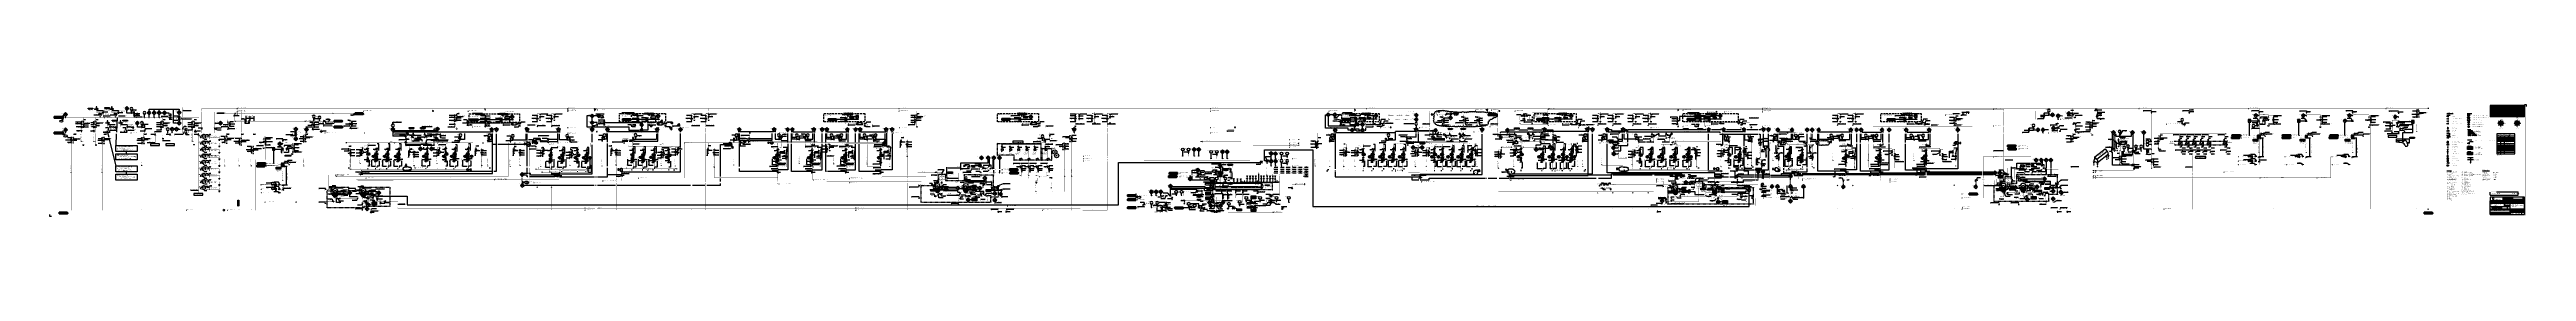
# Model space of a CAD drawing. Header units: millimetres. Extents: x -415 to 12957, y -5 to 599.
import ezdxf
from ezdxf.enums import TextEntityAlignment as Align

# ---------------------------------------------------------------- set-up
doc = ezdxf.new("R2010")
doc.units = ezdxf.units.MM
doc.header["$LTSCALE"] = 10
doc.header["$MEASUREMENT"] = 0
doc.header["$PDSIZE"] = 1
for name, pattern in [('8001.Solid', [0]), ('8004.Chained', [24, 8, -3.2, 1.6, -3.2, 8]), ('8011.Solid-Medium', [0]), ('CENTER', [2, 1.25, -0.25, 0.25, -0.25]), ('DASHDOT2', [0.5, 0.25, -0.125, 0, -0.125]), ('DASHED', [0.75, 0.5, -0.25]), ('DASHEDX2', [1.5, 1, -0.5]), ('KV', [3, 2, -1]), ('PKV', [8, 5, -1, 1, -1])]:
    doc.linetypes.add(name, pattern=pattern)
doc.layers.get('0').update_dxf_attribs({"linetype": 'CONTINUOUS'})
for name, color, linetype, lineweight in [('BALANSSI', 3, 'CONTINUOUS', 25), ('ins_025_muov', 7, 'CONTINUOUS', 25), ('put_025_muov', 7, 'CONTINUOUS', 25), ('VESIKIERROT', 100, 'DASHDOT2', 35)]:
    doc.layers.add(name, color=color, linetype=linetype, lineweight=lineweight)
for name, color, linetype in [('HOYRYPATTERIT', 7, 'CONTINUOUS'), ('HOYRYRYHMIEN NIMET', 30, 'CONTINUOUS'), ('ILMAPUTKET', 7, 'CONTINUOUS'), ('KASIVENTTIILIT', 7, 'CONTINUOUS'), ('KAYTOT', 7, 'CONTINUOUS'), ('KUIVATUSSYLINTERIN_N', 7, 'CONTINUOUS'), ('KUIVATUSSYLINTERIT', 31, 'CONTINUOUS'), ('KURISTINLEVYT', 7, 'CONTINUOUS'), ('LAITTEISTO', 7, 'CONTINUOUS'), ('laitteisto_txt', 7, 'CONTINUOUS'), ('METALLILETKUT', 7, 'CONTINUOUS'), ('NAKOLASIT', 7, 'CONTINUOUS'), ('P-A-SHEET', 3, 'CONTINUOUS'), ('P-COND', 4, 'CONTINUOUS'), ('P-CVPOS', 7, 'CONTINUOUS'), ('P-DELIVERY_LIMIT', 1, 'DASHDOT2'), ('P-EQUIPMENT_POS', 7, 'CONTINUOUS'), ('P-EQUIPMENTS', 7, 'CONTINUOUS'), ('P-FITTINGS', 7, 'CONTINUOUS'), ('P-HATCH', 7, 'CONTINUOUS'), ('P-INSTRPOS', 7, 'CONTINUOUS'), ('P-INSTRPOS_TEXTS', 7, 'CONTINUOUS'), ('P-INSTRU', 7, 'CONTINUOUS'), ('P-LINEPOS', 7, 'CONTINUOUS'), ('P-LOW_P_STEAM', 6, 'CONTINUOUS'), ('P-MARKBALL', 141, 'CONTINUOUS'), ('P-MASS1', 6, 'CONTINUOUS'), ('P-OTHER', 7, 'CONTINUOUS'), ('P-PUMP_POS', 7, 'CONTINUOUS'), ('P-PUMPS', 7, 'CONTINUOUS'), ('P-REVISIONS', 1, 'CONTINUOUS'), ('P-STEAM1', 6, 'CONTINUOUS'), ('P-SYMB', 7, 'CONTINUOUS'), ('P-TANK_POS', 7, 'CONTINUOUS'), ('P-TEXT', 7, 'CONTINUOUS'), ('P-VALVEPOS', 7, 'CONTINUOUS'), ('P-VENTS', 7, 'CONTINUOUS'), ('P-WATER', 3, 'CONTINUOUS'), ('PUMPUT', 7, 'CONTINUOUS'), ('PUTKIKARTIOT', 7, 'CONTINUOUS'), ('SAATOVENTTIILIT', 7, 'CONTINUOUS'), ('T-A-SHEET', 7, 'CONTINUOUS'), ('TEXT', 141, 'CONTINUOUS'), ('VAC-TELA_NUMEROT', 7, 'CONTINUOUS'), ('VAC-TELAT', 31, 'CONTINUOUS'), ('VEDENEROTTIMET', 7, 'CONTINUOUS'), ('ventt_kasi', 7, 'CONTINUOUS'), ('yyyy', 7, 'CONTINUOUS'), ('yyyyy', 7, 'CONTINUOUS'), ('zzzzzz', 7, 'CONTINUOUS')]:
    doc.layers.add(name, color=color, linetype=linetype)
doc.styles.add('ARIAL', font='ARIALN.TTF')
doc.styles.add('ARIALN', font='ARIALN.TTF')
doc.styles.add('ASHADE', font='ARIALN.TTF')
doc.styles.add('AUDIT_D_220106164814-0', font='ARIALN.TTF')
doc.styles.add('CTS_REV', font='isocp.shx')
doc.styles.add('f0890111901', font='ARIALN.TTF')
doc.styles.add('ISOCP', font='ARIALN.TTF')
doc.styles.add('LEGIBLE', font='ARIALN.TTF')
doc.styles.add('MODESTD', font='ARIALN.TTF')
doc.styles.add('MODESTD085', font='ARIALN.TTF', dxfattribs={"width": 0.85})
doc.styles.add('ROMA', font='ARIALN.TTF')
doc.styles.add('ROMANS', font='ARIALN.TTF')
doc.styles.add('SFS', font='ARIALN.TTF')
doc.styles.get("Standard").update_dxf_attribs({"font": 'ARIALN.TTF'})

# ---------------------------------------------------------------- blocks, each defined once
blk = doc.blocks.new('ARROW')
blk.add_solid([(-2.5, -1.25), (-2.5, 1.25), (2.5, 0)])
at = {"linetype": 'Continuous', "flags": 1}
blk.add_attdef('SYM_WIDTH', (0, 0), '', height=3, dxfattribs=at)
blk = doc.blocks.new('PI314')
for p, q in [((0, 2.5), (0, -2.5)), ((1, 2.5), (1, -2.5))]:
    blk.add_line(p, q)
blk = doc.blocks.new('LPoist')
at = {"const_width": 3.75}
blk.add_lwpolyline([(1, 2, -1), (-1, 5, -5.843182)], format="xyb", dxfattribs=at)
blk.add_circle((0, 4), 3.75)
blk = doc.blocks.new('LAI2587')
for p, q in [((0, 0), (2.5, 0)), ((0, -8.75), (0, 0)), ((2.5, 0), (2.5, -8.75)), ((2.5, -8.75), (0, -8.75))]:
    blk.add_line(p, q)
blk = doc.blocks.new('FLEXIBLE-JOINT')
for p, q in [((1.25, 8.75), (-1.25, 7.5)), ((1.25, 6.25), (-1.25, 7.5)), ((1.25, 6.25), (-1.25, 5)), ((1.25, 3.75), (-1.25, 5)), ((1.25, 3.75), (-1.25, 2.5)), ((1.25, 1.25), (-1.25, 2.5)), ((1.25, 1.25), (-1.25, 0))]:
    blk.add_line(p, q)
at = {"rotation": 180}
blk.add_blockref('LAI2587', (1.25, 0), dxfattribs=at)
blk = doc.blocks.new('PI321O06')
blk.add_hatch(color=256).paths.add_polyline_path([(0.5, 0), (-0.5, 0), (-0.5, -0.5), (0.5, -0.5)])
for p, q in [((0.5, 0.5), (-0.5, 0.5)), ((-0.5, 0.5), (-0.5, -0.5)), ((-0.5, 0), (0.5, 0)), ((0.5, -0.5), (0.5, 0.5)), ((-0.5, -0.5), (0.5, -0.5))]:
    blk.add_line(p, q)
blk = doc.blocks.new('levylammonvaihdin')
for p, q in [((0.25, -0.25), (0.25, 0.5)), ((0.5, 0), (0.25, -0.25)), ((0.5, 0), (0.75, -0.25)), ((0.75, -0.25), (0.75, 0.5))]:
    blk.add_line(p, q)
blk.add_lwpolyline([(0, -0.5), (1, -0.5), (1, 0.5), (0, 0.5)], close=True)
at = {"layer": 'zzzzzz', "flags": 1}
for tag, p in [('LAINIMI', (0, 0)), ('LAIPOS', (0, -0.08)), ('LAIKAPA', (0, -0.17)), ('LAIMTEH', (0, -0.25)), ('LAIKIER', (0, -0.33)), ('LAIJANN', (0, -0.42)), ('LAIMASE', (0, -0.5)), ('LAIERI1', (0, -0.58)), ('LAIERI2', (0, -0.67)), ('LAIERI3', (0, -0.75)), ('LAIERI4', (0, -0.83)), ('LAILISA', (0, -0.92))]:
    blk.add_attdef(tag, p, '', height=0.05, dxfattribs=at)
blk = doc.blocks.new('höyrypatteri')
for p, q in [((0, 5), (0, -5)), ((0, 5), (5, 5)), ((1.25, 0), (3.75, 0)), ((2.5, 1.25), (2.5, -1.25)), ((5, 5), (5, -5)), ((0, -5), (5, -5))]:
    blk.add_line(p, q)
blk.add_circle((2.5, 0), 2.09)
blk = doc.blocks.new('PI313')
for p, q in [((0, 2), (0, -2)), ((5, 0.5), (0, 2)), ((5, 0.5), (5, -0.5)), ((0, -2), (5, -0.5))]:
    blk.add_line(p, q)
blk = doc.blocks.new('PI660O22')
at = {"linetype": 'KV'}
blk.add_line((5, -5), (5, 5), dxfattribs=at)
blk.add_circle((5, 0), 5)
at = {"layer": 'zzzzzz', "style": 'ROMA', "flags": 1}
for tag, p in [('LAINIMI', (0, 0)), ('LAIPOS', (0, 0)), ('LAIKAPA', (0, 0)), ('LAIMTEH', (0, 0)), ('LAIKIER', (0, 0)), ('LAIJANN', (0, 0)), ('LAIMASE', (0, 0)), ('LAIERI1', (0, -1)), ('LAIERI2', (0, -1)), ('LAIERI3', (0, -1)), ('LAIERI4', (0, -1)), ('LAILISA', (0, -1))]:
    blk.add_attdef(tag, p, '', height=0.05, dxfattribs=at)
blk = doc.blocks.new('supistuskartio')
for p, q in [((-2.5, -0.28), (-2.5, -1.464)), ((2.5, -0.28), (-2.5, -0.28)), ((-2.5, -1.464), (2.5, -2.664)), ((2.5, -2.664), (2.5, -0.28))]:
    blk.add_line(p, q)
at = {"linetype": 'Continuous', "style": 'LEGIBLE', "flags": 9}
blk.add_attdef('FC', (0, 3.5), '', height=1.8, dxfattribs=at)
blk = doc.blocks.new('PI51')
for p, q in [((0, 0.5), (0.5, 0)), ((0.5, 0), (0, -0.5))]:
    blk.add_line(p, q)
blk.add_circle((0, 0), 0.5)
blk = doc.blocks.new('i001_11')
at = {"layer": 'yyyyy', "const_width": 0.25}
for points in [[(-3.75, -2.5), (-3.75, 2.5), (3.75, -2.5), (3.75, 2.5), (-3.75, -2.5)], [(0, 2.5), (0, 0)]]:
    blk.add_lwpolyline(points, dxfattribs=at)
blk.add_lwpolyline([(0, 7.5, 1), (0, 2.5, 1)], format="xyb", close=True, dxfattribs=at)
at = {"layer": 'yyyyy', "linetype": 'Continuous', "style": 'SFS', "flags": 9}
for tag, p in [('SYM_WIDTH', (0, 0)), ('FC', (0, 3.5))]:
    blk.add_attdef(tag, p, '', height=0.2, dxfattribs=at)
blk = doc.blocks.new('T200FFL')
at = {"const_width": 0.25}
for points in [[(-1.25, 2.5), (-1.25, -2.5)], [(1.25, -2.5), (1.25, 2.5)]]:
    blk.add_lwpolyline(points, dxfattribs=at)
at = {"linetype": 'Continuous', "style": 'SFS', "flags": 9}
for tag, p in [('SYM_WIDTH', (0, 0)), ('FC', (0, 3.5))]:
    blk.add_attdef(tag, p, '', height=0.2, dxfattribs=at)
blk = doc.blocks.new('condensatetank2_5')
at = {"layer": 'yyyy'}
h = blk.add_hatch(dxfattribs=at)
h.set_pattern_fill('DASH', color=256, scale=39, style=0)
h.set_pattern_definition([(0, (-51.5, -34.8895), (4.875, 4.875), [4.875, -4.875])])
h.paths.add_polyline_path([(14, 0), (0, 0), (0, -22), (14, -22)])
h.paths.add_polyline_path([(28, 0), (14, 0), (14, -22), (28, -22)])
edge = h.paths.add_edge_path()
edge.add_ellipse((14, -22), major_axis=(14, 0), ratio=0.742857, start_angle=180, end_angle=360)
edge.add_line((28, -22), (0, -22))
for p, q in [((0, -22), (0, 22)), ((0, 0), (28, 0)), ((28, 22), (28, -22)), ((0, -18), (0, -18))]:
    blk.add_line(p, q, dxfattribs=at)
at = {"layer": 'yyyy', "extrusion": (0, 0, -1)}
blk.add_ellipse((14, 22), major_axis=(14, 0), ratio=0.742857, start_param=3.141593, end_param=6.283185, dxfattribs=at)
at = {"layer": 'yyyy'}
blk.add_ellipse((14, -22), major_axis=(14, 0), ratio=0.742857, start_param=3.141593, end_param=6.283185, dxfattribs=at)
for p in [(0, 9), (0, 0), (2, 0)]:
    blk.add_point(p, dxfattribs=at)
blk = doc.blocks.new('PI321')
for p, q in [((0.5, 0.25), (-0.5, -0.25)), ((-0.5, -0.25), (-0.5, 0.25)), ((-0.5, 0.25), (0.5, -0.25)), ((0.5, -0.25), (0.5, 0.25))]:
    blk.add_line(p, q)
blk = doc.blocks.new('P0021')
at = {"linetype": 'Continuous', "const_width": 0.5}
blk.add_lwpolyline([(0, 5, 1), (0, -5, 1)], format="xyb", close=True, dxfattribs=at)
blk.add_lwpolyline([(0, 5), (5, 0), (0, -5)], dxfattribs=at)
at = {"linetype": 'Continuous', "style": 'SFS', "flags": 9}
for tag, p in [('FC', (0, 3.5)), ('SYM_WIDTH', (0, 0))]:
    blk.add_attdef(tag, p, '', height=0.2, dxfattribs=at)
blk = doc.blocks.new('PI0NUOPR')
for points in [[(0, 0), (-1, 0.25), (-1, -0.25), (0, 0)], [(0, 0), (-1, 0)]]:
    blk.add_lwpolyline(points)
blk.add_solid([(-1, 0.25), (0, 0), (-1, -0.25)])
blk = doc.blocks.new('T100CON')
at = {"const_width": 0.25}
blk.add_lwpolyline([(-2.5, 2.4), (2.5, 1.28), (2.5, -1.12), (-2.5, -2.24)], close=True, dxfattribs=at)
at = {"style": 'LEGIBLE', "flags": 9}
for tag, p in [('SYM_WIDTH', (0, 0)), ('FC', (0, 3.5))]:
    blk.add_attdef(tag, p, '', height=1.8, dxfattribs=at)
blk = doc.blocks.new('*X39')
at = {"color": 0, "linetype": 'Continuous'}
for p, q in [((208, 478), (210, 480)), ((208, 476), (211, 479)), ((208, 476), (211, 479)), ((208, 476), (211, 479)), ((208, 476), (211, 479)), ((208, 476), (211, 479)), ((208, 476), (211, 479)), ((208, 476), (211, 479)), ((208, 476), (211, 479)), ((208, 476), (211, 479)), ((208, 476), (211, 479)), ((208, 476), (211, 479)), ((208, 476), (211, 479)), ((208, 476), (211, 479)), ((208, 476), (211, 479)), ((208, 476), (211, 479)), ((208, 476), (211, 479)), ((208, 476), (211, 479)), ((208, 476), (211, 479)), ((208, 476), (211, 479)), ((208, 476), (211, 479)), ((208, 477), (210, 479)), ((208, 477), (210, 479)), ((208, 477), (210, 479)), ((208, 477), (210, 479)), ((208, 477), (210, 479)), ((208, 477), (210, 479)), ((208, 477), (210, 479)), ((208, 477), (210, 479)), ((208, 477), (210, 479)), ((208, 478), (210, 479)), ((208, 476), (211, 479)), ((208, 476), (211, 479)), ((208, 476), (211, 479)), ((208, 476), (211, 479)), ((208, 476), (211, 479)), ((208, 476), (211, 479)), ((208, 476), (211, 479)), ((208, 476), (211, 479)), ((208, 476), (211, 479)), ((209, 478), (210, 480)), ((209, 478), (210, 480)), ((209, 478), (210, 480)), ((209, 478), (210, 480)), ((209, 478), (210, 480)), ((209, 478), (210, 480)), ((209, 478), (210, 480)), ((209, 478), (210, 480)), ((209, 479), (210, 480)), ((209, 479), (210, 480)), ((209, 479), (210, 480)), ((209, 479), (210, 480)), ((209, 479), (210, 480)), ((209, 479), (210, 480)), ((209, 479), (210, 480)), ((209, 479), (210, 480)), ((209, 476), (211, 479)), ((209, 476), (211, 479)), ((209, 476), (211, 479)), ((209, 476), (211, 479)), ((209, 476), (211, 479)), ((209, 476), (211, 479)), ((209, 476), (211, 479)), ((209, 476), (211, 479)), ((209, 476), (211, 478)), ((209, 476), (211, 478)), ((209, 476), (211, 478)), ((209, 476), (211, 478)), ((209, 476), (211, 478)), ((209, 476), (211, 478)), ((209, 476), (211, 478)), ((209, 476), (211, 478)), ((209, 476), (211, 478)), ((209, 476), (211, 478)), ((209, 476), (211, 478)), ((209, 476), (211, 478)), ((209, 476), (211, 478)), ((209, 476), (211, 478)), ((209, 476), (211, 478)), ((209, 476), (211, 478)), ((209, 476), (211, 478)), ((209, 476), (211, 478)), ((209, 476), (211, 478)), ((209, 476), (211, 478)), ((210, 476), (211, 478)), ((210, 476), (211, 478)), ((210, 476), (211, 478)), ((210, 476), (211, 478)), ((210, 476), (211, 478)), ((210, 476), (211, 478)), ((210, 476), (211, 478)), ((210, 476), (211, 478)), ((210, 476), (211, 478)), ((210, 476), (211, 478)), ((210, 476), (211, 478)), ((210, 476), (211, 478)), ((210, 476), (211, 478)), ((210, 476), (211, 478)), ((210, 476), (211, 478)), ((210, 476), (211, 478)), ((210, 476), (212, 478)), ((210, 476), (212, 478)), ((210, 476), (212, 478)), ((210, 476), (212, 478)), ((210, 476), (212, 478)), ((210, 476), (212, 478)), ((210, 476), (212, 478)), ((210, 476), (212, 478)), ((210, 476), (212, 478)), ((210, 476), (212, 478)), ((210, 476), (212, 477)), ((210, 476), (212, 477)), ((211, 476), (212, 477)), ((211, 476), (212, 477)), ((211, 476), (212, 477)), ((211, 476), (212, 477)), ((211, 476), (212, 477)), ((211, 476), (212, 477)), ((211, 476), (212, 477)), ((211, 476), (212, 477)), ((211, 476), (212, 477)), ((211, 476), (212, 477)), ((211, 476), (212, 477)), ((211, 476), (212, 477)), ((211, 476), (212, 477)), ((211, 476), (212, 477)), ((211, 476), (212, 477)), ((211, 476), (212, 477)), ((211, 476), (212, 477)), ((211, 476), (212, 477)), ((211, 476), (212, 477)), ((211, 476), (212, 477)), ((211, 476), (212, 477)), ((211, 476), (212, 477)), ((211, 476), (212, 477)), ((211, 476), (212, 477)), ((211, 476), (212, 477)), ((211, 476), (212, 477)), ((211, 476), (212, 477)), ((211, 476), (212, 477)), ((211, 476), (212, 477)), ((212, 476), (212, 477)), ((212, 476), (212, 477)), ((212, 476), (212, 477)), ((212, 476), (212, 477)), ((212, 476), (212, 477)), ((212, 476), (212, 477)), ((212, 476), (212, 477)), ((212, 476), (212, 477)), ((212, 476), (212, 477)), ((212, 476), (212, 477)), ((212, 476), (212, 477)), ((212, 476), (212, 477)), ((212, 476), (212, 477)), ((212, 476), (212, 477)), ((212, 476), (212, 477)), ((212, 476), (212, 476)), ((212, 476), (212, 476)), ((212, 476), (212, 476)), ((212, 476), (212, 476)), ((212, 476), (212, 476)), ((212, 476), (212, 476)), ((212, 476), (212, 476)), ((212, 476), (212, 476)), ((212, 476), (212, 476)), ((212, 476), (212, 476)), ((212, 476), (212, 476))]:
    blk.add_line(p, q, dxfattribs=at)
blk = doc.blocks.new('t001_ch2')
at = {"linetype": 'Continuous', "const_width": 0.25}
for points in [[(0, 0), (-4, -2), (-4, 2), (0, 0)], [(0, 0), (-4, -2), (-4, 2), (-4, 2), (0, 0)]]:
    blk.add_lwpolyline(points, dxfattribs=at)
for points, const_width in [([(-4, 2), (-4, -2), (4, 2), (4, -2), (-4, 2)], 0.25), ([(-4, -4), (-1, -4), (-1, -5), (-3, -4), (-1, -4), (-1, -5), (-3, -4), (-1, -4), (-1, -5), (-2, -4), (-1, -4), (-1, -5), (-2, -4), (-1, -4), (-1, -4), (-2, -4), (-1, -4), (-1, -4), (-1, -4)], 0.35), ([(4, -4), (-4, -4)], 0.25)]:
    blk.add_lwpolyline(points, dxfattribs=dict(const_width=const_width))
at = {"linetype": 'Continuous', "xscale": -1, "rotation": 270}
blk.add_blockref('*X39', (-480, -210), dxfattribs=at)
blk = doc.blocks.new('P008_05')
at = {"linetype": 'Continuous', "const_width": 0.5}
blk.add_lwpolyline([(0, 7.5, 1), (0, -7.5, 1)], format="xyb", close=True, dxfattribs=at)
blk.add_lwpolyline([(10, 5), (-3.75, 5), (3.75, 0), (-3.75, -5), (10, -5)], dxfattribs=at)
at = {"linetype": 'Continuous', "style": 'SFS', "flags": 9}
for tag, p in [('SYM_WIDTH', (0, 0)), ('FC', (0, 3.5))]:
    blk.add_attdef(tag, p, '', height=0.2, dxfattribs=at)
blk = doc.blocks.new('*X36')
at = {"color": 0, "linetype": 'Continuous'}
for p, q in [((172, 136), (174, 138)), ((172, 136), (174, 138)), ((172, 136), (174, 138)), ((172, 136), (173, 138)), ((172, 136), (173, 138)), ((172, 137), (173, 138)), ((172, 137), (173, 138)), ((172, 137), (173, 138)), ((172, 137), (173, 138)), ((172, 137), (173, 138)), ((172, 137), (173, 138)), ((172, 137), (173, 138)), ((172, 137), (173, 138)), ((172, 137), (173, 138)), ((172, 137), (173, 138)), ((172, 137), (173, 138)), ((172, 137), (173, 138)), ((172, 137), (173, 138)), ((172, 137), (173, 138)), ((172, 138), (173, 138)), ((172, 138), (173, 138)), ((172, 138), (173, 138)), ((172, 138), (173, 138)), ((172, 138), (173, 138)), ((172, 138), (173, 138)), ((172, 138), (173, 138)), ((172, 138), (172, 138)), ((172, 138), (172, 138)), ((172, 138), (172, 138)), ((172, 138), (172, 138)), ((172, 138), (172, 138)), ((172, 138), (172, 138)), ((172, 134), (175, 137)), ((172, 134), (175, 137)), ((172, 134), (175, 137)), ((172, 134), (175, 137)), ((172, 135), (175, 137)), ((172, 135), (175, 137)), ((172, 135), (175, 137)), ((172, 135), (174, 137)), ((172, 135), (174, 137)), ((172, 135), (174, 137)), ((172, 135), (174, 137)), ((172, 135), (174, 137)), ((172, 135), (174, 137)), ((172, 135), (174, 137)), ((172, 135), (174, 137)), ((172, 135), (174, 137)), ((172, 135), (174, 137)), ((172, 135), (174, 137)), ((172, 135), (174, 137)), ((172, 136), (174, 137)), ((172, 136), (174, 137)), ((172, 136), (174, 137)), ((172, 136), (174, 137)), ((172, 136), (174, 137)), ((172, 136), (174, 137)), ((172, 136), (174, 137)), ((172, 136), (174, 137)), ((172, 136), (174, 137)), ((172, 134), (175, 137)), ((172, 134), (175, 137)), ((172, 134), (175, 137)), ((172, 134), (175, 137)), ((172, 134), (175, 137)), ((172, 134), (175, 137)), ((172, 134), (175, 137)), ((172, 134), (175, 136)), ((172, 134), (175, 136)), ((172, 134), (175, 136)), ((173, 134), (175, 136)), ((173, 134), (175, 136)), ((173, 134), (175, 136)), ((173, 134), (175, 136)), ((173, 134), (175, 136)), ((174, 134), (175, 136)), ((174, 135), (175, 136)), ((174, 135), (176, 136)), ((174, 135), (176, 136)), ((174, 135), (176, 136)), ((175, 135), (176, 136)), ((175, 135), (176, 136)), ((175, 135), (176, 136)), ((175, 136), (176, 136)), ((176, 136), (176, 136)), ((176, 136), (176, 136)), ((176, 136), (176, 136))]:
    blk.add_line(p, q, dxfattribs=at)
blk = doc.blocks.new('t001_ch')
at = {"const_width": 0.25}
blk.add_lwpolyline([(-4, -2), (-4, 2), (4, -2), (4, 2), (-4, -2)], dxfattribs=at)
at = {"linetype": 'Continuous'}
blk.add_lwpolyline([(0, 0), (-4, 2), (-4, -2), (0, 0), (0, 0)], dxfattribs=at)
at = {"color": 7, "linetype": 'Continuous'}
for start, end in [(180, 0), (0, 180)]:
    blk.add_arc((0, 0), 0.0625, start, end, dxfattribs=at)
at = {"linetype": 'Continuous'}
blk.add_blockref('*X36', (-176, -136), dxfattribs=at)
at = {"linetype": 'Continuous', "style": 'LEGIBLE', "flags": 9}
for tag, p in [('FC', (0, 4)), ('SYM_WIDTH', (0, 0))]:
    blk.add_attdef(tag, p, '', height=1.8, dxfattribs=at)
blk = doc.blocks.new('T100ECC')
at = {"const_width": 0.25}
blk.add_lwpolyline([(-2.5, -0.28), (-2.5, -1.464), (2.5, -2.664), (2.5, -0.28)], close=True, dxfattribs=at)
at = {"linetype": 'Continuous', "style": 'LEGIBLE', "flags": 9}
blk.add_attdef('FC', (0, 3.5), '', height=1.8, dxfattribs=at)
blk = doc.blocks.new('T001_11')
at = {"const_width": 0.25}
blk.add_lwpolyline([(-3.75, -2.5), (-3.75, 2.5), (3.75, -2.5), (3.75, 2.5), (-3.75, -2.5)], dxfattribs=at)
at = {"linetype": 'Continuous', "style": 'SFS', "flags": 9}
for tag, p in [('SYM_WIDTH', (0, 0)), ('FC', (0, 3.5))]:
    blk.add_attdef(tag, p, '', height=0.2, dxfattribs=at)
blk = doc.blocks.new('t001_00')
at = {"const_width": 0.25}
blk.add_lwpolyline([(-3.75, -2.5), (-3.75, 2.5), (3.75, -2.5), (3.75, 2.5), (-3.75, -2.5)], dxfattribs=at)
at = {"linetype": 'Continuous'}
for points in [[(-3.75, 2.5), (-3.75, -2.5), (0, 0)], [(0, 0), (3.75, 2.5), (3.75, -2.5)]]:
    blk.add_solid(points, dxfattribs=at)
blk = doc.blocks.new('P7A1214')
at = {"color": 0, "linetype": 'ByBlock'}
for p, q in [((-1, 2), (-1, -2)), ((0, 2), (0, -2))]:
    blk.add_line(p, q, dxfattribs=at)
blk = doc.blocks.new('P7A1208')
at = {"color": 0, "linetype": 'ByBlock'}
for p, q in [((-3, 0), (-3, -3)), ((3, -3), (3, 0)), ((-3, -3), (3, -3))]:
    blk.add_line(p, q, dxfattribs=at)
blk.add_lwpolyline([(3, 3), (-3, 3), (-3, 0), (3, 0)], close=True, dxfattribs=at)
blk.add_solid([(-3, 0), (3, 0), (-3, -3), (3, -3)], dxfattribs=at)
blk = doc.blocks.new('P010_11')
at = {"linetype": 'Continuous', "const_width": 0.25}
blk.add_lwpolyline([(-4, 4, 1), (4, -4, 1)], format="xyb", close=True, dxfattribs=at)
at = {"linetype": 'Continuous'}
blk.add_lwpolyline([(4, 4), (-4, -4)], dxfattribs=at)
for points in [[(-4, -4), (0, 0), (-2, -5)], [(-2, -5), (0, 0), (0, -5)], [(0, 0), (0, 0), (4, 4), (4, 3)], [(0, 0), (4, 3), (0, 0)], [(0, 0), (5, 1), (4, 3)], [(0, 0), (5, -1), (5, 1)], [(0, 0), (4, -2), (5, -1)], [(0, 0), (3, -4), (4, -2)], [(0, 0), (1, -5), (3, -4)], [(0, -5), (0, 0), (1, -5)]]:
    blk.add_solid(points, dxfattribs=at)
at = {"linetype": 'Continuous', "style": 'SFS', "flags": 9}
for tag, p in [('FC', (0, 3)), ('SYM_WIDTH', (0, 0))]:
    blk.add_attdef(tag, p, '', height=0.2, dxfattribs=at)
blk = doc.blocks.new('PPI_0103B')
at = {"color": 0, "linetype": 'ByBlock'}
blk.add_circle((0, 0), 1.25, dxfattribs=at)
blk = doc.blocks.new('PPI_1100A')
at = {"color": 0, "linetype": 'ByBlock'}
blk.add_line((0, 0), (2, 0), dxfattribs=at)
blk = doc.blocks.new('PPI_0900A')
at = {"color": 0, "linetype": 'ByBlock'}
blk.add_line((-2.5, 0), (2.5, 0), dxfattribs=at)
blk = doc.blocks.new('PPI_0700A-27_5')
at = {"color": 0, "linetype": 'ByBlock'}
for p, q in [((0, 0), (27.5, 0)), ((0, -5), (0, 0)), ((27.5, 0), (27.5, -5)), ((27.5, -5), (0, -5))]:
    blk.add_line(p, q, dxfattribs=at)
blk = doc.blocks.new('PPI_1000A')
at = {"color": 0, "linetype": 'ByBlock'}
blk.add_line((-1, 0), (1, 0), dxfattribs=at)
blk = doc.blocks.new('PPI_1207A')
at = {"color": 0, "linetype": 'ByBlock'}
for p, q in [((-8.5, 0), (0, 8.5)), ((0, -8.5), (-8.5, 0)), ((-6, 0), (6, 0)), ((0, 8.5), (8.5, 0)), ((8.5, 0), (0, -8.5))]:
    blk.add_line(p, q, dxfattribs=at)
blk.add_circle((0, 0), 6, dxfattribs=at)
blk = doc.blocks.new('PPI_1204A')
at = {"color": 0, "linetype": 'ByBlock'}
for p, q in [((-6, -6), (-6, 6)), ((-6, 6), (6, 6)), ((-6, 0), (6, 0)), ((6, 6), (6, -6)), ((6, -6), (-6, -6))]:
    blk.add_line(p, q, dxfattribs=at)
blk.add_circle((0, 0), 6, dxfattribs=at)
blk = doc.blocks.new('A$805AC')
at = {"layer": 'P-OTHER'}
blk.add_lwpolyline([(0, 0), (19, 0)], dxfattribs=at)
blk = doc.blocks.new('P7A1271')
at = {"color": 0, "linetype": 'ByBlock'}
for centre, start, end in [((1, 1), 116.5651, 229.1849), ((-1, -1), 296.5651, 49.1849)]:
    blk.add_arc(centre, 1.08, start, end, dxfattribs=at)
blk = doc.blocks.new('P7A0200')
at = {"color": 0, "linetype": 'ByBlock'}
for p, q in [((0, 5), (5, 0)), ((5, 0), (0, -5))]:
    blk.add_line(p, q, dxfattribs=at)
blk.add_lwpolyline([(0, -5, 1), (0, 5, 1)], format="xyb", close=True, dxfattribs=at)
blk = doc.blocks.new('PPI_1302A-25_0')
at = {"color": 0, "linetype": 'ByBlock'}
for p, q in [((0, -5), (0, 0)), ((0, 0), (25, 0)), ((25, 0), (25, -5)), ((0, -5), (25, -5))]:
    blk.add_line(p, q, dxfattribs=at)
blk = doc.blocks.new('PPI_0521A-25_0')
at = {"color": 0, "linetype": 'ByBlock'}
for p, q in [((0, 0), (25, 0)), ((0, -15), (0, 0)), ((25, 0), (25, -15)), ((0, -5), (25, -5)), ((0, -10), (25, -10)), ((25, -15), (0, -15)), ((12.5, -5), (12.5, -15))]:
    blk.add_line(p, q, dxfattribs=at)
blk = doc.blocks.new('P7A1118')
at = {"color": 0, "linetype": 'ByBlock'}
for points in [[(-3, 2), (0, 0), (-3, -2)], [(3, 2), (0, 0), (3, -2)]]:
    blk.add_lwpolyline(points, close=True, dxfattribs=at)
blk = doc.blocks.new('PPI_1200A')
at = {"color": 0, "linetype": 'ByBlock'}
blk.add_circle((0, 0), 6, dxfattribs=at)
blk = doc.blocks.new('p7a1370')
at = {"color": 0, "linetype": 'ByBlock'}
for p, q in [((1.25, 1.25), (-1.25, -1.25)), ((-1.25, 1.25), (1.25, -1.25))]:
    blk.add_line(p, q, dxfattribs=at)
blk = doc.blocks.new('*U61')
at = {"color": 0}
for points in [[(5, 4.5), (0, 0)], [(0, 0), (5, -4.5)], [(47.5, 4.5), (5, 4.5)], [(47.5, -4.5), (47.5, 4.5)], [(5, -4.5), (47.5, -4.5)]]:
    blk.add_lwpolyline(points, close=True, dxfattribs=at)
at = {"color": 7, "style": 'ARIALN'}
for tag, p in [('TEKSTI1', (26.25, 2.5)), ('TEKSTI2', (26.25, -2.5))]:
    blk.add_attdef(tag, text='', height=2.5, dxfattribs=at).set_placement(p, align=Align.MIDDLE_CENTER)
at = {"color": 1, "style": 'ARIALN'}
blk.add_attdef('KAAVIO', text='', height=1.5, dxfattribs=at).set_placement((26.25, -5), align=Align.TOP_CENTER)
blk = doc.blocks.new('*U60')
at = {"color": 0}
for points in [[(-47.5, -4.5), (-47.5, 4.5)], [(-47.5, 4.5), (-5, 4.5)], [(-5, 4.5), (0, 0)], [(0, 0), (-5, -4.5)], [(-5, -4.5), (-47.5, -4.5)]]:
    blk.add_lwpolyline(points, close=True, dxfattribs=at)
at = {"color": 7, "style": 'ARIALN'}
for tag, p in [('TEKSTI1', (-26.25, 2.5)), ('TEKSTI2', (-26.25, -2.5))]:
    blk.add_attdef(tag, text='', height=2.5, dxfattribs=at).set_placement(p, align=Align.MIDDLE_CENTER)
at = {"color": 1, "style": 'ARIALN'}
blk.add_attdef('KAAVIO', text='', height=1.5, dxfattribs=at).set_placement((-26.25, -5), align=Align.TOP_CENTER)
blk = doc.blocks.new('*U62')
at = {"color": 0}
for points in [[(-47.5, -4.5), (-47.5, 4.5)], [(-47.5, 4.5), (-5, 4.5)], [(-5, 4.5), (0, 0)], [(0, 0), (-5, -4.5)], [(-5, -4.5), (-47.5, -4.5)]]:
    blk.add_lwpolyline(points, close=True, dxfattribs=at)
at = {"color": 7, "style": 'ARIALN'}
for tag, p in [('TEKSTI1', (-26.25, 2.5)), ('TEKSTI2', (-26.25, -2.5))]:
    blk.add_attdef(tag, text='', height=2.5, dxfattribs=at).set_placement(p, align=Align.MIDDLE_CENTER)
at = {"color": 1, "style": 'ARIALN'}
blk.add_attdef('KAAVIO', text='', height=1.5, dxfattribs=at).set_placement((-26.25, -5), align=Align.TOP_CENTER)
blk = doc.blocks.new('PPI_0102B')
at = {"color": 0, "linetype": 'ByBlock'}
blk.add_circle((0, -1), 1, dxfattribs=at)
blk = doc.blocks.new('P7A1100')
at = {"color": 0, "linetype": 'ByBlock'}
for points in [[(-3, -1.8), (-3, 1.8), (0, 0)], [(3, -1.8), (3, 1.8), (0, 0)]]:
    blk.add_lwpolyline(points, close=True, dxfattribs=at)
blk = doc.blocks.new('A$9D726')
at = {"layer": 'VEDENEROTTIMET'}
blk.add_lwpolyline([(5, 0), (0, 0)], dxfattribs=at)
blk = doc.blocks.new('PREDCBA')
h = blk.add_hatch(color=0)
h.dxf.hatch_style = 1
h.paths.add_polyline_path([(-3, -1.8), (-3, 1.8), (0, 0)])
h.paths.add_polyline_path([(3, -1.8), (3, 1.8), (0, 0)])
at = {"layer": 'P-VENTS', "color": 0, "linetype": 'Continuous'}
for points in [[(-3, -1.8), (-3, 1.8), (0, 0)], [(3, -1.8), (3, 1.8), (0, 0)]]:
    blk.add_lwpolyline(points, close=True, dxfattribs=at)
blk = doc.blocks.new('A$874D4')
at = {"layer": 'PUTKIKARTIOT', "xscale": -1.258389262000492, "yscale": 1.25838926199998, "zscale": 1.258389262, "rotation": 180}
blk.add_blockref('supistuskartio', (3, 0), dxfattribs=at)
blk = doc.blocks.new('A$9DEBE')
at = {"layer": 'P-OTHER', "xscale": -1}
blk.add_blockref('A$874D4', (6, 0), dxfattribs=at)
blk = doc.blocks.new('P7A1329')
at = {"color": 0, "linetype": 'ByBlock'}
for p, q in [((-5, 5), (0, 0)), ((-2.5, 5), (-5, 2.5)), ((0, 0), (5, 5)), ((2.5, 5), (5, 2.5))]:
    blk.add_line(p, q, dxfattribs=at)
blk = doc.blocks.new('PREE64F')
h = blk.add_hatch(color=0)
h.dxf.hatch_style = 1
h.paths.add_polyline_path([(-3, -1.8), (-3, 1.8), (0, 0)])
h.paths.add_polyline_path([(3, -1.8), (3, 1.8), (0, 0)])
at = {"layer": 'P-VENTS', "color": 0, "linetype": 'Continuous'}
for points in [[(-3, -1.8), (-3, 1.8), (0, 0)], [(3, -1.8), (3, 1.8), (0, 0)]]:
    blk.add_lwpolyline(points, close=True, dxfattribs=at)
blk.add_lwpolyline([(-1.5, 4.5, -1), (1.5, 4.5, -1), (-1.5, 4.5)], format="xyb", close=True, dxfattribs=at)
blk.add_lwpolyline([(0, 0), (0, 3)], dxfattribs=at)
blk = doc.blocks.new('*U71')
at = {"color": 0}
for points in [[(-47.5, -4.5), (-47.5, 4.5)], [(-47.5, 4.5), (-5, 4.5)], [(-5, 4.5), (0, 0)], [(0, 0), (-5, -4.5)], [(-5, -4.5), (-47.5, -4.5)]]:
    blk.add_lwpolyline(points, close=True, dxfattribs=at)
at = {"color": 7, "style": 'ARIALN'}
for tag, p in [('TEKSTI1', (-26.25, 2.5)), ('TEKSTI2', (-26.25, -2.5))]:
    blk.add_attdef(tag, text='', height=2.5, dxfattribs=at).set_placement(p, align=Align.MIDDLE_CENTER)
at = {"color": 1, "style": 'ARIALN'}
blk.add_attdef('KAAVIO', text='', height=1.5, dxfattribs=at).set_placement((-26.25, -5), align=Align.TOP_CENTER)
blk = doc.blocks.new('P7A1245')
at = {"color": 0, "linetype": 'Continuous'}
for points in [[(-2, 1.8), (-2, -1.8)], [(2, 1), (-2, 1.8)], [(2, -1), (2, 1)], [(-2, -1.8), (2, -1)]]:
    blk.add_lwpolyline(points, dxfattribs=at)
blk = doc.blocks.new('CVO4BF7')
at = {"color": 0, "linetype": 'Continuous'}
blk.add_lwpolyline([(-1.5, 4.5, -1), (1.5, 4.5, -1), (-1.5, 4.5)], format="xyb", close=True, dxfattribs=at)
blk.add_lwpolyline([(0, 0), (0, 3)], dxfattribs=at)
at = {"layer": 'P-VENTS', "color": 0, "linetype": 'Continuous'}
for points in [[(-3, -1.8), (-3, 1.8), (0, 0)], [(3, -1.8), (3, 1.8), (0, 0)]]:
    blk.add_lwpolyline(points, close=True, dxfattribs=at)
blk = doc.blocks.new('P7A1305')
at = {"color": 0, "linetype": 'ByBlock'}
blk.add_solid([(-4, -1), (-4, 1), (0, 0)], dxfattribs=at)
blk = doc.blocks.new('CVO4F60')
at = {"color": 0, "linetype": 'Continuous'}
blk.add_lwpolyline([(-1.5, 4.5, -1), (1.5, 4.5, -1), (-1.5, 4.5)], format="xyb", close=True, dxfattribs=at)
blk.add_lwpolyline([(0, 0), (0, 3)], dxfattribs=at)
at = {"layer": 'P-VENTS', "color": 0, "linetype": 'Continuous'}
for points in [[(-3, -1.8), (-3, 1.8), (0, 0)], [(3, -1.8), (3, 1.8), (0, 0)]]:
    blk.add_lwpolyline(points, close=True, dxfattribs=at)
blk = doc.blocks.new('DRIVE-SHAFT')
at = {"layer": 'KAYTOT', "color": 7, "const_width": 2.5}
for points in [[(0, -1.25, -0.41421356), (-1.25, 0, -1)], [(0, 1.25, -0.41421356), (1.25, 0, -1)]]:
    blk.add_lwpolyline(points, format="xyb", dxfattribs=at)
at = {"layer": 'KAYTOT', "color": 7}
blk.add_circle((0, 0), 2.5, dxfattribs=at)
blk = doc.blocks.new('A$7C4F7')
at = {"layer": 'KAYTOT', "linetype": 'Continuous'}
blk.add_blockref('DRIVE-SHAFT', (2, 2), dxfattribs=at)
blk = doc.blocks.new('CVO5B7E')
at = {"color": 0, "linetype": 'Continuous'}
blk.add_lwpolyline([(-1.5, 4.5, -1), (1.5, 4.5, -1), (-1.5, 4.5)], format="xyb", close=True, dxfattribs=at)
blk.add_lwpolyline([(0, 0), (0, 3)], dxfattribs=at)
at = {"layer": 'P-VENTS', "color": 0, "linetype": 'Continuous'}
for points in [[(-3, -1.8), (-3, 1.8), (0, 0)], [(3, -1.8), (3, 1.8), (0, 0)]]:
    blk.add_lwpolyline(points, close=True, dxfattribs=at)
blk = doc.blocks.new('CVO5BA3')
at = {"color": 0, "linetype": 'Continuous'}
blk.add_lwpolyline([(-1.5, 4.5, -1), (1.5, 4.5, -1), (-1.5, 4.5)], format="xyb", close=True, dxfattribs=at)
blk.add_lwpolyline([(0, 0), (0, 3)], dxfattribs=at)
at = {"layer": 'P-VENTS', "color": 0, "linetype": 'Continuous'}
for points in [[(-3, -1.8), (-3, 1.8), (0, 0)], [(3, -1.8), (3, 1.8), (0, 0)]]:
    blk.add_lwpolyline(points, close=True, dxfattribs=at)
blk = doc.blocks.new('CVO5C96')
at = {"color": 0, "linetype": 'Continuous'}
blk.add_lwpolyline([(-1.5, 4.5, -1), (1.5, 4.5, -1), (-1.5, 4.5)], format="xyb", close=True, dxfattribs=at)
blk.add_lwpolyline([(0, 0), (0, 3)], dxfattribs=at)
at = {"layer": 'P-VENTS', "color": 0, "linetype": 'Continuous'}
for points in [[(-3, -1.8), (-3, 1.8), (0, 0)], [(3, -1.8), (3, 1.8), (0, 0)]]:
    blk.add_lwpolyline(points, close=True, dxfattribs=at)
blk = doc.blocks.new('CVO5EC4')
at = {"color": 0, "linetype": 'Continuous'}
blk.add_lwpolyline([(-1.5, 4.5, -1), (1.5, 4.5, -1), (-1.5, 4.5)], format="xyb", close=True, dxfattribs=at)
blk.add_lwpolyline([(0, 0), (0, 3)], dxfattribs=at)
at = {"layer": 'P-VENTS', "color": 0, "linetype": 'Continuous'}
for points in [[(-3, -1.8), (-3, 1.8), (0, 0)], [(3, -1.8), (3, 1.8), (0, 0)]]:
    blk.add_lwpolyline(points, close=True, dxfattribs=at)
blk = doc.blocks.new('CVO6087')
at = {"color": 0, "linetype": 'Continuous'}
blk.add_lwpolyline([(-1.5, 4.5, -1), (1.5, 4.5, -1), (-1.5, 4.5)], format="xyb", close=True, dxfattribs=at)
blk.add_lwpolyline([(0, 0), (0, 3)], dxfattribs=at)
at = {"layer": 'P-VENTS', "color": 0, "linetype": 'Continuous'}
for points in [[(-3, -1.8), (-3, 1.8), (0, 0)], [(3, -1.8), (3, 1.8), (0, 0)]]:
    blk.add_lwpolyline(points, close=True, dxfattribs=at)
blk = doc.blocks.new('CVO63E5')
at = {"color": 0, "linetype": 'Continuous'}
blk.add_lwpolyline([(-1.5, 4.5, -1), (1.5, 4.5, -1), (-1.5, 4.5)], format="xyb", close=True, dxfattribs=at)
blk.add_lwpolyline([(0, 0), (0, 3)], dxfattribs=at)
at = {"layer": 'P-VENTS', "color": 0, "linetype": 'Continuous'}
for points in [[(-3, -1.8), (-3, 1.8), (0, 0)], [(3, -1.8), (3, 1.8), (0, 0)]]:
    blk.add_lwpolyline(points, close=True, dxfattribs=at)
blk = doc.blocks.new('CVO6484')
at = {"color": 0, "linetype": 'Continuous'}
blk.add_lwpolyline([(-1.5, 4.5, -1), (1.5, 4.5, -1), (-1.5, 4.5)], format="xyb", close=True, dxfattribs=at)
blk.add_lwpolyline([(0, 0), (0, 3)], dxfattribs=at)
at = {"layer": 'P-VENTS', "color": 0, "linetype": 'Continuous'}
for points in [[(-3, -1.8), (-3, 1.8), (0, 0)], [(3, -1.8), (3, 1.8), (0, 0)]]:
    blk.add_lwpolyline(points, close=True, dxfattribs=at)
blk = doc.blocks.new('CVO650D')
at = {"color": 0, "linetype": 'Continuous'}
blk.add_lwpolyline([(-1.5, 4.5, -1), (1.5, 4.5, -1), (-1.5, 4.5)], format="xyb", close=True, dxfattribs=at)
blk.add_lwpolyline([(0, 0), (0, 3)], dxfattribs=at)
at = {"layer": 'P-VENTS', "color": 0, "linetype": 'Continuous'}
for points in [[(-3, -1.8), (-3, 1.8), (0, 0)], [(3, -1.8), (3, 1.8), (0, 0)]]:
    blk.add_lwpolyline(points, close=True, dxfattribs=at)
blk = doc.blocks.new('CVO6522')
at = {"color": 0, "linetype": 'Continuous'}
blk.add_lwpolyline([(-1.5, 4.5, -1), (1.5, 4.5, -1), (-1.5, 4.5)], format="xyb", close=True, dxfattribs=at)
blk.add_lwpolyline([(0, 0), (0, 3)], dxfattribs=at)
at = {"layer": 'P-VENTS', "color": 0, "linetype": 'Continuous'}
for points in [[(-3, -1.8), (-3, 1.8), (0, 0)], [(3, -1.8), (3, 1.8), (0, 0)]]:
    blk.add_lwpolyline(points, close=True, dxfattribs=at)
blk = doc.blocks.new('CVO65DF')
at = {"color": 0, "linetype": 'Continuous'}
blk.add_lwpolyline([(-2, 4, -1), (2, 4, -1), (-2, 4)], format="xyb", close=True, dxfattribs=at)
blk.add_lwpolyline([(0, 0), (0, 2)], dxfattribs=at)
at = {"layer": 'P-VENTS', "color": 0, "linetype": 'Continuous'}
for points in [[(-3, -1.8), (-3, 1.8), (0, 0)], [(3, -1.8), (3, 1.8), (0, 0)]]:
    blk.add_lwpolyline(points, close=True, dxfattribs=at)
at = {"color": 0, "linetype": 'Continuous', "style": 'ROMANS'}
blk.add_text('M', height=2, dxfattribs=at).set_placement((0, 4), align=Align.MIDDLE)
blk = doc.blocks.new('PRO66DD')
h = blk.add_hatch(color=0)
h.paths.add_polyline_path([(-3, 1.8), (-3, -1.8), (0, 0)])
h.paths.add_polyline_path([(3, -1.8), (3, 1.8), (0, 0)])
at = {"layer": 'P-VENTS', "color": 0, "linetype": 'Continuous'}
for points in [[(-3, -1.8), (-3, 1.8), (0, 0)], [(3, -1.8), (3, 1.8), (0, 0)]]:
    blk.add_lwpolyline(points, close=True, dxfattribs=at)
blk = doc.blocks.new('P7A1106')
at = {"color": 0, "linetype": 'ByBlock'}
for p, q in [((3, 1.8), (0, 0)), ((3, -1.8), (3, 1.8)), ((0, 0), (3, -1.8))]:
    blk.add_line(p, q, dxfattribs=at)
blk.add_lwpolyline([(-3, 1.8), (0, 0), (-3, -1.8)], close=True, dxfattribs=at)
blk.add_solid([(3, 1.8), (0, 0), (3, -1.8)], dxfattribs=at)
blk = doc.blocks.new('P7A0127')
at = {"color": 0, "linetype": 'ByBlock'}
for p, q in [((-7.5, 20), (-7.5, 17.5)), ((7.5, 17.5), (-7.5, 17.5)), ((-7.5, 17.5), (-7.5, 5)), ((7.5, 17.5), (7.5, 20)), ((7.5, 5), (7.5, 17.5))]:
    blk.add_line(p, q, dxfattribs=at)
at = {"color": 0, "linetype": 'DASHEDX2', "ltscale": 0.25}
for points in [[(-7.5, 16.5), (7.5, 16.5)], [(-6, 15.5), (6, 15.5)]]:
    blk.add_lwpolyline(points, dxfattribs=at)
at = {"color": 0, "linetype": 'ByBlock'}
for centre, start, end in [((0, 16.9), 22.45694, 157.54306), ((0, 8.1), 202.45694, 337.54306)]:
    blk.add_arc(centre, 8.12, start, end, dxfattribs=at)
blk = doc.blocks.new('P7A1142')
at = {"color": 0, "linetype": 'ByBlock'}
for p, q in [((-0.8, 2.7), (0, 3)), ((0.8, 2.3), (-0.8, 2.7)), ((-0.8, 1.9), (0.8, 2.3)), ((0.8, 1.5), (-0.8, 1.9)), ((-0.8, 1.1), (0.8, 1.5)), ((0.8, 0.7), (-0.8, 1.1)), ((0, 0), (0, 3)), ((0, 0.4), (0.8, 0.7))]:
    blk.add_line(p, q, dxfattribs=at)
for points in [[(0, 0), (-3, -1.8), (-3, 1.8)], [(1.8, -3), (-1.8, -3), (0, 0)]]:
    blk.add_lwpolyline(points, close=True, dxfattribs=at)
blk = doc.blocks.new('PRO6806')
h = blk.add_hatch(color=0)
h.paths.add_polyline_path([(-3, -1.8), (0, 0), (-3, 1.8)])
h.paths.add_polyline_path([(-1.8, -3), (1.8, -3), (0, 0)])
at = {"layer": 'P-VENTS', "color": 0, "linetype": 'Continuous'}
for p, q in [((-0.8, 2.7), (0, 3)), ((0.8, 2.3), (-0.8, 2.7)), ((-0.8, 1.9), (0.8, 2.3)), ((0.8, 1.5), (-0.8, 1.9)), ((-0.8, 1.1), (0.8, 1.5)), ((0.8, 0.7), (-0.8, 1.1)), ((0, 0), (0, 3)), ((0, 0.4), (0.8, 0.7))]:
    blk.add_line(p, q, dxfattribs=at)
for points in [[(0, 0), (-3, -1.8), (-3, 1.8)], [(1.8, -3), (-1.8, -3), (0, 0)]]:
    blk.add_lwpolyline(points, close=True, dxfattribs=at)
blk = doc.blocks.new('P7A1210')
at = {"color": 0, "linetype": 'ByBlock'}
blk.add_lwpolyline([(-3, 1.5), (-3, -1.5), (0, -0.5), (0, 0.5)], close=True, dxfattribs=at)
blk = doc.blocks.new('P7A1215')
at = {"color": 0, "linetype": 'ByBlock'}
for p, q in [((0, 2), (0, -2)), ((1, 2), (1, -2))]:
    blk.add_line(p, q, dxfattribs=at)
blk = doc.blocks.new('A$A7342')
at = {"layer": 'P-VENTS', "linetype": 'Continuous'}
for points in [[(10, 3), (0, 5.5), (0, 0.5), (10, 3)], [(10, 3), (13, 3)]]:
    blk.add_lwpolyline(points, dxfattribs=at)
for points in [[(5.7, 0), (9.3, 0), (7.5, 3)], [(8.2, 6), (11.8, 6), (10, 3)]]:
    blk.add_lwpolyline(points, close=True, dxfattribs=at)
blk.add_lwpolyline([(14.5, 4.5, -1), (14.5, 1.5, -1), (14.5, 4.5)], format="xyb", close=True, dxfattribs=at)
blk = doc.blocks.new('A$A739C')
at = {"layer": 'P-VENTS', "linetype": 'Continuous'}
for points in [[(10, 3), (0, 5.5), (0, 0.5), (10, 3)], [(10, 3), (13, 3)]]:
    blk.add_lwpolyline(points, dxfattribs=at)
for points in [[(5.7, 0), (9.3, 0), (7.5, 3)], [(8.2, 6), (11.8, 6), (10, 3)]]:
    blk.add_lwpolyline(points, close=True, dxfattribs=at)
blk.add_lwpolyline([(14.5, 4.5, -1), (14.5, 1.5, -1), (14.5, 4.5)], format="xyb", close=True, dxfattribs=at)
blk = doc.blocks.new('A$A7D25')
at = {"layer": 'P-DELIVERY_LIMIT'}
blk.add_lwpolyline([(1.25, 1.25), (11.25, 1.25)], dxfattribs=at)
for p in [(1.25, 1.25), (11.25, 1.25)]:
    blk.add_blockref('p7a1370', p, dxfattribs=at)
blk = doc.blocks.new('A$A7F2D')
at = {"layer": 'P-DELIVERY_LIMIT'}
blk.add_lwpolyline([(1.25, 1.25), (1.25, 11.25)], dxfattribs=at)
for p in [(1.25, 11.25), (1.25, 1.25)]:
    blk.add_blockref('p7a1370', p, dxfattribs=at)
blk = doc.blocks.new('LG-FMPCH')
at = {"linetype": 'Continuous', "true_color": 0x001026}
h = blk.add_hatch(color=168, dxfattribs=at)
h.dxf.hatch_style = 1
h.paths.add_polyline_path([(-7.8, 3.4), (-10.6, 3.4), (-10.6, 0.5), (-7.8, 0.5)])
h.paths.add_polyline_path([(-8.7, 1.8), (-9, 2), (-9.5, 1.7), (-9.5, 1.2), (-9.6, 1.2), (-9.6, 1.8), (-9, 2.1), (-8.7, 1.9)], flags=16)
h.paths.add_polyline_path([(-8.7, 2), (-9, 2.2), (-9.6, 1.9), (-9.6, 1.1), (-9.7, 1.1), (-9.7, 1.9), (-9, 2.3), (-8.7, 2.2)], flags=16)
h.paths.add_polyline_path([(-8.7, 2.4), (-9, 2.6), (-9.7, 2.2), (-9.7, 2.3), (-9, 2.7), (-8.7, 2.5)], flags=16)
h.paths.add_polyline_path([(-8.7, 2.6), (-9, 2.8), (-9.7, 2.4), (-9.7, 2.5), (-9, 2.9), (-8.7, 2.7)], flags=16)
at = {"true_color": 0x001026}
h = blk.add_hatch(color=168, dxfattribs=at)
h.dxf.hatch_style = 1
edge = h.paths.add_edge_path()
edge.add_line((-1, 0.9), (-0.7, 0.9))
edge.add_arc((-1.2, 0.9), 0.439, -88.4271, 0.0018, ccw=False)
edge.add_arc((-1.2, 1), 0.549, 208.2569, 278.7794, ccw=False)
edge.add_arc((-1, 1), 0.781, 158.2451, 200.3351, ccw=False)
edge.add_arc((-1.2, 1.1), 0.533, 86.828, 152.2915, ccw=False)
edge.add_arc((-1.2, 1.1), 0.486, 34.2736, 92.9956, ccw=False)
edge.add_arc((-1.1, 1.2), 0.413, 3.025, 32.9804, ccw=False)
edge.add_line((-0.7, 1.2), (-1, 1.2))
edge.add_arc((-1.2, 1.2), 0.214, 5.7991, 91.9254)
edge.add_arc((-1.2, 1.1), 0.257, 93.5915, 169.2233)
edge.add_arc((-0.9, 1), 0.588, 166.7533, 200.2936)
edge.add_arc((-1.2, 1), 0.263, 207.2516, 271.7019)
edge.add_arc((-1.2, 0.9), 0.247, 282.1371, 355.4586)
edge = h.paths.add_edge_path(flags=16)
edge.add_line((-2.2, 1.1), (-2.6, 1.1))
edge.add_arc((-2.4, 1.1), 0.25, 92.4575, 175.4207, ccw=False)
edge.add_arc((-2.4, 1.1), 0.231, 0.2172, 91.9046, ccw=False)
edge = h.paths.add_edge_path()
edge.add_arc((-2.3, 0.9), 0.461, 285.207, 347.3898, ccw=False)
edge.add_arc((-2.4, 1), 0.585, 218.7573, 286.5996, ccw=False)
edge.add_arc((-2.2, 1), 0.67, 151.7094, 210.9655, ccw=False)
edge.add_arc((-2.4, 1), 0.555, 87.6642, 146.6826, ccw=False)
edge.add_arc((-2.4, 1.1), 0.489, 30.2482, 89.3805, ccw=False)
edge.add_arc((-2.5, 1), 0.685, -5.8594, 27.7392, ccw=False)
edge.add_line((-1.9, 1), (-2.6, 1))
edge.add_arc((-2.4, 0.9), 0.258, 176.5353, 267.1646)
edge.add_arc((-2.3, 0.9), 0.228, 261.7349, 338.9418)
edge.add_line((-2.1, 0.8), (-1.9, 0.8))
edge = h.paths.add_edge_path(flags=16)
edge.add_arc((-3.5, 1.1), 0.34, 128.3455, 182.7815, ccw=False)
edge.add_arc((-3.5, 1.2), 0.225, 16.8555, 125.9086, ccw=False)
edge.add_arc((-3.9, 1), 0.581, -20.7398, 19.6267, ccw=False)
edge.add_arc((-3.6, 1), 0.282, 290.2955, 328.1367, ccw=False)
edge.add_arc((-3.5, 0.9), 0.246, 210.331, 287.4416, ccw=False)
edge.add_arc((-3.2, 1), 0.567, 177.9892, 202.8501, ccw=False)
edge = h.paths.add_edge_path()
edge.add_line((-4.1, 0.1), (-4.1, 1.6))
edge.add_line((-4.1, 1.6), (-3.8, 1.6))
edge.add_line((-3.8, 1.6), (-3.8, 1.4))
edge.add_arc((-3.5, 1.2), 0.392, 83.8621, 143.9179, ccw=False)
edge.add_arc((-3.4, 1.2), 0.422, 18.5502, 89.0791, ccw=False)
edge.add_arc((-3.8, 1), 0.828, -22.022, 20.4713, ccw=False)
edge.add_arc((-3.5, 0.9), 0.471, 265.2294, 331.2183, ccw=False)
edge.add_arc((-3.4, 0.9), 0.414, 216.125, 261.6687, ccw=False)
edge.add_line((-3.8, 0.6), (-3.8, 0.1))
edge.add_line((-3.8, 0.1), (-4.1, 0.1))
edge = h.paths.add_edge_path()
edge.add_line((-5.8, 0.5), (-5.8, 1.6))
edge.add_line((-5.8, 1.6), (-5.6, 1.6))
edge.add_line((-5.6, 1.6), (-5.6, 1.4))
edge.add_arc((-5.2, 1.2), 0.401, 64.6377, 146.3936, ccw=False)
edge.add_arc((-5.2, 1.3), 0.308, 24.2989, 62.331, ccw=False)
edge.add_arc((-4.6, 1.1), 0.447, 85.1738, 143.993, ccw=False)
edge.add_arc((-4.6, 1.2), 0.357, 9.7447, 83.9831, ccw=False)
edge.add_line((-4.2, 1.3), (-4.2, 0.5))
edge.add_line((-4.2, 0.5), (-4.5, 0.5))
edge.add_line((-4.5, 0.5), (-4.5, 1.2))
edge.add_arc((-4.7, 1.2), 0.194, 11.6385, 168.3615)
edge.add_line((-4.9, 1.2), (-4.9, 0.5))
edge.add_line((-4.9, 0.5), (-5.2, 0.5))
edge.add_line((-5.2, 0.5), (-5.2, 1.2))
edge.add_arc((-5.3, 1.2), 0.166, 3.8015, 94.8811)
edge.add_arc((-5.3, 1.1), 0.213, 93.3408, 173.3059)
edge.add_line((-5.5, 1.2), (-5.5, 0.5))
edge.add_line((-5.5, 0.5), (-5.8, 0.5))
edge = h.paths.add_edge_path()
edge.add_arc((-6.1, 1.8), 0.149, 0, 360)
h.paths.add_polyline_path([(-6.3, 0.5), (-6.3, 1.6), (-6, 1.6), (-6, 0.5)])
h.paths.add_polyline_path([(-7.4, 0.5), (-7.4, 2), (-6.4, 2), (-6.4, 1.7), (-7.1, 1.7), (-7.1, 1.4), (-6.4, 1.4), (-6.4, 1.1), (-7.1, 1.1), (-7.1, 0.5)])
blk = doc.blocks.new('FMS_T70_E')
at = {"color": 3, "linetype": 'Continuous'}
for p, q in [((0, 0), (-185, 0)), ((-118, 20), (-118, 0)), ((-65, 20), (-65, 0))]:
    blk.add_line(p, q, dxfattribs=at)
at = {"color": 7, "linetype": 'Continuous'}
for p, q in [((-118, 15), (-65, 15)), ((-65, 10), (-118, 10)), ((-118, 5), (-65, 5)), ((-102, 0), (-102, 20)), ((-82, 0), (-82, 20)), ((-10, 20), (-10, 0))]:
    blk.add_line(p, q, dxfattribs=at)
at = {"color": 3, "linetype": 'Continuous'}
blk.add_lwpolyline([(0, 0), (0, 20), (-185, 20), (-185, 0)], dxfattribs=at)
at = {"color": 7, "linetype": 'Continuous'}
blk.add_lwpolyline([(-65, 8), (-10, 8)], dxfattribs=at)
at = {"xscale": 5.068962543305347, "yscale": 5.068962543305347, "zscale": 5.068962543305347}
blk.add_blockref('LG-FMPCH', (-123, 0), dxfattribs=at)
at = {"color": 7, "linetype": 'Continuous', "style": 'ARIAL'}
for s, p in [('Designed', (-111, 13)), ('Checked', (-111, 8)), ('Approved', (-110, 2)), ('Date', (-92, 18)), ('Initials', (-74, 18))]:
    blk.add_text(s, height=2, dxfattribs=at).set_placement(p, align=Align.MIDDLE)
for s, p in [('Drawing No.', (-63, 17)), ('File', (-63, 5)), ('Rev.', (-8, 17))]:
    blk.add_text(s, height=2, dxfattribs=at).set_placement(p)
at = {"color": 7, "linetype": 'Continuous', "style": 'ARIALN', "width": 1.2}
for tag, p in [('INF1', (-92, 12)), ('INF3', (-92, 8)), ('INF5', (-92, 2)), ('INF2', (-74, 12)), ('INF4', (-74, 8)), ('INF6', (-74, 2))]:
    blk.add_attdef(tag, text='', height=2.5, dxfattribs=at).set_placement(p, align=Align.MIDDLE)
blk.add_attdef('INF17', (-46, 2), '', height=2.5, dxfattribs=at)
at = {"color": 4, "linetype": 'Continuous', "style": 'ARIALN'}
blk.add_attdef('INF15', text='', height=5, dxfattribs=at).set_placement((-38, 12), align=Align.MIDDLE)
at = {"color": 4, "linetype": 'Continuous', "style": 'ARIALN', "width": 1.2}
blk.add_attdef('INF14', text='', height=5, dxfattribs=at).set_placement((-5, 10), align=Align.MIDDLE)
blk = doc.blocks.new('VALMET_R_OTS')
at = {"color": 1, "linetype": '8001.Solid', "lineweight": 25}
for p, q in [((-180, 72), (0, 72)), ((-165, 66), (-165, 72)), ((-165, 60), (-165, 66)), ((-90, 66), (-90, 72)), ((-90, 60), (-90, 66)), ((-60, 66), (-60, 72)), ((-60, 60), (-60, 66)), ((-45, 66), (-45, 72)), ((-45, 60), (-45, 66))]:
    blk.add_line(p, q, dxfattribs=at)
at = {"color": 2, "linetype": '8001.Solid', "lineweight": 25}
for p, q in [((-180, 66), (-180, 72)), ((-180, 60), (-180, 66)), ((-180, 66), (0, 66)), ((-180, 60), (0, 60)), ((-180, 0), (-180, 60)), ((-180, 42), (-75, 42)), ((-180, 30), (0, 30)), ((-180, 24), (0, 24)), ((-180, 12), (0, 12)), ((-180, 6), (-75, 6)), ((-180, 0), (0, 0)), ((-150, 0), (-150, 6)), ((-135, 30), (-135, 42)), ((-135, 6), (-135, 12)), ((-133, 36), (-127, 37)), ((-133, 34), (-133, 36)), ((-133, 34), (-127, 34)), ((-127, 34), (-127, 37)), ((-120, 30), (-120, 42)), ((-105, 42), (-105, 60)), ((-105, 48), (-75, 48)), ((-90, 30), (-90, 42)), ((-90, 0), (-90, 12)), ((-75, 0), (-75, 60)), ((-75, 18), (0, 18)), ((-30, 12), (-30, 30)), ((-15, 0), (-15, 12)), ((0, 0), (0, 72))]:
    blk.add_line(p, q, dxfattribs=at)
at = {"color": 7, "linetype": '8011.Solid-Medium', "lineweight": 35}
for p, q in [((-172, 39), (-172, 39)), ((-172, 39), (-172, 39)), ((-172, 38), (-171, 39)), ((-172, 38), (-171, 39)), ((-172, 38), (-171, 39)), ((-172, 38), (-171, 39)), ((-172, 37), (-171, 38)), ((-172, 37), (-171, 38)), ((-172, 37), (-171, 38)), ((-172, 37), (-171, 38)), ((-171, 37), (-171, 37)), ((-171, 36), (-171, 37)), ((-171, 36), (-170, 37)), ((-171, 36), (-170, 37)), ((-171, 36), (-170, 37)), ((-171, 34), (-168, 37)), ((-171, 36), (-170, 36)), ((-171, 35), (-170, 36)), ((-171, 35), (-170, 36)), ((-171, 35), (-170, 36)), ((-171, 35), (-170, 36)), ((-171, 34), (-168, 36)), ((-171, 34), (-168, 36)), ((-171, 34), (-169, 36)), ((-171, 35), (-170, 35)), ((-170, 36), (-168, 38)), ((-170, 36), (-168, 38)), ((-170, 35), (-168, 37)), ((-170, 34), (-169, 35)), ((-170, 34), (-169, 35)), ((-170, 34), (-169, 34)), ((-169, 39), (-169, 39)), ((-169, 38), (-168, 39)), ((-169, 38), (-168, 39)), ((-169, 37), (-168, 39)), ((-169, 37), (-168, 39)), ((-169, 37), (-168, 38)), ((-169, 34), (-169, 34)), ((-168, 37), (-167, 37)), ((-168, 37), (-167, 37)), ((-168, 37), (-168, 37)), ((-168, 37), (-167, 37)), ((-168, 36), (-168, 36)), ((-168, 35), (-167, 36)), ((-168, 35), (-167, 36)), ((-168, 35), (-167, 36)), ((-168, 34), (-167, 36)), ((-168, 34), (-166, 36)), ((-168, 34), (-167, 35)), ((-168, 34), (-167, 35)), ((-168, 34), (-167, 35)), ((-168, 34), (-167, 34)), ((-167, 37), (-166, 37)), ((-167, 37), (-166, 37)), ((-167, 37), (-166, 37)), ((-167, 37), (-166, 37)), ((-167, 35), (-165, 37)), ((-167, 35), (-166, 36)), ((-167, 34), (-166, 35)), ((-167, 34), (-165, 35)), ((-167, 34), (-165, 35)), ((-167, 34), (-167, 34)), ((-166, 37), (-166, 37)), ((-166, 37), (-165, 37)), ((-166, 36), (-165, 37)), ((-166, 36), (-165, 37)), ((-166, 35), (-165, 37)), ((-166, 35), (-165, 36)), ((-166, 35), (-165, 36)), ((-166, 35), (-165, 36)), ((-166, 34), (-165, 35)), ((-166, 34), (-165, 35)), ((-166, 34), (-165, 34)), ((-165, 39), (-165, 39)), ((-165, 39), (-164, 39)), ((-165, 38), (-164, 39)), ((-165, 38), (-164, 39)), ((-165, 38), (-164, 39)), ((-165, 37), (-164, 39)), ((-165, 37), (-164, 38)), ((-165, 37), (-164, 38)), ((-165, 37), (-164, 38)), ((-165, 36), (-164, 37)), ((-165, 36), (-164, 37)), ((-165, 36), (-164, 37)), ((-165, 36), (-164, 37)), ((-165, 35), (-164, 36)), ((-165, 35), (-164, 36)), ((-165, 35), (-164, 36)), ((-165, 34), (-164, 36)), ((-165, 34), (-164, 35)), ((-165, 34), (-164, 35)), ((-165, 34), (-165, 34)), ((-164, 34), (-164, 35)), ((-164, 34), (-164, 34)), ((-164, 34), (-164, 34)), ((-164, 34), (-164, 34)), ((-164, 34), (-164, 34)), ((-163, 36), (-162, 37)), ((-163, 36), (-161, 37)), ((-163, 37), (-163, 37)), ((-163, 37), (-163, 37)), ((-163, 36), (-162, 37)), ((-163, 36), (-162, 37)), ((-163, 35), (-161, 37)), ((-163, 35), (-162, 36)), ((-163, 35), (-162, 36)), ((-163, 35), (-162, 36)), ((-163, 34), (-162, 35)), ((-163, 34), (-162, 35)), ((-163, 34), (-162, 35)), ((-163, 34), (-162, 35)), ((-163, 34), (-162, 34)), ((-162, 37), (-161, 37)), ((-162, 37), (-161, 37)), ((-162, 34), (-162, 34)), ((-162, 34), (-162, 34)), ((-161, 36), (-159, 37)), ((-161, 36), (-161, 37)), ((-161, 36), (-160, 37)), ((-161, 36), (-160, 37)), ((-161, 36), (-160, 37)), ((-161, 35), (-160, 36)), ((-161, 35), (-160, 36)), ((-161, 35), (-160, 36)), ((-161, 35), (-160, 36)), ((-161, 34), (-160, 35)), ((-161, 34), (-160, 35)), ((-161, 34), (-160, 35)), ((-161, 34), (-160, 35)), ((-161, 34), (-160, 34)), ((-160, 36), (-159, 37)), ((-160, 37), (-159, 37)), ((-160, 34), (-160, 34)), ((-160, 34), (-160, 34)), ((-159, 37), (-159, 37)), ((-159, 36), (-159, 37)), ((-159, 36), (-158, 37)), ((-159, 36), (-158, 37)), ((-159, 36), (-158, 37)), ((-159, 36), (-158, 37)), ((-159, 35), (-158, 36)), ((-159, 35), (-158, 36)), ((-159, 35), (-158, 36)), ((-159, 35), (-158, 36)), ((-159, 34), (-158, 35)), ((-159, 34), (-158, 35)), ((-159, 34), (-158, 35)), ((-159, 34), (-158, 35)), ((-158, 36), (-156, 37)), ((-158, 35), (-156, 37)), ((-158, 36), (-156, 37)), ((-158, 35), (-155, 37)), ((-158, 35), (-156, 36)), ((-158, 35), (-156, 36)), ((-158, 34), (-158, 34)), ((-158, 34), (-158, 34)), ((-158, 34), (-158, 34)), ((-157, 37), (-157, 37)), ((-157, 35), (-156, 36)), ((-157, 35), (-156, 36)), ((-157, 34), (-156, 35)), ((-157, 34), (-156, 35)), ((-157, 34), (-156, 35)), ((-157, 34), (-156, 35)), ((-157, 34), (-156, 35)), ((-157, 34), (-156, 35)), ((-156, 37), (-155, 37)), ((-156, 37), (-155, 37)), ((-156, 35), (-154, 37)), ((-156, 35), (-154, 37)), ((-156, 35), (-156, 36)), ((-156, 35), (-155, 36)), ((-156, 34), (-155, 35)), ((-156, 34), (-155, 35)), ((-156, 34), (-155, 35)), ((-156, 34), (-155, 35)), ((-156, 37), (-155, 37)), ((-156, 37), (-155, 37)), ((-155, 36), (-155, 37)), ((-155, 36), (-154, 37)), ((-155, 35), (-154, 36)), ((-155, 35), (-154, 36)), ((-155, 35), (-154, 36)), ((-155, 34), (-155, 34)), ((-155, 34), (-155, 34)), ((-155, 34), (-155, 34)), ((-154, 38), (-153, 39)), ((-154, 38), (-152, 39)), ((-154, 38), (-152, 39)), ((-154, 37), (-154, 38)), ((-154, 37), (-152, 38)), ((-154, 36), (-152, 38)), ((-154, 36), (-152, 38)), ((-154, 36), (-152, 38)), ((-154, 36), (-152, 38)), ((-154, 37), (-154, 37)), ((-154, 36), (-152, 37)), ((-154, 36), (-152, 37)), ((-154, 35), (-152, 37)), ((-154, 35), (-154, 36)), ((-154, 35), (-152, 36)), ((-154, 35), (-152, 36)), ((-154, 35), (-152, 36)), ((-153, 34), (-152, 35)), ((-153, 34), (-152, 35)), ((-153, 34), (-152, 35)), ((-153, 34), (-152, 35)), ((-153, 34), (-152, 35)), ((-153, 34), (-152, 35)), ((-153, 34), (-152, 35)), ((-152, 36), (-151, 37)), ((-152, 36), (-151, 37)), ((-152, 36), (-151, 37)), ((-152, 34), (-151, 35)), ((-152, 34), (-151, 34)), ((-152, 34), (-151, 34)), ((-148, 39), (-151, 36)), ((-151, 36), (-148, 33)), ((-148, 36), (-151, 36)), ((-151, 36), (-148, 36)), ((-151, 36), (-151, 36)), ((-151, 34), (-151, 34)), ((-147, 38), (-148, 39)), ((-148, 36), (-147, 38)), ((-147, 34), (-148, 36)), ((-148, 33), (-147, 34))]:
    blk.add_line(p, q, dxfattribs=at)
at = {"color": 7, "linetype": '8011.Solid-Medium', "lineweight": 35, "true_color": 0xf0f0f0}
for p, q in [((-148, 39), (-151, 36)), ((-151, 36), (-148, 33)), ((-148, 36), (-151, 36)), ((-151, 36), (-148, 36)), ((-147, 38), (-148, 39)), ((-148, 36), (-147, 38)), ((-147, 34), (-148, 36)), ((-148, 33), (-147, 34))]:
    blk.add_line(p, q, dxfattribs=at)
at = {"color": 9, "linetype": '8011.Solid-Medium', "lineweight": 35}
for p, q in [((-148, 39), (-151, 36)), ((-151, 36), (-148, 33)), ((-148, 36), (-151, 36)), ((-151, 36), (-148, 36)), ((-147, 38), (-148, 39)), ((-148, 36), (-147, 38)), ((-147, 34), (-148, 36)), ((-148, 33), (-147, 34))]:
    blk.add_line(p, q, dxfattribs=at)
at = {"color": 3, "linetype": '8011.Solid-Medium', "lineweight": 35}
for p, q in [((-148, 39), (-147, 40)), ((-148, 39), (-146, 40)), ((-148, 39), (-146, 40)), ((-147, 32), (-148, 33)), ((-146, 32), (-148, 33)), ((-146, 32), (-148, 33)), ((-147, 38), (-146, 40)), ((-147, 38), (-146, 40)), ((-147, 38), (-146, 39)), ((-147, 38), (-146, 39)), ((-147, 38), (-146, 39)), ((-147, 38), (-146, 39)), ((-147, 38), (-145, 39)), ((-146, 32), (-147, 34)), ((-146, 32), (-147, 34)), ((-146, 33), (-147, 34)), ((-146, 33), (-147, 34)), ((-146, 33), (-147, 34)), ((-146, 33), (-147, 34)), ((-145, 33), (-147, 34)), ((-146, 37), (-145, 39)), ((-146, 37), (-145, 39)), ((-146, 37), (-145, 39)), ((-146, 37), (-145, 38)), ((-146, 37), (-145, 38)), ((-146, 37), (-144, 38)), ((-146, 37), (-144, 38)), ((-146, 37), (-144, 38)), ((-145, 33), (-146, 35)), ((-145, 33), (-146, 35)), ((-145, 33), (-146, 35)), ((-145, 34), (-146, 35)), ((-145, 34), (-146, 35)), ((-144, 34), (-146, 35)), ((-144, 34), (-146, 35)), ((-144, 34), (-146, 35)), ((-145, 36), (-144, 38)), ((-145, 36), (-144, 37)), ((-145, 36), (-144, 37)), ((-145, 36), (-144, 37)), ((-144, 34), (-145, 36)), ((-144, 35), (-145, 36)), ((-144, 35), (-145, 36)), ((-144, 35), (-145, 36)), ((-144, 36), (-144, 37)), ((-144, 36), (-143, 37)), ((-144, 36), (-143, 37)), ((-144, 36), (-143, 37)), ((-144, 35), (-144, 36)), ((-143, 35), (-144, 36)), ((-143, 35), (-144, 36)), ((-143, 35), (-144, 36)), ((-143, 36), (-143, 37)), ((-143, 36), (-143, 36)), ((-143, 36), (-143, 36)), ((-143, 36), (-143, 36)), ((-143, 35), (-143, 36)), ((-143, 36), (-143, 36)), ((-143, 36), (-143, 36)), ((-143, 36), (-143, 36))]:
    blk.add_line(p, q, dxfattribs=at)
at = {"color": 1, "linetype": '8004.Chained', "lineweight": 25}
for p, q in [((-135, 35), (-120, 35)), ((-124, 33), (-124, 37))]:
    blk.add_line(p, q, dxfattribs=at)
at = {"color": 2, "linetype": '8001.Solid', "lineweight": 25}
for radius in [1.7, 1]:
    blk.add_circle((-124, 35), radius, dxfattribs=at)
at = {"color": 7, "char_height": 1.5, "style": 'ARIAL'}
for s, insert, width, attachment_point in [('{\\l\\fArial|b0|i0;\\T1;WELDING:}', (-179, 51), 10.36, 1), ('{\\l\\fArial|b0|i0;\\T1;CASTING:}', (-179, 49), 9.9, 1), ('{\\l\\fArial|b0|i0;\\T1;WELDING\\~QUALITY:}', (-179, 46), 19.91, 1), ('{\\l\\fArial|b0|i0;\\T1;THERMAL\\~CUTTING:}', (-179, 44), 20.49, 1), ('{\\l\\fArial|b0|i0;\\T1;PART}', (-178, 62), 5.59, 1), ('{\\l\\fArial|b0|i0;\\T1;GENERAL}', (-179, 58), 10.02, 1), ('{\\l\\fArial|b0|i0;\\T1;TOLERANCE\\~INDICATIONS:}', (-179, 56), 27.48, 1), ('{\\l\\fArial|b0|i0;\\T1;MACHINING:}', (-179, 53), 12.58, 1), ('{\\l\\fArial|b0|i0;\\T1;PRODUCT}', (-178, 29), 10.36, 1), ('{\\l\\fArial|b0|i0;\\T1;REF.}', (-178, 11), 4.77, 1), ('{\\l\\fArial|b0|i0;\\T1;WORK}', (-178, 5), 6.52, 1), ('{\\l\\fArial|b0|i0;\\T1; TOLERANCES.\\~DIMENSIONS}', (-169, 58), 29.23, 1), ('{\\l\\fArial|b0|i0;\\T1;DESCRIPTION}', (-164, 62), 14.32, 1), ('{\\l\\fArial|b0|i0;\\T1;ISO\\~2768-2(/EN\\~22768-2),ISO\\~2768-1(/EN\\~22768-1)}', (-161, 53), 48.33, 1), ('{\\l\\fArial|b0|i0;\\T1;(EN)\\~ISO\\~13920}', (-161, 51), 14.91, 1), ('{\\l\\fArial|b0|i0;\\T1;(EN)\\~ISO\\~8062-3}', (-161, 49), 15.6, 1), ('{\\l\\fArial|b0|i0;\\T1;(EN)\\~ISO\\~5817\\~LEVEL\\~C}', (-161, 46), 22.94, 1), ('{\\l\\fArial|b0|i0;\\T1;(EN)\\~ISO\\~9013}', (-161, 44), 13.74, 1), ('{\\l\\fArial|b0|i0;\\T1;FILE}', (-148, 5), 4.43, 1), ('{\\l\\fArial|b0|i0;\\T1; WITHOUT}', (-138, 58), 10.36, 1), ('{\\l\\fArial|b0|i0;\\T1;DIMENSIONS}', (-134, 62), 13.28, 1), ('{\\l\\fArial|b0|i0;\\T1;PROJECTION}', (-134, 41), 13.51, 1), ('{\\l\\fArial|b0|i0;\\T1;SUPERS.}', (-134, 11), 9.2, 1), ('{\\l\\fArial|b0|i0;\\T1;ISO}', (-132, 36), 3.61, 1), ('{\\l\\fArial|b0|i0;\\T1; INDIVIDUAL}', (-127, 58), 12.34, 1), ('{\\l\\fArial|b0|i0;\\T1;SCALE}', (-118, 41), 6.87, 1), ('{\\l\\fArial|b0|i0;\\T1;MATERIAL}', (-114, 62), 10.48, 1), ('{\\l\\fArial|b0|i0;\\T1;DRAWING}', (-88, 62), 10.13, 1), ('{\\l\\fArial|b0|i0;\\T1;WEIGHT\\~kg}', (-88, 41), 11.18, 1), ('{\\l\\fArial|b0|i0;\\T1;DESD}', (-74, 29), 5.82, 1), ('{\\l\\fArial|b0|i0;\\T1;CHKD}', (-74, 23), 5.94, 1), ('{\\l\\fArial|b0|i0;\\T1;APPD}', (-74, 17), 5.71, 1), ('{\\l\\fArial|b0|i0;\\T1;DRAWING\\~ID}', (-74, 11), 12.81, 1), ("{\\l\\fArial|b0|i0;\\T1;REQ'D}", (-58, 62), 6.46, 1), ('{\\l\\fArial|b0|i0;\\T1;NOTES}', (-44, 62), 7.22, 1), ('{\\l\\fArial|b0|i0;\\T1;DATE}', (-28, 29), 5.59, 1), ('{\\l\\fArial|b0|i0;\\T1;DATE}', (-28, 23), 5.59, 1), ('{\\l\\fArial|b0|i0;\\T1;DATE}', (-28, 17), 5.59, 1), ('{\\l\\fArial|b0|i0;\\T1;SHEET}', (-14, 11), 6.99, 1), ('{\\l\\fArial|b0|i0;\\T1;TO\\~A\\~THIRD\\~PARTY,\\~MODIFIED\\~OR\\~USED\\~WITHOUT\\~A\\~PRIOR\\~PERMISSION\\~OF\\~VALMET\\~CORPORATION\\~OR\\~ITS\\~DULY\\~AUTHORIZED\\~REPRESENTATIVE.\\~ALL\\~RIGHTS\\~RESERVED.}', (1, -3), 176.38, 3), ('{\\l\\fArial|b0|i0;\\T1;THE\\~INFORMATION\\~CONTAINED\\~HEREIN\\~IS\\~CONFIDENTIAL\\~AND\\~PROPRIETARY\\~TO\\~VALMET\\~CORPORATION\\~AND\\~IS\\~NOT\\~TO\\~BE\\~REPRODUCED,\\~DISCLOSED}', (1, -1), 156.82, 3)]:
    blk.add_mtext(s, dxfattribs=dict(at, insert=insert, width=width, attachment_point=attachment_point))
at = {"color": 1, "insert": (-90, 47), "char_height": 4, "width": 7.32, "attachment_point": 2, "style": 'ARIAL'}
blk.add_mtext('{\\l\\fArial|b0|i0;\\T1;EN}', dxfattribs=at)
at = {"color": 4, "linetype": 'Continuous', "style": 'ARIALN'}
for tag, p in [('TITLE1', (-173, 19)), ('TITLE2', (-173, 14))]:
    blk.add_attdef(tag, p, '', height=3.5, dxfattribs=at)
at = {"color": 2, "linetype": 'Continuous', "style": 'ARIALN'}
for tag, p in [('REFERENCE', (-172, 8)), ('WORK', (-171, 1)), ('PROCUCT', (-167, 26)), ('SUPERSEDES', (-123, 8)), ('PROJECT1', (-70, 53)), ('PROJECT2', (-70, 47)), ('PROJECT3', (-70, 41)), ('DESD', (-61, 26)), ('CHKD', (-61, 20)), ('APPD', (-61, 14)), ('APPDDATE', (-21, 14)), ('DESDDATE', (-21, 26)), ('CHKDDATE', (-21, 20))]:
    blk.add_attdef(tag, p, '', height=2.5, dxfattribs=at)
at = {"color": 2, "linetype": 'Continuous', "style": 'ARIALN', "width": 1.2}
blk.add_attdef('INF17', (-143, 1), '', height=2.5, dxfattribs=at)
at = {"color": 3, "linetype": 'Continuous', "style": 'ARIALN'}
blk.add_attdef('SCALE', (-116, 34), '', height=3.5, dxfattribs=at)
for tag, p in [('LYH', (-90, 54)), ('WGHT', (-82, 36)), ('SHEET', (-7, 6))]:
    blk.add_attdef(tag, text='', height=3.5, dxfattribs=at).set_placement(p, align=Align.MIDDLE)
at = {"color": 2, "linetype": 'Continuous', "style": 'ARIALN'}
for tag, p in [('ARKKI', (-82, 9)), ('CAD', (-83, 3))]:
    blk.add_attdef(tag, text='', height=2.5, dxfattribs=at).set_placement(p, align=Align.MIDDLE)
at = {"color": 4, "linetype": 'Continuous', "style": 'ARIALN', "flags": 8}
blk.add_attdef('DRAWINGID', (-73, 3), '', height=5, dxfattribs=at)
blk = doc.blocks.new('PI3117')
for p, q in [((-15.5, 6), (15.5, 6)), ((-1, 10), (1, 12)), ((-1, 12), (1, 10)), ((-1, -12), (1, -10)), ((-1, -10), (1, -12))]:
    blk.add_line(p, q)
at = {"linetype": 'PKV'}
blk.add_line((0, 13), (0, -13), dxfattribs=at)
blk.add_solid([(-3, 6.5), (-3, 5.5), (3, 5.5), (3, 6.5)])
at = {"style": 'ROMANS'}
blk.add_attdef('SRVAS', text='', height=2.5, dxfattribs=at).set_placement((-4, 7), align=Align.RIGHT)
blk.add_attdef('SROIK', (4, 7), '', height=2.5, dxfattribs=at)
blk = doc.blocks.new('PPI_1209A')
at = {"color": 0, "linetype": 'ByBlock'}
for p, q in [((-7, 0), (-3.5, 6)), ((-3.5, -6), (-7, 0)), ((-3.5, 6), (3.5, 6)), ((3.5, 6), (7, 0)), ((7, 0), (3.5, -6)), ((3.5, -6), (-3.5, -6))]:
    blk.add_line(p, q, dxfattribs=at)
blk = doc.blocks.new('PPI_1201A')
at = {"color": 0, "linetype": 'ByBlock'}
blk.add_line((-6, 0), (6, 0), dxfattribs=at)
blk.add_circle((0, 0), 6, dxfattribs=at)
blk = doc.blocks.new('PPI_1202A')
at = {"color": 0, "linetype": 'ByBlock'}
for p, q in [((-6, 0), (6, 0)), ((-6, -1), (6, -1))]:
    blk.add_line(p, q, dxfattribs=at)
blk.add_circle((0, 0), 6, dxfattribs=at)
blk = doc.blocks.new('PR-S777')
h = blk.add_hatch(color=0)
h.paths.add_polyline_path([(-3, -1.8), (-3, 1.8), (0, 0)])
h.paths.add_polyline_path([(3, -1.8), (3, 1.8), (0, 0)])
at = {"layer": 'P-VENTS', "color": 7, "linetype": 'Continuous'}
for points in [[(-3, -1.8), (-3, 1.8), (0, 0)], [(3, -1.8), (3, 1.8), (0, 0)]]:
    blk.add_lwpolyline(points, close=True, dxfattribs=at)
blk = doc.blocks.new('P7A1A16')
at = {"color": 0, "linetype": 'ByBlock'}
for p, q in [((-1, 2), (1, 3)), ((1, 1), (-1, 2)), ((-1, 2), (1, 2)), ((1, 2), (-1, 2)), ((0, 0), (-1, 1)), ((-1, 1), (1, 1)), ((0, 0), (0, 3)), ((1, 3), (0, 3))]:
    blk.add_line(p, q, dxfattribs=at)
for points in [[(0, 0), (3, -2), (3, 2)], [(-2, -3), (2, -3), (0, 0)]]:
    blk.add_lwpolyline(points, close=True, dxfattribs=at)
blk = doc.blocks.new('CV-S7B6')
at = {"color": 0, "linetype": 'Continuous'}
blk.add_lwpolyline([(-1.5, 4.5, -1), (1.5, 4.5, -1), (-1.5, 4.5)], format="xyb", close=True, dxfattribs=at)
blk.add_lwpolyline([(0, 0), (0, 3)], dxfattribs=at)
at = {"layer": 'P-VENTS', "color": 7, "linetype": 'Continuous'}
for points in [[(-3, -1.8), (-3, 1.8), (0, 0)], [(3, -1.8), (3, 1.8), (0, 0)]]:
    blk.add_lwpolyline(points, close=True, dxfattribs=at)
blk = doc.blocks.new('P7A1229')
at = {"color": 0, "linetype": 'ByBlock'}
blk.add_lwpolyline([(3.5, -3.5), (-3.5, -3.5), (-3.5, 3.5), (3.5, 3.5)], close=True, dxfattribs=at)
for start, end in [(90, 270), (270, 90)]:
    blk.add_arc((0, 0), 2.5, start, end, dxfattribs=at)
blk = doc.blocks.new('CV-S7F3')
at = {"color": 0, "linetype": 'Continuous'}
blk.add_lwpolyline([(-2, 4, -1), (2, 4, -1), (-2, 4)], format="xyb", close=True, dxfattribs=at)
blk.add_lwpolyline([(0, 0), (0, 2)], dxfattribs=at)
at = {"layer": 'P-VENTS', "color": 7, "linetype": 'Continuous'}
for points in [[(-3, -1.8), (-3, 1.8), (0, 0)], [(3, -1.8), (3, 1.8), (0, 0)]]:
    blk.add_lwpolyline(points, close=True, dxfattribs=at)
at = {"color": 0, "linetype": 'Continuous', "style": 'ROMANS'}
blk.add_text('M', height=2, dxfattribs=at).set_placement((0, 4), align=Align.MIDDLE)
blk = doc.blocks.new('P7A1223')
at = {"color": 0, "linetype": 'ByBlock'}
for p, q in [((-1, 2), (-1, -2)), ((0, 1.5), (0, 3.5)), ((0, -0.5), (0, 0.5)), ((1, 2), (1, -2)), ((0, -3.5), (0, -1.5))]:
    blk.add_line(p, q, dxfattribs=at)
blk = doc.blocks.new('P7A1207')
at = {"linetype": 'Continuous'}
h = blk.add_hatch(color=0, dxfattribs=at)
edge = h.paths.add_edge_path()
edge.add_arc((0, 0), 3, 225, 405)
edge.add_line((2, 2), (-2, -2))
at = {"color": 0, "linetype": 'Continuous'}
blk.add_lwpolyline([(-2, -2, 1), (2, 2)], format="xyb", close=True, dxfattribs=at)
at = {"color": 0, "linetype": 'ByBlock'}
blk.add_arc((0, 0), 3, 45, 225, dxfattribs=at)
blk = doc.blocks.new('PPI_0101B')
at = {"color": 0, "linetype": 'ByBlock'}
blk.add_line((0, 1), (0, 5), dxfattribs=at)
blk.add_circle((0, 0.5), 0.5, dxfattribs=at)
blk = doc.blocks.new('P7A1206')
at = {"color": 0, "linetype": 'ByBlock'}
blk.add_lwpolyline([(-4, 0, 1), (4, 0, 1)], format="xyb", close=True, dxfattribs=at)
at = {"color": 0, "linetype": 'ByBlock', "flags": 128}
for points in [[(-4, 0), (-2.25, 0)], [(-1, 0), (1, 0)], [(2.25, 0), (4, 0)]]:
    blk.add_lwpolyline(points, dxfattribs=at)
blk = doc.blocks.new('P7A0217')
at = {"color": 0, "linetype": 'ByBlock'}
for p, q in [((4.6, 2), (-3.6, 3.4)), ((4.6, -2), (-3.6, -3.4))]:
    blk.add_line(p, q, dxfattribs=at)
blk.add_lwpolyline([(0, 5, 1), (0, -5, 1)], format="xyb", close=True, dxfattribs=at)
blk = doc.blocks.new('P7A1222')
at = {"color": 0, "linetype": 'ByBlock'}
for p, q in [((0, 0), (2.5, 0)), ((2.5, 0), (3.2, 1)), ((3.2, 1), (4.2, 1.6)), ((4.2, 1.6), (5.2, 1.6)), ((5.2, 1.6), (6.2, 0.7)), ((6.2, 0.7), (6.9, -0.3)), ((8.9, -0.7), (9.9, 0)), ((9.9, 0), (10.9, 0.9)), ((10.9, 0.9), (11.5, 1)), ((11.5, 1), (12.1, 0.5)), ((12.1, 0.5), (12.5, 0)), ((6.9, -0.3), (7.9, -0.7)), ((7.9, -0.7), (8.9, -0.7))]:
    blk.add_line(p, q, dxfattribs=at)
blk = doc.blocks.new('PR-S89A')
h = blk.add_hatch(color=0)
h.paths.add_polyline_path([(-3, -1.8), (-3, 1.8), (0, 0)])
h.paths.add_polyline_path([(3, -1.8), (3, 1.8), (0, 0)])
at = {"layer": 'P-VENTS', "color": 7, "linetype": 'Continuous'}
for points in [[(-3, -1.8), (-3, 1.8), (0, 0)], [(3, -1.8), (3, 1.8), (0, 0)]]:
    blk.add_lwpolyline(points, close=True, dxfattribs=at)
blk = doc.blocks.new('P7A1212')
at = {"color": 0, "linetype": 'ByBlock'}
for p, q in [((0, -1.5), (0, 1.5)), ((2, -1.5), (0, -1.5))]:
    blk.add_line(p, q, dxfattribs=at)
blk = doc.blocks.new('PR-S8AD')
h = blk.add_hatch(color=0)
h.paths.add_polyline_path([(-3, -1.8), (-3, 1.8), (0, 0)])
h.paths.add_polyline_path([(3, -1.8), (3, 1.8), (0, 0)])
at = {"layer": 'P-VENTS', "color": 7, "linetype": 'Continuous'}
for points in [[(-3, -1.8), (-3, 1.8), (0, 0)], [(3, -1.8), (3, 1.8), (0, 0)]]:
    blk.add_lwpolyline(points, close=True, dxfattribs=at)
blk = doc.blocks.new('P7A1383')
at = {"color": 0}
for p, q in [((-3, 0), (0, -3)), ((0, -3), (3, 0)), ((0, -6), (0, -3))]:
    blk.add_line(p, q, dxfattribs=at)
blk = doc.blocks.new('P7A1333')
at = {"color": 0, "linetype": 'ByBlock'}
for p, q in [((-5, 0), (-2.5, 0)), ((-2.5, 0), (-2.5, -2.5)), ((2.5, -2.5), (2.5, 0)), ((2.5, 0), (5, 0)), ((-2.5, -2.5), (2.5, -2.5))]:
    blk.add_line(p, q, dxfattribs=at)
blk = doc.blocks.new('P7A1218')
at = {"color": 0, "linetype": 'ByBlock'}
for p, q in [((0, -3), (2.5, 3)), ((2.5, 3), (5, -3)), ((5, -3), (7.5, 3)), ((7.5, 3), (10, -3)), ((10, -3), (12.5, 3)), ((12.5, 3), (15, -3)), ((15, -3), (17.5, 3)), ((17.5, 3), (20, -3))]:
    blk.add_line(p, q, dxfattribs=at)
blk.add_lwpolyline([(0, -3), (20, -3), (20, 3), (0, 3)], close=True, dxfattribs=at)
blk = doc.blocks.new('PI_DESCRIPTIONS3')
at = {"layer": 'P-OTHER', "color": 7}
blk.add_line((-418, 328), (-412, 328), dxfattribs=at)
at = {"layer": 'P-OTHER', "color": 0, "linetype": 'ByBlock'}
for p, q in [((-308, 368), (-282, 368)), ((-308, 352), (-308, 368)), ((-308, 362), (-282, 362)), ((-308, 358), (-282, 358)), ((-282, 352), (-308, 352)), ((-308, 338), (-282, 338)), ((-308, 322), (-308, 338)), ((-308, 332), (-282, 332)), ((-308, 328), (-282, 328)), ((-282, 322), (-308, 322)), ((-295, 362), (-295, 352)), ((-295, 332), (-295, 322)), ((-287, 395), (-285, 395)), ((-282, 368), (-282, 352)), ((-282, 338), (-282, 322))]:
    blk.add_line(p, q, dxfattribs=at)
at = {"layer": 'P-OTHER'}
blk.add_lwpolyline([(-408, 452), (-411, 452)], dxfattribs=at)
at = {"layer": 'P-OTHER', "const_width": 0.6}
blk.add_lwpolyline([(-308, 418), (-252, 418)], dxfattribs=at)
at = {"layer": 'P-OTHER', "color": 7}
for points in [[(-282, 452), (-305, 452), (-305, 425)], [(-278, 448), (-300, 448), (-300, 425)], [(-272, 442), (-295, 442), (-295, 425)], [(-268, 438), (-290, 437), (-290, 425)], [(-262, 432), (-282, 432), (-282, 425)], [(-258, 428), (-275, 428), (-275, 425)]]:
    blk.add_lwpolyline(points, dxfattribs=at)
at = {"layer": 'P-SYMB'}
for points in [[(-418, 440), (-405, 440), (-405, 435)], [(-418, 428), (-405, 428), (-405, 422)]]:
    blk.add_lwpolyline(points, dxfattribs=at)
at = {"layer": 'P-VALVEPOS'}
for p, q in [((-299, 387), (-295, 395)), ((-295, 395), (-278, 395))]:
    blk.add_line(p, q, dxfattribs=at)
at = {"layer": 'P-FITTINGS'}
for name, p in [('P7A1222', (-420, 278)), ('P7A1229', (-415, 378)), ('P7A1207', (-415, 352))]:
    blk.add_blockref(name, p, dxfattribs=at)
for name, p, rotation in [('P7A1206', (-415, 315), 270), ('P7A1223', (-415, 365), 90), ('P7A1208', (-415, 340), 90)]:
    blk.add_blockref(name, p, dxfattribs=dict(at, rotation=rotation))
at = {"layer": 'P-FITTINGS', "xscale": 0.5, "yscale": 0.5}
blk.add_blockref('P7A1218', (-420, 265), dxfattribs=at)
at = {"layer": 'P-INSTRPOS', "xscale": 0.8, "yscale": 0.8, "zscale": 0.8}
for name, p in [('PPI_1204A', (-302, 538)), ('PPI_1207A', (-302, 525)), ('PPI_1209A', (-302, 512)), ('PPI_1201A', (-302, 500)), ('PPI_1202A', (-302, 488)), ('PPI_1200A', (-302, 475))]:
    blk.add_blockref(name, p, dxfattribs=at)
at = {"layer": 'P-INSTRU'}
blk.add_blockref('PPI_0101B', (-415, 328), dxfattribs=at)
at = {"layer": 'P-OTHER', "color": 7}
ref = blk.add_blockref('PI3117', (-292, 292), dxfattribs=at)
ref.add_attrib('SRVAS', 'V', dxfattribs={"layer": '0', "height": 2.5, "style": 'AUDIT_D_220106164814-0'}).set_placement((-296, 298), align=Align.RIGHT)
ref.add_attrib('SROIK', 'C', (-288, 298), dxfattribs={"layer": '0', "height": 2.5, "style": 'AUDIT_D_220106164814-0'})
at = {"layer": 'P-PUMPS'}
for name, p in [('P7A0200', (-415, 302)), ('P7A0217', (-415, 290))]:
    blk.add_blockref(name, p, dxfattribs=at)
at = {"layer": 'P-SYMB'}
for name, p in [('P7A1333', (-405, 422)), ('P7A1212', (-408, 452)), ('P7A1383', (-405, 435))]:
    blk.add_blockref(name, p, dxfattribs=at)
at = {"layer": 'P-SYMB', "xscale": 0.5, "yscale": 0.5, "rotation": 270}
for p in [(-405, 435), (-405, 422)]:
    blk.add_blockref('P7A1305', p, dxfattribs=at)
at = {"layer": 'P-VENTS', "xscale": 1.25, "yscale": 1.25, "zscale": 1.25}
for name, p in [('P7A1100', (-415, 530)), ('PR-S777', (-415, 518)), ('P7A1106', (-415, 505)), ('P7A1118', (-415, 492)), ('PR-S89A', (-415, 452)), ('PR-S8AD', (-415, 440)), ('PR-S8AD', (-415, 428)), ('CV-S7B6', (-415, 415)), ('P7A1A16', (-415, 468)), ('CV-S7F3', (-415, 390)), ('P7A1100', (-302, 385))]:
    blk.add_blockref(name, p, dxfattribs=at)
at = {"layer": 'P-LINEPOS', "color": 7, "style": 'AUDIT_D_220106164814-0'}
blk.add_text('35-22-006-WAA-100-E10H2A', height=2.5, dxfattribs=at).set_placement((-306, 420), align=Align.MIDDLE_LEFT)
at = {"layer": 'P-OTHER', "color": 7, "style": 'AUDIT_D_220106164814-0'}
for s, height, p in [('%%ULEGENDS:', 5, (-420, 550)), ('%%USYMBOLS:', 2.5, (-420, 540)), ('%%UINSTRUMENTS:', 2.5, (-310, 548)), ('CONTROL ROOM INSTRUMENT WITH DCS CONTROL', 2.5, (-283, 538)), ('HAND VALVE', 2.5, (-388, 530)), ('VALVE NORMALLY CLOSED', 2.5, (-388, 518)), ('CHECK VALVE', 2.5, (-388, 505)), ('PRESSURE REDUCING VALVE', 2.5, (-388, 492)), ('SAFETY VALVE', 2.5, (-388, 468)), ('FLUSHING', 2.5, (-388, 452)), ('SAMPLING', 2.5, (-388, 440)), ('DRAINAGE', 2.5, (-388, 428)), ('AUTOMATIC VALVE', 2.5, (-388, 415)), ('%%UHAND VALVES', 2.5, (-308, 405)), ('CONTROL ROOM INSTRUMENT WITH MCS CONTROL', 2.5, (-283, 525)), ('CONTROL ROOM INSTRUMENT', 2.5, (-283, 500)), ('LOCAL CONTROL PANEL INSTRUMENT', 2.5, (-283, 488)), ('LOCALLY MOUNTED INSTRUMENT', 2.5, (-283, 475)), ('QUALITY CONTROL SYSTEM (QCS)', 2.5, (-282, 512)), ('AUTOMATIC VALVE, ', 2.5, (-388, 393)), ('ELECTRICAL MOTOR ACTUATOR', 2.5, (-388, 388)), ('SIGHT GLASS', 2.5, (-388, 378)), ('ORIFICE PLATE', 2.5, (-388, 365)), ('STEAM TRAP', 2.5, (-388, 353)), ('AIR VENT', 2.5, (-388, 340)), ('MEASURING POINT', 2.5, (-388, 328)), ('FILTER', 2.5, (-388, 315)), ('PUMP (GENERAL)', 2.5, (-388, 303)), ('VACUUM PUMP/FAN', 2.5, (-388, 290)), ('HOSE', 2.5, (-388, 278)), ('%%UPUMP DATA:', 2.5, (-308, 372)), ('%%UFAN DATA:', 2.5, (-308, 342)), ('%%UDELIVERY LIMITS:', 2.5, (-308, 310)), ('PLANT AREA CODE - SUB-PROCESS CODE - POSITION NUMBER', 2.5, (-270, 398)), ('V = Valmet', 2.5, (-270, 300)), ('C = Customer', 2.5, (-270, 295)), ('%%UFLOW MEDIAS:', 2.5, (-420, 238)), ('API', 2.5, (-420, 230)), ('APM', 2.5, (-420, 225)), ('AEX', 2.5, (-420, 220)), ('AVX', 2.5, (-420, 215)), ('BAS', 2.5, (-420, 208)), ('BDF', 2.5, (-420, 202)), ('BSS', 2.5, (-420, 198)), ('BRD', 2.5, (-420, 192)), ('BRR', 2.5, (-420, 188)), ('BWL', 2.5, (-420, 182)), ('HS', 2.5, (-420, 172)), ('BCT', 2.5, (-420, 168)), ('BCA', 2.5, (-420, 162)), ('BFX', 2.5, (-420, 158)), ('BPX', 2.5, (-420, 152)), ('LTX', 2.5, (-420, 148)), ('BOL', 2.5, (-420, 142)), ('DHY', 2.5, (-420, 138)), ('DMO', 2.5, (-420, 132)), ('INSTRUMENT AND CTRL AIR', 2.5, (-410, 230)), ('MILL COMPRESSED AIR', 2.5, (-410, 225)), ('EXHAUST AIR', 2.5, (-410, 220)), ('VACUUM', 2.5, (-410, 215)), ('ALUMINUM SULPHATE, AL2(SO4)3', 2.5, (-410, 208)), ('DEFOAMER', 2.5, (-410, 202)), ('SURFACE SIZE STARCH', 2.5, (-410, 198)), ('SEQUESTERING DTPA-NTA', 2.5, (-410, 192)), ('RETENTION AGENT', 2.5, (-410, 188)), ('FELT WASHING AGENT', 2.5, (-410, 182)), ('SODIUM HYDROSULPHATE', 2.5, (-410, 172)), ('TALC SLURRY', 2.5, (-410, 168)), ('CALCIUM CHLORIDE', 2.5, (-410, 162)), ('DISPERSING AGENT', 2.5, (-410, 158)), ('POLYMERS (PAC)', 2.5, (-410, 152)), ('SOAP DILUTION', 2.5, (-410, 148)), ('BENTONITE', 2.5, (-410, 142)), ('HYDRAZINE, N2H4', 2.5, (-410, 138)), ('MORFOLINE', 2.5, (-410, 132)), ('METAL HOSE', 2.5, (-388, 265)), ('CLV', 2.5, (-340, 230)), ('CL', 2.5, (-340, 225)), ('CM', 2.5, (-340, 220)), ('CLP', 2.5, (-340, 215)), ('EFC', 2.5, (-340, 210)), ('ELX', 2.5, (-340, 205)), ('PP', 2.5, (-340, 200)), ('PS', 2.5, (-340, 195)), ('PSR', 2.5, (-340, 190)), ('OS', 2.5, (-340, 185)), ('OSR', 2.5, (-340, 180)), ('LFS', 2.5, (-340, 175)), ('SFS', 2.5, (-340, 170)), ('WAF', 2.5, (-340, 165)), ('WAC', 2.5, (-340, 160)), ('WAA', 2.5, (-340, 155)), ('WAB', 2.5, (-340, 150)), ('WM', 2.5, (-340, 145)), ('WFC', 2.5, (-340, 140)), ('WFL', 2.5, (-340, 135)), ('CONDENSATE WITH STEAM', 2.5, (-330, 230)), ('LIVE STEAM CONDENSATE', 2.5, (-330, 225)), ('LIVE STEAM CONDENSATE, MP', 2.5, (-330, 220)), ('LIVE STEAM CONDENSATE, AFTER PM CONDENSATE TANKS', 2.5, (-330, 215)), ('FIBRE CONTAINING EFFLUENT', 2.5, (-330, 210)), ('EFFLUENT SLUDGE', 2.5, (-330, 205)), ('BROKE', 2.5, (-330, 200)), ('PAPER STOCK', 2.5, (-330, 195)), ('PAPER STOCK REJECT', 2.5, (-330, 190)), ('OCC STOCK', 2.5, (-330, 185)), ('OCC REJECT STOCK', 2.5, (-330, 180)), ('LONG FIBRE STOCK', 2.5, (-330, 175)), ('SHORT FIBRE STOCK', 2.5, (-330, 170)), ('WHITE WATER', 2.5, (-330, 165)), ('WHITE WATER CLARIFIED', 2.5, (-330, 160)), ('CLOUDY FILTRATE RCF', 2.5, (-330, 155)), ('CLEAR FILTRATE RCF', 2.5, (-330, 150)), ('FRESH WATER', 2.5, (-330, 145)), ('COOLING WATER', 2.5, (-330, 140)), ('SEALING WATER', 2.5, (-330, 135)), ('%%UMAIN DATA:', 5, (-228, 240)), ('PAPER GRADE', 2.5, (-228, 228)), ('BASIS WEIGHT RANGE', 2.5, (-228, 222)), ('DESIGN BASIS WEIGHT', 2.5, (-228, 218)), ('DESIGN PRODUCTION', 2.5, (-228, 212)), ('OPERATION SPEED', 2.5, (-228, 208)), ('DESIGN SPEED', 2.5, (-228, 202)), ('WIRE WIDTH', 2.5, (-228, 198)), ('HEADBOX OUTFLOW WIDTH', 2.5, (-228, 192)), ('PAPER WIDTH AT REEL', 2.5, (-228, 188)), ('MAX. SLICE FLOW', 2.5, (-228, 182)), ('Recycled fluting and testliner', 2.5, (-170, 228)), ('70-135 g/m²', 2.5, (-170, 223)), ('100 g/m² (TL)', 2.5, (-170, 218)), ('2 475  t/d', 2.5, (-170, 212)), ('1700 m/min', 2.5, (-170, 208)), ('1800 m/min', 2.5, (-170, 202)), ('10 800 mm', 2.5, (-170, 198)), ('10 620 mm', 2.5, (-170, 192)), ('10 110 mm', 2.5, (-170, 188)), ('227 l/s/m', 2.5, (-170, 182)), ('DNO', 2.5, (-420, 125)), ('DNP', 2.5, (-420, 120)), ('DNW', 2.5, (-420, 115)), ('DNH', 2.5, (-420, 110)), ('DSA', 2.5, (-420, 105)), ('DSD', 2.5, (-420, 100)), ('DPX', 2.5, (-420, 95)), ('BSB', 2.5, (-420, 90)), ('BIO', 2.5, (-420, 85)), ('SM', 2.5, (-420, 80)), ('SL', 2.5, (-420, 75)), ('SODIUM HYDROXINE, CAUSTIC SODA, NAOH', 2.5, (-410, 125)), ('SODIUM PHOSPHATE', 2.5, (-410, 120)), ('SODIUM SILICATE, WATER GLASS', 2.5, (-410, 115)), ('SODIUM HYPOCHLORIDE', 2.5, (-410, 110)), ('SULPHURIC ACID, H2SO4', 2.5, (-410, 105)), ('SULPHURIC ACID DILUTED', 2.5, (-410, 100)), ('PEROXIDE', 2.5, (-410, 95)), ('SILICA', 2.5, (-410, 90)), ('BIOCIDE', 2.5, (-410, 85)), ('MP - STEAM', 2.5, (-410, 80)), ('LP - STEAM', 2.5, (-410, 75)), ('WWH', 2.5, (-340, 130)), ('WWM', 2.5, (-340, 125)), ('WWL', 2.5, (-340, 120)), ('WHC', 2.5, (-340, 115)), ('WSH', 2.5, (-340, 110)), ('WARM WATER HP (OVER 100 BAR)', 2.5, (-330, 130)), ('WARM WATER MP (OVER 10 BAR)', 2.5, (-330, 125)), ('WARM WATER LP', 2.5, (-330, 120)), ('CIRCULATION WATER FOR HEATING', 2.5, (-330, 115)), ('SHOWER WATER', 2.5, (-330, 110))]:
    blk.add_text(s, height=height, dxfattribs=at).set_placement(p, align=Align.MIDDLE_LEFT)
for s, p in [('POSITION NUMBER', (-270, 364)), ('VOLUME / HEAD', (-270, 359)), ('MOTOR POWER / SPEED', (-270, 354)), ('POSITION NUMBER', (-270, 334)), ('VOLUME / HEAD', (-270, 329)), ('MOTOR POWER / SPEED', (-270, 324))]:
    blk.add_text(s, height=2.5, dxfattribs=at).set_placement(p)
at = {"layer": 'P-PUMP_POS', "style": 'AUDIT_D_220106164814-0'}
for s, p in [('m³/s', (-301, 330)), ('kW', (-301, 355)), ('kW', (-301, 325)), ('35-22P501', (-295, 365)), ('l/s', (-301, 360)), ('35-22L401', (-295, 335)), ('rpm', (-289, 355)), ('kPa', (-289, 330)), ('rpm', (-289, 325)), ('m', (-289, 360))]:
    blk.add_text(s, height=2.5, dxfattribs=at).set_placement(p, align=Align.MIDDLE)
at = {"layer": 'P-TEXT', "color": 7, "style": 'AUDIT_D_220106164814-0'}
for s, p in [('%%UPIPELINES', (-308, 462)), ('PLANT AREA CODE', (-280, 452)), ('SUB-PROCESS CODE', (-275, 448)), ('POSITION NUMBER', (-270, 442)), ('FLOW MEDIA', (-265, 438)), ('DN SIZE', (-260, 432)), ('PIPE CLASS', (-255, 428))]:
    blk.add_text(s, height=2.5, dxfattribs=at).set_placement(p, align=Align.MIDDLE_LEFT)
at = {"layer": 'P-VALVEPOS', "style": 'AUDIT_D_220106164814-0'}
blk.add_text('35-22-001', height=2.5, dxfattribs=at).set_placement((-286, 398), align=Align.MIDDLE)
blk = doc.blocks.new('CTV_M_E1')
at = {"color": 7, "linetype": 'Continuous'}
for p, q in [((-170, 0), (-170, -15)), ((-162.5, 0), (-162.5, -15)), ((-142.5, 0), (-142.5, -15)), ((-127.5, 0), (-127.5, -15)), ((-112.5, 0), (-112.5, -15)), ((0, -10), (-185, -10)), ((0, -15), (-185, -15))]:
    blk.add_line(p, q, dxfattribs=at)
at = {"color": 3, "linetype": 'Continuous'}
blk.add_line((-185, -5), (0, -5), dxfattribs=at)
at = {"color": 7, "linetype": 'Continuous'}
blk.add_lwpolyline([(0, -15), (0, 0), (-185, 0), (-185, -15)], dxfattribs=at)
at = {"color": 7, "linetype": 'Continuous', "style": 'ISOCP'}
for s, p in [('Key', (-177.5, -2.5)), ('Pcs', (-166.25, -2.5)), ('Date', (-152.5, -2.5)), ('Name', (-135, -2.5)), ('Checked', (-120, -2.5)), ('Changes', (-56.25, -2.5))]:
    blk.add_text(s, height=2.5, dxfattribs=at).set_placement(p, align=Align.MIDDLE)
for tag, p in [('MRK2', (-177.5, -12.5)), ('MRK', (-177.5, -7.5)), ('KPL2', (-166.25, -12.5)), ('KPL', (-166.25, -7.5)), ('PVM2', (-152.5, -12.5)), ('PVM', (-152.5, -7.5))]:
    blk.add_attdef(tag, text='', height=2.5, dxfattribs=at).set_placement(p, align=Align.MIDDLE)
at = {"color": 7, "linetype": 'Continuous', "style": 'ISOCP', "width": 1.2}
for tag, p in [('MUU2', (-135, -12.5)), ('MUU', (-135, -7.5)), ('TAR2', (-120, -12.5)), ('TAR', (-120, -7.5))]:
    blk.add_attdef(tag, text='', height=2.5, dxfattribs=at).set_placement(p, align=Align.MIDDLE)
for tag, p in [('MUUTOS', (-107.5, -8.75)), ('MUUTOS2', (-107.5, -13.75))]:
    blk.add_attdef(tag, p, '', height=2.5, dxfattribs=at)
blk = doc.blocks.new('SYMBOL3', base_point=(658, 150))
at = {"color": 12, "linetype": '8001.Solid', "lineweight": 25, "true_color": 0xbd0000}
for p, q in [((641, 150), (675, 150)), ((646, 138), (670, 162)), ((670, 138), (646, 162)), ((654, 152), (648, 150)), ((654, 148), (648, 150)), ((651, 157), (654, 152)), ((651, 157), (656, 154)), ((651, 143), (654, 148)), ((651, 143), (656, 146)), ((658, 150), (654, 152)), ((658, 150), (654, 148)), ((656, 154), (658, 160)), ((658, 150), (656, 154)), ((658, 150), (656, 146)), ((656, 146), (658, 140)), ((658, 133), (658, 167)), ((660, 154), (658, 160)), ((658, 150), (660, 154)), ((658, 150), (662, 152)), ((658, 150), (660, 146)), ((658, 150), (662, 148)), ((660, 146), (658, 140)), ((665, 157), (660, 154)), ((665, 143), (660, 146)), ((665, 157), (662, 152)), ((662, 152), (668, 150)), ((662, 148), (668, 150)), ((665, 143), (662, 148))]:
    blk.add_line(p, q, dxfattribs=at)
blk.add_circle((658, 150), 12.2, dxfattribs=at)
at = {"color": 12, "true_color": 0xbd0000, "char_height": 4, "attachment_point": 7, "line_spacing_factor": 0.8, "style": 'f0890111901'}
for s, insert, width in [('{\\l\\Ff0890111901.shx|b0|i0;\\T1;W}', (637, 148), 3.33), ('{\\l\\Ff0890111901.shx|b0|i0;\\T1;N}', (657, 168), 3.03), ('{\\l\\Ff0890111901.shx|b0|i0;\\T1;E}', (676, 148), 2.74), ('{\\l\\Ff0890111901.shx|b0|i0;\\T1;S}', (657, 128), 2.74)]:
    blk.add_mtext(s, dxfattribs=dict(at, insert=insert, width=width))
blk = doc.blocks.new('SYMBOL4', base_point=(-1000, -1000))
at = {"color": 12, "linetype": '8001.Solid', "lineweight": 25, "true_color": 0xbd0000}
for p, q in [((-1017, -1000), (-983, -1000)), ((-988, -1012), (-1012, -988)), ((-1012, -1012), (-988, -988)), ((-1004, -998), (-1010, -1000)), ((-1004, -1002), (-1010, -1000)), ((-1007, -993), (-1002, -996)), ((-1007, -993), (-1004, -998)), ((-1007, -1007), (-1004, -1002)), ((-1007, -1007), (-1002, -1004)), ((-1000, -1000), (-1004, -998)), ((-1000, -1000), (-1004, -1002)), ((-1002, -996), (-1000, -990)), ((-1000, -1000), (-1002, -996)), ((-1000, -1000), (-1002, -1004)), ((-1002, -1004), (-1000, -1010)), ((-1000, -1017), (-1000, -983)), ((-998, -996), (-1000, -990)), ((-1000, -1000), (-998, -996)), ((-1000, -1000), (-996, -998)), ((-1000, -1000), (-996, -1002)), ((-1000, -1000), (-998, -1004)), ((-1000, -1000), (-1000, -1000)), ((-998, -1004), (-1000, -1010)), ((-993, -993), (-998, -996)), ((-993, -1007), (-998, -1004)), ((-993, -993), (-996, -998)), ((-996, -998), (-990, -1000)), ((-996, -1002), (-990, -1000)), ((-993, -1007), (-996, -1002))]:
    blk.add_line(p, q, dxfattribs=at)
blk.add_circle((-1000, -1000), 12.2, dxfattribs=at)
at = {"color": 12, "true_color": 0xbd0000, "char_height": 4, "attachment_point": 7, "line_spacing_factor": 0.8, "style": 'f0890111901'}
for s, insert, width in [('{\\l\\Ff0890111901.shx|b0|i0;\\T1;W}', (-1021, -1002), 3.33), ('{\\l\\Ff0890111901.shx|b0|i0;\\T1;N(y)}', (-1001, -982), 10.36), ('{\\l\\Ff0890111901.shx|b0|i0;\\T1;S}', (-1001, -1022), 2.74), ('{\\l\\Ff0890111901.shx|b0|i0;\\T1;E(x)}', (-982, -1002), 10.06)]:
    blk.add_mtext(s, dxfattribs=dict(at, insert=insert, width=width))
blk = doc.blocks.new('PPI_1301A-25_0')
at = {"color": 0, "linetype": 'ByBlock'}
for p, q in [((0, 0), (25, 0)), ((0, -10), (0, 0)), ((25, 0), (25, -10)), ((0, -5), (25, -5)), ((25, -10), (0, -10))]:
    blk.add_line(p, q, dxfattribs=at)
blk = doc.blocks.new('CTV_M_F2')
at = {"color": 7, "linetype": 'Continuous'}
for p, q in [((-185, 0), (0, 0)), ((-170, 0), (-170, -5)), ((-162.5, 0), (-162.5, -5)), ((-142.5, 0), (-142.5, -5)), ((-127.5, 0), (-127.5, -5)), ((-112.5, 0), (-112.5, -5)), ((0, -5), (-185, -5))]:
    blk.add_line(p, q, dxfattribs=at)
for points in [[(-185, 0), (-185, -5)], [(0, -5), (0, 0)]]:
    blk.add_lwpolyline(points, dxfattribs=at)
at = {"color": 7, "linetype": 'Continuous', "style": 'ISOCP'}
for tag, p in [('MRK', (-177.5, -2.5)), ('KPL', (-166.25, -2.5)), ('PVM', (-152.5, -2.5))]:
    blk.add_attdef(tag, text='', height=2.5, dxfattribs=at).set_placement(p, align=Align.MIDDLE)
at = {"color": 7, "linetype": 'Continuous', "style": 'ISOCP', "width": 1.2}
for tag, p in [('MUU', (-135, -2.5)), ('TAR', (-120, -2.5))]:
    blk.add_attdef(tag, text='', height=2.5, dxfattribs=at).set_placement(p, align=Align.MIDDLE)
blk.add_attdef('MUUTOS', (-107.5, -3.75), '', height=2.5, dxfattribs=at)
blk = doc.blocks.new('P7A1304')
at = {"color": 0, "linetype": 'ByBlock'}
blk.add_line((1.5, 1.5), (-1.5, -1.5), dxfattribs=at)
blk = doc.blocks.new('PPI_2100A')
at = {"color": 0, "linetype": 'ByBlock'}
blk.add_line((0, 0), (2, 0), dxfattribs=at)
blk = doc.blocks.new('P7A1283')
at = {"color": 0, "linetype": 'ByBlock'}
blk.add_lwpolyline([(-2.5, 0), (-2.5, -1.184), (2.5, -2.384), (2.5, 0)], close=True, dxfattribs=at)
blk = doc.blocks.new('PPI_1300A-25_0')
at = {"color": 0, "linetype": 'ByBlock'}
for p, q in [((0, 0), (25, 0)), ((0, -10), (0, 0)), ((25, 0), (25, -10)), ((0, -5), (25, -5)), ((25, -10), (0, -10)), ((15, -5), (15, -10))]:
    blk.add_line(p, q, dxfattribs=at)
blk = doc.blocks.new('P7A1330')
at = {"color": 0, "linetype": 'ByBlock'}
for q in [(-3, 3), (3, 3)]:
    blk.add_line((0, 0), q, dxfattribs=at)
for centre, start, end in [((-4, 4), 90, 270), ((-4, 4), 270, 90), ((4, 4), 90, 270), ((4, 4), 270, 90)]:
    blk.add_arc(centre, 0.575, start, end, dxfattribs=at)
blk = doc.blocks.new('PRE76F7')
h = blk.add_hatch(color=0)
h.dxf.hatch_style = 1
h.paths.add_polyline_path([(-3, -1.8), (-3, 1.8), (0, 0)])
h.paths.add_polyline_path([(3, -1.8), (3, 1.8), (0, 0)])
at = {"layer": 'P-VENTS', "color": 0, "linetype": 'Continuous'}
for points in [[(-3, -1.8), (-3, 1.8), (0, 0)], [(3, -1.8), (3, 1.8), (0, 0)]]:
    blk.add_lwpolyline(points, close=True, dxfattribs=at)
blk = doc.blocks.new('PRE770B')
h = blk.add_hatch(color=0)
h.dxf.hatch_style = 1
h.paths.add_polyline_path([(-3, -1.8), (-3, 1.8), (0, 0)])
h.paths.add_polyline_path([(3, -1.8), (3, 1.8), (0, 0)])
at = {"layer": 'P-VENTS', "color": 0, "linetype": 'Continuous'}
for points in [[(-3, -1.8), (-3, 1.8), (0, 0)], [(3, -1.8), (3, 1.8), (0, 0)]]:
    blk.add_lwpolyline(points, close=True, dxfattribs=at)
blk = doc.blocks.new('PRE773B')
h = blk.add_hatch(color=0)
h.dxf.hatch_style = 1
h.paths.add_polyline_path([(-3, -1.8), (-3, 1.8), (0, 0)])
h.paths.add_polyline_path([(3, -1.8), (3, 1.8), (0, 0)])
at = {"layer": 'P-VENTS', "color": 0, "linetype": 'Continuous'}
for points in [[(-3, -1.8), (-3, 1.8), (0, 0)], [(3, -1.8), (3, 1.8), (0, 0)]]:
    blk.add_lwpolyline(points, close=True, dxfattribs=at)
blk = doc.blocks.new('P7A1172')
at = {"color": 0, "linetype": 'ByBlock'}
blk.add_line((0, 0), (0, 2.5), dxfattribs=at)
for points in [[(-3, 1.8), (0, 0), (-3, -1.8)], [(0, 0), (3, -1.8), (3, 1.8)]]:
    blk.add_lwpolyline(points, close=True, dxfattribs=at)
blk = doc.blocks.new('CVE823E')
at = {"color": 0, "linetype": 'Continuous'}
blk.add_lwpolyline([(-1.5, 4.5, -1), (1.5, 4.5, -1), (-1.5, 4.5)], format="xyb", close=True, dxfattribs=at)
blk.add_lwpolyline([(0, 0), (0, 3)], dxfattribs=at)
at = {"layer": 'P-VENTS', "color": 0, "linetype": 'Continuous'}
for points in [[(-3, -1.8), (-3, 1.8), (0, 0)], [(3, -1.8), (3, 1.8), (0, 0)]]:
    blk.add_lwpolyline(points, close=True, dxfattribs=at)
blk = doc.blocks.new('P7A1253')
at = {"color": 0, "linetype": 'ByBlock'}
blk.add_line((3, 0), (-3, 0), dxfattribs=at)
blk.add_arc((0, 2), 3, 210, 330, dxfattribs=at)
blk = doc.blocks.new('PRE82E8')
h = blk.add_hatch(color=0)
h.dxf.hatch_style = 1
h.paths.add_polyline_path([(-3, -1.8), (-3, 1.8), (0, 0)])
h.paths.add_polyline_path([(3, -1.8), (3, 1.8), (0, 0)])
at = {"layer": 'P-VENTS', "color": 0, "linetype": 'Continuous'}
for points in [[(-3, -1.8), (-3, 1.8), (0, 0)], [(3, -1.8), (3, 1.8), (0, 0)]]:
    blk.add_lwpolyline(points, close=True, dxfattribs=at)
blk = doc.blocks.new('PRE8306')
h = blk.add_hatch(color=0)
h.dxf.hatch_style = 1
h.paths.add_polyline_path([(-3, -1.8), (-3, 1.8), (0, 0)])
h.paths.add_polyline_path([(3, -1.8), (3, 1.8), (0, 0)])
at = {"layer": 'P-VENTS', "color": 0, "linetype": 'Continuous'}
for points in [[(-3, -1.8), (-3, 1.8), (0, 0)], [(3, -1.8), (3, 1.8), (0, 0)]]:
    blk.add_lwpolyline(points, close=True, dxfattribs=at)
blk = doc.blocks.new('P7A1252')
at = {"color": 0, "linetype": 'ByBlock'}
for p, q in [((0, -2), (0, 1)), ((2, 1), (0, 1)), ((2, -2), (0, -2))]:
    blk.add_line(p, q, dxfattribs=at)
blk = doc.blocks.new('PPI_0524A-25_0')
at = {"color": 0, "linetype": 'ByBlock'}
for p, q in [((0, 0), (25, 0)), ((0, -10), (0, 0)), ((25, 0), (25, -10)), ((0, -5), (25, -5)), ((25, -10), (0, -10)), ((12.5, -5), (12.5, -10))]:
    blk.add_line(p, q, dxfattribs=at)
blk = doc.blocks.new('P7A1332')
at = {"color": 0, "linetype": 'ByBlock'}
for q in [(-3, 3), (-3, -3), (3, 3), (3, -3)]:
    blk.add_line((0, 0), q, dxfattribs=at)
for centre, start, end in [((-4, 4), 90, 270), ((-4, 4), 270, 90), ((4, 4), 90, 270), ((4, 4), 270, 90), ((-4, -4), 90, 270), ((-4, -4), 270, 90), ((4, -4), 90, 270), ((4, -4), 270, 90)]:
    blk.add_arc(centre, 0.575, start, end, dxfattribs=at)
blk = doc.blocks.new('CVE4C1B')
at = {"color": 0, "linetype": 'Continuous'}
blk.add_lwpolyline([(-1.5, 4.5, -1), (1.5, 4.5, -1), (-1.5, 4.5)], format="xyb", close=True, dxfattribs=at)
blk.add_lwpolyline([(0, 0), (0, 3)], dxfattribs=at)
at = {"layer": 'P-VENTS', "color": 0, "linetype": 'Continuous'}
for points in [[(-3, -1.8), (-3, 1.8), (0, 0)], [(3, -1.8), (3, 1.8), (0, 0)]]:
    blk.add_lwpolyline(points, close=True, dxfattribs=at)
blk = doc.blocks.new('CVE4C33')
at = {"color": 0, "linetype": 'Continuous'}
blk.add_lwpolyline([(-1.5, 4.5, -1), (1.5, 4.5, -1), (-1.5, 4.5)], format="xyb", close=True, dxfattribs=at)
blk.add_lwpolyline([(0, 0), (0, 3)], dxfattribs=at)
at = {"layer": 'P-VENTS', "color": 0, "linetype": 'Continuous'}
for points in [[(-3, -1.8), (-3, 1.8), (0, 0)], [(3, -1.8), (3, 1.8), (0, 0)]]:
    blk.add_lwpolyline(points, close=True, dxfattribs=at)
blk = doc.blocks.new('CVE50AF')
at = {"color": 0, "linetype": 'Continuous'}
blk.add_lwpolyline([(-1.5, 4.5, -1), (1.5, 4.5, -1), (-1.5, 4.5)], format="xyb", close=True, dxfattribs=at)
blk.add_lwpolyline([(0, 0), (0, 3)], dxfattribs=at)
at = {"layer": 'P-VENTS', "color": 0, "linetype": 'Continuous'}
for points in [[(-3, -1.8), (-3, 1.8), (0, 0)], [(3, -1.8), (3, 1.8), (0, 0)]]:
    blk.add_lwpolyline(points, close=True, dxfattribs=at)
blk = doc.blocks.new('CVE6305')
at = {"color": 0, "linetype": 'Continuous'}
blk.add_lwpolyline([(-2, 4, -1), (2, 4, -1), (-2, 4)], format="xyb", close=True, dxfattribs=at)
for points in [[(-1, 2), (0, 2), (1, 2)], [(0, 0), (0, 3)]]:
    blk.add_lwpolyline(points, dxfattribs=at)
at = {"layer": 'P-VENTS', "color": 0, "linetype": 'Continuous'}
for points in [[(-3, -2), (-3, 2), (0, 0)], [(3, -2), (3, 2), (0, 0)]]:
    blk.add_lwpolyline(points, close=True, dxfattribs=at)
blk = doc.blocks.new('CVE631A')
at = {"color": 0, "linetype": 'Continuous'}
blk.add_lwpolyline([(-2, 4, -1), (2, 4, -1), (-2, 4)], format="xyb", close=True, dxfattribs=at)
for points in [[(-1, 2), (0, 2), (1, 2)], [(0, 0), (0, 3)]]:
    blk.add_lwpolyline(points, dxfattribs=at)
at = {"layer": 'P-VENTS', "color": 0, "linetype": 'Continuous'}
for points in [[(-3, -2), (-3, 2), (0, 0)], [(3, -2), (3, 2), (0, 0)]]:
    blk.add_lwpolyline(points, close=True, dxfattribs=at)
blk = doc.blocks.new('CVE632F')
at = {"color": 0, "linetype": 'Continuous'}
blk.add_lwpolyline([(-2, 4, -1), (2, 4, -1), (-2, 4)], format="xyb", close=True, dxfattribs=at)
for points in [[(-1, 2), (0, 2), (1, 2)], [(0, 0), (0, 3)]]:
    blk.add_lwpolyline(points, dxfattribs=at)
at = {"layer": 'P-VENTS', "color": 0, "linetype": 'Continuous'}
for points in [[(-3, -2), (-3, 2), (0, 0)], [(3, -2), (3, 2), (0, 0)]]:
    blk.add_lwpolyline(points, close=True, dxfattribs=at)
blk = doc.blocks.new('CVE6344')
at = {"color": 0, "linetype": 'Continuous'}
blk.add_lwpolyline([(-2, 4, -1), (2, 4, -1), (-2, 4)], format="xyb", close=True, dxfattribs=at)
for points in [[(-1, 2), (0, 2), (1, 2)], [(0, 0), (0, 3)]]:
    blk.add_lwpolyline(points, dxfattribs=at)
at = {"layer": 'P-VENTS', "color": 0, "linetype": 'Continuous'}
for points in [[(-3, -2), (-3, 2), (0, 0)], [(3, -2), (3, 2), (0, 0)]]:
    blk.add_lwpolyline(points, close=True, dxfattribs=at)
blk = doc.blocks.new('CVE6359')
at = {"color": 0, "linetype": 'Continuous'}
blk.add_lwpolyline([(-2, 4, -1), (2, 4, -1), (-2, 4)], format="xyb", close=True, dxfattribs=at)
for points in [[(-1, 2), (0, 2), (1, 2)], [(0, 0), (0, 3)]]:
    blk.add_lwpolyline(points, dxfattribs=at)
at = {"layer": 'P-VENTS', "color": 0, "linetype": 'Continuous'}
for points in [[(-3, -2), (-3, 2), (0, 0)], [(3, -2), (3, 2), (0, 0)]]:
    blk.add_lwpolyline(points, close=True, dxfattribs=at)
blk = doc.blocks.new('CVE636E')
at = {"color": 0, "linetype": 'Continuous'}
blk.add_lwpolyline([(-2, 4, -1), (2, 4, -1), (-2, 4)], format="xyb", close=True, dxfattribs=at)
for points in [[(-1, 2), (0, 2), (1, 2)], [(0, 0), (0, 3)]]:
    blk.add_lwpolyline(points, dxfattribs=at)
at = {"layer": 'P-VENTS', "color": 0, "linetype": 'Continuous'}
for points in [[(-3, -2), (-3, 2), (0, 0)], [(3, -2), (3, 2), (0, 0)]]:
    blk.add_lwpolyline(points, close=True, dxfattribs=at)
blk = doc.blocks.new('CVE6383')
at = {"color": 0, "linetype": 'Continuous'}
blk.add_lwpolyline([(-2, 4, -1), (2, 4, -1), (-2, 4)], format="xyb", close=True, dxfattribs=at)
for points in [[(-1, 2), (0, 2), (1, 2)], [(0, 0), (0, 3)]]:
    blk.add_lwpolyline(points, dxfattribs=at)
at = {"layer": 'P-VENTS', "color": 0, "linetype": 'Continuous'}
for points in [[(-3, -2), (-3, 2), (0, 0)], [(3, -2), (3, 2), (0, 0)]]:
    blk.add_lwpolyline(points, close=True, dxfattribs=at)
blk = doc.blocks.new('CVE6398')
at = {"color": 0, "linetype": 'Continuous'}
blk.add_lwpolyline([(-2, 4, -1), (2, 4, -1), (-2, 4)], format="xyb", close=True, dxfattribs=at)
for points in [[(-1, 2), (0, 2), (1, 2)], [(0, 0), (0, 3)]]:
    blk.add_lwpolyline(points, dxfattribs=at)
at = {"layer": 'P-VENTS', "color": 0, "linetype": 'Continuous'}
for points in [[(-3, -2), (-3, 2), (0, 0)], [(3, -2), (3, 2), (0, 0)]]:
    blk.add_lwpolyline(points, close=True, dxfattribs=at)
blk = doc.blocks.new('CVE63AD')
at = {"color": 0, "linetype": 'Continuous'}
blk.add_lwpolyline([(-2, 4, -1), (2, 4, -1), (-2, 4)], format="xyb", close=True, dxfattribs=at)
for points in [[(-1, 2), (0, 2), (1, 2)], [(0, 0), (0, 3)]]:
    blk.add_lwpolyline(points, dxfattribs=at)
at = {"layer": 'P-VENTS', "color": 0, "linetype": 'Continuous'}
for points in [[(-3, -2), (-3, 2), (0, 0)], [(3, -2), (3, 2), (0, 0)]]:
    blk.add_lwpolyline(points, close=True, dxfattribs=at)
blk = doc.blocks.new('CVE63C2')
at = {"color": 0, "linetype": 'Continuous'}
blk.add_lwpolyline([(-2, 4, -1), (2, 4, -1), (-2, 4)], format="xyb", close=True, dxfattribs=at)
for points in [[(-1, 2), (0, 2), (1, 2)], [(0, 0), (0, 3)]]:
    blk.add_lwpolyline(points, dxfattribs=at)
at = {"layer": 'P-VENTS', "color": 0, "linetype": 'Continuous'}
for points in [[(-3, -2), (-3, 2), (0, 0)], [(3, -2), (3, 2), (0, 0)]]:
    blk.add_lwpolyline(points, close=True, dxfattribs=at)
blk = doc.blocks.new('CVE63D7')
at = {"color": 0, "linetype": 'Continuous'}
blk.add_lwpolyline([(-2, 4, -1), (2, 4, -1), (-2, 4)], format="xyb", close=True, dxfattribs=at)
for points in [[(-1, 2), (0, 2), (1, 2)], [(0, 0), (0, 3)]]:
    blk.add_lwpolyline(points, dxfattribs=at)
at = {"layer": 'P-VENTS', "color": 0, "linetype": 'Continuous'}
for points in [[(-3, -2), (-3, 2), (0, 0)], [(3, -2), (3, 2), (0, 0)]]:
    blk.add_lwpolyline(points, close=True, dxfattribs=at)
blk = doc.blocks.new('CVE63EC')
at = {"color": 0, "linetype": 'Continuous'}
blk.add_lwpolyline([(-2, 4, -1), (2, 4, -1), (-2, 4)], format="xyb", close=True, dxfattribs=at)
for points in [[(-1, 2), (0, 2), (1, 2)], [(0, 0), (0, 3)]]:
    blk.add_lwpolyline(points, dxfattribs=at)
at = {"layer": 'P-VENTS', "color": 0, "linetype": 'Continuous'}
for points in [[(-3, -2), (-3, 2), (0, 0)], [(3, -2), (3, 2), (0, 0)]]:
    blk.add_lwpolyline(points, close=True, dxfattribs=at)
blk = doc.blocks.new('CVE6401')
at = {"color": 0, "linetype": 'Continuous'}
blk.add_lwpolyline([(-2, 4, -1), (2, 4, -1), (-2, 4)], format="xyb", close=True, dxfattribs=at)
for points in [[(-1, 2), (0, 2), (1, 2)], [(0, 0), (0, 3)]]:
    blk.add_lwpolyline(points, dxfattribs=at)
at = {"layer": 'P-VENTS', "color": 0, "linetype": 'Continuous'}
for points in [[(-3, -2), (-3, 2), (0, 0)], [(3, -2), (3, 2), (0, 0)]]:
    blk.add_lwpolyline(points, close=True, dxfattribs=at)
blk = doc.blocks.new('CVE6416')
at = {"color": 0, "linetype": 'Continuous'}
blk.add_lwpolyline([(-2, 5, -1), (1, 5, -1), (-2, 5)], format="xyb", close=True, dxfattribs=at)
for points in [[(-1, 2), (0, 1), (1, 2)], [(0, 0), (0, 3)]]:
    blk.add_lwpolyline(points, dxfattribs=at)
at = {"layer": 'P-VENTS', "color": 0, "linetype": 'Continuous'}
for points in [[(-3, -2), (-3, 2), (0, 0)], [(3, -2), (3, 2), (0, 0)]]:
    blk.add_lwpolyline(points, close=True, dxfattribs=at)
blk = doc.blocks.new('CVE642B')
at = {"color": 0, "linetype": 'Continuous'}
blk.add_lwpolyline([(-2, 4, -1), (1, 4, -1), (-2, 4)], format="xyb", close=True, dxfattribs=at)
for points in [[(-1, 2), (0, 1), (1, 2)], [(0, 0), (0, 3)]]:
    blk.add_lwpolyline(points, dxfattribs=at)
at = {"layer": 'P-VENTS', "color": 0, "linetype": 'Continuous'}
for points in [[(-3, -2), (-3, 2), (0, 0)], [(3, -2), (3, 2), (0, 0)]]:
    blk.add_lwpolyline(points, close=True, dxfattribs=at)
blk = doc.blocks.new('CVE6440')
at = {"color": 0, "linetype": 'Continuous'}
blk.add_lwpolyline([(-2, 5, -1), (1, 5, -1), (-2, 5)], format="xyb", close=True, dxfattribs=at)
for points in [[(-1, 2), (0, 1), (1, 2)], [(0, 0), (0, 3)]]:
    blk.add_lwpolyline(points, dxfattribs=at)
at = {"layer": 'P-VENTS', "color": 0, "linetype": 'Continuous'}
for points in [[(-3, -2), (-3, 2), (0, 0)], [(3, -2), (3, 2), (0, 0)]]:
    blk.add_lwpolyline(points, close=True, dxfattribs=at)
blk = doc.blocks.new('CVE6455')
at = {"color": 0, "linetype": 'Continuous'}
blk.add_lwpolyline([(-2, 4, -1), (1, 4, -1), (-2, 4)], format="xyb", close=True, dxfattribs=at)
for points in [[(-1, 2), (0, 1), (1, 2)], [(0, 0), (0, 3)]]:
    blk.add_lwpolyline(points, dxfattribs=at)
at = {"layer": 'P-VENTS', "color": 0, "linetype": 'Continuous'}
for points in [[(-3, -2), (-3, 2), (0, 0)], [(3, -2), (3, 2), (0, 0)]]:
    blk.add_lwpolyline(points, close=True, dxfattribs=at)
blk = doc.blocks.new('CVE646A')
at = {"color": 0, "linetype": 'Continuous'}
blk.add_lwpolyline([(-2, 5, -1), (1, 5, -1), (-2, 5)], format="xyb", close=True, dxfattribs=at)
for points in [[(-1, 2), (0, 1), (1, 2)], [(0, 0), (0, 3)]]:
    blk.add_lwpolyline(points, dxfattribs=at)
at = {"layer": 'P-VENTS', "color": 0, "linetype": 'Continuous'}
for points in [[(-3, -2), (-3, 2), (0, 0)], [(3, -2), (3, 2), (0, 0)]]:
    blk.add_lwpolyline(points, close=True, dxfattribs=at)
blk = doc.blocks.new('CVE647F')
at = {"color": 0, "linetype": 'Continuous'}
blk.add_lwpolyline([(-2, 5, -1), (1, 5, -1), (-2, 5)], format="xyb", close=True, dxfattribs=at)
for points in [[(-1, 2), (0, 1), (1, 2)], [(0, 0), (0, 3)]]:
    blk.add_lwpolyline(points, dxfattribs=at)
at = {"layer": 'P-VENTS', "color": 0, "linetype": 'Continuous'}
for points in [[(-3, -2), (-3, 2), (0, 0)], [(3, -2), (3, 2), (0, 0)]]:
    blk.add_lwpolyline(points, close=True, dxfattribs=at)
blk = doc.blocks.new('CVE6494')
at = {"color": 0, "linetype": 'Continuous'}
blk.add_lwpolyline([(-2, 4, -1), (2, 4, -1), (-2, 4)], format="xyb", close=True, dxfattribs=at)
for points in [[(-1, 2), (0, 2), (1, 2)], [(0, 0), (0, 3)]]:
    blk.add_lwpolyline(points, dxfattribs=at)
at = {"layer": 'P-VENTS', "color": 0, "linetype": 'Continuous'}
for points in [[(-3, -2), (-3, 2), (0, 0)], [(3, -2), (3, 2), (0, 0)]]:
    blk.add_lwpolyline(points, close=True, dxfattribs=at)
blk = doc.blocks.new('CVE64A9')
at = {"color": 0, "linetype": 'Continuous'}
blk.add_lwpolyline([(-2, 4, -1), (2, 4, -1), (-2, 4)], format="xyb", close=True, dxfattribs=at)
for points in [[(-1, 2), (0, 2), (1, 2)], [(0, 0), (0, 3)]]:
    blk.add_lwpolyline(points, dxfattribs=at)
at = {"layer": 'P-VENTS', "color": 0, "linetype": 'Continuous'}
for points in [[(-3, -2), (-3, 2), (0, 0)], [(3, -2), (3, 2), (0, 0)]]:
    blk.add_lwpolyline(points, close=True, dxfattribs=at)
blk = doc.blocks.new('CVE64BE')
at = {"color": 0, "linetype": 'Continuous'}
blk.add_lwpolyline([(-2, 4, -1), (2, 4, -1), (-2, 4)], format="xyb", close=True, dxfattribs=at)
for points in [[(-1, 2), (0, 2), (1, 2)], [(0, 0), (0, 3)]]:
    blk.add_lwpolyline(points, dxfattribs=at)
at = {"layer": 'P-VENTS', "color": 0, "linetype": 'Continuous'}
for points in [[(-3, -2), (-3, 2), (0, 0)], [(3, -2), (3, 2), (0, 0)]]:
    blk.add_lwpolyline(points, close=True, dxfattribs=at)
blk = doc.blocks.new('CVE64D3')
at = {"color": 0, "linetype": 'Continuous'}
blk.add_lwpolyline([(-2, 4, -1), (2, 4, -1), (-2, 4)], format="xyb", close=True, dxfattribs=at)
for points in [[(-1, 2), (0, 2), (1, 2)], [(0, 0), (0, 3)]]:
    blk.add_lwpolyline(points, dxfattribs=at)
at = {"layer": 'P-VENTS', "color": 0, "linetype": 'Continuous'}
for points in [[(-3, -2), (-3, 2), (0, 0)], [(3, -2), (3, 2), (0, 0)]]:
    blk.add_lwpolyline(points, close=True, dxfattribs=at)
blk = doc.blocks.new('CVE64E8')
at = {"color": 0, "linetype": 'Continuous'}
blk.add_lwpolyline([(-2, 4, -1), (2, 4, -1), (-2, 4)], format="xyb", close=True, dxfattribs=at)
for points in [[(-1, 2), (0, 2), (1, 2)], [(0, 0), (0, 3)]]:
    blk.add_lwpolyline(points, dxfattribs=at)
at = {"layer": 'P-VENTS', "color": 0, "linetype": 'Continuous'}
for points in [[(-3, -2), (-3, 2), (0, 0)], [(3, -2), (3, 2), (0, 0)]]:
    blk.add_lwpolyline(points, close=True, dxfattribs=at)
blk = doc.blocks.new('CVE64FD')
at = {"color": 0, "linetype": 'Continuous'}
blk.add_lwpolyline([(-2, 4, -1), (2, 4, -1), (-2, 4)], format="xyb", close=True, dxfattribs=at)
for points in [[(-1, 2), (0, 2), (1, 2)], [(0, 0), (0, 3)]]:
    blk.add_lwpolyline(points, dxfattribs=at)
at = {"layer": 'P-VENTS', "color": 0, "linetype": 'Continuous'}
for points in [[(-3, -2), (-3, 2), (0, 0)], [(3, -2), (3, 2), (0, 0)]]:
    blk.add_lwpolyline(points, close=True, dxfattribs=at)
blk = doc.blocks.new('CVE6512')
at = {"color": 0, "linetype": 'Continuous'}
blk.add_lwpolyline([(-2, 4, -1), (2, 4, -1), (-2, 4)], format="xyb", close=True, dxfattribs=at)
for points in [[(-1, 2), (0, 2), (1, 2)], [(0, 0), (0, 3)]]:
    blk.add_lwpolyline(points, dxfattribs=at)
at = {"layer": 'P-VENTS', "color": 0, "linetype": 'Continuous'}
for points in [[(-3, -2), (-3, 2), (0, 0)], [(3, -2), (3, 2), (0, 0)]]:
    blk.add_lwpolyline(points, close=True, dxfattribs=at)
blk = doc.blocks.new('CVE6527')
at = {"color": 0, "linetype": 'Continuous'}
blk.add_lwpolyline([(-2, 4, -1), (2, 4, -1), (-2, 4)], format="xyb", close=True, dxfattribs=at)
for points in [[(-1, 2), (0, 2), (1, 2)], [(0, 0), (0, 3)]]:
    blk.add_lwpolyline(points, dxfattribs=at)
at = {"layer": 'P-VENTS', "color": 0, "linetype": 'Continuous'}
for points in [[(-3, -2), (-3, 2), (0, 0)], [(3, -2), (3, 2), (0, 0)]]:
    blk.add_lwpolyline(points, close=True, dxfattribs=at)
blk = doc.blocks.new('CVE653C')
at = {"color": 0, "linetype": 'Continuous'}
blk.add_lwpolyline([(-2, 4, -1), (2, 4, -1), (-2, 4)], format="xyb", close=True, dxfattribs=at)
for points in [[(-1, 2), (0, 2), (1, 2)], [(0, 0), (0, 3)]]:
    blk.add_lwpolyline(points, dxfattribs=at)
at = {"layer": 'P-VENTS', "color": 0, "linetype": 'Continuous'}
for points in [[(-3, -2), (-3, 2), (0, 0)], [(3, -2), (3, 2), (0, 0)]]:
    blk.add_lwpolyline(points, close=True, dxfattribs=at)
blk = doc.blocks.new('CVE6551')
at = {"color": 0, "linetype": 'Continuous'}
blk.add_lwpolyline([(-2, 4, -1), (2, 4, -1), (-2, 4)], format="xyb", close=True, dxfattribs=at)
for points in [[(-1, 2), (0, 2), (1, 2)], [(0, 0), (0, 3)]]:
    blk.add_lwpolyline(points, dxfattribs=at)
at = {"layer": 'P-VENTS', "color": 0, "linetype": 'Continuous'}
for points in [[(-3, -2), (-3, 2), (0, 0)], [(3, -2), (3, 2), (0, 0)]]:
    blk.add_lwpolyline(points, close=True, dxfattribs=at)
blk = doc.blocks.new('CVE6566')
at = {"color": 0, "linetype": 'Continuous'}
blk.add_lwpolyline([(-2, 4, -1), (2, 4, -1), (-2, 4)], format="xyb", close=True, dxfattribs=at)
for points in [[(-1, 2), (0, 2), (1, 2)], [(0, 0), (0, 3)]]:
    blk.add_lwpolyline(points, dxfattribs=at)
at = {"layer": 'P-VENTS', "color": 0, "linetype": 'Continuous'}
for points in [[(-3, -2), (-3, 2), (0, 0)], [(3, -2), (3, 2), (0, 0)]]:
    blk.add_lwpolyline(points, close=True, dxfattribs=at)
blk = doc.blocks.new('CVE657B')
at = {"color": 0, "linetype": 'Continuous'}
blk.add_lwpolyline([(-2, 4, -1), (2, 4, -1), (-2, 4)], format="xyb", close=True, dxfattribs=at)
for points in [[(-1, 2), (0, 2), (1, 2)], [(0, 0), (0, 3)]]:
    blk.add_lwpolyline(points, dxfattribs=at)
at = {"layer": 'P-VENTS', "color": 0, "linetype": 'Continuous'}
for points in [[(-3, -2), (-3, 2), (0, 0)], [(3, -2), (3, 2), (0, 0)]]:
    blk.add_lwpolyline(points, close=True, dxfattribs=at)
blk = doc.blocks.new('CVE6590')
at = {"color": 0, "linetype": 'Continuous'}
blk.add_lwpolyline([(-2, 4, -1), (2, 4, -1), (-2, 4)], format="xyb", close=True, dxfattribs=at)
for points in [[(-1, 2), (0, 2), (1, 2)], [(0, 0), (0, 3)]]:
    blk.add_lwpolyline(points, dxfattribs=at)
at = {"layer": 'P-VENTS', "color": 0, "linetype": 'Continuous'}
for points in [[(-3, -2), (-3, 2), (0, 0)], [(3, -2), (3, 2), (0, 0)]]:
    blk.add_lwpolyline(points, close=True, dxfattribs=at)
blk = doc.blocks.new('CVE65A6')
at = {"layer": 'P-VENTS', "linetype": 'Continuous'}
h = blk.add_hatch(color=0, dxfattribs=at)
h.dxf.hatch_style = 1
h.paths.add_polyline_path([(-3, 2), (-3, -2), (0, 0)])
h.paths.add_polyline_path([(3, -2), (3, 2), (0, 0)])
at = {"color": 0, "linetype": 'Continuous'}
blk.add_lwpolyline([(-2, 4, -1), (2, 4, -1), (-2, 4)], format="xyb", close=True, dxfattribs=at)
for points in [[(-1, 2), (0, 2), (1, 2)], [(0, 0), (0, 3)]]:
    blk.add_lwpolyline(points, dxfattribs=at)
at = {"layer": 'P-VENTS', "color": 0, "linetype": 'Continuous'}
for points in [[(-3, -2), (-3, 2), (0, 0)], [(3, -2), (3, 2), (0, 0)]]:
    blk.add_lwpolyline(points, close=True, dxfattribs=at)
blk = doc.blocks.new('CVE65BC')
at = {"color": 0, "linetype": 'Continuous'}
blk.add_lwpolyline([(-2, 4, -1), (2, 4, -1), (-2, 4)], format="xyb", close=True, dxfattribs=at)
for points in [[(-1, 2), (0, 2), (1, 2)], [(0, 0), (0, 3)]]:
    blk.add_lwpolyline(points, dxfattribs=at)
at = {"layer": 'P-VENTS', "color": 0, "linetype": 'Continuous'}
for points in [[(-3, -2), (-3, 2), (0, 0)], [(3, -2), (3, 2), (0, 0)]]:
    blk.add_lwpolyline(points, close=True, dxfattribs=at)
blk = doc.blocks.new('CVE65D1')
at = {"color": 0, "linetype": 'Continuous'}
blk.add_lwpolyline([(-2, 4, -1), (2, 4, -1), (-2, 4)], format="xyb", close=True, dxfattribs=at)
for points in [[(-1, 2), (0, 2), (1, 2)], [(0, 0), (0, 3)]]:
    blk.add_lwpolyline(points, dxfattribs=at)
at = {"layer": 'P-VENTS', "color": 0, "linetype": 'Continuous'}
for points in [[(-3, -2), (-3, 2), (0, 0)], [(3, -2), (3, 2), (0, 0)]]:
    blk.add_lwpolyline(points, close=True, dxfattribs=at)
blk = doc.blocks.new('PI321O01')
for p, q in [((-0.25, -0.5), (0, 0)), ((-0.15, 0.925), (0.15, 1)), ((0.15, 0.85), (-0.15, 0.925)), ((-0.15, 0.775), (0.15, 0.85)), ((0.15, 0.7), (-0.15, 0.775)), ((-0.15, 0.625), (0.15, 0.7)), ((0.15, 0.55), (-0.15, 0.625)), ((-0.15, 0.475), (0.15, 0.55)), ((0.15, 0.4), (-0.15, 0.475)), ((-0.15, 0.325), (0.15, 0.4)), ((0, 0), (0, 0.362)), ((0, 0), (0.5, 0.25)), ((0.5, -0.25), (0, 0)), ((0, 0), (0.25, -0.5)), ((0.5, 0.25), (0.5, -0.25)), ((0.25, -0.5), (-0.25, -0.5))]:
    blk.add_line(p, q)
blk = doc.blocks.new('P7A1397')
at = {"color": 0, "linetype": 'ByBlock'}
for p, q in [((-2.7, 0), (-2.7, 2)), ((-0.9, 0), (-0.9, -2)), ((0.9, 0), (0.9, 2)), ((2.7, 0), (2.7, -2))]:
    blk.add_line(p, q, dxfattribs=at)
blk.add_lwpolyline([(5, -2), (5, 2), (-5, 2), (-5, -2)], close=True, dxfattribs=at)
blk = doc.blocks.new('P7A1393')
at = {"color": 0, "linetype": 'ByBlock'}
for p, q in [((-20, 2), (-3, 2)), ((-20, 0), (-18, 2)), ((-19, -3), (-14, 2)), ((-16, -3), (-11, 2)), ((-12, -3), (-7, 2)), ((-9, -3), (-4, 2)), ((-5, -3), (-3, 0)), ((-3, 2), (-3, -3)), ((20, 2), (2, 2)), ((2, 2), (2, -3)), ((5, -3), (2, 0)), ((9, -3), (4, 2)), ((12, -3), (7, 2)), ((16, -3), (11, 2)), ((19, -3), (14, 2)), ((20, 0), (18, 2)), ((-3, -3), (-20, -3)), ((2, -3), (20, -3))]:
    blk.add_line(p, q, dxfattribs=at)
blk = doc.blocks.new('PRE7DDB')
at = {"layer": 'P-VENTS', "color": 0, "linetype": 'Continuous'}
for points in [[(-3, -1.8), (-3, 1.8), (0, 0)], [(3, -1.8), (3, 1.8), (0, 0)]]:
    blk.add_lwpolyline(points, close=True, dxfattribs=at)
blk = doc.blocks.new('P7A1115')
at = {"color": 0, "linetype": 'ByBlock'}
for p, q in [((-0.8, 2.3), (0.8, 2.7)), ((0.8, 1.9), (-0.8, 2.3)), ((-0.8, 1.5), (0.8, 1.9)), ((0.8, 1.1), (-0.8, 1.5)), ((-0.8, 0.7), (0.8, 1.1)), ((0, 0.4), (-0.8, 0.7)), ((0, 0), (0, 3)), ((0.8, 2.7), (0, 3))]:
    blk.add_line(p, q, dxfattribs=at)
for points in [[(-3, 1.8), (0, 0), (-3, -1.8)], [(3, 1.8), (0, 0), (3, -1.8)]]:
    blk.add_lwpolyline(points, close=True, dxfattribs=at)
blk = doc.blocks.new('CVE8A29')
at = {"color": 0, "linetype": 'Continuous'}
blk.add_lwpolyline([(-1.5, 4.5, -1), (1.5, 4.5, -1), (-1.5, 4.5)], format="xyb", close=True, dxfattribs=at)
blk.add_lwpolyline([(0, 0), (0, 3)], dxfattribs=at)
at = {"layer": 'P-VENTS', "color": 0, "linetype": 'Continuous'}
for points in [[(-3, -1.8), (-3, 1.8), (0, 0)], [(3, -1.8), (3, 1.8), (0, 0)]]:
    blk.add_lwpolyline(points, close=True, dxfattribs=at)
blk = doc.blocks.new('PRE8A7F')
at = {"layer": 'P-VENTS', "color": 0, "linetype": 'Continuous'}
for points in [[(-3, -1.8), (-3, 1.8), (0, 0)], [(3, -1.8), (3, 1.8), (0, 0)]]:
    blk.add_lwpolyline(points, close=True, dxfattribs=at)
blk = doc.blocks.new('CVE8A8F')
at = {"color": 0, "linetype": 'Continuous'}
blk.add_lwpolyline([(-1.5, 4.5, -1), (1.5, 4.5, -1), (-1.5, 4.5)], format="xyb", close=True, dxfattribs=at)
blk.add_lwpolyline([(0, 0), (0, 3)], dxfattribs=at)
at = {"layer": 'P-VENTS', "color": 0, "linetype": 'Continuous'}
for points in [[(-3, -1.8), (-3, 1.8), (0, 0)], [(3, -1.8), (3, 1.8), (0, 0)]]:
    blk.add_lwpolyline(points, close=True, dxfattribs=at)
blk = doc.blocks.new('CVE8AF6')
at = {"color": 0, "linetype": 'Continuous'}
blk.add_lwpolyline([(-1.5, 4.5, -1), (1.5, 4.5, -1), (-1.5, 4.5)], format="xyb", close=True, dxfattribs=at)
blk.add_lwpolyline([(0, 0), (0, 3)], dxfattribs=at)
at = {"layer": 'P-VENTS', "color": 0, "linetype": 'Continuous'}
for points in [[(-3, -1.8), (-3, 1.8), (0, 0)], [(3, -1.8), (3, 1.8), (0, 0)]]:
    blk.add_lwpolyline(points, close=True, dxfattribs=at)
blk = doc.blocks.new('P7A13E8')
at = {"color": 0, "linetype": 'Continuous'}
for points in [[(-2.5, 5), (2.5, 5), (0, 0), (-2.5, 5)], [(0, 5), (0, 8)]]:
    blk.add_lwpolyline(points, dxfattribs=at)
for start, end in [(90, 270), (270, 90)]:
    blk.add_arc((0, 9), 1, start, end, dxfattribs=at)
blk = doc.blocks.new('PREB00E')
h = blk.add_hatch(color=0)
h.paths.add_polyline_path([(-3, 1.8), (-3, -1.8), (0, 0)])
h.paths.add_polyline_path([(3, -1.8), (3, 1.8), (0, 0)])
at = {"layer": 'P-VENTS', "color": 0, "linetype": 'Continuous'}
for points in [[(-3, -1.8), (-3, 1.8), (0, 0)], [(3, -1.8), (3, 1.8), (0, 0)]]:
    blk.add_lwpolyline(points, close=True, dxfattribs=at)
blk = doc.blocks.new('P7A1209')
at = {"color": 0, "linetype": 'ByBlock'}
for p, q in [((-3, -3), (3, 3)), ((-3, -2), (2, 3)), ((-3, -1), (1, 3)), ((-3, 0), (0, 3)), ((-3, 1), (-1, 3)), ((-3, 2), (-2, 3)), ((3, 3), (-3, 3)), ((-3, 3), (-3, -3)), ((-2, -3), (3, 2)), ((-1, -3), (3, 1)), ((0, -3), (3, 0)), ((3, -3), (3, 3)), ((-3, -3), (3, -3)), ((1, -3), (3, -1)), ((2, -3), (3, -2))]:
    blk.add_line(p, q, dxfattribs=at)
blk = doc.blocks.new('A$CBB7A')
at = {"layer": 'P-FITTINGS', "xscale": 0.5, "yscale": 0.3, "zscale": 0.3}
blk.add_blockref('P7A1209', (1.5, 0.9), dxfattribs=at)
blk = doc.blocks.new('A$CBBCD')
at = {"layer": 'P-FITTINGS', "xscale": 0.5, "yscale": 0.3, "zscale": 0.3}
blk.add_blockref('P7A1209', (1.5, 0.9), dxfattribs=at)
blk = doc.blocks.new('RPALLO8')
at = {"color": 0, "linetype": 'ByBlock'}
blk.add_ellipse((0, 0), major_axis=(-0.8, 0), ratio=0.625, dxfattribs=at)
at = {"color": 0, "linetype": 'ByBlock', "style": 'ARIALN', "width": 0.75}
blk.add_attdef('A', text='', height=0.25, dxfattribs=at).set_placement((0, 0), align=Align.MIDDLE)
blk = doc.blocks.new('PREC27C')
at = {"layer": 'P-HATCH'}
h = blk.add_hatch(color=0, dxfattribs=at)
h.paths.add_polyline_path([(-3, 1.8), (-3, -1.8), (0, 0)])
h.paths.add_polyline_path([(3, -1.8), (3, 1.8), (0, 0)])
at = {"layer": 'P-VENTS', "color": 0, "linetype": 'Continuous'}
for points in [[(-3, -1.8), (-3, 1.8), (0, 0)], [(3, -1.8), (3, 1.8), (0, 0)]]:
    blk.add_lwpolyline(points, close=True, dxfattribs=at)
blk = doc.blocks.new('CVED8AE')
at = {"color": 0, "linetype": 'Continuous'}
blk.add_lwpolyline([(-2, 4, -1), (2, 4, -1), (-2, 4)], format="xyb", close=True, dxfattribs=at)
for points in [[(-1, 2), (0, 2), (1, 2)], [(0, 0), (0, 3)]]:
    blk.add_lwpolyline(points, dxfattribs=at)
at = {"layer": 'P-VENTS', "color": 0, "linetype": 'Continuous'}
for points in [[(-3, -2), (-3, 2), (0, 0)], [(3, -2), (3, 2), (0, 0)]]:
    blk.add_lwpolyline(points, close=True, dxfattribs=at)
blk = doc.blocks.new('CVED8F6')
at = {"layer": 'P-VENTS', "linetype": 'Continuous'}
h = blk.add_hatch(color=0, dxfattribs=at)
h.dxf.hatch_style = 1
h.paths.add_polyline_path([(-3, 1.8), (-3, -1.8), (0, 0)])
h.paths.add_polyline_path([(3, -1.8), (3, 1.8), (0, 0)])
at = {"color": 0, "linetype": 'Continuous'}
blk.add_lwpolyline([(-1.5, 4.5, -1), (1.5, 4.5, -1), (-1.5, 4.5)], format="xyb", close=True, dxfattribs=at)
blk.add_lwpolyline([(0, 0), (0, 3)], dxfattribs=at)
at = {"layer": 'P-VENTS', "color": 0, "linetype": 'Continuous'}
for points in [[(-3, -1.8), (-3, 1.8), (0, 0)], [(3, -1.8), (3, 1.8), (0, 0)]]:
    blk.add_lwpolyline(points, close=True, dxfattribs=at)
blk = doc.blocks.new('CVED930')
at = {"color": 0, "linetype": 'Continuous'}
blk.add_lwpolyline([(-2, 4, -1), (2, 4, -1), (-2, 4)], format="xyb", close=True, dxfattribs=at)
for points in [[(-1, 2), (0, 2), (1, 2)], [(0, 0), (0, 3)]]:
    blk.add_lwpolyline(points, dxfattribs=at)
at = {"layer": 'P-VENTS', "color": 0, "linetype": 'Continuous'}
for points in [[(-3, -2), (-3, 2), (0, 0)], [(3, -2), (3, 2), (0, 0)]]:
    blk.add_lwpolyline(points, close=True, dxfattribs=at)
blk = doc.blocks.new('CVED945')
at = {"color": 0, "linetype": 'Continuous'}
blk.add_lwpolyline([(-2, 4, -1), (2, 4, -1), (-2, 4)], format="xyb", close=True, dxfattribs=at)
for points in [[(-1, 2), (0, 2), (1, 2)], [(0, 0), (0, 3)]]:
    blk.add_lwpolyline(points, dxfattribs=at)
at = {"layer": 'P-VENTS', "color": 0, "linetype": 'Continuous'}
for points in [[(-3, -2), (-3, 2), (0, 0)], [(3, -2), (3, 2), (0, 0)]]:
    blk.add_lwpolyline(points, close=True, dxfattribs=at)
blk = doc.blocks.new('CVED95A')
at = {"color": 0, "linetype": 'Continuous'}
blk.add_lwpolyline([(-2, 4, -1), (2, 4, -1), (-2, 4)], format="xyb", close=True, dxfattribs=at)
for points in [[(-1, 2), (0, 2), (1, 2)], [(0, 0), (0, 3)]]:
    blk.add_lwpolyline(points, dxfattribs=at)
at = {"layer": 'P-VENTS', "color": 0, "linetype": 'Continuous'}
for points in [[(-3, -2), (-3, 2), (0, 0)], [(3, -2), (3, 2), (0, 0)]]:
    blk.add_lwpolyline(points, close=True, dxfattribs=at)
blk = doc.blocks.new('PPL-3-O-6_0-A-30_0')
at = {"color": 0, "linetype": 'ByBlock'}
blk.add_lwpolyline([(0, -3), (-30, -3), (-32.5, 0), (-30, 3), (0, 3)], close=True, dxfattribs=at)
blk = doc.blocks.new('PREE465')
at = {"layer": 'P-HATCH'}
h = blk.add_hatch(color=0, dxfattribs=at)
h.paths.add_polyline_path([(-3, 1.8), (-3, -1.8), (0, 0)])
h.paths.add_polyline_path([(3, -1.8), (3, 1.8), (0, 0)])
at = {"layer": 'P-VENTS', "color": 0, "linetype": 'Continuous'}
for points in [[(-3, -1.8), (-3, 1.8), (0, 0)], [(3, -1.8), (3, 1.8), (0, 0)]]:
    blk.add_lwpolyline(points, close=True, dxfattribs=at)
blk = doc.blocks.new('PRE3472')
at = {"layer": 'P-HATCH'}
h = blk.add_hatch(color=0, dxfattribs=at)
h.paths.add_polyline_path([(-3, 1.8), (-3, -1.8), (0, 0)])
h.paths.add_polyline_path([(3, -1.8), (3, 1.8), (0, 0)])
at = {"layer": 'P-VENTS', "color": 0, "linetype": 'Continuous'}
for points in [[(-3, -1.8), (-3, 1.8), (0, 0)], [(3, -1.8), (3, 1.8), (0, 0)]]:
    blk.add_lwpolyline(points, close=True, dxfattribs=at)
blk = doc.blocks.new('P7A1325')
at = {"color": 0, "linetype": 'ByBlock'}
for p, q in [((-9, -1.5), (-6, 1.5)), ((-9, 1.5), (-6, -1.5)), ((6, -1.5), (9, 1.5)), ((6, 1.5), (9, -1.5))]:
    blk.add_line(p, q, dxfattribs=at)
at = {"color": 0, "linetype": 'CENTER'}
blk.add_line((-7.5, 0), (7.5, 0), dxfattribs=at)
blk = doc.blocks.new('P7A1241')
at = {"color": 0, "linetype": 'ByBlock'}
for p, q in [((-1, -2), (-1, 2)), ((0, 3.5), (0, 1)), ((1, -2), (1, 2)), ((0, -1), (0, -3.5))]:
    blk.add_line(p, q, dxfattribs=at)
blk = doc.blocks.new('P7A13C0')
at = {"color": 0, "linetype": 'ByBlock'}
for p, q in [((-5, 10), (0, 5)), ((0, 5), (5, 10)), ((0, 5), (0, 0))]:
    blk.add_line(p, q, dxfattribs=at)
blk = doc.blocks.new('P7A1369')
at = {"color": 0, "linetype": 'ByBlock'}
blk.add_lwpolyline([(8, -3), (0, 0), (8, 3)], dxfattribs=at)
blk.add_lwpolyline([(14, -3), (14, 3), (8, 3), (8, -3)], close=True, dxfattribs=at)
blk.add_solid([(8, 3), (8, -3), (0, 0)], dxfattribs=at)
at = {"color": 7, "linetype": 'Continuous', "style": 'CTS_REV'}
blk.add_attdef('A', text='', height=3.5, dxfattribs=at).set_placement((11, 0), align=Align.MIDDLE)
blk = doc.blocks.new('P7A1372')
at = {"color": 0, "linetype": 'ByBlock'}
blk.add_lwpolyline([(-14, 3), (-14, -3), (-8, -3), (-8, 3)], close=True, dxfattribs=at)
blk.add_lwpolyline([(-8, 3), (0, 0), (-8, -3)], dxfattribs=at)
blk.add_solid([(-8, -3), (-8, 3), (0, 0)], dxfattribs=at)
at = {"color": 7, "linetype": 'Continuous', "style": 'CTS_REV'}
blk.add_attdef('A', text='', height=3.5, dxfattribs=at).set_placement((-11, 0), align=Align.MIDDLE)

msp = doc.modelspace()

# ---------------------------------------------------------------- linework, layer by layer
at = {"layer": 'BALANSSI', "linetype": 'Continuous'}
msp.add_lwpolyline([(11137, 571), (11159, 571)], dxfattribs=at)
at = {"layer": 'ILMAPUTKET', "linetype": 'Continuous'}
for points in [[(9933, 557), (9933, 560), (9946, 560), (9946, 557)], [(10640, 569), (10640, 574), (10628, 574), (10628, 569)], [(10522, 495), (10522, 500), (10510, 500), (10510, 495)], [(5909, 282), (5897, 282)], [(5908, 274), (5902, 274)], [(5909, 266), (5909, 282)], [(5908, 255), (5903, 255)]]:
    msp.add_lwpolyline(points, dxfattribs=at)
at = {"layer": 'ILMAPUTKET', "linetype": 'DASHEDX2'}
for points in [[(9934, 557), (9934, 559), (9945, 559), (9945, 557)], [(10639, 569), (10639, 573), (10629, 573), (10629, 569)], [(10521, 495), (10521, 499), (10511, 499), (10511, 495)], [(5908, 281), (5898, 281)], [(5908, 273), (5903, 273)], [(5908, 274), (5908, 281)], [(5908, 266), (5908, 273)], [(5908, 254), (5902, 254)]]:
    msp.add_lwpolyline(points, dxfattribs=at)
at = {"layer": 'ILMAPUTKET'}
for points in [[(4615, 275, 0.414214), (4613, 277), (4607, 277, 0.414214), (4605, 275), (4605, 271)], [(4606, 271), (4606, 275, -0.414214), (4607, 276), (4613, 276, -0.414214), (4615, 275)]]:
    msp.add_lwpolyline(points, format="xyb", dxfattribs=at)
for points in [[(5897, 282), (5897, 275)], [(5898, 281), (5898, 275)], [(5902, 274), (5902, 268)], [(5903, 273), (5903, 268)], [(10287, 271), (10287, 275)], [(10288, 271), (10288, 275)], [(10295, 277), (10289, 277)], [(10295, 276), (10289, 276)], [(4531, 182), (4672, 182)], [(4531, 182), (4531, 177)], [(4532, 181), (4532, 177)], [(4605, 261), (4605, 265)], [(4605, 248), (4605, 254)], [(4624, 155), (4624, 150)], [(4624, 155), (4624, 150)], [(4637, 165), (4626, 165)], [(4671, 165), (4644, 165)], [(4672, 159), (4672, 182)], [(4672, 152), (4672, 137)], [(4680, 137), (4672, 137)], [(4700, 137), (4690, 137)], [(4700, 135), (4700, 139)], [(4705, 139), (4700, 139)], [(4705, 135), (4700, 135)], [(4704, 152), (4701, 152)], [(4701, 143), (4701, 152)], [(4702, 148), (4701, 148)], [(4702, 144), (4701, 144)], [(4704, 143), (4701, 143)], [(4702, 155), (4702, 157)], [(4702, 152), (4702, 153)], [(4704, 150), (4702, 150)], [(4704, 146), (4702, 146)], [(4702, 141), (4702, 143)], [(4702, 139), (4702, 141)], [(4703, 155), (4703, 157)], [(4703, 152), (4703, 153)], [(4703, 139), (4703, 143)], [(4704, 143), (4704, 152)], [(4705, 135), (4705, 139)], [(4707, 137), (4705, 137)], [(4713, 157), (4709, 157)], [(4709, 137), (4724, 137)], [(4725, 132), (4723, 134)], [(4725, 133), (4725, 136)], [(4728, 134), (4725, 132)], [(5902, 254), (5902, 261)], [(5903, 261), (5903, 255)], [(5908, 255), (5908, 263)], [(5908, 243), (5908, 254)], [(5908, 226), (5908, 232)], [(5909, 243), (5909, 263)], [(5909, 226), (5909, 232)], [(8829, 140), (8816, 140)], [(8828, 162), (8828, 171)], [(8828, 152), (8828, 156)], [(8828, 141), (8828, 145)], [(8829, 162), (8829, 171)], [(8830, 174), (8836, 174)], [(8830, 173), (8836, 173)], [(10240, 185), (10387, 185)], [(10240, 185), (10240, 179)], [(10240, 184), (10240, 179)], [(10287, 263), (10287, 265)], [(10287, 250), (10287, 256)], [(10335, 157), (10335, 152)], [(10335, 157), (10335, 152)], [(10353, 168), (10337, 168)], [(10386, 168), (10359, 168)], [(10387, 162), (10387, 185)], [(10387, 155), (10387, 150)], [(10395, 150), (10387, 150)], [(10418, 150), (10405, 150)], [(10421, 164), (10418, 164)], [(10421, 164), (10418, 164)], [(10418, 155), (10418, 164)], [(10420, 160), (10418, 160)], [(10420, 157), (10418, 157)], [(10421, 155), (10418, 155)], [(10418, 147), (10418, 152)], [(10422, 152), (10418, 152)], [(10422, 147), (10418, 147)], [(10419, 167), (10419, 170)], [(10419, 167), (10419, 168)], [(10419, 164), (10419, 165)], [(10419, 152), (10419, 155)], [(10420, 167), (10420, 170)], [(10420, 167), (10420, 170)], [(10420, 164), (10420, 165)], [(10421, 162), (10420, 162)], [(10421, 159), (10420, 159)], [(10420, 152), (10420, 155)], [(10421, 155), (10421, 164)], [(10422, 147), (10422, 152)], [(10425, 150), (10422, 150)], [(10432, 169), (10427, 169)], [(10427, 150), (10442, 150)], [(10443, 146), (10443, 148)], [(4725, 128), (4725, 132)]]:
    msp.add_lwpolyline(points, dxfattribs=at)
at = {"layer": 'ILMAPUTKET', "linetype": 'DASHED'}
for points in [[(4532, 181), (4671, 181)], [(4637, 165), (4626, 165)], [(4671, 165), (4644, 165)], [(4671, 181), (4671, 159)], [(4671, 152), (4671, 137)], [(4671, 137), (4680, 137)], [(4690, 137), (4700, 137)], [(10240, 184), (10386, 184)], [(10353, 167), (10337, 167)], [(10386, 167), (10359, 167)], [(10386, 184), (10386, 168)], [(10386, 167), (10386, 162)], [(10386, 155), (10386, 149)], [(10386, 149), (10395, 149)], [(10405, 149), (10418, 149)]]:
    msp.add_lwpolyline(points, dxfattribs=at)
at = {"layer": 'ILMAPUTKET', "ltscale": 0.8}
for points in [[(4606, 261), (4606, 265)], [(4606, 248), (4606, 254)], [(8828, 141), (8816, 141)], [(8829, 152), (8829, 156)], [(8829, 140), (8829, 145)], [(10288, 263), (10288, 265)], [(10288, 250), (10288, 256)]]:
    msp.add_lwpolyline(points, dxfattribs=at)
at = {"layer": 'ILMAPUTKET'}
for centre, radius, start, end in [((10289, 275), 2.25, 90, 180), ((10289, 275), 1.35, 90, 180), ((10295, 275), 2.25, 0, 90), ((10295, 275), 1.35, 0, 90), ((4626, 163), 1.8, 90.8801, 181.7657), ((4626, 163), 2.7, 152.7527, 179.4363), ((4626, 163), 2.7, 140.4859, 155.1062), ((4626, 163), 2.7, 152.7527, 179.4363), ((4626, 163), 2.66, 91.9245, 129.966), ((4705, 157), 2.7, 134.5227, 163.2313), ((4705, 157), 2.68, 156.5324, 166.0085), ((4705, 156), 2.73, 177.482, 179.9999), ((4705, 157), 2.7, 93.1359, 119.9175), ((4705, 157), 2.69, 115.0234, 123.4744), ((4705, 157), 1.8, 358.2343, 180.0055), ((4705, 157), 2.7, 72.1013, 81.6477), ((4705, 157), 2.7, 50.397, 75.0711), ((4705, 157), 2.7, 24.8938, 39.5141), ((4705, 157), 2.7, 0.5637, 27.2473), ((4724, 136), 1.49, 358.8069, 90.6737), ((8830, 171), 2.25, 90, 180), ((8830, 171), 1.35, 90, 180), ((8836, 171), 2.25, 0, 90), ((8836, 171), 1.35, 0, 90), ((10337, 165), 2.7, 129.6216, 155.105), ((10337, 165), 2.7, 152.7527, 179.4363), ((10337, 165), 2.7, 152.7527, 179.4363), ((10337, 165), 2.66, 91.9245, 129.966), ((10337, 165), 1.8, 90.8801, 181.7657), ((10422, 170), 2.7, 134.5227, 163.2313), ((10422, 170), 2.68, 156.5324, 166.0085), ((10422, 170), 2.73, 177.482, 179.9999), ((10422, 154), 2.73, 177.482, 179.9999), ((10422, 170), 1.8, 358.2343, 180.0055), ((10417, 154), 2.73, 0.0001, 2.518), ((10422, 170), 2.69, 96.4301, 123.4744), ((10422, 170), 2.7, 72.1013, 81.6477), ((10422, 170), 2.7, 50.397, 75.0711), ((10422, 170), 2.7, 24.8938, 39.5141), ((10422, 170), 2.7, 0.5637, 27.2473), ((10442, 148), 1.49, 358.8069, 90.6737)]:
    msp.add_arc(centre, radius, start, end, dxfattribs=at)
at = {"layer": 'ins_025_muov'}
msp.add_lwpolyline([(12290, 400), (12290, 448), (12343, 448), (12343, 500)], dxfattribs=at)
at = {"layer": 'KUIVATUSSYLINTERIT', "linetype": 'Continuous'}
for points in [[(1306, 331), (1306, 333)], [(1307, 332), (1306, 332)], [(1350, 332), (1348, 332)], [(1349, 331), (1349, 333)], [(1410, 332), (1408, 332)], [(1409, 331), (1409, 333)], [(1470, 332), (1468, 332)], [(1469, 331), (1469, 333)], [(1622, 332), (1620, 332)], [(1621, 331), (1621, 333)], [(1729, 332), (1727, 332)], [(1728, 331), (1728, 333)], [(1773, 332), (1771, 332)], [(1772, 331), (1772, 333)], [(1844, 332), (1842, 332)], [(1843, 331), (1843, 333)], [(2291, 325), (2289, 325)], [(2290, 324), (2290, 326)], [(2355, 325), (2353, 325)], [(2354, 324), (2354, 326)], [(2440, 325), (2438, 325)], [(2439, 324), (2439, 326)], [(2485, 325), (2483, 325)], [(2484, 324), (2484, 326)], [(2733, 327), (2731, 327)], [(2732, 326), (2732, 328)], [(2791, 327), (2789, 327)], [(2790, 326), (2790, 328)], [(2848, 327), (2846, 327)], [(2847, 326), (2847, 328)], [(2933, 325), (2931, 325)], [(2932, 324), (2932, 326)], [(3515, 325), (3513, 325)], [(3514, 324), (3514, 326)], [(3700, 325), (3698, 325)], [(3699, 324), (3699, 326)], [(3882, 325), (3880, 325)], [(3881, 324), (3881, 326)], [(4077, 325), (4075, 325)], [(4076, 324), (4076, 326)], [(6681, 330), (6679, 330)], [(6680, 329), (6680, 331)], [(6729, 330), (6727, 330)], [(6728, 329), (6728, 331)], [(6784, 330), (6782, 330)], [(6783, 329), (6783, 331)], [(6839, 330), (6837, 330)], [(6838, 329), (6838, 331)], [(6894, 330), (6892, 330)], [(6893, 329), (6893, 331)], [(7066, 330), (7064, 330)], [(7065, 329), (7065, 331)], [(7104, 330), (7102, 330)], [(7103, 329), (7103, 331)], [(7156, 330), (7154, 330)], [(7155, 329), (7155, 331)], [(7209, 330), (7207, 330)], [(7208, 329), (7208, 331)], [(7261, 330), (7259, 330)], [(7260, 329), (7260, 331)], [(7534, 330), (7532, 330)], [(7533, 329), (7533, 331)], [(7644, 329), (7644, 331)], [(7645, 330), (7644, 330)], [(7701, 330), (7700, 330)], [(7701, 329), (7701, 331)], [(7757, 330), (7755, 330)], [(7756, 329), (7756, 331)], [(7800, 330), (7798, 330)], [(7799, 329), (7799, 331)], [(8176, 326), (8174, 326)], [(8175, 325), (8175, 327)], [(8230, 330), (8228, 330)], [(8229, 329), (8229, 331)], [(8291, 329), (8291, 331)], [(8292, 330), (8291, 330)], [(8360, 330), (8358, 330)], [(8359, 329), (8359, 331)], [(8430, 330), (8428, 330)], [(8429, 329), (8429, 331)], [(8655, 327), (8653, 327)], [(8654, 326), (8654, 328)], [(8710, 330), (8708, 330)], [(8709, 329), (8709, 331)], [(8976, 331), (8976, 333)], [(8977, 332), (8976, 332)], [(9045, 325), (9043, 325)], [(9044, 324), (9044, 326)], [(9288, 320), (9286, 320)], [(9287, 319), (9287, 321)], [(9465, 325), (9463, 325)], [(9464, 324), (9464, 326)], [(9713, 322), (9711, 322)], [(9712, 321), (9712, 323)]]:
    msp.add_lwpolyline(points, dxfattribs=at)
for centre, radius in [((1306, 332), 8.11), ((1306, 332), 2.51), ((1349, 332), 8.11), ((1349, 332), 2.51), ((1409, 332), 8.11), ((1409, 332), 2.51), ((1469, 332), 8.11), ((1469, 332), 2.51), ((1621, 332), 8.11), ((1621, 332), 2.51), ((1728, 332), 8.11), ((1728, 332), 2.51), ((1772, 332), 8.11), ((1772, 332), 2.51), ((1843, 332), 8.11), ((1843, 332), 2.51), ((2290, 325), 8.11), ((2290, 325), 2.51), ((2354, 325), 8.11), ((2354, 325), 2.51), ((2439, 325), 8.11), ((2439, 325), 2.51), ((2484, 325), 8.11), ((2484, 325), 2.51), ((2732, 327), 8.11), ((2732, 327), 2.51), ((2790, 327), 8.11), ((2790, 327), 2.51), ((2847, 327), 8.11), ((2847, 327), 2.51), ((2932, 325), 8.11), ((2932, 325), 2.51), ((3514, 325), 8.11), ((3514, 325), 2.51), ((3699, 325), 8.11), ((3699, 325), 2.51), ((3881, 325), 8.11), ((3881, 325), 2.51), ((4076, 325), 8.11), ((4076, 325), 2.51), ((6680, 330), 8.11), ((6680, 330), 2.51), ((6728, 330), 8.11), ((6728, 330), 2.51), ((6783, 330), 8.11), ((6783, 330), 2.51), ((6838, 330), 8.11), ((6838, 330), 2.51), ((6893, 330), 8.11), ((6893, 330), 2.51), ((7065, 330), 8.11), ((7065, 330), 2.51), ((7103, 330), 8.11), ((7103, 330), 2.51), ((7155, 330), 8.11), ((7155, 330), 2.51), ((7208, 330), 8.11), ((7208, 330), 2.51), ((7260, 330), 8.11), ((7260, 330), 2.51), ((7533, 330), 8.11), ((7533, 330), 2.51), ((7644, 330), 8.11), ((7644, 330), 2.51), ((7701, 330), 8.11), ((7701, 330), 2.51), ((7756, 330), 8.11), ((7756, 330), 2.51), ((7799, 330), 8.11), ((7799, 330), 2.51), ((8175, 326), 8.11), ((8175, 326), 2.51), ((8229, 330), 8.11), ((8229, 330), 2.51), ((8291, 330), 8.11), ((8291, 330), 2.51), ((8359, 330), 8.11), ((8359, 330), 2.51), ((8429, 330), 8.11), ((8429, 330), 2.51), ((8654, 327), 8.11), ((8654, 327), 2.51), ((8709, 330), 8.11), ((8709, 330), 2.51), ((8976, 332), 8.11), ((8976, 332), 2.51), ((9044, 325), 8.11), ((9044, 325), 2.51), ((9287, 320), 8.11), ((9287, 320), 2.51), ((9464, 325), 8.11), ((9464, 325), 2.51), ((9712, 322), 8.11), ((9712, 322), 2.51)]:
    msp.add_circle(centre, radius, dxfattribs=at)
at = {"layer": 'KUIVATUSSYLINTERIT', "linetype": 'DASHED', "ltscale": 1.5}
for centre in [(1306, 332), (1349, 332), (1409, 332), (1469, 332), (1621, 332), (1728, 332), (1772, 332), (1843, 332), (2290, 325), (2354, 325), (2439, 325), (2484, 325), (2732, 327), (2790, 327), (2847, 327), (2932, 325), (3514, 325), (3699, 325), (3881, 325), (4076, 325), (6680, 330), (6728, 330), (6783, 330), (6838, 330), (6893, 330), (7065, 330), (7103, 330), (7155, 330), (7208, 330), (7260, 330), (7533, 330), (7644, 330), (7701, 330), (7756, 330), (7799, 330), (8175, 326), (8229, 330), (8291, 330), (8359, 330), (8429, 330), (8654, 327), (8709, 330), (8976, 332), (9044, 325), (9287, 320), (9464, 325), (9712, 322)]:
    msp.add_circle(centre, 7.14, dxfattribs=at)
at = {"layer": 'KURISTINLEVYT'}
for points in [[(6723, 291), (6725, 291)], [(8170, 287), (8173, 287)], [(9047, 293), (9049, 293)], [(9707, 282), (9709, 282)], [(9715, 290), (9717, 290)]]:
    msp.add_lwpolyline(points, dxfattribs=at)
at = {"layer": 'KURISTINLEVYT', "const_width": 0.225}
for points in [[(8466, 181), (8464, 181)], [(8465, 182), (8470, 182)], [(8470, 180), (8465, 180)], [(8469, 181), (8471, 181)], [(5805, 125), (5805, 129)], [(5806, 128), (5806, 130)], [(5806, 126), (5806, 123)], [(5807, 129), (5807, 125)], [(8991, 102), (8991, 107)], [(8993, 105), (8993, 108)], [(8993, 103), (8993, 101)], [(8994, 107), (8994, 102)]]:
    msp.add_lwpolyline(points, dxfattribs=at)
at = {"layer": 'LAITTEISTO', "linetype": 'Continuous'}
for points in [[(10499, 570), (10498, 568)], [(10498, 570), (10511, 570)], [(10502, 570), (10500, 568)], [(10504, 570), (10503, 568)], [(10506, 570), (10505, 568)], [(10508, 570), (10507, 568)], [(10511, 570), (10509, 568)], [(10416, 498), (10429, 498)], [(10418, 498), (10416, 496)], [(10420, 498), (10419, 496)], [(10422, 498), (10421, 496)], [(10424, 498), (10423, 496)], [(10427, 498), (10425, 496)], [(10429, 498), (10428, 496)], [(12255, 406), (12301, 406)], [(12313, 395), (12324, 395)], [(8433, 222), (8432, 220)], [(8432, 222), (8444, 222)], [(8435, 222), (8434, 220)], [(8437, 222), (8436, 220)], [(8439, 222), (8438, 220)], [(8442, 222), (8441, 220)], [(8444, 222), (8443, 220)]]:
    msp.add_lwpolyline(points, dxfattribs=at)
at = {"layer": 'LAITTEISTO'}
for points in [[(12255, 396), (12255, 415)], [(12255, 415), (12315, 415)], [(12268, 401), (12269, 401)], [(12315, 415), (12324, 415)], [(12324, 415), (12324, 402)], [(12324, 402), (12324, 390)], [(10641, 285), (10621, 294)], [(10627, 317), (10683, 360)], [(10638, 303), (10627, 317)], [(10694, 346), (10638, 303)], [(10700, 331), (10641, 285)], [(10683, 360), (10694, 346)], [(12286, 392), (12255, 396)], [(12268, 400), (12269, 399)], [(12268, 400), (12270, 400)], [(12268, 398), (12269, 399)], [(12268, 398), (12270, 398)], [(12268, 397), (12269, 397)], [(12303, 375), (12314, 375)], [(12324, 390), (12314, 390)], [(12314, 390), (12314, 376)], [(5853, 169), (5852, 166)], [(5852, 166), (5854, 166)], [(5854, 151), (5852, 151)], [(5852, 151), (5853, 148)], [(5856, 170), (5853, 169)], [(5853, 169), (5856, 168)], [(5854, 166), (5853, 169)], [(5853, 166), (5853, 165)], [(5853, 153), (5853, 153)], [(5853, 148), (5854, 151)], [(5856, 149), (5853, 148)], [(5853, 148), (5856, 147)], [(5856, 168), (5856, 170)], [(5870, 169), (5856, 169)], [(5856, 147), (5856, 149)], [(5856, 148), (5870, 148)], [(5873, 172), (5862, 172)], [(5873, 145), (5862, 145)], [(5876, 173), (5876, 142)], [(6128, 173), (5876, 173)], [(5876, 142), (6128, 142)], [(5878, 157), (6108, 157)], [(5878, 155), (5898, 155)], [(5878, 154), (5890, 154)], [(5893, 154), (5908, 154)], [(5906, 155), (5916, 155)], [(5914, 153), (5945, 153)], [(5924, 155), (5946, 155)], [(5959, 173), (5959, 177)], [(5965, 155), (5985, 155)], [(5965, 153), (5978, 153)], [(5981, 153), (5995, 153)], [(5993, 155), (6003, 155)], [(6001, 153), (6028, 153)], [(6012, 155), (6028, 155)], [(6023, 180), (6113, 180)], [(6031, 155), (6082, 155)], [(6031, 153), (6074, 153)], [(6036, 180), (6036, 184)], [(6050, 180), (6050, 184)], [(6066, 180), (6066, 184)], [(6068, 173), (6068, 180)], [(6077, 153), (6092, 153)], [(6080, 142), (6080, 139)], [(6082, 180), (6082, 184)], [(6090, 155), (6100, 155)], [(6098, 180), (6098, 184)], [(6098, 153), (6125, 153)], [(6107, 142), (6107, 139)], [(6108, 155), (6125, 155)], [(6115, 180), (6220, 180)], [(6124, 173), (6124, 180)], [(6127, 180), (6127, 184)], [(6128, 142), (6128, 173)], [(6140, 180), (6140, 184)], [(6158, 180), (6158, 184)], [(6174, 180), (6174, 184)], [(6189, 180), (6189, 184)], [(6202, 180), (6202, 184)], [(6212, 180), (6212, 184)]]:
    msp.add_lwpolyline(points, dxfattribs=at)
at = {"layer": 'LAITTEISTO', "linetype": 'DASHEDX2'}
msp.add_lwpolyline([(12255, 405), (12304, 405)], dxfattribs=at)
at = {"layer": 'LAITTEISTO', "const_width": 1}
msp.add_lwpolyline([(8489, 178), (8489, 179)], dxfattribs=at)
at = {"layer": 'LAITTEISTO'}
for centre in [(12267, 400), (12267, 398)]:
    msp.add_circle(centre, 1.28, dxfattribs=at)
for centre, radius, start, end in [((12302, 404), 6.25, 36.8699, 143.1301), ((12296, 389), 18.2, 352.6884, 76.3287), ((10599, 313), 28.5, 320.1921, 9.1422), ((10628, 292), 15, 332.7101, 45.1045), ((10681, 332), 18.8, 357.3695, 47.2372), ((12281, 371), 22.1, 12.3754, 78.9256), ((5885, 158), 18.3, 120.5102, 239.4898), ((6118, 158), 18.3, 300.5102, 59.4898)]:
    msp.add_arc(centre, radius, start, end, dxfattribs=at)
at = {"layer": 'METALLILETKUT'}
for points in [[(11083, 412), (11085, 412)], [(11083, 412), (11085, 410)], [(11083, 403), (11083, 412)], [(11083, 409), (11085, 410)], [(11083, 409), (11085, 408)], [(11083, 406), (11085, 407)], [(11083, 406), (11085, 404)], [(11083, 403), (11085, 404)], [(11083, 403), (11085, 403)], [(11085, 403), (11085, 412)], [(11121, 412), (11124, 412)], [(11121, 403), (11121, 412)], [(11121, 409), (11124, 410)], [(11121, 409), (11124, 408)], [(11121, 406), (11124, 407)], [(11121, 406), (11124, 404)], [(11121, 403), (11124, 404)], [(11121, 403), (11124, 403)], [(11122, 412), (11124, 410)], [(11124, 403), (11124, 412)], [(11160, 412), (11163, 412)], [(11160, 412), (11163, 410)], [(11160, 403), (11160, 412)], [(11160, 409), (11163, 410)], [(11160, 409), (11163, 408)], [(11160, 406), (11163, 407)], [(11160, 406), (11163, 404)], [(11160, 403), (11163, 404)], [(11160, 403), (11163, 403)], [(11163, 403), (11163, 412)], [(11199, 403), (11199, 412)], [(11199, 412), (11201, 410)], [(11199, 412), (11201, 412)], [(11199, 409), (11201, 410)], [(11199, 409), (11201, 408)], [(11199, 406), (11201, 407)], [(11199, 406), (11201, 404)], [(11199, 403), (11201, 404)], [(11199, 403), (11201, 403)], [(11201, 403), (11201, 412)], [(11239, 403), (11239, 412)], [(11239, 412), (11241, 410)], [(11239, 412), (11241, 412)], [(11239, 409), (11241, 410)], [(11239, 409), (11241, 408)], [(11239, 406), (11241, 407)], [(11239, 406), (11241, 404)], [(11239, 403), (11241, 404)], [(11239, 403), (11241, 403)], [(11241, 403), (11241, 412)], [(11325, 403), (11325, 412)], [(11325, 412), (11327, 410)], [(11325, 412), (11327, 412)], [(11325, 409), (11327, 410)], [(11325, 409), (11327, 408)], [(11325, 406), (11327, 407)], [(11325, 406), (11327, 404)], [(11325, 403), (11327, 404)], [(11325, 403), (11327, 403)], [(11327, 403), (11327, 412)], [(11094, 383), (11097, 383)], [(11094, 374), (11094, 383)], [(11094, 380), (11097, 381)], [(11094, 380), (11097, 379)], [(11094, 377), (11097, 378)], [(11094, 377), (11097, 375)], [(11094, 374), (11097, 375)], [(11094, 374), (11097, 374)], [(11095, 383), (11097, 381)], [(11097, 374), (11097, 383)], [(11133, 381), (11136, 381)], [(11133, 372), (11133, 381)], [(11133, 378), (11136, 380)], [(11133, 379), (11136, 377)], [(11133, 375), (11136, 377)], [(11133, 375), (11136, 374)], [(11133, 372), (11136, 374)], [(11133, 372), (11136, 372)], [(11134, 381), (11136, 380)], [(11136, 372), (11136, 381)], [(11172, 383), (11174, 383)], [(11172, 383), (11174, 381)], [(11172, 374), (11172, 383)], [(11172, 380), (11174, 381)], [(11172, 380), (11174, 379)], [(11172, 377), (11174, 378)], [(11172, 377), (11174, 375)], [(11172, 374), (11174, 375)], [(11172, 374), (11174, 374)], [(11174, 374), (11174, 383)], [(11210, 374), (11210, 383)], [(11210, 383), (11213, 383)], [(11210, 380), (11213, 381)], [(11210, 380), (11213, 379)], [(11210, 377), (11213, 378)], [(11210, 377), (11213, 375)], [(11210, 374), (11213, 375)], [(11210, 374), (11213, 374)], [(11211, 383), (11213, 381)], [(11213, 374), (11213, 383)], [(11250, 374), (11250, 383)], [(11250, 383), (11253, 383)], [(11250, 380), (11253, 381)], [(11250, 380), (11253, 379)], [(11250, 377), (11253, 378)], [(11250, 377), (11253, 375)], [(11250, 374), (11253, 375)], [(11250, 374), (11253, 374)], [(11251, 383), (11253, 381)], [(11253, 374), (11253, 383)], [(11337, 374), (11337, 383)], [(11337, 383), (11339, 381)], [(11337, 383), (11339, 383)], [(11337, 380), (11339, 381)], [(11337, 380), (11339, 379)], [(11337, 377), (11339, 378)], [(11337, 377), (11339, 375)], [(11337, 374), (11339, 375)], [(11337, 374), (11339, 374)], [(11339, 374), (11339, 383)]]:
    msp.add_lwpolyline(points, dxfattribs=at)
at = {"layer": 'METALLILETKUT', "linetype": 'Continuous'}
for points in [[(4725, 352), (4725, 361)], [(4727, 361), (4725, 360)], [(4727, 361), (4725, 361)], [(4727, 358), (4725, 360)], [(4727, 359), (4725, 357)], [(4727, 355), (4725, 357)], [(4727, 355), (4725, 354)], [(4727, 352), (4725, 354)], [(4727, 352), (4725, 352)], [(4727, 352), (4727, 361)], [(4769, 352), (4769, 361)], [(4771, 361), (4769, 360)], [(4771, 361), (4769, 361)], [(4771, 358), (4769, 360)], [(4771, 359), (4769, 357)], [(4771, 355), (4769, 357)], [(4771, 355), (4769, 354)], [(4771, 352), (4769, 354)], [(4771, 352), (4769, 352)], [(4771, 352), (4771, 361)], [(4813, 352), (4813, 361)], [(4815, 361), (4813, 360)], [(4815, 361), (4813, 361)], [(4815, 358), (4813, 360)], [(4815, 359), (4813, 357)], [(4815, 355), (4813, 357)], [(4815, 355), (4813, 354)], [(4815, 352), (4813, 354)], [(4815, 352), (4813, 352)], [(4815, 352), (4815, 361)], [(4824, 298), (4824, 307)], [(4824, 307), (4827, 307)], [(4824, 307), (4827, 307)], [(4824, 304), (4827, 306)], [(4824, 304), (4827, 303)], [(4824, 301), (4827, 302)], [(4824, 301), (4827, 299)], [(4824, 298), (4827, 299)], [(4824, 298), (4827, 298)], [(4825, 307), (4827, 306)], [(4827, 298), (4827, 307)], [(4857, 352), (4857, 361)], [(4859, 361), (4857, 360)], [(4859, 361), (4857, 361)], [(4859, 358), (4857, 360)], [(4859, 359), (4857, 357)], [(4859, 355), (4857, 357)], [(4859, 355), (4857, 354)], [(4859, 352), (4857, 354)], [(4859, 352), (4857, 352)], [(4859, 352), (4859, 361)], [(4869, 298), (4869, 307)], [(4869, 307), (4871, 307)], [(4869, 307), (4871, 306)], [(4869, 307), (4871, 307)], [(4869, 304), (4871, 306)], [(4869, 304), (4871, 303)], [(4869, 301), (4871, 302)], [(4869, 301), (4871, 299)], [(4869, 298), (4871, 299)], [(4869, 298), (4871, 298)], [(4871, 298), (4871, 307)], [(4904, 361), (4901, 361)], [(4903, 361), (4901, 360)], [(4901, 352), (4901, 361)], [(4904, 358), (4901, 360)], [(4904, 359), (4901, 357)], [(4904, 355), (4901, 357)], [(4904, 355), (4901, 354)], [(4904, 352), (4901, 354)], [(4904, 352), (4901, 352)], [(4904, 352), (4904, 361)], [(4913, 307), (4915, 307)], [(4913, 307), (4915, 306)], [(4913, 307), (4915, 307)], [(4913, 298), (4913, 307)], [(4913, 304), (4915, 306)], [(4913, 304), (4915, 303)], [(4913, 301), (4915, 302)], [(4913, 301), (4915, 299)], [(4913, 298), (4915, 299)], [(4913, 298), (4915, 298)], [(4915, 298), (4915, 307)], [(4960, 352), (4960, 361)], [(4962, 361), (4960, 360)], [(4962, 361), (4960, 361)], [(4962, 358), (4960, 360)], [(4962, 359), (4960, 357)], [(4962, 355), (4960, 357)], [(4962, 355), (4960, 354)], [(4962, 352), (4960, 354)], [(4962, 352), (4960, 352)], [(4962, 352), (4962, 361)], [(4971, 298), (4971, 307)], [(4971, 307), (4974, 307)], [(4971, 307), (4974, 307)], [(4971, 304), (4974, 306)], [(4971, 304), (4974, 303)], [(4971, 301), (4974, 302)], [(4971, 301), (4974, 299)], [(4971, 298), (4974, 299)], [(4971, 298), (4974, 298)], [(4972, 307), (4974, 306)], [(4974, 298), (4974, 307)]]:
    msp.add_lwpolyline(points, dxfattribs=at)
at = {"layer": 'NAKOLASIT'}
for points in [[(1304, 315), (1304, 317), (1302, 317), (1302, 315)], [(1346, 315), (1346, 317), (1344, 317), (1344, 315)], [(1354, 320), (1354, 322), (1352, 322), (1352, 320)], [(1406, 315), (1406, 317), (1404, 317), (1404, 315)], [(1414, 320), (1414, 322), (1412, 322), (1412, 320)], [(1466, 315), (1466, 317), (1464, 317), (1464, 315)], [(1474, 320), (1474, 322), (1472, 322), (1472, 320)], [(1618, 315), (1618, 317), (1616, 317), (1616, 315)], [(1626, 320), (1626, 322), (1623, 322), (1623, 320)], [(1726, 315), (1726, 317), (1723, 317), (1723, 315)], [(1770, 315), (1770, 317), (1767, 317), (1767, 315)], [(1777, 322), (1777, 324), (1775, 324), (1775, 322)], [(1841, 315), (1841, 317), (1838, 317), (1838, 315)], [(1848, 322), (1848, 324), (1846, 324), (1846, 322)], [(2287, 308), (2287, 310), (2285, 310), (2285, 308)], [(2295, 314), (2295, 317), (2292, 317), (2292, 314)], [(2351, 308), (2351, 310), (2349, 310), (2349, 308)], [(2359, 314), (2359, 316), (2356, 316), (2356, 314)], [(2436, 308), (2436, 310), (2434, 310), (2434, 308)], [(2481, 308), (2481, 310), (2479, 310), (2479, 308)], [(2489, 314), (2489, 316), (2486, 316), (2486, 314)], [(2730, 310), (2730, 312), (2727, 312), (2727, 310)], [(2737, 316), (2737, 319), (2735, 319), (2735, 316)], [(2787, 310), (2787, 312), (2785, 312), (2785, 310)], [(2795, 317), (2795, 319), (2792, 319), (2792, 317)], [(2845, 310), (2845, 312), (2842, 312), (2842, 310)], [(2852, 316), (2852, 319), (2850, 319), (2850, 316)], [(2930, 310), (2930, 312), (2927, 312), (2927, 310)], [(3511, 308), (3511, 310), (3509, 310), (3509, 308)], [(3519, 314), (3519, 316), (3516, 316), (3516, 314)], [(3696, 308), (3696, 310), (3694, 310), (3694, 308)], [(3704, 314), (3704, 316), (3701, 316), (3701, 314)], [(3879, 308), (3879, 310), (3876, 310), (3876, 308)], [(3886, 314), (3886, 316), (3884, 316), (3884, 314)], [(4074, 308), (4074, 310), (4071, 310), (4071, 308)], [(6678, 312), (6678, 315), (6675, 315), (6675, 312)], [(6725, 312), (6725, 315), (6723, 315), (6723, 312)], [(6733, 319), (6733, 321), (6730, 321), (6730, 319)], [(6780, 312), (6780, 315), (6778, 315), (6778, 312)], [(6788, 319), (6788, 321), (6785, 321), (6785, 319)], [(6835, 312), (6835, 315), (6833, 315), (6833, 312)], [(6843, 319), (6843, 321), (6840, 321), (6840, 319)], [(6890, 312), (6890, 315), (6888, 315), (6888, 312)], [(6898, 319), (6898, 321), (6895, 321), (6895, 319)], [(7063, 312), (7063, 315), (7060, 315), (7060, 312)], [(7100, 312), (7100, 315), (7098, 315), (7098, 312)], [(7108, 319), (7108, 321), (7105, 321), (7105, 319)], [(7153, 312), (7153, 315), (7150, 315), (7150, 312)], [(7160, 319), (7160, 321), (7158, 321), (7158, 319)], [(7205, 312), (7205, 315), (7203, 315), (7203, 312)], [(7213, 319), (7213, 321), (7210, 321), (7210, 319)], [(7258, 312), (7258, 315), (7255, 315), (7255, 312)], [(7265, 319), (7265, 321), (7263, 321), (7263, 319)], [(7530, 313), (7530, 315), (7528, 315), (7528, 313)], [(7642, 312), (7642, 315), (7640, 315), (7640, 312)], [(7649, 319), (7649, 321), (7647, 321), (7647, 319)], [(7698, 312), (7698, 315), (7696, 315), (7696, 312)], [(7705, 319), (7705, 321), (7703, 321), (7703, 319)], [(7754, 312), (7754, 315), (7751, 315), (7751, 312)], [(7761, 319), (7761, 321), (7759, 321), (7759, 319)], [(7796, 312), (7796, 315), (7794, 315), (7794, 312)], [(7804, 319), (7804, 321), (7802, 321), (7802, 319)], [(8173, 309), (8173, 311), (8170, 311), (8170, 309)], [(8226, 312), (8226, 315), (8224, 315), (8224, 312)], [(8234, 319), (8234, 321), (8232, 321), (8232, 319)], [(8289, 312), (8289, 315), (8287, 315), (8287, 312)], [(8296, 319), (8296, 321), (8294, 321), (8294, 319)], [(8356, 315), (8356, 317), (8354, 317), (8354, 315)], [(8364, 319), (8364, 321), (8362, 321), (8362, 319)], [(8426, 315), (8426, 317), (8424, 317), (8424, 315)], [(8434, 319), (8434, 321), (8432, 321), (8432, 319)], [(8651, 310), (8651, 312), (8649, 312), (8649, 310)], [(8706, 312), (8706, 315), (8704, 315), (8704, 312)], [(8714, 319), (8714, 321), (8712, 321), (8712, 319)], [(8974, 318), (8974, 320), (8972, 320), (8972, 318)], [(8981, 322), (8981, 324), (8979, 324), (8979, 322)], [(9041, 310), (9041, 312), (9039, 312), (9039, 310)], [(9049, 314), (9049, 316), (9047, 316), (9047, 314)], [(9284, 308), (9284, 310), (9282, 310), (9282, 308)], [(9462, 306), (9462, 309), (9459, 309), (9459, 306)], [(9469, 314), (9469, 316), (9467, 316), (9467, 314)], [(9709, 303), (9709, 305), (9707, 305), (9707, 303)], [(9717, 311), (9717, 313), (9715, 313), (9715, 311)]]:
    msp.add_lwpolyline(points, close=True, dxfattribs=at)
for points in [[(4404, 180), (4401, 180)], [(4401, 175), (4401, 180)], [(4401, 175), (4404, 175)], [(4404, 175), (4404, 180)], [(10159, 172), (10156, 172)], [(10156, 167), (10156, 172)], [(10156, 167), (10159, 167)], [(10159, 167), (10159, 172)]]:
    msp.add_lwpolyline(points, dxfattribs=at)
at = {"layer": 'NAKOLASIT', "linetype": 'Continuous'}
for centre in [(1303, 316), (1345, 316), (1353, 321), (1405, 316), (1413, 321), (1465, 316), (1473, 321), (1617, 316), (1625, 321), (1724, 316), (1768, 316), (1776, 323), (1839, 316), (1847, 323), (2286, 309), (2293, 315), (2350, 309), (2357, 315), (2435, 309), (2480, 309), (2487, 315), (2728, 311), (2736, 318), (2786, 311), (2793, 318), (2843, 311), (2851, 318), (2928, 311), (3510, 309), (3517, 315), (3695, 309), (3702, 315), (3877, 309), (3885, 315), (4072, 309), (6677, 314), (6724, 314), (6732, 320), (6779, 314), (6787, 320), (6834, 314), (6842, 320), (6889, 314), (6897, 320), (7062, 314), (7099, 314), (7107, 320), (7152, 314), (7159, 320), (7204, 314), (7212, 320), (7257, 314), (7264, 320), (7529, 314), (7641, 314), (7648, 320), (7697, 314), (7704, 320), (7752, 314), (7760, 320), (7795, 314), (7803, 320), (8172, 310), (8225, 314), (8233, 320), (8288, 314), (8295, 320), (8355, 316), (8363, 320), (8425, 316), (8433, 320), (8650, 311), (8705, 314), (8713, 320), (8973, 319), (8980, 323), (9040, 311), (9048, 315), (9283, 309), (9460, 307), (9468, 315), (9708, 304), (9716, 312)]:
    msp.add_circle(centre, 0.9, dxfattribs=at)
at = {"layer": 'NAKOLASIT'}
for centre in [(4402, 178), (10157, 169)]:
    msp.add_circle(centre, 1.5, dxfattribs=at)
at = {"layer": 'P-A-SHEET', "color": 7, "const_width": 0.35}
for points in [[(-410, 0), (12952, 0), (12952, 594), (-410, 594)], [(-405, 5), (12947, 5), (12947, 589), (-405, 589)]]:
    msp.add_lwpolyline(points, close=True, dxfattribs=at)
at = {"layer": 'P-A-SHEET', "color": 7}
for points in [[(12957, 589), (12957, 599), (12947, 599)], [(-415, 5), (-415, -5), (-405, -5)]]:
    msp.add_lwpolyline(points, dxfattribs=at)
at = {"layer": 'P-COND', "linetype": 'Continuous'}
for points in [[(-134, 548, 0.5, 0.5, 0), (-134, 539, 0.5, 0.5, 0), (-137, 539, 0.5, 0.5, 0), (-137, 543, 0.5, 0.5, 0), (-142, 543, 0.5, 0.5, 0), (-142, 536, 0, 0, 0)], [(-51, 548, 0.5, 0.5, 0), (-51, 539, 0.5, 0.5, 0), (-55, 539, 0.5, 0.5, 0), (-55, 543, 0.5, 0.5, 0), (-59, 543, 0.5, 0.5, 0), (-59, 536, 0, 0, 0)], [(10512, 544, 0.5, 0.5, 0), (10512, 538, 0.5, 0.5, 0), (10515, 538, 0.5, 0.5, 0), (10515, 542, 0.5, 0.5, 0), (10520, 542, 0.5, 0.5, 0), (10520, 538, 0, 0, 0)], [(-96, 471, 0.5, 0.5, 0), (-96, 461, 0.5, 0.5, 0), (-100, 461, 0.5, 0.5, 0), (-100, 466, 0.5, 0.5, 0), (-104, 466, 0.5, 0.5, 0), (-104, 459, 0, 0, 0)], [(-4, 471, 0.5, 0.5, 0), (-4, 461, 0.5, 0.5, 0), (-7, 461, 0.5, 0.5, 0), (-7, 466, 0.5, 0.5, 0), (-12, 466, 0.5, 0.5, 0), (-12, 459, 0, 0, 0)], [(548, 479, 0.5, 0.5, 0), (558, 479, 0.5, 0.5, 0), (558, 481, 0, 0, 0)], [(1003, 476, 0.5, 0.5, 0), (1013, 476, 0.5, 0.5, 0), (1013, 478, 0, 0, 0)], [(1207, 482, 0.5, 0.5, 0), (1217, 482, 0.5, 0.5, 0), (1217, 483, 0, 0, 0)], [(1548, 421, 0.5, 0.5, 0), (1548, 415, 0.5, 0.5, 0), (1552, 415, 0.5, 0.5, 0), (1552, 419, 0.5, 0.5, 0), (1556, 419, 0.5, 0.5, 0), (1556, 415, 0, 0, 0)], [(1610, 421, 0.5, 0.5, 0), (1610, 415, 0.5, 0.5, 0), (1601, 415, 0.5, 0.5, 0), (1601, 419, 0.5, 0.5, 0), (1597, 419, 0.5, 0.5, 0), (1597, 410, 0, 0, 0)], [(2021, 508, 0.5, 0.5, 0), (2021, 495, 0.5, 0.5, 0), (2079, 495, 0, 0, 0)], [(2071, 495, 0.5, 0.5, 0), (2071, 485, 0.5, 0.5, 0), (2119, 485, 0, 0, 0)], [(2125, 485, 0.5, 0.5, 0), (2136, 485, 0.5, 0.5, 0), (2136, 495, 0, 0, 0)], [(2126, 495, 0.5, 0.5, 0), (2166, 495, 0.5, 0.5, 0), (2166, 476, 0, 0, 0)], [(2809, 510, 0.5, 0.5, 0), (2809, 495, 0.5, 0.5, 0), (2867, 495, 0, 0, 0)], [(2859, 495, 0.5, 0.5, 0), (2859, 485, 0.5, 0.5, 0), (2907, 485, 0, 0, 0)], [(2913, 485, 0.5, 0.5, 0), (2924, 485, 0.5, 0.5, 0), (2924, 495, 0, 0, 0)], [(2914, 495, 0.5, 0.5, 0), (2947, 495, 0.5, 0.5, 0), (2947, 476, 0, 0, 0)], [(3884, 510, 0.5, 0.5, 0), (3884, 495, 0.5, 0.5, 0), (3942, 495, 0, 0, 0)], [(3934, 495, 0.5, 0.5, 0), (3934, 485, 0.5, 0.5, 0), (3983, 485, 0, 0, 0)], [(3990, 495, 0.5, 0.5, 0), (4026, 495, 0.5, 0.5, 0), (4026, 476, 0, 0, 0)], [(3990, 485, 0.5, 0.5, 0), (3999, 485, 0.5, 0.5, 0), (3999, 495, 0, 0, 0)], [(4822, 510, 0.5, 0.5, 0), (4822, 495, 0.5, 0.5, 0), (4880, 495, 0, 0, 0)], [(4872, 495, 0.5, 0.5, 0), (4872, 485, 0.5, 0.5, 0), (4923, 485, 0, 0, 0)], [(4931, 495, 0.5, 0.5, 0), (4964, 495, 0.5, 0.5, 0), (4964, 476, 0, 0, 0)], [(4930, 485, 0.5, 0.5, 0), (4937, 485, 0.5, 0.5, 0), (4937, 495, 0, 0, 0)], [(6682, 511, 0.5, 0.5, 0), (6682, 496, 0.5, 0.5, 0), (6735, 496, 0, 0, 0)], [(6727, 496, 0.5, 0.5, 0), (6727, 486, 0.5, 0.5, 0), (6780, 486, 0, 0, 0)], [(6786, 486, 0.5, 0.5, 0), (6792, 486, 0.5, 0.5, 0), (6792, 496, 0, 0, 0)], [(6787, 496, 0.5, 0.5, 0), (6814, 496, 0.5, 0.5, 0), (6814, 476, 0, 0, 0)], [(7103, 500, 0.5, 0.5, 0), (7113, 500, 0.5, 0.5, 0), (7113, 502, 0, 0, 0)], [(7144, 416, 0.5, 0.5, 0), (7144, 410, 0.5, 0.5, 0), (7147, 410, 0.5, 0.5, 0), (7147, 414, 0.5, 0.5, 0), (7152, 414, 0.5, 0.5, 0), (7152, 410, 0, 0, 0)], [(7217, 416, 0.5, 0.5, 0), (7217, 410, 0.5, 0.5, 0), (7220, 410, 0.5, 0.5, 0), (7220, 414, 0.5, 0.5, 0), (7224, 414, 0.5, 0.5, 0), (7224, 410, 0, 0, 0)], [(7218, 500, 0.5, 0.5, 0), (7228, 500, 0.5, 0.5, 0), (7228, 502, 0, 0, 0)], [(7293, 500, 0.5, 0.5, 0), (7303, 500, 0.5, 0.5, 0), (7303, 502, 0, 0, 0)], [(7495, 414, 0.5, 0.5, 0), (7495, 407, 0.5, 0.5, 0), (7491, 407, 0.5, 0.5, 0), (7491, 412, 0.5, 0.5, 0), (7487, 412, 0.5, 0.5, 0), (7487, 407, 0, 0, 0)], [(7592, 416, 0.5, 0.5, 0), (7592, 410, 0.5, 0.5, 0), (7595, 410, 0.5, 0.5, 0), (7595, 414, 0.5, 0.5, 0), (7600, 414, 0.5, 0.5, 0), (7600, 410, 0, 0, 0)], [(7739, 500, 0.5, 0.5, 0), (7739, 496, 0.5, 0.5, 0), (7797, 496, 0, 0, 0)], [(7789, 496, 0.5, 0.5, 0), (7789, 486, 0.5, 0.5, 0), (7841, 486, 0, 0, 0)], [(7848, 486, 0.5, 0.5, 0), (7854, 486, 0.5, 0.5, 0), (7854, 496, 0, 0, 0)], [(7849, 496, 0.5, 0.5, 0), (7881, 496, 0.5, 0.5, 0), (7881, 476, 0, 0, 0)], [(8236, 421, 0.5, 0.5, 0), (8236, 415, 0.5, 0.5, 0), (8232, 415, 0.5, 0.5, 0), (8232, 420, 0.5, 0.5, 0), (8228, 420, 0.5, 0.5, 0), (8228, 412, 0, 0, 0)], [(8313, 416, 0.5, 0.5, 0), (8313, 410, 0.5, 0.5, 0), (8310, 410, 0.5, 0.5, 0), (8310, 414, 0.5, 0.5, 0), (8305, 414, 0.5, 0.5, 0), (8305, 410, 0, 0, 0)], [(8544, 511, 0.5, 0.5, 0), (8544, 501, 0.5, 0.5, 0), (8601, 501, 0, 0, 0)], [(8594, 501, 0.5, 0.5, 0), (8594, 491, 0.5, 0.5, 0), (8716, 491, 0, 0, 0)], [(8723, 491, 0.5, 0.5, 0), (8749, 491, 0.5, 0.5, 0), (8749, 501, 0, 0, 0)], [(9601, 510, 0.5, 0.5, 0), (9601, 500, 0.5, 0.5, 0), (9659, 500, 0, 0, 0)], [(9651, 500, 0.5, 0.5, 0), (9651, 490, 0.5, 0.5, 0), (9704, 490, 0, 0, 0)], [(9711, 500, 0.5, 0.5, 0), (9743, 500, 0.5, 0.5, 0), (9743, 476, 0, 0, 0)], [(9711, 490, 0.5, 0.5, 0), (9736, 490, 0.5, 0.5, 0), (9736, 500, 0, 0, 0)], [(11514, 419, 0.5, 0.5, 0), (11514, 275, 0.5, 0.5, 0), (11497, 275, 0, 0, 0)], [(11769, 419, 0.5, 0.5, 0), (11769, 275, 0.5, 0.5, 0), (11752, 275, 0, 0, 0)], [(12019, 419, 0.5, 0.5, 0), (12019, 275, 0.5, 0.5, 0), (12002, 275, 0, 0, 0)], [(12222, 467, 0.5, 0.5, 0), (12222, 462, 0.5, 0.5, 0), (12232, 462, 0, 0, 0)], [(2223, 250, 0.5, 0.5, 0), (2223, 262, 0.5, 0.5, 0), (2073, 262, 0.5, 0.5, 0), (2073, 388, 0, 0, 0)], [(4826, 274, 0.5, 0.5, 0), (4834, 274, 0.5, 0.5, 0), (4834, 269, 0, 0, 0)], [(4870, 274, 0.5, 0.5, 0), (4878, 274, 0.5, 0.5, 0), (4878, 269, 0, 0, 0)], [(4914, 274, 0.5, 0.5, 0), (4922, 274, 0.5, 0.5, 0), (4922, 269, 0, 0, 0)], [(4973, 274, 0.5, 0.5, 0), (4981, 274, 0.5, 0.5, 0), (4981, 269, 0, 0, 0)], [(11395, 318, 0.5, 0.5, 0), (11395, 233, 0.5, 0.5, 0), (10620, 233, 0, 0, 0)], [(10755, 372, 0.5, 0.5, 0), (10755, 358, 0.5, 0.5, 0), (10751, 358, 0.5, 0.5, 0), (10751, 362, 0.5, 0.5, 0), (10747, 362, 0.5, 0.5, 0), (10747, 358, 0, 0, 0)], [(10760, 287, 0.5, 0.5, 0), (10770, 287, 0.5, 0.5, 0), (10770, 290, 0, 0, 0)], [(10943, 236, 0.5, 0.5, 0), (10943, 273, 0, 0, 0)], [(845, 267, 0.5, 0.5, 0), (845, 123, 0.5, 0.5, 0), (828, 123, 0, 0, 0)], [(5962, 202, 0.5, 0.5, 0), (5962, 196, 0.5, 0.5, 0), (5958, 196, 0.5, 0.5, 0), (5958, 201, 0.5, 0.5, 0), (5954, 201, 0.5, 0.5, 0), (5954, 196, 0, 0, 0)], [(6225, 220, 0.5, 0.5, 0), (6225, 224, 0.5, 0.5, 0), (6189, 224, 0.5, 0.5, 0), (6189, 213, 0, 0, 0)], [(6196, 70, 0.5, 0.5, 0), (6293, 70, 0.5, 0.5, 0), (6293, 143, 0, 0, 0)], [(8438, 208, 0.5, 0.5, 0), (8434, 208, 0.5, 0.5, 0), (8434, 212, 0.5, 0.5, 0), (8430, 212, 0.5, 0.5, 0), (8430, 205, 0, 0, 0)], [(8945, 180, 0.5, 0.5, 0), (8945, 175, 0.5, 0.5, 0), (9965, 175, 0.5, 0.5, 0)], [(9965, 175, 0.5, 0.5, 0), (10032, 175, 0.5, 0.5, 0), (10032, 166, 0, 0, 0)], [(1466, 39, 0.5, 0.5, 0), (1466, 77, 0.5, 0.5, 0), (1401, 77, 0, 0, 0)], [(5586, 42, 0.5, 0.5, 0), (5449, 42, 0, 0, 0)], [(5494, 60, 0.35, 0.35, 0), (5490, 60, 0.35, 0.35, 0), (5490, 57, 0, 0, 0)], [(5596, 42, 0.5, 0.5, 0), (5596, 57, 0.5, 0.5, 0), (5614, 57, 0, 0, 0)], [(5621, 57, 0.5, 0.5, 0), (5639, 57, 0.5, 0.5, 0), (5639, 42, 0, 0, 0)], [(5707, 106, 0.5, 0.5, 0), (5707, 127, 0.5, 0.5, 0), (5776, 127, 0, 0, 0)], [(5783, 40, 0.5, 0.5, 0), (5783, 55, 0.5, 0.5, 0), (5809, 55, 0, 0, 0)], [(5807, 127, 0.5, 0.5, 0), (5884, 127, 0.5, 0.5, 0), (5884, 132, 0, 0, 0)], [(5816, 55, 0.5, 0.5, 0), (5827, 55, 0.5, 0.5, 0), (5827, 40, 0, 0, 0)], [(5913, 121, 0.5, 0.5, 0), (5913, 106, 0.5, 0.5, 0), (5870, 106, 0, 0, 0)], [(5943, 121, 0.5, 0.5, 0), (5943, 82, 0.5, 0.5, 0), (5870, 82, 0, 0, 0)], [(6147, 70, 0.5, 0.5, 0), (6147, 106, 0.5, 0.5, 0), (6171, 106, 0, 0, 0)], [(6157, 70, 0.5, 0.5, 0), (6157, 86, 0.5, 0.5, 0), (6175, 86, 0, 0, 0)], [(6182, 86, 0.5, 0.5, 0), (6201, 86, 0.5, 0.5, 0), (6201, 70, 0, 0, 0)]]:
    msp.add_lwpolyline(points, format="xyseb", dxfattribs=at)
for points, const_width in [([(1783, 540), (1783, 530)], 0.5), ([(1842, 567), (1842, 572), (1939, 572)], 0.5), ([(1842, 514), (1842, 557)], 0.5), ([(1911, 545), (1907, 545), (1907, 542)], 0.5), ([(1926, 545), (1917, 545)], 0.5), ([(1939, 545), (1933, 545)], 0.5), ([(1939, 567), (1939, 572), (2760, 572), (2760, 567)], 0.5), ([(1939, 539), (1939, 557)], 0.5), ([(2530, 572), (2530, 567)], 0.5), ([(2530, 557), (2530, 478)], 0.5), ([(2580, 538), (2574, 538)], 0.5), ([(2580, 572), (2580, 567)], 0.5), ([(2580, 557), (2580, 516)], 0.5), ([(2732, 548), (2727, 548), (2727, 544)], 0.5), ([(2746, 548), (2738, 548)], 0.5), ([(2760, 548), (2754, 548)], 0.5), ([(2760, 557), (2760, 541)], 0.5), ([(4267, 540), (4267, 530)], 0.5), ([(6555, 545), (6554, 545)], 0.5), ([(6607, 548), (6603, 548), (6603, 544)], 0.5), ([(6622, 548), (6613, 548)], 0.5), ([(6635, 548), (6629, 548)], 0.5), ([(8467, 548), (8463, 548), (8463, 544)], 0.5), ([(8481, 548), (8473, 548)], 0.5), ([(8495, 548), (8489, 548)], 0.5), ([(12366, 543), (12366, 538)], 0.5), ([(12376, 551), (12376, 561)], 0.5), ([(12376, 544), (12376, 533)], 0.5), ([(-298, 398), (-298, 404)], 0.5), ([(-288, 419), (-288, 410)], 0.5), ([(-288, 404), (-288, 399)], 0.5), ([(-242, 462), (-242, 474)], 0.5), ([(-242, 455), (-242, 449)], 0.5), ([(-242, 444), (-242, 398)], 0.5), ([(-232, 505), (-232, 495)], 0.5), ([(-175, 462), (-175, 474)], 0.5), ([(-175, 455), (-175, 449)], 0.5), ([(-175, 444), (-175, 398)], 0.5), ([(-165, 505), (-165, 495)], 0.5), ([(-121, 419), (-121, 409)], 0.5), ([(94, 419), (94, 409)], 0.5), ([(187, 469), (187, 474)], 0.5), ([(187, 462), (187, 449)], 0.5), ([(187, 444), (187, 430)], 0.5), ([(187, 430), (193, 430)], 0.5), ([(197, 505), (197, 495)], 0.5), ([(355, 469), (355, 474)], 0.5), ([(355, 462), (355, 449)], 0.5), ([(355, 444), (355, 398)], 0.5), ([(365, 505), (365, 495)], 0.5), ([(401, 422), (401, 420), (411, 420)], 0.5), ([(417, 420), (496, 420)], 0.5), ([(496, 420), (501, 420), (501, 414)], 0.5), ([(532, 406), (532, 401)], 0.5), ([(542, 424), (542, 409)], 0.5), ([(548, 504), (548, 497)], 0.5), ([(548, 490), (548, 473)], 0.5), ([(558, 487), (558, 489)], 0.5), ([(620, 414), (620, 399)], 0.5), ([(741, 413), (741, 402)], 0.5), ([(957, 406), (957, 411)], 0.5), ([(967, 429), (967, 419)], 0.5), ([(1003, 501), (1003, 494)], 0.5), ([(1003, 487), (1003, 470)], 0.5), ([(1013, 484), (1013, 486)], 0.5), ([(1207, 511), (1207, 499)], 0.5), ([(1207, 493), (1207, 476)], 0.5), ([(1217, 490), (1217, 491)], 0.5), ([(1773, 509), (1773, 497)], 0.5), ([(1773, 490), (1773, 477)], 0.5), ([(1773, 477), (1779, 477)], 0.5), ([(1842, 504), (1842, 506)], 0.5), ([(1842, 494), (1842, 496)], 0.5), ([(1939, 480), (1842, 480), (1842, 486)], 0.5), ([(1939, 526), (1939, 531)], 0.5), ([(1939, 499), (1939, 508)], 0.5), ([(1939, 489), (1939, 491)], 0.5), ([(1939, 481), (1939, 480), (2013, 480), (2013, 449)], 0.5), ([(1939, 481), (1939, 480), (2013, 480), (2013, 449)], 0.5), ([(1952, 406), (1952, 413)], 0.5), ([(2540, 395), (2540, 440), (2013, 440), (2013, 444)], 0.5), ([(2073, 404), (2073, 411)], 0.5), ([(2086, 495), (2102, 495)], 0.5), ([(2111, 495), (2119, 495)], 0.5), ([(2157, 476), (5945, 476), (5945, 465), (5977, 465)], 0.5), ([(2218, 519), (2218, 514)], 0.5), ([(2218, 507), (2218, 480)], 0.5), ([(2295, 519), (2295, 514)], 0.5), ([(2295, 507), (2295, 480)], 0.5), ([(2530, 473), (2530, 449)], 0.5), ([(2530, 444), (2530, 442)], 0.5), ([(2530, 437), (2530, 395)], 0.5), ([(2729, 482), (2540, 482), (2540, 478)], 0.5), ([(2540, 473), (2540, 455)], 0.5), ([(2540, 452), (2540, 449)], 0.5), ([(2540, 444), (2540, 440)], 0.5), ([(2542, 482), (2542, 484)], 0.5), ([(2568, 409), (2568, 416)], 0.5), ([(2568, 397), (2568, 402)], 0.5), ([(2580, 509), (2580, 506)], 0.5), ([(2580, 499), (2580, 496)], 0.5), ([(2580, 489), (2580, 486)], 0.5), ([(2739, 482), (2736, 482)], 0.5), ([(2760, 508), (2760, 490), (2760, 482), (2746, 482)], 0.5), ([(2760, 534), (2760, 526)], 0.5), ([(2874, 495), (2890, 495)], 0.5), ([(2899, 495), (2907, 495)], 0.5), ([(3051, 519), (3051, 514)], 0.5), ([(3051, 507), (3051, 478)], 0.5), ([(3051, 473), (3051, 449)], 0.5), ([(3051, 444), (3051, 395)], 0.5), ([(3128, 519), (3128, 514)], 0.5), ([(3128, 507), (3128, 478)], 0.5), ([(3128, 473), (3128, 449)], 0.5), ([(3128, 444), (3128, 395)], 0.5), ([(3279, 407), (3279, 411)], 0.5), ([(3633, 418), (3633, 422)], 0.5), ([(3633, 402), (3633, 411)], 0.5), ([(3820, 418), (3820, 422)], 0.5), ([(3820, 396), (3820, 411)], 0.5), ([(3949, 495), (3967, 495)], 0.5), ([(3976, 495), (3983, 495)], 0.5), ([(3999, 414), (3999, 422)], 1), ([(3999, 396), (3999, 407)], 1), ([(4026, 477), (4026, 480)], 0.5), ([(4257, 504), (4257, 509)], 0.5), ([(4257, 498), (4257, 488), (4267, 488)], 0.5), ([(4887, 495), (4907, 495)], 0.5), ([(4916, 495), (4924, 495)], 0.5), ([(4964, 477), (4964, 475)], 0.5), ([(5094, 429), (5094, 419)], 0.5), ([(5094, 412), (5094, 406)], 0.5), ([(5104, 411), (5104, 406)], 0.5), ([(5123, 519), (5123, 514)], 0.5), ([(5123, 507), (5123, 489)], 0.5), ([(5213, 519), (5213, 514)], 0.5), ([(5213, 507), (5213, 489), (5213, 478)], 0.5), ([(5213, 473), (5213, 449)], 0.5), ([(5213, 444), (5213, 322)], 0.5), ([(5295, 519), (5295, 514)], 0.5), ([(5295, 507), (5295, 489), (5295, 478)], 0.5), ([(5295, 473), (5295, 449)], 0.5), ([(5295, 444), (5295, 322)], 0.5), ([(5998, 403), (5998, 410), (6328, 410)], 0.5), ([(6496, 406), (6496, 413)], 0.5), ([(6640, 463), (6638, 463)], 0.5), ([(6742, 496), (6763, 496)], 0.5), ([(6772, 496), (6780, 496)], 0.5), ([(7103, 530), (7103, 518)], 0.5), ([(7103, 511), (7103, 494)], 0.5), ([(7113, 509), (7113, 510)], 0.5), ([(7218, 530), (7218, 518)], 0.5), ([(7218, 511), (7218, 494)], 0.5), ([(7228, 509), (7228, 510)], 0.5), ([(7293, 530), (7293, 518)], 0.5), ([(7293, 511), (7293, 494)], 0.5), ([(7303, 509), (7303, 510)], 0.5), ([(7672, 511), (7672, 504)], 0.5), ([(7672, 496), (7672, 487)], 0.5), ([(7739, 511), (7739, 505)], 0.5), ([(7804, 496), (7825, 496)], 0.5), ([(7834, 496), (7842, 496)], 0.5), ([(7862, 406), (7862, 413)], 0.5), ([(7943, 519), (7943, 514)], 0.5), ([(7943, 507), (7943, 505)], 0.5), ([(7943, 500), (7943, 487)], 0.5), ([(7965, 408), (7965, 415)], 0.5), ([(7965, 396), (7965, 401)], 0.5), ([(8025, 519), (8025, 514)], 0.5), ([(8025, 507), (8025, 505)], 0.5), ([(8025, 500), (8025, 487)], 0.5), ([(8133, 519), (8133, 514)], 0.5), ([(8133, 507), (8133, 505)], 0.5), ([(8133, 500), (8133, 487)], 0.5), ([(8215, 519), (8215, 514)], 0.5), ([(8215, 507), (8215, 505)], 0.5), ([(8215, 500), (8215, 487)], 0.5), ([(8608, 501), (8700, 501)], 0.5), ([(8709, 501), (8716, 501)], 0.5), ([(8723, 501), (8763, 501), (8763, 487), (8763, 482), (8763, 476)], 0.5), ([(8775, 403), (8775, 410)], 0.5), ([(8891, 406), (8891, 410)], 0.5), ([(9215, 416), (9215, 421)], 0.5), ([(9215, 394), (9215, 409)], 0.5), ([(9238, 519), (9238, 514)], 0.5), ([(9238, 488), (9238, 507)], 0.5), ([(9320, 519), (9320, 514)], 0.5), ([(9320, 488), (9320, 507)], 0.5), ([(9405, 417), (9405, 421)], 0.5), ([(9405, 396), (9405, 410)], 0.5), ([(9651, 413), (9651, 421)], 0.5), ([(9651, 395), (9651, 406)], 0.5), ([(9665, 500), (9687, 500)], 0.5), ([(9696, 500), (9704, 500)], 0.5), ([(9867, 509), (9867, 504)], 0.5), ([(9867, 497), (9867, 486)], 0.5), ([(9877, 517), (9877, 527)], 0.5), ([(9877, 510), (9877, 504)], 0.5), ([(10142, 443), (10142, 319)], 0.5), ([(10439, 462), (10439, 472), (10436, 472), (10436, 468), (10432, 468), (10432, 471)], 0.5), ([(10498, 409), (10498, 404)], 0.5), ([(10508, 417), (10508, 428)], 0.5), ([(10508, 410), (10508, 404)], 0.5), ([(10602, 474), (10602, 469)], 0.5), ([(10602, 462), (10602, 445)], 0.5), ([(10602, 445), (10612, 445)], 0.5), ([(10612, 494), (10612, 502)], 0.5), ([(10612, 481), (10612, 486)], 0.5), ([(10612, 475), (10612, 441)], 0.5), ([(10979, 416), (10979, 425)], 0.5), ([(10979, 409), (10979, 364)], 0.5), ([(11564, 532), (11564, 521)], 0.5), ([(11564, 515), (11564, 490)], 0.5), ([(11591, 513), (11591, 508)], 0.5), ([(11591, 502), (11591, 475), (11591, 217)], 0.5), ([(11845, 532), (11845, 521)], 0.5), ([(11845, 515), (11845, 480)], 0.5), ([(11855, 513), (11855, 508)], 0.5), ([(11855, 502), (11855, 488), (11855, 209)], 0.5), ([(12107, 532), (12107, 521)], 0.5), ([(12107, 515), (12107, 482)], 0.5), ([(12117, 513), (12117, 508)], 0.5), ([(12117, 502), (12117, 488), (12117, 37)], 0.5), ([(12222, 479), (12222, 474)], 0.5), ([(12232, 487), (12232, 498)], 0.5), ([(12232, 480), (12232, 451)], 0.5), ([(12366, 531), (12366, 33)], 0.5), ([(-131, 27), (-298, 27), (-298, 392)], 0.5), ([(-242, 398), (-236, 398)], 0.5), ([(-175, 398), (-169, 398)], 0.5), ([(-131, 401), (-131, 396)], 0.5), ([(-131, 389), (-131, 27)], 0.5), ([(84, 401), (84, 396)], 0.5), ([(84, 389), (84, 27)], 0.5), ([(355, 398), (361, 398)], 0.5), ([(401, 387), (401, 385), (411, 385)], 0.5), ([(401, 352), (401, 350), (411, 350)], 0.5), ([(401, 317), (401, 315), (411, 315)], 0.5), ([(401, 282), (401, 280), (411, 280)], 0.5), ([(417, 385), (496, 385)], 0.5), ([(417, 350), (496, 350)], 0.5), ([(417, 315), (496, 315)], 0.5), ([(417, 280), (496, 280)], 0.5), ([(496, 385), (501, 385), (501, 379)], 0.5), ([(496, 350), (501, 350), (501, 344)], 0.5), ([(496, 315), (501, 315), (501, 309)], 0.5), ([(496, 280), (501, 280), (501, 274)], 0.5), ([(532, 394), (532, 27)], 0.5), ([(610, 396), (610, 391)], 0.5), ([(675, 351), (675, 346)], 0.5), ([(685, 369), (685, 354)], 0.5), ([(751, 383), (751, 301), (697, 301), (697, 27)], 0.5), ([(741, 395), (741, 368)], 0.5), ([(751, 394), (751, 389)], 0.5), ([(905, 350), (905, 323), (887, 323)], 0.5), ([(895, 380), (895, 369)], 0.5), ([(895, 362), (895, 335)], 0.5), ([(905, 361), (905, 356)], 0.5), ([(957, 399), (957, 27)], 0.5), ([(1210, 334), (1210, 329)], 0.5), ([(1210, 323), (1210, 262)], 0.5), ([(1263, 335), (1263, 330)], 0.5), ([(1263, 323), (1263, 260)], 0.5), ([(1310, 330), (1303, 327), (1303, 317)], 0.5), ([(1303, 315), (1303, 311), (1303, 309)], 0.5), ([(1345, 327), (1353, 330), (1353, 322)], 0.5), ([(1345, 327), (1345, 317)], 0.5), ([(1345, 315), (1345, 311), (1345, 309)], 0.5), ([(1353, 320), (1353, 319), (1353, 314)], 0.5), ([(1405, 327), (1413, 330), (1413, 322)], 0.5), ([(1405, 327), (1405, 317)], 0.5), ([(1405, 315), (1405, 311), (1405, 309)], 0.5), ([(1413, 320), (1413, 319), (1413, 314)], 0.5), ([(1465, 327), (1473, 330), (1473, 322)], 0.5), ([(1465, 327), (1465, 317)], 0.5), ([(1465, 315), (1465, 311), (1465, 309)], 0.5), ([(1473, 320), (1473, 319), (1473, 314)], 0.5), ([(1553, 314), (1553, 257)], 0.5), ([(1617, 328), (1625, 331), (1625, 322)], 0.5), ([(1617, 328), (1617, 317)], 0.5), ([(1617, 315), (1617, 311), (1617, 309)], 0.5), ([(1625, 320), (1625, 319), (1625, 314)], 0.5), ([(1678, 335), (1678, 330)], 0.5), ([(1678, 323), (1678, 260)], 0.5), ([(1732, 330), (1724, 327), (1724, 317)], 0.5), ([(1724, 315), (1724, 311), (1724, 309)], 0.5), ([(1768, 327), (1776, 330), (1776, 324)], 0.5), ([(1768, 327), (1768, 317)], 0.5), ([(1768, 315), (1768, 311), (1768, 309)], 0.5), ([(1776, 322), (1776, 318), (1776, 316)], 0.5), ([(1839, 327), (1847, 330), (1847, 324)], 0.5), ([(1839, 327), (1839, 317)], 0.5), ([(1839, 315), (1839, 311), (1839, 309)], 0.5), ([(1847, 322), (1847, 319), (1847, 316)], 0.5), ([(1919, 324), (1919, 262)], 0.5), ([(1952, 257), (1952, 399)], 0.5), ([(2073, 395), (2073, 398)], 0.5), ([(2125, 324), (2125, 265)], 0.5), ([(2238, 332), (2238, 327)], 0.5), ([(2238, 320), (2238, 251)], 0.5), ([(2286, 320), (2293, 323), (2293, 317)], 0.5), ([(2286, 320), (2286, 310)], 0.5), ([(2286, 308), (2286, 304), (2286, 301)], 0.5), ([(2293, 314), (2293, 311), (2293, 309)], 0.5), ([(2350, 320), (2357, 323), (2357, 316)], 0.5), ([(2350, 320), (2350, 310)], 0.5), ([(2350, 308), (2350, 304), (2350, 301)], 0.5), ([(2357, 314), (2357, 311), (2357, 309)], 0.5), ([(2395, 322), (2395, 317)], 0.5), ([(2395, 311), (2395, 253)], 0.5), ([(2442, 323), (2435, 320), (2435, 310)], 0.5), ([(2435, 308), (2435, 304), (2435, 302), (2435, 301)], 0.5), ([(2480, 320), (2487, 323), (2487, 316)], 0.5), ([(2480, 320), (2480, 310)], 0.5), ([(2480, 308), (2480, 304), (2480, 301)], 0.5), ([(2487, 314), (2487, 311), (2487, 309)], 0.5), ([(2530, 390), (2530, 205)], 0.5), ([(2540, 205), (2540, 390)], 0.5), ([(6127, 295), (6127, 307), (5150, 307), (5150, 39), (2540, 39), (2540, 175)], 0.5), ([(2568, 389), (2568, 262), (2700, 262), (2700, 252)], 0.5), ([(2644, 324), (2644, 265)], 0.5), ([(2728, 322), (2736, 326), (2736, 319)], 0.5), ([(2728, 322), (2728, 312)], 0.5), ([(2728, 310), (2728, 306), (2728, 304)], 0.5), ([(2736, 316), (2736, 314), (2736, 311)], 0.5), ([(2786, 322), (2793, 326), (2793, 319)], 0.5), ([(2786, 322), (2786, 312)], 0.5), ([(2786, 310), (2786, 306), (2786, 304)], 0.5), ([(2793, 317), (2793, 314), (2793, 311)], 0.5), ([(2843, 322), (2851, 326), (2851, 319)], 0.5), ([(2843, 322), (2843, 312)], 0.5), ([(2843, 310), (2843, 306), (2843, 304)], 0.5), ([(2851, 316), (2851, 314), (2851, 311)], 0.5), ([(2888, 322), (2888, 317)], 0.5), ([(2888, 311), (2888, 255)], 0.5), ([(2936, 323), (2928, 320), (2928, 312)], 0.5), ([(2928, 310), (2928, 306), (2928, 304)], 0.5), ([(2964, 338), (2964, 333)], 0.5), ([(3051, 390), (3051, 180)], 0.5), ([(3128, 390), (3128, 180)], 0.5), ([(3173, 324), (3173, 205), (3517, 205)], 0.5), ([(3279, 397), (3279, 400)], 0.5), ([(3518, 260), (3279, 260), (3279, 389)], 0.5), ([(3510, 320), (3517, 323), (3517, 316)], 0.5), ([(3510, 320), (3510, 310)], 0.5), ([(3510, 308), (3510, 304), (3510, 301)], 0.5), ([(3517, 314), (3517, 311), (3517, 309)], 0.5), ([(3562, 301), (3562, 262), (3521, 262)], 0.5), ([(3562, 313), (3562, 308)], 0.5), ([(3633, 395), (3633, 397)], 0.5), ([(3702, 260), (3633, 260), (3633, 388)], 0.5), ([(3695, 320), (3702, 323), (3702, 316)], 0.5), ([(3695, 320), (3695, 310)], 0.5), ([(3695, 308), (3695, 304), (3695, 301)], 0.5), ([(3702, 314), (3702, 311), (3702, 309)], 0.5), ([(3747, 302), (3747, 262), (3706, 262)], 0.5), ([(3748, 314), (3748, 309)], 0.5), ([(3781, 354), (3781, 349)], 0.5), ([(3781, 343), (3781, 196)], 0.5), ([(3820, 383), (3820, 388)], 0.5), ([(3885, 260), (3820, 260), (3820, 373)], 0.5), ([(3877, 320), (3885, 323), (3885, 316)], 0.5), ([(3877, 320), (3877, 310)], 0.5), ([(3877, 308), (3877, 304), (3877, 301)], 0.5), ([(3885, 314), (3885, 311), (3885, 309)], 0.5), ([(3930, 302), (3930, 262), (3889, 262)], 0.5), ([(3930, 314), (3930, 309)], 0.5), ([(3999, 385), (3999, 265), (4072, 265)], 1), ([(4080, 323), (4072, 320), (4072, 310)], 0.5), ([(4072, 308), (4072, 304), (4072, 301)], 0.5), ([(4122, 304), (4122, 262), (4076, 262)], 0.5), ([(4122, 316), (4122, 311)], 0.5), ([(4215, 369), (4215, 215)], 0.5), ([(4826, 294), (4826, 269)], 0.5), ([(4870, 294), (4870, 269)], 0.5), ([(4914, 294), (4914, 269)], 0.5), ([(4973, 294), (4973, 269)], 0.5), ([(5066, 357), (5066, 128), (4998, 128)], 0.5), ([(5056, 387), (5056, 376)], 0.5), ([(5056, 370), (5056, 363)], 0.5), ([(5066, 368), (5066, 363)], 0.5), ([(5104, 399), (5104, 52)], 0.5), ([(5295, 292), (5295, 28), (5167, 28)], 0.5), ([(5213, 318), (5213, 310)], 0.5), ([(5213, 305), (5213, 297)], 0.5), ([(5213, 292), (5213, 31)], 0.5), ([(5295, 318), (5295, 310)], 0.5), ([(5295, 305), (5295, 297)], 0.5), ([(5734, 320), (5734, 337)], 0.5), ([(6017, 322), (6017, 400), (5802, 400)], 0.5), ([(5887, 322), (5887, 324)], 0.5), ([(5887, 307), (5887, 318)], 0.5), ([(5998, 322), (5998, 398)], 0.5), ([(5998, 310), (5998, 318)], 0.5), ([(5998, 298), (5998, 305)], 0.5), ([(5998, 199), (5998, 293)], 0.5), ([(6017, 310), (6017, 318)], 0.5), ([(6017, 298), (6017, 305)], 0.5), ([(6017, 199), (6017, 292)], 0.5), ([(6050, 322), (6050, 390), (6328, 390)], 0.5), ([(6050, 310), (6050, 318)], 0.5), ([(6050, 297), (6050, 305)], 0.5), ([(6050, 213), (6050, 292)], 0.5), ([(6082, 322), (6082, 380), (6328, 380)], 0.5), ([(6082, 310), (6082, 318)], 0.5), ([(6082, 213), (6082, 305)], 0.5), ([(6082, 300), (6082, 305)], 0.5), ([(6098, 322), (6098, 370), (6390, 370), (6390, 310)], 0.5), ([(6098, 310), (6098, 318)], 0.5), ([(6098, 213), (6098, 305)], 0.5), ([(6127, 280), (6127, 213)], 0.5), ([(6158, 283), (6158, 213)], 0.5), ([(6266, 308), (6266, 315)], 0.5), ([(6266, 267), (6266, 275)], 0.5), ([(6390, 305), (6390, 270)], 0.5), ([(6420, 380), (6420, 375)], 0.5), ([(6420, 368), (6420, 55)], 0.5), ([(6432, 388), (6432, 399)], 0.5), ([(6496, 247), (6496, 399)], 0.5), ([(6572, 335), (6572, 330)], 0.5), ([(6572, 323), (6572, 251)], 0.5), ([(6959, 323), (6959, 260), (6599, 260), (6599, 247)], 0.5), ([(6634, 335), (6634, 330)], 0.5), ([(6634, 323), (6634, 262)], 0.5), ([(6684, 328), (6677, 325), (6677, 315)], 0.5), ([(6677, 312), (6677, 309), (6677, 306)], 0.5), ([(6724, 325), (6732, 328), (6732, 321)], 0.5), ([(6724, 325), (6724, 315)], 0.5), ([(6724, 312), (6724, 309), (6724, 306)], 0.5), ([(6732, 319), (6732, 316), (6732, 314)], 0.5), ([(6779, 325), (6787, 328), (6787, 321)], 0.5), ([(6779, 325), (6779, 315)], 0.5), ([(6779, 312), (6779, 309), (6779, 307), (6779, 306)], 0.5), ([(6787, 319), (6787, 316), (6787, 314)], 0.5), ([(6834, 325), (6842, 328), (6842, 321)], 0.5), ([(6834, 325), (6834, 315)], 0.5), ([(6834, 312), (6834, 309), (6834, 306)], 0.5), ([(6842, 319), (6842, 316), (6842, 314)], 0.5), ([(6889, 325), (6897, 328), (6897, 321)], 0.5), ([(6889, 325), (6889, 315)], 0.5), ([(6889, 312), (6889, 309), (6889, 306)], 0.5), ([(6897, 319), (6897, 316), (6897, 314)], 0.5), ([(6959, 335), (6959, 330)], 0.5), ([(7019, 335), (7019, 330)], 0.5), ([(7019, 323), (7019, 250)], 0.5), ([(7069, 328), (7062, 325), (7062, 315)], 0.5), ([(7062, 312), (7062, 309), (7062, 306)], 0.5), ([(7099, 325), (7107, 328), (7107, 321)], 0.5), ([(7099, 325), (7099, 315)], 0.5), ([(7099, 312), (7099, 309), (7099, 306)], 0.5), ([(7107, 319), (7107, 316), (7107, 314)], 0.5), ([(7152, 325), (7159, 328), (7159, 321)], 0.5), ([(7152, 325), (7152, 315)], 0.5), ([(7152, 312), (7152, 309), (7152, 306)], 0.5), ([(7159, 319), (7159, 316), (7159, 314)], 0.5), ([(7204, 325), (7212, 328), (7212, 321)], 0.5), ([(7204, 325), (7204, 315)], 0.5), ([(7204, 312), (7204, 309), (7204, 306)], 0.5), ([(7212, 319), (7212, 316), (7212, 314)], 0.5), ([(7257, 325), (7264, 328), (7264, 321)], 0.5), ([(7257, 325), (7257, 315)], 0.5), ([(7257, 312), (7257, 309), (7257, 306)], 0.5), ([(7264, 319), (7264, 316), (7264, 314)], 0.5), ([(7292, 335), (7292, 330)], 0.5), ([(7292, 323), (7292, 251)], 0.5), ([(7407, 325), (7407, 320)], 0.5), ([(7407, 313), (7407, 187)], 0.5), ([(7491, 335), (7491, 330)], 0.5), ([(7491, 323), (7491, 250)], 0.5), ([(7536, 328), (7529, 325), (7529, 315)], 0.5), ([(7529, 313), (7529, 309), (7529, 307)], 0.5), ([(7641, 325), (7648, 328), (7648, 321)], 0.5), ([(7641, 325), (7641, 315)], 0.5), ([(7641, 312), (7641, 309), (7641, 306)], 0.5), ([(7648, 319), (7648, 316), (7648, 314)], 0.5), ([(7697, 325), (7704, 328), (7704, 321)], 0.5), ([(7697, 325), (7697, 315)], 0.5), ([(7697, 312), (7697, 309), (7697, 306)], 0.5), ([(7704, 319), (7704, 316), (7704, 314)], 0.5), ([(7752, 325), (7760, 328), (7760, 321)], 0.5), ([(7752, 325), (7752, 315)], 0.5), ([(7752, 312), (7752, 309), (7752, 306)], 0.5), ([(7760, 319), (7760, 316), (7760, 314)], 0.5), ([(7795, 325), (7803, 328), (7803, 321)], 0.5), ([(7795, 325), (7795, 315)], 0.5), ([(7795, 312), (7795, 309), (7795, 306)], 0.5), ([(7803, 319), (7803, 316), (7803, 314)], 0.5), ([(7835, 353), (7835, 348)], 0.5), ([(7835, 341), (7835, 251)], 0.5), ([(7862, 247), (7862, 399)], 0.5), ([(7965, 388), (7965, 270), (8079, 270), (8079, 257)], 0.5), ([(8129, 325), (8129, 320)], 0.5), ([(8129, 313), (8129, 260)], 0.5), ([(8179, 325), (8172, 322), (8172, 311)], 0.5), ([(8172, 309), (8172, 305), (8172, 303)], 0.5), ([(8225, 325), (8233, 328), (8233, 321)], 0.5), ([(8225, 325), (8225, 315)], 0.5), ([(8225, 312), (8225, 309), (8225, 306)], 0.5), ([(8233, 319), (8233, 316), (8233, 314)], 0.5), ([(8295, 321), (8295, 328), (8288, 325)], 0.5), ([(8288, 325), (8288, 315)], 0.5), ([(8288, 312), (8288, 309), (8288, 306)], 0.5), ([(8295, 319), (8295, 316), (8295, 314)], 0.5), ([(8355, 325), (8363, 328), (8363, 321)], 0.5), ([(8355, 325), (8355, 317)], 0.5), ([(8355, 315), (8355, 309), (8355, 306)], 0.5), ([(8363, 319), (8363, 316), (8363, 314)], 0.5), ([(8425, 325), (8433, 328), (8433, 321)], 0.5), ([(8425, 325), (8425, 317)], 0.5), ([(8425, 315), (8425, 309), (8425, 306)], 0.5), ([(8433, 319), (8433, 316), (8433, 314)], 0.5), ([(8478, 335), (8478, 330)], 0.5), ([(8610, 329), (8610, 324)], 0.5), ([(8658, 326), (8650, 322), (8650, 312)], 0.5), ([(8650, 310), (8650, 306), (8650, 304)], 0.5), ([(8705, 325), (8713, 328), (8713, 321)], 0.5), ([(8705, 325), (8705, 315)], 0.5), ([(8705, 312), (8705, 309), (8705, 306)], 0.5), ([(8713, 319), (8713, 316), (8713, 315), (8713, 314)], 0.5), ([(8753, 320), (8753, 315)], 0.5), ([(8753, 308), (8753, 266)], 0.5), ([(8775, 397), (8775, 267), (8775, 267), (8775, 262)], 0.5), ([(8829, 275), (8829, 270)], 0.5), ([(8891, 396), (8891, 400)], 0.5), ([(8891, 360), (8891, 388)], 0.5), ([(8891, 264), (8891, 355)], 0.5), ([(8920, 312), (8920, 307)], 0.5), ([(8920, 301), (8920, 259)], 0.5), ([(8973, 327), (8980, 330), (8980, 324)], 0.5), ([(8973, 327), (8973, 320)], 0.5), ([(8973, 318), (8973, 311)], 0.5), ([(8980, 322), (8980, 316)], 0.5), ([(9040, 320), (9048, 323), (9048, 316)], 0.5), ([(9040, 320), (9040, 312)], 0.5), ([(9040, 310), (9040, 304)], 0.5), ([(9048, 314), (9048, 309)], 0.5), ([(9103, 312), (9103, 307)], 0.5), ([(9103, 301), (9103, 259)], 0.5), ([(9283, 257), (9215, 257), (9215, 388)], 0.5), ([(9290, 318), (9283, 315), (9283, 310)], 0.5), ([(9283, 308), (9283, 304), (9283, 301)], 0.5), ([(9331, 301), (9331, 255), (9287, 255)], 0.5), ([(9331, 312), (9331, 307)], 0.5), ([(9468, 260), (9405, 260), (9405, 388)], 0.5), ([(9460, 320), (9468, 323), (9468, 316)], 0.5), ([(9460, 320), (9460, 309)], 0.5), ([(9460, 306), (9460, 304), (9460, 301)], 0.5), ([(9468, 314), (9468, 311), (9468, 309)], 0.5), ([(9547, 303), (9547, 257), (9472, 257)], 0.5), ([(9547, 315), (9547, 310)], 0.5), ([(9651, 387), (9651, 259), (9716, 259)], 0.5), ([(9716, 313), (9716, 320), (9708, 318)], 0.5), ([(9708, 305), (9708, 318)], 0.5), ([(9708, 298), (9708, 303)], 0.5), ([(9716, 306), (9716, 311)], 0.5), ([(9876, 303), (9876, 257), (9720, 257)], 0.5), ([(9805, 315), (9805, 310)], 0.5), ([(9805, 303), (9805, 260)], 0.5), ([(9876, 315), (9876, 310)], 0.5), ([(10142, 314), (10142, 257), (10157, 257), (10157, 223)], 0.5), ([(10498, 397), (10498, 33)], 0.5), ([(11901, 318), (11901, 203), (10620, 203)], 0.5), ([(11650, 318), (11650, 213), (10620, 213)], 0.5), ([(10620, 243), (10834, 243), (10834, 269)], 0.5), ([(10621, 290), (10621, 295)], 0.5), ([(10621, 283), (10621, 281)], 0.5), ([(10641, 280), (10641, 285)], 0.5), ([(10641, 273), (10641, 271)], 0.5), ([(10691, 319), (10691, 325)], 0.5), ([(10691, 313), (10691, 310)], 0.5), ([(10700, 326), (10700, 331)], 0.5), ([(10700, 319), (10700, 317)], 0.5), ([(10760, 316), (10760, 308)], 0.5), ([(10760, 301), (10760, 284)], 0.5), ([(10770, 297), (10770, 300)], 0.5), ([(10834, 275), (10834, 344)], 0.5), ([(10839, 250), (10839, 247), (10887, 247), (10887, 275), (10929, 275)], 0.5), ([(10933, 303), (10933, 292)], 0.5), ([(10933, 286), (10933, 263)], 0.5), ([(10943, 285), (10943, 280)], 0.5), ([(10969, 396), (10969, 391)], 0.5), ([(10969, 384), (10969, 367)], 0.5), ([(10969, 367), (10979, 367)], 0.5), ([(11096, 374), (11096, 370)], 0.5), ([(11096, 368), (11096, 364)], 0.5), ([(11096, 357), (11096, 349)], 0.5), ([(11096, 340), (11096, 337)], 0.5), ([(11096, 331), (11096, 325)], 0.5), ([(11096, 325), (11338, 325)], 0.5), ([(11134, 372), (11134, 370)], 0.5), ([(11134, 368), (11134, 364)], 0.5), ([(11134, 357), (11134, 349)], 0.5), ([(11134, 340), (11134, 337)], 0.5), ([(11134, 331), (11134, 325)], 0.5), ([(11154, 236), (11154, 325)], 0.5), ([(11173, 374), (11173, 370)], 0.5), ([(11173, 368), (11173, 364)], 0.5), ([(11173, 357), (11173, 349)], 0.5), ([(11173, 340), (11173, 337)], 0.5), ([(11173, 331), (11173, 325)], 0.5), ([(11212, 374), (11212, 370)], 0.5), ([(11212, 368), (11212, 364)], 0.5), ([(11212, 357), (11212, 349)], 0.5), ([(11212, 340), (11212, 337)], 0.5), ([(11212, 331), (11212, 325)], 0.5), ([(11252, 374), (11252, 370)], 0.5), ([(11252, 368), (11252, 364)], 0.5), ([(11252, 357), (11252, 349)], 0.5), ([(11252, 340), (11252, 337)], 0.5), ([(11252, 331), (11252, 325)], 0.5), ([(11338, 374), (11338, 370)], 0.5), ([(11338, 368), (11338, 364)], 0.5), ([(11338, 357), (11338, 349)], 0.5), ([(11338, 340), (11338, 337)], 0.5), ([(11338, 331), (11338, 325)], 0.5), ([(11395, 318), (11454, 318)], 0.5), ([(11454, 294), (11395, 294)], 0.5), ([(11490, 275), (11395, 275)], 0.5), ([(11471, 318), (11461, 318)], 0.5), ([(11471, 294), (11461, 294)], 0.5), ([(11490, 318), (11480, 318)], 0.5), ([(11490, 294), (11480, 294)], 0.5), ([(11514, 318), (11497, 318)], 0.5), ([(11514, 294), (11497, 294)], 0.5), ([(11650, 318), (11709, 318)], 0.5), ([(11745, 275), (11650, 275)], 0.5), ([(11726, 318), (11716, 318)], 0.5), ([(11745, 318), (11735, 318)], 0.5), ([(11769, 318), (11752, 318)], 0.5), ([(11901, 318), (11960, 318)], 0.5), ([(11995, 275), (11901, 275)], 0.5), ([(11976, 318), (11966, 318)], 0.5), ([(11995, 318), (11985, 318)], 0.5), ([(12019, 318), (12002, 318)], 0.5), ([(401, 247), (401, 245), (411, 245)], 0.5), ([(401, 212), (401, 210), (411, 210)], 0.5), ([(401, 177), (401, 175), (411, 175)], 0.5), ([(401, 144), (401, 142), (411, 142)], 0.5), ([(417, 245), (496, 245)], 0.5), ([(417, 210), (496, 210)], 0.5), ([(417, 175), (496, 175)], 0.5), ([(417, 142), (496, 142)], 0.5), ([(496, 245), (501, 245), (501, 239)], 0.5), ([(496, 210), (501, 210), (501, 204)], 0.5), ([(496, 175), (501, 175), (501, 169)], 0.5), ([(496, 142), (501, 142), (501, 136)], 0.5), ([(721, 165), (785, 165)], 0.5), ([(721, 165), (721, 71), (916, 71)], 0.5), ([(785, 141), (721, 141)], 0.5), ([(802, 165), (792, 165)], 0.5), ([(802, 141), (792, 141)], 0.5), ([(821, 165), (811, 165)], 0.5), ([(821, 141), (811, 141)], 0.5), ([(845, 165), (828, 165)], 0.5), ([(845, 141), (828, 141)], 0.5), ([(1091, 138), (1091, 144), (1091, 150), (1091, 218), (1230, 218)], 0.5), ([(1495, 257), (1200, 257)], 0.5), ([(1846, 250), (1209, 250)], 0.5), ([(1230, 218), (1269, 218), (1269, 224)], 0.5), ([(1241, 194), (2335, 194), (2335, 200)], 0.5), ([(1241, 138), (1241, 194)], 0.5), ([(1248, 138), (1248, 187)], 0.5), ([(1248, 187), (2673, 188)], 0.5), ([(1263, 255), (1263, 254)], 0.5), ([(1269, 230), (1269, 245), (1495, 245), (1495, 248)], 0.5), ([(1353, 262), (1353, 257)], 0.5), ([(1846, 250), (1840, 245), (1374, 245)], 0.5), ([(1413, 262), (1413, 257)], 0.5), ([(2530, 175), (2530, 39), (1465, 39)], 0.5), ([(1473, 262), (1473, 257)], 0.5), ([(1495, 252), (1495, 258)], 0.5), ([(1961, 257), (1535, 257)], 0.5), ([(1535, 252), (1535, 258)], 0.5), ([(1535, 245), (1535, 248)], 0.5), ([(1625, 262), (1625, 258)], 0.5), ([(1678, 255), (1678, 254)], 0.5), ([(1776, 262), (1776, 257)], 0.5), ([(1847, 262), (1847, 257)], 0.5), ([(2125, 260), (2125, 205)], 0.5), ([(2508, 250), (2211, 250)], 0.5), ([(2218, 153), (2218, 42)], 0.5), ([(2503, 234), (2244, 234)], 0.5), ([(2293, 255), (2293, 250)], 0.5), ([(2295, 152), (2295, 42)], 0.5), ([(2335, 236), (2335, 241), (2346, 241)], 0.5), ([(2335, 221), (2335, 231)], 0.5), ([(2335, 227), (2495, 227)], 0.5), ([(2335, 205), (2335, 215)], 0.5), ([(2353, 241), (2393, 241)], 0.5), ([(2357, 255), (2357, 250)], 0.5), ([(2395, 247), (2395, 238)], 0.5), ([(2397, 241), (2432, 241)], 0.5), ([(2439, 241), (2477, 241)], 0.5), ([(2483, 241), (2508, 241)], 0.5), ([(2487, 255), (2487, 250)], 0.5), ([(2503, 234), (2494, 227)], 0.5), ([(2508, 250), (2508, 241)], 0.5), ([(2530, 200), (2530, 190)], 0.5), ([(2530, 185), (2530, 180)], 0.5), ([(2540, 190), (2540, 200)], 0.5), ([(2540, 180), (2540, 185)], 0.5), ([(2644, 260), (2644, 205)], 0.5), ([(2644, 200), (2644, 190)], 0.5), ([(2644, 185), (2644, 180)], 0.5), ([(2644, 175), (2644, 42)], 0.5), ([(2968, 252), (2672, 252)], 0.5), ([(2956, 245), (2719, 245)], 0.5), ([(2888, 250), (2888, 249)], 0.5), ([(3051, 175), (3051, 42)], 0.5), ([(3128, 175), (3128, 42)], 0.5), ([(3781, 190), (3781, 185), (4292, 185), (4292, 165)], 0.5), ([(4082, 212), (4317, 212), (4317, 167)], 0.5), ([(4215, 210), (4215, 202)], 0.5), ([(4215, 197), (4215, 195)], 0.5), ([(4215, 190), (4215, 187)], 0.5), ([(4215, 182), (4215, 180)], 0.5), ([(4215, 175), (4215, 42)], 0.5), ([(4826, 262), (4826, 195), (4909, 195), (4909, 188)], 0.5), ([(4834, 262), (4834, 257)], 0.5), ([(4834, 248), (4834, 243)], 0.5), ([(4870, 262), (4870, 212)], 0.5), ([(4870, 208), (4870, 200), (4911, 200), (4911, 188)], 0.5), ([(4878, 262), (4878, 257)], 0.5), ([(4878, 248), (4878, 243)], 0.5), ([(4912, 172), (4912, 118)], 0.5), ([(4914, 262), (4914, 212)], 0.5), ([(4914, 208), (4914, 188)], 0.5), ([(4973, 208), (4973, 202), (4917, 202), (4917, 188)], 0.5), ([(4922, 262), (4922, 257)], 0.5), ([(4922, 248), (4922, 243)], 0.5), ([(4973, 262), (4973, 212)], 0.5), ([(4981, 262), (4981, 257)], 0.5), ([(4981, 248), (4981, 243)], 0.5), ([(5884, 139), (5884, 142)], 0.5), ([(5905, 178), (5905, 177)], 0.5), ([(5905, 174), (5905, 144)], 0.5), ([(5911, 148), (5913, 145)], 0.5), ([(5916, 148), (5913, 145)], 0.5), ([(5913, 145), (5913, 139)], 0.5), ([(5933, 173), (5933, 179)], 0.5), ([(5940, 148), (5943, 145)], 0.5), ([(5946, 148), (5943, 145)], 0.5), ([(5943, 145), (5943, 139)], 0.5), ([(5979, 188), (5979, 192)], 0.5), ([(5979, 178), (5979, 181)], 0.5), ([(5987, 148), (5989, 144)], 0.5), ([(5992, 148), (5989, 144)], 0.5), ([(5989, 144), (5989, 139)], 0.5), ([(5998, 192), (5998, 187)], 0.5), ([(5998, 180), (5998, 173)], 0.5), ([(6017, 192), (6017, 187)], 0.5), ([(6017, 180), (6017, 173)], 0.5), ([(6024, 148), (6027, 144)], 0.5), ([(6030, 148), (6027, 144)], 0.5), ([(6027, 144), (6027, 139)], 0.5), ([(6050, 206), (6050, 201)], 0.5), ([(6050, 195), (6050, 189)], 0.5), ([(6066, 202), (6066, 206)], 0.5), ([(6066, 189), (6066, 195)], 0.5), ([(6082, 206), (6082, 201)], 0.5), ([(6082, 195), (6082, 185)], 0.5), ([(6098, 206), (6098, 201)], 0.5), ([(6098, 195), (6098, 185)], 0.5), ([(6107, 138), (6107, 135)], 0.5), ([(6127, 206), (6127, 201)], 0.5), ([(6127, 195), (6127, 189)], 0.5), ([(6158, 206), (6158, 201)], 0.5), ([(6158, 195), (6158, 189)], 0.5), ([(6174, 206), (6174, 201)], 0.5), ([(6174, 195), (6174, 189)], 0.5), ([(6188, 106), (6225, 106), (6225, 215)], 0.5), ([(6189, 206), (6189, 201)], 0.5), ([(6189, 195), (6189, 189)], 0.5), ([(6240, 72), (6240, 218), (6202, 218), (6202, 214)], 0.5), ([(6202, 206), (6202, 201)], 0.5), ([(6202, 194), (6202, 187)], 0.5), ([(6293, 150), (6293, 169), (6361, 169)], 0.5), ([(6390, 265), (6390, 33), (6460, 33)], 0.5), ([(7292, 240), (6482, 240)], 0.5), ([(6831, 247), (6487, 247)], 0.5), ([(6634, 258), (6634, 250)], 0.5), ([(6634, 245), (6634, 244)], 0.5), ([(6922, 247), (6831, 247)], 0.5), ([(6921, 234), (6978, 234)], 0.5), ([(6982, 247), (6982, 242)], 0.5), ([(7299, 247), (6981, 247)], 0.5), ([(6982, 237), (6982, 227)], 0.5), ([(6982, 227), (6982, 210)], 0.5), ([(8300, 168), (8300, 183), (7232, 183), (6982, 183), (6982, 204)], 0.5), ([(7019, 245), (7019, 244)], 0.5), ([(7407, 180), (7407, 131), (8245, 131), (8245, 162)], 0.5), ([(7467, 235), (7467, 218)], 0.5), ([(7475, 235), (7466, 235)], 0.5), ([(8308, 168), (8308, 190), (7467, 190), (7467, 212)], 0.5), ([(7483, 248), (7471, 235)], 0.5), ([(7523, 240), (7523, 235), (7479, 235)], 0.5), ([(7661, 247), (7482, 247)], 0.5), ([(7491, 245), (7491, 239)], 0.5), ([(7870, 240), (7523, 240)], 0.5), ([(7875, 247), (7661, 247)], 0.5), ([(7953, 159), (7953, 147), (7963, 147)], 0.5), ([(7969, 147), (8013, 147), (8013, 146)], 0.5), ([(7981, 165), (7990, 165)], 0.5), ([(7996, 165), (7996, 165), (8319, 165)], 0.5), ([(8069, 257), (8238, 257)], 0.5), ([(8069, 258), (8069, 243), (8084, 243)], 0.5), ([(8088, 243), (8610, 243)], 0.5), ([(8106, 250), (8250, 250), (8436, 250)], 0.5), ([(8129, 255), (8129, 254)], 0.5), ([(8238, 257), (8486, 257)], 0.5), ([(8245, 200), (8245, 235), (8603, 235), (8653, 235), (8653, 200)], 0.5), ([(8245, 192), (8245, 195)], 0.5), ([(8245, 185), (8245, 187)], 0.5), ([(8245, 168), (8245, 180)], 0.5), ([(8300, 157), (8300, 162)], 0.5), ([(8308, 153), (8308, 162)], 0.5), ([(8361, 190), (8322, 190), (8322, 153)], 0.5), ([(8435, 190), (8366, 190)], 0.5), ([(8487, 190), (8440, 190)], 0.5), ([(8572, 190), (8492, 190)], 0.5), ([(8608, 190), (8577, 190)], 0.5), ([(8594, 255), (8594, 255), (8594, 255), (8589, 247), (8697, 247)], 0.5), ([(8721, 255), (8594, 255)], 0.5), ([(8610, 237), (8610, 244), (8610, 244), (8610, 244)], 0.5), ([(8610, 220), (8610, 232)], 0.5), ([(8610, 214), (8610, 212)], 0.5), ([(8610, 208), (8610, 202), (8610, 202), (8610, 201)], 0.5), ([(8610, 187), (8610, 195)], 0.5), ([(8610, 153), (8610, 182)], 0.5), ([(8612, 190), (8623, 190), (8692, 190), (8693, 190)], 0.5), ([(8653, 195), (8653, 193)], 0.5), ([(8653, 188), (8653, 187)], 0.5), ([(8653, 182), (8653, 172)], 0.5), ([(8653, 167), (8653, 155)], 0.5), ([(8732, 262), (8697, 262)], 0.5), ([(8697, 263), (8697, 257)], 0.5), ([(8697, 253), (8697, 252)], 0.5), ([(8697, 249), (8697, 222)], 0.5), ([(8697, 212), (8697, 200)], 0.5), ([(8832, 202), (8697, 202)], 0.5), ([(8697, 194), (8697, 195)], 0.5), ([(8697, 183), (8697, 190)], 0.5), ([(8697, 176), (8697, 153)], 0.5), ([(8699, 190), (8733, 190), (9266, 190)], 0.5), ([(8713, 265), (8713, 262)], 0.5), ([(8779, 262), (8732, 262)], 0.5), ([(8829, 263), (8829, 250), (8793, 250), (8793, 204)], 0.5), ([(8793, 201), (8793, 199)], 0.5), ([(8793, 195), (8793, 194)], 0.5), ([(8838, 202), (8945, 202), (8945, 192)], 0.5), ([(8914, 264), (8891, 264)], 0.5), ([(9032, 257), (8908, 257), (8908, 242), (8921, 242)], 0.5), ([(8925, 242), (9025, 242)], 0.5), ([(8945, 187), (8945, 185)], 0.5), ([(9110, 257), (9032, 257)], 0.5), ([(9238, 118), (9238, 162)], 0.5), ([(9965, 190), (9272, 190)], 0.5), ([(9320, 118), (9320, 162)], 0.5), ([(9805, 255), (9805, 252), (9805, 250), (9720, 250)], 0.5), ([(9867, 164), (9867, 118)], 0.5), ([(9981, 190), (9965, 190)], 0.5), ([(10087, 166), (10087, 190), (9988, 190)], 0.5), ([(10834, 262), (10839, 262), (10839, 257)], 0.5), ([(10943, 217), (10943, 231)], 0.5), ([(10943, 206), (10943, 211)], 0.5), ([(10943, 33), (10943, 201)], 0.5), ([(11154, 217), (11154, 231)], 0.5), ([(11154, 206), (11154, 211)], 0.5), ([(11154, 33), (11154, 201)], 0.5), ([(11591, 211), (11591, 206)], 0.5), ([(11591, 201), (11591, 37)], 0.5), ([(11855, 199), (11855, 37)], 0.5), ([(604, 50), (604, 27)], 0.5), ([(821, 123), (721, 123)], 0.5), ([(2218, 37), (2218, 31)], 0.5), ([(2295, 37), (2295, 31)], 0.5), ([(2644, 37), (2644, 31)], 0.5), ([(3051, 37), (3051, 31)], 0.5), ([(3128, 37), (3128, 31)], 0.5), ([(4215, 37), (4215, 31)], 0.5), ([(5104, 47), (5104, 42)], 0.5), ([(5104, 37), (5104, 27)], 0.5), ([(5645, 85), (5449, 85)], 0.5), ([(5595, 106), (5450, 106)], 0.5), ([(5497, 42), (5497, 57)], 0.35), ([(5565, 42), (5565, 48)], 0.5), ([(5601, 42), (5592, 42)], 0.5), ([(5611, 106), (5601, 106)], 0.5), ([(5613, 42), (5608, 42)], 0.5), ([(5633, 106), (5618, 106)], 0.5), ([(5628, 42), (5623, 42)], 0.5), ([(5645, 86), (5645, 42), (5634, 42)], 0.5), ([(5781, 106), (5640, 106)], 0.5), ([(5645, 106), (5645, 98)], 0.5), ([(5645, 92), (5645, 90)], 0.5), ([(5668, 106), (5668, 109)], 0.5), ([(5712, 81), (5712, 106)], 0.5), ([(5712, 74), (5712, 68)], 0.5), ([(5788, 40), (5713, 40)], 0.5), ([(5735, 43), (5735, 40)], 0.5), ([(5783, 127), (5805, 127)], 0.5), ([(5860, 106), (5795, 106)], 0.5), ([(5861, 82), (5795, 82)], 0.5), ([(5800, 40), (5795, 40)], 0.5), ([(5800, 40), (5795, 40)], 0.5), ([(5815, 40), (5810, 40)], 0.5), ([(5815, 40), (5810, 40)], 0.5), ([(5822, 40), (5975, 40)], 0.5), ([(5913, 132), (5913, 130)], 0.5), ([(5913, 120), (5922, 120), (5922, 112)], 0.5), ([(5922, 106), (5922, 103)], 0.5), ([(5943, 132), (5943, 130)], 0.5), ([(5943, 120), (5952, 120), (5952, 112)], 0.5), ([(5947, 40), (5947, 20), (5947, 17), (6240, 17), (6240, 31)], 0.5), ([(5952, 106), (5952, 103)], 0.5), ([(5952, 43), (5952, 40)], 0.5), ([(5989, 121), (5990, 80), (5990, 40), (5985, 40)], 0.5), ([(5989, 132), (5989, 130)], 0.5), ([(6010, 53), (6010, 50), (6010, 47), (5990, 47)], 0.5), ([(6027, 132), (6027, 130)], 0.5), ([(6027, 121), (6027, 70), (6054, 70)], 0.5), ([(6046, 70), (6046, 76)], 0.5), ([(6047, 70), (6047, 47), (6054, 47)], 0.5), ([(6061, 70), (6068, 70)], 0.5), ([(6061, 47), (6068, 47)], 0.5), ([(6077, 70), (6082, 70)], 0.5), ([(6077, 47), (6082, 47)], 0.5), ([(6096, 70), (6162, 70)], 0.5), ([(6115, 70), (6115, 47), (6096, 47)], 0.5), ([(6107, 131), (6107, 125)], 0.5), ([(6120, 70), (6120, 76)], 0.5), ([(6169, 70), (6174, 70)], 0.5), ([(6184, 70), (6189, 70)], 0.5), ([(6209, 70), (6209, 76)], 0.5), ([(6240, 48), (6240, 67)], 0.5), ([(6420, 50), (6420, 45)], 0.5), ([(6420, 40), (6420, 33)], 0.5), ([(6460, 33), (9965, 33)], 0.5), ([(7943, 55), (7943, 121)], 0.5), ([(7943, 50), (7943, 45)], 0.5), ([(7943, 40), (7943, 33)], 0.5), ([(8025, 55), (8025, 122)], 0.5), ([(8025, 50), (8025, 45)], 0.5), ([(8025, 40), (8025, 37)], 0.5), ([(8133, 55), (8133, 121)], 0.5), ([(8133, 50), (8133, 45)], 0.5), ([(8133, 40), (8133, 33)], 0.5), ([(8215, 55), (8215, 122)], 0.5), ([(8215, 50), (8215, 45)], 0.5), ([(8215, 40), (8215, 37)], 0.5), ([(9238, 96), (9238, 113)], 0.5), ([(9238, 45), (9238, 91)], 0.5), ([(9238, 40), (9238, 33)], 0.5), ([(9320, 96), (9320, 113)], 0.5), ([(9320, 45), (9320, 91)], 0.5), ([(9320, 40), (9320, 37)], 0.5), ([(9867, 113), (9867, 96)], 0.5), ([(9867, 91), (9867, 45)], 0.5), ([(9867, 40), (9867, 37)], 0.5), ([(9965, 33), (12427, 33)], 0.5)]:
    msp.add_lwpolyline(points, dxfattribs=dict(at, const_width=const_width))
at = {"layer": 'P-COND', "const_width": 0.5}
for points in [[(7345, 570), (6555, 570), (6555, 567)], [(6555, 557), (6555, 516)], [(6765, 570), (6635, 570), (6635, 567)], [(6635, 545), (6635, 557)], [(6635, 529), (6635, 537)], [(7345, 567), (7345, 570), (8495, 570)], [(7345, 557), (7345, 550)], [(7345, 541), (7345, 485)], [(7531, 538), (7525, 538), (7525, 490), (7530, 490), (7540, 490), (7672, 490)], [(8373, 570), (8373, 567)], [(8373, 557), (8373, 529)], [(8380, 570), (8495, 570), (8495, 567)], [(8495, 544), (8495, 557)], [(8495, 529), (8495, 537)], [(-232, 488), (-232, 484)], [(-232, 476), (-232, 449)], [(-232, 444), (-232, 385)], [(-165, 488), (-165, 484)], [(-165, 476), (-165, 449)], [(-165, 444), (-165, 385)], [(-121, 402), (-121, 394)], [(94, 402), (94, 394)], [(197, 488), (197, 484)], [(197, 476), (197, 449)], [(197, 444), (197, 420)], [(365, 488), (365, 484)], [(365, 476), (365, 449)], [(365, 444), (365, 388)], [(542, 403), (542, 395)], [(967, 412), (967, 404)], [(1783, 523), (1783, 519)], [(1783, 511), (1783, 477), (1783, 474)], [(2233, 528), (2233, 521)], [(2310, 528), (2310, 521)], [(3066, 528), (3066, 521)], [(3143, 528), (3143, 521)], [(4267, 523), (4267, 519)], [(4267, 511), (4267, 484)], [(5143, 518), (5143, 521), (5143, 502), (5127, 502)], [(5228, 528), (5228, 521), (5228, 506)], [(5310, 528), (5310, 521), (5310, 506)], [(5979, 449), (5979, 476), (6460, 476)], [(5979, 444), (5979, 403)], [(6460, 476), (9884, 476)], [(6555, 509), (6555, 506)], [(6555, 499), (6555, 496)], [(6635, 480), (6555, 480), (6555, 489)], [(6635, 504), (6635, 511)], [(6635, 491), (6635, 496)], [(6635, 484), (6635, 480), (6640, 480), (6640, 478)], [(7060, 453), (6640, 453), (6640, 473)], [(7336, 453), (7073, 453)], [(7337, 478), (7337, 482), (7876, 482)], [(7337, 448), (7337, 473)], [(7337, 185), (7337, 443)], [(7345, 480), (7345, 478)], [(7345, 473), (7345, 448)], [(7345, 443), (7345, 185)], [(7541, 522), (7525, 522)], [(7590, 531), (7590, 519)], [(7590, 511), (7590, 504)], [(7672, 487), (7672, 487), (7730, 487), (7730, 502), (8518, 502), (8518, 482), (8523, 482), (8760, 482), (8762, 482)], [(7887, 482), (8376, 482)], [(7958, 528), (7958, 521), (7958, 514)], [(8040, 528), (8040, 521), (8040, 514)], [(8148, 528), (8148, 521), (8148, 514)], [(8230, 528), (8230, 521), (8230, 514)], [(8373, 521), (8373, 516)], [(8373, 509), (8373, 505)], [(8373, 500), (8373, 499)], [(8373, 491), (8373, 486)], [(8380, 482), (8469, 482)], [(8476, 482), (8479, 482)], [(8486, 482), (8495, 482), (8495, 500)], [(8495, 505), (8495, 511)], [(8766, 482), (9740, 483), (9741, 483)], [(9253, 528), (9253, 521), (9253, 514)], [(9335, 528), (9335, 521), (9335, 514)], [(9745, 483), (9870, 483), (9965, 483)], [(9965, 482), (10142, 482), (10142, 448)], [(-131, 27), (2740, 27), (2755, 27), (5493, 27), (5493, 295), (6066, 295), (6066, 213)], [(610, 384), (610, 31)], [(620, 393), (620, 385)], [(675, 339), (675, 31)], [(685, 348), (685, 340)], [(1200, 348), (1200, 341)], [(1275, 349), (1275, 341)], [(1303, 260), (1303, 287), (1303, 291)], [(1345, 260), (1345, 287), (1345, 291)], [(1353, 263), (1353, 295), (1353, 296)], [(1405, 260), (1405, 287), (1405, 290), (1405, 291)], [(1413, 263), (1413, 292), (1413, 296)], [(1465, 260), (1465, 287), (1465, 291)], [(1473, 263), (1473, 295), (1473, 296)], [(1528, 339), (1528, 332)], [(1617, 260), (1617, 287), (1617, 291)], [(1625, 263), (1625, 293), (1625, 296)], [(1690, 349), (1690, 341)], [(1724, 260), (1724, 287), (1724, 291)], [(1768, 260), (1768, 287), (1768, 291)], [(1776, 263), (1776, 295), (1776, 298)], [(1839, 260), (1839, 287), (1839, 291)], [(1847, 263), (1847, 295), (1847, 298)], [(1887, 349), (1887, 341)], [(2093, 349), (2093, 341)], [(2253, 346), (2253, 338)], [(2286, 253), (2286, 279), (2286, 283)], [(2293, 256), (2293, 287), (2293, 291)], [(2350, 252), (2350, 279), (2350, 283)], [(2357, 256), (2357, 287), (2357, 291)], [(2407, 336), (2407, 329)], [(2435, 253), (2435, 279), (2435, 283)], [(2480, 253), (2480, 279), (2480, 283)], [(2487, 256), (2487, 287), (2487, 291)], [(2620, 349), (2620, 341)], [(2728, 255), (2728, 282), (2728, 286)], [(2736, 258), (2736, 290), (2736, 293)], [(2786, 255), (2786, 282), (2786, 286)], [(2793, 258), (2793, 290), (2793, 293)], [(2843, 255), (2843, 282), (2843, 286)], [(2851, 258), (2851, 290), (2851, 293)], [(2901, 336), (2901, 329)], [(2928, 255), (2928, 282), (2928, 286)], [(2964, 326), (2964, 256)], [(2979, 352), (2979, 344)], [(3141, 349), (3141, 342)], [(3510, 273), (3510, 280), (3510, 283)], [(3510, 269), (3510, 262), (3517, 267)], [(3517, 281), (3517, 287), (3517, 291)], [(3517, 277), (3517, 272)], [(3517, 269), (3517, 240)], [(3552, 336), (3552, 329)], [(3695, 273), (3695, 280), (3695, 283)], [(3695, 269), (3695, 262), (3702, 267)], [(3702, 281), (3702, 287), (3702, 291)], [(3702, 277), (3702, 272)], [(3702, 269), (3702, 240)], [(3738, 337), (3738, 329)], [(3796, 363), (3796, 356)], [(3877, 273), (3877, 280), (3877, 283)], [(3877, 269), (3877, 262), (3885, 267)], [(3885, 281), (3885, 287), (3885, 291)], [(3885, 277), (3885, 272)], [(3885, 269), (3885, 240)], [(3920, 337), (3920, 329)], [(4072, 273), (4072, 280), (4072, 283)], [(4072, 240), (4072, 269)], [(4112, 339), (4112, 331)], [(4182, 394), (4182, 386)], [(4650, 72), (4650, 50), (5135, 50), (5135, 320), (6140, 320), (6140, 213)], [(5979, 398), (5979, 322)], [(5979, 318), (5979, 310)], [(5979, 305), (5979, 298)], [(5979, 293), (5979, 199)], [(6158, 298), (6158, 307), (6410, 307), (6410, 52), (6460, 52)], [(6174, 213), (6174, 267), (6400, 267), (6400, 42), (6460, 42)], [(6432, 381), (6432, 374)], [(6587, 339), (6587, 331)], [(6649, 339), (6649, 331)], [(6677, 262), (6677, 285), (6677, 288)], [(6724, 262), (6724, 285), (6724, 288)], [(6732, 262), (6732, 292), (6732, 296)], [(6779, 262), (6779, 285), (6779, 288)], [(6787, 263), (6787, 292), (6787, 296)], [(6834, 262), (6834, 285), (6834, 288)], [(6842, 262), (6842, 292), (6842, 296)], [(6889, 262), (6889, 285), (6889, 288)], [(6897, 292), (6897, 263)], [(6974, 339), (6974, 331)], [(7034, 339), (7034, 331)], [(7062, 250), (7062, 285), (7062, 288)], [(7099, 250), (7099, 285), (7099, 287), (7099, 288)], [(7107, 251), (7107, 292), (7107, 296)], [(7152, 250), (7152, 285), (7152, 288)], [(7159, 253), (7159, 292), (7159, 296)], [(7204, 250), (7204, 285), (7204, 288)], [(7212, 253), (7212, 292), (7212, 296)], [(7257, 250), (7257, 285), (7257, 288)], [(7264, 253), (7264, 292), (7264, 296)], [(7279, 349), (7279, 341)], [(7422, 329), (7422, 322)], [(7504, 349), (7504, 342)], [(7529, 250), (7529, 285), (7529, 289)], [(7641, 250), (7641, 285), (7641, 288)], [(7648, 253), (7648, 292), (7648, 296)], [(7697, 249), (7697, 285), (7697, 288)], [(7704, 253), (7704, 292), (7704, 295), (7704, 296)], [(7752, 250), (7752, 285), (7752, 288)], [(7760, 253), (7760, 292), (7760, 296)], [(7795, 250), (7795, 285), (7795, 288)], [(7803, 253), (7803, 292), (7803, 296)], [(7825, 367), (7825, 359)], [(8144, 339), (8144, 331)], [(8172, 285), (8172, 260)], [(8225, 260), (8225, 285), (8225, 288)], [(8233, 263), (8233, 292), (8233, 296)], [(8288, 260), (8288, 285), (8288, 288)], [(8295, 263), (8295, 292), (8295, 296)], [(8355, 260), (8355, 285), (8355, 287), (8355, 288)], [(8363, 263), (8363, 292), (8363, 296)], [(8425, 260), (8425, 285), (8425, 288)], [(8433, 263), (8433, 292), (8433, 296)], [(8468, 349), (8468, 341)], [(8478, 323), (8478, 258)], [(8610, 259), (8610, 318)], [(8625, 343), (8625, 336)], [(8650, 258), (8650, 285), (8650, 286)], [(8705, 265), (8705, 285), (8705, 288)], [(8713, 266), (8713, 295), (8713, 295), (8713, 296)], [(8738, 343), (8738, 336)], [(8804, 287), (8804, 280)], [(8911, 336), (8911, 328)], [(8973, 260), (8973, 287), (8973, 293)], [(8980, 264), (8980, 295), (8980, 298)], [(9040, 260), (9040, 280), (9040, 286)], [(9048, 264), (9048, 287), (9048, 291)], [(9093, 336), (9093, 328)], [(9283, 271), (9283, 280), (9283, 283)], [(9321, 335), (9321, 328)], [(9460, 273), (9460, 280), (9460, 283)], [(9460, 269), (9460, 262), (9468, 267), (9468, 269)], [(9468, 283), (9468, 287), (9468, 291)], [(9468, 272), (9468, 279)], [(9468, 272), (9468, 279)], [(9468, 242), (9468, 269)], [(9532, 338), (9532, 330)], [(9708, 280), (9708, 273)], [(9708, 269), (9708, 262), (9716, 267), (9716, 269)], [(9716, 278), (9716, 287)], [(9716, 247), (9716, 274)], [(9790, 338), (9790, 330)], [(9861, 338), (9861, 330)], [(1105, 138), (1072, 138)], [(1111, 138), (1111, 138)], [(1115, 138), (1113, 138)], [(1255, 138), (1233, 138)], [(1262, 138), (1261, 138)], [(1266, 138), (1264, 138)], [(1303, 253), (1303, 255)], [(1303, 252), (1303, 250)], [(1345, 255), (1345, 253)], [(1345, 252), (1345, 250)], [(1405, 255), (1405, 253)], [(1405, 252), (1405, 250)], [(1465, 255), (1465, 253)], [(1465, 252), (1465, 250)], [(1617, 254), (1617, 256)], [(1617, 253), (1617, 250)], [(1724, 253), (1724, 255)], [(1724, 252), (1724, 250)], [(1768, 255), (1768, 253)], [(1768, 252), (1768, 250)], [(1839, 255), (1839, 253)], [(1839, 252), (1839, 250)], [(2286, 247), (2286, 237)], [(2286, 236), (2286, 234)], [(2350, 247), (2350, 238)], [(2350, 237), (2350, 234)], [(2435, 248), (2435, 238)], [(2435, 237), (2435, 234)], [(2480, 248), (2480, 238)], [(2480, 237), (2480, 234)], [(2673, 223), (2673, 252)], [(2719, 245), (2712, 240), (2673, 240)], [(2673, 217), (2673, 205)], [(2673, 200), (2673, 187)], [(2728, 250), (2728, 248)], [(2728, 247), (2728, 245)], [(2736, 257), (2736, 252)], [(2786, 250), (2786, 248)], [(2786, 247), (2786, 245)], [(2793, 257), (2793, 252)], [(2843, 250), (2843, 248)], [(2843, 247), (2843, 245)], [(2851, 257), (2851, 252)], [(2928, 250), (2928, 248)], [(2928, 247), (2928, 245)], [(3517, 187), (3517, 234)], [(3517, 180), (3517, 182)], [(4285, 167), (4285, 170), (3517, 170), (3517, 175)], [(4300, 167), (4300, 192), (3702, 192), (3702, 234)], [(4310, 167), (4310, 200), (3885, 200), (3885, 234)], [(4072, 234), (4072, 205), (4082, 212)], [(4354, 163), (4277, 163)], [(4362, 163), (4360, 163)], [(4366, 163), (4364, 163)], [(4366, 163), (4364, 163)], [(4402, 188), (4402, 180)], [(4834, 236), (4834, 214)], [(4834, 210), (4995, 210), (4995, 205)], [(4878, 236), (4878, 214)], [(4922, 236), (4922, 214)], [(4981, 236), (4981, 214)], [(4995, 204), (4995, 52)], [(6140, 201), (6140, 206)], [(6140, 187), (6140, 195)], [(6460, 52), (7337, 52), (7337, 180)], [(6677, 250), (6677, 258)], [(6677, 245), (6677, 244)], [(6677, 242), (6677, 240)], [(6724, 250), (6724, 258)], [(6724, 245), (6724, 244)], [(6724, 242), (6724, 240)], [(6732, 253), (6732, 258)], [(6732, 252), (6732, 247)], [(6779, 250), (6779, 258)], [(6779, 245), (6779, 244)], [(6779, 242), (6779, 240)], [(6787, 253), (6787, 258)], [(6787, 252), (6787, 247)], [(6834, 250), (6834, 257)], [(6834, 245), (6834, 244)], [(6834, 242), (6834, 240)], [(6842, 253), (6842, 257)], [(6842, 252), (6842, 247)], [(6889, 250), (6889, 258)], [(6889, 245), (6889, 244)], [(6889, 242), (6889, 240)], [(6897, 258), (6897, 253)], [(6897, 252), (6897, 247)], [(6921, 243), (6921, 247)], [(6921, 234), (6921, 238)], [(6982, 225), (6981, 225)], [(7292, 240), (7276, 225), (6986, 225)], [(7062, 245), (7062, 244)], [(7062, 242), (7062, 240)], [(7099, 245), (7099, 244)], [(7099, 242), (7099, 240)], [(7107, 250), (7107, 247)], [(7152, 245), (7152, 244)], [(7152, 242), (7152, 240)], [(7159, 252), (7159, 247)], [(7204, 245), (7204, 244)], [(7204, 242), (7204, 240)], [(7212, 252), (7212, 247)], [(7257, 245), (7257, 244)], [(7257, 242), (7257, 240)], [(7264, 252), (7264, 247)], [(7345, 180), (7345, 52), (8795, 52), (8795, 92), (8784, 92)], [(7529, 245), (7529, 244)], [(7529, 243), (7529, 240)], [(7641, 245), (7641, 243)], [(7641, 242), (7641, 240)], [(7648, 252), (7648, 247)], [(7697, 245), (7697, 243)], [(7697, 242), (7697, 240)], [(7704, 252), (7704, 247)], [(7752, 245), (7752, 244)], [(7752, 242), (7752, 240)], [(7760, 252), (7760, 247)], [(7795, 245), (7795, 244)], [(7795, 242), (7795, 240)], [(7803, 252), (7803, 247)], [(8107, 250), (8099, 243)], [(8172, 255), (8172, 253)], [(8172, 252), (8172, 250)], [(8225, 255), (8225, 253)], [(8225, 252), (8225, 250)], [(8233, 262), (8233, 257)], [(8288, 255), (8288, 253)], [(8288, 252), (8288, 250)], [(8340, 153), (8293, 153)], [(8295, 262), (8295, 257)], [(8347, 153), (8346, 153)], [(8351, 153), (8349, 153)], [(8355, 255), (8355, 253)], [(8355, 252), (8355, 250)], [(8363, 262), (8363, 257)], [(8425, 255), (8425, 253)], [(8425, 252), (8425, 250)], [(8433, 262), (8433, 257)], [(8489, 147), (8489, 151)], [(8588, 153), (8590, 153)], [(8592, 153), (8595, 153)], [(8601, 153), (8740, 153)], [(8650, 257), (8650, 255)], [(8705, 260), (8705, 258)], [(8705, 257), (8705, 255)], [(8914, 264), (8914, 257)], [(8959, 250), (8954, 242)], [(8959, 250), (9050, 250)], [(8973, 255), (8973, 253)], [(8973, 252), (8973, 250)], [(8980, 262), (8980, 257)], [(9025, 233), (9025, 242)], [(9025, 227), (9025, 225), (9025, 224)], [(9965, 197), (9025, 197), (9025, 197), (9025, 197), (9025, 220)], [(9040, 255), (9040, 253)], [(9040, 252), (9040, 250)], [(9048, 262), (9048, 257)], [(9283, 267), (9283, 242)], [(9283, 236), (9283, 235)], [(9283, 232), (9283, 205), (9294, 211), (9302, 211), (9302, 200)], [(9302, 195), (9302, 193)], [(9468, 236), (9468, 235)], [(9468, 232), (9468, 200)], [(9468, 195), (9468, 194)], [(9716, 240), (9716, 240)], [(9716, 237), (9716, 200)], [(9716, 195), (9716, 194)], [(10094, 166), (10094, 197), (9965, 197)], [(10109, 166), (10027, 166)], [(10117, 166), (10115, 166)], [(10120, 166), (10119, 166)], [(10120, 166), (10119, 166)], [(10157, 175), (10157, 172)], [(1075, 75), (1075, 68)], [(1084, 75), (1075, 75)], [(1113, 75), (1086, 75)], [(1128, 75), (1120, 75)], [(1128, 75), (1123, 75)], [(1128, 97), (1128, 72)], [(1134, 91), (1128, 91)], [(1147, 91), (1141, 91)], [(1279, 75), (1274, 75)], [(1274, 75), (1274, 68)], [(1274, 61), (1274, 43)], [(1274, 41), (1274, 33)], [(1279, 97), (1279, 72)], [(1301, 89), (1279, 89)], [(1281, 77), (1279, 77)], [(1290, 77), (1287, 77)], [(1309, 77), (1299, 77)], [(1331, 89), (1308, 89)], [(1327, 77), (1332, 77)], [(1339, 77), (1394, 77)], [(1354, 77), (1354, 80)], [(1371, 71), (1371, 77)], [(1371, 64), (1371, 61)], [(1401, 77), (1420, 77)], [(1401, 77), (1420, 77)], [(4364, 103), (4292, 103)], [(4379, 103), (4371, 103)], [(4379, 123), (4379, 101)], [(4385, 117), (4379, 117)], [(4398, 117), (4392, 117)], [(4403, 117), (4417, 117)], [(4424, 117), (4428, 117)], [(4435, 117), (4486, 117)], [(4493, 72), (4493, 63)], [(4532, 100), (4513, 100)], [(4532, 123), (4532, 98)], [(4559, 120), (4532, 120)], [(4534, 104), (4532, 104)], [(4547, 104), (4540, 104)], [(4560, 104), (4556, 104)], [(4579, 120), (4566, 120)], [(4578, 104), (4583, 104)], [(4589, 104), (4622, 104)], [(4612, 96), (4612, 104)], [(4612, 92), (4612, 96)], [(4612, 86), (4612, 83)], [(4615, 104), (4615, 107)], [(4637, 104), (4638, 104)], [(4650, 74), (4650, 104), (4645, 104)], [(4995, 47), (4995, 42)], [(4995, 37), (4995, 31)], [(5712, 82), (5781, 82)], [(6460, 42), (9965, 42)], [(8340, 90), (8324, 90)], [(8489, 75), (8324, 75)], [(8364, 90), (8346, 90)], [(8364, 112), (8364, 88)], [(8372, 102), (8364, 102)], [(8382, 102), (8378, 102)], [(8389, 102), (8485, 102)], [(8489, 90), (8489, 75)], [(8551, 90), (8489, 90)], [(8575, 90), (8551, 90)], [(8575, 112), (8575, 88)], [(8584, 104), (8575, 104)], [(8584, 104), (8575, 104)], [(8577, 92), (8575, 92)], [(8588, 92), (8583, 92)], [(8623, 104), (8591, 104)], [(8602, 92), (8597, 92)], [(8620, 92), (8698, 92)], [(8697, 104), (8627, 104)], [(8705, 92), (8732, 92)], [(8719, 92), (8719, 95)], [(8732, 92), (8770, 92)], [(8744, 87), (8744, 92)], [(8744, 87), (8744, 89)], [(8744, 83), (8744, 80)], [(8777, 92), (8782, 92)], [(9965, 42), (10365, 42), (10365, 68)], [(10111, 88), (10111, 79)], [(10111, 77), (10111, 62)], [(10134, 126), (10134, 99)], [(10140, 122), (10134, 122)], [(10152, 122), (10147, 122)], [(10216, 89), (10216, 79)], [(10216, 77), (10216, 61)], [(10240, 126), (10240, 99)], [(10258, 122), (10240, 122)], [(10243, 105), (10240, 105)], [(10255, 105), (10250, 105)], [(10290, 122), (10265, 122)], [(10268, 105), (10264, 105)], [(10286, 105), (10291, 105)], [(10297, 105), (10334, 105)], [(10324, 94), (10324, 105)], [(10324, 90), (10324, 92)], [(10324, 90), (10324, 86)], [(10331, 105), (10331, 109)], [(10348, 105), (10350, 105)], [(10365, 71), (10365, 73)]]:
    msp.add_lwpolyline(points, dxfattribs=at)
at = {"layer": 'P-COND'}
for points in [[(4402, 175, 0.5, 0.5, 0), (4402, 161, 0.5, 0.5, 0), (4521, 161, 0, 0, 0)], [(4521, 136, 0.5, 0.5, 0), (4507, 136, 0.5, 0.5, 0), (4507, 134, 0, 0, 0)], [(8489, 144, 0.5, 0.5, 0), (8489, 97, 0.5, 0.5, 0), (8575, 97, 0, 0, 0)], [(10157, 167, 0.5, 0.5, 0), (10157, 163, 0.5, 0.5, 0), (10229, 163, 0, 0, 0)], [(10229, 140, 0.5, 0.5, 0), (10219, 140, 0.5, 0.5, 0), (10219, 138, 0, 0, 0)], [(1154, 91, 0.5, 0.5, 0), (1254, 91, 0.5, 0.5, 0), (1254, 94, 0, 0, 0)], [(1264, 110, 0.5, 0.5, 0), (1254, 110, 0.5, 0.5, 0), (1254, 108, 0, 0, 0)], [(1346, 77, 0.5, 0.5, 0), (1346, 89, 0.5, 0.5, 0), (1338, 89, 0, 0, 0)], [(4289, 103, 0.5, 0.5, 0), (4280, 103, 0.5, 0.5, 0), (4280, 97, 0, 0, 0)], [(4405, 117, 0.5, 0.5, 0), (4507, 117, 0.5, 0.5, 0), (4507, 120, 0, 0, 0)], [(4506, 100, 0.5, 0.5, 0), (4493, 100, 0.5, 0.5, 0), (4493, 74, 0, 0, 0)], [(4594, 104, 0.5, 0.5, 0), (4594, 120, 0.5, 0.5, 0), (4586, 120, 0, 0, 0)], [(8321, 90, 0.5, 0.5, 0), (8313, 90, 0.5, 0.5, 0), (8313, 86, 0, 0, 0)], [(8322, 75, 0.5, 0.5, 0), (8313, 75, 0.5, 0.5, 0), (8313, 71, 0, 0, 0)], [(8492, 102, 0.5, 0.5, 0), (8524, 102, 0.5, 0.5, 0), (8524, 105, 0, 0, 0)], [(8564, 122, 0.5, 0.5, 0), (8524, 122, 0.5, 0.5, 0), (8524, 120, 0, 0, 0)], [(8712, 92, 0.5, 0.5, 0), (8712, 104, 0.5, 0.5, 0), (8707, 104, 0, 0, 0)], [(10134, 101, 0.5, 0.5, 0), (10111, 101, 0.5, 0.5, 0), (10111, 94, 0, 0, 0)], [(10219, 124, 0.5, 0.5, 0), (10219, 122, 0.5, 0.5, 0), (10159, 122, 0, 0, 0)], [(10240, 103, 0.5, 0.5, 0), (10216, 103, 0.5, 0.5, 0), (10216, 96, 0, 0, 0)], [(10306, 105, 0.5, 0.5, 0), (10306, 122, 0.5, 0.5, 0), (10297, 122, 0, 0, 0)], [(10365, 79, 0.5, 0.5, 0), (10365, 105, 0.5, 0.5, 0), (10357, 105, 0, 0, 0)]]:
    msp.add_lwpolyline(points, format="xyseb", dxfattribs=at)
at = {"layer": 'P-CVPOS'}
for points in [[(282, 532), (277, 537), (257, 537)], [(2046, 537), (2041, 525)], [(2834, 540), (2829, 527)], [(3908, 537), (3904, 528), (3929, 528)], [(4846, 537), (4842, 528)], [(6702, 541), (6697, 528)], [(7763, 541), (7759, 528)], [(8568, 541), (8564, 528), (8586, 528), (8564, 528)], [(9625, 540), (9621, 528), (9643, 528), (9621, 528)], [(10506, 549), (10516, 551)], [(911, 448), (905, 453), (885, 453)], [(1506, 431), (1501, 434)], [(1649, 440), (1645, 440), (1623, 440)], [(1670, 407), (1665, 405), (1643, 405)], [(1697, 434), (1703, 432), (1725, 432)], [(1840, 504), (1837, 500), (1814, 500)], [(2195, 404), (2193, 409)], [(2276, 409), (2271, 417), (2245, 417)], [(2578, 506), (2572, 505), (2547, 505)], [(2681, 405), (2686, 408), (2708, 408)], [(3360, 413), (3343, 417)], [(6553, 506), (6535, 510), (6513, 510)], [(7035, 436), (7032, 434), (7009, 434)], [(7052, 415), (7047, 413), (7024, 413)], [(7078, 442), (7082, 438), (7104, 438)], [(7417, 415), (7412, 413), (7389, 413)], [(7468, 434), (7471, 439), (7488, 439)], [(8006, 394), (8002, 407)], [(8370, 509), (8365, 510), (8343, 510)], [(8959, 411), (8954, 416)], [(10424, 470), (10437, 484)], [(11767, 514), (11760, 524), (11740, 524)], [(12017, 514), (12010, 524), (11990, 524)], [(12300, 500), (12277, 500), (12269, 503)], [(836, 371), (816, 371), (836, 371), (843, 362)], [(3313, 391), (3313, 375)], [(3737, 375), (3707, 375), (3704, 377)], [(3920, 375), (3890, 375), (3887, 377)], [(4626, 271), (4651, 271)], [(4651, 271), (4657, 262)], [(6100, 277), (6122, 277), (6125, 284)], [(6156, 298), (6149, 318), (6174, 318)], [(8607, 384), (8605, 383), (8582, 383)], [(8931, 390), (8928, 382)], [(10311, 276), (10336, 276), (10342, 264)], [(10836, 269), (10841, 274)], [(2307, 212), (2330, 212), (2333, 215)], [(2671, 217), (2668, 210), (2645, 210)], [(3516, 240), (3512, 242), (3487, 242)], [(3701, 240), (3697, 242), (3672, 242)], [(3883, 240), (3880, 242), (3855, 242)], [(4071, 240), (4067, 245)], [(4379, 217), (4344, 217)], [(4403, 227), (4415, 247), (4380, 247)], [(4607, 173), (4632, 173)], [(4625, 239), (4650, 239)], [(4637, 167), (4632, 173)], [(4650, 239), (4657, 246)], [(5782, 226), (5780, 232)], [(8367, 199), (8362, 210), (8332, 210)], [(8374, 137), (8369, 137)], [(8440, 180), (8444, 184)], [(8585, 137), (8580, 137)], [(8663, 179), (8663, 179), (8693, 179)], [(8699, 222), (8702, 224), (8732, 224)], [(8838, 204), (8840, 224), (8870, 224)], [(8993, 149), (8988, 129)], [(8993, 149), (9018, 149)], [(8998, 138), (8994, 130)], [(8998, 138), (9023, 138)], [(9023, 233), (9015, 235)], [(9278, 245), (9281, 242)], [(9466, 242), (9463, 245), (9437, 245)], [(9714, 247), (9706, 218)], [(10143, 222), (10132, 245), (10109, 245)], [(10312, 243), (10337, 243)], [(10353, 169), (10347, 175), (10325, 175)], [(10337, 175), (10335, 175)], [(10337, 243), (10342, 248)], [(1138, 122), (1133, 122)], [(1219, 83), (1244, 83), (1252, 97)], [(1290, 122), (1284, 122)], [(1299, 100), (1324, 100)], [(1321, 32), (1326, 37)], [(1324, 100), (1331, 92)], [(1326, 37), (1351, 37)], [(4429, 109), (4496, 109), (4504, 123)], [(4550, 127), (4575, 127), (4579, 122)], [(4667, 118), (4642, 118), (4633, 106)], [(4691, 67), (4700, 69)], [(4700, 69), (4725, 69)], [(4734, 102), (4724, 97)], [(4734, 102), (4759, 102)], [(5633, 108), (5623, 120), (5597, 120)], [(5776, 125), (5773, 121), (5747, 121)], [(5873, 49), (5870, 35), (5845, 35)], [(5887, 49), (5895, 35), (5920, 35)], [(8258, 66), (8283, 66), (8287, 60)], [(8555, 102), (8530, 102), (8526, 109)], [(8667, 114), (8692, 114), (8697, 107)], [(8992, 126), (8988, 118)], [(8988, 102), (8999, 88)], [(8999, 88), (9024, 88)], [(10195, 116), (10220, 116)], [(10220, 116), (10221, 124)], [(10297, 125), (10299, 130), (10324, 130)], [(10406, 72), (10422, 80), (10447, 80)], [(10447, 110), (10457, 125), (10482, 125)]]:
    msp.add_lwpolyline(points, dxfattribs=at)
at = {"layer": 'P-CVPOS', "linetype": 'Continuous'}
for points in [[(2183, 375), (2175, 380)], [(3254, 375), (3260, 380)]]:
    msp.add_lwpolyline(points, dxfattribs=at)
at = {"layer": 'P-DELIVERY_LIMIT'}
for points in [[(-342, 540), (-342, 520)], [(-342, 456), (-342, 436)], [(1933, 526), (1963, 526)], [(1933, 508), (1963, 508)], [(2015, 526), (2028, 526)], [(2015, 508), (2028, 508)], [(2754, 526), (2766, 526)], [(2754, 508), (2766, 508)], [(2803, 528), (2816, 528)], [(2803, 510), (2816, 510)], [(3878, 528), (3890, 528)], [(3878, 510), (3890, 510)], [(4816, 528), (4828, 528)], [(4816, 510), (4828, 510)], [(6629, 529), (6642, 529)], [(6629, 511), (6642, 511)], [(6676, 529), (6688, 529)], [(6676, 511), (6688, 511)], [(7666, 529), (7678, 529)], [(7666, 511), (7678, 511)], [(7733, 529), (7745, 529)], [(7733, 511), (7745, 511)], [(8489, 529), (8501, 529)], [(8489, 511), (8501, 511)], [(8537, 529), (8550, 529)], [(8537, 511), (8550, 511)], [(9594, 528), (9607, 528)], [(9594, 510), (9607, 510)], [(11059, 402), (11342, 402)], [(11522, 435), (11504, 435)], [(11504, 435), (11504, 417)], [(11504, 417), (11522, 417)], [(11522, 417), (11524, 417)], [(12028, 435), (12010, 435)], [(12010, 435), (12010, 417)], [(12010, 417), (12028, 417)], [(12028, 417), (12030, 417)], [(853, 283), (836, 283)], [(836, 283), (836, 265)], [(4701, 390), (4704, 388)], [(4701, 388), (4704, 390)], [(4701, 324), (4704, 326)], [(4701, 326), (4704, 324)], [(4791, 324), (4793, 326)], [(4791, 326), (4793, 324)], [(4791, 297), (4793, 299)], [(4791, 299), (4793, 297)], [(4939, 390), (4936, 388)], [(4939, 388), (4936, 390)], [(4939, 297), (4936, 299)], [(4939, 299), (4936, 297)], [(4942, 363), (4944, 361)], [(4942, 361), (4944, 363)], [(4942, 297), (4944, 299)], [(4942, 299), (4944, 297)], [(4995, 363), (4993, 361)], [(4995, 361), (4993, 363)], [(4995, 297), (4993, 299)], [(4995, 299), (4993, 297)], [(6134, 291), (6121, 291)], [(6122, 290), (6121, 291)], [(6121, 290), (6122, 291)], [(6122, 284), (6121, 285)], [(6121, 284), (6122, 285)], [(6134, 284), (6121, 284)], [(6133, 290), (6134, 291)], [(6134, 290), (6133, 291)], [(6133, 284), (6134, 285)], [(6134, 284), (6133, 285)], [(6165, 298), (6152, 298)], [(6153, 297), (6152, 298)], [(6152, 297), (6153, 298)], [(6153, 291), (6152, 292)], [(6152, 291), (6153, 292)], [(6165, 291), (6152, 291)], [(6164, 297), (6165, 298)], [(6165, 297), (6164, 298)], [(6164, 291), (6165, 292)], [(6165, 291), (6164, 292)], [(9455, 306), (9465, 306)], [(9456, 301), (9462, 301), (9464, 301)], [(9464, 314), (9473, 314)], [(9464, 309), (9470, 309), (9473, 309)], [(10718, 353), (10719, 352)], [(10718, 352), (10719, 353)], [(10718, 341), (10719, 342)], [(10718, 342), (10719, 341)], [(10719, 340), (10719, 353)], [(10828, 342), (10829, 343)], [(10829, 342), (10828, 343)], [(10841, 343), (10828, 343)], [(10828, 276), (10829, 277)], [(10829, 276), (10828, 277)], [(10841, 276), (10828, 276)], [(10828, 267), (10829, 268)], [(10829, 267), (10828, 268)], [(10841, 268), (10828, 268)], [(10830, 341), (10830, 354)], [(10830, 353), (10831, 352)], [(10830, 352), (10831, 353)], [(10830, 341), (10831, 342)], [(10830, 342), (10831, 341)], [(10839, 353), (10838, 352)], [(10839, 352), (10838, 353)], [(10839, 341), (10838, 342)], [(10839, 342), (10838, 341)], [(10839, 341), (10839, 354)], [(10840, 342), (10839, 343)], [(10839, 342), (10840, 343)], [(10840, 276), (10839, 277)], [(10839, 276), (10840, 277)], [(10840, 267), (10839, 268)], [(10839, 267), (10840, 268)], [(11059, 382), (11342, 382)], [(836, 265), (853, 265)], [(853, 265), (856, 265)], [(1085, 132), (1083, 134)], [(1085, 134), (1083, 132)], [(1112, 150), (1110, 153)], [(1112, 153), (1110, 150)], [(1112, 132), (1110, 134)], [(1112, 134), (1110, 132)], [(1200, 150), (1198, 153)], [(1200, 153), (1198, 150)], [(1200, 133), (1198, 135)], [(1200, 135), (1198, 133)], [(1263, 151), (1261, 153)], [(1263, 153), (1261, 151)], [(1263, 133), (1261, 135)], [(1263, 135), (1261, 133)], [(1276, 151), (1273, 153)], [(1276, 153), (1273, 151)], [(4290, 158), (4288, 160)], [(4290, 160), (4288, 158)], [(4363, 177), (4360, 179)], [(4363, 179), (4360, 177)], [(4363, 158), (4360, 160)], [(4363, 160), (4360, 158)], [(4386, 220), (4384, 222)], [(4386, 222), (4384, 220)], [(4386, 177), (4384, 179)], [(4386, 179), (4384, 177)], [(4424, 220), (4422, 222)], [(4424, 222), (4422, 220)], [(4424, 186), (4422, 188)], [(4424, 188), (4422, 186)], [(4523, 218), (4520, 220)], [(4523, 220), (4520, 218)], [(4523, 186), (4520, 188)], [(4523, 188), (4520, 186)], [(4683, 217), (4681, 220)], [(4683, 220), (4681, 217)], [(4683, 154), (4681, 156)], [(4683, 156), (4681, 154)], [(4709, 154), (4707, 156)], [(4709, 156), (4707, 154)], [(5861, 177), (5863, 179)], [(5861, 179), (5863, 177)], [(5861, 138), (5863, 140)], [(5861, 140), (5863, 138)], [(5892, 231), (5894, 233)], [(5892, 233), (5894, 231)], [(5892, 208), (5894, 210)], [(5892, 210), (5894, 208)], [(5914, 209), (5893, 209), (5893, 232), (5914, 232), (5914, 209)], [(5913, 231), (5915, 233)], [(5913, 233), (5915, 231)], [(5913, 210), (5915, 208)], [(5913, 208), (5915, 210)], [(6185, 177), (6187, 180)], [(6185, 180), (6187, 177)], [(6185, 137), (6187, 139)], [(6185, 139), (6187, 137)], [(8322, 148), (8320, 150)], [(8322, 150), (8320, 148)], [(8347, 149), (8321, 149), (8321, 62), (8784, 62), (8784, 149), (8592, 149), (8592, 166), (8527, 166), (8527, 151), (8510, 151), (8510, 182), (8471, 182), (8471, 176), (8445, 176), (8445, 167), (8347, 167)], [(8348, 166), (8346, 168)], [(8348, 168), (8346, 166)], [(8348, 148), (8346, 150)], [(8348, 150), (8346, 148)], [(8446, 175), (8444, 177)], [(8446, 177), (8444, 175)], [(8446, 166), (8444, 168)], [(8446, 168), (8444, 166)], [(8472, 181), (8470, 183)], [(8472, 183), (8470, 181)], [(8472, 175), (8470, 177)], [(8472, 177), (8470, 175)], [(8511, 181), (8509, 183)], [(8511, 183), (8509, 181)], [(8511, 150), (8509, 152)], [(8511, 152), (8509, 150)], [(8528, 165), (8526, 167)], [(8528, 167), (8526, 165)], [(8528, 150), (8526, 152)], [(8528, 152), (8526, 150)], [(8593, 165), (8591, 167)], [(8593, 167), (8591, 165)], [(8593, 148), (8591, 150)], [(8593, 150), (8591, 148)], [(8785, 148), (8783, 150)], [(8785, 150), (8783, 148)], [(10083, 160), (10081, 162)], [(10083, 162), (10081, 160)], [(10416, 168), (10416, 175), (10426, 175), (10426, 220), (10204, 220), (10204, 173), (10178, 173), (10178, 208), (10141, 208), (10141, 180), (10116, 180), (10116, 161), (10082, 161), (10082, 76), (10378, 76), (10378, 114), (10426, 114), (10426, 168), (10416, 168)], [(10117, 179), (10115, 181)], [(10117, 181), (10115, 179)], [(10117, 160), (10115, 162)], [(10117, 162), (10115, 160)], [(10143, 206), (10140, 209)], [(10143, 209), (10140, 206)], [(10143, 179), (10140, 181)], [(10143, 181), (10140, 179)], [(10179, 206), (10177, 209)], [(10179, 209), (10177, 206)], [(10179, 206), (10177, 209)], [(10179, 209), (10177, 206)], [(10179, 206), (10177, 209)], [(10179, 209), (10177, 206)], [(10179, 172), (10177, 174)], [(10179, 174), (10177, 172)], [(10205, 219), (10203, 221)], [(10205, 221), (10203, 219)], [(10205, 172), (10203, 174)], [(10205, 174), (10203, 172)], [(10417, 174), (10415, 176)], [(10417, 176), (10415, 174)], [(10417, 167), (10415, 169)], [(10417, 169), (10415, 167)], [(10427, 219), (10425, 221)], [(10427, 221), (10425, 219)], [(10427, 174), (10425, 176)], [(10427, 176), (10425, 174)], [(10427, 167), (10425, 169)], [(10427, 169), (10425, 167)], [(1085, 40), (1083, 42)], [(1085, 42), (1083, 40)], [(1276, 47), (1273, 49)], [(1276, 49), (1273, 47)], [(1284, 49), (1282, 47)], [(1284, 47), (1282, 49)], [(1284, 42), (1282, 40)], [(1284, 40), (1282, 42)], [(4290, 71), (4288, 73)], [(4290, 73), (4288, 71)], [(4668, 99), (4666, 101)], [(4668, 101), (4666, 99)], [(4668, 71), (4666, 73)], [(4668, 73), (4666, 71)], [(4709, 99), (4707, 101)], [(4709, 101), (4707, 99)], [(5450, 116), (5450, 96)], [(5859, 111), (5860, 112)], [(5859, 112), (5860, 111)], [(5859, 100), (5860, 99)], [(5859, 99), (5860, 100)], [(5859, 87), (5860, 88)], [(5859, 88), (5860, 87)], [(5859, 76), (5860, 75)], [(5859, 75), (5860, 76)], [(5860, 100), (5860, 113)], [(5860, 76), (5860, 89)], [(5867, 65), (5895, 65)], [(5870, 111), (5871, 112)], [(5870, 112), (5871, 111)], [(5870, 100), (5871, 99)], [(5870, 99), (5871, 100)], [(5870, 87), (5871, 88)], [(5870, 88), (5871, 87)], [(5870, 76), (5871, 75)], [(5870, 75), (5871, 76)], [(5871, 100), (5871, 113)], [(5871, 76), (5871, 89)], [(6066, 76), (6067, 75)], [(6066, 75), (6067, 76)], [(6066, 63), (6067, 64)], [(6066, 64), (6067, 63)], [(6066, 52), (6067, 54)], [(6066, 54), (6067, 52)], [(6066, 42), (6067, 40)], [(6066, 40), (6067, 42)], [(6067, 63), (6067, 76)], [(6067, 41), (6067, 54)], [(6077, 76), (6078, 75)], [(6077, 75), (6078, 76)], [(6077, 63), (6078, 64)], [(6077, 64), (6078, 63)], [(6077, 52), (6078, 54)], [(6077, 54), (6078, 52)], [(6077, 42), (6078, 40)], [(6077, 40), (6078, 42)], [(6078, 63), (6078, 76)], [(6078, 41), (6078, 54)], [(6173, 76), (6174, 75)], [(6173, 75), (6174, 76)], [(6173, 64), (6174, 65)], [(6173, 65), (6174, 64)], [(6174, 64), (6174, 77)], [(6176, 112), (6177, 111)], [(6176, 111), (6177, 112)], [(6176, 99), (6176, 112)], [(6176, 100), (6177, 101)], [(6176, 101), (6177, 100)], [(6183, 112), (6184, 111)], [(6183, 111), (6184, 112)], [(6183, 99), (6183, 112)], [(6183, 100), (6184, 101)], [(6183, 101), (6184, 100)], [(6184, 76), (6183, 75)], [(6184, 75), (6183, 76)], [(6184, 64), (6183, 65)], [(6184, 65), (6183, 64)], [(6184, 64), (6184, 77)], [(8322, 61), (8320, 63)], [(8322, 63), (8320, 61)], [(8339, 65), (8408, 65)], [(8785, 61), (8783, 63)], [(8785, 63), (8783, 61)], [(10083, 75), (10081, 78)], [(10083, 78), (10081, 75)], [(10379, 112), (10377, 115)], [(10379, 115), (10377, 112)], [(10379, 75), (10377, 78)], [(10379, 78), (10377, 75)], [(10427, 112), (10425, 115)], [(10427, 115), (10425, 112)]]:
    msp.add_lwpolyline(points, dxfattribs=at)
for points in [[(4937, 298), (4792, 298), (4792, 325), (4702, 325), (4702, 389), (4937, 389)], [(4943, 362), (4994, 362), (4994, 298), (4943, 298)], [(1262, 134), (1262, 152), (1422, 152), (1422, 48), (1283, 48), (1283, 41), (1084, 41), (1084, 133), (1111, 133), (1111, 152), (1199, 152), (1199, 134)], [(4522, 187), (4423, 187), (4423, 221), (4385, 221), (4385, 178), (4362, 178), (4362, 159), (4289, 159), (4289, 72), (4667, 72), (4667, 100), (4708, 100), (4708, 155), (4682, 155), (4682, 218), (4522, 219)], [(6186, 178), (6186, 139), (5862, 139), (5862, 146), (5864, 146), (5864, 170), (5862, 170), (5862, 178), (5895, 178)]]:
    msp.add_lwpolyline(points, close=True, dxfattribs=at)
at = {"layer": 'P-INSTRU', "linetype": 'Continuous'}
msp.add_line((667, 510), (667, 514), dxfattribs=at)
at = {"layer": 'P-INSTRU'}
for p, q in [((2089, 409), (2158, 409)), ((7043, 439), (7051, 439)), ((7056, 439), (7067, 439)), ((3207, 383), (3256, 383)), ((3207, 210), (3207, 383)), ((3207, 183), (3207, 200)), ((3207, 162), (3207, 172))]:
    msp.add_line(p, q, dxfattribs=at)
at = {"layer": 'P-INSTRU', "linetype": 'Continuous'}
for points in [[(-329, 532), (-329, 535)], [(26, 554), (3, 554)], [(28, 565), (28, 570)], [(28, 553), (28, 556)], [(40, 553), (28, 553)], [(40, 554), (40, 553)], [(216, 555), (231, 555)], [(2860, 537), (2838, 537)], [(6735, 538), (6706, 538)], [(7149, 543), (7149, 539)], [(7790, 538), (7768, 538)], [(8594, 538), (8573, 538)], [(9652, 537), (9630, 537)], [(10354, 545), (10354, 543), (10378, 543), (10378, 547)], [(10378, 556), (10378, 560)], [(10380, 545), (10389, 545)], [(10453, 537), (10440, 538)], [(10496, 552), (10498, 552)], [(11511, 540), (11507, 540)], [(11766, 540), (11762, 540)], [(12017, 540), (12012, 540)], [(-328, 449), (-328, 452)], [(59, 477), (59, 490)], [(82, 477), (59, 477)], [(84, 488), (84, 492)], [(84, 476), (84, 479)], [(97, 476), (84, 476)], [(97, 479), (97, 476)], [(223, 449), (223, 459)], [(247, 449), (247, 456)], [(281, 466), (291, 467)], [(285, 514), (285, 510)], [(480, 499), (497, 499)], [(662, 500), (662, 497), (642, 497), (642, 504)], [(914, 456), (914, 453)], [(914, 430), (914, 426)], [(972, 450), (972, 454)], [(1439, 480), (1439, 475)], [(1502, 428), (1439, 428)], [(1443, 453), (1829, 453)], [(1798, 413), (1798, 409), (1803, 409), (1803, 413)], [(1803, 422), (1803, 426)], [(1825, 411), (1805, 411)], [(1829, 453), (1967, 453)], [(1954, 413), (1954, 409), (1960, 409), (1960, 413)], [(1960, 422), (1960, 426)], [(1963, 411), (1972, 411)], [(1967, 458), (1967, 453)], [(1984, 240), (1998, 240), (1998, 442)], [(1998, 450), (1998, 453)], [(2072, 534), (2050, 534)], [(2075, 411), (2075, 408)], [(2075, 408), (2086, 408)], [(2083, 519), (2083, 524)], [(2086, 420), (2086, 422)], [(2086, 408), (2086, 411)], [(2234, 416), (2234, 400), (2274, 400)], [(2281, 400), (2329, 400), (2329, 412)], [(2284, 412), (2329, 412)], [(2380, 420), (2380, 423)], [(2380, 408), (2380, 411)], [(2392, 408), (2380, 408)], [(2392, 411), (2392, 408)], [(2514, 450), (2514, 453)], [(2514, 396), (2514, 442)], [(2570, 416), (2570, 412)], [(2570, 412), (2581, 412)], [(2581, 425), (2581, 427)], [(2581, 412), (2581, 416)], [(2686, 401), (2707, 401)], [(2714, 401), (2729, 401)], [(2736, 415), (2736, 411), (2747, 411), (2747, 414)], [(2740, 402), (2869, 402), (2869, 443)], [(2748, 423), (2748, 426)], [(2750, 413), (2861, 413), (2861, 413)], [(2871, 521), (2871, 526)], [(2991, 451), (2991, 454)], [(2991, 374), (2991, 443)], [(3282, 411), (3282, 407)], [(3282, 407), (3294, 407)], [(3294, 422), (3294, 426)], [(3294, 407), (3294, 413)], [(3296, 409), (3305, 409)], [(3346, 405), (3316, 405), (3316, 399)], [(3485, 443), (3485, 405), (3365, 405)], [(3368, 416), (3485, 416)], [(3485, 452), (3485, 451)], [(3502, 443), (3502, 412), (3522, 412)], [(3524, 423), (3524, 426)], [(3533, 422), (3533, 411), (3524, 411), (3524, 414)], [(3570, 451), (3570, 454)], [(3570, 396), (3570, 443)], [(3617, 412), (3595, 412)], [(3599, 452), (3599, 458)], [(3619, 423), (3619, 426)], [(3619, 411), (3619, 414)], [(3631, 411), (3619, 411)], [(3631, 422), (3631, 411)], [(3666, 422), (3666, 411), (3678, 411), (3678, 414)], [(3678, 423), (3678, 426)], [(3756, 451), (3756, 454)], [(3756, 396), (3756, 443)], [(3806, 423), (3806, 426)], [(3806, 411), (3806, 414)], [(3818, 411), (3806, 411)], [(3818, 422), (3818, 411)], [(3849, 422), (3849, 411)], [(3849, 411), (3861, 411)], [(3861, 423), (3861, 426)], [(3861, 411), (3861, 414)], [(3938, 534), (3913, 534)], [(3937, 451), (3937, 454)], [(3937, 396), (3937, 443)], [(3945, 522), (3945, 526)], [(3985, 423), (3985, 426)], [(3997, 422), (3997, 411), (3985, 411)], [(3985, 411), (3985, 414)], [(4034, 422), (4034, 411), (4045, 411), (4045, 414)], [(4045, 423), (4045, 426)], [(4047, 412), (4097, 412), (4097, 443)], [(4134, 449), (4134, 454)], [(4873, 534), (4851, 534)], [(4883, 522), (4883, 523)], [(5117, 449), (5117, 454)], [(6498, 413), (6498, 409)], [(6498, 409), (6509, 409)], [(6509, 422), (6509, 426)], [(6509, 409), (6509, 413)], [(6511, 411), (6521, 411)], [(6521, 455), (6521, 448)], [(6629, 463), (6629, 463)], [(6746, 522), (6746, 527)], [(6800, 411), (6800, 407)], [(6800, 407), (6813, 407)], [(6813, 420), (6813, 426)], [(6813, 407), (6813, 411)], [(6815, 409), (6852, 409)], [(6958, 455), (6958, 458)], [(6963, 489), (6963, 486)], [(6963, 489), (6963, 475)], [(6963, 448), (6963, 454)], [(6963, 424), (6963, 444)], [(6984, 221), (7319, 221), (7319, 221), (7319, 439)], [(7319, 452), (7319, 454)], [(7319, 447), (7319, 449)], [(7641, 427), (7656, 427)], [(7656, 449), (7656, 454)], [(7660, 451), (7660, 458)], [(7883, 454), (7660, 454)], [(7712, 417), (7712, 420)], [(7712, 405), (7712, 408)], [(7716, 405), (7712, 405)], [(7716, 411), (7716, 405)], [(7800, 522), (7800, 527)], [(7864, 413), (7864, 409)], [(7864, 409), (7875, 409)], [(7875, 422), (7875, 426)], [(7875, 409), (7875, 413)], [(7877, 411), (7888, 411)], [(7883, 458), (7883, 454)], [(7888, 454), (7888, 451)], [(7896, 224), (7915, 224), (7915, 442)], [(7915, 451), (7915, 454)], [(7967, 415), (7967, 411)], [(7967, 411), (7978, 411)], [(7978, 424), (7978, 426)], [(7978, 411), (7978, 415)], [(7981, 413), (7990, 413), (7990, 442)], [(8009, 398), (8009, 402), (8049, 402)], [(8057, 402), (8077, 402)], [(8059, 412), (8077, 412)], [(8077, 402), (8077, 410)], [(8149, 423), (8149, 426)], [(8149, 410), (8149, 414)], [(8161, 410), (8149, 410)], [(8161, 414), (8161, 410)], [(8542, 450), (8542, 453)], [(8542, 407), (8542, 442)], [(8605, 522), (8605, 527)], [(8615, 381), (8619, 381), (8619, 443)], [(8728, 458), (8728, 453), (8628, 453)], [(8636, 408), (8628, 408)], [(8639, 419), (8639, 423)], [(8639, 407), (8639, 410)], [(8650, 407), (8639, 407)], [(8650, 410), (8650, 407)], [(8733, 375), (8733, 442)], [(8759, 408), (8737, 408)], [(8761, 419), (8761, 424)], [(8761, 407), (8761, 410)], [(8773, 407), (8761, 407)], [(8773, 410), (8773, 407)], [(8818, 410), (8838, 410)], [(8820, 440), (8820, 412)], [(8820, 408), (8820, 398), (8820, 398)], [(8838, 450), (8838, 453)], [(8845, 361), (8845, 367), (8838, 367), (8838, 442)], [(8865, 450), (8865, 453)], [(8865, 358), (8865, 442)], [(8893, 410), (8893, 407)], [(8893, 407), (8900, 407)], [(8900, 421), (8900, 426)], [(8900, 407), (8900, 412)], [(8902, 408), (8911, 408)], [(8920, 451), (8920, 457)], [(8957, 409), (8934, 409), (8934, 398)], [(8987, 409), (8965, 409)], [(8968, 415), (8987, 415)], [(8987, 442), (8987, 409)], [(9011, 411), (8996, 411)], [(9013, 422), (9013, 425)], [(9013, 410), (9013, 413)], [(9025, 410), (9013, 410)], [(9025, 421), (9025, 410)], [(9074, 450), (9074, 453)], [(9074, 395), (9074, 442)], [(9096, 417), (9101, 417), (9101, 442)], [(9201, 410), (9136, 410), (9136, 441)], [(9140, 452), (9140, 457)], [(9203, 421), (9203, 424)], [(9203, 409), (9203, 412)], [(9213, 409), (9203, 409)], [(9213, 421), (9213, 409)], [(9248, 421), (9248, 410)], [(9248, 410), (9263, 410)], [(9263, 422), (9263, 425)], [(9263, 410), (9263, 413)], [(9304, 448), (9304, 457)], [(9313, 457), (9313, 448)], [(9341, 450), (9341, 453)], [(9388, 411), (9365, 411), (9365, 442)], [(9390, 422), (9390, 426)], [(9390, 410), (9390, 413)], [(9403, 410), (9390, 410)], [(9403, 421), (9403, 410)], [(9432, 421), (9432, 410), (9449, 410), (9449, 413)], [(9449, 422), (9449, 425)], [(9517, 450), (9517, 453)], [(9517, 395), (9517, 442)], [(9634, 411), (9609, 411)], [(9636, 422), (9636, 425)], [(9636, 410), (9636, 413)], [(9648, 410), (9636, 410)], [(9648, 421), (9648, 410)], [(9660, 522), (9660, 530)], [(9679, 421), (9679, 410)], [(9679, 410), (9700, 410)], [(9700, 422), (9700, 425)], [(9700, 410), (9700, 413)], [(9702, 411), (9728, 411)], [(9887, 448), (9887, 453)], [(10272, 463), (10272, 462), (10296, 462), (10296, 465)], [(10296, 474), (10296, 478)], [(10298, 463), (10309, 463)], [(10347, 448), (10347, 453)], [(10376, 463), (10358, 463)], [(10414, 473), (10417, 473)], [(10429, 522), (10429, 527)], [(11469, 511), (11507, 511)], [(11501, 485), (11492, 485)], [(11504, 511), (11504, 492), (11510, 492)], [(11540, 511), (11544, 511), (11544, 492), (11518, 492)], [(11736, 511), (11762, 511)], [(11987, 511), (12012, 511)], [(12264, 533), (12259, 533)], [(12336, 507), (12273, 507)], [(801, 359), (838, 359)], [(835, 359), (835, 340), (841, 340)], [(842, 388), (838, 388)], [(871, 359), (875, 359), (875, 340), (849, 340)], [(2337, 224), (2514, 224), (2514, 382)], [(2597, 266), (2597, 389)], [(2675, 235), (2991, 235), (2991, 353)], [(3696, 237), (3590, 237), (3590, 388)], [(3705, 247), (3756, 247), (3756, 388)], [(3708, 380), (3715, 380), (3715, 388)], [(3776, 378), (3776, 388)], [(3776, 362), (3776, 372)], [(3776, 347), (3776, 356)], [(3779, 237), (3776, 237), (3776, 340)], [(3887, 247), (3937, 247), (3937, 385)], [(5703, 322), (5703, 349)], [(5734, 346), (5734, 349)], [(5765, 322), (5765, 346)], [(5789, 322), (5789, 346)], [(5856, 309), (5856, 337)], [(5887, 333), (5887, 337)], [(5918, 309), (5918, 334)], [(5943, 309), (5943, 334)], [(6180, 310), (6180, 324)], [(6180, 270), (6180, 284)], [(6204, 310), (6204, 324)], [(6204, 270), (6204, 284)], [(6236, 310), (6236, 327)], [(6236, 270), (6236, 287)], [(6266, 324), (6266, 327)], [(6266, 284), (6266, 287)], [(7994, 271), (7994, 388)], [(7994, 231), (7994, 268)], [(8542, 247), (8542, 397)], [(8733, 344), (8733, 370)], [(8733, 265), (8733, 340)], [(8795, 246), (8865, 246), (8865, 352)], [(9074, 261), (9074, 381)], [(9131, 394), (9131, 398)], [(9276, 239), (9131, 239), (9131, 390)], [(9461, 239), (9361, 239), (9361, 387)], [(9470, 247), (9517, 247), (9517, 387)], [(9483, 389), (9483, 380), (9475, 380)], [(1271, 240), (1972, 240)], [(2137, 206), (2137, 211)], [(2137, 197), (2137, 200)], [(2137, 189), (2137, 193)], [(2137, 185), (2137, 172)], [(2168, 209), (2163, 209)], [(2313, 209), (2178, 209)], [(2329, 218), (2182, 218), (2182, 227)], [(2332, 209), (2323, 209)], [(2338, 209), (2527, 209)], [(2532, 209), (2537, 209)], [(2544, 209), (2597, 209)], [(2597, 209), (2597, 257)], [(2667, 220), (2597, 220)], [(3879, 237), (3785, 237)], [(5779, 133), (5779, 140), (5636, 140)], [(5933, 188), (5933, 191)], [(7469, 224), (7888, 224)], [(7473, 215), (7892, 215)], [(7892, 220), (8012, 220)], [(8575, 209), (8575, 231), (7994, 231)], [(8024, 220), (8237, 220)], [(8250, 220), (8351, 220)], [(8370, 205), (8370, 204)], [(8370, 204), (8370, 204)], [(8378, 225), (8387, 225)], [(8378, 220), (8387, 220)], [(8382, 215), (8380, 215)], [(8399, 220), (8410, 220)], [(8399, 210), (8410, 210)], [(8410, 215), (8403, 215)], [(8430, 177), (8432, 177)], [(8607, 239), (8542, 239), (8542, 241)], [(8603, 217), (8575, 217)], [(8607, 209), (8575, 209)], [(8613, 209), (8650, 209)], [(8657, 209), (8679, 209)], [(8687, 209), (8694, 209)], [(8700, 246), (8790, 246)], [(8714, 209), (8700, 209)], [(8790, 218), (8704, 218)], [(8704, 180), (8730, 179), (8730, 183)], [(8714, 209), (8790, 209)], [(8730, 191), (8730, 192), (8791, 192)], [(8730, 187), (8730, 189)], [(8733, 260), (8733, 248)], [(8758, 218), (8758, 233), (8758, 240), (8733, 240), (8733, 244)], [(8808, 218), (8795, 218)], [(8795, 209), (8808, 209)], [(8796, 192), (8810, 192), (8810, 195)], [(8810, 204), (8810, 225)], [(8810, 199), (8810, 201)], [(8833, 218), (8813, 218)], [(8813, 209), (8833, 209)], [(8835, 208), (8835, 225)], [(8870, 218), (8838, 218)], [(8838, 209), (8870, 209)], [(8875, 209), (8875, 209), (8979, 209)], [(9027, 235), (9074, 235), (9074, 254)], [(9217, 210), (9225, 210), (9225, 239)], [(9269, 181), (9269, 178)], [(9269, 172), (9269, 164)], [(9410, 215), (9418, 215), (9418, 239)], [(9659, 219), (9667, 219), (9667, 244)], [(9984, 181), (9984, 178)], [(9984, 172), (9984, 164)], [(5534, 45), (5534, 60)], [(5535, 109), (5535, 116)], [(5560, 109), (5560, 116)], [(5585, 109), (5585, 116)], [(5668, 118), (5668, 121)], [(5696, 109), (5696, 121)], [(5735, 52), (5735, 55)], [(5767, 42), (5767, 45)], [(5952, 52), (5952, 55)], [(6010, 62), (6010, 65)], [(6046, 85), (6046, 88)], [(6120, 85), (6120, 88)], [(6209, 85), (6209, 88)], [(6276, 72), (6276, 88)]]:
    msp.add_lwpolyline(points, dxfattribs=at)
at = {"layer": 'P-INSTRU'}
for points in [[(3, 554), (3, 567)], [(98, 532), (98, 547)], [(122, 565), (122, 575)], [(122, 575), (285, 575), (285, 571)], [(122, 532), (122, 544)], [(150, 565), (150, 575)], [(150, 532), (150, 544)], [(177, 565), (177, 575)], [(177, 532), (177, 544)], [(188, 555), (205, 555)], [(271, 499), (255, 499), (255, 575)], [(285, 536), (285, 548)], [(2504, 538), (2485, 538), (2485, 480), (2712, 480), (2712, 462), (2769, 462)], [(2539, 538), (2526, 538)], [(2564, 538), (2561, 538)], [(2857, 537), (2857, 521)], [(6607, 462), (6595, 462), (6595, 472), (6473, 472), (6473, 545), (6477, 545)], [(6512, 545), (6498, 545)], [(6545, 545), (6534, 545)], [(6730, 538), (6730, 522)], [(8580, 538), (8580, 535), (8385, 535), (8385, 512), (8380, 512)], [(258, 466), (260, 466)], [(1012, 525), (1012, 528)], [(1012, 510), (1012, 516)], [(1043, 513), (1043, 523)], [(1439, 497), (1439, 505), (1485, 505)], [(1439, 453), (1439, 428)], [(1443, 458), (1443, 453)], [(1673, 458), (1448, 458), (1448, 462)], [(1673, 455), (1673, 458), (1653, 458)], [(1661, 465), (1661, 468), (1670, 468)], [(1661, 460), (1661, 463)], [(1661, 449), (1661, 452)], [(1661, 421), (1661, 442)], [(1661, 411), (1661, 414)], [(1661, 396), (1661, 403)], [(1673, 449), (1673, 452)], [(1673, 423), (1673, 444)], [(1680, 457), (1680, 455)], [(1680, 449), (1680, 451)], [(1689, 437), (1680, 437), (1680, 444)], [(1825, 453), (1825, 450), (1825, 448)], [(1825, 443), (1825, 411)], [(1937, 500), (1849, 500)], [(2019, 500), (1959, 500)], [(1972, 453), (1972, 449)], [(1972, 411), (1972, 442)], [(1977, 459), (1977, 451)], [(1977, 252), (1977, 443)], [(2069, 515), (2069, 500), (2024, 500)], [(2069, 534), (2069, 519)], [(2158, 458), (2158, 450)], [(2158, 409), (2158, 442)], [(2163, 453), (2163, 450)], [(2163, 405), (2163, 442)], [(2167, 458), (2167, 452)], [(2167, 452), (2327, 452)], [(2329, 458), (2329, 449)], [(2329, 412), (2329, 443)], [(2338, 452), (2331, 452)], [(2338, 458), (2338, 449)], [(2378, 409), (2338, 409), (2338, 442)], [(2515, 513), (2515, 527)], [(2542, 493), (2542, 502), (2526, 502)], [(2583, 414), (2593, 414), (2593, 443)], [(2587, 502), (2763, 502), (2782, 502), (2782, 500)], [(2593, 458), (2593, 451)], [(2597, 454), (2597, 451)], [(2597, 397), (2597, 443)], [(2602, 458), (2602, 452)], [(2861, 452), (2602, 452)], [(2782, 473), (2782, 480)], [(2815, 493), (2815, 462), (2796, 462)], [(2857, 518), (2857, 502), (2815, 502), (2815, 498)], [(2861, 458), (2861, 448)], [(2861, 442), (2861, 413)], [(2869, 458), (2869, 448)], [(3305, 458), (3305, 451)], [(3305, 409), (3305, 443)], [(3309, 454), (3309, 451)], [(3309, 397), (3309, 443)], [(3493, 458), (3493, 452), (3314, 452), (3314, 458)], [(3502, 458), (3502, 451)], [(3590, 458), (3590, 451)], [(3590, 396), (3590, 443)], [(3595, 454), (3595, 451)], [(3595, 412), (3595, 443)], [(3599, 452), (3706, 452)], [(3681, 412), (3706, 412), (3706, 443)], [(3706, 458), (3706, 449)], [(3715, 458), (3715, 449)], [(3715, 396), (3715, 443)], [(3776, 458), (3776, 451)], [(3776, 396), (3776, 443)], [(3781, 454), (3781, 451)], [(3803, 412), (3781, 412), (3781, 443)], [(3785, 458), (3785, 452), (3887, 452)], [(3863, 412), (3887, 412), (3887, 443)], [(3887, 458), (3887, 449)], [(3896, 458), (3896, 449)], [(3896, 396), (3896, 443)], [(3956, 458), (3956, 451)], [(3956, 396), (3956, 443)], [(3961, 454), (3961, 451)], [(3982, 412), (3961, 412), (3961, 443)], [(3965, 458), (3965, 452), (4097, 452)], [(4088, 382), (4106, 382), (4106, 445)], [(4097, 458), (4097, 449)], [(4106, 458), (4106, 449)], [(4946, 418), (4946, 421)], [(4946, 403), (4946, 409)], [(6488, 534), (6488, 485), (6628, 485), (6628, 468), (6653, 468), (6653, 462), (6659, 462)], [(6521, 411), (6521, 443)], [(6526, 451), (6526, 448)], [(6526, 443), (6526, 251)], [(6529, 454), (6529, 449), (6852, 449)], [(6563, 502), (6604, 502), (6604, 492), (6663, 492)], [(6673, 473), (6673, 482)], [(6687, 462), (6692, 462), (6692, 473)], [(6692, 478), (6692, 480), (6730, 480), (6730, 483)], [(6730, 518), (6730, 498)], [(6730, 493), (6730, 488)], [(6852, 454), (6852, 455), (6958, 455)], [(6852, 447), (6852, 451)], [(6852, 409), (6852, 444)], [(6963, 424), (6918, 424)], [(7034, 455), (6967, 455), (6967, 458)], [(6976, 457), (6976, 460), (7033, 460)], [(6976, 448), (6976, 450)], [(6976, 402), (6976, 444)], [(7054, 439), (7054, 439), (7054, 455), (7039, 455)], [(7041, 460), (7053, 460)], [(7054, 431), (7054, 442)], [(7067, 450), (7067, 447)], [(7071, 439), (7067, 439), (7067, 445)], [(7410, 437), (7417, 437)], [(7419, 447), (7420, 452), (7453, 452)], [(7419, 431), (7419, 442)], [(7421, 437), (7456, 437)], [(7456, 452), (7456, 447)], [(7460, 437), (7456, 437), (7456, 443)], [(7458, 452), (7651, 452), (7651, 458)], [(7493, 462), (7470, 462)], [(7565, 462), (7517, 462)], [(7641, 462), (7593, 462)], [(7656, 427), (7656, 439)], [(7888, 411), (7888, 443)], [(7892, 458), (7892, 451)], [(7892, 215), (7892, 443)], [(7990, 458), (7990, 450)], [(7994, 453), (7994, 450)], [(7994, 396), (7994, 442)], [(7999, 458), (7999, 452)], [(7999, 452), (8075, 452)], [(8005, 464), (8018, 464), (8018, 458), (8072, 458)], [(8077, 458), (8077, 449)], [(8077, 410), (8077, 442)], [(8086, 452), (8079, 452)], [(8086, 458), (8086, 449)], [(8146, 412), (8086, 412), (8086, 442)], [(8090, 458), (8101, 458), (8101, 452), (8603, 452)], [(8092, 464), (8101, 464), (8101, 458)], [(8546, 452), (8603, 452), (8603, 447)], [(8603, 442), (8603, 440), (8615, 440)], [(8619, 458), (8619, 450)], [(8623, 440), (8625, 440)], [(8628, 458), (8628, 450)], [(8628, 408), (8628, 442)], [(8630, 440), (8730, 440)], [(8733, 453), (8733, 450)], [(8737, 458), (8737, 450)], [(8737, 408), (8737, 442)], [(8740, 440), (8810, 440)], [(8814, 440), (8820, 440)], [(8911, 457), (8911, 450)], [(8911, 408), (8911, 442)], [(8916, 453), (8916, 450)], [(8916, 407), (8916, 442)], [(8920, 452), (8985, 452)], [(8987, 457), (8987, 448)], [(8996, 452), (8989, 452)], [(8996, 457), (8996, 448)], [(8996, 411), (8996, 442)], [(9101, 453), (9101, 449)], [(9131, 457), (9131, 448)], [(9131, 403), (9131, 441)], [(9136, 453), (9136, 448)], [(9140, 452), (9304, 453)], [(9266, 411), (9304, 411), (9304, 442)], [(9300, 382), (9313, 382), (9313, 442)], [(9361, 457), (9361, 450)], [(9361, 395), (9361, 442)], [(9365, 453), (9365, 450)], [(9370, 457), (9370, 451), (9474, 451)], [(9451, 411), (9474, 411), (9474, 442)], [(9474, 457), (9474, 448)], [(9483, 457), (9483, 448)], [(9483, 395), (9483, 442)], [(9605, 457), (9605, 450)], [(9605, 395), (9605, 442)], [(9609, 453), (9609, 450)], [(9609, 411), (9609, 442)], [(9614, 457), (9614, 451)], [(9614, 451), (9728, 451)], [(9722, 380), (9737, 380), (9737, 441)], [(9728, 457), (9728, 448)], [(9728, 411), (9728, 442)], [(9737, 457), (9737, 448)], [(10732, 349), (10732, 442)], [(10740, 431), (10740, 428)], [(10740, 428), (10761, 428)], [(10761, 440), (10761, 447)], [(10761, 428), (10761, 431)], [(10764, 429), (10825, 429)], [(10825, 429), (10825, 442)], [(10834, 354), (10834, 442)], [(10891, 358), (10891, 437)], [(11098, 508), (11098, 511)], [(11098, 493), (11098, 499)], [(11462, 434), (11462, 504)], [(11729, 435), (11729, 504)], [(11977, 434), (11977, 501)], [(12273, 491), (12269, 480)], [(795, 282), (795, 353)], [(1363, 104), (1515, 104), (1515, 57), (5356, 57), (5356, 287), (6121, 287)], [(1623, 383), (1510, 383)], [(1588, 376), (1588, 378), (1510, 378)], [(1588, 371), (1588, 372)], [(1647, 376), (1647, 383), (1627, 383)], [(1647, 371), (1647, 372)], [(1661, 377), (1661, 389)], [(1661, 360), (1661, 370)], [(2163, 395), (2163, 399)], [(2163, 384), (2163, 388)], [(2163, 267), (2163, 381)], [(3309, 265), (3309, 389)], [(3891, 380), (3896, 380), (3896, 385)], [(4066, 237), (3956, 237), (3956, 385)], [(4504, 250), (4504, 285), (4653, 285), (4653, 301)], [(4660, 266), (4660, 307)], [(4660, 266), (4660, 300)], [(4669, 271), (4660, 271)], [(4669, 262), (4669, 271)], [(4683, 252), (4683, 301)], [(4713, 301), (4713, 252)], [(6151, 295), (6144, 295), (6144, 354), (6405, 354), (6405, 47), (6460, 47)], [(6976, 394), (6976, 398)], [(7611, 372), (7611, 381)], [(7611, 381), (7611, 381), (7633, 381)], [(7611, 367), (7611, 368)], [(7686, 387), (7686, 387), (7637, 387)], [(7686, 382), (7686, 387)], [(8040, 366), (8051, 366)], [(8040, 334), (8051, 334)], [(8916, 394), (8916, 396)], [(8916, 388), (8916, 375), (8946, 375), (8946, 263)], [(9709, 244), (9633, 244), (9605, 244), (9605, 387)], [(10205, 253), (10205, 282), (10280, 282)], [(10283, 282), (10338, 282)], [(10338, 288), (10338, 282)], [(10345, 268), (10345, 295)], [(10354, 273), (10345, 273)], [(10354, 264), (10354, 273)], [(10364, 288), (10364, 253)], [(10390, 288), (10390, 253)], [(10723, 272), (10723, 343)], [(10828, 272), (10723, 272)], [(10786, 349), (10786, 359)], [(10806, 364), (10806, 367)], [(10806, 347), (10806, 355)], [(10849, 362), (10849, 365)], [(10849, 347), (10849, 353)], [(10877, 349), (10877, 365)], [(10931, 358), (10891, 358)], [(10921, 400), (10918, 400)], [(10931, 383), (10918, 383)], [(10933, 400), (10930, 400)], [(1275, 227), (1977, 226), (1977, 252)], [(2525, 162), (2147, 162)], [(2163, 227), (2163, 258)], [(2536, 162), (2533, 162)], [(2640, 162), (2544, 162)], [(3045, 162), (2649, 162)], [(3122, 162), (3057, 162)], [(3207, 162), (3133, 162)], [(3511, 237), (3309, 237), (3309, 254)], [(4361, 143), (4361, 144)], [(4365, 143), (4368, 143)], [(4386, 153), (4384, 153)], [(4389, 157), (4404, 157)], [(4389, 153), (4392, 153)], [(4389, 142), (4392, 142)], [(4389, 138), (4404, 138)], [(4401, 153), (4403, 153), (4403, 152)], [(4401, 142), (4403, 142), (4403, 143)], [(4413, 156), (4437, 156)], [(4413, 138), (4437, 138)], [(4437, 156), (4437, 153)], [(4437, 153), (4483, 153)], [(4437, 143), (4483, 143)], [(4437, 138), (4437, 143)], [(4489, 126), (4489, 138)], [(4516, 147), (4516, 148)], [(4520, 146), (4521, 146)], [(4529, 190), (4529, 186)], [(4529, 186), (4533, 186)], [(4533, 194), (4533, 197)], [(4533, 186), (4533, 190)], [(4536, 188), (4635, 188)], [(4539, 153), (4537, 153)], [(4542, 157), (4557, 157)], [(4542, 153), (4545, 153)], [(4542, 142), (4545, 142)], [(4542, 138), (4557, 138)], [(4554, 153), (4556, 153), (4556, 152)], [(4554, 142), (4556, 142), (4556, 143)], [(4566, 156), (4592, 156)], [(4566, 138), (4592, 138)], [(4592, 156), (4592, 153)], [(4592, 153), (4601, 153)], [(4592, 143), (4602, 143)], [(4592, 138), (4592, 143)], [(4607, 130), (4607, 138)], [(4635, 188), (4635, 192)], [(4641, 184), (4641, 198)], [(4641, 172), (4641, 179)], [(4662, 253), (4669, 253)], [(4669, 253), (4669, 257)], [(4683, 232), (4683, 244)], [(4713, 244), (4713, 232)], [(5636, 113), (5636, 148)], [(5865, 129), (5865, 132), (5820, 132), (5820, 145), (5636, 145)], [(5824, 154), (5643, 154)], [(5742, 209), (5742, 213)], [(5753, 244), (5775, 244)], [(5753, 227), (5753, 244)], [(5753, 218), (5753, 221)], [(5753, 190), (5753, 212)], [(5848, 190), (5753, 190)], [(5785, 231), (5785, 233)], [(5824, 172), (5824, 163)], [(5853, 172), (5824, 172)], [(5824, 145), (5824, 154)], [(5853, 145), (5824, 145)], [(5838, 200), (5836, 200)], [(5874, 194), (5874, 190), (5850, 190), (5850, 200), (5847, 200)], [(5886, 176), (5886, 192)], [(6526, 245), (6526, 242)], [(6526, 237), (6526, 208), (6976, 208)], [(6940, 208), (6940, 192), (6977, 192)], [(6985, 192), (7033, 192), (7033, 202)], [(7033, 202), (7033, 202), (7033, 202), (7335, 202)], [(7339, 202), (7343, 202)], [(7352, 202), (7399, 202)], [(7411, 202), (7463, 202)], [(7469, 202), (7934, 202)], [(7947, 202), (8017, 202), (8017, 225), (8365, 225)], [(8346, 135), (8346, 136)], [(8350, 136), (8353, 136)], [(8371, 143), (8370, 143)], [(8374, 225), (8392, 225)], [(8374, 146), (8389, 146)], [(8374, 143), (8377, 143)], [(8386, 143), (8388, 143), (8388, 142)], [(8398, 146), (8417, 146), (8417, 135), (8431, 135)], [(8559, 150), (8559, 151)], [(8563, 150), (8564, 150)], [(8581, 143), (8580, 143)], [(8585, 146), (8600, 146)], [(8585, 143), (8588, 143)], [(8597, 143), (8599, 143), (8599, 142)], [(8609, 146), (8743, 146)], [(8743, 146), (8743, 142)], [(8743, 142), (8754, 142)], [(8875, 218), (8979, 218)], [(8913, 118), (8913, 147)], [(8935, 218), (8935, 227), (9003, 227), (9003, 215), (9023, 215)], [(8946, 255), (8946, 245)], [(8946, 239), (8946, 230), (9019, 230)], [(8984, 192), (8984, 203)], [(8984, 185), (8984, 188)], [(8984, 177), (8984, 181)], [(8984, 167), (8984, 173)], [(8984, 134), (8984, 146)], [(8989, 138), (8984, 138)], [(8993, 138), (8991, 138)], [(8993, 132), (8993, 138)], [(9023, 218), (9005, 218), (9005, 230)], [(9028, 215), (9050, 215), (9050, 222)], [(9047, 218), (9028, 218)], [(9222, 225), (9047, 225), (9047, 218)], [(9050, 222), (9222, 222)], [(9054, 146), (9054, 117)], [(9225, 227), (9280, 227)], [(9280, 225), (9228, 225)], [(9228, 222), (9280, 222)], [(9285, 227), (9415, 227)], [(9415, 225), (9285, 225)], [(9285, 222), (9415, 222)], [(9418, 230), (9465, 230)], [(9420, 227), (9465, 227)], [(9465, 225), (9420, 225)], [(9420, 222), (9465, 222)], [(9469, 230), (9663, 230)], [(9469, 227), (9663, 227)], [(9663, 225), (9469, 225)], [(9469, 222), (9663, 222)], [(9669, 227), (9713, 227)], [(9669, 225), (9713, 225)], [(9669, 222), (9713, 222)], [(9711, 230), (9670, 230)], [(9686, 244), (9686, 235), (9713, 235)], [(9719, 235), (9965, 235)], [(9720, 230), (9965, 230)], [(9720, 227), (9965, 227)], [(9965, 225), (9720, 225)], [(9720, 222), (9965, 222)], [(9965, 235), (10019, 235)], [(9965, 230), (10019, 230)], [(9965, 227), (10019, 227)], [(10019, 225), (9965, 225)], [(9965, 222), (10019, 222)], [(10026, 235), (10077, 235)], [(10026, 230), (10073, 230)], [(10026, 227), (10075, 227)], [(10077, 225), (10026, 225)], [(10026, 222), (10080, 222)], [(10098, 230), (10104, 230)], [(10116, 148), (10116, 149)], [(10120, 147), (10123, 147)], [(10125, 230), (10131, 230)], [(10136, 230), (10147, 230), (10147, 227)], [(10140, 156), (10139, 156)], [(10144, 159), (10159, 159)], [(10144, 156), (10147, 156)], [(10144, 144), (10147, 144)], [(10144, 141), (10159, 141)], [(10156, 156), (10157, 156), (10157, 155)], [(10156, 144), (10157, 144), (10157, 145)], [(10168, 159), (10190, 159)], [(10168, 141), (10190, 141)], [(10190, 159), (10190, 155)], [(10190, 155), (10193, 155)], [(10190, 146), (10193, 146)], [(10190, 141), (10190, 146)], [(10199, 131), (10199, 140)], [(10215, 198), (10215, 201)], [(10215, 187), (10215, 193)], [(10215, 187), (10229, 187)], [(10223, 149), (10223, 150)], [(10226, 189), (10226, 198)], [(10226, 198), (10345, 198)], [(10227, 149), (10229, 149)], [(10229, 188), (10229, 187)], [(10247, 156), (10246, 156)], [(10250, 163), (10265, 163)], [(10250, 159), (10253, 159)], [(10250, 148), (10253, 148)], [(10250, 144), (10265, 144)], [(10262, 159), (10264, 159), (10264, 158)], [(10262, 148), (10264, 148), (10264, 149)], [(10274, 162), (10292, 162)], [(10274, 144), (10292, 144)], [(10292, 162), (10292, 159)], [(10292, 159), (10309, 159)], [(10292, 149), (10310, 149)], [(10292, 144), (10292, 149)], [(10293, 129), (10293, 135)], [(10341, 135), (10293, 135)], [(10315, 135), (10315, 144)], [(10341, 112), (10341, 135)], [(10347, 255), (10354, 255)], [(10354, 255), (10354, 259)], [(10356, 174), (10356, 187)], [(10364, 248), (10364, 227)], [(10390, 248), (10390, 227)], [(1110, 118), (1110, 119)], [(1114, 117), (1117, 117)], [(1134, 128), (1133, 128)], [(1138, 131), (1153, 131)], [(1138, 128), (1141, 128)], [(1138, 116), (1141, 116)], [(1138, 112), (1153, 112)], [(1150, 128), (1152, 128), (1152, 126)], [(1150, 116), (1152, 116), (1152, 117)], [(1162, 131), (1183, 131)], [(1162, 112), (1183, 112)], [(1183, 131), (1183, 127)], [(1183, 127), (1200, 127)], [(1183, 117), (1200, 117)], [(1183, 112), (1183, 117)], [(1247, 101), (1206, 101), (1206, 112)], [(1262, 120), (1262, 121)], [(1266, 120), (1269, 120)], [(1285, 129), (1284, 129)], [(1290, 131), (1304, 131)], [(1290, 128), (1292, 128)], [(1290, 116), (1292, 116)], [(1290, 112), (1304, 112)], [(1301, 128), (1303, 128), (1303, 126)], [(1301, 116), (1303, 116), (1303, 117)], [(1309, 35), (1312, 35)], [(1313, 131), (1344, 131)], [(1313, 112), (1344, 112)], [(1316, 58), (1313, 58)], [(1334, 96), (1334, 104)], [(1385, 104), (1334, 104)], [(1344, 131), (1344, 127)], [(1344, 127), (1357, 127)], [(1344, 117), (1357, 117)], [(1344, 112), (1344, 117)], [(1354, 88), (1354, 91)], [(1363, 104), (1363, 112)], [(4489, 126), (4500, 126)], [(4560, 84), (4555, 84)], [(4629, 111), (4629, 130), (4582, 130), (4582, 127)], [(4615, 112), (4615, 115)], [(4673, 119), (4677, 119)], [(4688, 73), (4688, 72)], [(4720, 105), (4720, 102)], [(5565, 57), (5565, 60)], [(5806, 123), (5806, 113)], [(5855, 129), (5855, 132)], [(5855, 109), (5855, 124)], [(5864, 96), (5855, 96), (5855, 104)], [(5873, 70), (5857, 70)], [(5865, 121), (5865, 124)], [(5867, 52), (5865, 52)], [(5887, 70), (5910, 70)], [(5892, 52), (5897, 52)], [(6460, 47), (8760, 47), (8760, 118)], [(8291, 68), (8291, 64)], [(8374, 131), (8377, 131)], [(8374, 128), (8389, 128)], [(8386, 131), (8388, 131), (8388, 132)], [(8398, 128), (8403, 128)], [(8403, 128), (8428, 128)], [(8446, 130), (8468, 130), (8468, 112)], [(8468, 112), (8517, 112)], [(8585, 131), (8588, 131)], [(8585, 128), (8600, 128)], [(8597, 131), (8599, 131), (8599, 132)], [(8609, 74), (8604, 74)], [(8609, 128), (8743, 128)], [(8700, 111), (8700, 118)], [(8760, 118), (8700, 118)], [(8719, 101), (8719, 103)], [(8743, 133), (8754, 133)], [(8743, 128), (8743, 133)], [(8760, 118), (8760, 127)], [(8984, 95), (8984, 98)], [(8984, 88), (8984, 92)], [(8987, 120), (8988, 120)], [(8990, 120), (8993, 120)], [(8993, 120), (8994, 126)], [(8993, 101), (8994, 97)], [(9054, 114), (9054, 96)], [(10212, 131), (10199, 131)], [(10275, 88), (10272, 88)], [(10331, 114), (10331, 117)], [(10388, 131), (10392, 131)], [(10402, 77), (10402, 79)], [(10443, 115), (10443, 114)]]:
    msp.add_lwpolyline(points, dxfattribs=at)
at = {"layer": 'P-INSTRU', "linetype": 'Continuous'}
msp.add_lwpolyline([(662, 507), (662, 514, -1), (667, 514)], format="xyb", dxfattribs=at)
at = {"layer": 'P-LINEPOS'}
for points in [[(-176, 545), (-136, 545), (-134, 544)], [(-88, 545), (-54, 545), (-51, 544)], [(225, 535), (187, 535)], [(305, 567), (350, 567)], [(492, 550), (492, 555), (528, 555)], [(1783, 535), (1818, 535)], [(1922, 545), (1922, 552), (1869, 552)], [(2233, 542), (2240, 550), (2268, 550), (2275, 550)], [(2310, 542), (2318, 550), (2345, 550), (2353, 550)], [(2535, 550), (2580, 550)], [(2742, 548), (2742, 555), (2675, 555)], [(3066, 542), (3073, 550), (3101, 550), (3108, 550)], [(3143, 542), (3151, 550), (3178, 550), (3186, 550)], [(4267, 535), (4300, 535)], [(4822, 538), (4775, 538)], [(5143, 542), (5150, 550), (5178, 550), (5185, 550)], [(5228, 542), (5235, 550), (5263, 550), (5270, 550)], [(5310, 542), (5318, 550), (5345, 550), (5353, 550)], [(6618, 548), (6618, 555), (6565, 555)], [(7958, 542), (7965, 550), (7993, 550), (8000, 550)], [(8040, 542), (8048, 550), (8075, 550), (8083, 550)], [(8148, 542), (8155, 550), (8183, 550), (8190, 550)], [(8230, 542), (8238, 550), (8265, 550), (8273, 550)], [(8490, 548), (8490, 555), (8428, 555)], [(9253, 542), (9260, 550), (9288, 550), (9295, 550)], [(9335, 542), (9343, 550), (9370, 550), (9378, 550)], [(9601, 538), (9548, 538)], [(9877, 538), (9889, 538)], [(10559, 540), (10520, 540)], [(-288, 415), (-252, 415)], [(-242, 400), (-242, 402)], [(-232, 500), (-198, 500)], [(-127, 500), (-165, 500)], [(-126, 450), (-89, 450), (-96, 466)], [(-33, 450), (4, 450), (-4, 466)], [(233, 500), (197, 500)], [(312, 452), (305, 437), (260, 437)], [(297, 522), (303, 522)], [(307, 522), (352, 522)], [(401, 500), (365, 500)], [(449, 428), (451, 428), (451, 428)], [(449, 420), (451, 420), (451, 420)], [(548, 480), (512, 480)], [(580, 417), (542, 417)], [(620, 407), (665, 407)], [(751, 421), (788, 421)], [(1005, 424), (967, 424)], [(1003, 477), (968, 477)], [(1110, 489), (1062, 489)], [(1074, 510), (1074, 500), (1122, 500)], [(1207, 483), (1172, 483)], [(1508, 439), (1448, 439)], [(1508, 409), (1471, 409)], [(1583, 402), (1541, 402)], [(1592, 432), (1549, 432)], [(1591, 417), (1556, 417)], [(1562, 410), (1597, 410)], [(1570, 425), (1610, 425)], [(1595, 482), (1650, 482)], [(1620, 410), (1656, 410)], [(1735, 402), (1673, 402)], [(1735, 407), (1685, 407), (1685, 415)], [(1735, 480), (1773, 480)], [(2071, 488), (2032, 488)], [(2207, 488), (2166, 488)], [(2218, 487), (2263, 487)], [(2278, 430), (2223, 430)], [(2295, 487), (2340, 487)], [(2859, 488), (2820, 488)], [(2990, 483), (2947, 483)], [(3051, 487), (3096, 487)], [(3128, 487), (3173, 487)], [(3362, 432), (3317, 432)], [(3934, 489), (3895, 489)], [(4065, 483), (4026, 483)], [(4182, 402), (4177, 402), (4177, 367)], [(4257, 490), (4220, 490)], [(4222, 490), (4225, 490)], [(4872, 489), (4833, 489)], [(5003, 483), (4964, 483)], [(5022, 403), (4985, 403)], [(5094, 425), (5055, 425)], [(5123, 495), (5173, 495)], [(5213, 495), (5258, 495)], [(5295, 495), (5340, 495)], [(6727, 491), (6691, 491)], [(6798, 496), (6798, 500), (6838, 500)], [(6912, 435), (6869, 435)], [(6997, 495), (7037, 495)], [(7117, 408), (7054, 408)], [(7117, 415), (7064, 415), (7064, 423)], [(7103, 502), (7067, 502)], [(7126, 401), (7164, 401)], [(7184, 430), (7144, 430)], [(7191, 412), (7152, 412)], [(7218, 501), (7176, 501)], [(7257, 430), (7217, 430)], [(7264, 412), (7224, 412)], [(7228, 500), (7231, 491), (7266, 491)], [(7293, 501), (7251, 501)], [(7303, 500), (7306, 491), (7341, 491)], [(7364, 495), (7404, 495)], [(7450, 408), (7483, 408)], [(7495, 430), (7532, 430)], [(7537, 406), (7574, 406)], [(7590, 505), (7545, 505)], [(7632, 427), (7592, 427)], [(7632, 412), (7600, 412)], [(7677, 439), (7635, 439)], [(7789, 489), (7753, 489)], [(7920, 491), (7881, 491)], [(7943, 495), (7988, 495)], [(8053, 440), (8011, 440)], [(8025, 495), (8070, 495)], [(8133, 495), (8178, 495)], [(8188, 415), (8228, 415)], [(8196, 428), (8236, 428)], [(8215, 495), (8260, 495)], [(8266, 412), (8305, 412)], [(8273, 430), (8313, 430)], [(8373, 532), (8335, 532)], [(8594, 494), (8555, 494)], [(8802, 491), (8763, 491)], [(8961, 440), (8920, 440)], [(9238, 495), (9283, 495)], [(9320, 495), (9365, 495)], [(9651, 494), (9612, 494)], [(9777, 488), (9743, 488)], [(9912, 522), (9877, 522)], [(10477, 465), (10439, 465)], [(10543, 422), (10508, 422)], [(10522, 452), (10559, 452)], [(10647, 499), (10612, 499)], [(10639, 525), (10679, 525)], [(10979, 422), (10982, 420), (11017, 420)], [(11514, 470), (11472, 470)], [(12267, 442), (12205, 442)], [(449, 392), (451, 392), (451, 392)], [(449, 385), (451, 385), (451, 385)], [(449, 357), (451, 357), (451, 357)], [(449, 350), (451, 350), (451, 350)], [(449, 322), (451, 322), (451, 322)], [(449, 315), (451, 315), (451, 315)], [(449, 287), (451, 287), (451, 287)], [(449, 280), (451, 280), (451, 280)], [(610, 267), (610, 270)], [(675, 267), (675, 270)], [(685, 362), (730, 362)], [(703, 378), (741, 378)], [(751, 368), (788, 368)], [(1200, 358), (1161, 358)], [(1271, 323), (1271, 358), (1275, 358)], [(1528, 348), (1523, 348), (1523, 313)], [(1553, 268), (1553, 271)], [(1687, 323), (1687, 358), (1690, 358)], [(1887, 357), (1882, 357), (1882, 322)], [(1919, 270), (1919, 272)], [(2093, 357), (2088, 357), (2088, 322)], [(2125, 270), (2125, 272)], [(2212, 359), (2177, 359), (2174, 359)], [(2248, 317), (2248, 355), (2253, 355)], [(2404, 310), (2404, 346), (2407, 346)], [(2620, 357), (2615, 357), (2615, 322)], [(2680, 397), (2622, 397)], [(2644, 272), (2644, 275)], [(2897, 310), (2897, 346), (2901, 346)], [(2975, 325), (2975, 361), (2979, 361)], [(3141, 358), (3136, 358), (3136, 323)], [(3221, 362), (3262, 362)], [(3262, 387), (3222, 387), (3222, 387)], [(3327, 392), (3327, 385), (3370, 385)], [(3517, 282), (3560, 282)], [(3517, 275), (3557, 275)], [(3530, 310), (3530, 346), (3552, 346)], [(3702, 282), (3745, 282)], [(3702, 275), (3742, 275)], [(3717, 311), (3717, 346), (3738, 346)], [(3781, 323), (3818, 323)], [(3796, 377), (3804, 377), (3831, 377), (3839, 377)], [(3877, 267), (3835, 267)], [(3885, 282), (3927, 282)], [(3885, 275), (3925, 275)], [(3901, 311), (3901, 346), (3920, 346)], [(4072, 277), (4030, 277)], [(4078, 381), (4037, 381)], [(4090, 305), (4090, 348), (4112, 348)], [(4215, 318), (4215, 320)], [(4674, 255), (4680, 255), (4680, 300)], [(4826, 281), (4787, 281)], [(4870, 281), (4831, 281)], [(4914, 281), (4875, 281)], [(4935, 398), (4895, 398)], [(4973, 281), (4934, 281)], [(4961, 385), (5002, 385)], [(5056, 384), (5052, 382), (5017, 382)], [(6427, 360), (6427, 395), (6432, 395)], [(6572, 265), (6572, 267)], [(6587, 352), (6582, 352), (6582, 318)], [(6645, 318), (6645, 353), (6649, 353)], [(6702, 297), (6702, 265), (6724, 265)], [(6757, 297), (6757, 265), (6779, 265)], [(6812, 297), (6812, 265), (6834, 265)], [(6867, 297), (6867, 265), (6889, 265)], [(6959, 265), (6959, 267)], [(6974, 352), (6969, 352), (6969, 318)], [(7030, 318), (7030, 353), (7034, 353)], [(7077, 297), (7077, 265), (7099, 265)], [(7107, 372), (7147, 372)], [(7129, 297), (7129, 265), (7152, 265)], [(7182, 297), (7182, 265), (7204, 265)], [(7203, 400), (7240, 400)], [(7234, 297), (7234, 265), (7257, 265)], [(7264, 376), (7242, 376), (7242, 341)], [(7279, 379), (7294, 379)], [(7285, 320), (7285, 358), (7279, 358)], [(7422, 343), (7417, 343), (7417, 308)], [(7500, 323), (7500, 358), (7504, 358)], [(7616, 287), (7616, 254), (7641, 254)], [(7686, 287), (7686, 254), (7697, 254)], [(7741, 287), (7741, 254), (7752, 254)], [(7784, 287), (7784, 254), (7795, 254)], [(7829, 321), (7829, 376), (7825, 376)], [(8139, 315), (8139, 348), (8144, 348)], [(8199, 297), (8199, 265), (8225, 265)], [(8206, 398), (8246, 398)], [(8265, 297), (8265, 265), (8288, 265)], [(8291, 398), (8331, 398)], [(8333, 302), (8333, 270), (8355, 270)], [(8403, 297), (8403, 265), (8425, 265)], [(8473, 302), (8473, 358), (8468, 358)], [(8620, 319), (8620, 353), (8625, 353)], [(8678, 302), (8678, 270), (8705, 270)], [(8738, 362), (8750, 362)], [(8745, 317), (8745, 352), (8738, 352)], [(8801, 271), (8801, 304), (8804, 304)], [(8905, 378), (8905, 345), (8911, 345)], [(8953, 300), (8953, 267), (8973, 267)], [(9020, 307), (9020, 272), (9040, 272)], [(9048, 275), (9070, 275), (9070, 312)], [(9087, 378), (9087, 345), (9093, 345)], [(9283, 275), (9243, 275)], [(9301, 309), (9301, 345), (9321, 345)], [(9468, 285), (9510, 285), (9513, 285)], [(9468, 275), (9510, 275)], [(9533, 347), (9485, 347)], [(9548, 292), (9595, 292)], [(9716, 282), (9755, 282)], [(9791, 347), (9743, 347)], [(9806, 292), (9853, 292)], [(9842, 312), (9842, 347), (9861, 347)], [(9861, 380), (9874, 380)], [(10134, 350), (10079, 350)], [(10142, 300), (10184, 300)], [(10760, 311), (10725, 311)], [(10828, 323), (10774, 323), (10774, 347)], [(10969, 367), (10974, 350), (11009, 350)], [(11514, 300), (11554, 300)], [(-298, 230), (-298, 232)], [(449, 252), (451, 252), (451, 252)], [(449, 245), (451, 245), (451, 245)], [(449, 218), (451, 218), (451, 218)], [(449, 210), (451, 210), (451, 210)], [(449, 182), (451, 182), (451, 182)], [(449, 175), (451, 175), (451, 175)], [(449, 150), (451, 150), (451, 150)], [(449, 142), (451, 142), (451, 142)], [(845, 148), (887, 148)], [(1077, 138), (1075, 145), (1039, 145)], [(1238, 139), (1236, 145), (1201, 145)], [(1269, 235), (1312, 235)], [(2293, 226), (2335, 226)], [(2673, 227), (2715, 227)], [(3173, 260), (3173, 263)], [(3510, 265), (3472, 265)], [(3695, 265), (3655, 265)], [(4072, 225), (4030, 225)], [(4282, 163), (4277, 152), (4225, 152)], [(4772, 170), (4734, 170), (4706, 159)], [(4772, 142), (4734, 142), (4712, 137)], [(4995, 148), (4995, 150)], [(5066, 210), (5066, 212)], [(5877, 180), (5815, 180)], [(5924, 182), (5917, 160), (5952, 160)], [(6982, 218), (6937, 218)], [(7407, 255), (7407, 258)], [(7467, 234), (7424, 234)], [(7976, 147), (7978, 147), (7978, 147)], [(8001, 165), (8003, 165), (8003, 165)], [(8298, 153), (8295, 160), (8260, 160)], [(8364, 185), (8326, 185)], [(8349, 156), (8348, 160), (8360, 160)], [(8434, 210), (8475, 210)], [(8489, 192), (8536, 192)], [(8575, 180), (8537, 180)], [(8610, 202), (8538, 202)], [(8589, 153), (8588, 158), (8600, 158)], [(8697, 240), (8658, 240)], [(8685, 200), (8685, 236)], [(8697, 205), (8685, 200)], [(8698, 162), (8765, 162)], [(8734, 153), (8737, 157), (8774, 157)], [(8735, 262), (8735, 255), (8775, 255)], [(8795, 255), (8795, 255), (8829, 255)], [(8971, 120), (8965, 120), (8965, 160)], [(9283, 250), (9220, 250)], [(9468, 252), (9408, 252)], [(9460, 265), (9418, 265)], [(9716, 255), (9641, 255)], [(9708, 265), (9666, 265)], [(10030, 166), (10032, 162), (10109, 162)], [(10358, 255), (10362, 235), (10319, 235)], [(10481, 190), (10444, 190), (10424, 172)], [(10481, 162), (10444, 162), (10432, 149)], [(10875, 262), (10839, 262)], [(1075, 72), (1038, 72)], [(1274, 35), (1237, 35)], [(4280, 100), (4239, 100)], [(4493, 65), (4452, 65)], [(5737, 40), (5737, 32), (5772, 32)], [(5913, 117), (5875, 117)], [(5919, 85), (5919, 120)], [(5947, 85), (5947, 120)], [(6107, 128), (6146, 128)], [(8269, 97), (8307, 97), (8315, 90)], [(8269, 92), (8307, 92), (8313, 72)], [(8975, 104), (8975, 100), (8928, 100)], [(10111, 67), (10064, 67)], [(10216, 67), (10174, 67)]]:
    msp.add_lwpolyline(points, dxfattribs=at)
at = {"layer": 'P-LOW_P_STEAM', "const_width": 1}
for points in [[(155, 446), (155, 440)], [(155, 434), (155, 388)], [(237, 446), (237, 440)], [(237, 434), (237, 388)], [(389, 446), (389, 440)], [(389, 434), (389, 118)]]:
    msp.add_lwpolyline(points, dxfattribs=at)
at = {"layer": 'P-MARKBALL'}
for points in [[(-349, 515), (-342, 530)], [(-342, 446), (-332, 435)], [(5450, 106), (5457, 98)]]:
    msp.add_lwpolyline(points, dxfattribs=at)
at = {"layer": 'P-MASS1', "const_width": 0.8}
for points in [[(-288, 446), (-288, 428), (-298, 428)], [(-298, 428), (-298, 423)], [(-298, 417), (-298, 413)], [(-288, 428), (-288, 421)], [(2620, 395), (2620, 446)], [(4182, 407), (4182, 446)], [(4182, 410), (4215, 410), (4215, 401)], [(4182, 406), (4182, 401)], [(1508, 399), (1620, 399), (1620, 392)], [(1528, 374), (1528, 353)], [(1528, 355), (1553, 355), (1553, 347)], [(1528, 351), (1528, 347)], [(1553, 339), (1553, 334)], [(1553, 325), (1553, 322)], [(1887, 392), (1887, 363)], [(1887, 365), (1919, 365), (1919, 356)], [(1887, 361), (1887, 356)], [(1919, 349), (1919, 344)], [(1919, 335), (1919, 331)], [(2093, 392), (2093, 363)], [(2093, 365), (2125, 365), (2125, 356)], [(2093, 361), (2093, 356)], [(2125, 349), (2125, 344)], [(2125, 335), (2125, 331)], [(2620, 363), (2620, 390)], [(2620, 365), (2644, 365), (2644, 356)], [(2620, 361), (2620, 356)], [(2644, 349), (2644, 344)], [(2644, 335), (2644, 331)], [(3141, 363), (3141, 390), (3141, 393)], [(3141, 365), (3173, 365), (3173, 356)], [(3141, 361), (3141, 356)], [(3173, 349), (3173, 344)], [(3173, 335), (3173, 331)], [(4215, 394), (4215, 389)], [(4215, 380), (4215, 376)], [(6842, 363), (6842, 360)], [(6897, 363), (6897, 360)], [(7062, 363), (7062, 360)], [(7107, 363), (7107, 360)], [(7159, 363), (7159, 360)], [(7212, 363), (7212, 360)], [(7264, 363), (7264, 360)], [(7529, 363), (7529, 361)], [(7648, 363), (7648, 360)], [(7704, 363), (7704, 360)], [(7760, 363), (7760, 360)], [(7803, 363), (7803, 360)], [(8172, 360), (8172, 357)], [(8233, 363), (8233, 361)], [(8295, 363), (8295, 361)], [(8363, 363), (8363, 361)], [(8433, 363), (8433, 361)], [(8650, 360), (8650, 358)], [(8713, 363), (8713, 361)], [(8913, 357), (8873, 357)], [(9468, 364), (9532, 364)]]:
    msp.add_lwpolyline(points, dxfattribs=at)
at = {"layer": 'P-OTHER'}
for p, q in [((2234, 416), (2198, 416)), ((2198, 416), (2198, 408)), ((7203, 400), (7199, 408)), ((7492, 397), (7504, 409)), ((7660, 448), (7660, 451)), ((7660, 434), (7660, 438)), ((7660, 416), (7660, 432)), ((7660, 407), (7660, 410)), ((7710, 407), (7660, 407)), ((7702, 462), (7668, 462)), ((7702, 456), (7702, 462)), ((7702, 449), (7702, 451)), ((7702, 436), (7702, 442)), ((7702, 411), (7702, 429)), ((7702, 393), (7702, 403)), ((8106, 464), (8526, 464)), ((8106, 455), (8106, 464)), ((8106, 448), (8106, 451)), ((8106, 414), (8106, 443)), ((8106, 396), (8106, 410)), ((8557, 464), (8609, 464)), ((8638, 464), (8718, 464)), ((8748, 464), (8809, 464)), ((8815, 464), (8824, 464)), ((1598, 360), (1606, 360)), ((1606, 377), (1606, 380)), ((1606, 380), (1623, 380)), ((1606, 360), (1606, 370)), ((1627, 380), (1646, 380)), ((1649, 380), (1661, 380)), ((1661, 360), (1658, 360)), ((1993, 383), (1977, 383)), ((2168, 383), (2005, 383)), ((2072, 383), (2065, 383)), ((2090, 383), (2077, 383)), ((2168, 383), (2097, 383)), ((4078, 381), (4082, 387)), ((6914, 390), (6947, 390)), ((6996, 394), (6915, 394)), ((6947, 390), (6947, 388)), ((6947, 384), (6947, 383)), ((6947, 379), (6947, 378)), ((6951, 333), (6955, 339)), ((6958, 367), (6971, 367)), ((6977, 367), (6985, 367)), ((6996, 387), (6996, 394)), ((6996, 382), (6996, 384)), ((6996, 378), (6996, 379)), ((7455, 397), (7492, 397)), ((7622, 356), (7627, 356)), ((7627, 356), (7627, 364)), ((7627, 364), (7645, 364)), ((7654, 364), (7657, 364)), ((7663, 364), (7680, 364)), ((7693, 364), (7702, 364)), ((7702, 371), (7697, 371)), ((7702, 371), (7702, 388)), ((7702, 364), (7702, 371)), ((7721, 394), (7719, 397)), ((8029, 376), (8029, 378)), ((8030, 378), (8049, 378)), ((8030, 345), (8030, 350)), ((8030, 350), (8051, 350)), ((8055, 378), (8106, 378)), ((8056, 350), (8067, 350)), ((8067, 350), (8067, 378)), ((8106, 378), (8106, 389)), ((8693, 179), (8695, 176))]:
    msp.add_line(p, q, dxfattribs=at)
at = {"layer": 'P-OTHER', "color": 0, "linetype": 'ByBlock'}
for p, q in [((4726, 346), (4724, 344)), ((4726, 344), (4726, 346)), ((4728, 344), (4726, 346)), ((4770, 346), (4768, 344)), ((4770, 344), (4770, 346)), ((4772, 344), (4770, 346)), ((2137, 232), (2126, 222)), ((2126, 222), (2137, 211)), ((2144, 222), (2129, 222)), ((2148, 222), (2137, 232)), ((2137, 211), (2148, 222)), ((8393, 226), (8382, 215)), ((8382, 215), (8393, 204)), ((8400, 215), (8385, 215)), ((8403, 215), (8393, 226)), ((8393, 204), (8403, 215)), ((8984, 224), (8974, 213)), ((8974, 213), (8984, 203)), ((8992, 213), (8977, 213)), ((8995, 213), (8984, 224)), ((8984, 203), (8995, 213)), ((10087, 241), (10076, 230)), ((10076, 230), (10087, 219)), ((10094, 230), (10079, 230)), ((10098, 230), (10087, 241)), ((10087, 219), (10098, 230))]:
    msp.add_line(p, q, dxfattribs=at)
at = {"layer": 'P-OTHER'}
for points in [[(-162, 567), (-125, 567)], [(-150, 552), (-134, 552)], [(-143, 535), (-143, 533), (-140, 533), (-140, 535)], [(-125, 539), (-88, 539)], [(-79, 567), (-42, 567)], [(-68, 552), (-51, 552)], [(-61, 535), (-61, 533), (-57, 533), (-57, 535)], [(-42, 557), (-20, 557)], [(-42, 539), (-6, 539)], [(646, 512), (646, 537)], [(667, 537), (667, 516)], [(688, 537), (688, 510)], [(1783, 551), (1796, 551)], [(2006, 551), (2060, 551)], [(2796, 554), (2848, 554)], [(3871, 554), (3922, 554)], [(4268, 551), (4280, 551)], [(4809, 554), (4860, 554)], [(6669, 554), (6715, 554)], [(7126, 556), (7126, 545)], [(7126, 550), (7147, 550)], [(7147, 556), (7147, 545)], [(7152, 556), (7152, 545)], [(7168, 550), (7152, 550)], [(7168, 556), (7168, 545)], [(7731, 554), (7777, 554)], [(8533, 554), (8582, 554)], [(9590, 554), (9639, 554)], [(9897, 549), (9861, 549)], [(9932, 557), (9909, 557)], [(9934, 543), (9911, 543), (9911, 547)], [(9943, 556), (9943, 554), (9947, 554), (9947, 556)], [(10539, 551), (10516, 551)], [(10630, 568), (10630, 566), (10626, 566), (10626, 568)], [(10680, 557), (10639, 557)], [(10933, 566), (10887, 566)], [(11137, 566), (11101, 566)], [(11161, 561), (11139, 561)], [(11514, 566), (11472, 566)], [(11634, 539), (11591, 539)], [(11769, 565), (11731, 565)], [(11895, 539), (11855, 539)], [(12019, 566), (11982, 566)], [(12042, 561), (12019, 561)], [(12158, 539), (12117, 539)], [(12267, 565), (12214, 565)], [(12363, 572), (12376, 572)], [(12415, 556), (12376, 556)], [(-286, 440), (-272, 440)], [(-232, 519), (-220, 519)], [(-165, 519), (-152, 519)], [(-121, 440), (-108, 440)], [(-86, 414), (-121, 414)], [(-112, 475), (-96, 475)], [(-106, 458), (-106, 456), (-102, 456), (-102, 458)], [(-102, 492), (-60, 492)], [(-88, 480), (-65, 480)], [(-88, 461), (-51, 461)], [(-32, 492), (5, 492)], [(-20, 475), (-4, 475)], [(-13, 458), (-13, 456), (-10, 456), (-10, 458)], [(5, 480), (28, 480)], [(5, 461), (42, 461)], [(85, 532), (42, 532)], [(94, 440), (108, 440)], [(129, 414), (94, 414)], [(137, 468), (99, 468)], [(187, 452), (152, 452)], [(195, 405), (237, 405)], [(198, 519), (210, 519)], [(282, 518), (276, 513), (256, 513)], [(365, 519), (378, 519)], [(499, 412), (499, 407), (504, 407), (504, 412)], [(541, 440), (554, 440)], [(546, 469), (546, 467)], [(546, 467), (549, 467)], [(549, 467), (549, 469)], [(586, 468), (551, 468), (552, 479)], [(620, 440), (632, 440)], [(646, 527), (688, 527)], [(685, 440), (697, 440)], [(845, 414), (808, 414)], [(860, 437), (898, 437)], [(911, 435), (905, 430), (885, 430)], [(968, 440), (980, 440)], [(991, 505), (1003, 505)], [(1002, 466), (1002, 464)], [(1002, 464), (1005, 464)], [(1005, 464), (1005, 466)], [(1042, 465), (1007, 465), (1008, 476)], [(1245, 470), (1211, 470), (1212, 482)], [(1501, 434), (1475, 434)], [(1555, 408), (1555, 410)], [(1558, 408), (1555, 408)], [(1558, 410), (1558, 408)], [(1595, 405), (1595, 403)], [(1595, 403), (1599, 403)], [(1599, 403), (1599, 405)], [(2066, 525), (2041, 525)], [(2066, 525), (2041, 525)], [(2193, 409), (2170, 409)], [(2239, 404), (2278, 404)], [(2854, 527), (2829, 527)], [(2854, 527), (2829, 527)], [(3311, 407), (3362, 407)], [(3343, 417), (3313, 417)], [(3568, 403), (3535, 403)], [(3697, 403), (3664, 403)], [(3882, 401), (3847, 401)], [(4066, 402), (4032, 402)], [(4134, 443), (4134, 247), (4075, 247)], [(4182, 422), (4197, 422)], [(4867, 528), (4842, 528)], [(4867, 528), (4842, 528)], [(4956, 406), (4956, 419)], [(5121, 484), (5121, 482)], [(5121, 482), (5125, 482)], [(5125, 482), (5125, 484)], [(5225, 502), (5225, 500), (5230, 500), (5230, 502)], [(5308, 502), (5308, 500), (5313, 500), (5313, 502)], [(5979, 455), (5941, 455)], [(6720, 528), (6697, 528)], [(6720, 528), (6697, 528)], [(6910, 421), (6904, 426), (6879, 426)], [(7101, 490), (7101, 488)], [(7101, 488), (7104, 488)], [(7104, 488), (7104, 490)], [(7141, 489), (7106, 489), (7107, 500)], [(7150, 406), (7150, 408)], [(7154, 406), (7150, 406)], [(7154, 408), (7154, 406)], [(7216, 490), (7216, 488)], [(7216, 488), (7219, 488)], [(7219, 488), (7219, 490)], [(7223, 404), (7223, 406)], [(7226, 404), (7223, 404)], [(7226, 406), (7226, 404)], [(7291, 490), (7291, 488)], [(7291, 488), (7294, 488)], [(7294, 488), (7294, 490)], [(7485, 403), (7485, 401)], [(7489, 401), (7489, 403)], [(7598, 403), (7598, 405)], [(7601, 403), (7598, 403)], [(7601, 405), (7601, 403)], [(7635, 411), (7676, 411)], [(7637, 430), (7662, 433), (7682, 433)], [(7781, 528), (7759, 528)], [(7781, 528), (7759, 528)], [(7955, 510), (7955, 507), (7960, 507), (7960, 510)], [(8028, 407), (8002, 407)], [(8051, 415), (8046, 424), (8021, 424)], [(8038, 510), (8038, 507), (8043, 507), (8043, 510)], [(8145, 510), (8145, 507), (8150, 507), (8150, 510)], [(8226, 408), (8226, 406)], [(8226, 406), (8230, 406)], [(8228, 510), (8228, 507), (8233, 507), (8233, 510)], [(8230, 406), (8230, 408)], [(8304, 405), (8304, 403)], [(8304, 403), (8307, 403)], [(8307, 403), (8307, 405)], [(8761, 528), (8812, 528)], [(8814, 413), (8842, 417), (8863, 417)], [(8820, 392), (8842, 402), (8864, 402)], [(8954, 416), (8925, 416)], [(8961, 402), (8997, 402)], [(9028, 402), (9064, 402)], [(9090, 402), (9126, 402)], [(9092, 414), (9097, 411), (9123, 411)], [(9283, 403), (9246, 403)], [(9250, 510), (9250, 507), (9255, 507), (9255, 510)], [(9333, 510), (9333, 507), (9338, 507), (9338, 510)], [(9341, 442), (9341, 396)], [(9887, 442), (9887, 252), (9646, 252)], [(9862, 513), (9840, 513)], [(9865, 529), (9842, 529)], [(9865, 497), (9842, 497)], [(9906, 488), (9867, 488)], [(9875, 497), (9875, 499)], [(9878, 497), (9875, 497)], [(9901, 517), (9878, 517)], [(9878, 499), (9878, 497)], [(10270, 449), (10237, 449)], [(10352, 523), (10318, 523)], [(10423, 489), (10386, 489)], [(10459, 484), (10437, 484)], [(10464, 528), (10504, 528)], [(10512, 494), (10512, 492), (10509, 492), (10509, 494)], [(10560, 483), (10522, 483)], [(10602, 453), (10561, 453)], [(10610, 435), (10610, 436)], [(10614, 435), (10610, 435)], [(10614, 436), (10614, 435)], [(10723, 354), (10723, 442)], [(10755, 393), (10767, 402), (10801, 402)], [(11084, 436), (11049, 436)], [(11122, 436), (11087, 436)], [(11142, 426), (11120, 426)], [(11161, 436), (11126, 436)], [(11200, 436), (11165, 436)], [(11240, 436), (11205, 436)], [(11326, 436), (11291, 436)], [(11512, 514), (11504, 524), (11482, 524)], [(11556, 532), (11521, 532), (11521, 524)], [(11561, 524), (11538, 524), (11535, 514)], [(11545, 430), (11545, 428)], [(11545, 428), (11549, 428)], [(11584, 440), (11547, 440)], [(11549, 428), (11549, 430)], [(11631, 494), (11564, 494)], [(11800, 430), (11800, 428)], [(11800, 428), (11804, 428)], [(11841, 439), (11802, 439)], [(11804, 428), (11804, 430)], [(11895, 494), (11845, 494)], [(12073, 430), (12073, 428)], [(12073, 428), (12077, 428)], [(12109, 439), (12075, 439)], [(12077, 428), (12077, 430)], [(12158, 489), (12107, 489)], [(12222, 505), (12183, 505)], [(12232, 456), (12190, 456)], [(12230, 449), (12230, 451)], [(12233, 449), (12230, 449)], [(12233, 451), (12233, 449)], [(12254, 481), (12265, 481)], [(12255, 503), (12265, 503)], [(12260, 481), (12260, 503)], [(12297, 455), (12297, 454)], [(12297, 454), (12301, 454)], [(12338, 464), (12299, 464)], [(12301, 454), (12301, 455)], [(12375, 531), (12375, 533)], [(12378, 531), (12375, 531)], [(12378, 533), (12378, 531)], [(12894, 429), (12797, 429)], [(12894, 420), (12797, 420)], [(12894, 413), (12797, 413)], [(12894, 406), (12797, 406)], [(12817, 429), (12817, 333)], [(12837, 429), (12837, 333)], [(-290, 395), (-290, 392), (-285, 392), (-285, 395)], [(113, 395), (155, 395)], [(499, 377), (499, 372), (504, 372), (504, 377)], [(499, 342), (499, 338), (504, 338), (504, 342)], [(499, 307), (499, 302), (504, 302), (504, 307)], [(499, 272), (499, 267), (504, 267), (504, 272)], [(887, 379), (852, 379), (852, 372)], [(892, 371), (869, 371), (866, 362)], [(876, 277), (876, 275)], [(876, 275), (880, 275)], [(915, 287), (878, 287)], [(880, 275), (880, 277)], [(945, 342), (895, 342)], [(945, 387), (905, 387)], [(1200, 375), (1213, 375)], [(1345, 378), (1303, 378)], [(1310, 301), (1310, 267), (1303, 267)], [(1323, 299), (1323, 267), (1345, 267)], [(1363, 352), (1363, 388), (1353, 388)], [(1365, 296), (1365, 267), (1353, 267)], [(1383, 299), (1383, 267), (1405, 267)], [(1423, 352), (1423, 388), (1413, 388)], [(1425, 296), (1425, 267), (1413, 267)], [(1443, 299), (1443, 267), (1465, 267)], [(1483, 352), (1483, 388), (1473, 388)], [(1485, 296), (1485, 267), (1473, 267)], [(1528, 360), (1543, 360)], [(1589, 387), (1625, 387), (1625, 387)], [(1595, 299), (1595, 268), (1617, 268)], [(1637, 296), (1637, 268), (1625, 268)], [(1724, 382), (1686, 382)], [(1732, 296), (1732, 267), (1724, 267)], [(1746, 299), (1746, 267), (1768, 267)], [(1757, 396), (1796, 396)], [(1786, 345), (1786, 381), (1776, 381)], [(1788, 296), (1788, 267), (1776, 267)], [(1814, 299), (1814, 267), (1839, 267)], [(1857, 352), (1857, 388), (1847, 388)], [(1859, 296), (1859, 267), (1847, 267)], [(1887, 377), (1899, 377), (1902, 377)], [(2093, 372), (2105, 372)], [(2209, 375), (2183, 375)], [(2241, 367), (2253, 367)], [(2263, 291), (2263, 260), (2286, 260)], [(2330, 365), (2293, 365)], [(2308, 294), (2308, 260), (2293, 260)], [(2327, 291), (2327, 260), (2350, 260)], [(2367, 332), (2367, 368), (2357, 368)], [(2372, 294), (2372, 260), (2357, 260)], [(2433, 396), (2395, 396)], [(2395, 357), (2407, 357)], [(2435, 365), (2399, 365)], [(2442, 294), (2442, 260), (2435, 260)], [(2457, 291), (2457, 260), (2480, 260)], [(2497, 332), (2497, 368), (2487, 368)], [(2502, 294), (2502, 260), (2487, 260)], [(2605, 377), (2620, 377)], [(2706, 304), (2706, 272), (2728, 272)], [(2769, 385), (2734, 385)], [(2746, 335), (2746, 371), (2736, 371)], [(2751, 294), (2751, 260), (2736, 260)], [(2763, 304), (2763, 272), (2786, 272)], [(2803, 335), (2803, 371), (2793, 371)], [(2808, 294), (2808, 260), (2793, 260)], [(2821, 304), (2821, 272), (2843, 272)], [(2861, 335), (2861, 371), (2851, 371)], [(2866, 294), (2866, 260), (2851, 260)], [(2888, 357), (2901, 357)], [(2928, 365), (2892, 365)], [(2938, 294), (2938, 260), (2928, 260)], [(2979, 366), (2994, 366)], [(3141, 378), (3156, 378)], [(3254, 375), (3228, 375)], [(3342, 375), (3313, 375)], [(3345, 400), (3327, 400)], [(3517, 371), (3481, 371)], [(3487, 306), (3487, 275), (3510, 275)], [(3570, 388), (3570, 247), (3520, 247)], [(3702, 372), (3665, 372)], [(3672, 306), (3672, 275), (3695, 275)], [(3885, 372), (3848, 372)], [(3855, 306), (3855, 275), (3877, 275)], [(4077, 372), (4035, 372)], [(4120, 375), (4090, 375), (4084, 379)], [(4605, 263), (4596, 269), (4559, 269)], [(4612, 273), (4615, 271)], [(4615, 271), (4618, 273)], [(4615, 267), (4615, 271)], [(4734, 361), (4729, 361)], [(4734, 352), (4729, 352)], [(4778, 361), (4773, 361)], [(4778, 352), (4773, 352)], [(4822, 361), (4817, 361)], [(4822, 352), (4817, 352)], [(4819, 281), (4821, 281)], [(4834, 307), (4828, 307)], [(4834, 298), (4828, 298)], [(4866, 361), (4861, 361)], [(4866, 352), (4861, 352)], [(4878, 307), (4873, 307)], [(4878, 298), (4873, 298)], [(4910, 361), (4905, 361)], [(4910, 352), (4905, 352)], [(4907, 281), (4909, 281)], [(4922, 307), (4917, 307)], [(4922, 298), (4917, 298)], [(4969, 361), (4964, 361)], [(4969, 352), (4964, 352)], [(4966, 281), (4968, 281)], [(4981, 307), (4976, 307)], [(4981, 298), (4976, 298)], [(5709, 344), (5732, 344)], [(5859, 279), (5897, 279)], [(5863, 331), (5885, 331)], [(5896, 270), (5896, 272)], [(5899, 270), (5896, 270)], [(5899, 272), (5899, 270)], [(6714, 375), (6677, 375)], [(6684, 296), (6684, 265), (6677, 265)], [(6742, 347), (6742, 383), (6732, 383)], [(6747, 296), (6747, 265), (6732, 265)], [(6798, 393), (6764, 393)], [(6797, 347), (6797, 383), (6787, 383)], [(6802, 296), (6802, 265), (6787, 265)], [(6852, 347), (6852, 383), (6842, 383)], [(6857, 296), (6857, 265), (6842, 265)], [(6874, 401), (6912, 401)], [(6907, 347), (6907, 383), (6897, 383)], [(6912, 296), (6912, 265), (6897, 265)], [(7069, 296), (7069, 265), (7062, 265)], [(7122, 296), (7122, 265), (7107, 265)], [(7169, 341), (7169, 377), (7159, 377)], [(7174, 296), (7174, 265), (7159, 265)], [(7222, 341), (7222, 377), (7212, 377)], [(7227, 296), (7227, 265), (7212, 265)], [(7279, 296), (7279, 265), (7264, 265)], [(7485, 401), (7489, 401)], [(7536, 286), (7536, 255), (7529, 255)], [(7662, 339), (7662, 374), (7648, 375)], [(7663, 286), (7663, 254), (7648, 254)], [(7714, 352), (7714, 388), (7704, 388)], [(7719, 286), (7719, 254), (7704, 254)], [(7759, 394), (7721, 394)], [(7770, 352), (7770, 388), (7760, 388)], [(7775, 286), (7775, 254), (7760, 254)], [(7813, 335), (7813, 371), (7803, 371)], [(7818, 296), (7818, 265), (7803, 265)], [(7810, 385), (7825, 385)], [(8014, 397), (8053, 397)], [(8201, 397), (8163, 397)], [(8189, 329), (8189, 367), (8172, 367)], [(8179, 296), (8179, 265), (8172, 265)], [(8243, 332), (8243, 368), (8233, 368)], [(8248, 296), (8248, 265), (8233, 265)], [(8305, 332), (8305, 368), (8295, 368)], [(8310, 296), (8310, 265), (8295, 265)], [(8345, 382), (8334, 382)], [(8373, 332), (8373, 368), (8363, 368)], [(8378, 296), (8378, 265), (8363, 265)], [(8443, 332), (8443, 368), (8433, 368)], [(8445, 296), (8445, 265), (8433, 265)], [(8455, 365), (8468, 365)], [(8660, 304), (8660, 270), (8650, 270)], [(8670, 330), (8670, 368), (8651, 368)], [(8697, 377), (8653, 377)], [(8685, 333), (8685, 369), (8713, 369)], [(8726, 302), (8726, 270), (8713, 270)], [(8848, 356), (8863, 375), (8841, 375)], [(8853, 313), (8853, 355), (8853, 355)], [(8957, 382), (8928, 382)], [(8990, 333), (8990, 371), (8980, 371)], [(8993, 300), (8993, 267), (8980, 267)], [(9048, 367), (9013, 367)], [(9288, 375), (9250, 375)], [(9341, 388), (9341, 247), (9286, 247)], [(9321, 375), (9298, 375), (9295, 379)], [(9460, 275), (9416, 275)], [(9471, 400), (9430, 400)], [(9468, 370), (9433, 370)], [(9496, 370), (9473, 370), (9470, 377)], [(9708, 275), (9664, 275)], [(9716, 401), (9676, 401)], [(9716, 370), (9680, 370)], [(9742, 371), (9719, 371), (9718, 377)], [(9883, 364), (9865, 364)], [(10295, 273), (10297, 271)], [(10297, 271), (10300, 273)], [(10297, 267), (10297, 271)], [(10506, 398), (10506, 400)], [(10510, 398), (10506, 398)], [(10510, 400), (10510, 398)], [(10620, 276), (10620, 274)], [(10620, 274), (10623, 274)], [(10623, 274), (10623, 276)], [(10684, 370), (10721, 370)], [(10690, 306), (10690, 304)], [(10690, 304), (10693, 304)], [(10693, 304), (10693, 306)], [(10698, 312), (10698, 310)], [(10698, 310), (10701, 310)], [(10701, 310), (10701, 312)], [(10718, 347), (10718, 367)], [(10720, 361), (10730, 361)], [(10721, 370), (10722, 369)], [(10723, 353), (10723, 359)], [(10724, 364), (10727, 361)], [(10747, 360), (10744, 364), (10744, 396)], [(10745, 353), (10745, 351)], [(10745, 351), (10749, 351)], [(10760, 335), (10747, 335)], [(10749, 351), (10749, 353)], [(10758, 278), (10758, 277)], [(10758, 277), (10762, 277)], [(10762, 277), (10762, 278)], [(10802, 397), (10771, 397), (10764, 387)], [(10778, 278), (10765, 287)], [(10813, 278), (10778, 278)], [(10781, 326), (10781, 347)], [(10781, 331), (10829, 331)], [(10831, 347), (10831, 326)], [(10872, 334), (10846, 334), (10836, 344)], [(10867, 274), (10841, 274)], [(10933, 299), (10900, 299)], [(10907, 353), (10908, 352)], [(10907, 352), (10908, 353)], [(10907, 341), (10908, 342)], [(10907, 342), (10908, 341)], [(10918, 353), (10917, 352)], [(10918, 352), (10917, 353)], [(10918, 341), (10917, 342)], [(10918, 342), (10917, 341)], [(10933, 335), (10947, 335)], [(10978, 357), (10978, 359)], [(10981, 357), (10978, 357)], [(10981, 359), (10981, 357)], [(11096, 353), (11061, 353)], [(11134, 353), (11099, 353)], [(11173, 353), (11138, 353)], [(11211, 353), (11176, 353)], [(11251, 353), (11216, 353)], [(11338, 353), (11303, 353)], [(11358, 331), (11340, 331)], [(12894, 399), (12797, 399)], [(12894, 387), (12797, 387)], [(12894, 379), (12797, 379)], [(12894, 371), (12797, 371)], [(12894, 364), (12797, 364)], [(12894, 356), (12797, 356)], [(12894, 349), (12797, 349)], [(12894, 341), (12797, 341)], [(347, 137), (389, 137)], [(499, 237), (499, 232), (504, 232), (504, 237)], [(499, 202), (499, 197), (504, 197), (504, 202)], [(499, 168), (499, 162), (504, 162), (504, 168)], [(499, 135), (499, 130), (504, 130), (504, 135)], [(1128, 160), (1110, 160)], [(1267, 230), (1263, 233), (1237, 233)], [(1254, 224), (1267, 224)], [(1265, 160), (1279, 160)], [(2163, 217), (2142, 217)], [(2170, 227), (2143, 227)], [(2163, 209), (2163, 217)], [(2182, 227), (2177, 227)], [(2337, 215), (2350, 215)], [(2674, 217), (2688, 217)], [(3517, 251), (3481, 251)], [(3519, 234), (3532, 234)], [(3702, 251), (3664, 251)], [(3704, 234), (3718, 234)], [(3885, 252), (3845, 252)], [(3887, 234), (3901, 234)], [(4072, 257), (4031, 257)], [(4067, 245), (4042, 245)], [(4073, 234), (4087, 234)], [(4361, 137), (4361, 139)], [(4374, 170), (4362, 170), (4362, 165)], [(4365, 137), (4365, 143)], [(4430, 213), (4430, 261)], [(4432, 201), (4430, 208)], [(4432, 201), (4430, 195)], [(4432, 201), (4491, 201)], [(4434, 258), (4504, 258)], [(4524, 177), (4501, 177)], [(4552, 251), (4544, 251), (4508, 251)], [(4560, 232), (4552, 232), (4516, 232)], [(4516, 141), (4516, 143)], [(4520, 141), (4520, 146)], [(4525, 192), (4525, 195)], [(4525, 193), (4530, 193)], [(4526, 192), (4528, 192)], [(4527, 191), (4528, 191)], [(4527, 191), (4528, 191)], [(4528, 192), (4528, 192)], [(4529, 192), (4529, 192)], [(4530, 192), (4530, 195)], [(4557, 192), (4534, 192)], [(4546, 263), (4544, 260), (4541, 263)], [(4544, 256), (4544, 260)], [(4598, 250), (4560, 250)], [(4914, 217), (4914, 215)], [(4973, 217), (4973, 215)], [(4997, 204), (4984, 204)], [(5757, 232), (5780, 232)], [(5783, 138), (5783, 127)], [(5797, 212), (5802, 209), (5839, 209)], [(5801, 219), (5824, 219)], [(5805, 137), (5805, 127)], [(5820, 226), (5823, 227), (5860, 227)], [(5864, 231), (5861, 233), (5824, 233)], [(5871, 232), (5871, 233)], [(5874, 232), (5871, 232)], [(5874, 233), (5874, 232)], [(5909, 226), (5921, 226)], [(5917, 263), (5917, 229)], [(5920, 253), (5956, 253), (5962, 235)], [(5925, 218), (5947, 218)], [(5947, 192), (5947, 190)], [(5947, 190), (5955, 190)], [(5955, 190), (5955, 192)], [(5962, 199), (5970, 197), (5970, 231)], [(6105, 180), (6113, 190), (6113, 224)], [(6272, 150), (6292, 150)], [(7017, 215), (6987, 215), (6983, 210)], [(6996, 205), (6983, 205)], [(7452, 212), (7465, 212)], [(7492, 208), (7472, 208), (7468, 212)], [(8011, 145), (8011, 140), (8016, 140), (8016, 145)], [(8350, 130), (8350, 136)], [(8428, 203), (8428, 201)], [(8428, 201), (8432, 201)], [(8432, 201), (8432, 203)], [(8438, 216), (8477, 216)], [(8464, 184), (8444, 184)], [(8465, 169), (8448, 169)], [(8448, 152), (8467, 152)], [(8507, 163), (8521, 163)], [(8512, 157), (8521, 163)], [(8515, 174), (8521, 163)], [(8559, 144), (8559, 146)], [(8563, 144), (8563, 150)], [(8608, 220), (8605, 223), (8579, 223)], [(8610, 227), (8649, 227)], [(8612, 214), (8622, 214)], [(8688, 215), (8698, 215)], [(8822, 140), (8835, 137), (8873, 137)], [(8836, 170), (8838, 168)], [(8838, 168), (8841, 170)], [(8838, 164), (8838, 168)], [(9015, 235), (8989, 235)], [(9025, 227), (9039, 227)], [(9283, 217), (9244, 217)], [(9244, 203), (9263, 203), (9266, 192)], [(9278, 245), (9252, 245)], [(9283, 235), (9297, 235)], [(9468, 217), (9431, 217)], [(9470, 235), (9484, 235)], [(9716, 207), (9678, 207)], [(9706, 218), (9680, 218)], [(9716, 240), (9736, 240)], [(10010, 203), (9991, 203), (9988, 192)], [(10134, 216), (10090, 216)], [(10116, 142), (10116, 144)], [(10129, 174), (10117, 174), (10117, 169)], [(10120, 142), (10120, 147)], [(10177, 198), (10177, 262)], [(10180, 196), (10182, 187)], [(10180, 181), (10182, 187)], [(10181, 257), (10205, 257)], [(10182, 187), (10197, 187)], [(10250, 226), (10242, 231), (10205, 231)], [(10222, 145), (10206, 145)], [(10248, 252), (10244, 252), (10207, 252)], [(10256, 253), (10253, 244), (10216, 244)], [(10223, 143), (10223, 145)], [(10227, 143), (10227, 149)], [(10240, 261), (10237, 264)], [(10242, 264), (10240, 261)], [(10240, 256), (10240, 261)], [(10288, 253), (10292, 255), (10328, 255)], [(10540, 262), (10498, 262)], [(10639, 267), (10639, 265)], [(10639, 265), (10643, 265)], [(10643, 265), (10643, 267)], [(10932, 258), (10932, 256)], [(10932, 256), (10935, 256)], [(10935, 256), (10935, 258)], [(10981, 261), (10944, 261)], [(11154, 261), (11116, 261)], [(1072, 68), (1075, 65)], [(1075, 65), (1077, 68)], [(1075, 62), (1075, 65)], [(1110, 111), (1110, 114)], [(1114, 111), (1114, 117)], [(1183, 117), (1163, 117), (1147, 114)], [(1262, 114), (1262, 116)], [(1266, 114), (1266, 120)], [(1272, 33), (1274, 31)], [(1274, 31), (1277, 33)], [(1274, 27), (1274, 31)], [(1307, 95), (1284, 95)], [(1359, 22), (1319, 22)], [(1466, 60), (1505, 60)], [(4277, 96), (4280, 94)], [(4280, 94), (4283, 96)], [(4280, 90), (4280, 94)], [(4491, 63), (4493, 61)], [(4493, 61), (4496, 63)], [(4493, 57), (4493, 61)], [(4585, 113), (4562, 113), (4559, 118)], [(4614, 110), (4595, 110)], [(4707, 32), (4667, 32)], [(4790, 32), (4750, 32)], [(5459, 47), (5497, 47)], [(5492, 59), (5490, 56), (5487, 59)], [(5490, 52), (5490, 56)], [(5565, 21), (5565, 41)], [(5565, 27), (5586, 27)], [(5610, 57), (5610, 70), (5574, 70)], [(5586, 42), (5586, 21)], [(5592, 42), (5592, 21)], [(5613, 27), (5592, 27)], [(5613, 21), (5613, 41)], [(5621, 92), (5644, 92)], [(5709, 67), (5712, 65)], [(5761, 40), (5710, 40)], [(5712, 65), (5714, 67)], [(5712, 61), (5712, 65)], [(5790, 55), (5790, 62), (5744, 62)], [(5783, 132), (5805, 132)], [(5875, 25), (5832, 25)], [(5925, 25), (5885, 25)], [(5920, 97), (5923, 95)], [(5923, 95), (5925, 97)], [(5923, 91), (5923, 95)], [(5970, 78), (5930, 78), (5927, 82)], [(5949, 97), (5952, 95)], [(5952, 95), (5954, 97)], [(5952, 91), (5952, 95)], [(5995, 35), (5985, 38)], [(6023, 112), (5990, 112)], [(6061, 112), (6027, 112)], [(6072, 90), (6072, 74)], [(6072, 35), (6072, 43)], [(6109, 121), (6109, 119), (6105, 119), (6105, 121)], [(6151, 51), (6115, 51)], [(6201, 79), (6165, 79)], [(6225, 112), (6189, 112)], [(8265, 55), (8229, 55)], [(8311, 87), (8313, 84)], [(8311, 71), (8313, 69)], [(8313, 84), (8316, 87)], [(8313, 80), (8313, 84)], [(8313, 69), (8316, 71)], [(8313, 65), (8313, 69)], [(8346, 130), (8346, 131)], [(8830, 127), (8836, 132), (8873, 132)], [(8830, 106), (8836, 111), (8874, 111)], [(8918, 120), (8957, 120)], [(8923, 132), (8926, 130), (8928, 132)], [(8926, 125), (8926, 130)], [(10108, 62), (10111, 60)], [(10111, 60), (10114, 62)], [(10111, 56), (10111, 60)], [(10213, 62), (10216, 60)], [(10216, 60), (10218, 62)], [(10216, 56), (10216, 60)], [(10328, 61), (10365, 61)], [(10426, 40), (10389, 40)], [(10478, 40), (10440, 40)]]:
    msp.add_lwpolyline(points, dxfattribs=at)
at = {"layer": 'P-OTHER', "linetype": 'DASHEDX2'}
for points in [[(1851, 550), (2123, 550), (2123, 503), (1851, 503)], [(2662, 552), (2911, 552), (2911, 505), (2662, 505)], [(3766, 552), (3986, 552), (3986, 506), (3766, 506)], [(4703, 552), (4924, 552), (4924, 506), (4703, 506)], [(6561, 552), (6764, 552), (6764, 506), (6561, 506)], [(7600, 552), (7826, 552), (7826, 506), (7600, 506)], [(8403, 552), (8701, 552), (8701, 506), (8403, 506)], [(9471, 552), (9689, 552), (9689, 506), (9471, 506)]]:
    msp.add_lwpolyline(points, close=True, dxfattribs=at)
at = {"layer": 'P-OTHER', "linetype": 'Continuous'}
for points in [[(-93, 421), (-100, 447)], [(-56, 269), (-91, 410)], [(-56, 379), (-53, 442)], [(-52, 451), (-48, 530)], [(1935, 517), (1903, 517)], [(1910, 527), (1934, 527), (1939, 526)], [(1939, 508), (1934, 507), (1910, 507)], [(2017, 517), (1944, 517)], [(1992, 527), (2016, 527), (2021, 526)], [(2021, 508), (2016, 507), (1992, 507)], [(2090, 517), (2026, 517)], [(2805, 519), (2726, 519)], [(2731, 527), (2754, 527), (2760, 526)], [(2760, 508), (2754, 507), (2731, 507)], [(2780, 530), (2804, 530), (2809, 528)], [(2809, 510), (2804, 509), (2780, 509)], [(2878, 519), (2814, 519)], [(3879, 519), (3836, 519)], [(3854, 530), (3878, 530), (3884, 529)], [(3884, 510), (3878, 509), (3854, 509)], [(3953, 519), (3888, 519)], [(4818, 520), (4774, 520)], [(4793, 530), (4816, 530), (4822, 529)], [(4822, 510), (4816, 509), (4793, 509)], [(4891, 519), (4827, 519)], [(6606, 531), (6630, 531), (6635, 529)], [(6635, 511), (6630, 510), (6606, 510)], [(6631, 520), (6612, 520)], [(6678, 520), (6640, 520)], [(6653, 530), (6677, 530), (6682, 529)], [(6682, 511), (6677, 510), (6653, 510)], [(6753, 520), (6687, 520)], [(6952, 496), (6896, 496)], [(7643, 530), (7666, 530), (7672, 529)], [(7672, 511), (7666, 510), (7643, 510)], [(7668, 520), (7661, 520)], [(7734, 520), (7677, 520)], [(7710, 530), (7733, 530), (7739, 529)], [(7739, 511), (7733, 510), (7710, 510)], [(7807, 520), (7743, 520)], [(8466, 530), (8490, 530), (8495, 529)], [(8495, 511), (8490, 510), (8466, 510)], [(8539, 520), (8473, 520)], [(8514, 530), (8538, 530), (8544, 529)], [(8544, 511), (8538, 510), (8514, 510)], [(8612, 520), (8548, 520)], [(9596, 519), (9553, 519)], [(9571, 530), (9595, 530), (9601, 529)], [(9601, 510), (9595, 509), (9571, 509)], [(9668, 519), (9605, 519)], [(11514, 420), (11537, 420)], [(11533, 318), (11533, 417)], [(11769, 419), (11792, 419)], [(11788, 318), (11788, 417)], [(12019, 420), (12042, 420)], [(12039, 318), (12039, 417)], [(1, 333), (1, 346)], [(4734, 361), (4734, 352)], [(4778, 361), (4778, 352)], [(4822, 361), (4822, 352)], [(4834, 307), (4834, 298)], [(4866, 361), (4866, 352)], [(4878, 307), (4878, 298)], [(4910, 361), (4910, 352)], [(4922, 307), (4922, 298)], [(4969, 361), (4969, 352)], [(4981, 307), (4981, 298)], [(11514, 318), (11539, 318)], [(11769, 318), (11794, 318)], [(12019, 318), (12044, 318)], [(1, 223), (1, 236)], [(845, 267), (868, 267)], [(845, 165), (870, 165)], [(864, 165), (864, 265)], [(5910, 263), (5919, 263)]]:
    msp.add_lwpolyline(points, dxfattribs=at)
at = {"layer": 'P-OTHER', "color": 0, "linetype": 'ByBlock'}
for points in [[(1430, 487), (1434, 480), (1443, 480), (1447, 487), (1443, 494), (1434, 494)], [(6955, 496), (6959, 489), (6967, 489), (6971, 496), (6967, 503), (6959, 503)]]:
    msp.add_lwpolyline(points, close=True, dxfattribs=at)
at = {"layer": 'P-OTHER'}
for points in [[(4842, 402), (4786, 402), (4786, 393), (4842, 393)], [(12258, 433), (12211, 433), (12211, 424), (12258, 424)], [(12797, 333), (12894, 333), (12894, 442), (12797, 442)], [(178, 388), (130, 388), (130, 379), (178, 379)], [(260, 388), (213, 388), (213, 379), (260, 379)], [(11226, 319), (11170, 319), (11170, 310), (11226, 310)], [(412, 118), (364, 118), (364, 109), (412, 109)]]:
    msp.add_lwpolyline(points, close=True, dxfattribs=at)
at = {"layer": 'P-OTHER', "linetype": 'Continuous'}
for points in [[(58, 346), (-57, 346), (-57, 379), (58, 379)], [(-57, 333), (58, 333), (58, 300), (-57, 300)], [(58, 236), (-57, 236), (-57, 269), (58, 269)], [(-57, 223), (58, 223), (58, 190), (-57, 190)]]:
    msp.add_lwpolyline(points, close=True, dxfattribs=at)
at = {"layer": 'P-OTHER', "linetype": 'PKV'}
for points in [[(10907, 341), (10907, 354)], [(10917, 341), (10917, 354)]]:
    msp.add_lwpolyline(points, dxfattribs=at)
at = {"layer": 'P-OTHER', "linetype": 'DASHEDX2'}
for points in [[(5896, 224), (5899, 224)], [(5896, 215), (5899, 215)]]:
    msp.add_lwpolyline(points, dxfattribs=at)
at = {"layer": 'P-OTHER', "linetype": 'Continuous'}
for centre, radius in [((5012, 343), 11.2), ((5012, 343), 2.25), ((5022, 323), 11.2), ((5022, 323), 2.25)]:
    msp.add_circle(centre, radius, dxfattribs=at)
at = {"layer": 'P-OTHER', "color": 0, "linetype": 'ByBlock'}
for centre in [(2137, 222), (8393, 215), (8984, 213), (10087, 230)]:
    msp.add_circle(centre, 7.49, dxfattribs=at)
at = {"layer": 'P-OTHER'}
for centre, start, end in [((4527, 195), 0.0314, 179.9685), ((4527, 192), 180.0314, 359.9685)]:
    msp.add_arc(centre, 2.25, start, end, dxfattribs=at)
for centre in [(4363, 137), (4518, 141), (8561, 144), (1112, 111), (1264, 114), (8348, 130)]:
    msp.add_ellipse(centre, major_axis=(2.01, 0.37), ratio=0.874849, start_param=2.932717, end_param=6.07431, dxfattribs=at)
at = {"layer": 'P-OTHER', "color": 0}
for centre in [(10118, 142), (10225, 143)]:
    msp.add_ellipse(centre, major_axis=(2.01, 0.37), ratio=0.874849, start_param=2.932717, end_param=6.07431, dxfattribs=at)
at = {"layer": 'P-OTHER', "linetype": 'Continuous'}
for points in [[(5011, 345), (5009, 344), (5010, 345)], [(5011, 345), (5009, 344), (5012, 343)], [(5014, 343), (5012, 341), (5012, 343)], [(5014, 343), (5012, 341), (5013, 342)], [(5021, 325), (5020, 323), (5022, 323)], [(5021, 325), (5020, 323), (5020, 324)], [(5024, 322), (5022, 321), (5022, 323)], [(5024, 322), (5022, 321), (5023, 321)]]:
    msp.add_solid(points, dxfattribs=at)
at = {"layer": 'P-REVISIONS'}
for points in [[(7064, 554, -0.520567), (7064, 554, -0.520567), (7071, 562, -0.520567), (7080, 565, -0.520567), (7091, 566, -0.520567), (7101, 566, -0.520567), (7112, 566, -0.520567), (7122, 565, -0.520567), (7133, 562, -0.520567), (7143, 561, -0.520567), (7153, 560, -0.520567), (7165, 559, -0.520567), (7176, 558, -0.520567), (7187, 557, -0.520567), (7197, 557, -0.520567), (7207, 557, -0.520567), (7225, 557, -0.520567), (7236, 557, -0.520567), (7247, 559, -0.520567), (7257, 560, -0.520567), (7268, 560, -0.520567), (7279, 560, -0.520567), (7289, 559, -0.520567), (7300, 558, -0.520567), (7311, 558, -0.520567), (7323, 558, -0.520567), (7333, 557, -0.520567), (7343, 556, -0.520567), (7353, 556, -0.520567), (7364, 555, -0.520567), (7374, 554, -0.520567), (7385, 553, -0.520567), (7395, 550, -0.520567), (7400, 541, -0.520567), (7393, 532, -0.520567), (7383, 531, -0.520567), (7375, 525, -0.520567), (7364, 519, -0.520567), (7356, 514, -0.520567), (7350, 505, -0.520567), (7349, 494, -0.520567), (7340, 488, -0.520567), (7329, 486, -0.520567), (7319, 485, -0.520567), (7308, 483, -0.520567), (7298, 483, -0.520567), (7286, 483, -0.520567), (7275, 482, -0.520567), (7265, 482, -0.520567), (7254, 482, -0.520567), (7244, 482, -0.520567), (7234, 482, -0.520567), (7223, 481, -0.520567), (7213, 481, -0.520567), (7202, 483, -0.520567), (7191, 483, -0.520567), (7180, 482, -0.520567), (7169, 483, -0.520567), (7159, 483, -0.520567), (7148, 483, -0.520567), (7136, 482, -0.520567), (7126, 483, -0.520567), (7116, 484, -0.520567), (7106, 485, -0.520567), (7095, 486, -0.520567), (7085, 487, -0.520567), (7075, 491, -0.520567), (7066, 496, -0.520567), (7061, 505, -0.520567), (7060, 519, -0.520567), (7060, 529, -0.520567), (7062, 539, -0.520567), (7064, 554)], [(9124, 388, -0.520567), (9124, 388, -0.520567), (9124, 398, -0.520567), (9131, 405, -0.520567), (9141, 406, -0.520567), (9154, 406, -0.520567), (9164, 406, -0.520567), (9175, 405, -0.520567), (9186, 404, -0.520567), (9190, 395, -0.520567), (9190, 385, -0.520567), (9179, 382, -0.520567), (9169, 382, -0.520567), (9159, 381, -0.520567), (9148, 381, -0.520567), (9138, 382, -0.520567), (9124, 388)]]:
    msp.add_lwpolyline(points, format="xyb", close=True, dxfattribs=at)
for points in [[(7500, 401, -1.011231), (7501, 402, 0.489198), (7501, 402, -0.527986), (7504, 402, 0.561635), (7504, 402, -0.666667), (7507, 402, 0.741131), (7507, 402, -0.666667), (7509, 400, 1.18822), (7509, 400, -0.666667), (7509, 398, 4.587136), (7509, 398, -0.666667), (7509, 395, 5.41293), (7509, 395, -0.666667), (7508, 392, 8.511181), (7508, 392, -0.666667), (7508, 391, 19.37548), (7508, 391, -0.666667), (7506, 388, -8.16008), (7506, 388, -0.666667), (7504, 388, -1.748487), (7504, 388, -0.666667), (7500, 388, -1.355956), (7500, 388, -0.666667), (7498, 390, -0.802664), (7498, 390, -0.666667), (7498, 393, -0.213728), (7498, 393, -0.666667), (7499, 396, -0.07496), (7499, 396, -0.666667), (7500, 399, -0.058215), (7500, 399, -1.102876), (7500, 401, 0.028833), (7500, 401, 0.028833)], [(2165, 393, -0.802576), (2170, 394, 0.614186), (2170, 394, -0.666667), (2173, 394, 0.666667), (2173, 394, -0.666667), (2176, 394, 0.717549), (2176, 394, -0.666667), (2178, 392, 1.945859), (2178, 392, -0.666667), (2178, 387, 3.802661), (2178, 387, -0.666667), (2178, 380, 5), (2178, 380, -0.666667), (2178, 379, 9.054663), (2178, 379, -0.666667), (2177, 376, 17.176642), (2177, 376, -0.666667), (2172, 374, -2.088505), (2172, 374, -0.666667), (2168, 375, -1.362064), (2168, 375, -0.666667), (2165, 376, -1.190666), (2165, 376, -0.666667), (2163, 381, -0.343209), (2163, 381, -0.666667), (2163, 385, -0.251149), (2163, 385, -0.666667), (2163, 389, -0.176986), (2163, 389, -1.065233), (2165, 393, -0.187339), (2165, 393, -13.442983), (2165, 393, 0.073106), (2165, 393, 0.073106)], [(2207, 397, -0.666667), (2210, 397, 0.621132), (2210, 397, -0.666667), (2212, 397, 0.666667), (2212, 397, -0.666667), (2215, 396, 0.782973), (2215, 396, -0.666667), (2217, 395, 1.015182), (2217, 395, -0.666667), (2218, 393, 2.756951), (2218, 393, -0.666667), (2218, 390, 10.74392), (2218, 390, -0.666667), (2216, 388, -4.771292), (2216, 388, -0.666667), (2211, 387, -1.915919), (2211, 387, -0.666667), (2208, 388, -1.112062), (2208, 388, -0.666667), (2205, 391, -0.62425), (2205, 391, -0.666667), (2205, 395, -0.187641), (2205, 395, -0.672479), (2207, 397, 0.249325), (2207, 397, 0.249325)], [(3259, 395, -1.084756), (3260, 395, 0.372212), (3260, 395, -0.765188), (3262, 395, 0.616379), (3262, 395, -0.666667), (3265, 392, 1.471868), (3265, 392, -0.666667), (3266, 387, 2.585727), (3266, 387, -0.666667), (3267, 384, 4.693852), (3267, 384, -0.666667), (3267, 381, 4.309917), (3267, 381, -0.666667), (3266, 377, 10.588768), (3266, 377, -0.666667), (3263, 376, -2.290604), (3263, 376, -0.666667), (3260, 377, -1.283513), (3260, 377, -0.666667), (3255, 378, -1.053401), (3255, 378, -0.666667), (3254, 384, -0.364309), (3254, 384, -0.666667), (3254, 385, -0.151022), (3254, 385, -0.666667), (3255, 389, -0.068753), (3255, 389, -0.666667), (3256, 393, -0.056938), (3256, 393, -1.541622), (3259, 395, 0.144026), (3259, 395, -0.666667), (3259, 395, 0.413352), (3259, 395, 0.413352)], [(3479, 397, -0.666667), (3482, 397, 0.621132), (3482, 397, -0.666667), (3484, 397, 0.666667), (3484, 397, -0.666667), (3488, 396, 0.782973), (3488, 396, -0.666667), (3490, 395, 1.015182), (3490, 395, -0.666667), (3491, 393, 2.756951), (3491, 393, -0.666667), (3490, 390, 10.74392), (3490, 390, -0.666667), (3488, 388, -4.771292), (3488, 388, -0.666667), (3484, 387, -1.915919), (3484, 387, -0.666667), (3480, 388, -1.112062), (3480, 388, -0.666667), (3478, 391, -0.62425), (3478, 391, -0.666667), (3478, 395, -0.187641), (3478, 395, -0.672479), (3479, 397, 0.249325), (3479, 397, 0.249325)], [(4088, 397, -0.666667), (4091, 397, 0.621132), (4091, 397, -0.666667), (4092, 397, 0.666667), (4092, 397, -0.666667), (4096, 396, 0.782973), (4096, 396, -0.666667), (4098, 395, 1.015182), (4098, 395, -0.666667), (4099, 393, 2.756951), (4099, 393, -0.666667), (4098, 390, 10.74392), (4098, 390, -0.666667), (4096, 388, -4.771292), (4096, 388, -0.666667), (4092, 387, -1.915919), (4092, 387, -0.666667), (4089, 388, -1.112062), (4089, 388, -0.666667), (4086, 391, -0.62425), (4086, 391, -0.666667), (4086, 395, -0.187641), (4086, 395, -0.672479), (4088, 397, 0.249325), (4088, 397, 0.249325)], [(6999, 397, -0.666667), (7001, 397, 0.621132), (7001, 397, -0.666667), (7003, 397, 0.666667), (7003, 397, -0.666667), (7007, 396, 0.782973), (7007, 396, -0.666667), (7009, 395, 1.015182), (7009, 395, -0.666667), (7010, 393, 2.756951), (7010, 393, -0.666667), (7009, 390, 10.74392), (7009, 390, -0.666667), (7007, 388, -4.771292), (7007, 388, -0.666667), (7003, 387, -1.915919), (7003, 387, -0.666667), (6999, 388, -1.112062), (6999, 388, -0.666667), (6997, 391, -0.62425), (6997, 391, -0.666667), (6997, 395, -0.187641), (6997, 395, -0.672479), (6999, 397, 0.249325), (6999, 397, 0.249325)], [(9868, 390, -0.622376), (9870, 394, -0.041815), (9870, 394, -0.666667), (9873, 397, 0.163639), (9873, 397, -0.666667), (9877, 399, 0.46257), (9877, 399, -0.666667), (9882, 399, 0.699957), (9882, 399, -0.666667), (9886, 398, 0.787824), (9886, 398, -0.666667), (9888, 396, 1.714222), (9888, 396, -0.666667), (9889, 393, 2.600135), (9889, 393, -0.666667), (9889, 390, 4.297383), (9889, 390, -0.666667), (9887, 386, -16.021727), (9887, 386, -0.666667), (9884, 385, -2.196441), (9884, 385, -0.666667), (9881, 386, -1.09663), (9881, 386, -0.666667), (9877, 386, -1.362064), (9877, 386, -0.666667), (9873, 387, -1.260878), (9873, 387, -0.666667), (9868, 390, -0.907679), (9868, 390, -0.666667), (9868, 390, -0.55268), (9868, 390, -0.55268)], [(1495, 255, -0.666667), (1497, 258, 0.048699), (1497, 258, -0.666667), (1500, 260, 0.344721), (1500, 260, -0.666667), (1505, 261, 0.539285), (1505, 261, -0.666667), (1509, 261, 0.648323), (1509, 261, -0.666667), (1513, 261, 0.615183), (1513, 261, -0.666667), (1521, 261, 0.688421), (1521, 261, -0.666667), (1525, 261, 0.752123), (1525, 261, -0.666667), (1529, 260, 0.726705), (1529, 260, -0.666667), (1532, 260, 0.689449), (1532, 260, -0.666667), (1535, 259, 0.964384), (1535, 259, -0.666667), (1536, 257, 2.881896), (1536, 257, -0.666667), (1536, 255, 3.477109), (1536, 255, -0.666667), (1536, 253, 5), (1536, 253, -0.666667), (1536, 251, 4.490099), (1536, 251, -0.666667), (1536, 248, 5), (1536, 248, -0.666667), (1535, 246, 10.655861), (1535, 246, -0.666667), (1533, 245, -2.856585), (1533, 245, -0.666667), (1529, 245, -1.45582), (1529, 245, -0.666667), (1524, 244, -1.644067), (1524, 244, -0.666667), (1514, 244, -1.617943), (1514, 244, -0.666667), (1507, 243, -1.577588), (1507, 243, -0.666667), (1502, 243, -1.467362), (1502, 243, -0.666667), (1498, 244, -1.365853), (1498, 244, -0.666667), (1496, 246, -0.766576), (1496, 246, -0.666667), (1495, 249, -0.357372), (1495, 249, -0.666667), (1495, 252, -0.218), (1495, 252, -0.573185), (1495, 255, -0.111697), (1495, 255, -0.666667), (1495, 255, -0.2), (1495, 255, -0.666667), (1495, 255, 0.198015), (1495, 255, 0.198015)], [(1839, 248, -0.348496), (1840, 250, -0.024507), (1840, 250, -0.666667), (1841, 251, 0.212092), (1841, 251, -0.666667), (1843, 251, 0.487395), (1843, 251, -0.666667), (1846, 251, 0.757479), (1846, 251, -0.666667), (1847, 250, 1.362845), (1847, 250, -0.666667), (1847, 249, 2.669829), (1847, 249, -0.666667), (1848, 246, 3.764883), (1848, 246, -0.666667), (1847, 245, -28.912741), (1847, 245, -0.666667), (1846, 243, -7.814359), (1846, 243, -0.666667), (1843, 243, -1.990277), (1843, 243, -0.666667), (1841, 243, -1.34929), (1841, 243, -0.666667), (1839, 245, -0.807786), (1839, 245, -0.588708), (1839, 248, -0.2), (1839, 248, -0.2)], [(2152, 180, -1.247196), (2154, 183, 0.471988), (2154, 183, -0.666667), (2160, 184, 0.557237), (2160, 184, -0.666667), (2165, 183, 0.727125), (2165, 183, -0.666667), (2169, 181, 1.104071), (2169, 181, -0.666667), (2170, 178, 2.899887), (2170, 178, -0.666667), (2168, 173, 42.100834), (2168, 173, -0.666667), (2162, 171, -2.027137), (2162, 171, -0.666667), (2158, 172, -1.169249), (2158, 172, -0.666667), (2153, 175, -0.88909), (2153, 175, -0.505403), (2152, 180, -0.118208), (2152, 180, -0.118208)], [(2509, 252, 3.379344), (2509, 252, 0.964383), (2509, 252, -0.381322), (2511, 247, 1.996215), (2511, 247, -0.666667), (2511, 244, 3.477216), (2511, 244, -0.666667), (2510, 240, 8.995733), (2510, 240, -0.666667), (2510, 237, 12.010723), (2510, 237, -0.666667), (2507, 233, -7.457144), (2507, 233, -0.666667), (2503, 232, -1.953467), (2503, 232, -0.666667), (2499, 233, -1.168642), (2499, 233, -1.182085), (2495, 236, -0.656868), (2495, 236, -0.939829), (2495, 240, -0.325129), (2495, 240, -0.666667), (2494, 246, -0.286383), (2494, 246, -0.666667), (2494, 250, -0.252431), (2494, 250, -0.666667), (2496, 253, 0.118529), (2496, 253, -0.553055), (2503, 254, 0.46489), (2503, 254, -0.556709), (2509, 252, 0.647843), (2509, 252, 0.647843)], [(2668, 252, -0.666667), (2669, 254, 0.044047), (2669, 254, -0.666667), (2670, 255, 0.245581), (2670, 255, -0.666667), (2671, 255, 0.496068), (2671, 255, -0.666667), (2673, 255, 0.746619), (2673, 255, -0.666667), (2675, 254, 0.905086), (2675, 254, -0.666667), (2676, 253, 2.06437), (2676, 253, -0.666667), (2676, 249, 4.333458), (2676, 249, -0.666667), (2676, 246, 5), (2676, 246, -0.666667), (2676, 244, 4.297442), (2676, 244, -0.666667), (2676, 241, 5.764773), (2676, 241, -0.666667), (2675, 239, 11.33655), (2675, 239, -0.666667), (2673, 238, -2.572099), (2673, 238, -0.666667), (2671, 238, -1.582159), (2671, 238, -0.666667), (2669, 238, -1.089156), (2669, 238, -0.666667), (2668, 240, -0.568235), (2668, 240, -0.666667), (2667, 242, -0.254245), (2667, 242, -0.666667), (2667, 245, -0.2), (2667, 245, -0.666667), (2668, 247, -0.144504), (2668, 247, -0.666667), (2668, 250, -0.137536), (2668, 250, -0.544343), (2668, 252, -0.092765), (2668, 252, -0.092765)], [(7275, 236, -0.666667), (7276, 240, -0.022897), (7276, 240, -0.666667), (7279, 242, 0.280831), (7279, 242, -0.666667), (7285, 244, 0.489198), (7285, 244, -0.666667), (7286, 246, 0.007699), (7286, 246, -0.666667), (7289, 244, 1.199917), (7289, 244, -0.666667), (7292, 240, 1.678584), (7292, 240, -0.666667), (7293, 235, 2.980018), (7293, 235, -0.666667), (7292, 227, 8.434394), (7292, 227, -0.666667), (7288, 222, -6.98914), (7288, 222, -0.666667), (7280, 222, -1.533651), (7280, 222, -0.666667), (7278, 225, -0.628201), (7278, 225, -0.666667), (7275, 231, -0.457852), (7275, 231, -0.891291), (7275, 236, -0.335568), (7275, 236, -0.666667), (7275, 236, -0.357374), (7275, 236, -0.357374)], [(7459, 231, -0.666667), (7459, 235, -0.219337), (7459, 235, -0.666667), (7460, 240, -0.144993), (7460, 240, -0.666667), (7461, 245, -0.078552), (7461, 245, -0.666667), (7463, 250, -0.001965), (7463, 250, -0.666667), (7467, 251, 0.411917), (7467, 251, -0.666667), (7472, 251, 0.686345), (7472, 251, -0.666667), (7476, 251, 0.756539), (7476, 251, -0.666667), (7480, 251, 0.694776), (7480, 251, -0.666667), (7484, 249, 1.015179), (7484, 249, -0.666667), (7488, 247, 1.191339), (7488, 247, -0.666667), (7491, 244, 1.122596), (7491, 244, -0.666667), (7493, 241, 2.139076), (7493, 241, -0.666667), (7494, 237, 3.83817), (7494, 237, -0.666667), (7492, 232, -139.06507), (7492, 232, -0.666667), (7489, 228, -6.111077), (7489, 228, -0.666667), (7483, 225, -2.876186), (7483, 225, -0.666667), (7475, 224, -1.89413), (7475, 224, -0.666667), (7470, 223, -1.648446), (7470, 223, -0.666667), (7465, 223, -1.715626), (7465, 223, -0.666667), (7461, 226, -0.684252), (7461, 226, -0.469797), (7459, 231, -0.215349), (7459, 231, -0.666667), (7459, 231, -0.110441), (7459, 231, -0.666667), (7459, 231, -0.171271), (7459, 231, -0.171271)], [(8065, 259, -1.140237), (8070, 260, 0.511164), (8070, 260, -0.666667), (8081, 260, 0.628032), (8081, 260, -0.666667), (8088, 260, 0.666667), (8088, 260, -0.666667), (8095, 260, 0.715817), (8095, 260, -0.666667), (8101, 259, 0.73866), (8101, 259, -0.666667), (8104, 259, 0.774344), (8104, 259, -0.666667), (8106, 253, 2.495671), (8106, 253, -0.666667), (8107, 249, 3.586775), (8107, 249, -0.666667), (8105, 243, 38.802648), (8105, 243, -0.666667), (8099, 240, -2.933014), (8099, 240, -0.666667), (8092, 239, -1.816757), (8092, 239, -0.666667), (8085, 238, -1.663351), (8085, 238, -0.666667), (8077, 239, -1.296616), (8077, 239, -0.666667), (8070, 239, -1.454587), (8070, 239, -0.666667), (8065, 240, -1.229231), (8065, 240, -0.666667), (8060, 243, -0.804702), (8060, 243, -0.666667), (8061, 249, -0.16179), (8061, 249, -0.666667), (8061, 256, -0.2), (8061, 256, -1.73465), (8065, 259, -0.064266), (8065, 259, -0.666667), (8065, 259, 0.280831), (8065, 259, 0.280831)], [(8585, 257, -0.666667), (8587, 257, 0.631194), (8587, 257, -0.666667), (8590, 258, 0.64288), (8590, 258, -0.666667), (8593, 258, 0.666667), (8593, 258, -0.666667), (8595, 257, 1.045811), (8595, 257, -0.666667), (8596, 255, 2.064336), (8596, 255, -0.666667), (8596, 253, 3.53408), (8596, 253, -0.666667), (8596, 251, 5), (8596, 251, -0.666667), (8596, 248, 7.352687), (8596, 248, -0.666667), (8595, 247, -28.907892), (8595, 247, -0.666667), (8592, 246, -2.462908), (8592, 246, -0.666667), (8590, 246, -1.572945), (8590, 246, -0.666667), (8587, 247, -1.019969), (8587, 247, -0.666667), (8585, 249, -0.606173), (8585, 249, -0.666667), (8584, 252, -0.439082), (8584, 252, -0.666667), (8584, 254, -0.223746), (8584, 254, -0.666667), (8584, 256, -0.119607), (8584, 256, -1.368399), (8585, 257, 0.024959), (8585, 257, -0.666667), (8585, 257, 0.34095), (8585, 257, 0.34095)], [(8695, 246, -1.313565), (8693, 247), (8693, 247, -0.666667), (8693, 249), (8693, 249, -0.666667), (8692, 253), (8692, 253, -0.666667), (8692, 255), (8692, 255, -0.666667), (8692, 257), (8692, 257, -0.666667), (8692, 260), (8692, 260, -0.666667), (8692, 263), (8692, 263, -0.799134), (8693, 266, -0.66144)], [(8693, 266, -0.185728), (8693, 266), (8693, 266, -0.666667), (8694, 266), (8694, 266, -0.666667), (8696, 266), (8696, 266, -0.666667), (8698, 266), (8698, 266, -0.666667), (8700, 266), (8700, 266, -0.083601), (8700, 266)], [(8700, 266, -0.552598), (8699, 265), (8699, 265, -0.666667), (8699, 262), (8699, 262, -0.666667), (8699, 260), (8699, 260, -0.666667), (8699, 258), (8699, 258, -0.666667), (8699, 255), (8699, 255, -0.666667), (8699, 252), (8699, 252, -1.723278), (8699, 251), (8699, 251, -1.067263), (8698, 249), (8698, 249, -0.748116), (8696, 247), (8696, 247, -0.943371), (8695, 246), (8695, 246)], [(8903, 259, -0.666667), (8903, 259, 0.540336), (8903, 259, -0.666667), (8905, 259, 0.572943), (8905, 259, -0.666667), (8907, 259, 0.610518), (8907, 259, -0.666667), (8909, 259, 0.691836), (8909, 259, -0.666667), (8911, 258, 0.954785), (8911, 258, -0.666667), (8912, 257, 1.749277), (8912, 257, -0.666667), (8913, 255, 1.49264), (8913, 255, -0.666667), (8915, 254, 1.41095), (8915, 254, -0.666667), (8917, 252, 1.460191), (8917, 252, -0.666667), (8920, 250, 1.264002), (8920, 250, -0.666667), (8924, 247, 1.306853), (8924, 247, -0.666667), (8925, 246, 1.441801), (8925, 246, -0.666667), (8926, 244, 2.526369), (8926, 244, -0.666667), (8925, 240, 11.478334), (8925, 240, -0.666667), (8920, 238, -2.288473), (8920, 238, -0.666667), (8915, 238, -1.523115), (8915, 238, -0.666667), (8912, 239, -1.260879), (8912, 239, -0.880729), (8908, 239, -1.288409), (8908, 239, -1.861923), (8905, 240, -1.170906), (8905, 240, -0.341245), (8904, 244, -0.550108), (8904, 244, -1.690608), (8901, 247, -0.293254), (8901, 247, -1.446569), (8903, 250, -0.211587), (8903, 250, -0.666667), (8903, 252, -0.2), (8903, 252, -0.998334), (8903, 254, -0.182126), (8903, 254, -0.666667), (8903, 256, -0.140835), (8903, 256, -0.541962), (8903, 259, -0.081948), (8903, 259, -0.666667), (8903, 259, 0.260884), (8903, 259, 0.260884)]]:
    msp.add_lwpolyline(points, format="xyb", dxfattribs=at)
at = {"layer": 'P-STEAM1', "linetype": 'Continuous'}
for points in [[(-128, 557, 1, 1, 0), (-162, 557, 1, 1, 0), (-162, 577, 0, 0, 0)], [(-46, 557, 1, 1, 0), (-79, 557, 1, 1, 0), (-79, 577, 0, 0, 0)], [(2021, 530, 1, 1, 0), (2021, 539, 1, 1, 0), (2031, 539, 0, 0, 0)], [(2052, 539, 1, 1, 0), (2060, 539, 1, 1, 0), (2060, 543, 0, 0, 0)], [(2809, 533, 1, 1, 0), (2809, 542, 1, 1, 0), (2819, 542, 0, 0, 0)], [(2840, 542, 1, 1, 0), (2848, 542, 1, 1, 0), (2848, 546, 0, 0, 0)], [(3884, 533, 1, 1, 0), (3884, 538, 1, 1, 0), (3894, 538, 0, 0, 0)], [(3914, 538, 1, 1, 0), (3922, 538, 1, 1, 0), (3922, 546, 0, 0, 0)], [(4257, 542, 1, 1, 0), (4257, 548, 1, 1, 0), (4267, 548, 0, 0, 0)], [(4822, 533, 1, 1, 0), (4822, 538, 1, 1, 0), (4832, 538, 0, 0, 0)], [(4852, 538, 1, 1, 0), (4860, 538, 1, 1, 0), (4860, 546, 0, 0, 0)], [(6682, 533, 1, 1, 0), (6682, 542, 1, 1, 0), (6687, 542, 0, 0, 0)], [(6708, 542, 1, 1, 0), (6715, 542, 1, 1, 0), (6715, 546, 0, 0, 0)], [(7113, 527, 1, 1, 0), (7113, 535, 1, 1, 0), (7103, 535, 0, 0, 0)], [(7228, 527, 1, 1, 0), (7228, 535, 1, 1, 0), (7218, 535, 0, 0, 0)], [(7303, 527, 1, 1, 0), (7303, 535, 1, 1, 0), (7293, 535, 0, 0, 0)], [(7590, 532, 1, 1, 0), (7590, 555, 1, 1, 0), (7672, 555, 0, 0, 0)], [(7739, 533, 1, 1, 0), (7739, 542, 1, 1, 0), (7749, 542, 0, 0, 0)], [(7769, 542, 1, 1, 0), (7777, 542, 1, 1, 0), (7777, 546, 0, 0, 0)], [(8544, 533, 1, 1, 0), (8544, 542, 1, 1, 0), (8554, 542, 0, 0, 0)], [(8574, 542, 1, 1, 0), (8582, 542, 1, 1, 0), (8582, 546, 0, 0, 0)], [(9601, 533, 1, 1, 0), (9601, 542, 1, 1, 0), (9610, 542, 0, 0, 0)], [(9631, 542, 1, 1, 0), (9639, 542, 1, 1, 0), (9639, 546, 0, 0, 0)], [(9867, 529, 1, 1, 0), (9867, 534, 1, 1, 0), (9877, 534, 0, 0, 0)], [(11514, 544, 1, 1, 0), (11564, 544, 1, 1, 0), (11564, 534, 0, 0, 0)], [(11591, 534, 1, 1, 0), (11591, 539, 1, 1, 0), (11564, 539, 0, 0, 0)], [(11769, 544, 1, 1, 0), (11845, 544, 1, 1, 0), (11845, 534, 0, 0, 0)], [(11855, 534, 1, 1, 0), (11855, 539, 1, 1, 0), (11845, 539, 0, 0, 0)], [(12019, 544, 1, 1, 0), (12107, 544, 1, 1, 0), (12107, 534, 0, 0, 0)], [(12117, 534, 1, 1, 0), (12117, 539, 1, 1, 0), (12107, 539, 0, 0, 0)], [(12366, 564, 1, 1, 0), (12366, 569, 1, 1, 0), (12376, 569, 0, 0, 0)], [(-242, 507, 1, 1, 0), (-242, 512, 1, 1, 0), (-232, 512, 0, 0, 0)], [(-175, 507, 1, 1, 0), (-175, 512, 1, 1, 0), (-165, 512, 0, 0, 0)], [(-131, 421, 1, 1, 0), (-131, 426, 1, 1, 0), (-121, 426, 0, 0, 0)], [(-91, 480, 1, 1, 0), (-102, 480, 1, 1, 0), (-102, 502, 0, 0, 0)], [(2, 480, 1, 1, 0), (-32, 480, 1, 1, 0), (-32, 502, 0, 0, 0)], [(84, 421, 1, 1, 0), (84, 426, 1, 1, 0), (94, 426, 0, 0, 0)], [(187, 507, 1, 1, 0), (187, 512, 1, 1, 0), (197, 512, 0, 0, 0)], [(355, 507, 1, 1, 0), (355, 512, 1, 1, 0), (365, 512, 0, 0, 0)], [(532, 427, 1, 1, 0), (532, 432, 1, 1, 0), (542, 432, 0, 0, 0)], [(558, 506, 1, 1, 0), (558, 509, 1, 1, 0), (548, 509, 0, 0, 0)], [(610, 417, 1, 1, 0), (610, 422, 1, 1, 0), (620, 422, 0, 0, 0)], [(751, 415, 1, 1, 0), (751, 420, 1, 1, 0), (741, 420, 0, 0, 0)], [(957, 431, 1, 1, 0), (957, 436, 1, 1, 0), (967, 436, 0, 0, 0)], [(1013, 503, 1, 1, 0), (1013, 506, 1, 1, 0), (1003, 506, 0, 0, 0)], [(1062, 494, 1, 1, 0), (1062, 479, 1, 1, 0), (1122, 479, 0, 0, 0)], [(1217, 508, 1, 1, 0), (1217, 516, 1, 1, 0), (1207, 516, 0, 0, 0)], [(4985, 430, 1, 1, 0), (4985, 403, 1, 1, 0), (4963, 403, 0, 0, 0)], [(6420, 401, 1, 1, 0), (6420, 406, 1, 1, 0), (6432, 406, 0, 0, 0)], [(10498, 430, 1, 1, 0), (10498, 435, 1, 1, 0), (10508, 435, 0, 0, 0)], [(10602, 504, 1, 1, 0), (10602, 509, 1, 1, 0), (10612, 509, 0, 0, 0)], [(10969, 419, 1, 1, 0), (10969, 432, 1, 1, 0), (10979, 432, 0, 0, 0)], [(11161, 441, 1, 1, 0), (11161, 433, 0, 0, 0)], [(11200, 441, 1, 1, 0), (11200, 433, 0, 0, 0)], [(11240, 441, 1, 1, 0), (11240, 433, 0, 0, 0)], [(11514, 524, 1, 1, 0), (11534, 524, 1, 1, 0), (11534, 514, 0, 0, 0)], [(11534, 507, 1, 1, 0), (11534, 497, 1, 1, 0), (11514, 497, 0, 0, 0)], [(11547, 431, 1, 1, 0), (11547, 443, 1, 1, 0), (11542, 443, 0, 0, 0)], [(11802, 431, 1, 1, 0), (11802, 443, 1, 1, 0), (11797, 443, 0, 0, 0)], [(12075, 431, 1, 1, 0), (12075, 443, 1, 1, 0), (12047, 443, 0, 0, 0)], [(12222, 500, 1, 1, 0), (12222, 505, 1, 1, 0), (12232, 505, 0, 0, 0)], [(12267, 515, 1, 1, 0), (12232, 515, 1, 1, 0), (12232, 500, 0, 0, 0)], [(12299, 456, 1, 1, 0), (12299, 470, 1, 1, 0), (12293, 470, 0, 0, 0)], [(675, 372, 1, 1, 0), (675, 377, 1, 1, 0), (685, 377, 0, 0, 0)], [(845, 392, 1, 1, 0), (895, 392, 1, 1, 0), (895, 382, 0, 0, 0)], [(878, 278, 1, 1, 0), (878, 291, 1, 1, 0), (873, 291, 0, 0, 0)], [(905, 382, 1, 1, 0), (905, 387, 1, 1, 0), (895, 387, 0, 0, 0)], [(1210, 355, 1, 1, 0), (1210, 365, 1, 1, 0), (1200, 365, 0, 0, 0)], [(1263, 356, 1, 1, 0), (1263, 366, 1, 1, 0), (1275, 366, 0, 0, 0)], [(1303, 372, 1, 1, 0), (1275, 372, 1, 1, 0), (1275, 363, 0, 0, 0)], [(1678, 356, 1, 1, 0), (1678, 366, 1, 1, 0), (1690, 366, 0, 0, 0)], [(1724, 372, 1, 1, 0), (1690, 372, 1, 1, 0), (1690, 363, 0, 0, 0)], [(2395, 343, 1, 1, 0), (2395, 353, 1, 1, 0), (2407, 353, 0, 0, 0)], [(2435, 362, 1, 1, 0), (2407, 362, 1, 1, 0), (2407, 350, 0, 0, 0)], [(2888, 343, 1, 1, 0), (2888, 353, 1, 1, 0), (2901, 353, 0, 0, 0)], [(2964, 359, 1, 1, 0), (2964, 369, 1, 1, 0), (2979, 369, 0, 0, 0)], [(3517, 365, 1, 1, 0), (3552, 365, 1, 1, 0), (3552, 350, 0, 0, 0)], [(3562, 334, 1, 1, 0), (3562, 353, 1, 1, 0), (3552, 353, 0, 0, 0)], [(3702, 363, 1, 1, 0), (3738, 363, 1, 1, 0), (3738, 351, 0, 0, 0)], [(3748, 334, 1, 1, 0), (3748, 354, 1, 1, 0), (3738, 354, 0, 0, 0)], [(3886, 363, 1, 1, 0), (3920, 363, 1, 1, 0), (3920, 351, 0, 0, 0)], [(3930, 334, 1, 1, 0), (3930, 354, 1, 1, 0), (3920, 354, 0, 0, 0)], [(4072, 367, 1, 1, 0), (4032, 367, 1, 1, 0), (4032, 385, 0, 0, 0)], [(4122, 336, 1, 1, 0), (4122, 356, 1, 1, 0), (4112, 356, 0, 0, 0)], [(6572, 356, 1, 1, 0), (6572, 366, 1, 1, 0), (6587, 366, 0, 0, 0)], [(6587, 386, 1, 1, 0), (6587, 363, 0, 0, 0)], [(6634, 356, 1, 1, 0), (6634, 366, 1, 1, 0), (6649, 366, 0, 0, 0)], [(6676, 372, 1, 1, 0), (6649, 372, 1, 1, 0), (6649, 363, 0, 0, 0)], [(6912, 381, 1, 1, 0), (6912, 381, 1, 1, 0), (6917, 381, 1, 1, 0)], [(6920, 381, 1, 1, 0), (7054, 381, 0, 0, 0), (7054, 381, 0, 0, 0)], [(6959, 356, 1, 1, 0), (6959, 362, 1, 1, 0), (6974, 362, 0, 0, 0)], [(7019, 356, 1, 1, 0), (7019, 366, 1, 1, 0), (7034, 366, 0, 0, 0)], [(7062, 370, 1, 1, 0), (7034, 370, 1, 1, 0), (7034, 363, 0, 0, 0)], [(7279, 386, 1, 1, 0), (7279, 373, 0, 0, 0)], [(7292, 356, 1, 1, 0), (7292, 376, 1, 1, 0), (7279, 376, 0, 0, 0)], [(7407, 346, 1, 1, 0), (7407, 356, 1, 1, 0), (7422, 356, 0, 0, 0)], [(7491, 356, 1, 1, 0), (7491, 366, 1, 1, 0), (7504, 366, 0, 0, 0)], [(7529, 373, 1, 1, 0), (7504, 373, 1, 1, 0), (7504, 363, 0, 0, 0)], [(7835, 374, 1, 1, 0), (7835, 384, 1, 1, 0), (7825, 384, 0, 0, 0)], [(8053, 392, 1, 1, 0), (8053, 389, 1, 1, 0)], [(8053, 386, 1, 1, 0), (8053, 310, 1, 1, 0), (8053, 310, 0, 0, 0)], [(8129, 345, 1, 1, 0), (8129, 355, 1, 1, 0), (8144, 355, 0, 0, 0)], [(8478, 355, 1, 1, 0), (8478, 365, 1, 1, 0), (8468, 365, 0, 0, 0)], [(8738, 372, 1, 1, 0), (8738, 357, 0, 0, 0)], [(8753, 341, 1, 1, 0), (8753, 360, 1, 1, 0), (8738, 360, 0, 0, 0)], [(8829, 296, 1, 1, 0), (8829, 302, 1, 1, 0), (8804, 302, 0, 0, 0)], [(8820, 382, 1, 1, 0), (8820, 310, 1, 1, 0), (8820, 310, 0, 0, 0)], [(8826, 390, 1, 1, 0), (8826, 355, 1, 1, 0), (8829, 355, 0, 0, 0)], [(8920, 333, 1, 1, 0), (8920, 357, 1, 1, 0), (8911, 357, 0, 0, 0)], [(8911, 357, 1, 1, 0), (8911, 355, 0, 0, 0)], [(9093, 382, 1, 1, 0), (9093, 367, 0, 0, 0)], [(9103, 333, 1, 1, 0), (9103, 370, 1, 1, 0), (9093, 370, 0, 0, 0)], [(9283, 357, 1, 1, 0), (9321, 357, 1, 1, 0), (9321, 349, 0, 0, 0)], [(9331, 333, 1, 1, 0), (9331, 352, 1, 1, 0), (9321, 352, 0, 0, 0)], [(9532, 364, 1, 1, 0), (9532, 352, 0, 0, 0)], [(9547, 336, 1, 1, 0), (9547, 355, 1, 1, 0), (9532, 355, 0, 0, 0)], [(9716, 364, 1, 1, 0), (9676, 364, 1, 1, 0), (9676, 387, 0, 0, 0)], [(9805, 336, 1, 1, 0), (9805, 355, 1, 1, 0), (9790, 355, 0, 0, 0)], [(9861, 392, 1, 1, 0), (9861, 352, 0, 0, 0)], [(9876, 336, 1, 1, 0), (9876, 355, 1, 1, 0), (9861, 355, 0, 0, 0)], [(10770, 319, 1, 1, 0), (10770, 322, 1, 1, 0), (10760, 322, 0, 0, 0)], [(10943, 305, 1, 1, 0), (10943, 310, 1, 1, 0), (10933, 310, 0, 0, 0)], [(4272, 215, 1, 1, 0), (4272, 232, 1, 1, 0), (4379, 232, 0, 0, 0)]]:
    msp.add_lwpolyline(points, format="xyseb", dxfattribs=at)
at = {"layer": 'P-STEAM1', "linetype": 'Continuous', "const_width": 1}
for points in [[(-134, 557), (-134, 550)], [(-125, 530), (-125, 554)], [(-51, 557), (-51, 550)], [(-42, 530), (-42, 554)], [(42, 554), (42, 552), (42, 552), (42, 552), (42, 552), (42, 551)], [(42, 544), (42, 542)], [(42, 530), (42, 536)], [(225, 530), (225, 540), (234, 540)], [(241, 540), (250, 540), (250, 530)], [(288, 530), (392, 530), (392, 565), (1230, 565)], [(845, 582), (845, 585), (404, 585), (305, 585), (305, 532)], [(407, 567), (407, 579), (1230, 579)], [(407, 473), (407, 562)], [(477, 473), (477, 560), (1230, 560)], [(487, 473), (487, 550), (1227, 550)], [(620, 555), (620, 560)], [(620, 515), (620, 548)], [(685, 567), (685, 579)], [(685, 552), (685, 557)], [(685, 534), (685, 548)], [(741, 582), (741, 585)], [(741, 567), (741, 577)], [(741, 552), (741, 557)], [(741, 512), (741, 548)], [(845, 567), (845, 577)], [(845, 552), (845, 557)], [(845, 512), (845, 548)], [(1207, 514), (1207, 550)], [(1230, 579), (6592, 579)], [(1230, 565), (6460, 565)], [(1230, 560), (6460, 560)], [(1783, 548), (1773, 548), (1773, 542)], [(1773, 534), (1773, 536)], [(1783, 565), (1783, 562)], [(1783, 557), (1783, 542)], [(2038, 539), (2046, 539)], [(2060, 550), (2060, 560)], [(2218, 540), (2218, 550), (2233, 550)], [(2233, 560), (2233, 547)], [(2233, 545), (2233, 535)], [(2295, 540), (2295, 550), (2310, 550)], [(2310, 575), (2310, 579)], [(2310, 567), (2310, 570)], [(2310, 547), (2310, 552), (2310, 557)], [(2310, 545), (2310, 535)], [(2826, 542), (2834, 542)], [(2848, 552), (2848, 560)], [(3051, 540), (3051, 550), (3066, 550)], [(3066, 560), (3066, 547)], [(3066, 545), (3066, 535)], [(3128, 540), (3128, 550), (3143, 550)], [(3143, 579), (3143, 567)], [(3143, 547), (3143, 552), (3143, 557)], [(3143, 545), (3143, 535)], [(3901, 538), (3908, 538)], [(3922, 552), (3922, 560)], [(4257, 534), (4257, 536)], [(4267, 565), (4267, 562)], [(4267, 557), (4267, 542)], [(4839, 538), (4842, 538)], [(4845, 538), (4846, 538)], [(4860, 552), (4860, 560)], [(5123, 548), (5123, 550), (5143, 550)], [(5123, 538), (5123, 542)], [(5143, 547), (5143, 557)], [(5143, 545), (5143, 538)], [(5213, 540), (5213, 550), (5228, 550)], [(5228, 547), (5228, 557), (5228, 560)], [(5228, 545), (5228, 535)], [(5240, 562), (5240, 565)], [(5295, 540), (5295, 550), (5310, 550)], [(5310, 567), (5310, 579)], [(5310, 547), (5310, 557)], [(5310, 545), (5310, 535)], [(6460, 579), (9965, 579)], [(6460, 565), (7668, 565)], [(6460, 560), (9735, 560), (9735, 542), (9906, 542)], [(6694, 542), (6702, 542)], [(6715, 552), (6715, 560)], [(7121, 545), (7073, 545), (7073, 560)], [(7103, 532), (7103, 545)], [(7147, 545), (7125, 545)], [(7151, 545), (7148, 545)], [(7169, 545), (7152, 545)], [(7179, 545), (7173, 545)], [(7186, 545), (7351, 545)], [(7218, 532), (7218, 545)], [(7293, 532), (7293, 544)], [(7677, 565), (9965, 565)], [(7756, 542), (7763, 542)], [(7777, 552), (7777, 560)], [(7943, 540), (7943, 550), (7958, 550)], [(7958, 547), (7958, 557), (7958, 560)], [(7958, 545), (7958, 535)], [(8025, 540), (8025, 550), (8040, 550)], [(8040, 577), (8040, 579)], [(8040, 547), (8040, 557)], [(8040, 545), (8040, 535)], [(8133, 540), (8133, 550), (8148, 550)], [(8148, 547), (8148, 557), (8148, 560)], [(8148, 545), (8148, 535)], [(8215, 540), (8215, 550), (8230, 550)], [(8230, 577), (8230, 579)], [(8230, 547), (8230, 557)], [(8230, 545), (8230, 535)], [(8560, 542), (8568, 542)], [(8582, 552), (8582, 560)], [(8812, 562), (8812, 565)], [(8812, 557), (8812, 487), (8812, 485)], [(9238, 540), (9238, 550), (9253, 550)], [(9253, 547), (9253, 557), (9253, 560)], [(9253, 545), (9253, 535)], [(9320, 540), (9320, 550), (9335, 550)], [(9335, 577), (9335, 579)], [(9335, 547), (9335, 557)], [(9335, 545), (9335, 535)], [(9625, 542), (9616, 542)], [(9639, 552), (9639, 560)], [(9877, 542), (9877, 529)], [(9897, 542), (9897, 549), (9911, 549)], [(9934, 554), (9934, 549), (9918, 549)], [(9965, 579), (12426, 579)], [(9965, 565), (10308, 565), (10308, 520), (10657, 520)], [(10352, 541), (10352, 545)], [(10512, 546), (10512, 557), (10504, 557)], [(10504, 543), (10504, 549)], [(10504, 520), (10504, 537)], [(10639, 566), (10639, 549)], [(10639, 541), (10639, 540)], [(10933, 561), (10933, 579)], [(10933, 305), (10933, 554)], [(11137, 554), (11137, 520), (11137, 493), (11115, 493)], [(11137, 579), (11137, 561)], [(11514, 561), (11514, 580)], [(11514, 514), (11514, 554)], [(11769, 561), (11769, 579)], [(11769, 514), (11769, 554)], [(12019, 561), (12019, 580)], [(12019, 514), (12019, 554)], [(12267, 559), (12267, 579)], [(12267, 510), (12267, 553)], [(12366, 557), (12366, 552)], [(12376, 579), (12376, 564)], [(-342, 530), (234, 530)], [(319, 446), (-342, 446)], [(-242, 499), (-242, 501)], [(-242, 483), (-242, 491)], [(-232, 530), (-232, 507)], [(-175, 499), (-175, 501)], [(-175, 483), (-175, 491)], [(-165, 530), (-165, 507)], [(-131, 410), (-131, 415)], [(-121, 446), (-121, 421)], [(-96, 480), (-96, 473)], [(-88, 446), (-88, 476)], [(-4, 480), (-4, 473)], [(5, 446), (5, 476)], [(84, 410), (84, 415)], [(94, 446), (94, 421)], [(99, 463), (99, 479)], [(99, 446), (99, 456)], [(187, 499), (187, 501)], [(187, 483), (187, 491)], [(197, 530), (197, 507)], [(241, 530), (282, 530)], [(305, 528), (305, 474)], [(305, 466), (305, 446)], [(312, 446), (312, 458), (319, 458)], [(326, 458), (335, 458), (335, 446)], [(911, 446), (326, 446)], [(355, 499), (355, 501)], [(355, 483), (355, 491)], [(365, 530), (365, 507)], [(372, 446), (372, 451)], [(401, 424), (401, 429), (389, 429)], [(401, 428), (408, 428)], [(407, 446), (407, 466)], [(414, 428), (423, 428)], [(429, 428), (438, 428)], [(444, 428), (501, 428), (501, 424)], [(477, 446), (477, 466)], [(548, 506), (548, 513), (548, 518), (487, 518)], [(487, 446), (487, 466)], [(532, 415), (532, 420)], [(542, 446), (542, 427)], [(558, 498), (558, 499)], [(610, 405), (610, 410)], [(620, 449), (620, 507)], [(620, 417), (620, 436), (620, 444)], [(685, 512), (685, 524)], [(685, 449), (685, 507)], [(685, 372), (685, 399), (685, 444)], [(741, 449), (741, 507)], [(741, 415), (741, 425), (741, 444)], [(751, 403), (751, 408)], [(845, 449), (845, 507)], [(845, 409), (845, 420), (845, 444)], [(845, 362), (845, 402)], [(898, 446), (898, 436), (911, 436)], [(907, 446), (911, 446)], [(917, 436), (926, 436), (926, 447)], [(917, 446), (1230, 446)], [(957, 420), (957, 425)], [(967, 446), (967, 431)], [(1003, 503), (1003, 510)], [(1013, 495), (1013, 496)], [(1051, 446), (1051, 451)], [(1062, 510), (1062, 500)], [(1217, 500), (1217, 502)], [(1230, 446), (2477, 446), (2482, 446), (2492, 446), (6312, 446), (6327, 446), (6460, 446)], [(1508, 433), (1508, 447)], [(1508, 421), (1508, 422)], [(1508, 395), (1508, 416)], [(1541, 427), (1541, 427)], [(1541, 424), (1541, 399)], [(1544, 427), (1548, 427)], [(1548, 423), (1548, 437)], [(1610, 423), (1610, 437)], [(1617, 427), (1610, 427)], [(1620, 427), (1620, 427)], [(1620, 424), (1620, 405)], [(1620, 402), (1620, 399)], [(1773, 518), (1773, 526)], [(1796, 406), (1796, 413)], [(2195, 402), (2143, 402), (2143, 392)], [(2174, 386), (2174, 402)], [(2198, 402), (2198, 402)], [(2208, 402), (2201, 402)], [(2226, 392), (2226, 402), (2215, 402)], [(2218, 528), (2218, 533)], [(2278, 442), (2278, 446)], [(2278, 419), (2278, 437)], [(2278, 392), (2278, 406)], [(2295, 528), (2295, 533)], [(2395, 407), (2395, 411)], [(2988, 373), (2710, 373), (2710, 414), (2680, 414), (2680, 405)], [(2734, 408), (2734, 415)], [(2734, 401), (2734, 373)], [(3051, 528), (3051, 533)], [(3128, 528), (3128, 533)], [(3362, 423), (3362, 446)], [(3362, 400), (3362, 410)], [(3535, 418), (3535, 422)], [(3535, 402), (3535, 411)], [(3664, 418), (3664, 422)], [(3664, 402), (3664, 411)], [(3847, 418), (3847, 422)], [(3847, 396), (3847, 411)], [(4032, 418), (4032, 422)], [(4032, 396), (4032, 411)], [(4257, 518), (4257, 526)], [(4952, 403), (4935, 403), (4935, 389)], [(5056, 389), (5056, 404), (5056, 415), (4985, 415)], [(4985, 447), (4985, 437)], [(5094, 447), (5094, 432)], [(5123, 528), (5123, 531)], [(5143, 532), (5143, 525)], [(5213, 528), (5213, 533)], [(5295, 528), (5295, 533)], [(6432, 446), (6432, 401)], [(6460, 446), (9965, 446)], [(6798, 404), (6798, 411)], [(6912, 432), (6912, 446)], [(6912, 420), (6912, 421)], [(6912, 415), (6912, 417)], [(6912, 397), (6912, 410)], [(7199, 402), (7199, 393), (7005, 393)], [(7113, 519), (7113, 520)], [(7126, 422), (7126, 422)], [(7126, 419), (7126, 400)], [(7129, 422), (7144, 422)], [(7144, 418), (7144, 437)], [(7199, 422), (7199, 422)], [(7199, 420), (7199, 405)], [(7202, 422), (7217, 422)], [(7217, 418), (7217, 437)], [(7228, 519), (7228, 520)], [(7303, 519), (7303, 520)], [(7466, 423), (7422, 423)], [(7495, 416), (7495, 437)], [(7501, 420), (7495, 420)], [(7504, 420), (7504, 420)], [(7504, 406), (7504, 417)], [(7504, 400), (7504, 402)], [(7574, 422), (7574, 422)], [(7574, 415), (7574, 400)], [(7577, 422), (7592, 422)], [(7592, 418), (7592, 437)], [(7635, 398), (7635, 412)], [(7635, 434), (7635, 446)], [(7635, 422), (7635, 424)], [(7635, 417), (7635, 419)], [(7719, 406), (7719, 410)], [(7943, 528), (7943, 533)], [(8025, 528), (8025, 533)], [(8053, 415), (8053, 446)], [(8053, 407), (8053, 409)], [(8053, 392), (8053, 404)], [(8133, 528), (8133, 533)], [(8163, 407), (8163, 414)], [(8215, 528), (8215, 533)], [(8236, 423), (8236, 437)], [(8243, 428), (8236, 428)], [(8246, 428), (8246, 428)], [(8246, 424), (8246, 392)], [(8313, 418), (8313, 437)], [(8328, 422), (8313, 422)], [(8331, 422), (8331, 422)], [(8331, 393), (8331, 420)], [(8609, 384), (8609, 402), (8347, 402), (8347, 392)], [(8653, 403), (8653, 410)], [(8812, 481), (8812, 478)], [(8812, 448), (8812, 473)], [(8812, 413), (8812, 443)], [(8812, 392), (8812, 407)], [(8961, 418), (8961, 446)], [(8961, 410), (8961, 411)], [(8961, 392), (8961, 407)], [(9028, 417), (9028, 421)], [(9028, 394), (9028, 410)], [(9090, 420), (9090, 445)], [(9090, 391), (9090, 414)], [(9238, 528), (9238, 533)], [(9246, 417), (9246, 421)], [(9246, 395), (9246, 410)], [(9320, 528), (9320, 533)], [(9430, 417), (9430, 421)], [(9430, 395), (9430, 410)], [(9676, 417), (9676, 421)], [(9676, 395), (9676, 410)], [(9867, 523), (9867, 518)], [(9965, 446), (10537, 446)], [(10270, 459), (10270, 463)], [(10270, 446), (10270, 452)], [(10352, 533), (10352, 534)], [(10352, 520), (10352, 527)], [(10432, 473), (10432, 475), (10432, 477), (10423, 477)], [(10423, 463), (10423, 470)], [(10423, 446), (10423, 457)], [(10498, 423), (10498, 418)], [(10508, 446), (10508, 430)], [(10522, 491), (10522, 466)], [(10522, 454), (10522, 446)], [(10602, 498), (10602, 494)], [(10602, 486), (10602, 483)], [(10612, 520), (10612, 504)], [(10639, 533), (10639, 532)], [(10639, 528), (10639, 520)], [(10738, 401), (10738, 431)], [(10755, 374), (10755, 402)], [(10969, 413), (10969, 405)], [(11332, 441), (10979, 441), (10979, 493), (11102, 493)], [(10979, 442), (10979, 427)], [(11084, 441), (11084, 433)], [(11084, 426), (11084, 419)], [(11084, 417), (11084, 412)], [(11108, 493), (11106, 493)], [(11123, 441), (11123, 433)], [(11123, 426), (11123, 419)], [(11123, 417), (11123, 412)], [(11161, 426), (11161, 419)], [(11161, 417), (11161, 412)], [(11200, 426), (11200, 419)], [(11200, 417), (11200, 412)], [(11240, 426), (11240, 419)], [(11240, 417), (11240, 412)], [(11326, 433), (11326, 441)], [(11326, 426), (11326, 419)], [(11326, 417), (11326, 412)], [(11514, 485), (11510, 485)], [(11514, 505), (11514, 507)], [(11514, 433), (11514, 502)], [(11514, 438), (11514, 440)], [(11518, 443), (11524, 443)], [(11530, 443), (11535, 443)], [(11591, 522), (11591, 527)], [(11769, 433), (11769, 507)], [(11769, 443), (11779, 443)], [(11769, 437), (11769, 440)], [(11785, 443), (11790, 443)], [(11855, 522), (11855, 527)], [(12019, 433), (12019, 507)], [(12019, 443), (12029, 443)], [(12019, 438), (12019, 440)], [(12036, 443), (12041, 443)], [(12117, 522), (12117, 527)], [(12222, 493), (12222, 488)], [(12267, 502), (12267, 503)], [(12267, 481), (12267, 499)], [(12267, 453), (12267, 479)], [(12267, 470), (12275, 470)], [(12267, 426), (12267, 446)], [(12267, 404), (12267, 426)], [(12281, 470), (12286, 470)], [(401, 389), (401, 394), (389, 394)], [(401, 354), (401, 359), (389, 359)], [(401, 319), (401, 324), (389, 324)], [(401, 284), (401, 289), (389, 289)], [(401, 392), (408, 392)], [(401, 357), (408, 357)], [(401, 322), (408, 322)], [(401, 287), (408, 287)], [(414, 392), (423, 392)], [(414, 357), (423, 357)], [(414, 322), (423, 322)], [(414, 287), (423, 287)], [(429, 392), (438, 392)], [(429, 357), (438, 357)], [(429, 322), (438, 322)], [(429, 287), (438, 287)], [(444, 392), (501, 392), (501, 389)], [(444, 357), (501, 357), (501, 354)], [(444, 322), (501, 322), (501, 319)], [(444, 287), (501, 287), (501, 284)], [(675, 360), (675, 365)], [(845, 372), (865, 372), (865, 362)], [(865, 355), (865, 345), (845, 345)], [(845, 355), (845, 353)], [(845, 350), (845, 281)], [(845, 291), (855, 291)], [(845, 285), (845, 288)], [(861, 291), (866, 291)], [(905, 370), (905, 375)], [(1200, 393), (1200, 362)], [(1200, 360), (1200, 355)], [(1210, 343), (1210, 348)], [(1230, 212), (2063, 212), (2063, 393), (2063, 393)], [(1263, 344), (1263, 349)], [(1275, 361), (1275, 356)], [(1279, 202), (3011, 202), (3011, 393), (3313, 393)], [(1303, 347), (1303, 344)], [(1303, 343), (1303, 334), (1310, 337)], [(1353, 343), (1353, 337), (1345, 334)], [(1353, 347), (1353, 344)], [(1413, 343), (1413, 337), (1405, 334)], [(1413, 347), (1413, 344)], [(1473, 343), (1473, 337), (1465, 334)], [(1473, 347), (1473, 344)], [(1625, 343), (1625, 337), (1617, 334)], [(1625, 348), (1625, 344)], [(1678, 344), (1678, 349)], [(1690, 361), (1690, 356)], [(1724, 347), (1724, 344)], [(1724, 343), (1724, 334), (1732, 337)], [(1776, 343), (1776, 337), (1768, 334)], [(1776, 347), (1776, 344)], [(1796, 393), (1796, 399)], [(1847, 343), (1847, 337), (1839, 334)], [(1847, 347), (1847, 344)], [(2063, 392), (2143, 392)], [(2174, 266), (2174, 380)], [(2210, 372), (2500, 372), (2505, 372), (2505, 392), (2505, 392)], [(2213, 392), (2492, 392), (2507, 392), (2686, 392)], [(2238, 352), (2238, 362), (2253, 362)], [(2238, 341), (2238, 346)], [(2253, 372), (2253, 360)], [(2253, 357), (2253, 352)], [(2293, 336), (2293, 329), (2286, 326)], [(2293, 340), (2293, 337)], [(2357, 336), (2357, 329), (2350, 326)], [(2357, 340), (2357, 337)], [(2395, 395), (2395, 400)], [(2395, 372), (2395, 390)], [(2395, 331), (2395, 336)], [(2407, 348), (2407, 343)], [(2435, 340), (2435, 337)], [(2435, 336), (2435, 326), (2442, 329)], [(2487, 336), (2487, 329), (2480, 326)], [(2487, 340), (2487, 337)], [(2736, 338), (2736, 332), (2728, 329)], [(2736, 342), (2736, 339)], [(2793, 338), (2793, 332), (2786, 329)], [(2793, 342), (2793, 339)], [(2851, 338), (2851, 332), (2843, 329)], [(2851, 342), (2851, 339)], [(2888, 331), (2888, 336)], [(2928, 362), (2901, 362), (2901, 350)], [(2901, 348), (2901, 343)], [(2928, 340), (2928, 337)], [(2928, 336), (2928, 326), (2936, 329)], [(2964, 347), (2964, 352)], [(2979, 373), (2979, 366)], [(2979, 364), (2979, 359)], [(3262, 386), (3262, 393)], [(3262, 209), (3262, 380)], [(3331, 393), (3319, 393)], [(3348, 393), (3337, 393)], [(3347, 393), (3347, 400), (3363, 400)], [(3363, 400), (3730, 400), (3730, 392)], [(3485, 393), (3730, 393)], [(3517, 336), (3517, 329), (3510, 326)], [(3517, 372), (3535, 372), (3535, 390)], [(3517, 340), (3517, 337)], [(3535, 395), (3535, 397)], [(3552, 348), (3552, 343)], [(3562, 322), (3562, 327)], [(3664, 395), (3664, 397)], [(3702, 367), (3664, 367), (3664, 388)], [(3702, 336), (3702, 329), (3695, 326)], [(3702, 340), (3702, 337)], [(3730, 393), (4094, 393)], [(3738, 349), (3738, 344)], [(3748, 323), (3748, 328)], [(3781, 375), (3781, 385), (3796, 385)], [(3781, 363), (3781, 368)], [(3796, 382), (3796, 388), (3796, 393)], [(3796, 380), (3796, 370)], [(3885, 367), (3847, 367), (3847, 388)], [(3885, 336), (3885, 329), (3877, 326)], [(3885, 340), (3885, 337)], [(3920, 349), (3920, 344)], [(3930, 323), (3930, 328)], [(4072, 365), (4112, 365), (4112, 353)], [(4072, 340), (4072, 337)], [(4072, 336), (4072, 326), (4080, 329)], [(4112, 351), (4112, 346)], [(4122, 325), (4122, 330)], [(4726, 368), (4726, 361)], [(4726, 352), (4726, 346)], [(4770, 386), (4770, 375)], [(4770, 368), (4770, 361)], [(4770, 352), (4770, 346)], [(4814, 352), (4814, 348), (4806, 338), (4818, 338), (4826, 348), (4826, 307)], [(4814, 386), (4814, 375)], [(4814, 368), (4814, 361)], [(4858, 352), (4858, 348), (4850, 338), (4862, 338), (4870, 348), (4870, 307)], [(4858, 386), (4858, 375)], [(4858, 368), (4858, 361)], [(4902, 352), (4902, 348), (4894, 338), (4906, 338), (4914, 348), (4914, 307)], [(4902, 386), (4902, 375)], [(4902, 368), (4902, 361)], [(4935, 393), (4961, 393), (4961, 375)], [(4961, 352), (4961, 348), (4953, 338), (4965, 338), (4973, 348), (4973, 307)], [(4961, 368), (4961, 367)], [(4961, 363), (4961, 361)], [(6420, 394), (6420, 389)], [(6572, 344), (6572, 349)], [(7035, 386), (6576, 386)], [(6587, 361), (6587, 346)], [(6634, 344), (6634, 349)], [(6649, 361), (6649, 346)], [(6677, 345), (6677, 341)], [(6684, 334), (6677, 331), (6677, 338), (6677, 340)], [(6724, 331), (6732, 334), (6732, 338), (6732, 340)], [(6732, 345), (6732, 341)], [(6732, 341), (6732, 342)], [(6779, 331), (6787, 334), (6787, 338), (6787, 340)], [(6787, 345), (6787, 341)], [(6798, 386), (6798, 397)], [(6834, 331), (6842, 334), (6842, 338), (6842, 340)], [(6842, 345), (6842, 341)], [(6889, 331), (6897, 334), (6897, 338), (6897, 340)], [(6897, 345), (6897, 341)], [(7199, 400), (6912, 400)], [(6912, 388), (6912, 397)], [(6912, 381), (6912, 384)], [(6959, 344), (6959, 349)], [(6974, 359), (6974, 372), (6974, 381)], [(6974, 356), (6974, 346)], [(7019, 344), (7019, 349)], [(7034, 361), (7034, 346)], [(7035, 386), (7035, 393)], [(7046, 386), (7046, 393)], [(7284, 386), (7046, 386)], [(7062, 345), (7062, 341)], [(7062, 341), (7062, 342)], [(7069, 334), (7062, 331), (7062, 338), (7062, 340)], [(7099, 331), (7107, 334), (7107, 338), (7107, 340), (7107, 340)], [(7107, 345), (7107, 341)], [(7107, 341), (7107, 342)], [(7152, 331), (7159, 334), (7159, 338), (7159, 340)], [(7159, 345), (7159, 341)], [(7204, 331), (7212, 334), (7212, 338), (7212, 340), (7212, 340)], [(7212, 345), (7212, 341)], [(7257, 331), (7264, 334), (7264, 338), (7264, 340)], [(7264, 345), (7264, 341)], [(7264, 341), (7264, 342)], [(7279, 371), (7279, 356)], [(7292, 344), (7292, 349)], [(7407, 334), (7407, 339)], [(7422, 353), (7422, 363), (7422, 369)], [(7422, 351), (7422, 336)], [(7491, 344), (7491, 349)], [(7635, 400), (7503, 400)], [(7504, 390), (7504, 400)], [(7632, 390), (7503, 390)], [(7504, 361), (7504, 356)], [(7529, 345), (7529, 342)], [(7536, 335), (7529, 332), (7529, 339), (7529, 340), (7529, 341)], [(7832, 390), (7632, 390)], [(7641, 331), (7648, 334), (7648, 338), (7648, 340)], [(7648, 345), (7648, 341)], [(7697, 331), (7704, 334), (7704, 338), (7704, 340)], [(7704, 345), (7704, 341)], [(7719, 390), (7719, 399)], [(7752, 331), (7760, 334), (7760, 338), (7760, 340)], [(7760, 345), (7760, 341)], [(7795, 331), (7803, 334), (7803, 338), (7803, 340)], [(7803, 345), (7803, 341)], [(7803, 341), (7803, 342)], [(7825, 390), (7825, 381)], [(7825, 379), (7825, 374)], [(7835, 362), (7835, 367)], [(8272, 197), (7941, 197), (7941, 392), (8006, 392)], [(8096, 310), (8054, 310)], [(8129, 334), (8129, 339)], [(8362, 392), (8362, 382), (8139, 383)], [(8139, 383), (8139, 372)], [(8478, 372), (8316, 372), (8302, 372), (8139, 372)], [(8144, 353), (8144, 365), (8172, 365)], [(8144, 350), (8144, 345)], [(8163, 395), (8163, 400)], [(8163, 386), (8163, 390)], [(8163, 372), (8163, 379)], [(8172, 341), (8172, 338)], [(8172, 338), (8172, 339)], [(8179, 331), (8172, 328), (8172, 335), (8172, 337)], [(8225, 331), (8233, 334), (8233, 338), (8233, 341)], [(8233, 345), (8233, 342)], [(8233, 342), (8233, 342)], [(8288, 331), (8295, 334), (8295, 338), (8295, 341)], [(8295, 345), (8295, 342)], [(8295, 342), (8295, 342)], [(8355, 331), (8363, 334), (8363, 338), (8363, 341)], [(8363, 372), (8363, 367)], [(8363, 345), (8363, 342)], [(8363, 342), (8363, 342)], [(8425, 331), (8433, 334), (8433, 338), (8433, 341)], [(8433, 345), (8433, 342)], [(8433, 342), (8433, 342)], [(8468, 372), (8468, 363)], [(8468, 360), (8468, 355)], [(8478, 344), (8478, 349)], [(8609, 372), (8609, 378)], [(8743, 372), (8608, 372)], [(8610, 350), (8610, 360), (8625, 360)], [(8610, 338), (8610, 343)], [(8625, 357), (8625, 365), (8650, 365)], [(8625, 355), (8625, 350)], [(8650, 342), (8650, 339)], [(8650, 339), (8650, 340)], [(8658, 332), (8650, 329), (8650, 336), (8650, 338)], [(8653, 372), (8653, 397)], [(8705, 331), (8713, 334), (8713, 338), (8713, 340), (8713, 341)], [(8713, 345), (8713, 342)], [(8713, 342), (8713, 342)], [(8738, 355), (8738, 350)], [(8753, 329), (8753, 334)], [(8799, 310), (8820, 310)], [(8804, 299), (8804, 310)], [(8804, 297), (8804, 294)], [(8829, 284), (8829, 289)], [(8836, 355), (8842, 355)], [(8848, 355), (8872, 355)], [(8911, 352), (8911, 342)], [(8920, 321), (8920, 326)], [(8942, 392), (8938, 392)], [(9057, 392), (8949, 392)], [(8973, 334), (8980, 337), (8980, 340), (8980, 342)], [(8980, 347), (8980, 343)], [(9028, 382), (9028, 389)], [(9040, 326), (9048, 329), (9048, 332), (9048, 335)], [(9048, 340), (9048, 336)], [(9063, 392), (9067, 392)], [(9073, 392), (9128, 392), (9128, 400), (9185, 400), (9185, 391)], [(9093, 365), (9093, 342)], [(9103, 321), (9103, 326)], [(9128, 392), (9136, 392)], [(9185, 392), (9879, 392)], [(9283, 335), (9283, 332)], [(9283, 331), (9283, 321), (9290, 324)], [(9321, 347), (9321, 342)], [(9331, 321), (9331, 326)], [(9468, 364), (9430, 364), (9430, 385)], [(9460, 326), (9468, 329), (9468, 336)], [(9468, 337), (9468, 340)], [(9532, 350), (9532, 345)], [(9547, 324), (9547, 329)], [(9716, 332), (9716, 327), (9708, 324)], [(9790, 352), (9790, 364), (9716, 364)], [(9716, 338), (9716, 333)], [(9790, 350), (9790, 345)], [(9805, 324), (9805, 329)], [(9861, 350), (9861, 345)], [(9876, 324), (9876, 329)], [(10692, 347), (10708, 347)], [(10723, 347), (10760, 347)], [(10738, 395), (10738, 347)], [(10761, 384), (10755, 384)], [(10760, 347), (10826, 347)], [(10760, 319), (10760, 347)], [(10764, 347), (10764, 380)], [(10770, 309), (10770, 312)], [(10845, 347), (10907, 347)], [(10917, 347), (10933, 347)], [(10943, 294), (10943, 299)], [(401, 249), (401, 254), (389, 254)], [(401, 214), (401, 219), (389, 219)], [(401, 179), (401, 184), (389, 184)], [(401, 147), (401, 151), (389, 151)], [(401, 252), (408, 252)], [(401, 218), (408, 218)], [(401, 182), (408, 182)], [(401, 150), (408, 150)], [(414, 252), (423, 252)], [(414, 218), (423, 218)], [(414, 182), (423, 182)], [(414, 150), (423, 150)], [(429, 252), (438, 252)], [(429, 218), (438, 218)], [(429, 182), (438, 182)], [(429, 150), (438, 150)], [(444, 252), (501, 252), (501, 249)], [(444, 218), (501, 218), (501, 214)], [(444, 182), (501, 182), (501, 179)], [(444, 150), (501, 150), (501, 146)], [(1128, 158), (1128, 168), (1128, 212), (1230, 212)], [(1128, 151), (1128, 152)], [(1279, 197), (1279, 202), (1279, 202)], [(2163, 177), (2163, 177), (4272, 177), (4272, 182)], [(2174, 206), (2174, 257)], [(2174, 197), (2174, 199)], [(2174, 189), (2174, 192)], [(2174, 177), (2174, 185)], [(3262, 177), (3262, 200)], [(4272, 202), (4272, 210)], [(4272, 195), (4272, 197)], [(4272, 187), (4272, 190)], [(5876, 188), (5876, 194)], [(5877, 173), (5877, 181)], [(5905, 213), (5905, 178)], [(5905, 177), (5905, 173)], [(5924, 173), (5924, 207)], [(5927, 211), (5928, 211), (5932, 211), (5962, 211)], [(5962, 211), (5962, 242)], [(5962, 211), (5962, 204)], [(7941, 192), (7941, 197)], [(7941, 185), (7941, 187)], [(7953, 161), (7953, 166), (7941, 166), (7941, 180)], [(7953, 165), (7960, 165)], [(7966, 165), (7975, 165)], [(8364, 197), (8272, 197)], [(8438, 180), (8438, 200)], [(8438, 174), (8438, 160), (8438, 142), (8458, 142)], [(8461, 142), (8461, 142)]]:
    msp.add_lwpolyline(points, dxfattribs=at)
at = {"layer": 'P-STEAM1', "const_width": 1}
for points in [[(582, 550), (582, 543)], [(582, 537), (582, 510), (640, 510)], [(1650, 565), (1650, 562)], [(1650, 557), (1650, 449)], [(7037, 565), (7037, 562)], [(7037, 557), (7037, 478)], [(7404, 565), (7404, 562)], [(7404, 557), (7404, 485)], [(7544, 538), (7538, 538)], [(7577, 538), (7577, 522), (7548, 522)], [(7556, 538), (7550, 538)], [(7590, 538), (7563, 538)], [(7672, 572), (7672, 575), (9965, 575)], [(7672, 562), (7672, 567)], [(7672, 546), (7672, 557)], [(7672, 539), (7672, 532)], [(9965, 575), (10134, 575), (10134, 567)], [(10134, 485), (10134, 562)], [(272, 530), (272, 520), (282, 520)], [(288, 520), (297, 520), (297, 530)], [(646, 510), (1089, 510)], [(1095, 510), (1122, 510)], [(1650, 444), (1650, 440)], [(1650, 434), (1650, 417), (1670, 417)], [(1673, 407), (1673, 395)], [(1676, 415), (1695, 415), (1695, 422)], [(1695, 441), (1695, 447)], [(1695, 428), (1695, 434)], [(5104, 420), (5104, 425)], [(7037, 473), (7037, 454)], [(7037, 451), (7037, 448)], [(7037, 444), (7037, 442)], [(7037, 436), (7037, 425), (7048, 425)], [(7054, 415), (7054, 402)], [(7061, 423), (7077, 423), (7077, 426)], [(7077, 442), (7077, 446)], [(7077, 432), (7077, 436)], [(7404, 480), (7404, 478)], [(7404, 473), (7404, 449)], [(7404, 444), (7404, 440)], [(7404, 434), (7404, 425), (7416, 425)], [(7419, 415), (7419, 369), (7478, 369)], [(7466, 440), (7466, 446)], [(7466, 431), (7466, 434)], [(7466, 423), (7466, 423), (7466, 425)], [(10134, 448), (10134, 480)], [(10134, 443), (10134, 319)], [(1620, 393), (1187, 393)], [(1313, 392), (1303, 385), (1303, 363)], [(1353, 393), (1353, 363)], [(1413, 393), (1413, 363)], [(1473, 393), (1473, 363)], [(1508, 388), (1508, 390)], [(1622, 374), (1508, 374), (1508, 385)], [(1924, 392), (1620, 393)], [(1625, 370), (1625, 393)], [(1625, 364), (1625, 366)], [(1673, 390), (1673, 374), (1627, 374)], [(1724, 369), (1724, 385), (1734, 392)], [(1724, 363), (1724, 365)], [(1776, 369), (1776, 392)], [(1776, 363), (1776, 365)], [(1847, 369), (1847, 393)], [(1847, 363), (1847, 365)], [(2293, 362), (2293, 372)], [(2293, 356), (2293, 358), (2293, 357), (2293, 358)], [(2357, 362), (2357, 372)], [(2357, 356), (2357, 358)], [(2435, 362), (2435, 367), (2445, 372)], [(2435, 356), (2435, 358)], [(2487, 362), (2487, 372)], [(2487, 356), (2487, 358)], [(2680, 392), (2680, 399)], [(2736, 373), (2736, 364)], [(2736, 360), (2736, 358)], [(2793, 373), (2793, 358)], [(2851, 373), (2851, 364)], [(2851, 360), (2851, 358)], [(2928, 362), (2928, 367), (2938, 367), (2949, 373)], [(2928, 356), (2928, 358)], [(3517, 392), (3517, 362)], [(3517, 358), (3517, 356)], [(3702, 392), (3702, 383)], [(3702, 362), (3702, 377)], [(3702, 356), (3702, 358)], [(4079, 387), (3884, 387)], [(3885, 387), (3885, 383)], [(3885, 377), (3885, 362)], [(3885, 358), (3885, 356)], [(4082, 376), (4082, 375), (4072, 370), (4072, 362)], [(4072, 358), (4072, 356)], [(4082, 393), (4082, 386)], [(4091, 393), (4091, 387), (4086, 387)], [(5066, 377), (5066, 382)], [(6681, 386), (6677, 382), (6677, 360)], [(6732, 386), (6732, 360)], [(6787, 386), (6787, 360)], [(6842, 367), (6842, 386)], [(6897, 367), (6897, 386)], [(7054, 397), (7054, 395)], [(7054, 391), (7054, 388)], [(7054, 384), (7054, 380)], [(7062, 367), (7062, 376), (7062, 378), (7075, 386)], [(7107, 367), (7107, 386)], [(7159, 367), (7159, 386)], [(7212, 367), (7212, 386)], [(7264, 367), (7264, 386)], [(7529, 367), (7529, 385), (7529, 385), (7539, 390)], [(7541, 369), (7635, 369), (7635, 388)], [(7635, 392), (7635, 395)], [(7648, 367), (7648, 390)], [(7704, 367), (7704, 390)], [(7760, 367), (7760, 390)], [(7803, 367), (7803, 390)], [(8012, 392), (8017, 392)], [(8024, 392), (8363, 392)], [(8172, 364), (8172, 367), (8181, 372)], [(8233, 367), (8233, 372)], [(8295, 367), (8295, 372)], [(8433, 367), (8433, 372)], [(8650, 364), (8650, 367), (8660, 372)], [(8713, 367), (8713, 372)], [(8812, 392), (8817, 392)], [(8823, 390), (8827, 390)], [(8872, 376), (8872, 392), (8919, 392)], [(8872, 205), (8872, 376)], [(8968, 392), (8968, 382), (9105, 382)], [(8980, 382), (8980, 370)], [(8980, 366), (8980, 363)], [(9048, 382), (9048, 362)], [(9048, 358), (9048, 356)], [(9293, 377), (9283, 372), (9283, 370), (9283, 361), (9246, 361), (9246, 388)], [(9283, 361), (9283, 354)], [(9293, 392), (9293, 386)], [(9293, 379), (9293, 377)], [(9468, 383), (9468, 392)], [(9468, 377), (9468, 359)], [(9716, 383), (9716, 392)], [(9716, 377), (9716, 356)], [(10134, 224), (10134, 314)], [(1128, 146), (1128, 149)], [(1279, 190), (1279, 192)], [(1279, 158), (1279, 184)], [(1279, 149), (1279, 149)], [(1279, 146), (1279, 147)], [(4379, 232), (4402, 232), (4402, 225)], [(4379, 189), (4379, 232)], [(4379, 184), (4379, 186)], [(4379, 177), (4379, 178)], [(4379, 172), (4379, 175)], [(4379, 172), (4379, 175)], [(4402, 222), (4402, 220)], [(4402, 215), (4402, 218)], [(4526, 184), (4526, 190)], [(4526, 175), (4526, 171)], [(4532, 172), (4532, 175)], [(8364, 197), (8367, 197)], [(8364, 179), (8364, 197)], [(8364, 174), (8364, 176)], [(8364, 166), (8364, 168)], [(8364, 161), (8364, 164)], [(8435, 197), (8374, 197)], [(8489, 190), (8489, 197), (8440, 197)], [(8489, 143), (8463, 143)], [(8467, 176), (8467, 180)], [(8467, 178), (8467, 180)], [(8467, 143), (8467, 169)], [(8489, 197), (8872, 197), (8872, 200)], [(8489, 182), (8489, 183)], [(8492, 185), (8572, 185)], [(8575, 173), (8575, 197)], [(8575, 166), (8575, 167)], [(8575, 161), (8575, 163)], [(8578, 185), (8693, 185)], [(8700, 185), (8778, 185), (8778, 182), (9965, 182)], [(9965, 182), (10079, 182), (10079, 170)], [(10134, 194), (10134, 212), (10134, 220)], [(10143, 220), (10134, 220)], [(10134, 190), (10134, 188)], [(10134, 182), (10134, 179)], [(10134, 174), (10134, 177)], [(10134, 174), (10134, 177)], [(10157, 216), (10157, 220), (10151, 220)], [(10157, 208), (10157, 208)], [(10157, 202), (10157, 205)], [(10157, 202), (10157, 205)], [(10234, 177), (10234, 173)], [(10240, 174), (10240, 177)]]:
    msp.add_lwpolyline(points, dxfattribs=at)
at = {"layer": 'P-STEAM1', "linetype": 'Continuous', "lineweight": 0, "const_width": 1}
msp.add_lwpolyline([(1233, 550), (1235, 550)], dxfattribs=at)
at = {"layer": 'P-STEAM1', "linetype": 'Continuous', "const_width": 1}
for points in [[(10504, 555), (10504, 574, -1), (10509, 574)], [(10423, 476), (10423, 502, -1), (10427, 502)], [(8438, 206), (8438, 227, -1), (8442, 227)]]:
    msp.add_lwpolyline(points, format="xyb", dxfattribs=at)
at = {"layer": 'P-STEAM1'}
for points in [[(5104, 432, 1, 1, 0), (5104, 437, 1, 1, 0), (5094, 437, 0, 0, 0)], [(5066, 389, 1, 1, 0), (5066, 394, 1, 1, 0), (5056, 394, 0, 0, 0)], [(8925, 392, 1, 1, 0), (8931, 392, 0, 0, 0)], [(8467, 182, 1, 1, 0), (8467, 185, 1, 1, 0), (8487, 185, 0, 0, 0)], [(10234, 186, 1, 1, 0), (10234, 192, 1, 1, 0), (10233, 192, 0, 0, 0)]]:
    msp.add_lwpolyline(points, format="xyseb", dxfattribs=at)
at = {"layer": 'P-STEAM1', "linetype": 'Continuous'}
for points in [[(11084, 403), (11084, 399), (11076, 388), (11088, 388), (11096, 399), (11096, 383)], [(11123, 403), (11123, 399), (11115, 388), (11127, 388), (11134, 399), (11134, 381)], [(11161, 403), (11161, 399), (11153, 388), (11165, 388), (11173, 399), (11173, 383)], [(11200, 403), (11200, 399), (11192, 388), (11204, 388), (11212, 399), (11212, 383)], [(11240, 403), (11240, 399), (11232, 388), (11244, 388), (11252, 399), (11252, 383)], [(11326, 403), (11326, 399), (11318, 388), (11330, 388), (11338, 399), (11338, 383)], [(4935, 389), (4935, 386), (4726, 386), (4726, 375)]]:
    msp.add_lwpolyline(points, dxfattribs=at)
at = {"layer": 'P-SYMB'}
for p, q in [((1656, 437), (1680, 437)), ((7483, 408), (7487, 410))]:
    msp.add_line(p, q, dxfattribs=at)
for points in [[(1545, 436), (1544, 434)], [(1544, 436), (1557, 436)], [(1548, 436), (1546, 434)], [(1550, 436), (1549, 434)], [(1552, 436), (1551, 434)], [(1554, 436), (1553, 434)], [(1557, 436), (1555, 434)], [(1607, 436), (1606, 434)], [(1606, 436), (1618, 436)], [(1609, 436), (1608, 434)], [(1611, 436), (1610, 434)], [(1613, 436), (1612, 434)], [(1616, 436), (1615, 434)], [(1618, 436), (1617, 434)], [(7141, 436), (7140, 434)], [(7140, 436), (7152, 436)], [(7143, 436), (7142, 434)], [(7145, 436), (7144, 434)], [(7148, 436), (7146, 434)], [(7150, 436), (7149, 434)], [(7152, 436), (7151, 434)], [(7213, 437), (7212, 434)], [(7212, 437), (7225, 437)], [(7216, 437), (7215, 434)], [(7218, 437), (7217, 434)], [(7220, 437), (7219, 434)], [(7222, 437), (7221, 434)], [(7225, 437), (7224, 434)], [(7491, 437), (7489, 434)], [(7489, 437), (7502, 437)], [(7493, 437), (7492, 434)], [(7495, 437), (7494, 434)], [(7497, 437), (7496, 434)], [(7500, 437), (7498, 434)], [(7502, 437), (7501, 434)], [(7589, 437), (7588, 434)], [(7588, 437), (7600, 437)], [(7591, 437), (7590, 434)], [(7593, 437), (7592, 434)], [(7595, 437), (7594, 434)], [(7598, 437), (7597, 434)], [(7600, 437), (7599, 434)], [(8233, 437), (8232, 434)], [(8232, 437), (8244, 437)], [(8235, 437), (8234, 434)], [(8237, 437), (8236, 434)], [(8239, 437), (8238, 434)], [(8242, 437), (8241, 434)], [(8244, 437), (8243, 434)], [(8310, 437), (8309, 434)], [(8309, 437), (8321, 437)], [(8312, 437), (8311, 434)], [(8315, 437), (8314, 434)], [(8317, 437), (8316, 434)], [(8319, 437), (8318, 434)], [(8321, 437), (8320, 434)], [(10762, 390), (10749, 390)], [(10749, 390), (10750, 387)], [(10751, 390), (10753, 387)], [(10754, 390), (10755, 387)], [(10756, 390), (10757, 387)], [(10758, 390), (10759, 387)], [(10760, 390), (10762, 387)], [(10838, 349), (10831, 345)], [(10831, 345), (10831, 349)], [(10831, 349), (10838, 345)], [(10834, 347), (10833, 344)], [(10833, 344), (10836, 344)], [(10834, 347), (10834, 350)], [(10836, 344), (10834, 347)], [(10838, 345), (10838, 349)], [(5956, 235), (5968, 235)], [(5957, 235), (5956, 233)], [(5959, 235), (5958, 233)], [(5961, 235), (5960, 233)], [(5964, 235), (5963, 233)], [(5966, 235), (5965, 233)], [(5968, 235), (5967, 233)]]:
    msp.add_lwpolyline(points, dxfattribs=at)
msp.add_circle((10834, 352), 2.02, dxfattribs=at)
at = {"layer": 'P-TEXT', "linetype": 'Continuous'}
msp.add_lwpolyline([(1346, 143), (1394, 143)], dxfattribs=at)
at = {"layer": 'P-TEXT'}
for points in [[(4562, 211), (4609, 211)], [(10371, 212), (10419, 212)]]:
    msp.add_lwpolyline(points, dxfattribs=at)
at = {"layer": 'P-VALVEPOS'}
msp.add_line((6454, 388), (6435, 388), dxfattribs=at)
for points in [[(-125, 557), (-120, 560), (-100, 560)], [(36, 569), (30, 563)], [(54, 569), (36, 569)], [(44, 551), (72, 551)], [(44, 542), (72, 542)], [(241, 542), (242, 548), (227, 548)], [(584, 543), (587, 540), (608, 540)], [(1227, 548), (1230, 542), (1210, 542)], [(1771, 542), (1768, 540), (1743, 540)], [(1911, 548), (1904, 545), (1884, 545)], [(1933, 543), (1934, 538), (1914, 538)], [(1942, 539), (1947, 538), (1964, 538)], [(2031, 541), (2025, 546), (2007, 546)], [(2058, 543), (2055, 546), (2032, 546)], [(2235, 535), (2255, 535)], [(2312, 535), (2333, 535)], [(2574, 535), (2575, 528), (2560, 528)], [(2732, 550), (2722, 548), (2702, 548)], [(2754, 545), (2755, 540), (2735, 540)], [(2762, 541), (2767, 540), (2790, 540)], [(2819, 543), (2813, 548), (2790, 548)], [(2846, 546), (2843, 548), (2820, 548)], [(3068, 535), (3088, 535)], [(3145, 535), (3166, 535)], [(3894, 540), (3887, 544), (3865, 544)], [(3920, 546), (3915, 547), (3892, 547)], [(4255, 542), (4252, 540), (4235, 540)], [(4826, 544), (4810, 544)], [(4832, 540), (4826, 544)], [(4859, 546), (4853, 547), (4831, 547)], [(5121, 548), (5095, 548)], [(5145, 538), (5165, 538)], [(5230, 535), (5250, 535)], [(5312, 535), (5333, 535)], [(6547, 543), (6535, 530), (6518, 530)], [(6607, 551), (6598, 548), (6578, 548)], [(6629, 546), (6630, 541), (6610, 541)], [(6638, 545), (6643, 541), (6665, 541)], [(6681, 547), (6659, 547)], [(6681, 547), (6687, 544)], [(6710, 548), (6687, 548)], [(6710, 548), (6714, 546)], [(7173, 553), (7192, 553), (7186, 547)], [(7531, 540), (7527, 545), (7505, 545)], [(7547, 540), (7540, 550), (7562, 550)], [(7556, 540), (7560, 542), (7582, 542)], [(7670, 546), (7667, 542), (7647, 542)], [(7743, 547), (7720, 547)], [(7743, 547), (7749, 544)], [(7772, 548), (7749, 548)], [(7772, 548), (7776, 546)], [(7960, 535), (7980, 535)], [(8042, 535), (8063, 535)], [(8150, 535), (8170, 535)], [(8232, 535), (8253, 535)], [(8467, 551), (8458, 548), (8438, 548)], [(8489, 546), (8490, 541), (8470, 541)], [(8497, 544), (8503, 541), (8525, 541)], [(8525, 547), (8548, 547), (8554, 544)], [(8576, 548), (8554, 548)], [(8576, 548), (8580, 546)], [(9255, 535), (9275, 535)], [(9337, 535), (9358, 535)], [(9581, 546), (9604, 546), (9610, 544)], [(9643, 549), (9641, 546)], [(9666, 549), (9643, 549)], [(10350, 541), (10333, 541)], [(10376, 553), (10354, 553)], [(10503, 537), (10497, 538), (10477, 538)], [(10665, 570), (10644, 570), (10641, 569)], [(10664, 549), (10641, 549)], [(10664, 540), (10641, 540)], [(10958, 561), (10935, 561)], [(11536, 561), (11514, 561)], [(11791, 561), (11769, 561)], [(12042, 561), (12035, 561)], [(12291, 559), (12268, 559)], [(12362, 547), (12339, 547)], [(12365, 564), (12342, 564)], [(12401, 551), (12378, 551)], [(-302, 409), (-305, 407), (-328, 407)], [(-299, 423), (-302, 420), (-318, 420)], [(-286, 410), (-282, 407), (-268, 407)], [(-245, 507), (-250, 505), (-275, 505)], [(-245, 499), (-250, 495), (-275, 495)], [(-247, 479), (-272, 479)], [(-245, 462), (-248, 458), (-270, 458)], [(-230, 495), (-228, 490), (-205, 490)], [(-230, 484), (-228, 480), (-205, 480)], [(-177, 455), (-193, 455)], [(-177, 501), (-192, 501)], [(-177, 491), (-192, 491)], [(-179, 479), (-189, 479)], [(-146, 495), (-163, 495)], [(-146, 484), (-163, 484)], [(-135, 405), (-155, 405)], [(-132, 415), (-153, 415)], [(-97, 409), (-119, 409)], [(80, 405), (57, 405)], [(83, 415), (60, 415)], [(97, 456), (75, 456)], [(95, 492), (86, 486)], [(118, 492), (95, 492)], [(118, 409), (96, 409)], [(132, 440), (154, 440)], [(186, 501), (163, 501)], [(186, 491), (163, 491)], [(183, 479), (163, 479)], [(186, 462), (163, 462)], [(195, 418), (195, 415), (200, 415), (200, 418)], [(222, 495), (199, 495)], [(222, 484), (199, 484)], [(214, 440), (237, 440)], [(234, 528), (230, 520), (247, 520)], [(307, 474), (310, 482), (325, 482)], [(319, 460), (315, 468), (330, 468)], [(319, 444), (320, 437), (338, 437)], [(353, 501), (331, 501)], [(353, 491), (331, 491)], [(351, 479), (331, 479)], [(353, 462), (331, 462)], [(347, 465), (347, 463), (352, 463), (352, 465)], [(365, 440), (388, 440)], [(389, 495), (367, 495)], [(389, 484), (367, 484)], [(400, 455), (381, 455), (375, 451)], [(406, 473), (388, 473)], [(408, 429), (411, 437), (424, 437)], [(408, 394), (411, 402), (424, 402)], [(417, 418), (421, 412), (434, 412)], [(426, 430), (429, 437), (441, 437)], [(426, 396), (429, 402), (441, 402)], [(444, 429), (446, 437), (456, 437)], [(444, 394), (446, 402), (456, 402)], [(512, 462), (494, 462), (479, 466)], [(512, 473), (489, 473)], [(527, 410), (507, 410)], [(530, 427), (510, 427)], [(546, 490), (523, 490)], [(566, 409), (543, 409)], [(578, 506), (559, 506)], [(582, 481), (559, 481)], [(585, 493), (562, 493)], [(608, 417), (587, 417)], [(620, 522), (638, 522), (640, 511)], [(867, 409), (845, 409)], [(953, 415), (933, 415)], [(956, 425), (938, 425)], [(965, 402), (965, 399), (970, 399), (970, 402)], [(991, 419), (969, 419)], [(1002, 487), (979, 487)], [(1036, 523), (1014, 523)], [(1038, 503), (1015, 503)], [(1038, 478), (1015, 478)], [(1040, 490), (1018, 490)], [(1037, 497), (1056, 497), (1060, 500)], [(1079, 455), (1060, 455), (1053, 451)], [(1077, 520), (1099, 520), (1095, 512)], [(1205, 493), (1183, 493)], [(1195, 515), (1208, 515)], [(1241, 508), (1219, 508)], [(1241, 483), (1219, 483)], [(1244, 495), (1221, 495)], [(1509, 416), (1511, 413), (1526, 413)], [(1541, 427), (1543, 435), (1523, 435)], [(1620, 427), (1617, 432), (1637, 432)], [(1697, 422), (1703, 420), (1723, 420)], [(1768, 514), (1743, 514)], [(1771, 425), (1794, 425)], [(1771, 406), (1794, 406)], [(1780, 470), (1780, 468), (1785, 468), (1785, 470)], [(1794, 425), (1801, 420)], [(1840, 514), (1834, 518), (1819, 518)], [(1844, 486), (1849, 490), (1867, 490)], [(1951, 430), (1929, 430)], [(1942, 499), (1944, 495), (1962, 495)], [(1942, 489), (1947, 485), (1964, 485)], [(1959, 420), (1951, 430)], [(2071, 404), (2049, 404)], [(2076, 429), (2053, 429)], [(2085, 418), (2076, 429)], [(2101, 501), (2078, 501)], [(2081, 489), (2079, 494)], [(2103, 489), (2081, 489)], [(2116, 477), (2093, 477)], [(2101, 501), (2103, 498)], [(2116, 477), (2119, 484)], [(2153, 504), (2131, 504), (2126, 497)], [(2213, 524), (2188, 524)], [(2208, 404), (2209, 409)], [(2231, 409), (2209, 409)], [(2230, 518), (2230, 516), (2235, 516), (2235, 518)], [(2291, 524), (2265, 524)], [(2308, 518), (2308, 516), (2313, 516), (2313, 518)], [(2390, 424), (2382, 418)], [(2413, 424), (2390, 424)], [(2419, 407), (2396, 407)], [(2540, 491), (2527, 485), (2512, 485)], [(2566, 409), (2546, 409)], [(2578, 516), (2572, 515), (2547, 515)], [(2578, 496), (2572, 495), (2547, 495)], [(2570, 432), (2550, 432)], [(2579, 422), (2570, 432)], [(2729, 485), (2725, 490), (2707, 490)], [(2732, 408), (2716, 408)], [(2746, 485), (2750, 490), (2732, 490)], [(2781, 430), (2758, 430), (2749, 421)], [(2889, 501), (2866, 501)], [(2869, 489), (2867, 494)], [(2891, 489), (2869, 489)], [(2889, 501), (2891, 498)], [(2938, 479), (2915, 479), (2913, 484)], [(2942, 504), (2919, 504), (2914, 497)], [(3046, 524), (3021, 524)], [(3063, 518), (3063, 516), (3068, 516), (3068, 518)], [(3124, 524), (3098, 524)], [(3141, 518), (3141, 516), (3146, 516), (3146, 518)], [(3278, 407), (3260, 407)], [(3284, 434), (3269, 434)], [(3292, 420), (3284, 434)], [(3525, 421), (3545, 440), (3564, 440)], [(3537, 418), (3545, 428), (3564, 428)], [(3615, 421), (3597, 421)], [(3615, 421), (3617, 421)], [(3656, 418), (3635, 418)], [(3656, 428), (3636, 428)], [(3665, 440), (3642, 440)], [(3662, 418), (3656, 428)], [(3665, 440), (3677, 421)], [(3802, 421), (3782, 421)], [(3802, 421), (3804, 421)], [(3842, 418), (3822, 418)], [(3845, 418), (3841, 428), (3824, 428)], [(3859, 421), (3850, 435), (3833, 435)], [(3943, 490), (3942, 494)], [(3965, 501), (3943, 501)], [(3966, 490), (3943, 490)], [(3965, 501), (3968, 499)], [(3983, 421), (3965, 421)], [(4018, 505), (3995, 505), (3990, 497)], [(4015, 479), (3993, 479), (3990, 484)], [(4024, 428), (4001, 428)], [(4001, 414), (4024, 414)], [(4035, 435), (4012, 435)], [(4030, 418), (4024, 428)], [(4035, 435), (4043, 421)], [(4185, 401), (4187, 398), (4205, 398)], [(4217, 401), (4220, 398), (4240, 398)], [(4255, 534), (4252, 530), (4235, 530)], [(4253, 514), (4235, 514)], [(4255, 504), (4252, 502), (4235, 502)], [(4265, 481), (4265, 479), (4270, 479), (4270, 481)], [(4270, 530), (4272, 528), (4290, 528)], [(4270, 519), (4272, 515), (4290, 515)], [(4884, 490), (4880, 494)], [(4906, 501), (4883, 501)], [(4906, 490), (4884, 490)], [(4918, 480), (4896, 480)], [(4906, 501), (4908, 499)], [(4918, 480), (4923, 484)], [(4944, 416), (4921, 416)], [(4932, 506), (4931, 497)], [(4955, 506), (4932, 506)], [(4984, 410), (4961, 410), (4957, 405)], [(5009, 437), (4987, 437)], [(5092, 419), (5069, 419)], [(5091, 402), (5091, 400), (5096, 400), (5096, 402)], [(5118, 524), (5093, 524)], [(5128, 432), (5105, 432)], [(5131, 415), (5108, 415)], [(5145, 525), (5165, 525)], [(5208, 524), (5183, 524)], [(5291, 524), (5265, 524)], [(6448, 420), (6433, 420)], [(6497, 434), (6477, 434)], [(6507, 420), (6497, 434)], [(6553, 516), (6535, 520), (6518, 520)], [(6558, 496), (6563, 490), (6580, 490)], [(6638, 504), (6640, 500), (6653, 500)], [(6638, 491), (6640, 487), (6653, 487)], [(6638, 461), (6643, 458), (6660, 458)], [(6741, 491), (6735, 494)], [(6763, 491), (6741, 491)], [(6774, 481), (6751, 481)], [(6797, 519), (6774, 519), (6769, 500)], [(6774, 481), (6780, 484)], [(6774, 404), (6796, 404)], [(6812, 510), (6790, 510), (6787, 498)], [(6814, 417), (6837, 417)], [(6914, 415), (6917, 417), (6939, 417)], [(7101, 511), (7078, 511)], [(7078, 432), (7082, 426), (7102, 426)], [(7091, 534), (7103, 534)], [(7137, 527), (7114, 527)], [(7137, 502), (7114, 502)], [(7140, 514), (7117, 514)], [(7126, 422), (7119, 432), (7139, 432)], [(7216, 511), (7196, 511)], [(7200, 423), (7200, 429), (7215, 429)], [(7206, 534), (7218, 534)], [(7230, 527), (7243, 527)], [(7246, 501), (7232, 501), (7230, 502)], [(7232, 515), (7248, 515)], [(7291, 511), (7276, 511)], [(7281, 534), (7293, 534)], [(7305, 527), (7321, 527)], [(7305, 502), (7321, 502)], [(7307, 515), (7323, 515)], [(7403, 440), (7399, 438), (7377, 438)], [(7468, 425), (7471, 429), (7488, 429)], [(7530, 420), (7530, 420), (7504, 421)], [(7548, 520), (7550, 512), (7527, 512)], [(7587, 511), (7585, 515), (7562, 515)], [(7577, 424), (7572, 433), (7587, 433)], [(7637, 417), (7640, 420), (7657, 420)], [(7670, 504), (7667, 500), (7647, 500)], [(7714, 415), (7720, 425), (7740, 425)], [(7736, 406), (7718, 406)], [(7802, 491), (7797, 494)], [(7825, 491), (7802, 491)], [(7859, 519), (7836, 519), (7831, 500)], [(7864, 434), (7841, 434)], [(7858, 491), (7848, 488)], [(7874, 510), (7851, 510), (7849, 498)], [(7858, 491), (7878, 491)], [(7873, 420), (7864, 434)], [(7938, 524), (7913, 524)], [(7964, 408), (7946, 408)], [(7968, 432), (7948, 432)], [(7977, 422), (7968, 432)], [(8021, 524), (7995, 524)], [(8128, 524), (8103, 524)], [(8159, 424), (8150, 420)], [(8181, 424), (8159, 424)], [(8187, 407), (8165, 407)], [(8211, 524), (8185, 524)], [(8246, 428), (8244, 435), (8261, 435)], [(8331, 422), (8338, 432), (8318, 432)], [(8370, 521), (8365, 522), (8343, 522)], [(8370, 491), (8365, 495), (8343, 495)], [(8469, 485), (8468, 492), (8450, 492)], [(8486, 485), (8490, 492), (8473, 492)], [(8602, 496), (8601, 499)], [(8625, 496), (8602, 496)], [(8651, 397), (8646, 402), (8628, 402)], [(8660, 423), (8642, 423), (8640, 417)], [(8711, 519), (8706, 505)], [(8733, 519), (8711, 519)], [(8743, 496), (8721, 496), (8723, 493)], [(8726, 510), (8723, 503)], [(8749, 510), (8726, 510)], [(8786, 426), (8768, 426), (8763, 417)], [(8888, 430), (8870, 430)], [(8889, 406), (8871, 406)], [(8898, 419), (8888, 430)], [(8925, 394), (8928, 401), (8910, 401)], [(8959, 402), (8936, 402)], [(8959, 402), (8949, 393)], [(9032, 439), (9015, 420)], [(9029, 417), (9036, 427)], [(9032, 439), (9055, 439)], [(9036, 427), (9058, 427)], [(9199, 419), (9181, 419)], [(9199, 419), (9201, 419)], [(9233, 524), (9208, 524)], [(9239, 416), (9217, 416)], [(9241, 427), (9218, 427)], [(9254, 433), (9232, 433)], [(9244, 417), (9241, 427)], [(9254, 433), (9262, 420)], [(9316, 524), (9290, 524)], [(9389, 420), (9369, 420)], [(9424, 417), (9407, 417)], [(9428, 417), (9426, 427), (9408, 427)], [(9447, 420), (9437, 434), (9417, 434)], [(9634, 420), (9612, 420)], [(9652, 413), (9672, 413)], [(9673, 427), (9656, 427)], [(9665, 495), (9659, 499)], [(9688, 495), (9665, 495)], [(9689, 434), (9667, 434)], [(9675, 417), (9673, 427)], [(9689, 434), (9698, 420)], [(9701, 520), (9694, 504)], [(9724, 520), (9701, 520)], [(9715, 511), (9711, 502)], [(9711, 496), (9733, 496)], [(9711, 496), (9711, 492)], [(9737, 511), (9714, 511)], [(10268, 459), (10246, 459)], [(10295, 472), (10272, 472)], [(10350, 533), (10333, 533)], [(10420, 457), (10414, 458), (10394, 458)], [(10494, 414), (10471, 414)], [(10496, 430), (10474, 430)], [(10522, 437), (10508, 437)], [(10532, 417), (10510, 417)], [(10546, 466), (10523, 466)], [(10549, 501), (10529, 501), (10524, 495)], [(10597, 478), (10575, 478)], [(10600, 494), (10577, 494)], [(10600, 504), (10578, 504)], [(10600, 462), (10578, 462)], [(10626, 512), (10612, 512)], [(10636, 494), (10614, 494)], [(10636, 481), (10614, 481)], [(10736, 401), (10719, 410), (10699, 410)], [(10799, 457), (10777, 457), (10763, 438)], [(10925, 413), (10902, 413)], [(10925, 413), (10930, 402)], [(10967, 419), (10964, 417), (10947, 417)], [(10993, 434), (10979, 434)], [(10982, 416), (10984, 412), (10997, 412)], [(11096, 506), (11073, 506)], [(11104, 426), (11086, 426)], [(11136, 500), (11113, 500), (11109, 495)], [(11143, 426), (11125, 426)], [(11182, 426), (11163, 426)], [(11220, 426), (11202, 426)], [(11260, 426), (11242, 426)], [(11346, 426), (11328, 426)], [(11503, 487), (11499, 501), (11477, 501)], [(11545, 434), (11523, 434), (11524, 441)], [(11562, 515), (11539, 515)], [(11569, 449), (11547, 449), (11542, 445)], [(11615, 534), (11593, 534)], [(11615, 502), (11593, 502)], [(11618, 518), (11595, 518)], [(11800, 434), (11778, 434), (11779, 441)], [(11824, 449), (11802, 449), (11797, 445)], [(11843, 515), (11823, 515)], [(11879, 534), (11856, 534)], [(11879, 502), (11856, 502)], [(11882, 518), (11859, 518)], [(12073, 434), (12028, 434), (12029, 441)], [(12075, 449), (12052, 449), (12047, 445)], [(12106, 515), (12086, 515)], [(12142, 534), (12119, 534)], [(12142, 502), (12119, 502)], [(12144, 518), (12122, 518)], [(12217, 484), (12195, 484)], [(12220, 500), (12197, 500)], [(12220, 467), (12197, 467)], [(12248, 487), (12233, 487)], [(12265, 453), (12242, 453)], [(12273, 460), (12275, 468)], [(12296, 460), (12273, 460)], [(12317, 475), (12295, 475), (12293, 472)], [(12365, 531), (12342, 531)], [(-299, 398), (-302, 395), (-318, 395)], [(-235, 383), (-235, 380), (-230, 380), (-230, 383)], [(-167, 383), (-167, 380), (-162, 380), (-162, 383)], [(-132, 389), (-153, 389)], [(-123, 392), (-123, 389), (-118, 389), (-118, 392)], [(83, 389), (60, 389)], [(92, 392), (92, 389), (97, 389), (97, 392)], [(362, 385), (362, 383), (367, 383), (367, 385)], [(408, 359), (411, 367), (424, 367)], [(408, 324), (411, 332), (424, 332)], [(408, 289), (411, 297), (424, 297)], [(417, 383), (421, 377), (434, 377)], [(417, 348), (421, 342), (434, 342)], [(417, 313), (421, 307), (434, 307)], [(417, 278), (421, 272), (434, 272)], [(426, 360), (429, 367), (441, 367)], [(426, 326), (429, 332), (441, 332)], [(426, 290), (429, 297), (441, 297)], [(444, 359), (446, 367), (456, 367)], [(444, 324), (446, 332), (456, 332)], [(444, 289), (446, 297), (456, 297)], [(530, 394), (515, 394)], [(539, 393), (539, 390), (544, 390), (544, 393)], [(605, 400), (580, 400)], [(608, 391), (587, 391)], [(617, 383), (617, 380), (622, 380), (622, 383)], [(622, 399), (647, 399)], [(670, 355), (647, 355)], [(673, 372), (652, 372)], [(673, 346), (652, 346)], [(682, 338), (682, 335), (687, 335), (687, 338)], [(687, 354), (712, 354)], [(756, 399), (788, 399)], [(876, 282), (854, 282), (855, 289)], [(894, 297), (871, 297), (866, 292)], [(893, 362), (870, 362)], [(929, 382), (906, 382)], [(929, 350), (906, 350)], [(932, 365), (909, 365)], [(956, 399), (938, 399)], [(1198, 348), (1175, 348)], [(1197, 338), (1197, 336), (1202, 336), (1202, 338)], [(1234, 355), (1211, 355)], [(1234, 323), (1211, 323)], [(1234, 338), (1214, 338)], [(1241, 356), (1261, 356)], [(1241, 339), (1258, 339)], [(1241, 323), (1261, 323)], [(1273, 339), (1273, 336), (1278, 336), (1278, 339)], [(1277, 349), (1280, 342), (1295, 342)], [(1301, 357), (1283, 357)], [(1301, 300), (1283, 300)], [(1343, 300), (1325, 300)], [(1351, 357), (1333, 357)], [(1355, 305), (1373, 305)], [(1403, 300), (1385, 300)], [(1411, 357), (1393, 357)], [(1415, 305), (1433, 305)], [(1463, 300), (1445, 300)], [(1471, 357), (1453, 357)], [(1475, 305), (1493, 305)], [(1526, 329), (1526, 327), (1531, 327), (1531, 329)], [(1530, 347), (1533, 343), (1551, 343)], [(1555, 347), (1558, 343), (1578, 343)], [(1555, 322), (1558, 318), (1578, 318)], [(1557, 330), (1578, 330)], [(1615, 300), (1597, 300)], [(1623, 357), (1605, 357)], [(1627, 305), (1645, 305)], [(1656, 356), (1676, 356)], [(1656, 339), (1673, 339)], [(1656, 323), (1676, 323)], [(1688, 339), (1688, 336), (1693, 336), (1693, 339)], [(1692, 349), (1695, 342), (1713, 342)], [(1722, 300), (1704, 300)], [(1722, 357), (1707, 357)], [(1766, 300), (1748, 300)], [(1774, 356), (1756, 356)], [(1778, 307), (1796, 307)], [(1837, 300), (1819, 300)], [(1845, 357), (1829, 357)], [(1849, 307), (1867, 307)], [(1884, 339), (1884, 336), (1889, 336), (1889, 339)], [(1889, 356), (1892, 352), (1909, 352)], [(1922, 356), (1924, 352), (1944, 352)], [(1922, 331), (1924, 327), (1944, 327)], [(1924, 339), (1944, 339)], [(1973, 399), (1954, 399)], [(2090, 339), (2090, 336), (2095, 336), (2095, 339)], [(2095, 356), (2098, 352), (2115, 352)], [(2127, 356), (2130, 352), (2150, 352)], [(2127, 331), (2130, 327), (2150, 327)], [(2130, 339), (2150, 339)], [(2237, 352), (2214, 352)], [(2234, 336), (2214, 336)], [(2237, 320), (2214, 320)], [(2251, 336), (2251, 333), (2256, 333), (2256, 336)], [(2277, 352), (2255, 352)], [(2284, 292), (2266, 292)], [(2291, 349), (2273, 349)], [(2295, 300), (2313, 300)], [(2348, 292), (2330, 292)], [(2355, 349), (2337, 349)], [(2360, 300), (2377, 300)], [(2373, 343), (2393, 343)], [(2373, 326), (2391, 326)], [(2374, 311), (2394, 311)], [(2405, 326), (2405, 324), (2410, 324), (2410, 326)], [(2410, 336), (2412, 330), (2427, 330)], [(2433, 349), (2415, 349)], [(2433, 292), (2415, 292)], [(2478, 292), (2460, 292)], [(2485, 349), (2467, 349)], [(2490, 300), (2507, 300)], [(2617, 339), (2617, 336), (2622, 336), (2622, 339)], [(2622, 356), (2625, 352), (2642, 352)], [(2646, 356), (2649, 352), (2669, 352)], [(2646, 331), (2649, 327), (2669, 327)], [(2649, 339), (2669, 339)], [(2726, 295), (2708, 295)], [(2734, 352), (2716, 352)], [(2738, 302), (2756, 302)], [(2784, 295), (2766, 295)], [(2791, 352), (2773, 352)], [(2795, 302), (2813, 302)], [(2841, 295), (2823, 295)], [(2849, 352), (2831, 352)], [(2853, 302), (2871, 302)], [(2866, 326), (2884, 326)], [(2867, 343), (2887, 343)], [(2867, 311), (2887, 311)], [(2898, 326), (2898, 324), (2903, 324), (2903, 326)], [(2903, 336), (2906, 330), (2921, 330)], [(2926, 349), (2908, 349)], [(2926, 295), (2908, 295)], [(2962, 359), (2942, 359)], [(2960, 342), (2942, 342)], [(2962, 326), (2942, 326)], [(2977, 342), (2977, 339), (2982, 339), (2982, 342)], [(3001, 359), (2981, 359)], [(3138, 339), (3138, 337), (3143, 337), (3143, 339)], [(3143, 356), (3146, 353), (3163, 353)], [(3176, 356), (3178, 353), (3198, 353)], [(3176, 331), (3178, 328), (3198, 328)], [(3178, 340), (3198, 340)], [(3345, 400), (3337, 394)], [(3508, 292), (3490, 292)], [(3515, 349), (3497, 349)], [(3520, 300), (3537, 300)], [(3551, 336), (3533, 336)], [(3558, 318), (3538, 318)], [(3561, 308), (3541, 308)], [(3567, 367), (3545, 367)], [(3550, 326), (3550, 324), (3555, 324), (3555, 326)], [(3564, 334), (3567, 367)], [(3693, 292), (3675, 292)], [(3700, 349), (3682, 349)], [(3705, 300), (3722, 300)], [(3736, 337), (3719, 337)], [(3743, 318), (3725, 318)], [(3746, 309), (3726, 309)], [(3749, 334), (3752, 368), (3730, 368)], [(3735, 327), (3735, 324), (3740, 324), (3740, 327)], [(3777, 359), (3758, 359)], [(3794, 353), (3794, 351), (3799, 351), (3799, 353)], [(3799, 370), (3819, 370)], [(3875, 292), (3857, 292)], [(3883, 349), (3865, 349)], [(3887, 300), (3905, 300)], [(3918, 337), (3902, 337)], [(3925, 318), (3908, 318)], [(3928, 309), (3911, 309)], [(3935, 368), (3912, 368)], [(3917, 327), (3917, 324), (3922, 324), (3922, 327)], [(3932, 334), (3934, 368)], [(4070, 349), (4052, 349)], [(4070, 292), (4052, 292)], [(4111, 339), (4093, 339)], [(4118, 320), (4098, 320)], [(4116, 304), (4099, 304)], [(4127, 370), (4105, 370)], [(4110, 329), (4110, 326), (4115, 326), (4115, 329)], [(4121, 304), (4116, 304)], [(4124, 336), (4127, 370)], [(4180, 384), (4180, 381), (4185, 381), (4185, 384)], [(4217, 376), (4220, 372), (4240, 372)], [(4219, 384), (4240, 384)], [(4550, 273), (4527, 273)], [(4550, 273), (4548, 266)], [(4603, 271), (4602, 277), (4580, 277)], [(4746, 368), (4728, 368)], [(4790, 368), (4772, 368)], [(4834, 368), (4816, 368)], [(4878, 368), (4860, 368)], [(4923, 368), (4904, 368)], [(4963, 375), (4967, 372), (4985, 372)], [(5054, 376), (5052, 372), (5035, 372)], [(5054, 360), (5054, 357), (5059, 357), (5059, 360)], [(5068, 389), (5072, 388), (5087, 388)], [(5068, 363), (5072, 360), (5087, 360)], [(5071, 373), (5072, 375), (5087, 375)], [(5128, 399), (5105, 399)], [(5911, 266), (5915, 276)], [(5915, 276), (5938, 276)], [(6242, 322), (6265, 322)], [(6242, 282), (6265, 282)], [(6415, 385), (6393, 385)], [(6418, 401), (6395, 401)], [(6418, 368), (6395, 368)], [(6430, 371), (6430, 369), (6435, 369), (6435, 371)], [(6520, 399), (6497, 399)], [(6570, 356), (6567, 352), (6549, 352)], [(6567, 339), (6549, 339)], [(6570, 330), (6567, 327), (6549, 327)], [(6584, 329), (6584, 326), (6589, 326), (6589, 329)], [(6589, 346), (6592, 342), (6607, 342)], [(6632, 349), (6612, 349)], [(6630, 339), (6612, 339)], [(6632, 323), (6612, 323)], [(6647, 329), (6647, 326), (6652, 326), (6652, 329)], [(6671, 339), (6651, 339)], [(6675, 354), (6657, 354)], [(6675, 297), (6657, 297)], [(6722, 297), (6704, 297)], [(6730, 354), (6712, 354)], [(6734, 305), (6752, 305)], [(6777, 297), (6759, 297)], [(6785, 354), (6767, 354)], [(6789, 305), (6807, 305)], [(6832, 297), (6814, 297)], [(6840, 354), (6822, 354)], [(6844, 305), (6862, 305)], [(6887, 297), (6869, 297)], [(6895, 354), (6877, 354)], [(6899, 305), (6917, 305)], [(6951, 333), (6933, 333)], [(6957, 349), (6954, 346), (6937, 346)], [(6957, 323), (6954, 321), (6937, 321)], [(6972, 329), (6972, 326), (6977, 326), (6977, 329)], [(6976, 346), (6979, 342), (6994, 342)], [(7017, 349), (6997, 349)], [(7015, 339), (6997, 339)], [(7017, 323), (6997, 323)], [(7032, 329), (7032, 326), (7037, 326), (7037, 329)], [(7036, 339), (7039, 338), (7057, 338)], [(7060, 354), (7042, 354)], [(7060, 297), (7042, 297)], [(7062, 372), (7100, 371)], [(7097, 297), (7079, 297)], [(7105, 354), (7087, 354)], [(7109, 305), (7127, 305)], [(7150, 297), (7132, 297)], [(7157, 354), (7139, 354)], [(7161, 305), (7179, 305)], [(7202, 297), (7184, 297)], [(7210, 354), (7192, 354)], [(7214, 305), (7232, 305)], [(7255, 297), (7237, 297)], [(7262, 354), (7244, 354)], [(7266, 305), (7284, 305)], [(7273, 349), (7273, 369)], [(7277, 349), (7273, 349)], [(7277, 339), (7277, 336), (7282, 336), (7282, 339)], [(7313, 356), (7293, 356)], [(7313, 323), (7293, 323)], [(7313, 339), (7295, 339)], [(7405, 346), (7402, 343), (7385, 343)], [(7403, 330), (7385, 330)], [(7405, 320), (7402, 318), (7385, 318)], [(7420, 319), (7420, 317), (7425, 317), (7425, 319)], [(7424, 336), (7427, 333), (7442, 333)], [(7469, 339), (7487, 339)], [(7470, 356), (7490, 356)], [(7470, 323), (7490, 323)], [(7491, 377), (7529, 377)], [(7501, 339), (7501, 337), (7506, 337), (7506, 339)], [(7506, 349), (7509, 343), (7524, 343)], [(7527, 354), (7509, 354)], [(7527, 298), (7509, 298)], [(7639, 297), (7621, 297)], [(7646, 354), (7631, 354)], [(7650, 305), (7668, 305)], [(7695, 297), (7677, 297)], [(7702, 354), (7684, 354)], [(7706, 305), (7724, 305)], [(7750, 297), (7732, 297)], [(7758, 354), (7740, 354)], [(7762, 305), (7780, 305)], [(7793, 297), (7775, 297)], [(7801, 354), (7783, 354)], [(7805, 377), (7820, 377), (7823, 374)], [(7805, 305), (7823, 305)], [(7822, 357), (7822, 354), (7827, 354), (7827, 357)], [(7857, 374), (7837, 374)], [(7857, 341), (7837, 341)], [(7857, 357), (7839, 357)], [(7886, 399), (7864, 399)], [(8024, 391), (8026, 385), (8048, 385)], [(8127, 345), (8107, 345)], [(8125, 329), (8107, 329)], [(8127, 313), (8107, 313)], [(8142, 329), (8142, 326), (8147, 326), (8147, 329)], [(8146, 339), (8149, 338), (8167, 338)], [(8169, 350), (8152, 350)], [(8169, 294), (8152, 294)], [(8223, 297), (8205, 297)], [(8231, 354), (8213, 354)], [(8235, 305), (8253, 305)], [(8286, 297), (8268, 297)], [(8293, 354), (8275, 354)], [(8297, 305), (8315, 305)], [(8353, 297), (8335, 297)], [(8361, 354), (8343, 354)], [(8365, 305), (8383, 305)], [(8423, 297), (8405, 297)], [(8431, 354), (8413, 354)], [(8435, 305), (8453, 305)], [(8466, 355), (8448, 355)], [(8465, 339), (8465, 336), (8470, 336), (8470, 339)], [(8497, 355), (8479, 355)], [(8497, 323), (8479, 323)], [(8500, 339), (8482, 339)], [(8606, 334), (8587, 334)], [(8609, 350), (8590, 350)], [(8609, 318), (8590, 318)], [(8623, 333), (8623, 331), (8628, 331), (8628, 333)], [(8646, 340), (8630, 340), (8627, 343)], [(8648, 351), (8630, 351)], [(8648, 295), (8630, 295)], [(8703, 297), (8680, 297)], [(8711, 354), (8688, 354)], [(8715, 310), (8732, 310)], [(8715, 310), (8715, 305)], [(8728, 355), (8728, 340), (8736, 343)], [(8736, 333), (8736, 331), (8741, 331), (8741, 333)], [(8774, 397), (8771, 400), (8753, 400)], [(8773, 341), (8755, 341)], [(8773, 308), (8755, 308)], [(8773, 324), (8757, 324)], [(8802, 277), (8802, 275), (8807, 275), (8807, 277)], [(8816, 304), (8804, 304)], [(8806, 287), (8817, 287)], [(8829, 353), (8825, 345), (8843, 345)], [(8831, 296), (8834, 301)], [(8831, 270), (8845, 270)], [(8833, 279), (8850, 279)], [(8834, 301), (8851, 301)], [(8909, 336), (8895, 336)], [(8916, 317), (8899, 317)], [(8919, 307), (8904, 307)], [(8908, 326), (8908, 323), (8913, 323), (8913, 326)], [(8923, 362), (8911, 362)], [(8922, 333), (8925, 339)], [(8925, 339), (8943, 339)], [(8971, 302), (8953, 302)], [(8978, 357), (8960, 357)], [(8982, 307), (8997, 307)], [(9038, 295), (9023, 295)], [(9046, 349), (9025, 349)], [(9057, 393), (9055, 398), (9032, 398)], [(9050, 300), (9065, 300)], [(9067, 390), (9070, 375), (9055, 375)], [(9091, 336), (9078, 336)], [(9098, 317), (9081, 317)], [(9101, 307), (9086, 307)], [(9091, 326), (9091, 323), (9096, 323), (9096, 326)], [(9105, 375), (9094, 375)], [(9104, 333), (9108, 339)], [(9108, 339), (9125, 339)], [(9281, 344), (9260, 344)], [(9281, 292), (9260, 292)], [(9320, 335), (9303, 335)], [(9327, 317), (9304, 317)], [(9330, 307), (9307, 307)], [(9336, 364), (9314, 364)], [(9319, 325), (9319, 323), (9324, 323), (9324, 325)], [(9333, 333), (9336, 364)], [(9458, 292), (9438, 292)], [(9466, 349), (9445, 349)], [(9470, 300), (9490, 300)], [(9530, 338), (9513, 330), (9493, 330)], [(9530, 329), (9530, 326), (9535, 326), (9535, 329)], [(9549, 329), (9568, 329)], [(9549, 303), (9570, 303)], [(9552, 319), (9573, 319)], [(9706, 289), (9686, 289)], [(9714, 347), (9693, 347)], [(9733, 296), (9718, 296)], [(9788, 338), (9771, 330), (9751, 330)], [(9788, 329), (9788, 326), (9793, 326), (9793, 329)], [(9807, 329), (9826, 329)], [(9807, 303), (9828, 303)], [(9810, 319), (9831, 319)], [(9859, 338), (9844, 338)], [(9874, 303), (9851, 303)], [(9871, 319), (9854, 319)], [(9858, 328), (9858, 325), (9863, 325), (9863, 328)], [(9877, 336), (9883, 364)], [(10246, 272), (10223, 272)], [(10246, 272), (10244, 268)], [(10285, 271), (10277, 273), (10255, 273)], [(10496, 397), (10474, 397)], [(10758, 301), (10736, 301)], [(10789, 384), (10764, 384)], [(10794, 319), (10772, 319)], [(10794, 290), (10772, 290)], [(10797, 304), (10775, 304)], [(10831, 345), (10822, 342), (10807, 342)], [(10830, 362), (10808, 362)], [(10838, 345), (10849, 342), (10864, 342)], [(10873, 359), (10851, 359)], [(10906, 329), (10912, 342)], [(10929, 329), (10906, 329)], [(10932, 292), (10909, 292)], [(10968, 305), (10945, 305)], [(10968, 273), (10945, 273)], [(10947, 400), (10962, 400), (10965, 401)], [(10947, 388), (10964, 388), (10967, 391)], [(10970, 289), (10948, 289)], [(11116, 364), (11098, 364)], [(11116, 331), (11098, 331)], [(11119, 344), (11100, 344)], [(11155, 364), (11137, 364)], [(11155, 331), (11137, 331)], [(11157, 345), (11139, 345)], [(11193, 364), (11175, 364)], [(11193, 331), (11175, 331)], [(11196, 345), (11177, 345)], [(11232, 364), (11214, 364)], [(11232, 331), (11214, 331)], [(11234, 345), (11216, 345)], [(11272, 364), (11254, 364)], [(11272, 331), (11254, 331)], [(11274, 345), (11256, 345)], [(11358, 364), (11340, 364)], [(11361, 345), (11342, 345)], [(11452, 324), (11429, 324)], [(11452, 300), (11429, 300)], [(11449, 326), (11472, 326), (11474, 322)], [(11449, 302), (11472, 302), (11474, 298)], [(11452, 324), (11454, 319)], [(11452, 300), (11454, 295)], [(11464, 282), (11486, 282), (11490, 277)], [(11490, 330), (11467, 330)], [(11490, 306), (11467, 306)], [(11490, 330), (11497, 319)], [(11490, 306), (11497, 295)], [(11709, 319), (11707, 324), (11684, 324)], [(11704, 326), (11727, 326), (11729, 322)], [(11719, 282), (11741, 282), (11745, 277)], [(11752, 319), (11745, 330), (11722, 330)], [(11960, 319), (11957, 324), (11934, 324)], [(11954, 326), (11977, 326), (11979, 322)], [(11969, 282), (11992, 282), (11995, 277)], [(12002, 319), (11995, 330), (11972, 330)], [(408, 254), (411, 262), (424, 262)], [(408, 219), (411, 227), (424, 227)], [(408, 184), (411, 192), (424, 192)], [(408, 152), (411, 160), (424, 160)], [(417, 243), (421, 237), (434, 237)], [(417, 208), (421, 202), (434, 202)], [(417, 173), (424, 170), (436, 170)], [(417, 141), (421, 135), (434, 135)], [(426, 256), (429, 262), (441, 262)], [(426, 220), (429, 227), (441, 227)], [(426, 186), (429, 192), (441, 192)], [(426, 153), (426, 158), (441, 158)], [(444, 254), (446, 262), (456, 262)], [(444, 219), (446, 227), (456, 227)], [(444, 184), (446, 192), (456, 192)], [(444, 152), (451, 160), (461, 160)], [(785, 167), (783, 174), (755, 174)], [(785, 143), (783, 150), (755, 150)], [(780, 177), (803, 177), (805, 170)], [(780, 153), (803, 153), (805, 146)], [(828, 167), (821, 180), (798, 180)], [(828, 143), (821, 156), (798, 156)], [(1105, 140), (1108, 148), (1094, 148)], [(1126, 158), (1112, 155), (1095, 155)], [(1172, 136), (1159, 133)], [(1194, 136), (1172, 136)], [(1255, 136), (1238, 130), (1220, 130)], [(1277, 155), (1265, 155), (1250, 155)], [(1323, 136), (1310, 133)], [(1346, 136), (1323, 136)], [(4354, 165), (4350, 172), (4335, 172)], [(4360, 139), (4338, 139)], [(4377, 184), (4372, 187), (4357, 187)], [(4434, 151), (4414, 151), (4399, 156)], [(4434, 143), (4414, 143), (4399, 139)], [(4427, 165), (4410, 165), (4404, 159)], [(4421, 133), (4411, 136)], [(4515, 143), (4498, 143)], [(4558, 240), (4535, 240)], [(4587, 151), (4567, 151), (4552, 156)], [(4587, 143), (4567, 143), (4552, 140)], [(4583, 261), (4562, 261)], [(4567, 162), (4564, 159)], [(4569, 134), (4564, 136)], [(4589, 162), (4567, 162)], [(4591, 134), (4569, 134)], [(4608, 237), (4585, 237)], [(4630, 261), (4608, 261)], [(4608, 237), (4614, 232)], [(4622, 253), (4621, 250)], [(4644, 253), (4622, 253)], [(4674, 152), (4675, 147)], [(4698, 147), (4675, 147)], [(4857, 252), (4839, 252)], [(4901, 252), (4883, 252)], [(4945, 252), (4926, 252)], [(5003, 252), (4985, 252)], [(5772, 209), (5795, 209)], [(5801, 219), (5789, 217)], [(5799, 242), (5795, 226)], [(5799, 242), (5821, 242)], [(5799, 234), (5818, 234)], [(5827, 166), (5850, 166), (5853, 169)], [(5827, 150), (5850, 150), (5853, 148)], [(5829, 176), (5851, 176), (5855, 173)], [(5831, 141), (5853, 141), (5855, 143)], [(5847, 202), (5849, 205)], [(5849, 205), (5871, 205)], [(5851, 185), (5873, 185), (5875, 188)], [(5865, 246), (5888, 246)], [(5865, 246), (5868, 241)], [(5886, 219), (5868, 219)], [(5878, 261), (5901, 261)], [(5885, 239), (5907, 239)], [(5889, 222), (5886, 219)], [(5889, 217), (5886, 219)], [(5925, 218), (5927, 213)], [(5971, 168), (5948, 168), (5934, 179)], [(5947, 205), (5962, 205)], [(6197, 260), (6217, 260)], [(6197, 250), (6217, 250)], [(6197, 240), (6217, 240)], [(6197, 230), (6217, 230)], [(6230, 260), (6250, 260)], [(6230, 250), (6250, 250)], [(6230, 240), (6250, 240)], [(6230, 230), (6250, 230)], [(6262, 260), (6282, 260)], [(6262, 250), (6282, 250)], [(6262, 240), (6282, 240)], [(6262, 230), (6282, 230)], [(6295, 260), (6315, 260)], [(6295, 250), (6315, 250)], [(6295, 240), (6315, 240)], [(6295, 230), (6315, 230)], [(6327, 260), (6347, 260)], [(6327, 250), (6347, 250)], [(6327, 240), (6347, 240)], [(6327, 230), (6347, 230)], [(6360, 260), (6380, 260)], [(6360, 250), (6380, 250)], [(6360, 240), (6380, 240)], [(6360, 230), (6380, 230)], [(6360, 220), (6380, 220)], [(6360, 210), (6380, 210)], [(7960, 166), (7963, 175), (7976, 175)], [(7969, 145), (7973, 140), (7986, 140)], [(7978, 168), (7978, 172), (7993, 172)], [(7996, 166), (8003, 175), (8013, 175)], [(8340, 155), (8340, 162), (8325, 162)], [(8362, 174), (8355, 175), (8340, 175)], [(8416, 140), (8397, 140), (8384, 145)], [(8422, 151), (8399, 151), (8396, 148)], [(8440, 206), (8445, 202), (8465, 202)], [(8469, 181), (8475, 202), (8515, 202)], [(8558, 146), (8535, 146)], [(8577, 173), (8583, 180), (8598, 180)], [(8627, 140), (8610, 140), (8595, 145)], [(8601, 155), (8613, 162), (8625, 162)], [(8657, 142), (8637, 142), (8607, 148)], [(8854, 156), (8831, 156)], [(8853, 145), (8831, 145)], [(8942, 139), (8919, 139)], [(8919, 139), (8921, 136)], [(10115, 144), (10093, 144)], [(10115, 168), (10114, 175), (10099, 175)], [(10132, 182), (10127, 185), (10112, 185)], [(10188, 153), (10169, 153), (10154, 158)], [(10188, 145), (10169, 145), (10154, 142)], [(10183, 168), (10165, 168), (10166, 161)], [(10171, 136), (10166, 138)], [(10193, 136), (10170, 136)], [(10216, 196), (10227, 206), (10250, 206)], [(10240, 191), (10234, 183)], [(10263, 191), (10240, 191)], [(10275, 235), (10252, 235)], [(10278, 263), (10258, 263)], [(10292, 158), (10273, 158), (10260, 162)], [(10291, 149), (10268, 149), (10260, 145)], [(10278, 168), (10272, 164)], [(10282, 140), (10272, 142)], [(10295, 244), (10273, 244)], [(10298, 168), (10278, 168)], [(10305, 140), (10282, 140)], [(10289, 235), (10286, 227)], [(10312, 235), (10289, 235)], [(10313, 263), (10290, 263)], [(10295, 244), (10299, 248)], [(10411, 162), (10389, 162)], [(10841, 257), (10864, 257)], [(795, 130), (817, 130), (821, 124)], [(1110, 114), (1087, 114)], [(1111, 87), (1088, 87)], [(1111, 87), (1113, 77)], [(1135, 69), (1134, 89)], [(1158, 69), (1135, 69)], [(1183, 125), (1163, 125), (1147, 129)], [(1149, 77), (1147, 89)], [(1172, 77), (1149, 77)], [(1173, 108), (1159, 111)], [(1196, 108), (1173, 108)], [(1261, 116), (1238, 116)], [(1270, 55), (1248, 55)], [(1272, 61), (1270, 55)], [(1287, 75), (1288, 70), (1302, 70)], [(1334, 125), (1314, 125), (1298, 129)], [(1334, 117), (1314, 117), (1298, 114)], [(1307, 95), (1308, 91)], [(1321, 108), (1310, 111)], [(1337, 83), (1315, 83)], [(1320, 14), (1325, 17), (1338, 17)], [(1344, 108), (1321, 108)], [(1337, 83), (1339, 79)], [(1359, 88), (1356, 87)], [(1382, 88), (1359, 88)], [(1395, 64), (1372, 64)], [(1396, 68), (1394, 75)], [(1419, 68), (1396, 68)], [(4364, 105), (4361, 115), (4339, 115)], [(4386, 95), (4385, 115)], [(4409, 95), (4386, 95)], [(4400, 103), (4398, 115)], [(4423, 103), (4400, 103)], [(4487, 133), (4421, 133)], [(4499, 88), (4506, 98)], [(4520, 88), (4499, 88)], [(4534, 106), (4526, 110), (4504, 110)], [(4608, 96), (4586, 96), (4583, 102)], [(4637, 86), (4614, 86)], [(4668, 106), (4645, 106)], [(4709, 17), (4712, 20), (4727, 20)], [(4752, 17), (4755, 20), (4772, 20)], [(5495, 69), (5473, 69)], [(5495, 69), (5494, 62)], [(5541, 55), (5563, 55)], [(5568, 100), (5590, 100), (5595, 105)], [(5569, 53), (5592, 53), (5592, 44)], [(5585, 92), (5607, 92), (5611, 105)], [(5621, 52), (5599, 52), (5601, 44)], [(5636, 67), (5613, 67), (5614, 59)], [(5648, 26), (5626, 26), (5620, 38)], [(5648, 35), (5626, 35), (5628, 41)], [(5644, 116), (5666, 116)], [(5693, 81), (5710, 81)], [(5737, 50), (5754, 50)], [(5801, 98), (5778, 98)], [(5779, 98), (5782, 105)], [(5780, 88), (5803, 88)], [(5780, 88), (5781, 85)], [(5809, 49), (5786, 49), (5788, 42)], [(5798, 102), (5795, 105)], [(5798, 76), (5795, 81)], [(5818, 23), (5796, 23), (5803, 36)], [(5798, 102), (5813, 102)], [(5798, 76), (5813, 76)], [(5831, 60), (5808, 60), (5809, 57)], [(5836, 32), (5813, 32), (5815, 38)], [(5873, 16), (5870, 20), (5852, 20)], [(5886, 132), (5908, 132)], [(5887, 16), (5890, 20), (5907, 20)], [(5915, 132), (5938, 132)], [(5924, 112), (5940, 112)], [(5944, 132), (5967, 132)], [(5953, 112), (5969, 112)], [(5954, 50), (5977, 50)], [(5991, 132), (6014, 132)], [(6012, 60), (6034, 60)], [(6029, 132), (6051, 132)], [(6047, 82), (6070, 82)], [(6049, 62), (6054, 68)], [(6049, 62), (6072, 62)], [(6049, 40), (6054, 46)], [(6049, 40), (6072, 40)], [(6082, 68), (6085, 62)], [(6082, 46), (6085, 40)], [(6084, 132), (6107, 132)], [(6107, 62), (6085, 62)], [(6107, 40), (6085, 40)], [(6092, 70), (6091, 77), (6113, 77)], [(6092, 47), (6091, 54), (6113, 54)], [(6122, 82), (6145, 82)], [(6135, 62), (6157, 62)], [(6151, 93), (6173, 93)], [(6152, 114), (6175, 114)], [(6152, 55), (6175, 55)], [(6157, 62), (6162, 68)], [(6173, 93), (6175, 87)], [(6175, 114), (6176, 108)], [(6175, 55), (6179, 65)], [(6206, 61), (6196, 68)], [(6206, 61), (6229, 61)], [(6211, 82), (6233, 82)], [(6242, 43), (6247, 47), (6265, 47)], [(8267, 17), (8270, 20), (8283, 20)], [(8345, 131), (8323, 131)], [(8356, 98), (8337, 98), (8340, 92)], [(8356, 82), (8337, 82), (8340, 77)], [(8373, 93), (8372, 100)], [(8393, 93), (8373, 93)], [(8417, 132), (8398, 132), (8384, 129)], [(8391, 112), (8389, 105)], [(8414, 112), (8391, 112)], [(8423, 123), (8401, 123), (8396, 125)], [(8545, 112), (8568, 112), (8584, 107)], [(8572, 79), (8549, 79)], [(8583, 90), (8572, 79)], [(8627, 132), (8610, 132), (8595, 129)], [(8612, 123), (8607, 125)], [(8629, 123), (8612, 123)], [(8717, 85), (8697, 85), (8698, 90)], [(8720, 99), (8729, 104), (8751, 104)], [(8742, 83), (8720, 83)], [(8777, 94), (8779, 105), (8761, 105)], [(8853, 123), (8831, 123), (8828, 125)], [(8853, 102), (8831, 102), (8828, 104)], [(8952, 87), (8929, 87)], [(8954, 109), (8931, 109)], [(8955, 92), (8952, 87)], [(8955, 113), (8954, 109)], [(10136, 88), (10113, 88)], [(10147, 102), (10140, 120)], [(10169, 102), (10147, 102)], [(10159, 111), (10152, 120)], [(10182, 111), (10159, 111)], [(10213, 96), (10191, 96)], [(10245, 89), (10222, 89)], [(10245, 89), (10250, 103)], [(10281, 133), (10258, 133)], [(10259, 133), (10258, 125)], [(10288, 115), (10266, 115)], [(10288, 115), (10291, 108)], [(10330, 112), (10312, 112)], [(10349, 90), (10326, 90)], [(10348, 126), (10345, 108)], [(10348, 126), (10373, 126)], [(10381, 118), (10359, 118), (10357, 108)], [(10428, 17), (10431, 20), (10446, 20)], [(10480, 17), (10483, 20), (10498, 20)]]:
    msp.add_lwpolyline(points, dxfattribs=at)
at = {"layer": 'P-VALVEPOS', "linetype": 'Continuous'}
for points in [[(2216, 540), (2190, 540)], [(2293, 540), (2268, 540)], [(3049, 540), (3023, 540)], [(3126, 540), (3101, 540)], [(5121, 538), (5095, 538)], [(5211, 540), (5185, 540)], [(5293, 540), (5268, 540)], [(7941, 540), (7915, 540)], [(8023, 540), (7998, 540)], [(8131, 540), (8105, 540)], [(8213, 540), (8188, 540)], [(9236, 540), (9210, 540)], [(9318, 540), (9293, 540)], [(753, 415), (778, 415)], [(1771, 534), (1768, 530), (1743, 530)], [(1771, 497), (1768, 492), (1743, 492)], [(1785, 530), (1788, 528), (1808, 528)], [(1785, 519), (1788, 515), (1808, 515)], [(2216, 507), (2190, 507)], [(2293, 507), (2268, 507)], [(3049, 507), (3023, 507)], [(3126, 507), (3101, 507)], [(5121, 507), (5095, 507)], [(5211, 507), (5185, 507)], [(5293, 507), (5268, 507)], [(7941, 507), (7915, 507)], [(8023, 507), (7998, 507)], [(8131, 507), (8105, 507)], [(8213, 507), (8188, 507)], [(9236, 507), (9210, 507)], [(9318, 507), (9293, 507)], [(739, 395), (716, 395)], [(753, 382), (778, 382)], [(3779, 375), (3759, 375)], [(3779, 343), (3759, 343)]]:
    msp.add_lwpolyline(points, dxfattribs=at)
at = {"layer": 'P-VENTS'}
for points in [[(644, 508), (641, 507)], [(644, 507), (641, 506)], [(641, 507), (644, 507)], [(644, 506), (641, 505)], [(641, 506), (644, 506)], [(644, 505), (641, 504)], [(641, 505), (644, 505)], [(644, 504), (641, 503)], [(641, 504), (644, 504)], [(642, 510), (642, 508)], [(4960, 403), (4960, 401)], [(11113, 491), (11111, 490)], [(11113, 490), (11111, 489)], [(11111, 490), (11113, 490)], [(11113, 489), (11111, 488)], [(11111, 489), (11113, 489)], [(11113, 488), (11111, 487)], [(11111, 488), (11113, 488)], [(11113, 487), (11111, 486)], [(11111, 487), (11113, 487)], [(11112, 493), (11112, 491)], [(4961, 401), (4959, 400)], [(4961, 400), (4959, 399)], [(4959, 400), (4961, 400)], [(4961, 399), (4959, 398)], [(4959, 399), (4961, 399)], [(4961, 398), (4959, 397)], [(4959, 398), (4961, 398)], [(4961, 397), (4959, 396)], [(4959, 397), (4961, 397)], [(5588, 40), (5590, 39)], [(5590, 40), (5588, 40)], [(5588, 39), (5590, 38)], [(5590, 39), (5588, 39)], [(5588, 38), (5590, 37)], [(5590, 38), (5588, 38)], [(5588, 37), (5590, 36)], [(5590, 37), (5588, 37)], [(5590, 36), (5588, 36)], [(5589, 42), (5589, 40)], [(6183, 107), (6176, 104)], [(6176, 104), (6176, 107)], [(6176, 107), (6183, 104)], [(6181, 104), (6179, 103)], [(6179, 103), (6181, 103)], [(6181, 103), (6179, 102)], [(6179, 102), (6181, 102)], [(6181, 102), (6179, 101)], [(6179, 101), (6181, 101)], [(6181, 101), (6179, 100)], [(6179, 100), (6181, 100)], [(6181, 100), (6179, 99)], [(6180, 106), (6180, 103)], [(6183, 104), (6183, 107)], [(6238, 36), (6242, 43)], [(6242, 43), (6238, 43)], [(6238, 43), (6242, 36)], [(6242, 36), (6238, 36)], [(6240, 40), (6242, 40)], [(6242, 41), (6243, 39)], [(6243, 41), (6244, 39)], [(6243, 39), (6243, 41)], [(6244, 41), (6245, 39)], [(6244, 39), (6244, 41)], [(6245, 41), (6246, 39)], [(6245, 39), (6245, 41)], [(6246, 41), (6247, 39)], [(6246, 39), (6246, 41)]]:
    msp.add_lwpolyline(points, dxfattribs=at)
at = {"layer": 'P-WATER'}
for points, const_width in [([(11507, 430), (11489, 430), (11489, 432), (11412, 432)], 0.35), ([(11507, 423), (11489, 423), (11489, 420), (11412, 420)], 0.35), ([(11762, 430), (11744, 430), (11744, 432), (11685, 432)], 0.35), ([(11762, 423), (11744, 423), (11744, 420), (11685, 420)], 0.35), ([(12012, 430), (11994, 430), (11994, 432), (11940, 432)], 0.35), ([(12012, 423), (11994, 423), (11994, 420), (11940, 420)], 0.35), ([(838, 277), (820, 277), (820, 280), (751, 280)], 0.35), ([(838, 271), (820, 271), (820, 268), (751, 268)], 0.35), ([(10024, 200), (10024, 317), (10267, 317), (10282, 317), (10282, 250)], 0.35), ([(10286, 225), (10450, 225), (10450, 375), (10203, 375)], 0.35), ([(10352, 250), (10430, 250), (10430, 360), (10203, 360)], 0.35), ([(10256, 263), (10256, 268)], 0.35), ([(4423, 210), (4425, 210)], 0.35), ([(4423, 192), (4425, 192)], 0.35), ([(4430, 210), (4483, 210), (4483, 248), (4614, 248)], 0.35), ([(4552, 248), (4552, 261)], 0.35), ([(4560, 261), (4560, 266)], 0.35), ([(4560, 248), (4560, 254)], 0.35), ([(4560, 240), (4560, 243)], 0.35), ([(4560, 230), (4560, 233)], 0.35), ([(4621, 248), (4653, 248)], 0.35), ([(4621, 230), (4767, 230)], 0.35), ([(4667, 248), (4767, 248)], 0.35), ([(5782, 224), (5727, 224), (5727, 228), (5674, 228)], 0.35), ([(5782, 215), (5727, 215), (5727, 210), (5674, 210)], 0.35), ([(5789, 224), (5795, 224)], 0.35), ([(5789, 215), (5889, 215)], 0.35), ([(5797, 215), (5797, 209)], 0.35), ([(5797, 201), (5797, 203)], 0.35), ([(5802, 224), (5889, 224)], 0.35), ([(5820, 234), (5820, 237)], 0.35), ([(5820, 224), (5820, 227)], 0.35), ([(5864, 224), (5864, 235)], 0.35), ([(8515, 174), (8571, 174)], 0.35), ([(8515, 156), (8524, 156)], 0.35), ([(8524, 169), (8571, 169)], 0.35), ([(8524, 169), (8524, 156)], 0.35), ([(8579, 174), (8608, 174)], 0.35), ([(8579, 169), (8589, 169)], 0.35), ([(8589, 169), (8608, 169)], 0.35), ([(8612, 174), (8715, 174)], 0.35), ([(8612, 169), (8715, 169)], 0.35), ([(10024, 172), (10024, 94), (9965, 94)], 0.35), ([(10024, 193), (10024, 195)], 0.35), ([(10024, 185), (10024, 188)], 0.35), ([(10024, 180), (10024, 177)], 0.35), ([(10178, 198), (10180, 198)], 0.35), ([(10178, 180), (10180, 180)], 0.35), ([(10185, 198), (10193, 198), (10193, 250), (10299, 250)], 0.35), ([(10185, 180), (10201, 180), (10201, 225), (10279, 225)], 0.35), ([(10248, 250), (10248, 262)], 0.35), ([(10250, 235), (10250, 237)], 0.35), ([(10250, 225), (10250, 228)], 0.35), ([(10256, 250), (10256, 256)], 0.35), ([(10306, 250), (10338, 250)], 0.35), ([(10386, 107), (10386, 138), (10394, 145)], 0.35), ([(-315, 12), (6790, 12)], 0.35), ([(1319, 39), (1318, 72)], 0.35), ([(1319, 30), (1319, 32)], 0.35), ([(1319, 20), (1319, 25)], 0.35), ([(1319, 12), (1319, 14)], 0.35), ([(4565, 99), (4562, 96), (4562, 65), (4648, 65)], 0.35), ([(4652, 65), (4684, 65)], 0.35), ([(4670, 125), (4679, 133)], 0.35), ([(4670, 95), (4670, 125)], 0.35), ([(4670, 95), (4717, 95)], 0.35), ([(4691, 65), (4707, 65), (4707, 52)], 0.35), ([(4707, 48), (4707, 42)], 0.35), ([(4707, 37), (4707, 30)], 0.35), ([(4707, 25), (4707, 23)], 0.35), ([(4707, 17), (4707, 12)], 0.35), ([(4724, 95), (4750, 95), (4750, 53)], 0.35), ([(4750, 37), (4750, 30)], 0.35), ([(4750, 25), (4750, 23)], 0.35), ([(4750, 17), (4750, 12)], 0.35), ([(5875, 56), (5875, 75), (5872, 77)], 0.4), ([(5885, 85), (5885, 100), (5875, 100), (5872, 102)], 0.4), ([(5875, 42), (5875, 49)], 0.4), ([(5875, 24), (5875, 38)], 0.4), ([(5875, 12), (5875, 16)], 0.4), ([(5885, 56), (5885, 80)], 0.4), ([(5885, 42), (5885, 49)], 0.4), ([(5885, 24), (5885, 38)], 0.4), ([(5885, 12), (5885, 16)], 0.4), ([(6460, 12), (9965, 12)], 0.35), ([(8265, 53), (8265, 58), (8287, 58)], 0.35), ([(8265, 45), (8265, 48)], 0.35), ([(8265, 36), (8265, 40)], 0.35), ([(8265, 23), (8265, 31)], 0.35), ([(8265, 12), (8265, 17)], 0.35), ([(8612, 61), (8612, 58), (8294, 58)], 0.35), ([(8612, 85), (8612, 66)], 0.35), ([(8808, 106), (8821, 106)], 0.35), ([(8816, 127), (8821, 127)], 0.35), ([(8828, 127), (8833, 127)], 0.35), ([(8828, 106), (8833, 106)], 0.35), ([(8918, 116), (8918, 130)], 0.35), ([(8962, 116), (8981, 116)], 0.35), ([(9965, 94), (8962, 94)], 0.35), ([(8988, 116), (9949, 116)], 0.35), ([(8991, 104), (8988, 104)], 0.35), ([(8997, 104), (8994, 104)], 0.35), ([(9965, 12), (12406, 12)], 0.35), ([(10278, 98), (10278, 78)], 0.35), ([(10386, 107), (10440, 107)], 0.35), ([(10426, 23), (10426, 31)], 0.35), ([(10426, 12), (10426, 17)], 0.35), ([(10447, 107), (10478, 108), (10478, 36)], 0.35), ([(10478, 31), (10478, 23)], 0.35), ([(10478, 17), (10478, 12)], 0.35)]:
    msp.add_lwpolyline(points, dxfattribs=dict(at, const_width=const_width))
for points in [[(4430, 192, 0.35, 0.35, 0), (4494, 192, 0.35, 0.35, 0), (4494, 230, 0.35, 0.35, 0), (4614, 230, 0, 0, 0)], [(4548, 264, 0.35, 0.35, 0), (4544, 264, 0.35, 0.35, 0), (4544, 262, 0, 0, 0)], [(4657, 259, 0.35, 0.35, 0), (4647, 259, 0.35, 0.35, 0), (4647, 248, 0, 0, 0)], [(4674, 248, 0.35, 0.35, 0), (4674, 259, 0.35, 0.35, 0), (4664, 259, 0, 0, 0)], [(5868, 239, 0.35, 0.35, 0), (5872, 239, 0.35, 0.35, 0), (5872, 234, 0, 0, 0)], [(8720, 174, 0.35, 0.35, 0), (8816, 174, 0.35, 0.35, 0), (8816, 116, 0.35, 0.35, 0), (8955, 116, 0, 0, 0)], [(8720, 169, 0.35, 0.35, 0), (8808, 169, 0.35, 0.35, 0), (8808, 94, 0.35, 0.35, 0), (8955, 94, 0, 0, 0)], [(8921, 134, 0.35, 0.35, 0), (8926, 134, 0.35, 0.35, 0), (8926, 131, 0, 0, 0)], [(10244, 266, 0.35, 0.35, 0), (10240, 266, 0.35, 0.35, 0), (10240, 262, 0, 0, 0)], [(10342, 262, 0.35, 0.35, 0), (10331, 262, 0.35, 0.35, 0), (10331, 250, 0, 0, 0)], [(10358, 250, 0.35, 0.35, 0), (10358, 262, 0.35, 0.35, 0), (10348, 262, 0, 0, 0)], [(4750, 47, 0.35, 0.35, 0), (4750, 42, 0, 0, 0)], [(8981, 127, 0.35, 0.35, 0), (8971, 127, 0.35, 0.35, 0), (8971, 116, 0, 0, 0)], [(8981, 104, 0.35, 0.35, 0), (8971, 104, 0.35, 0.35, 0), (8971, 116, 0, 0, 0)], [(8998, 116, 0.35, 0.35, 0), (8998, 127, 0.35, 0.35, 0), (8988, 127, 0, 0, 0)], [(9032, 116, 0.35, 0.35, 0), (9032, 104, 0.35, 0.35, 0), (9002, 104, 0, 0, 0)], [(10278, 75, 0.35, 0.35, 0), (10278, 70, 0.35, 0.35, 0), (10399, 70, 0, 0, 0)], [(10406, 70, 0.35, 0.35, 0), (10426, 70, 0.35, 0.35, 0), (10426, 36, 0, 0, 0)]]:
    msp.add_lwpolyline(points, format="xyseb", dxfattribs=at)
at = {"layer": 'PUMPUT'}
for points in [[(4689, 139), (4682, 141)], [(4689, 134), (4682, 133)], [(10404, 152), (10397, 153)], [(10404, 147), (10397, 145)], [(10443, 144), (10441, 147)], [(10446, 147), (10443, 144)], [(10443, 141), (10443, 144)]]:
    msp.add_lwpolyline(points, dxfattribs=at)
for centre in [(4685, 137), (10400, 149)]:
    msp.add_circle(centre, 5, dxfattribs=at)
at = {"layer": 'SAATOVENTTIILIT', "const_width": 0.225}
for points in [[(6121, 287, 1), (6125, 287, 1)], [(10345, 268, 1), (10345, 264, 1)], [(4641, 172, -1), (4641, 167, -1)], [(4660, 266, 1), (4660, 262, 1)], [(10356, 174, -1), (10356, 169, -1)], [(1334, 96, 1), (1334, 92, 1)], [(4502, 129, 1), (4502, 124, 1)], [(4582, 127, 1), (4582, 122, 1)], [(4629, 111, 1), (4629, 106, 1)], [(8517, 112, 1), (8522, 112, 1)], [(8700, 111, 1), (8700, 107, 1)], [(8984, 134, 1), (8984, 129, 1)], [(8984, 122, 1), (8984, 118, 1)], [(10212, 131, 1), (10217, 131, 1)], [(10293, 129, 1), (10293, 125, 1)], [(10341, 112, 1), (10341, 108, 1)]]:
    msp.add_lwpolyline(points, format="xyb", close=True, dxfattribs=at)
for points in [[(6130, 284), (6125, 284), (6130, 291), (6125, 291), (6130, 284)], [(6125, 287), (6127, 287)], [(4644, 163), (4644, 167), (4637, 163), (4637, 167), (4644, 163)], [(4641, 167), (4641, 165)], [(4657, 257), (4657, 262), (4664, 257), (4664, 262), (4657, 257)], [(4660, 262), (4660, 259)], [(10221, 128), (10217, 128), (10221, 135), (10217, 135), (10221, 128)], [(10342, 259), (10342, 264), (10348, 259), (10348, 264), (10342, 259)], [(10345, 264), (10345, 262)], [(10359, 165), (10359, 169), (10353, 165), (10353, 169), (10359, 165)], [(10356, 169), (10356, 167)], [(1331, 87), (1331, 92), (1338, 87), (1338, 92), (1331, 87)], [(1334, 92), (1334, 89)], [(4509, 123), (4504, 123), (4509, 130), (4504, 130), (4509, 123)], [(4504, 127), (4507, 127)], [(4579, 118), (4579, 122), (4586, 118), (4586, 122), (4579, 118)], [(4582, 122), (4582, 120)], [(4626, 102), (4626, 106), (4633, 102), (4633, 106), (4626, 102)], [(4629, 106), (4629, 104)], [(8526, 109), (8522, 109), (8526, 116), (8522, 116), (8526, 109)], [(8522, 112), (8524, 112)], [(8697, 102), (8697, 107), (8703, 102), (8703, 107), (8697, 102)], [(8700, 107), (8700, 104)], [(8981, 125), (8981, 129), (8988, 125), (8988, 129), (8981, 125)], [(8981, 113), (8981, 118), (8988, 113), (8988, 118), (8981, 113)], [(8984, 129), (8984, 127)], [(8984, 118), (8984, 116)], [(10217, 131), (10219, 131)], [(10290, 120), (10290, 125), (10297, 120), (10297, 125), (10290, 120)], [(10293, 125), (10293, 122)], [(10338, 103), (10338, 108), (10345, 103), (10345, 108), (10338, 103)], [(10341, 108), (10341, 105)]]:
    msp.add_lwpolyline(points, dxfattribs=at)
at = {"layer": 'T-A-SHEET', "color": 8, "true_color": 0x828282}
for p, q in [((12762, 109), (12762, 125)), ((12762, 109), (12912, 109)), ((12795, 127), (12912, 127)), ((12912, 109), (12912, 127))]:
    msp.add_line(p, q, dxfattribs=at)
at = {"layer": 'TEXT'}
for points in [[(11085, 418), (11096, 418)], [(11124, 418), (11134, 418)], [(11162, 418), (11173, 418)], [(11201, 418), (11212, 418)], [(11241, 418), (11252, 418)], [(11327, 418), (11338, 418)], [(11094, 369), (11085, 369)], [(11133, 369), (11123, 369)], [(11172, 369), (11162, 369)], [(11210, 369), (11201, 369)], [(11250, 369), (11241, 369)], [(11337, 369), (11327, 369)]]:
    msp.add_lwpolyline(points, dxfattribs=at)
at = {"layer": 'VAC-TELAT', "linetype": 'DASHDOT2'}
for points in [[(1343, 319), (1325, 319)], [(1334, 328), (1334, 311)], [(1334, 328), (1334, 311)], [(1403, 319), (1385, 319)], [(1394, 328), (1394, 311)], [(1394, 328), (1394, 311)], [(1463, 319), (1445, 319)], [(1454, 328), (1454, 311)], [(1454, 328), (1454, 311)], [(1615, 320), (1597, 320)], [(1606, 328), (1606, 311)], [(1606, 328), (1606, 311)], [(1722, 319), (1704, 319)], [(1713, 328), (1713, 311)], [(1713, 328), (1713, 311)], [(1766, 319), (1748, 319)], [(1757, 328), (1757, 311)], [(1757, 328), (1757, 311)], [(1837, 319), (1819, 319)], [(1828, 328), (1828, 311)], [(1828, 328), (1828, 311)], [(1872, 319), (1854, 319)], [(1863, 328), (1863, 311)], [(1863, 328), (1863, 311)], [(2347, 312), (2330, 312)], [(2339, 321), (2339, 303)], [(2339, 321), (2339, 303)], [(2432, 312), (2415, 312)], [(2424, 321), (2424, 303)], [(2424, 321), (2424, 303)], [(2477, 312), (2460, 312)], [(2469, 321), (2469, 303)], [(2469, 321), (2469, 303)], [(2510, 312), (2492, 312)], [(2501, 321), (2501, 303)], [(2501, 321), (2501, 303)], [(2783, 314), (2766, 314)], [(2775, 323), (2775, 306)], [(2775, 323), (2775, 306)], [(2841, 314), (2823, 314)], [(2832, 323), (2832, 306)], [(2832, 323), (2832, 306)], [(2926, 314), (2908, 314)], [(2917, 323), (2917, 306)], [(2917, 323), (2917, 306)], [(3507, 312), (3490, 312)], [(3499, 321), (3499, 303)], [(3499, 321), (3499, 303)], [(3692, 312), (3675, 312)], [(3684, 321), (3684, 303)], [(3684, 321), (3684, 303)], [(3875, 312), (3857, 312)], [(3866, 321), (3866, 303)], [(3866, 321), (3866, 303)], [(4070, 312), (4052, 312)], [(4061, 321), (4061, 303)], [(4061, 321), (4061, 303)], [(6722, 317), (6704, 317)], [(6713, 326), (6713, 308)], [(6713, 326), (6713, 308)], [(6777, 317), (6759, 317)], [(6768, 326), (6768, 308)], [(6768, 326), (6768, 308)], [(6829, 317), (6812, 317)], [(6820, 326), (6820, 308)], [(6820, 326), (6820, 308)], [(6884, 317), (6867, 317)], [(6875, 326), (6875, 308)], [(6875, 326), (6875, 308)], [(7057, 317), (7039, 317)], [(7048, 326), (7048, 308)], [(7048, 326), (7048, 308)], [(7092, 317), (7074, 317)], [(7083, 326), (7083, 308)], [(7083, 326), (7083, 308)], [(7144, 317), (7127, 317)], [(7135, 326), (7135, 308)], [(7135, 326), (7135, 308)], [(7199, 317), (7182, 317)], [(7190, 326), (7190, 308)], [(7190, 326), (7190, 308)], [(7252, 317), (7234, 317)], [(7243, 326), (7243, 308)], [(7243, 326), (7243, 308)], [(7524, 317), (7506, 317)], [(7515, 326), (7515, 309)], [(7515, 326), (7515, 309)], [(7636, 317), (7618, 317)], [(7627, 326), (7627, 308)], [(7627, 326), (7627, 308)], [(7692, 317), (7674, 317)], [(7683, 326), (7683, 308)], [(7683, 326), (7683, 308)], [(7742, 317), (7724, 317)], [(7733, 326), (7733, 308)], [(7733, 326), (7733, 308)], [(7785, 317), (7768, 317)], [(7777, 326), (7777, 308)], [(7777, 326), (7777, 308)], [(7825, 317), (7808, 317)], [(7817, 326), (7817, 308)], [(7817, 326), (7817, 308)], [(8220, 317), (8203, 317)], [(8211, 326), (8211, 308)], [(8211, 326), (8211, 308)], [(8283, 317), (8265, 317)], [(8274, 326), (8274, 308)], [(8274, 326), (8274, 308)], [(8349, 317), (8331, 317)], [(8340, 326), (8340, 308)], [(8340, 326), (8340, 308)], [(8418, 317), (8400, 317)], [(8409, 326), (8409, 308)], [(8409, 326), (8409, 308)], [(8455, 317), (8438, 317)], [(8446, 326), (8446, 308)], [(8446, 326), (8446, 308)], [(8703, 317), (8680, 317)], [(8689, 326), (8689, 308)], [(8689, 326), (8689, 308)], [(8970, 319), (8953, 319)], [(8961, 328), (8961, 311)], [(8961, 328), (8961, 311)], [(9038, 312), (9020, 312)], [(9029, 321), (9029, 303)], [(9029, 321), (9029, 303)], [(9280, 309), (9263, 309)], [(9272, 318), (9272, 301)], [(9272, 318), (9272, 301)], [(9458, 312), (9440, 312)], [(9449, 321), (9449, 303)], [(9449, 321), (9449, 303)], [(9706, 309), (9688, 309)], [(9697, 318), (9697, 301)], [(9697, 318), (9697, 301)]]:
    msp.add_lwpolyline(points, dxfattribs=at)
at = {"layer": 'VAC-TELAT', "linetype": 'Continuous'}
for centre in [(1334, 319), (1394, 319), (1454, 319), (1606, 320), (1713, 319), (1757, 319), (1828, 319), (1863, 319), (2339, 312), (2424, 312), (2469, 312), (2501, 312), (2775, 314), (2832, 314), (2917, 314), (3499, 312), (3684, 312), (3866, 312), (4061, 312), (6713, 317), (6768, 317), (6820, 317), (6875, 317), (7048, 317), (7083, 317), (7135, 317), (7190, 317), (7243, 317), (7515, 317), (7627, 317), (7683, 317), (7733, 317), (7777, 317), (7817, 317), (8211, 317), (8274, 317), (8340, 317), (8409, 317), (8446, 317), (8689, 317), (8961, 319), (9029, 312), (9272, 309), (9449, 312), (9697, 309)]:
    msp.add_circle(centre, 6.75, dxfattribs=at)
at = {"layer": 'VEDENEROTTIMET'}
for points in [[(-136, 550), (-131, 550, -0.944067)], [(-54, 550), (-49, 550, -0.944067)], [(-99, 473), (-94, 473, -0.944067)], [(-6, 473), (-1, 473, -0.944067)], [(739, 415), (744, 415, -0.944067)], [(11561, 534), (11566, 534, -0.944067)], [(11842, 534), (11847, 534, -0.944067)], [(12105, 534), (12110, 534, -0.944067)], [(12234, 500), (12229, 500, 0.944067)], [(892, 382), (897, 382, -0.944067)], [(3735, 351), (3740, 351, -0.944067)], [(3918, 351), (3922, 351, -0.944067)], [(8736, 357), (8740, 357, -0.944067)], [(8802, 299), (8807, 299, -0.944067)], [(8908, 355), (8913, 355, -0.944067)], [(9091, 367), (9095, 367, -0.944067)], [(5964, 204), (5959, 204, 0.944067)]]:
    msp.add_lwpolyline(points, format="xyb", close=True, dxfattribs=at)
for points in [[(1785, 542), (1781, 542)], [(2235, 547), (2231, 547)], [(2313, 547), (2308, 547)], [(3068, 547), (3063, 547)], [(3146, 547), (3141, 547)], [(4270, 542), (4265, 542)], [(5145, 547), (5140, 547)], [(5230, 547), (5225, 547)], [(5313, 547), (5308, 547)], [(7960, 547), (7955, 547)], [(8043, 547), (8038, 547)], [(8150, 547), (8145, 547)], [(8233, 547), (8228, 547)], [(9255, 547), (9250, 547)], [(9338, 547), (9333, 547)], [(10510, 546), (10514, 546)], [(12379, 564), (12374, 564)], [(-285, 421), (-290, 421)], [(-230, 507), (-235, 507)], [(-163, 507), (-167, 507)], [(-118, 421), (-123, 421)], [(97, 421), (92, 421)], [(200, 507), (195, 507)], [(367, 507), (363, 507)], [(404, 424), (399, 424)], [(404, 424), (399, 424)], [(544, 427), (539, 427)], [(544, 427), (539, 427)], [(545, 506), (550, 506)], [(622, 417), (617, 417)], [(622, 417), (617, 417)], [(970, 431), (965, 431)], [(1001, 503), (1006, 503)], [(1546, 423), (1551, 423)], [(1612, 423), (1607, 423)], [(4185, 408), (4180, 408)], [(5091, 432), (5096, 432)], [(7142, 418), (7146, 418)], [(7214, 418), (7219, 418)], [(7497, 416), (7492, 416)], [(7589, 418), (7594, 418)], [(8238, 423), (8233, 423)], [(8316, 418), (8311, 418)], [(9879, 529), (9874, 529)], [(10434, 473), (10430, 473)], [(10511, 430), (10506, 430)], [(10614, 504), (10610, 504)], [(10982, 427), (10977, 427)], [(404, 389), (399, 389)], [(404, 389), (399, 389)], [(404, 354), (399, 354)], [(404, 354), (399, 354)], [(404, 319), (399, 319)], [(404, 319), (399, 319)], [(404, 284), (399, 284)], [(404, 284), (399, 284)], [(687, 372), (682, 372)], [(687, 372), (682, 372)], [(1197, 362), (1202, 362)], [(1278, 363), (1273, 363)], [(1531, 353), (1526, 353)], [(1693, 363), (1688, 363)], [(1889, 363), (1885, 363)], [(2095, 363), (2090, 363)], [(2213, 390), (2213, 395)], [(2256, 360), (2251, 360)], [(2410, 350), (2405, 350)], [(2622, 363), (2618, 363)], [(2903, 350), (2899, 350)], [(2981, 366), (2977, 366)], [(3143, 363), (3139, 363)], [(3550, 350), (3555, 350)], [(3799, 382), (3794, 382)], [(4110, 353), (4115, 353)], [(5054, 389), (5059, 389)], [(6435, 401), (6430, 401)], [(6589, 363), (6584, 363)], [(6651, 363), (6647, 363)], [(6976, 359), (6972, 359)], [(7036, 363), (7032, 363)], [(7277, 373), (7281, 373)], [(7425, 353), (7420, 353)], [(7506, 363), (7501, 363)], [(7823, 381), (7827, 381)], [(8146, 353), (8142, 353)], [(8465, 363), (8470, 363)], [(8628, 357), (8623, 357)], [(9319, 349), (9324, 349)], [(9530, 352), (9535, 352)], [(9788, 352), (9793, 352)], [(9858, 352), (9863, 352)], [(9879, 389), (9879, 394)], [(10752, 374), (10757, 374)], [(10758, 319), (10763, 319)], [(10931, 305), (10936, 305)], [(404, 249), (399, 249)], [(404, 249), (399, 249)], [(404, 214), (399, 214)], [(404, 214), (399, 214)], [(404, 179), (399, 179)], [(404, 179), (399, 179)], [(404, 147), (399, 147)], [(404, 147), (399, 147)], [(2163, 175), (2163, 180)], [(2163, 175), (2163, 180)], [(7955, 161), (7951, 161)], [(7955, 161), (7951, 161)]]:
    msp.add_lwpolyline(points, dxfattribs=at)
for centre, start, end in [((1783, 543), 183.296, 356.704), ((4267, 543), 183.296, 356.704), ((10512, 546), 183.296, 356.704), ((12376, 564), 183.296, 356.704), ((-287, 422), 183.296, 356.704), ((-232, 508), 183.296, 356.704), ((-165, 508), 183.296, 356.704), ((-121, 422), 183.296, 356.704), ((94, 422), 183.296, 356.704), ((197, 508), 183.296, 356.704), ((365, 508), 183.296, 356.704), ((401, 424), 183.296, 356.704), ((542, 427), 183.296, 356.704), ((548, 506), 183.296, 356.704), ((620, 417), 183.296, 356.704), ((967, 432), 183.296, 356.704), ((1003, 503), 183.296, 356.704), ((1207, 514), 183.296, 356.704), ((1548, 423), 183.296, 356.704), ((1610, 423), 183.296, 356.704), ((4182, 408), 183.296, 356.704), ((7103, 532), 183.296, 356.704), ((7144, 418), 183.296, 356.704), ((7217, 419), 183.296, 356.704), ((7218, 532), 183.296, 356.704), ((7293, 532), 183.296, 356.704), ((7495, 416), 183.296, 356.704), ((7592, 418), 183.296, 356.704), ((8236, 424), 183.296, 356.704), ((8313, 419), 183.296, 356.704), ((9877, 530), 183.296, 356.704), ((10432, 474), 183.296, 356.704), ((10508, 430), 183.296, 356.704), ((10612, 504), 183.296, 356.704), ((10979, 427), 183.296, 356.704), ((401, 389), 183.296, 356.704), ((401, 354), 183.296, 356.704), ((401, 319), 183.296, 356.704), ((401, 284), 183.296, 356.704), ((685, 372), 183.296, 356.704), ((1275, 363), 183.296, 356.704), ((1528, 353), 183.296, 356.704), ((1690, 363), 183.296, 356.704), ((1887, 363), 183.296, 356.704), ((2093, 363), 183.296, 356.704), ((2213, 392), 93.296, 266.704), ((2407, 350), 183.296, 356.704), ((2620, 363), 183.296, 356.704), ((2901, 350), 183.296, 356.704), ((3141, 363), 183.296, 356.704), ((3552, 351), 183.296, 356.704), ((4112, 353), 183.296, 356.704), ((6432, 401), 183.296, 356.704), ((6587, 363), 183.296, 356.704), ((6649, 363), 183.296, 356.704), ((6974, 359), 183.296, 356.704), ((7034, 363), 183.296, 356.704), ((7279, 373), 183.296, 356.704), ((7422, 353), 183.296, 356.704), ((7504, 363), 183.296, 356.704), ((9321, 350), 183.296, 356.704), ((9532, 352), 183.296, 356.704), ((9790, 352), 183.296, 356.704), ((9861, 352), 183.296, 356.704), ((9879, 392), 273.296, 86.704), ((10755, 374), 183.296, 356.704), ((10760, 319), 183.296, 356.704), ((10933, 305), 183.296, 356.704), ((401, 249), 183.296, 356.704), ((401, 214), 183.296, 356.704), ((401, 179), 183.296, 356.704), ((401, 147), 183.296, 356.704), ((2163, 177), 93.296, 266.704), ((7953, 161), 183.296, 356.704)]:
    msp.add_arc(centre, 2.39, start, end, dxfattribs=at)
at = {"layer": 'VEDENEROTTIMET', "extrusion": (0, 0, -1)}
for centre in [(2233, 547), (2310, 547), (3066, 547), (3143, 547), (5143, 547), (5228, 547), (5310, 547), (7958, 547), (8040, 547), (8148, 547), (8230, 547), (9253, 547), (9335, 547), (2253, 360), (2979, 366), (3796, 383), (8144, 353), (8625, 358)]:
    msp.add_ellipse(centre, major_axis=(1.69, 1.69), ratio=1, start_param=0.842924, end_param=3.869465, dxfattribs=at)
at = {"layer": 'VEDENEROTTIMET'}
for centre, major_axis, start_param, end_param in [((5094, 432), (-1.69, 1.69), 0.842924, 3.869465), ((1200, 362), (-1.69, 1.69), 0.842924, 3.869465), ((5056, 389), (-1.69, 1.69), 0.842924, 3.869465), ((7825, 381), (1.69, 1.69), 2.41372, 5.440261), ((8468, 363), (-1.69, 1.69), 0.842924, 3.869465)]:
    msp.add_ellipse(centre, major_axis=major_axis, ratio=1, start_param=start_param, end_param=end_param, dxfattribs=at)
at = {"layer": 'VESIKIERROT'}
for points in [[(8510, 174), (8510, 174)], [(5497, 62), (5497, 62)]]:
    msp.add_lwpolyline(points, dxfattribs=at)

# ---------------------------------------------------------------- block references
at = {"layer": 'HOYRYPATTERIT', "xscale": 1.800000000000182, "yscale": 1.800000000000182, "zscale": 1.800000000000182}
for p in [(1935, 517), (2017, 517), (2755, 517), (2805, 519), (3879, 519), (4818, 519), (6631, 520), (6678, 520), (7668, 520), (7734, 520), (8491, 520), (8539, 520), (9596, 519)]:
    msp.add_blockref('höyrypatteri', p, dxfattribs=at)
at = {"layer": 'ILMAPUTKET'}
for name, p, xscale, yscale, zscale, rotation in [('PI321O06', (9934, 556), 3.5, 3.5, 3.5, 90.00000000000001), ('PI321O06', (10639, 567), 3.5, 3.5, 3.5, 90.00000000000001), ('PI321O06', (10522, 493), 3.5, 3.5, 3.5, 90.00000000000001), ('ARROW', (4624, 157), -0.900000000000091, 0.900000000000091, 0.900000000000091, 269.9999999999964), ('T200FFL', (4702, 154), 0.900000000000091, 0.900000000000091, 0.900000000000091, 270), ('ARROW', (4715, 157), -0.900000000000091, 0.900000000000091, 0.900000000000091, 180), ('PI321O06', (5909, 265), -3.5, 3.5, 3.5, 270), ('ARROW', (10335, 159), -0.900000000000091, 0.900000000000091, 0.900000000000091, 269.9999999999964), ('T200FFL', (10420, 166), 0.900000000000091, 0.900000000000091, 0.900000000000091, 270), ('ARROW', (10434, 169), -0.900000000000091, 0.900000000000091, 0.900000000000091, 180)]:
    msp.add_blockref(name, p, dxfattribs=dict(at, xscale=xscale, yscale=yscale, zscale=zscale, rotation=rotation))
for name, p, rotation in [('P7A1208', (4605, 268), 90.00000000000001), ('P7A1214', (10256, 268), 270), ('P7A1208', (10288, 268), 90.00000000000001), ('P7A1214', (4560, 266), 270), ('P7A1214', (4560, 243), 270), ('P7A1214', (5797, 201), 90.00000000000001), ('P7A1208', (8829, 159), 90.00000000000001), ('P7A1214', (10250, 237), 270), ('P7A1214', (8833, 127), 180), ('P7A1214', (8833, 106), 180)]:
    msp.add_blockref(name, p, dxfattribs=dict(at, rotation=rotation))
at = {"layer": 'ILMAPUTKET', "xscale": 0.900000000000091, "yscale": 0.900000000000091, "zscale": 0.900000000000091}
for p in [(4708, 137), (10426, 150)]:
    msp.add_blockref('T200FFL', p, dxfattribs=at)
at = {"layer": 'ILMAPUTKET', "xscale": -1, "rotation": 89.99999999999952}
msp.add_blockref('P7A1214', (5820, 237), dxfattribs=at)
at = {"layer": 'KASIVENTTIILIT'}
for name, p, xscale, yscale, zscale in [('PI321O01', (-125, 557), -7, 7, 7), ('PI321O01', (-42, 557), -7, 7, 7), ('PI321O01', (-88, 480), -7, 7, 7), ('PI321O01', (5, 480), -7, 7, 7), ('T001_11', (4618, 248), -0.900000000000091, 0.900000000000091, 0.900000000000091), ('T001_11', (4618, 230), -0.900000000000091, 0.900000000000091, 0.900000000000091), ('T001_11', (8381, 143), -0.8999999999996362, 0.8999999999996362, 0.8999999999996362), ('T001_11', (8393, 146), -0.8999999999996362, 0.8999999999996362, 0.8999999999996362), ('T001_11', (8592, 143), -0.8999999999996362, 0.8999999999996362, 0.8999999999996362), ('T001_11', (8604, 146), -0.8999999999996362, 0.8999999999996362, 0.8999999999996362), ('T001_11', (10150, 156), -0.8999999999996362, 0.8999999999996362, 0.8999999999996362), ('T001_11', (10150, 144), -0.8999999999996362, 0.8999999999996362, 0.8999999999996362), ('T001_11', (10162, 159), -0.8999999999996362, 0.8999999999996362, 0.8999999999996362), ('T001_11', (10162, 141), -0.8999999999996362, 0.8999999999996362, 0.8999999999996362), ('T001_11', (10257, 159), -0.8999999999996362, 0.8999999999996362, 0.8999999999996362), ('T001_11', (10257, 148), -0.8999999999996362, 0.8999999999996362, 0.8999999999996362), ('T001_11', (10269, 162), -0.8999999999996362, 0.8999999999996362, 0.8999999999996362), ('T001_11', (10269, 144), -0.8999999999996362, 0.8999999999996362, 0.8999999999996362), ('T001_11', (10282, 225), -0.900000000000091, 0.900000000000091, 0.900000000000091), ('T001_11', (10303, 250), -0.900000000000091, 0.900000000000091, 0.900000000000091), ('t001_00', (8343, 90), 0.900000000000091, 0.900000000000091, 0.900000000000091), ('t001_00', (8343, 75), 0.900000000000091, 0.900000000000091, 0.900000000000091), ('T001_11', (8381, 131), -0.8999999999996362, 0.8999999999996362, 0.8999999999996362), ('T001_11', (8393, 128), -0.8999999999996362, 0.8999999999996362, 0.8999999999996362), ('T001_11', (8587, 104), 0.8999999999996362, 0.8999999999996362, 0.8999999999996362), ('T001_11', (8592, 131), -0.8999999999996362, 0.8999999999996362, 0.8999999999996362), ('T001_11', (8604, 128), -0.8999999999996362, 0.8999999999996362, 0.8999999999996362), ('T001_11', (8959, 116), -0.900000000000091, 0.900000000000091, 0.900000000000091), ('T001_11', (8959, 94), -0.900000000000091, 0.900000000000091, 0.900000000000091), ('T001_11', (10261, 122), 0.8999999999996362, 0.8999999999996362, 0.8999999999996362)]:
    msp.add_blockref(name, p, dxfattribs=dict(at, xscale=xscale, yscale=yscale, zscale=zscale))
for name, p, xscale, yscale, zscale, rotation in [('PI321', (4361, 140), -2.625, 2.625, 2.625, 269.9999999999772), ('PI321', (4516, 144), -2.625, 2.625, 2.625, 269.9999999999772), ('T001_11', (4526, 181), -0.900000000000091, 0.900000000000091, 0.900000000000091, 270), ('PI321', (4533, 191), -2.625, 2.625, 2.625, 269.9999999999772), ('T001_11', (4560, 257), -0.900000000000091, 0.900000000000091, 0.900000000000091, 270), ('T001_11', (4560, 237), -0.900000000000091, 0.900000000000091, 0.900000000000091, 270), ('T001_11', (4605, 257), -0.900000000000091, 0.900000000000091, 0.900000000000091, 270), ('t001_ch', (4671, 156), -0.900000000000091, 0.900000000000091, 0.900000000000091, 270), ('T001_11', (5797, 206), -0.900000000000091, 0.900000000000091, 0.900000000000091, 89.99999999999952), ('T001_11', (5820, 231), 0.900000000000091, 0.900000000000091, 0.900000000000091, 90.00000000000001), ('PI321', (8346, 133), -2.625, 2.625, 2.625, 269.9999999999772), ('T001_11', (8467, 173), 0.8999999999996362, 0.8999999999996362, 0.8999999999996362, 270), ('PI321', (8559, 148), -2.625, 2.625, 2.625, 269.9999999999772), ('T001_11', (8829, 148), -0.900000000000091, 0.900000000000091, 0.900000000000091, 270), ('PI321', (10116, 145), -2.625, 2.625, 2.625, 269.9999999999772), ('PI321', (10215, 195), -2.625, 2.625, 2.625, 269.9999999999772), ('PI321', (10223, 147), -2.625, 2.625, 2.625, 269.9999999999772), ('T001_11', (10234, 183), -0.900000000000091, 0.900000000000091, 0.900000000000091, 270), ('T001_11', (10250, 231), -0.900000000000091, 0.900000000000091, 0.900000000000091, 270), ('T001_11', (10256, 259), -0.900000000000091, 0.900000000000091, 0.900000000000091, 270), ('T001_11', (10288, 259), -0.900000000000091, 0.900000000000091, 0.900000000000091, 270), ('t001_ch', (10386, 158), -0.900000000000091, 0.900000000000091, 0.900000000000091, 270), ('t001_00', (4612, 89), 0.900000000000091, 0.900000000000091, 0.900000000000091, 90.00000000000001), ('PI321', (4615, 108), -3.5, 3.5, 3.5, 269.9999999999772), ('t001_ch2', (4642, 104), 0.8999999999996362, 0.8999999999996362, 0.8999999999996362, 180), ('T001_11', (8375, 102), 0.8999999999996362, 0.8999999999996362, 0.8999999999996362, 180), ('t001_ch2', (8386, 102), 0.8999999999996362, 0.8999999999996362, 0.8999999999996362, 180), ('T001_11', (8580, 92), 0.8999999999996362, 0.8999999999996362, 0.8999999999996362, 180), ('T001_11', (8701, 92), 0.8999999999996362, 0.8999999999996362, 0.8999999999996362, 180), ('PI321', (8719, 97), -3.5, 3.5, 3.5, 269.9999999999772), ('t001_00', (8744, 86), 0.900000000000091, 0.900000000000091, 0.900000000000091, 90.00000000000001), ('t001_ch2', (8774, 92), 0.8999999999996362, 0.8999999999996362, 0.8999999999996362, 180), ('T001_11', (8825, 127), -0.900000000000091, 0.900000000000091, 0.900000000000091, 180), ('T001_11', (8825, 106), -0.900000000000091, 0.900000000000091, 0.900000000000091, 180), ('t001_00', (10111, 91), 0.900000000000091, 0.900000000000091, 0.900000000000091, 90.00000000000001), ('T001_11', (10143, 122), 0.8999999999996362, 0.8999999999996362, 0.8999999999996362, 180), ('t001_ch2', (10156, 122), 0.8999999999996362, 0.8999999999996362, 0.8999999999996362, 180), ('t001_00', (10216, 93), 0.900000000000091, 0.900000000000091, 0.900000000000091, 90.00000000000001), ('T001_11', (10246, 105), 0.8999999999996362, 0.8999999999996362, 0.8999999999996362, 180), ('T001_11', (10294, 105), 0.8999999999996362, 0.8999999999996362, 0.8999999999996362, 180), ('t001_00', (10324, 93), 0.900000000000091, 0.900000000000091, 0.900000000000091, 90.00000000000001), ('PI321', (10331, 111), -3.5, 3.5, 3.5, 269.9999999999772), ('t001_ch2', (10354, 105), 0.8999999999996362, 0.8999999999996362, 0.8999999999996362, 180)]:
    msp.add_blockref(name, p, dxfattribs=dict(at, xscale=xscale, yscale=yscale, zscale=zscale, rotation=rotation))
at = {"layer": 'LAITTEISTO'}
for name, p, xscale, yscale, zscale, rotation in [('levylammonvaihdin', (11514, 420), 13.5, 13.5, 13.5, 90.00000000000001), ('levylammonvaihdin', (11769, 419), 13.5, 13.5, 13.5, 90.00000000000001), ('levylammonvaihdin', (12019, 420), 13.5, 13.5, 13.5, 90.00000000000001), ('levylammonvaihdin', (845, 267), 13.5, 13.5, 13.5, 90.00000000000001), ('P008_05', (4402, 201), -1.800000000000182, 1.800000000000182, 1.800000000000182, 180), ('levylammonvaihdin', (5905, 213), 13.5, 13.5, 13.5, 90.00000000000001), ('P008_05', (8489, 165), -1.800000000000182, 1.800000000000182, 1.800000000000182, 180), ('P008_05', (10157, 189), -1.800000000000182, 1.800000000000182, 1.800000000000182, 180)]:
    msp.add_blockref(name, p, dxfattribs=dict(at, xscale=xscale, yscale=yscale, zscale=zscale, rotation=rotation))
at = {"layer": 'LAITTEISTO', "linetype": 'Continuous', "xscale": -1, "rotation": 134.3102854798101}
msp.add_blockref('ARROW', (12307, 408), dxfattribs=at)
at = {"layer": 'LAITTEISTO', "xscale": 0.75, "yscale": 0.75, "zscale": 0.75}
for p in [(1117, 122), (1269, 122), (4368, 148), (4521, 148), (8353, 137), (8564, 137), (10123, 150), (10229, 150)]:
    msp.add_blockref('condensatetank2_5', p, dxfattribs=at)
at = {"layer": 'LAITTEISTO'}
for name, p, rotation in [('T100CON', (4427, 210), 179.9999237710615), ('T100CON', (4427, 192), 179.9999237710615), ('PI314', (5959, 178), 270), ('T100CON', (8513, 174), 179.9999237710615), ('T100CON', (8513, 156), 179.9999237710615), ('T100CON', (10182, 198), 179.9999237710615), ('T100CON', (10182, 180), 179.9999237710615), ('T100CON', (9000, 104), 179.9999237710615)]:
    msp.add_blockref(name, p, dxfattribs=dict(at, rotation=rotation))
at = {"layer": 'LAITTEISTO', "xscale": -1}
for p in [(6114, 180), (6115, 180)]:
    msp.add_blockref('PI314', p, dxfattribs=at)
at = {"layer": 'METALLILETKUT'}
for p, xscale, yscale, zscale, rotation in [((1303, 356), -1.028571429000294, 1.028571429000294, 1.028571429000294, 180), ((1303, 309), 1.028571429000294, 1.028571429000294, 1.028571429000294, 180), ((1345, 309), 1.028571429000294, 1.028571429000294, 1.028571429000294, 180), ((1353, 356), -1.028571429000294, 1.028571429000294, 1.028571429000294, 180), ((1353, 314), 1.028571429000294, 1.028571429000294, 1.028571429000294, 180), ((1405, 309), 1.028571429000294, 1.028571429000294, 1.028571429000294, 180), ((1413, 356), -1.028571429000294, 1.028571429000294, 1.028571429000294, 180), ((1413, 314), 1.028571429000294, 1.028571429000294, 1.028571429000294, 180), ((1465, 309), 1.028571429000294, 1.028571429000294, 1.028571429000294, 180), ((1473, 356), -1.028571429000294, 1.028571429000294, 1.028571429000294, 180), ((1473, 314), 1.028571429000294, 1.028571429000294, 1.028571429000294, 180), ((1617, 309), 1.028571429000294, 1.028571429000294, 1.028571429000294, 180), ((1625, 357), -1.028571429000294, 1.028571429000294, 1.028571429000294, 180), ((1625, 314), 1.028571429000294, 1.028571429000294, 1.028571429000294, 180), ((1724, 356), -1.028571429000294, 1.028571429000294, 1.028571429000294, 180), ((1724, 309), 1.028571429000294, 1.028571429000294, 1.028571429000294, 180), ((1768, 309), 1.028571429000294, 1.028571429000294, 1.028571429000294, 180), ((1776, 356), -1.028571429000294, 1.028571429000294, 1.028571429000294, 180), ((1776, 316), 1.028571429000294, 1.028571429000294, 1.028571429000294, 180), ((1839, 309), 1.028571429000294, 1.028571429000294, 1.028571429000294, 180), ((1847, 356), -1.028571429000294, 1.028571429000294, 1.028571429000294, 180), ((1847, 316), 1.028571429000294, 1.028571429000294, 1.028571429000294, 180), ((2286, 301), 1.028571429000294, 1.028571429000294, 1.028571429000294, 180), ((2293, 349), -1.028571429000294, 1.028571429000294, 1.028571429000294, 180), ((2293, 309), 1.028571429000294, 1.028571429000294, 1.028571429000294, 180), ((2350, 301), 1.028571429000294, 1.028571429000294, 1.028571429000294, 180), ((2357, 349), -1.028571429000294, 1.028571429000294, 1.028571429000294, 180), ((2357, 309), 1.028571429000294, 1.028571429000294, 1.028571429000294, 180), ((2435, 349), -1.028571429000294, 1.028571429000294, 1.028571429000294, 180), ((2435, 301), 1.028571429000294, 1.028571429000294, 1.028571429000294, 180), ((2480, 301), 1.028571429000294, 1.028571429000294, 1.028571429000294, 180), ((2487, 349), -1.028571429000294, 1.028571429000294, 1.028571429000294, 180), ((2487, 309), 1.028571429000294, 1.028571429000294, 1.028571429000294, 180), ((2728, 304), 1.028571429000294, 1.028571429000294, 1.028571429000294, 180), ((2736, 351), -1.028571429000294, 1.028571429000294, 1.028571429000294, 180), ((2736, 311), 1.028571429000294, 1.028571429000294, 1.028571429000294, 180), ((2786, 304), 1.028571429000294, 1.028571429000294, 1.028571429000294, 180), ((2793, 351), -1.028571429000294, 1.028571429000294, 1.028571429000294, 180), ((2793, 311), 1.028571429000294, 1.028571429000294, 1.028571429000294, 180), ((2843, 304), 1.028571429000294, 1.028571429000294, 1.028571429000294, 180), ((2851, 351), -1.028571429000294, 1.028571429000294, 1.028571429000294, 180), ((2851, 311), 1.028571429000294, 1.028571429000294, 1.028571429000294, 180), ((2928, 349), -1.028571429000294, 1.028571429000294, 1.028571429000294, 180), ((2928, 304), 1.028571429000294, 1.028571429000294, 1.028571429000294, 180), ((3510, 301), 1.028571429000294, 1.028571429000294, 1.028571429000294, 180), ((3517, 349), -1.028571429000294, 1.028571429000294, 1.028571429000294, 180), ((3517, 309), 1.028571429000294, 1.028571429000294, 1.028571429000294, 180), ((3695, 301), 1.028571429000294, 1.028571429000294, 1.028571429000294, 180), ((3702, 349), -1.028571429000294, 1.028571429000294, 1.028571429000294, 180), ((3702, 309), 1.028571429000294, 1.028571429000294, 1.028571429000294, 180), ((3877, 301), 1.028571429000294, 1.028571429000294, 1.028571429000294, 180), ((3885, 349), -1.028571429000294, 1.028571429000294, 1.028571429000294, 180), ((3885, 309), 1.028571429000294, 1.028571429000294, 1.028571429000294, 180), ((4072, 349), -1.028571429000294, 1.028571429000294, 1.028571429000294, 180), ((4072, 301), 1.028571429000294, 1.028571429000294, 1.028571429000294, 180), ((6677, 354), -1.028571429000294, 1.028571429000294, 1.028571429000294, 180), ((6677, 306), 1.028571429000294, 1.028571429000294, 1.028571429000294, 180), ((6724, 306), 1.028571429000294, 1.028571429000294, 1.028571429000294, 180), ((6732, 354), -1.028571429000294, 1.028571429000294, 1.028571429000294, 180), ((6732, 314), 1.028571429000294, 1.028571429000294, 1.028571429000294, 180), ((6779, 306), 1.028571429000294, 1.028571429000294, 1.028571429000294, 180), ((6787, 354), -1.028571429000294, 1.028571429000294, 1.028571429000294, 180), ((6787, 314), 1.028571429000294, 1.028571429000294, 1.028571429000294, 180), ((6834, 306), 1.028571429000294, 1.028571429000294, 1.028571429000294, 180), ((6842, 354), -1.028571429000294, 1.028571429000294, 1.028571429000294, 180), ((6842, 314), 1.028571429000294, 1.028571429000294, 1.028571429000294, 180), ((6889, 306), 1.028571429000294, 1.028571429000294, 1.028571429000294, 180), ((6897, 354), -1.028571429000294, 1.028571429000294, 1.028571429000294, 180), ((6897, 314), 1.028571429000294, 1.028571429000294, 1.028571429000294, 180), ((7062, 354), -1.028571429000294, 1.028571429000294, 1.028571429000294, 180), ((7062, 306), 1.028571429000294, 1.028571429000294, 1.028571429000294, 180), ((7099, 306), 1.028571429000294, 1.028571429000294, 1.028571429000294, 180), ((7107, 354), -1.028571429000294, 1.028571429000294, 1.028571429000294, 180), ((7107, 314), 1.028571429000294, 1.028571429000294, 1.028571429000294, 180), ((7152, 306), 1.028571429000294, 1.028571429000294, 1.028571429000294, 180), ((7159, 354), -1.028571429000294, 1.028571429000294, 1.028571429000294, 180), ((7159, 314), 1.028571429000294, 1.028571429000294, 1.028571429000294, 180), ((7204, 306), 1.028571429000294, 1.028571429000294, 1.028571429000294, 180), ((7212, 354), -1.028571429000294, 1.028571429000294, 1.028571429000294, 180), ((7212, 314), 1.028571429000294, 1.028571429000294, 1.028571429000294, 180), ((7257, 306), 1.028571429000294, 1.028571429000294, 1.028571429000294, 180), ((7264, 354), -1.028571429000294, 1.028571429000294, 1.028571429000294, 180), ((7264, 314), 1.028571429000294, 1.028571429000294, 1.028571429000294, 180), ((7529, 354), -1.028571429000294, 1.028571429000294, 1.028571429000294, 180), ((7529, 307), 1.028571429000294, 1.028571429000294, 1.028571429000294, 180), ((7641, 306), 1.028571429000294, 1.028571429000294, 1.028571429000294, 180), ((7648, 354), -1.028571429000294, 1.028571429000294, 1.028571429000294, 180), ((7648, 314), 1.028571429000294, 1.028571429000294, 1.028571429000294, 180), ((7697, 306), 1.028571429000294, 1.028571429000294, 1.028571429000294, 180), ((7704, 354), -1.028571429000294, 1.028571429000294, 1.028571429000294, 180), ((7704, 314), 1.028571429000294, 1.028571429000294, 1.028571429000294, 180), ((7752, 306), 1.028571429000294, 1.028571429000294, 1.028571429000294, 180), ((7760, 354), -1.028571429000294, 1.028571429000294, 1.028571429000294, 180), ((7760, 314), 1.028571429000294, 1.028571429000294, 1.028571429000294, 180), ((7795, 306), 1.028571429000294, 1.028571429000294, 1.028571429000294, 180), ((7803, 354), -1.028571429000294, 1.028571429000294, 1.028571429000294, 180), ((7803, 314), 1.028571429000294, 1.028571429000294, 1.028571429000294, 180), ((8172, 350), -1.028571429000294, 1.028571429000294, 1.028571429000294, 180), ((8172, 303), 1.028571429000294, 1.028571429000294, 1.028571429000294, 180), ((8225, 306), 1.028571429000294, 1.028571429000294, 1.028571429000294, 180), ((8233, 354), -1.028571429000294, 1.028571429000294, 1.028571429000294, 180), ((8233, 314), 1.028571429000294, 1.028571429000294, 1.028571429000294, 180), ((8288, 306), 1.028571429000294, 1.028571429000294, 1.028571429000294, 180), ((8295, 354), -1.028571429000294, 1.028571429000294, 1.028571429000294, 180), ((8295, 314), 1.028571429000294, 1.028571429000294, 1.028571429000294, 180), ((8355, 306), 1.028571429000294, 1.028571429000294, 1.028571429000294, 180), ((8363, 354), -1.028571429000294, 1.028571429000294, 1.028571429000294, 180), ((8363, 314), 1.028571429000294, 1.028571429000294, 1.028571429000294, 180), ((8425, 306), 1.028571429000294, 1.028571429000294, 1.028571429000294, 180), ((8433, 354), -1.028571429000294, 1.028571429000294, 1.028571429000294, 180), ((8433, 314), 1.028571429000294, 1.028571429000294, 1.028571429000294, 180), ((8650, 351), -1.028571429000294, 1.028571429000294, 1.028571429000294, 180), ((8650, 304), 1.028571429000294, 1.028571429000294, 1.028571429000294, 180), ((8705, 306), 1.028571429000294, 1.028571429000294, 1.028571429000294, 180), ((8713, 354), -1.028571429000294, 1.028571429000294, 1.028571429000294, 180), ((8713, 314), 1.028571429000294, 1.028571429000294, 1.028571429000294, 180), ((8973, 311), 1.028571429000294, 1.028571429000294, 1.028571429000294, 180), ((8980, 356), -1.028571429000294, 1.028571429000294, 1.028571429000294, 180), ((8980, 316), 1.028571429000294, 1.028571429000294, 1.028571429000294, 180), ((9040, 304), 1.028571429000294, 1.028571429000294, 1.028571429000294, 180), ((9048, 349), -1.028571429000294, 1.028571429000294, 1.028571429000294, 180), ((9048, 309), 1.028571429000294, 1.028571429000294, 1.028571429000294, 180), ((9283, 344), -1.028571429000294, 1.028571429000294, 1.028571429000294, 180), ((9283, 301), 1.028571429000294, 1.028571429000294, 1.028571429000294, 180), ((9460, 301), 1.028571429000294, 1.028571429000294, 1.028571429000294, 180), ((9468, 349), -1.028571429000294, 1.028571429000294, 1.028571429000294, 180), ((9468, 309), 1.028571429000294, 1.028571429000294, 1.028571429000294, 180), ((9708, 298), 1.028571429000294, 1.028571429000294, 1.028571429000294, 180), ((9716, 347), -1.028571429000294, 1.028571429000294, 1.028571429000294, 180), ((9716, 306), 1.028571429000294, 1.028571429000294, 1.028571429000294, 180), ((10717, 347), 1.028571428999385, 1.028571428999385, 1.028571428999385, 90.00000000000001), ((5913, 130), -1.028571429000294, 1.028571429000294, 1.028571429000294, 180), ((5943, 130), -1.028571429000294, 1.028571429000294, 1.028571429000294, 180), ((5989, 130), -1.028571429000294, 1.028571429000294, 1.028571429000294, 180), ((6027, 130), -1.028571429000294, 1.028571429000294, 1.028571429000294, 180)]:
    msp.add_blockref('FLEXIBLE-JOINT', p, dxfattribs=dict(at, xscale=xscale, yscale=yscale, zscale=zscale, rotation=rotation))
at = {"layer": 'METALLILETKUT', "xscale": -1, "rotation": 270}
for p in [(1290, 77), (4547, 104), (8588, 92), (10255, 105)]:
    msp.add_blockref('FLEXIBLE-JOINT', p, dxfattribs=at)
at = {"layer": 'P-A-SHEET'}
ref = msp.add_blockref('CTV_M_E1', (12947, 594), dxfattribs=at)
ref.add_attrib('MRK', '00', dxfattribs={"layer": '0', "color": 7, "linetype": 'Continuous', "height": 2.5, "style": 'ARIALN'}).set_placement((12770, 586), align=Align.MIDDLE)
ref.add_attrib('PVM', '04.03.2022', dxfattribs={"layer": '0', "color": 7, "linetype": 'Continuous', "height": 2.5, "style": 'ARIALN'}).set_placement((12795, 586), align=Align.MIDDLE)
ref.add_attrib('MUU', 'MKat', dxfattribs={"layer": '0', "color": 7, "linetype": 'Continuous', "height": 2.5, "style": 'ARIALN'}).set_placement((12812, 586), align=Align.MIDDLE)
ref.add_attrib('TAR', 'SStr', dxfattribs={"layer": '0', "color": 7, "linetype": 'Continuous', "height": 2.5, "style": 'ARIALN'}).set_placement((12827, 586), align=Align.MIDDLE)
ref.add_attrib('MUUTOS', 'Preliminary', (12840, 585), dxfattribs={"layer": '0', "color": 7, "linetype": 'Continuous', "height": 2.5, "style": 'ARIALN'})
ref.add_attrib('MRK2', '01', dxfattribs={"layer": '0', "color": 7, "linetype": 'Continuous', "height": 2.5, "style": 'ARIALN'}).set_placement((12770, 582), align=Align.MIDDLE)
ref.add_attrib('PVM2', '29.04.2022', dxfattribs={"layer": '0', "color": 7, "linetype": 'Continuous', "height": 2.5, "style": 'ARIALN'}).set_placement((12795, 582), align=Align.MIDDLE)
ref.add_attrib('MUU2', 'MKat', dxfattribs={"layer": '0', "color": 7, "linetype": 'Continuous', "height": 2.5, "style": 'ARIALN'}).set_placement((12812, 582), align=Align.MIDDLE)
ref.add_attrib('TAR2', 'SStr', dxfattribs={"layer": '0', "color": 7, "linetype": 'Continuous', "height": 2.5, "style": 'ARIALN'}).set_placement((12827, 582), align=Align.MIDDLE)
ref.add_attrib('MUUTOS2', 'Updated', (12840, 580), dxfattribs={"layer": '0', "color": 7, "linetype": 'Continuous', "height": 2.5, "style": 'ARIALN'})
ref = msp.add_blockref('CTV_M_F2', (12947, 579), dxfattribs=at)
ref.add_attrib('MRK', '02', dxfattribs={"layer": '0', "color": 7, "linetype": 'Continuous', "height": 2.5, "style": 'ISOCP'}).set_placement((12770, 576), align=Align.MIDDLE)
ref.add_attrib('PVM', '15.06.2022', dxfattribs={"layer": '0', "color": 7, "linetype": 'Continuous', "height": 2.5, "style": 'ISOCP'}).set_placement((12795, 576), align=Align.MIDDLE)
ref.add_attrib('MUU', 'MKat', dxfattribs={"layer": '0', "color": 7, "linetype": 'Continuous', "height": 2.5, "style": 'ISOCP'}).set_placement((12812, 576), align=Align.MIDDLE)
ref.add_attrib('TAR', 'SStr', dxfattribs={"layer": '0', "color": 7, "linetype": 'Continuous', "height": 2.5, "style": 'ISOCP'}).set_placement((12827, 576), align=Align.MIDDLE)
ref.add_attrib('MUUTOS', 'Updated', (12840, 575), dxfattribs={"layer": '0', "color": 7, "linetype": 'Continuous', "height": 2.5, "style": 'ISOCP'})
for p, values in [((12947, 574), {'MRK': '03', 'PVM': '19.08.2022', 'MUU': 'MKat', 'TAR': 'SStr', 'MUUTOS': 'Updated'}), ((12947, 569), {'MRK': '04', 'PVM': '05.10.2022', 'MUU': 'MKat', 'TAR': 'SStr', 'MUUTOS': 'Updated'}), ((12947, 564), {'MRK': '05', 'PVM': '09.12.2022', 'MUU': 'MKat', 'TAR': 'SStr', 'MUUTOS': 'Updated'}), ((12947, 559), {'MRK': '06', 'PVM': '20.01.2023', 'MUU': 'MKat', 'TAR': 'SStr', 'MUUTOS': 'Updated'}), ((12947, 554), {'MRK': '07', 'PVM': '21.06.2023', 'MUU': 'MKat', 'TAR': 'SStr', 'MUUTOS': 'Updated'}), ((12947, 549), {'MRK': '08', 'PVM': '30.08.2023', 'MUU': 'MKat', 'TAR': 'SStr', 'MUUTOS': 'Updated'}), ((12947, 544), {'MRK': '09', 'PVM': '22.12.2023', 'MUU': 'MKat', 'TAR': 'SStr', 'MUUTOS': 'Updated'}), ((12947, 539), {'MRK': '10', 'PVM': '03.04.2024', 'MUU': 'SAut', 'TAR': 'JMus', 'MUUTOS': 'Updated'})]:
    msp.add_blockref('CTV_M_F2', p, dxfattribs=at).add_auto_attribs(values)
for p in [(12947, 559), (12947, 554), (12947, 549), (12947, 544)]:
    msp.add_blockref('CTV_M_F2', p, dxfattribs=at)
ref = msp.add_blockref('FMS_T70_E', (12947, 79), dxfattribs=at)
ref.add_attrib('INF14', '10', dxfattribs={"layer": '0', "color": 4, "linetype": 'Continuous', "height": 5, "style": 'ARIALN'}).set_placement((12942, 89), align=Align.MIDDLE)
ref.add_attrib('INF1', '04.03.2022', dxfattribs={"layer": '0', "color": 7, "linetype": 'Continuous', "height": 2.5, "style": 'ARIALN'}).set_placement((12855, 92), align=Align.MIDDLE)
ref.add_attrib('INF2', 'MKat', dxfattribs={"layer": '0', "color": 7, "linetype": 'Continuous', "height": 2.5, "style": 'ARIALN'}).set_placement((12873, 92), align=Align.MIDDLE)
ref.add_attrib('INF3', '04.03.2022', dxfattribs={"layer": '0', "color": 7, "linetype": 'Continuous', "height": 2.5, "style": 'ARIALN'}).set_placement((12855, 86), align=Align.MIDDLE)
ref.add_attrib('INF4', 'SStr', dxfattribs={"layer": '0', "color": 7, "linetype": 'Continuous', "height": 2.5, "style": 'ARIALN'}).set_placement((12873, 86), align=Align.MIDDLE)
ref.add_attrib('INF5', '04.03.2022', dxfattribs={"layer": '0', "color": 7, "linetype": 'Continuous', "height": 2.5, "style": 'ARIALN'}).set_placement((12855, 82), align=Align.MIDDLE)
ref.add_attrib('INF6', 'HSoi', dxfattribs={"layer": '0', "color": 7, "linetype": 'Continuous', "height": 2.5, "style": 'ARIALN'}).set_placement((12873, 82), align=Align.MIDDLE)
at = {"layer": 'P-COND', "linetype": 'Continuous'}
for name, p, xscale, yscale, zscale, rotation in [('ARROW', (-142, 536), -0.900000000000091, 0.900000000000091, 0.9, 89.99999999999991), ('ARROW', (-59, 536), -0.900000000000091, 0.900000000000091, 0.9, 89.9999999999999), ('ARROW', (10520, 535), 0.900000000000091, 0.900000000000091, 0.900000000000091, 270.0000000000001), ('ARROW', (12376, 536), 0.900000000000091, 0.900000000000091, 0.900000000000091, 270), ('ARROW', (-104, 459), -0.900000000000091, 0.900000000000091, 0.9, 89.9999999999999), ('ARROW', (-12, 459), -0.900000000000091, 0.900000000000091, 0.9, 89.99999999999991), ('ARROW', (548, 472), -0.900000000000091, 0.900000000000091, 0.900000000000091, 89.99999999999984), ('ARROW', (1003, 469), -0.900000000000091, 0.900000000000091, 0.900000000000091, 89.99999999999977), ('ARROW', (1207, 475), -0.900000000000091, 0.900000000000091, 0.900000000000091, 89.99999999999967), ('ARROW', (1556, 412), 0.900000000000091, 0.900000000000091, 0.900000000000091, 270.0000000000001), ('ARROW', (1597, 407), -0.900000000000091, 0.900000000000091, 0.900000000000091, 89.99999999999977), ('ARROW', (2166, 478), -0.900000000000091, 0.900000000000091, 0.900000000000091, 89.99999999999967), ('ARROW', (2760, 528), -0.900000000000091, 0.900000000000091, 0.900000000000091, 89.99999999999952), ('ARROW', (2947, 478), -0.900000000000091, 0.900000000000091, 0.900000000000091, 89.9999999999996), ('ARROW', (4026, 478), -0.900000000000091, 0.900000000000091, 0.900000000000091, 89.99999999999967), ('ARROW', (4964, 478), -0.900000000000091, 0.900000000000091, 0.900000000000091, 89.9999999999996), ('ARROW', (6814, 478), -0.900000000000091, 0.900000000000091, 0.900000000000091, 89.99999999999937), ('ARROW', (7103, 494), -0.900000000000091, 0.900000000000091, 0.900000000000091, 89.99999999999977), ('ARROW', (7152, 409), 0.900000000000091, 0.900000000000091, 0.900000000000091, 270.0000000000001), ('ARROW', (7218, 494), -0.900000000000091, 0.900000000000091, 0.900000000000091, 89.99999999999967), ('ARROW', (7224, 408), 0.900000000000091, 0.900000000000091, 0.900000000000091, 270.0000000000001), ('ARROW', (7293, 494), -0.900000000000091, 0.900000000000091, 0.900000000000091, 89.99999999999967), ('ARROW', (7487, 405), -0.900000000000091, 0.900000000000091, 0.900000000000091, 89.99999999999952), ('ARROW', (7600, 408), 0.900000000000091, 0.900000000000091, 0.900000000000091, 270.0000000000001), ('ARROW', (7881, 478), -0.900000000000091, 0.900000000000091, 0.900000000000091, 89.99999999999937), ('ARROW', (8228, 410), -0.900000000000091, 0.900000000000091, 0.900000000000091, 89.99999999999937), ('ARROW', (8305, 408), -0.900000000000091, 0.900000000000091, 0.900000000000091, 89.99999999999937), ('ARROW', (8763, 478), -0.900000000000091, 0.900000000000091, 0.900000000000091, 89.99999999999937), ('ARROW', (9743, 478), -0.900000000000091, 0.900000000000091, 0.900000000000091, 89.99999999999937), ('ARROW', (9877, 501), 0.900000000000091, 0.900000000000091, 0.900000000000091, 270), ('ARROW', (10439, 460), -0.900000000000091, 0.900000000000091, 0.900000000000091, 89.9999999999996), ('ARROW', (10508, 402), 0.900000000000091, 0.900000000000091, 0.900000000000091, 270), ('ARROW', (10612, 439), 0.900000000000091, 0.900000000000091, 0.900000000000091, 270), ('ARROW', (11564, 489), -0.900000000000091, 0.900000000000091, 0.900000000000091, 89.99999999999937), ('ARROW', (11845, 482), -0.900000000000091, 0.900000000000091, 0.900000000000091, 89.99999999999937), ('ARROW', (12107, 482), -0.900000000000091, 0.900000000000091, 0.900000000000091, 89.99999999999928), ('ARROW', (12232, 453), 0.900000000000091, 0.900000000000091, 0.900000000000091, 270), ('ARROW', (741, 368), -0.900000000000091, 0.900000000000091, 0.900000000000091, 89.99999999999928), ('ARROW', (895, 335), -0.900000000000091, 0.900000000000091, 0.900000000000091, 89.99999999999928), ('ARROW', (10621, 278), -0.900000000000091, 0.900000000000091, 0.900000000000091, 89.99999999999937), ('ARROW', (10641, 269), -0.900000000000091, 0.900000000000091, 0.900000000000091, 89.99999999999937), ('ARROW', (10691, 308), -0.900000000000091, 0.900000000000091, 0.900000000000091, 89.99999999999937), ('ARROW', (10700, 315), -0.900000000000091, 0.900000000000091, 0.900000000000091, 89.99999999999937), ('ARROW', (10747, 356), -0.900000000000091, 0.900000000000091, 0.900000000000091, 89.99999999999937), ('ARROW', (10760, 282), -0.900000000000091, 0.900000000000091, 0.900000000000091, 89.99999999999937), ('ARROW', (10834, 341), 0.900000000000091, 0.900000000000091, 0.900000000000091, 90.00000000000001), ('ARROW', (10979, 361), 0.900000000000091, 0.900000000000091, 0.900000000000091, 270), ('ARROW', (1091, 140), 0.900000000000091, 0.900000000000091, 0.900000000000091, 270), ('ARROW', (1241, 140), -0.900000000000091, 0.900000000000091, 0.900000000000091, 89.9999999999998), ('ARROW', (1248, 140), -0.900000000000091, 0.900000000000091, 0.900000000000091, 89.9999999999998), ('PI0NUOPR', (1269, 138), -2.8125, 2.8125, 2.8125, 180), ('ARROW', (5905, 147), 0.900000000000091, 0.900000000000091, 0.900000000000091, 270), ('ARROW', (5954, 194), -0.900000000000091, 0.900000000000091, 0.900000000000091, 89.99999999999952), ('ARROW', (5979, 175), 0.900000000000091, 0.900000000000091, 0.900000000000091, 270), ('ARROW', (5998, 176), 0.900000000000091, 0.900000000000091, 0.900000000000091, 270), ('ARROW', (6017, 176), 0.900000000000091, 0.900000000000091, 0.900000000000091, 270), ('ARROW', (6050, 187), 0.900000000000091, 0.900000000000091, 0.900000000000091, 270), ('ARROW', (6066, 187), 0.900000000000091, 0.900000000000091, 0.900000000000091, 270), ('ARROW', (6082, 187), 0.900000000000091, 0.900000000000091, 0.900000000000091, 270), ('ARROW', (6098, 187), 0.900000000000091, 0.900000000000091, 0.900000000000091, 270), ('ARROW', (6127, 187), 0.900000000000091, 0.900000000000091, 0.900000000000091, 270), ('ARROW', (6140, 187), 0.900000000000091, 0.900000000000091, 0.900000000000091, 270), ('ARROW', (6158, 187), 0.900000000000091, 0.900000000000091, 0.900000000000091, 270), ('ARROW', (6174, 187), 0.900000000000091, 0.900000000000091, 0.900000000000091, 270), ('ARROW', (6189, 187), 0.900000000000091, 0.900000000000091, 0.900000000000091, 270), ('ARROW', (6202, 187), 0.900000000000091, 0.900000000000091, 0.900000000000091, 270), ('ARROW', (8430, 205), -0.900000000000091, 0.900000000000091, 0.900000000000091, 89.99999999999937), ('PI0NUOPR', (8585, 153), 2.8125, 2.8125, 2.8125, 180), ('ARROW', (8610, 156), -0.900000000000091, 0.900000000000091, 0.900000000000091, 89.99999999999952), ('ARROW', (8652, 156), -0.900000000000091, 0.900000000000091, 0.900000000000091, 89.99999999999952), ('ARROW', (8697, 156), -0.900000000000091, 0.900000000000091, 0.900000000000091, 89.99999999999952), ('ARROW', (10933, 261), -0.900000000000091, 0.900000000000091, 0.900000000000091, 89.99999999999937), ('ARROW', (84, 29), 0.900000000000091, 0.900000000000091, 0.900000000000091, 270), ('ARROW', (532, 29), -0.900000000000091, 0.900000000000091, 0.900000000000091, 89.99999999999977), ('ARROW', (604, 29), -0.900000000000091, 0.900000000000091, 0.900000000000091, 89.99999999999977), ('ARROW', (957, 29), -0.900000000000091, 0.900000000000091, 0.900000000000091, 89.9999999999998), ('ARROW', (1466, 42), -0.900000000000091, 0.900000000000091, 0.900000000000091, 89.99999999999977), ('ARROW', (5104, 29), -0.900000000000091, 0.900000000000091, 0.900000000000091, 89.9999999999996), ('ARROW', (5451, 85), 0.8999999999996362, 0.8999999999996362, 0.8999999999996362, 180), ('ARROW', (5451, 42), 0.8999999999996362, 0.8999999999996362, 0.8999999999996362, 180), ('ARROW', (5452, 106), 0.8999999999996362, 0.8999999999996362, 0.8999999999996362, 180), ('ARROW', (5712, 69), 0.900000000000091, 0.900000000000091, 0.900000000000091, 270), ('ARROW', (5922, 101), 0.900000000000091, 0.900000000000091, 0.900000000000091, 270), ('ARROW', (5952, 101), 0.900000000000091, 0.900000000000091, 0.900000000000091, 270), ('ARROW', (6107, 123), -0.900000000000091, 0.900000000000091, 0.900000000000091, 89.99999999999952), ('ARROW', (6420, 36), -0.900000000000091, 0.900000000000091, 0.900000000000091, 89.99999999999952), ('ARROW', (10498, 36), -0.900000000000091, 0.900000000000091, 0.900000000000091, 89.99999999999937), ('ARROW', (10943, 36), -0.900000000000091, 0.900000000000091, 0.900000000000091, 89.99999999999937), ('ARROW', (11154, 36), -0.900000000000091, 0.900000000000091, 0.900000000000091, 89.99999999999937), ('ARROW', (12366, 36), -0.900000000000091, 0.900000000000091, 0.900000000000091, 89.99999999999937)]:
    msp.add_blockref(name, p, dxfattribs=dict(at, xscale=xscale, yscale=yscale, zscale=zscale, rotation=rotation))
at = {"layer": 'P-COND', "linetype": 'Continuous', "yscale": 0.900000000000091, "zscale": 0.900000000000091}
for p, xscale in [((5977, 465), 0.900000000000091), ((11398, 294), -0.900000000000091), ((11398, 275), -0.900000000000091), ((11653, 275), -0.900000000000091), ((11903, 275), -0.900000000000091), ((724, 142), -0.900000000000091), ((724, 123), -0.900000000000091)]:
    msp.add_blockref('ARROW', p, dxfattribs=dict(at, xscale=xscale))
at = {"layer": 'P-COND'}
for name, p, xscale, yscale, zscale, rotation in [('PI0NUOPR', (1118, 138), -2.8125, 2.8125, 2.8125, 180), ('PI0NUOPR', (4369, 163), -2.8125, 2.8125, 2.8125, 180), ('PI0NUOPR', (4369, 163), -2.8125, 2.8125, 2.8125, 180), ('ARROW', (8300, 156), -0.900000000000091, 0.900000000000091, 0.900000000000091, 89.99999999999937), ('ARROW', (8308, 156), -0.900000000000091, 0.900000000000091, 0.900000000000091, 89.99999999999937), ('ARROW', (8322, 156), -0.900000000000091, 0.900000000000091, 0.900000000000091, 89.99999999999937), ('PI0NUOPR', (8354, 153), -2.8125, 2.8125, 2.8125, 180), ('ARROW', (10032, 168), -0.900000000000091, 0.900000000000091, 0.900000000000091, 89.99999999999937), ('ARROW', (10087, 168), -0.900000000000091, 0.900000000000091, 0.900000000000091, 89.99999999999937), ('ARROW', (10094, 168), -0.900000000000091, 0.900000000000091, 0.900000000000091, 89.99999999999937), ('PI0NUOPR', (10123, 166), -2.8125, 2.8125, 2.8125, 180), ('ARROW', (8795, 55), -0.900000000000091, 0.900000000000091, 0.900000000000091, 89.99999999999952), ('ARROW', (10365, 45), -0.900000000000091, 0.900000000000091, 0.900000000000091, 89.99999999999937)]:
    msp.add_blockref(name, p, dxfattribs=dict(at, xscale=xscale, yscale=yscale, zscale=zscale, rotation=rotation))
at = {"layer": 'P-COND', "xscale": 0.8999999999996362, "yscale": 0.8999999999996362, "zscale": 0.8999999999996362}
for p in [(4519, 161), (4519, 136), (10227, 163), (10227, 140), (1266, 110), (8562, 122), (8573, 97)]:
    msp.add_blockref('ARROW', p, dxfattribs=at)
at = {"layer": 'P-CVPOS', "color": 140, "xscale": -1}
for p in [(265, 537), (10528, 551), (265, 513), (894, 453), (894, 430), (1488, 434), (2055, 525), (2180, 409), (2258, 417), (2697, 408), (2843, 527), (3328, 417), (3918, 528), (4856, 528), (6708, 528), (6893, 426), (7669, 433), (7770, 528), (8015, 407), (8033, 424), (8575, 528), (8852, 417), (8853, 402), (8939, 416), (9110, 411), (9632, 528), (10448, 484), (11493, 524), (12000, 524), (826, 371), (881, 371), (3240, 375), (3328, 375), (3722, 375), (3905, 375), (4105, 375), (8593, 383), (8852, 375), (8943, 382), (9310, 375), (9485, 370), (9731, 371), (10854, 274), (10859, 334), (1250, 233), (2317, 212), (2655, 210), (3500, 242), (3685, 242), (3867, 242), (4055, 245), (5768, 232), (7001, 215), (7482, 208), (8347, 210), (8453, 184), (8592, 223), (8678, 179), (8717, 224), (8855, 224), (9002, 235), (9253, 203), (9265, 245), (9450, 245), (9693, 218), (10000, 203), (10336, 175), (5610, 120), (5760, 121)]:
    msp.add_blockref('PPI_1000A', p, dxfattribs=at)
at = {"layer": 'P-CVPOS', "color": 140, "rotation": 180}
for p in [(1634, 440), (1654, 405), (1824, 500), (2560, 505), (6524, 510), (7020, 434), (7035, 413), (7401, 413), (8354, 510), (5857, 35)]:
    msp.add_blockref('PPI_1000A', p, dxfattribs=at)
at = {"layer": 'P-CVPOS', "color": 140}
for p in [(1714, 432), (7093, 438), (7389, 438), (7480, 439), (10121, 245), (5907, 35)]:
    msp.add_blockref('PPI_1000A', p, dxfattribs=at)
at = {"layer": 'P-CVPOS', "color": 140, "xscale": -1}
for p, rotation in [((11550, 524), 180), ((11750, 524), 180), ((12288, 500), 180), ((2196, 375), 0.02697588331065148), ((4639, 271), 180), ((6111, 277), 180), ((6161, 318), 180), ((10324, 276), 180), ((4620, 173), 180), ((4638, 239), 180), ((9005, 149), 180), ((9011, 138), 180), ((10324, 243), 180), ((1231, 83), 180), ((1311, 100), 180), ((1339, 37), 180), ((4484, 109), 180), ((4563, 127), 180), ((4654, 118), 180), ((4713, 69), 180), ((4747, 102), 180), ((8270, 66), 180), ((8543, 102), 180), ((8680, 114), 180), ((9011, 88), 180), ((10208, 116), 180), ((10312, 130), 180), ((10361, 126), 180), ((10435, 80), 180), ((10470, 125), 180)]:
    msp.add_blockref('PPI_1000A', p, dxfattribs=dict(at, rotation=rotation))
at = {"layer": 'P-DELIVERY_LIMIT', "xscale": -1}
for p in [(-342, 540), (-342, 520), (-342, 456), (-342, 436), (5450, 116), (5450, 96)]:
    msp.add_blockref('p7a1370', p, dxfattribs=at)
at = {"layer": 'P-DELIVERY_LIMIT'}
for name, p in [('A$A7F2D', (281, 524)), ('A$A7F2D', (287, 524)), ('A$A7F2D', (281, 514)), ('A$A7F2D', (287, 514)), ('A$A7F2D', (909, 440)), ('A$A7F2D', (909, 430)), ('A$A7F2D', (915, 430)), ('A$A7F2D', (916, 440)), ('p7a1370', (1933, 526)), ('p7a1370', (1933, 508)), ('p7a1370', (1963, 526)), ('p7a1370', (1963, 508)), ('p7a1370', (2015, 526)), ('p7a1370', (2015, 508)), ('p7a1370', (2028, 526)), ('p7a1370', (2028, 508)), ('p7a1370', (2754, 508)), ('p7a1370', (2754, 526)), ('p7a1370', (2766, 526)), ('p7a1370', (2766, 508)), ('p7a1370', (2803, 528)), ('p7a1370', (2803, 510)), ('p7a1370', (2816, 528)), ('p7a1370', (2816, 510)), ('p7a1370', (3878, 528)), ('p7a1370', (3878, 510)), ('p7a1370', (3890, 528)), ('p7a1370', (3890, 510)), ('p7a1370', (4816, 528)), ('p7a1370', (4816, 510)), ('p7a1370', (4828, 528)), ('p7a1370', (4828, 510)), ('p7a1370', (6629, 529)), ('p7a1370', (6629, 511)), ('p7a1370', (6642, 529)), ('p7a1370', (6642, 511)), ('p7a1370', (6676, 529)), ('p7a1370', (6676, 511)), ('p7a1370', (6688, 529)), ('p7a1370', (6688, 511)), ('p7a1370', (7666, 529)), ('p7a1370', (7666, 511)), ('p7a1370', (7733, 529)), ('p7a1370', (7733, 511)), ('p7a1370', (7745, 529)), ('p7a1370', (7745, 511)), ('p7a1370', (8489, 529)), ('p7a1370', (8489, 511)), ('p7a1370', (8501, 529)), ('p7a1370', (8501, 511)), ('p7a1370', (8537, 529)), ('p7a1370', (8537, 511)), ('p7a1370', (8550, 529)), ('p7a1370', (8550, 511)), ('p7a1370', (9594, 528)), ('p7a1370', (9594, 510)), ('p7a1370', (9607, 528)), ('p7a1370', (9607, 510)), ('p7a1370', (11059, 402)), ('p7a1370', (11342, 402)), ('p7a1370', (11522, 435)), ('p7a1370', (11524, 417)), ('p7a1370', (12028, 435)), ('p7a1370', (12030, 417)), ('p7a1370', (853, 283)), ('A$A7D25', (1296, 362)), ('A$A7D25', (1296, 290)), ('A$A7D25', (1339, 290)), ('A$A7D25', (1346, 362)), ('A$A7D25', (1346, 295)), ('A$A7D25', (1399, 290)), ('A$A7D25', (1406, 362)), ('A$A7D25', (1406, 295)), ('A$A7D25', (1459, 290)), ('A$A7D25', (1466, 362)), ('A$A7D25', (1466, 295)), ('A$A7D25', (1611, 290)), ('A$A7D25', (1618, 362)), ('A$A7D25', (1618, 295)), ('A$A7D25', (1718, 362)), ('A$A7D25', (1718, 290)), ('A$A7D25', (1762, 290)), ('A$A7D25', (1770, 362)), ('A$A7D25', (1770, 297)), ('A$A7D25', (1833, 290)), ('A$A7D25', (1841, 362)), ('A$A7D25', (1841, 298)), ('A$A7D25', (2280, 283)), ('A$A7D25', (2287, 355)), ('A$A7D25', (2287, 290)), ('A$A7D25', (2344, 282)), ('A$A7D25', (2351, 355)), ('A$A7D25', (2351, 290)), ('A$A7D25', (2429, 355)), ('A$A7D25', (2429, 283)), ('A$A7D25', (2474, 282)), ('A$A7D25', (2481, 352)), ('A$A7D25', (2481, 290)), ('A$A7D25', (2722, 285)), ('A$A7D25', (2730, 357)), ('A$A7D25', (2730, 293)), ('A$A7D25', (2780, 285)), ('A$A7D25', (2787, 357)), ('A$A7D25', (2787, 292)), ('A$A7D25', (2837, 285)), ('A$A7D25', (2845, 357)), ('A$A7D25', (2845, 293)), ('A$A7D25', (2922, 355)), ('A$A7D25', (2922, 285)), ('A$A7D25', (3504, 283)), ('A$A7D25', (3511, 355)), ('A$A7D25', (3511, 290)), ('A$A7D25', (3689, 283)), ('A$A7D25', (3696, 352)), ('A$A7D25', (3696, 290)), ('A$A7D25', (3871, 283)), ('A$A7D25', (3879, 355)), ('A$A7D25', (3879, 290)), ('A$A7D25', (4066, 355)), ('A$A7D25', (4066, 283)), ('A$A7D25', (6670, 359)), ('A$A7D25', (6670, 288)), ('A$A7D25', (6718, 287)), ('A$A7D25', (6725, 359)), ('A$A7D25', (6725, 295)), ('A$A7D25', (6773, 287)), ('A$A7D25', (6780, 359)), ('A$A7D25', (6780, 295)), ('A$A7D25', (6828, 287)), ('A$A7D25', (6835, 359)), ('A$A7D25', (6835, 295)), ('A$A7D25', (6883, 287)), ('A$A7D25', (6890, 359)), ('A$A7D25', (6890, 295)), ('A$A7D25', (7055, 359)), ('A$A7D25', (7055, 287)), ('A$A7D25', (7093, 287)), ('A$A7D25', (7100, 359)), ('A$A7D25', (7100, 295)), ('A$A7D25', (7145, 287)), ('A$A7D25', (7153, 359)), ('A$A7D25', (7153, 295)), ('A$A7D25', (7198, 287)), ('A$A7D25', (7205, 359)), ('A$A7D25', (7205, 295)), ('A$A7D25', (7250, 287)), ('A$A7D25', (7258, 359)), ('A$A7D25', (7258, 295)), ('A$A7D25', (7523, 360)), ('A$A7D25', (7523, 288)), ('A$A7D25', (7634, 287)), ('A$A7D25', (7642, 359)), ('A$A7D25', (7642, 295)), ('A$A7D25', (7691, 287)), ('A$A7D25', (7698, 359)), ('A$A7D25', (7698, 295)), ('A$A7D25', (7746, 287)), ('A$A7D25', (7754, 359)), ('A$A7D25', (7754, 295)), ('A$A7D25', (7789, 287)), ('A$A7D25', (7797, 359)), ('A$A7D25', (7797, 295)), ('A$A7D25', (8165, 356)), ('A$A7D25', (8165, 284)), ('A$A7D25', (8219, 287)), ('A$A7D25', (8226, 360)), ('A$A7D25', (8226, 295)), ('A$A7D25', (8281, 287)), ('A$A7D25', (8289, 360)), ('A$A7D25', (8289, 295)), ('A$A7D25', (8349, 287)), ('A$A7D25', (8356, 360)), ('A$A7D25', (8356, 295)), ('A$A7D25', (8419, 287)), ('A$A7D25', (8426, 360)), ('A$A7D25', (8426, 295)), ('A$A7D25', (8644, 357)), ('A$A7D25', (8644, 285)), ('A$A7D25', (8699, 287)), ('A$A7D25', (8706, 360)), ('A$A7D25', (8706, 295)), ('A$A7D25', (8966, 293)), ('A$A7D25', (8974, 362)), ('A$A7D25', (8974, 297)), ('A$A7D25', (9034, 285)), ('A$A7D25', (9041, 355)), ('A$A7D25', (9041, 290)), ('A$A7D25', (9277, 350)), ('A$A7D25', (9277, 283)), ('p7a1370', (9455, 306)), ('A$A7D25', (9454, 283)), ('p7a1370', (9456, 301)), ('A$A7D25', (9462, 355)), ('A$A7D25', (9462, 290)), ('p7a1370', (9464, 314)), ('p7a1370', (9464, 309)), ('p7a1370', (9464, 301)), ('p7a1370', (9465, 306)), ('p7a1370', (9473, 314)), ('p7a1370', (9473, 309)), ('A$A7D25', (9709, 352)), ('p7a1370', (11059, 382)), ('p7a1370', (11342, 382)), ('p7a1370', (856, 265)), ('p7a1370', (5867, 65)), ('p7a1370', (5895, 65))]:
    msp.add_blockref(name, p, dxfattribs=at)
for p, rotation in [((1670, 417), 90), ((1673, 407), 180), ((1676, 415), 270), ((7051, 425), 90), ((7054, 415), 180), ((7057, 423), 270), ((7416, 425), 90), ((7419, 415), 180), ((7422, 423), 270), ((8817, 392), 90.00000000000001), ((8820, 383), 180), ((8823, 390), 270)]:
    msp.add_blockref('P7A1329', p, dxfattribs=dict(at, rotation=rotation))
at = {"layer": 'P-DELIVERY_LIMIT', "xscale": 0.4899999999999999, "yscale": 0.4899999999999999, "zscale": 0.4899999999999999}
for p in [(1302, 347), (1302, 344), (1303, 315), (1303, 309), (1345, 315), (1345, 309), (1352, 347), (1352, 344), (1353, 320), (1353, 314), (1405, 315), (1405, 309), (1412, 347), (1412, 344), (1413, 320), (1413, 314), (1465, 315), (1465, 309), (1472, 347), (1472, 344), (1473, 320), (1473, 314), (1617, 315), (1617, 309), (1624, 348), (1624, 344), (1625, 320), (1625, 314), (1724, 347), (1724, 344), (1724, 315), (1724, 309), (1768, 315), (1768, 309), (1776, 347), (1776, 344), (1776, 322), (1776, 316), (1839, 315), (1839, 309), (1847, 347), (1847, 344), (1847, 322), (1847, 316), (2286, 308), (2286, 301), (2293, 340), (2293, 336), (2293, 314), (2293, 309), (2350, 308), (2350, 301), (2357, 340), (2357, 336), (2357, 314), (2357, 309), (2435, 340), (2435, 336), (2435, 308), (2435, 301), (2480, 308), (2480, 301), (2487, 340), (2487, 336), (2487, 314), (2487, 309), (2728, 310), (2728, 304), (2736, 342), (2736, 339), (2736, 316), (2736, 311), (2786, 310), (2786, 304), (2793, 342), (2793, 339), (2793, 317), (2793, 311), (2843, 310), (2843, 304), (2851, 342), (2851, 339), (2851, 316), (2851, 311), (2928, 340), (2928, 336), (2928, 310), (2928, 304), (3510, 308), (3510, 301), (3517, 340), (3517, 336), (3517, 314), (3517, 309), (3695, 308), (3695, 301), (3702, 340), (3702, 336), (3702, 314), (3702, 309), (3877, 308), (3877, 301), (3885, 340), (3885, 336), (3885, 314), (3885, 309), (4072, 340), (4072, 336), (4072, 308), (4072, 301), (6676, 345), (6676, 341), (6677, 312), (6677, 306), (6724, 312), (6724, 306), (6731, 345), (6731, 341), (6732, 319), (6732, 314), (6779, 312), (6779, 306), (6786, 345), (6786, 341), (6787, 319), (6787, 314), (6834, 312), (6834, 306), (6841, 345), (6841, 341), (6842, 319), (6842, 314), (6889, 312), (6889, 306), (6896, 345), (6896, 341), (6897, 319), (6897, 314), (7061, 345), (7061, 341), (7062, 312), (7062, 306), (7099, 312), (7099, 306), (7106, 345), (7106, 341), (7107, 319), (7107, 314), (7152, 312), (7152, 306), (7159, 345), (7159, 341), (7159, 319), (7159, 314), (7204, 312), (7204, 306), (7211, 345), (7211, 341), (7212, 319), (7212, 314), (7257, 312), (7257, 306), (7264, 345), (7264, 341), (7264, 319), (7264, 314), (7529, 345), (7529, 341), (7529, 313), (7529, 307), (7641, 312), (7641, 306), (7648, 344), (7648, 341), (7648, 319), (7648, 314), (7697, 312), (7697, 306), (7704, 345), (7704, 341), (7704, 319), (7704, 314), (7752, 312), (7752, 306), (7760, 345), (7760, 341), (7760, 319), (7760, 314), (7795, 312), (7795, 306), (7802, 345), (7802, 341), (7803, 319), (7803, 314), (8171, 341), (8171, 338), (8172, 309), (8172, 303), (8225, 312), (8225, 306), (8232, 345), (8232, 341), (8233, 319), (8233, 314), (8288, 312), (8288, 306), (8295, 345), (8295, 341), (8295, 319), (8295, 314), (8355, 315), (8355, 306), (8362, 345), (8362, 341), (8363, 319), (8363, 314), (8425, 315), (8425, 306), (8432, 345), (8432, 341), (8433, 319), (8433, 314), (8650, 342), (8650, 338), (8650, 310), (8650, 304), (8705, 312), (8705, 306), (8712, 345), (8712, 341), (8713, 319), (8713, 314), (8973, 318), (8973, 311), (8980, 347), (8980, 343), (8980, 322), (8980, 316), (9040, 310), (9040, 304), (9048, 340), (9048, 335), (9048, 314), (9048, 309), (9283, 335), (9283, 331), (9283, 307), (9283, 301), (9468, 340), (9468, 337), (9708, 303), (9708, 298), (9708, 280), (9716, 338), (9716, 333), (9716, 311), (9716, 306), (9716, 288)]:
    msp.add_blockref('P7A1325', p, dxfattribs=at)
at = {"layer": 'P-EQUIPMENT_POS', "color": 140}
for name, p in [('PPI_1302A-25_0', (-207, 581)), ('PPI_1302A-25_0', (-117, 584)), ('PPI_1302A-25_0', (-77, 516)), ('PPI_1302A-25_0', (-19, 516)), ('PPI_1302A-25_0', (1527, 476)), ('PPI_1302A-25_0', (1587, 476)), ('PPI_1302A-25_0', (7135, 471)), ('PPI_1302A-25_0', (7204, 471)), ('PPI_1302A-25_0', (7494, 474)), ('PPI_1302A-25_0', (7568, 474)), ('PPI_1302A-25_0', (8406, 471)), ('PPI_1302A-25_0', (8483, 471)), ('PPI_1302A-25_0', (10764, 425)), ('PPI_1301A-25_0', (11481, 412)), ('PPI_1301A-25_0', (11736, 412)), ('PPI_1301A-25_0', (11979, 412)), ('PPI_1302A-25_0', (12328, 423)), ('PPI_1302A-25_0', (5947, 277)), ('PPI_1301A-25_0', (809, 260)), ('PPI_1301A-25_0', (4434, 236)), ('PPI_1300A-25_0', (4642, 140)), ('PPI_1301A-25_0', (8500, 148)), ('PPI_1301A-25_0', (10106, 212)), ('PPI_1300A-25_0', (10357, 150))]:
    msp.add_blockref(name, p, dxfattribs=at)
at = {"layer": 'P-EQUIPMENT_POS', "color": 140, "xscale": 0.899999999999636, "yscale": 0.899999999999636, "zscale": 0.899999999999636}
msp.add_blockref('PPI_1301A-25_0', (5924, 251), dxfattribs=at)
at = {"layer": 'P-EQUIPMENTS', "yscale": 0.3002463749403548, "zscale": 0.3002463749403548}
for p, xscale in [((41, 554), 0.3002463749403548), ((10353, 545), 0.3002463749403548), ((98, 479), 0.3002463749403548), ((662, 500), 0.3002463749403548), ((1797, 412), -0.3002463749403548), ((1953, 413), 0.3002463749403548), ((2074, 411), 0.3002463749403548), ((2393, 411), 0.3002463749403548), ((2569, 416), 0.3002463749403548), ((2735, 415), 0.3002463749403548), ((3280, 411), 0.3002463749403548), ((3534, 422), 0.3002463749403548), ((3632, 422), 0.3002463749403548), ((3665, 422), 0.3002463749403548), ((3819, 422), 0.3002463749403548), ((3848, 422), 0.3002463749403548), ((3998, 422), 0.3002463749403548), ((4033, 422), 0.3002463749403548), ((6497, 413), 0.3002463749403548), ((6799, 411), -0.3002463749403548), ((7719, 410), 0.3002463749403548), ((7863, 413), 0.3002463749403548), ((7966, 415), 0.3002463749403548), ((8162, 413), 0.3002463749403548), ((8651, 410), 0.3002463749403548), ((8774, 410), 0.3002463749403548), ((8892, 410), 0.3002463749403548), ((9027, 421), 0.3002463749403548), ((9214, 421), 0.3002463749403548), ((9247, 421), 0.3002463749403548), ((9404, 421), 0.3002463749403548), ((9432, 421), 0.3002463749403548), ((9649, 421), 0.3002463749403548), ((9677, 421), 0.3002463749403548), ((10271, 463), 0.3002463749403548), ((10739, 431), 0.3002463749403548), ((5875, 193), 0.3002463749403548), ((10230, 188), 0.3002463749403548)]:
    msp.add_blockref('P7A0127', p, dxfattribs=dict(at, xscale=xscale))
at = {"layer": 'P-FITTINGS'}
for name, p, rotation in [('P7A1283', (587, 550), 180), ('P7A1283', (1655, 565), 180), ('P7A1283', (7083, 560), 180), ('P7A1214', (7151, 545), 180), ('P7A1245', (7171, 545), 180), ('P7A1283', (7412, 565), 180), ('P7A1283', (8585, 560), 180), ('P7A1283', (9620, 542), 180), ('P7A1252', (1207, 470), 90), ('P7A1210', (1508, 425), 90), ('P7A1210', (1620, 405), 89.99999999999999), ('P7A1210', (2278, 409), 90), ('P7A1210', (2540, 455), 90), ('P7A1210', (3362, 413), 90), ('P7A1283', (3367, 446), 180), ('P7A1210', (6912, 420), 90), ('P7A1210', (7199, 405), 90), ('P7A1245', (7504, 404), 90), ('P7A1245', (7574, 417), 90), ('P7A1210', (7635, 422), 90), ('P7A1210', (8053, 407), 90), ('P7A1210', (8961, 410), 90), ('P7A1283', (8968, 446), 180), ('P7A1245', (10639, 530), 90), ('P7A1210', (11514, 505), 90), ('P7A1241', (12267, 480), 90), ('P7A1210', (12267, 502), 90), ('P7A1210', (845, 353), 90), ('P7A1241', (1303, 292), 90), ('P7A1215', (1302, 344), 270), ('P7A1241', (1345, 292), 90), ('P7A1241', (1353, 297), 90), ('P7A1215', (1352, 344), 270), ('P7A1241', (1405, 292), 90), ('P7A1241', (1413, 297), 90), ('P7A1215', (1412, 344), 270), ('P7A1241', (1465, 292), 90), ('P7A1241', (1473, 297), 90), ('P7A1215', (1472, 344), 270), ('P7A1210', (1508, 385), 270), ('P7A1241', (1617, 292), 90), ('P7A1241', (1625, 297), 90), ('P7A1215', (1624, 344), 270), ('P7A1245', (1625, 368), 270), ('P7A1241', (1724, 292), 90), ('P7A1215', (1724, 344), 270), ('P7A1245', (1724, 367), 270), ('P7A1241', (1768, 292), 90), ('P7A1241', (1776, 299), 90), ('P7A1245', (1776, 367), 270), ('P7A1215', (1776, 344), 270), ('P7A1241', (1839, 292), 90), ('P7A1241', (1847, 299), 90), ('P7A1245', (1847, 367), 270), ('P7A1215', (1847, 344), 270), ('P7A1241', (2286, 284), 90), ('P7A1241', (2293, 292), 90), ('P7A1215', (2293, 337), 270), ('P7A1245', (2293, 360), 270), ('P7A1241', (2350, 284), 90), ('P7A1241', (2357, 292), 90), ('P7A1215', (2357, 337), 270), ('P7A1245', (2357, 360), 270), ('P7A1241', (2435, 284), 90), ('P7A1245', (2435, 360), 270), ('P7A1215', (2435, 337), 270), ('P7A1241', (2480, 284), 90), ('P7A1241', (2487, 292), 90), ('P7A1215', (2487, 337), 270), ('P7A1245', (2487, 360), 270), ('P7A1241', (2728, 287), 90), ('P7A1241', (2736, 294), 90), ('P7A1245', (2736, 362), 270), ('P7A1215', (2736, 339), 270), ('P7A1241', (2786, 287), 90), ('P7A1241', (2793, 294), 90), ('P7A1215', (2793, 339), 270), ('P7A1241', (2843, 287), 90), ('P7A1241', (2851, 294), 90), ('P7A1245', (2851, 362), 270), ('P7A1215', (2851, 339), 270), ('P7A1241', (2928, 287), 90), ('P7A1215', (2928, 337), 270), ('P7A1245', (2928, 360), 270), ('P7A1241', (3510, 284), 90), ('P7A1215', (3510, 272), 90), ('P7A1210', (3510, 272), 90), ('P7A1241', (3517, 292), 90), ('P7A1215', (3517, 337), 270), ('P7A1215', (3517, 280), 90), ('P7A1245', (3517, 360), 270), ('P7A1210', (3517, 280), 90), ('P7A1210', (3517, 272), 90), ('P7A1241', (3695, 284), 90), ('P7A1215', (3695, 272), 90), ('P7A1210', (3695, 272), 90), ('P7A1241', (3702, 292), 90), ('P7A1215', (3702, 337), 270), ('P7A1215', (3702, 280), 90), ('P7A1245', (3702, 360), 270), ('P7A1210', (3702, 280), 90), ('P7A1210', (3702, 272), 90), ('P7A1241', (3877, 284), 90), ('P7A1215', (3877, 272), 90), ('P7A1210', (3877, 272), 90), ('P7A1241', (3885, 292), 90), ('P7A1245', (3885, 360), 270), ('P7A1215', (3885, 337), 270), ('P7A1215', (3885, 280), 90), ('P7A1210', (3885, 280), 90), ('P7A1210', (3885, 272), 90), ('P7A1241', (4072, 284), 90), ('P7A1215', (4072, 337), 270), ('P7A1214', (4072, 272), 270), ('P7A1245', (4072, 360), 270), ('P7A1210', (4072, 272), 90), ('P7A1210', (4082, 379), 90), ('P7A1245', (4961, 365), 270), ('P7A1245', (6158, 285), 90), ('P7A1241', (6677, 289), 90), ('P7A1215', (6676, 341), 270), ('P7A1241', (6724, 289), 90), ('P7A1241', (6732, 297), 90), ('P7A1215', (6731, 341), 270), ('P7A1241', (6779, 289), 90), ('P7A1241', (6787, 297), 90), ('P7A1215', (6786, 341), 270), ('P7A1241', (6834, 289), 90), ('P7A1241', (6842, 297), 90), ('P7A1215', (6841, 341), 270), ('P7A1245', (6842, 365), 270), ('P7A1241', (6889, 289), 90), ('P7A1241', (6897, 297), 90), ('P7A1215', (6896, 341), 270), ('P7A1245', (6897, 365), 270), ('P7A1214', (7004, 393), 180), ('P7A1241', (7062, 289), 90), ('P7A1215', (7061, 341), 270), ('P7A1245', (7062, 365), 270), ('P7A1241', (7099, 289), 90), ('P7A1241', (7107, 297), 90), ('P7A1215', (7106, 341), 270), ('P7A1245', (7107, 365), 270), ('P7A1241', (7152, 289), 90), ('P7A1241', (7159, 297), 90), ('P7A1245', (7159, 365), 270), ('P7A1215', (7159, 341), 270), ('P7A1241', (7204, 289), 90), ('P7A1241', (7212, 297), 90), ('P7A1215', (7211, 341), 270), ('P7A1245', (7212, 365), 270), ('P7A1241', (7257, 289), 90), ('P7A1241', (7264, 297), 90), ('P7A1245', (7264, 365), 270), ('P7A1215', (7264, 341), 270), ('P7A1214', (7284, 386), 180), ('P7A1241', (7529, 290), 90), ('P7A1245', (7529, 365), 270), ('P7A1215', (7529, 342), 270), ('P7A1210', (7635, 395), 270), ('P7A1241', (7641, 289), 90), ('P7A1241', (7648, 297), 90), ('P7A1245', (7648, 365), 270), ('P7A1215', (7648, 341), 270), ('P7A1241', (7697, 289), 90), ('P7A1241', (7704, 297), 90), ('P7A1215', (7704, 341), 270), ('P7A1245', (7704, 365), 270), ('P7A1241', (7752, 289), 90), ('P7A1241', (7760, 297), 90), ('P7A1245', (7760, 365), 270), ('P7A1215', (7760, 341), 270), ('P7A1241', (7795, 289), 90), ('P7A1241', (7803, 297), 90), ('P7A1215', (7802, 341), 270), ('P7A1245', (7803, 365), 270), ('P7A1210', (8053, 386), 270), ('P7A1241', (8172, 286), 90), ('P7A1215', (8171, 338), 270), ('P7A1245', (8172, 362), 270), ('P7A1241', (8225, 289), 90), ('P7A1241', (8233, 297), 90), ('P7A1215', (8232, 342), 270), ('P7A1245', (8233, 365), 270), ('P7A1241', (8288, 289), 90), ('P7A1241', (8295, 297), 90), ('P7A1245', (8295, 365), 270), ('P7A1215', (8295, 342), 270), ('P7A1241', (8355, 289), 90), ('P7A1241', (8363, 297), 90), ('P7A1215', (8362, 342), 270), ('P7A1245', (8363, 365), 270), ('P7A1241', (8425, 289), 90), ('P7A1241', (8433, 297), 90), ('P7A1215', (8432, 342), 270), ('P7A1245', (8433, 365), 270), ('P7A1241', (8650, 287), 90), ('P7A1215', (8650, 339), 270), ('P7A1245', (8650, 362), 270), ('P7A1241', (8705, 289), 90), ('P7A1241', (8713, 297), 90), ('P7A1215', (8712, 342), 270), ('P7A1245', (8713, 365), 270), ('P7A1241', (8973, 294), 90), ('P7A1241', (8980, 299), 90), ('P7A1245', (8980, 368), 270), ('P7A1215', (8980, 343), 270), ('P7A1241', (9040, 287), 90), ('P7A1241', (9048, 292), 90), ('P7A1245', (9048, 360), 270), ('P7A1215', (9048, 336), 270), ('P7A1241', (9283, 284), 90), ('P7A1210', (9283, 351), 270), ('P7A1215', (9283, 332), 270), ('P7A1215', (9283, 270), 90), ('P7A1210', (9283, 270), 90), ('P7A1241', (9460, 284), 90), ('P7A1215', (9460, 272), 90), ('P7A1210', (9460, 272), 90), ('P7A1241', (9468, 292), 90), ('P7A1210', (9468, 356), 270), ('P7A1215', (9468, 337), 270), ('P7A1215', (9468, 282), 90), ('P7A1210', (9468, 282), 90), ('P7A1210', (9468, 272), 90), ('P7A1241', (9708, 281), 90), ('P7A1215', (9708, 272), 90), ('P7A1210', (9708, 272), 90), ('P7A1241', (9716, 288), 90), ('P7A1210', (9716, 353), 270), ('P7A1215', (9716, 333), 270), ('P7A1215', (9716, 277), 90), ('P7A1210', (9716, 277), 90), ('P7A1214', (10717, 347), 180), ('P7A1245', (10840, 347), 180), ('P7A1210', (1279, 155), 270), ('P7A1215', (1303, 252), 90), ('P7A1215', (1345, 252), 90), ('P7A1215', (1405, 252), 90), ('P7A1215', (1465, 252), 90), ('P7A1215', (1617, 253), 90), ('P7A1215', (1724, 252), 90), ('P7A1215', (1768, 252), 90), ('P7A1215', (1839, 252), 90), ('P7A1215', (2286, 236), 90), ('P7A1215', (2350, 237), 90), ('P7A1215', (2435, 237), 90), ('P7A1215', (2480, 237), 90), ('P7A1215', (2728, 247), 90), ('P7A1215', (2786, 247), 90), ('P7A1215', (2843, 247), 90), ('P7A1215', (2928, 247), 90), ('P7A1245', (4379, 187), 270), ('P7A1210', (4402, 222), 270), ('P7A1214', (5905, 178), 90), ('P7A1215', (6677, 242), 90), ('P7A1215', (6724, 242), 90), ('P7A1215', (6779, 242), 90), ('P7A1215', (6834, 242), 90), ('P7A1215', (6889, 242), 90), ('P7A1215', (7062, 242), 90), ('P7A1215', (7099, 242), 90), ('P7A1215', (7107, 250), 90), ('P7A1215', (7152, 242), 90), ('P7A1215', (7204, 242), 90), ('P7A1215', (7257, 242), 90), ('P7A1214', (7299, 247), 180), ('P7A1215', (7529, 243), 90), ('P7A1215', (7641, 242), 90), ('P7A1215', (7697, 242), 90), ('P7A1215', (7752, 242), 90), ('P7A1215', (7795, 242), 90), ('P7A1245', (8086, 243), 180), ('P7A1215', (8172, 252), 90), ('P7A1215', (8225, 252), 90), ('P7A1215', (8288, 252), 90), ('P7A1283', (8335, 153), 180), ('P7A1215', (8355, 252), 90), ('P7A1245', (8364, 177), 270), ('P7A1215', (8425, 252), 90), ('P7A1210', (8458, 142), 180), ('P7A1245', (8489, 185), 270), ('P7A1245', (8610, 210), 90), ('P7A1210', (8697, 252), 90), ('P7A1210', (8697, 215), 90), ('P7A1245', (8697, 192), 270), ('P7A1215', (8705, 257), 90), ('P7A1245', (8923, 242), 180), ('P7A1215', (8973, 252), 90), ('P7A1215', (8980, 262), 90), ('P7A1245', (9025, 222), 90), ('P7A1215', (9040, 252), 90), ('P7A1215', (9048, 262), 90), ('P7A1214', (9050, 250), 180), ('P7A1214', (9110, 257), 180), ('P7A1210', (9283, 235), 90), ('P7A1210', (9468, 235), 90), ('P7A1210', (9716, 240), 90), ('P7A1245', (10134, 222), 90), ('P7A1245', (10134, 192), 270), ('P7A1245', (10157, 210), 270), ('P7A1245', (5645, 87), 270), ('P7A1245', (10365, 75), 90), ('P7A1215', (12428, 33), 180)]:
    msp.add_blockref(name, p, dxfattribs=dict(at, rotation=rotation))
for name, p in [('P7A1208', (1914, 545)), ('P7A1208', (2735, 548)), ('P7A1210', (4845, 538)), ('P7A1208', (6610, 548)), ('P7A1245', (7123, 545)), ('P7A1214', (7148, 545)), ('P7A1207', (7547, 538)), ('P7A1245', (8378, 570)), ('P7A1208', (8470, 548)), ('P7A1207', (426, 428)), ('P7A1214', (2157, 476)), ('P7A1271', (6328, 410)), ('P7A1253', (7590, 532)), ('P7A1245', (8378, 482)), ('P7A1215', (10657, 520)), ('P7A1245', (11104, 493)), ('P7A1215', (11332, 441)), ('P7A1207', (426, 392)), ('P7A1207', (426, 357)), ('P7A1207', (426, 322)), ('P7A1207', (426, 287)), ('P7A1210', (6920, 381)), ('P7A1215', (9105, 382)), ('P7A1207', (426, 252)), ('P7A1207', (426, 218)), ('P7A1207', (426, 182)), ('P7A1207', (426, 150)), ('P7A1214', (4277, 163)), ('P7A1271', (6361, 169)), ('P7A1245', (7477, 235)), ('P7A1207', (7978, 165)), ('P7A1271', (8410, 220)), ('P7A1271', (8410, 215)), ('P7A1271', (8410, 210)), ('P7A1271', (9217, 210)), ('P7A1271', (9410, 215)), ('P7A1271', (9659, 219))]:
    msp.add_blockref(name, p, dxfattribs=at)
at = {"layer": 'P-FITTINGS', "xscale": -1, "rotation": 180}
for name, p in [('P7A1283', (2942, 476)), ('P7A1245', (4954, 403)), ('P7A1283', (3322, 392))]:
    msp.add_blockref(name, p, dxfattribs=at)
at = {"layer": 'P-FITTINGS', "xscale": -1}
for p in [(5802, 400), (6328, 390), (6328, 380), (10620, 243), (10620, 233), (10620, 213), (10620, 203), (916, 71)]:
    msp.add_blockref('P7A1271', p, dxfattribs=at)
at = {"layer": 'P-INSTRPOS', "color": 140}
for name, p, xscale, yscale, zscale in [('PPI_1200A', (1012, 536), -1.2, 1.2, 1.2), ('PPI_1200A', (1043, 530), -1.2, 1.2, 1.2), ('PPI_1204A', (3945, 534), -1.245, 1.245, 1.245), ('PPI_1207A', (6964, 542), -1.2, 1.2, 1.2), ('PPI_1204A', (9660, 537), -1.245, 1.245, 1.245), ('PPI_1207A', (11752, 540), -1.2, 1.2, 1.2), ('PPI_1207A', (12002, 540), -1.2, 1.2, 1.2), ('PPI_1207A', (1680, 468), 1.2, 1.2, 1.2), ('PPI_1207A', (2782, 490), -1.2, 1.2, 1.2), ('PPI_1200A', (4946, 428), -1.2, 1.2, 1.2), ('PPI_1207A', (6673, 492), -1.2, 1.2, 1.2), ('PPI_1207A', (6964, 519), -1.2, 1.2, 1.2), ('PPI_1207A', (7067, 460), 1.2, 1.2, 1.2), ('PPI_1207A', (7456, 462), 1.2, 1.2, 1.2), ('PPI_1207A', (8838, 464), -1.2, 1.2, 1.2), ('PPI_1207A', (9101, 463), -1.2, 1.2, 1.2), ('PPI_1200A', (11098, 518), -1.2, 1.2, 1.2), ('PPI_1204A', (11462, 511), -1.2, 1.2, 1.2), ('PPI_1204A', (11729, 511), -1.2, 1.2, 1.2), ('PPI_1207A', (11977, 511), -1.2, 1.2, 1.2), ('PPI_1204A', (12343, 507), -1.2, 1.2, 1.2), ('PPI_1207A', (828, 388), -1.2, 1.2, 1.2), ('PPI_1207A', (6180, 294), -1.2, 1.2, 1.2), ('PPI_1207A', (6204, 294), -1.2, 1.2, 1.2), ('PPI_1200A', (6236, 295), -1.2, 1.2, 1.2), ('PPI_1200A', (6266, 295), -1.2, 1.2, 1.2), ('PPI_1207A', (2137, 162), -1.2, 1.2, 1.2), ('PPI_1200A', (4403, 148), -0.8, 0.8, 0.8), ('PPI_1200A', (4556, 148), -0.8, 0.8, 0.8), ('PPI_1200A', (5853, 158), -0.8, 0.8, 0.8), ('PPI_1200A', (5933, 199), -1.2, 1.2, 1.2), ('PPI_1207A', (8370, 215), -1.2, 1.2, 1.2), ('PPI_1200A', (8388, 137), -0.8, 0.8, 0.8), ('PPI_1200A', (8599, 137), -0.8, 0.8, 0.8), ('PPI_1207A', (8810, 235), -1.2, 1.2, 1.2), ('PPI_1207A', (8835, 235), -1.2, 1.2, 1.2), ('PPI_1207A', (9269, 154), -1.2, 1.2, 1.2), ('PPI_1207A', (9984, 154), -1.2, 1.2, 1.2), ('PPI_1200A', (10157, 150), -0.8, 0.8, 0.8), ('PPI_1200A', (10264, 153), -0.8, 0.8, 0.8), ('PPI_1200A', (1152, 122), -0.8, 0.8, 0.8), ('PPI_1200A', (1303, 122), -0.8, 0.8, 0.8), ('PPI_1200A', (5534, 68), -1.2, 1.2, 1.2), ('PPI_1200A', (5565, 68), -1.2, 1.2, 1.2)]:
    msp.add_blockref(name, p, dxfattribs=dict(at, xscale=xscale, yscale=yscale, zscale=zscale))
at = {"layer": 'P-INSTRPOS', "xscale": -1.2, "yscale": 1.2, "zscale": 1.2}
for p in [(2782, 462), (6673, 462)]:
    msp.add_blockref('PPI_1207A', p, dxfattribs=at)
at = {"layer": 'P-INSTRPOS', "color": 140, "xscale": -1}
msp.add_blockref('PPI_1204A', (795, 359), dxfattribs=at)
at = {"layer": 'P-INSTRU', "color": 140}
for name, p, xscale, yscale, zscale in [('PPI_1207A', (-329, 546), -1.2478, 1.2478, 1.2478), ('PPI_1207A', (3, 578), -1.2478, 1.2478, 1.2478), ('PPI_1200A', (28, 577), -1.2478, 1.2478, 1.2478), ('PPI_0103B', (27, 554), -0.899999999999636, 0.899999999999636, 0.899999999999636), ('PPI_0103B', (28, 564), -0.899999999999636, 0.899999999999636, 0.899999999999636), ('PPI_1200A', (98, 555), -1.2478, 1.2478, 1.2478), ('PPI_1207A', (122, 555), -1.2478, 1.2478, 1.2478), ('PPI_1207A', (150, 555), -1.2478, 1.2478, 1.2478), ('PPI_1207A', (177, 555), -1.2478, 1.2478, 1.2478), ('PPI_1207A', (206, 555), -1.2478, 1.2478, 1.2478), ('PPI_1207A', (285, 557), -1.2478, 1.2478, 1.2478), ('PPI_1207A', (2083, 534), -1.2478, 1.2478, 1.2478), ('PPI_1207A', (2515, 538), 1.2478, 1.2478, 1.2478), ('PPI_1207A', (2550, 538), 1.2478, 1.2478, 1.2478), ('PPI_1207A', (2871, 537), -1.2478, 1.2478, 1.2478), ('PPI_1207A', (4883, 534), -1.2478, 1.2478, 1.2478), ('PPI_1207A', (6488, 545), 1.2478, 1.2478, 1.2478), ('PPI_1207A', (6523, 545), 1.2478, 1.2478, 1.2478), ('PPI_1207A', (6746, 538), -1.2478, 1.2478, 1.2478), ('PPI_1207A', (7149, 528), -1.2478, 1.2478, 1.2478), ('PPI_1207A', (7800, 538), -1.2478, 1.2478, 1.2478), ('PPI_1207A', (8605, 538), -1.2478, 1.2478, 1.2478), ('PPI_1200A', (10378, 568), -1.2478, 1.2478, 1.2478), ('PPI_0103B', (10378, 555), -0.899999999999636, 0.899999999999636, 0.899999999999636), ('PPI_0103B', (10379, 545), -0.899999999999636, 0.899999999999636, 0.899999999999636), ('PPI_1207A', (10399, 545), -1.2478, 1.2478, 1.2478), ('PPI_1207A', (10429, 538), -1.2478, 1.2478, 1.2478), ('PPI_1207A', (10486, 552), -1.2478, 1.2478, 1.2478), ('PPI_1207A', (11496, 540), -1.2478, 1.2478, 1.2478), ('PPI_0103B', (11513, 540), -0.899999999999636, 0.899999999999636, 0.899999999999636), ('PPI_0103B', (11768, 540), -0.9000000000005458, 0.9000000000005458, 0.9000000000005458), ('PPI_0103B', (12018, 540), -0.9000000000005458, 0.9000000000005458, 0.9000000000005458), ('PPI_1207A', (12249, 533), -1.2478, 1.2478, 1.2478), ('PPI_1207A', (-328, 463), -1.2478, 1.2478, 1.2478), ('PPI_0103B', (-329, 531), -0.899999999999636, 0.899999999999636, 0.899999999999636), ('PPI_0103B', (-328, 448), -0.899999999999636, 0.899999999999636, 0.899999999999636), ('PPI_1207A', (59, 500), -1.2478, 1.2478, 1.2478), ('PPI_1200A', (84, 500), -1.2478, 1.2478, 1.2478), ('PPI_0103B', (83, 477), -0.899999999999636, 0.899999999999636, 0.899999999999636), ('PPI_0103B', (84, 487), -0.899999999999636, 0.899999999999636, 0.899999999999636), ('PPI_0103B', (98, 531), -0.899999999999636, 0.899999999999636, 0.899999999999636), ('PPI_0103B', (122, 531), -0.899999999999636, 0.899999999999636, 0.899999999999636), ('PPI_0103B', (150, 531), -0.899999999999636, 0.899999999999636, 0.899999999999636), ('PPI_0103B', (177, 531), -0.899999999999636, 0.899999999999636, 0.899999999999636), ('PPI_1200A', (223, 467), -1.2478, 1.2478, 1.2478), ('PPI_0103B', (223, 448), -0.899999999999636, 0.899999999999636, 0.899999999999636), ('PPI_1207A', (247, 466), -1.2478, 1.2478, 1.2478), ('PPI_0103B', (247, 448), -0.899999999999636, 0.899999999999636, 0.899999999999636), ('PPI_1207A', (271, 466), -1.2478, 1.2478, 1.2478), ('PPI_1207A', (285, 499), -1.2478, 1.2478, 1.2478), ('PPI_0103B', (479, 499), -0.899999999999636, 0.899999999999636, 0.899999999999636), ('PPI_1207A', (508, 499), -1.2478, 1.2478, 1.2478), ('PPI_1207A', (914, 467), -1.2478, 1.2478, 1.2478), ('PPI_1207A', (914, 415), -1.2478, 1.2478, 1.2478), ('PPI_1207A', (972, 465), -1.2478, 1.2478, 1.2478), ('PPI_1207A', (1439, 464), -1.2478, 1.2478, 1.2478), ('PPI_1200A', (1803, 434), -1.2478, 1.2478, 1.2478), ('PPI_0103B', (1803, 421), 0.899999999999636, 0.899999999999636, 0.899999999999636), ('PPI_0103B', (1804, 411), 0.899999999999636, 0.899999999999636, 0.899999999999636), ('PPI_1200A', (1960, 434), -1.2478, 1.2478, 1.2478), ('PPI_0103B', (1960, 421), -0.899999999999636, 0.899999999999636, 0.899999999999636), ('PPI_0103B', (1962, 411), -0.899999999999636, 0.899999999999636, 0.899999999999636), ('PPI_1207A', (1972, 464), -1.2478, 1.2478, 1.2478), ('PPI_1207A', (1998, 464), -1.2478, 1.2478, 1.2478), ('PPI_1200A', (2086, 430), -1.2478, 1.2478, 1.2478), ('PPI_0103B', (2086, 419), -0.899999999999636, 0.899999999999636, 0.899999999999636), ('PPI_0103B', (2087, 409), -0.899999999999636, 0.899999999999636, 0.899999999999636), ('PPI_1207A', (2163, 464), -1.2478, 1.2478, 1.2478), ('PPI_1207A', (2333, 464), -1.2478, 1.2478, 1.2478), ('PPI_1200A', (2380, 431), -1.2478, 1.2478, 1.2478), ('PPI_0103B', (2379, 409), -0.899999999999636, 0.899999999999636, 0.899999999999636), ('PPI_0103B', (2380, 419), -0.899999999999636, 0.899999999999636, 0.899999999999636), ('PPI_1207A', (2515, 502), 1.2478, 1.2478, 1.2478), ('PPI_1207A', (2514, 464), -1.2478, 1.2478, 1.2478), ('PPI_1200A', (2581, 434), -1.2478, 1.2478, 1.2478), ('PPI_0103B', (2581, 423), -0.899999999999636, 0.899999999999636, 0.899999999999636), ('PPI_0103B', (2582, 414), -0.899999999999636, 0.899999999999636, 0.899999999999636), ('PPI_1207A', (2597, 465), -1.2478, 1.2478, 1.2478), ('PPI_1200A', (2748, 435), -1.2478, 1.2478, 1.2478), ('PPI_0103B', (2748, 422), -0.899999999999636, 0.899999999999636, 0.899999999999636), ('PPI_0103B', (2749, 413), -0.899999999999636, 0.899999999999636, 0.899999999999636), ('PPI_1207A', (2865, 465), -1.2478, 1.2478, 1.2478), ('PPI_1207A', (2991, 465), -1.2478, 1.2478, 1.2478), ('PPI_1200A', (3294, 434), -1.2478, 1.2478, 1.2478), ('PPI_0103B', (3294, 421), -0.899999999999636, 0.899999999999636, 0.899999999999636), ('PPI_0103B', (3295, 409), -0.899999999999636, 0.899999999999636, 0.899999999999636), ('PPI_1207A', (3309, 464), -1.2478, 1.2478, 1.2478), ('PPI_1207A', (3497, 464), -1.2478, 1.2478, 1.2478), ('PPI_1200A', (3523, 434), -1.2478, 1.2478, 1.2478), ('PPI_0103B', (3523, 412), -0.899999999999636, 0.899999999999636, 0.899999999999636), ('PPI_0103B', (3524, 422), -0.899999999999636, 0.899999999999636, 0.899999999999636), ('PPI_1207A', (3570, 464), -1.2478, 1.2478, 1.2478), ('PPI_1207A', (3595, 464), -1.2478, 1.2478, 1.2478), ('PPI_1200A', (3619, 434), -1.2478, 1.2478, 1.2478), ('PPI_0103B', (3618, 412), -0.899999999999636, 0.899999999999636, 0.899999999999636), ('PPI_0103B', (3619, 422), -0.899999999999636, 0.899999999999636, 0.899999999999636), ('PPI_1200A', (3678, 434), -1.2478, 1.2478, 1.2478), ('PPI_0103B', (3678, 422), -0.899999999999636, 0.899999999999636, 0.899999999999636), ('PPI_0103B', (3680, 412), -0.899999999999636, 0.899999999999636, 0.899999999999636), ('PPI_1207A', (3711, 464), -1.2478, 1.2478, 1.2478), ('PPI_1207A', (3756, 464), -1.2478, 1.2478, 1.2478), ('PPI_1207A', (3781, 464), -1.2478, 1.2478, 1.2478), ('PPI_1200A', (3806, 434), -1.2478, 1.2478, 1.2478), ('PPI_0103B', (3804, 412), -0.899999999999636, 0.899999999999636, 0.899999999999636), ('PPI_0103B', (3806, 422), -0.899999999999636, 0.899999999999636, 0.899999999999636), ('PPI_1200A', (3861, 434), -1.2478, 1.2478, 1.2478), ('PPI_0103B', (3861, 422), -0.899999999999636, 0.899999999999636, 0.899999999999636), ('PPI_0103B', (3862, 412), -0.899999999999636, 0.899999999999636, 0.899999999999636), ('PPI_1207A', (3892, 464), -1.2478, 1.2478, 1.2478), ('PPI_1207A', (3937, 464), -1.2478, 1.2478, 1.2478), ('PPI_1207A', (3961, 464), -1.2478, 1.2478, 1.2478), ('PPI_1200A', (3985, 434), -1.2478, 1.2478, 1.2478), ('PPI_0103B', (3984, 412), 0.899999999999636, 0.899999999999636, 0.899999999999636), ('PPI_0103B', (3985, 422), -0.899999999999636, 0.899999999999636, 0.899999999999636), ('PPI_1200A', (4045, 434), -1.2478, 1.2478, 1.2478), ('PPI_0103B', (4045, 422), -0.899999999999636, 0.899999999999636, 0.899999999999636), ('PPI_0103B', (4046, 412), -0.899999999999636, 0.899999999999636, 0.899999999999636), ('PPI_1207A', (4102, 464), -1.2478, 1.2478, 1.2478), ('PPI_1207A', (4134, 464), -1.2478, 1.2478, 1.2478), ('PPI_1207A', (5117, 464), -1.2478, 1.2478, 1.2478), ('PPI_0103B', (5117, 448), -0.899999999999636, 0.899999999999636, 0.899999999999636), ('PPI_1200A', (6509, 434), -1.2478, 1.2478, 1.2478), ('PPI_0103B', (6509, 421), -0.899999999999636, 0.899999999999636, 0.899999999999636), ('PPI_0103B', (6510, 411), -0.899999999999636, 0.899999999999636, 0.899999999999636), ('PPI_1207A', (6526, 461), -1.2478, 1.2478, 1.2478), ('PPI_1207A', (6618, 462), 1.2478, 1.2478, 1.2478), ('PPI_1200A', (6813, 434), -1.2478, 1.2478, 1.2478), ('PPI_0103B', (6813, 418), 0.899999999999636, 0.899999999999636, 0.899999999999636), ('PPI_0103B', (6814, 409), 0.899999999999636, 0.899999999999636, 0.899999999999636), ('PPI_1207A', (6963, 464), -1.2478, 1.2478, 1.2478), ('PPI_1207A', (7319, 464), -1.2478, 1.2478, 1.2478), ('PPI_1207A', (7656, 464), -1.2478, 1.2478, 1.2478), ('PPI_1200A', (7712, 427), -1.2478, 1.2478, 1.2478), ('PPI_0103B', (7711, 407), -0.899999999999636, 0.899999999999636, 0.899999999999636), ('PPI_0103B', (7712, 416), -0.899999999999636, 0.899999999999636, 0.899999999999636), ('PPI_1200A', (7875, 434), -1.2478, 1.2478, 1.2478), ('PPI_0103B', (7875, 421), -0.899999999999636, 0.899999999999636, 0.899999999999636), ('PPI_0103B', (7876, 411), -0.899999999999636, 0.899999999999636, 0.899999999999636), ('PPI_1207A', (7888, 464), -1.2478, 1.2478, 1.2478), ('PPI_1207A', (7915, 464), -1.2478, 1.2478, 1.2478), ('PPI_1200A', (7978, 434), -1.2478, 1.2478, 1.2478), ('PPI_0103B', (7978, 423), -0.899999999999636, 0.899999999999636, 0.899999999999636), ('PPI_0103B', (7980, 413), -0.899999999999636, 0.899999999999636, 0.899999999999636), ('PPI_1207A', (7994, 464), -1.2478, 1.2478, 1.2478), ('PPI_1207A', (8081, 464), -1.2478, 1.2478, 1.2478), ('PPI_1200A', (8149, 433), -1.2478, 1.2478, 1.2478), ('PPI_0103B', (8148, 412), -0.899999999999636, 0.899999999999636, 0.899999999999636), ('PPI_0103B', (8149, 421), -0.899999999999636, 0.899999999999636, 0.899999999999636), ('PPI_1207A', (8542, 464), -1.2478, 1.2478, 1.2478), ('PPI_1207A', (8623, 464), -1.2478, 1.2478, 1.2478), ('PPI_1200A', (8639, 431), -1.2478, 1.2478, 1.2478), ('PPI_0103B', (8638, 408), -0.899999999999636, 0.899999999999636, 0.899999999999636), ('PPI_0103B', (8639, 418), -0.899999999999636, 0.899999999999636, 0.899999999999636), ('PPI_1207A', (8733, 464), -1.2478, 1.2478, 1.2478), ('PPI_1200A', (8761, 431), -1.2478, 1.2478, 1.2478), ('PPI_0103B', (8760, 408), -0.899999999999636, 0.899999999999636, 0.899999999999636), ('PPI_0103B', (8761, 418), -0.899999999999636, 0.899999999999636, 0.899999999999636), ('PPI_1207A', (8865, 464), -1.2478, 1.2478, 1.2478), ('PPI_1200A', (8900, 433), -1.2478, 1.2478, 1.2478), ('PPI_0103B', (8900, 420), -0.899999999999636, 0.899999999999636, 0.899999999999636), ('PPI_0103B', (8901, 408), -0.899999999999636, 0.899999999999636, 0.899999999999636), ('PPI_1207A', (8916, 463), -1.2478, 1.2478, 1.2478), ('PPI_1207A', (8992, 463), -1.2478, 1.2478, 1.2478), ('PPI_1207A', (9074, 463), -1.2478, 1.2478, 1.2478), ('PPI_1207A', (9136, 463), -1.2478, 1.2478, 1.2478), ('PPI_1200A', (9203, 432), -1.2478, 1.2478, 1.2478), ('PPI_0103B', (9202, 410), -0.899999999999636, 0.899999999999636, 0.899999999999636), ('PPI_0103B', (9203, 420), -0.899999999999636, 0.899999999999636, 0.899999999999636), ('PPI_1200A', (9263, 433), -1.2478, 1.2478, 1.2478), ('PPI_0103B', (9263, 421), -0.899999999999636, 0.899999999999636, 0.899999999999636), ('PPI_0103B', (9264, 411), 0.899999999999636, 0.899999999999636, 0.899999999999636), ('PPI_1207A', (9309, 463), -1.2478, 1.2478, 1.2478), ('PPI_1207A', (9341, 463), -1.2478, 1.2478, 1.2478), ('PPI_1207A', (9365, 463), -1.2478, 1.2478, 1.2478), ('PPI_1200A', (9390, 433), -1.2478, 1.2478, 1.2478), ('PPI_0103B', (9389, 411), -0.899999999999636, 0.899999999999636, 0.899999999999636), ('PPI_0103B', (9390, 421), -0.899999999999636, 0.899999999999636, 0.899999999999636), ('PPI_1200A', (9449, 433), -1.2478, 1.2478, 1.2478), ('PPI_0103B', (9449, 421), -0.899999999999636, 0.899999999999636, 0.899999999999636), ('PPI_0103B', (9450, 411), -0.899999999999636, 0.899999999999636, 0.899999999999636), ('PPI_1207A', (9478, 463), -1.2478, 1.2478, 1.2478), ('PPI_1207A', (9517, 463), -1.2478, 1.2478, 1.2478), ('PPI_1207A', (9609, 463), -1.2478, 1.2478, 1.2478), ('PPI_1200A', (9636, 433), -1.2478, 1.2478, 1.2478), ('PPI_0103B', (9635, 411), 0.899999999999636, 0.899999999999636, 0.899999999999636), ('PPI_0103B', (9636, 421), -0.899999999999636, 0.899999999999636, 0.899999999999636), ('PPI_1200A', (9700, 433), -1.2478, 1.2478, 1.2478), ('PPI_0103B', (9700, 421), -0.899999999999636, 0.899999999999636, 0.899999999999636), ('PPI_0103B', (9701, 411), -0.899999999999636, 0.899999999999636, 0.899999999999636), ('PPI_1207A', (9732, 463), -1.2478, 1.2478, 1.2478), ('PPI_1207A', (9887, 463), -1.2478, 1.2478, 1.2478), ('PPI_1200A', (10296, 486), -1.2478, 1.2478, 1.2478), ('PPI_0103B', (10296, 473), -0.899999999999636, 0.899999999999636, 0.899999999999636), ('PPI_0103B', (10297, 463), -0.899999999999636, 0.899999999999636, 0.899999999999636), ('PPI_1207A', (10320, 463), -1.2478, 1.2478, 1.2478), ('PPI_1207A', (10347, 463), -1.2478, 1.2478, 1.2478), ('PPI_0103B', (10347, 447), -0.899999999999636, 0.899999999999636, 0.899999999999636), ('PPI_1207A', (10404, 473), -1.2478, 1.2478, 1.2478), ('PPI_0103B', (10429, 521), -0.899999999999636, 0.899999999999636, 0.899999999999636), ('PPI_1207A', (10727, 448), -1.2478, 1.2478, 1.2478), ('PPI_1200A', (10761, 454), -1.2478, 1.2478, 1.2478), ('PPI_0103B', (10761, 439), -0.9000000000005458, 0.9000000000005458, 0.9000000000005458), ('PPI_0103B', (10762, 429), -0.9000000000005458, 0.9000000000005458, 0.9000000000005458), ('PPI_1207A', (10830, 448), -1.2478, 1.2478, 1.2478), ('PPI_1207A', (10891, 448), -1.2478, 1.2478, 1.2478), ('PPI_1200A', (10911, 400), -1.2478, 1.2478, 1.2478), ('PPI_1200A', (11484, 485), -1.2478, 1.2478, 1.2478), ('PPI_0103B', (12265, 533), -0.899999999999636, 0.899999999999636, 0.899999999999636), ('PPI_0103B', (844, 388), -0.9000000000005458, 0.9000000000005458, 0.9000000000005458), ('PPI_1207A', (1588, 360), -1.2478, 1.2478, 1.2478), ('PPI_1207A', (1647, 360), -1.2478, 1.2478, 1.2478), ('PPI_1207A', (4616, 311), -1.2478, 1.2478, 1.2478), ('PPI_1207A', (4653, 311), -1.2478, 1.2478, 1.2478), ('PPI_1207A', (4683, 311), -1.2478, 1.2478, 1.2478), ('PPI_1207A', (4713, 311), -1.2478, 1.2478, 1.2478), ('PPI_1200A', (5703, 357), 1.2478, 1.2478, 1.2478), ('PPI_0103B', (5703, 321), 0.899999999999636, 0.899999999999636, 0.899999999999636), ('PPI_1200A', (5734, 357), 1.2478, 1.2478, 1.2478), ('PPI_0103B', (5734, 345), 0.899999999999636, 0.899999999999636, 0.899999999999636), ('PPI_1207A', (5765, 357), 1.2478, 1.2478, 1.2478), ('PPI_0103B', (5765, 321), 0.899999999999636, 0.899999999999636, 0.899999999999636), ('PPI_1207A', (5789, 357), 1.2478, 1.2478, 1.2478), ('PPI_0103B', (5789, 321), 0.899999999999636, 0.899999999999636, 0.899999999999636), ('PPI_1200A', (5856, 344), 1.2478, 1.2478, 1.2478), ('PPI_0103B', (5856, 308), 0.899999999999636, 0.899999999999636, 0.899999999999636), ('PPI_1200A', (5887, 344), 1.2478, 1.2478, 1.2478), ('PPI_0103B', (5887, 332), 0.899999999999636, 0.899999999999636, 0.899999999999636), ('PPI_1207A', (5918, 344), 1.2478, 1.2478, 1.2478), ('PPI_0103B', (5918, 308), 0.899999999999636, 0.899999999999636, 0.899999999999636), ('PPI_1207A', (5943, 344), 1.2478, 1.2478, 1.2478), ('PPI_0103B', (5943, 308), 0.899999999999636, 0.899999999999636, 0.899999999999636), ('PPI_1207A', (6180, 335), 1.2478, 1.2478, 1.2478), ('PPI_0103B', (6180, 309), 0.899999999999636, 0.899999999999636, 0.899999999999636), ('PPI_1207A', (6204, 334), 1.2478, 1.2478, 1.2478), ('PPI_0103B', (6204, 309), 0.899999999999636, 0.899999999999636, 0.899999999999636), ('PPI_1200A', (6236, 335), 1.2478, 1.2478, 1.2478), ('PPI_0103B', (6236, 309), 0.899999999999636, 0.899999999999636, 0.899999999999636), ('PPI_1200A', (6266, 335), 1.2478, 1.2478, 1.2478), ('PPI_0103B', (6266, 323), 0.899999999999636, 0.899999999999636, 0.899999999999636), ('PPI_1207A', (6947, 367), -1.2478, 1.2478, 1.2478), ('PPI_1207A', (6996, 367), -1.2478, 1.2478, 1.2478), ('PPI_1207A', (7611, 356), -1.2478, 1.2478, 1.2478), ('PPI_1207A', (7686, 371), -1.2478, 1.2478, 1.2478), ('PPI_1207A', (8029, 366), -1.2478, 1.2478, 1.2478), ('PPI_1207A', (8030, 334), -1.2478, 1.2478, 1.2478), ('PPI_1207A', (10310, 299), -1.2478, 1.2478, 1.2478), ('PPI_1207A', (10338, 299), -1.2478, 1.2478, 1.2478), ('PPI_1207A', (10364, 299), -1.2478, 1.2478, 1.2478), ('PPI_1207A', (10390, 299), -1.2478, 1.2478, 1.2478), ('PPI_0103B', (10732, 348), -0.9000000000005458, 0.9000000000005458, 0.9000000000005458), ('PPI_1200A', (10786, 367), -1.2478, 1.2478, 1.2478), ('PPI_0103B', (10786, 348), -0.9000000000005458, 0.9000000000005458, 0.9000000000005458), ('PPI_1200A', (10806, 375), -1.2478, 1.2478, 1.2478), ('PPI_0103B', (10806, 363), -0.9000000000005458, 0.9000000000005458, 0.9000000000005458), ('PPI_1200A', (10849, 373), -1.2478, 1.2478, 1.2478), ('PPI_0103B', (10849, 361), -0.9000000000005458, 0.9000000000005458, 0.9000000000005458), ('PPI_1200A', (10877, 373), -1.2478, 1.2478, 1.2478), ('PPI_0103B', (10877, 348), -0.9000000000005458, 0.9000000000005458, 0.9000000000005458), ('PPI_1200A', (10911, 383), -1.2478, 1.2478, 1.2478), ('PPI_0103B', (10932, 358), -0.9000000000005458, 0.9000000000005458, 0.9000000000005458), ('PPI_0103B', (2336, 224), -0.899999999999636, 0.899999999999636, 0.899999999999636), ('PPI_0103B', (2674, 235), -0.899999999999636, 0.899999999999636, 0.899999999999636), ('PPI_0103B', (4361, 142), -0.525000000000546, 0.525000000000546, 0.525000000000546), ('PPI_0103B', (4400, 153), -0.899999999999636, 0.899999999999636, 0.899999999999636), ('PPI_0103B', (4400, 142), -0.899999999999636, 0.899999999999636, 0.899999999999636), ('PPI_0103B', (4412, 156), -0.899999999999636, 0.899999999999636, 0.899999999999636), ('PPI_0103B', (4412, 138), -0.899999999999636, 0.899999999999636, 0.899999999999636), ('PPI_1207A', (4489, 148), -1.2478, 1.2478, 1.2478), ('PPI_0103B', (4504, 249), -0.899999999999636, 0.899999999999636, 0.899999999999636), ('PPI_0103B', (4516, 146), -0.525000000000546, 0.525000000000546, 0.525000000000546), ('PPI_0103B', (4533, 193), -0.899999999999636, 0.899999999999636, 0.899999999999636), ('PPI_0103B', (4535, 188), -0.900000000000091, 0.900000000000091, 0.900000000000091), ('PPI_0103B', (4553, 153), -0.899999999999636, 0.899999999999636, 0.899999999999636), ('PPI_0103B', (4553, 142), -0.899999999999636, 0.899999999999636, 0.899999999999636), ('PPI_0103B', (4565, 156), -0.899999999999636, 0.899999999999636, 0.899999999999636), ('PPI_0103B', (4565, 138), -0.899999999999636, 0.899999999999636, 0.899999999999636), ('PPI_1207A', (4607, 148), -1.2478, 1.2478, 1.2478), ('PPI_1207A', (4635, 202), -1.2478, 1.2478, 1.2478), ('PPI_0103B', (4683, 231), -0.899999999999636, 0.899999999999636, 0.899999999999636), ('PPI_1207A', (5535, 127), 1.2478, 1.2478, 1.2478), ('PPI_1207A', (5560, 127), 1.2478, 1.2478, 1.2478), ('PPI_1207A', (5585, 127), 1.2478, 1.2478, 1.2478), ('PPI_1207A', (5636, 158), 1.2478, 1.2478, 1.2478), ('PPI_1200A', (5668, 128), 1.2478, 1.2478, 1.2478), ('PPI_1200A', (5696, 128), 1.2478, 1.2478, 1.2478), ('PPI_1207A', (5742, 198), 1.2478, 1.2478, 1.2478), ('PPI_1207A', (5785, 244), 1.2478, 1.2478, 1.2478), ('PPI_1200A', (5828, 200), 1.2478, 1.2478, 1.2478), ('PPI_0103B', (5849, 190), 0.899999999999636, 0.899999999999636, 0.899999999999636), ('PPI_0103B', (5853, 164), 0.899999999999636, 0.899999999999636, 0.899999999999636), ('PPI_0103B', (5853, 152), 0.899999999999636, 0.899999999999636, 0.899999999999636), ('PPI_0103B', (5854, 172), 0.899999999999636, 0.899999999999636, 0.899999999999636), ('PPI_0103B', (5854, 145), 0.899999999999636, 0.899999999999636, 0.899999999999636), ('PPI_1200A', (5886, 199), 1.2478, 1.2478, 1.2478), ('PPI_0103B', (5886, 175), 0.899999999999636, 0.899999999999636, 0.899999999999636), ('PPI_0103B', (6983, 221), -0.899999999999636, 0.899999999999636, 0.899999999999636), ('PPI_0103B', (7468, 224), -0.899999999999636, 0.899999999999636, 0.899999999999636), ('PPI_0103B', (8346, 135), -0.525000000000546, 0.525000000000546, 0.525000000000546), ('PPI_0103B', (8385, 143), -0.899999999999636, 0.899999999999636, 0.899999999999636), ('PPI_0103B', (8397, 146), -0.899999999999636, 0.899999999999636, 0.899999999999636), ('PPI_1207A', (8419, 177), -1.2478, 1.2478, 1.2478), ('PPI_1207A', (8436, 130), -1.2478, 1.2478, 1.2478), ('PPI_0103B', (8559, 150), -0.525000000000546, 0.525000000000546, 0.525000000000546), ('PPI_0103B', (8596, 143), -0.899999999999636, 0.899999999999636, 0.899999999999636), ('PPI_0103B', (8609, 239), -0.899999999999636, 0.899999999999636, 0.899999999999636), ('PPI_0103B', (8608, 146), -0.899999999999636, 0.899999999999636, 0.899999999999636), ('PPI_0103B', (8699, 246), -0.899999999999636, 0.899999999999636, 0.899999999999636), ('PPI_1207A', (8760, 137), -1.2478, 1.2478, 1.2478), ('PPI_1207A', (8884, 157), -1.2478, 1.2478, 1.2478), ('PPI_1207A', (8913, 157), -1.2478, 1.2478, 1.2478), ('PPI_1207A', (8984, 157), -1.2478, 1.2478, 1.2478), ('PPI_1207A', (9054, 157), -1.2478, 1.2478, 1.2478), ('PPI_1207A', (10114, 230), -1.2478, 1.2478, 1.2478), ('PPI_0103B', (10116, 147), -0.525000000000546, 0.525000000000546, 0.525000000000546), ('PPI_0103B', (10155, 156), -0.899999999999636, 0.899999999999636, 0.899999999999636), ('PPI_0103B', (10155, 144), -0.899999999999636, 0.899999999999636, 0.899999999999636), ('PPI_0103B', (10167, 159), -0.899999999999636, 0.899999999999636, 0.899999999999636), ('PPI_0103B', (10167, 141), -0.899999999999636, 0.899999999999636, 0.899999999999636), ('PPI_1207A', (10199, 151), -1.2478, 1.2478, 1.2478), ('PPI_0103B', (10205, 252), -0.899999999999636, 0.899999999999636, 0.899999999999636), ('PPI_0103B', (10215, 197), -0.899999999999636, 0.899999999999636, 0.899999999999636), ('PPI_0103B', (10223, 149), -0.525000000000546, 0.525000000000546, 0.525000000000546), ('PPI_0103B', (10226, 188), -0.900000000000091, 0.900000000000091, 0.900000000000091), ('PPI_0103B', (10261, 159), -0.899999999999636, 0.899999999999636, 0.899999999999636), ('PPI_0103B', (10261, 148), -0.899999999999636, 0.899999999999636, 0.899999999999636), ('PPI_0103B', (10273, 162), -0.899999999999636, 0.899999999999636, 0.899999999999636), ('PPI_0103B', (10273, 144), -0.899999999999636, 0.899999999999636, 0.899999999999636), ('PPI_1207A', (10315, 154), -1.2478, 1.2478, 1.2478), ('PPI_1207A', (10356, 198), -1.2478, 1.2478, 1.2478), ('PPI_1207A', (10402, 131), -1.2478, 1.2478, 1.2478), ('PPI_1207A', (10443, 126), -1.2478, 1.2478, 1.2478), ('PPI_0103B', (1110, 117), -0.525000000000546, 0.525000000000546, 0.525000000000546), ('PPI_0103B', (1149, 128), -0.899999999999636, 0.899999999999636, 0.899999999999636), ('PPI_0103B', (1149, 116), -0.899999999999636, 0.899999999999636, 0.899999999999636), ('PPI_0103B', (1161, 131), -0.899999999999636, 0.899999999999636, 0.899999999999636), ('PPI_0103B', (1161, 112), -0.899999999999636, 0.899999999999636, 0.899999999999636), ('PPI_1207A', (1206, 122), -1.2478, 1.2478, 1.2478), ('PPI_0103B', (1262, 119), -0.525000000000546, 0.525000000000546, 0.525000000000546), ('PPI_1207A', (1299, 35), -1.2478, 1.2478, 1.2478), ('PPI_1207A', (1303, 58), -1.2478, 1.2478, 1.2478), ('PPI_0103B', (1300, 128), -0.899999999999636, 0.899999999999636, 0.899999999999636), ('PPI_0103B', (1300, 116), -0.899999999999636, 0.899999999999636, 0.899999999999636), ('PPI_0103B', (1312, 131), -0.899999999999636, 0.899999999999636, 0.899999999999636), ('PPI_0103B', (1312, 112), -0.899999999999636, 0.899999999999636, 0.899999999999636), ('PPI_0103B', (1317, 58), -0.900000000000091, 0.900000000000091, 0.900000000000091), ('PPI_1207A', (1363, 122), -1.2478, 1.2478, 1.2478), ('PPI_0103B', (1354, 88), -0.700000000000728, 0.700000000000728, 0.700000000000728), ('PPI_1207A', (4545, 84), -1.2478, 1.2478, 1.2478), ('PPI_0103B', (4561, 84), -0.900000000000091, 0.900000000000091, 0.900000000000091), ('PPI_0103B', (4615, 111), -0.700000000000728, 0.700000000000728, 0.700000000000728), ('PPI_0103B', (4671, 119), -0.900000000000091, 0.900000000000091, 0.900000000000091), ('PPI_1207A', (4688, 119), -1.2478, 1.2478, 1.2478), ('PPI_1207A', (4688, 83), -1.2478, 1.2478, 1.2478), ('PPI_1207A', (4720, 115), -1.2478, 1.2478, 1.2478), ('PPI_0103B', (5535, 107), 0.899999999999636, 0.899999999999636, 0.899999999999636), ('PPI_0103B', (5560, 107), 0.899999999999636, 0.899999999999636, 0.899999999999636), ('PPI_0103B', (5585, 107), 0.899999999999636, 0.899999999999636, 0.899999999999636), ('PPI_0103B', (5668, 117), 0.899999999999636, 0.899999999999636, 0.899999999999636), ('PPI_0103B', (5696, 108), 0.899999999999636, 0.899999999999636, 0.899999999999636), ('PPI_1200A', (5735, 63), 1.2478, 1.2478, 1.2478), ('PPI_0103B', (5735, 51), 0.9000000000005458, 0.9000000000005458, 0.9000000000005458), ('PPI_1200A', (5767, 53), 1.2478, 1.2478, 1.2478), ('PPI_0103B', (5767, 41), 0.9000000000005458, 0.9000000000005458, 0.9000000000005458), ('PPI_1207A', (5847, 70), -1.2478, 1.2478, 1.2478), ('PPI_1207A', (5855, 52), -1.2478, 1.2478, 1.2478), ('PPI_1207A', (5907, 52), -1.2478, 1.2478, 1.2478), ('PPI_1207A', (5920, 70), -1.2478, 1.2478, 1.2478), ('PPI_1200A', (5952, 63), 1.2478, 1.2478, 1.2478), ('PPI_0103B', (5952, 51), 0.9000000000005458, 0.9000000000005458, 0.9000000000005458), ('PPI_1200A', (6010, 73), 1.2478, 1.2478, 1.2478), ('PPI_0103B', (6010, 61), 0.9000000000005458, 0.9000000000005458, 0.9000000000005458), ('PPI_1200A', (6046, 95), 1.2478, 1.2478, 1.2478), ('PPI_0103B', (6046, 83), 0.9000000000005458, 0.9000000000005458, 0.9000000000005458), ('PPI_1200A', (6120, 95), 1.2478, 1.2478, 1.2478), ('PPI_0103B', (6120, 83), 0.9000000000005458, 0.9000000000005458, 0.9000000000005458), ('PPI_1200A', (6209, 95), 1.2478, 1.2478, 1.2478), ('PPI_0103B', (6209, 84), 0.9000000000005458, 0.9000000000005458, 0.9000000000005458), ('PPI_1200A', (6276, 95), 1.2478, 1.2478, 1.2478), ('PPI_0103B', (6276, 71), 0.9000000000005458, 0.9000000000005458, 0.9000000000005458), ('PPI_1207A', (8291, 79), -1.2478, 1.2478, 1.2478), ('PPI_0103B', (8385, 131), -0.899999999999636, 0.899999999999636, 0.899999999999636), ('PPI_0103B', (8397, 128), -0.899999999999636, 0.899999999999636, 0.899999999999636), ('PPI_1207A', (8593, 74), -1.2478, 1.2478, 1.2478), ('PPI_0103B', (8596, 131), -0.899999999999636, 0.899999999999636, 0.899999999999636), ('PPI_0103B', (8608, 128), -0.899999999999636, 0.899999999999636, 0.899999999999636), ('PPI_0103B', (8611, 74), -0.900000000000091, 0.900000000000091, 0.900000000000091), ('PPI_0103B', (8719, 100), -0.700000000000728, 0.700000000000728, 0.700000000000728), ('PPI_0103B', (8913, 117), -0.899999999999636, 0.899999999999636, 0.899999999999636), ('PPI_1207A', (8984, 77), -1.2478, 1.2478, 1.2478), ('PPI_1207A', (10261, 88), -1.2478, 1.2478, 1.2478), ('PPI_0103B', (10276, 88), -0.900000000000091, 0.900000000000091, 0.900000000000091), ('PPI_0103B', (10331, 113), -0.700000000000728, 0.700000000000728, 0.700000000000728), ('PPI_0103B', (10387, 131), -0.900000000000091, 0.900000000000091, 0.900000000000091), ('PPI_1207A', (10402, 89), -1.2478, 1.2478, 1.2478)]:
    msp.add_blockref(name, p, dxfattribs=dict(at, xscale=xscale, yscale=yscale, zscale=zscale))
at = {"layer": 'P-INSTRU'}
for p, rotation in [((2566, 538), 270), ((6547, 545), 270), ((1510, 383), 270), ((1508, 378), 90), ((6912, 390), 90), ((7635, 381), 270), ((7635, 387), 90), ((8053, 366), 270), ((8053, 334), 270), ((5875, 70), 270), ((5885, 70), 90)]:
    msp.add_blockref('PPI_0102B', p, dxfattribs=dict(at, rotation=rotation))
at = {"layer": 'P-INSTRU', "color": 140}
for name, p, xscale, yscale, zscale, rotation in [('PPI_0103B', (7149, 545), 0.9, 0.9, 0.9, 270), ('PPI_1200A', (9013, 433), 1.2478, 1.2478, 1.2478, 359.9515229393807), ('PPI_0103B', (9012, 411), 0.899999999999636, 0.899999999999636, 0.899999999999636, 359.9515229393807), ('PPI_0103B', (9013, 421), 0.899999999999636, 0.899999999999636, 0.899999999999636, 359.9515229393807), ('PPI_0103B', (10923, 400), -0.900000000000091, 0.900000000000091, 0.900000000000091, 89.99999999999937), ('PPI_0103B', (11502, 485), -0.899999999999636, 0.899999999999636, 0.899999999999636, 89.99999999999937), ('PPI_0103B', (6180, 269), -0.9, 0.9, 0.9, 270), ('PPI_0103B', (6204, 269), -0.9, 0.9, 0.9, 270), ('PPI_0103B', (6236, 269), -0.9, 0.9, 0.9, 270), ('PPI_0103B', (6266, 283), -0.9, 0.9, 0.9, 270), ('PPI_0103B', (10932, 383), -0.900000000000091, 0.900000000000091, 0.900000000000091, 89.99999999999937), ('PPI_0103B', (1270, 240), -0.899999999999636, 0.899999999999636, 0.899999999999636, 180), ('PPI_0103B', (3519, 247), -0.899999999999636, 0.899999999999636, 0.899999999999636, 270), ('PPI_0103B', (3704, 247), -0.899999999999636, 0.899999999999636, 0.899999999999636, 270), ('PPI_0103B', (3886, 247), -0.899999999999636, 0.899999999999636, 0.899999999999636, 270), ('PPI_0103B', (4074, 247), -0.899999999999636, 0.899999999999636, 0.899999999999636, 270), ('PPI_0103B', (4386, 153), -0.525000000000546, 0.525000000000546, 0.525000000000546, 89.9999999999716), ('PPI_0103B', (4539, 153), -0.525000000000546, 0.525000000000546, 0.525000000000546, 89.9999999999716), ('PPI_0103B', (4713, 231), -0.900000000000091, 0.900000000000091, 0.900000000000091, 270), ('PPI_0103B', (5742, 214), 0.900000000000091, 0.900000000000091, 0.900000000000091, 90.00000000000001), ('PPI_0103B', (5839, 200), 0.900000000000091, 0.900000000000091, 0.900000000000091, 90.00000000000001), ('PPI_0103B', (5933, 187), -0.9, 0.9, 0.9, 270), ('PPI_0103B', (8372, 143), -0.525000000000546, 0.525000000000546, 0.525000000000546, 89.99999999997146), ('PPI_0103B', (8581, 143), -0.525000000000546, 0.525000000000546, 0.525000000000546, 89.99999999997146), ('PPI_0103B', (9026, 235), -0.899999999999636, 0.899999999999636, 0.899999999999636, 270), ('PPI_0103B', (9284, 247), -0.899999999999636, 0.899999999999636, 0.899999999999636, 270), ('PPI_0103B', (9469, 247), -0.899999999999636, 0.899999999999636, 0.899999999999636, 270), ('PPI_0103B', (9717, 252), -0.899999999999636, 0.899999999999636, 0.899999999999636, 270), ('PPI_0103B', (10141, 156), -0.525000000000546, 0.525000000000546, 0.525000000000546, 89.99999999997146), ('PPI_0103B', (10248, 156), -0.525000000000546, 0.525000000000546, 0.525000000000546, 89.99999999997146), ('PPI_0103B', (10364, 226), -0.900000000000091, 0.900000000000091, 0.900000000000091, 270), ('PPI_0103B', (10390, 226), -0.900000000000091, 0.900000000000091, 0.900000000000091, 270), ('PPI_0103B', (1135, 128), -0.525000000000546, 0.525000000000546, 0.525000000000546, 89.99999999997192), ('PPI_0103B', (1286, 129), -0.525000000000546, 0.525000000000546, 0.525000000000546, 89.99999999997192), ('PPI_0103B', (9054, 95), -0.900000000000091, 0.900000000000091, 0.900000000000091, 89.99999999999952)]:
    msp.add_blockref(name, p, dxfattribs=dict(at, xscale=xscale, yscale=yscale, zscale=zscale, rotation=rotation))
for p in [(972, 450), (795, 282), (12290, 400)]:
    msp.add_blockref('PPI_0102B', p, dxfattribs=at)
at = {"layer": 'P-INSTRU', "color": 140, "xscale": -1, "rotation": 270}
for p in [(1012, 524), (1043, 512), (4946, 417), (11098, 507), (5534, 44), (5565, 56)]:
    msp.add_blockref('PPI_0103B', p, dxfattribs=at)
at = {"layer": 'P-INSTRU', "color": 1, "xscale": -0.899999999999636, "yscale": 0.899999999999636, "zscale": 0.899999999999636}
for p in [(2083, 518), (2871, 520), (3945, 521), (4883, 521), (6746, 521), (7800, 521), (8605, 521), (9660, 521)]:
    msp.add_blockref('PPI_0103B', p, dxfattribs=at)
at = {"layer": 'P-INSTRU', "xscale": 0.899999999999636, "yscale": 0.899999999999636, "zscale": 0.899999999999636}
msp.add_blockref('PPI_0103B', (2542, 492), dxfattribs=at)
at = {"layer": 'P-INSTRU', "xscale": 0.899999999999636, "yscale": 0.899999999999636, "zscale": 0.899999999999636, "rotation": 90}
msp.add_blockref('PPI_0103B', (6630, 463), dxfattribs=at)
at = {"layer": 'P-INSTRU', "color": 1}
for p, rotation in [((11462, 432), 180), ((11729, 435), 6.364992042338792)]:
    msp.add_blockref('PPI_0102B', p, dxfattribs=dict(at, rotation=rotation))
at = {"layer": 'P-INSTRU', "color": 1, "xscale": -1}
msp.add_blockref('PPI_0102B', (11977, 434), dxfattribs=at)
at = {"layer": 'P-INSTRU', "xscale": -1, "rotation": 89.9999999999996}
msp.add_blockref('PPI_0102B', (6913, 394), dxfattribs=at)
at = {"layer": 'P-INSTRU', "color": 140, "xscale": -1}
for p in [(1127, 128), (1278, 129), (4361, 150), (4379, 153), (4516, 154), (4531, 153), (4533, 203), (8346, 142), (8364, 143), (8559, 157), (8574, 143), (10116, 155), (10133, 156), (10215, 207), (10223, 156), (10240, 156), (1110, 125), (1262, 127), (1354, 97), (4615, 121), (8719, 109), (10331, 123)]:
    msp.add_blockref('PPI_1200A', p, dxfattribs=at)
at = {"layer": 'P-LINEPOS', "color": 140}
for name, p in [('PPI_1100A', (-176, 545)), ('PPI_1100A', (-160, 567)), ('PPI_1100A', (-124, 539)), ('PPI_1100A', (-88, 545)), ('PPI_1100A', (-77, 567)), ('PPI_1100A', (-42, 539)), ('PPI_1100A', (312, 567)), ('PPI_1100A', (495, 555)), ('PPI_1100A', (597, 579)), ('PPI_1100A', (597, 560)), ('PPI_1100A', (598, 565)), ('PPI_2100A', (598, 550)), ('PPI_1100A', (1280, 565)), ('PPI_1100A', (1788, 535)), ('PPI_2100A', (1844, 565)), ('PPI_2100A', (1869, 552)), ('PPI_1100A', (2009, 551)), ('PPI_1100A', (2240, 550)), ('PPI_1100A', (2318, 550)), ('PPI_1100A', (2382, 579)), ('PPI_1100A', (2382, 572)), ('PPI_2100A', (2382, 565)), ('PPI_1100A', (2535, 550)), ('PPI_1100A', (2542, 572)), ('PPI_2100A', (2675, 555)), ('PPI_1100A', (2799, 554)), ('PPI_1100A', (3073, 550)), ('PPI_1100A', (3151, 550)), ('PPI_1100A', (3874, 554)), ('PPI_1100A', (4170, 579)), ('PPI_2100A', (4170, 565)), ('PPI_1100A', (4272, 535)), ('PPI_1100A', (4775, 538)), ('PPI_2100A', (4809, 554)), ('PPI_1100A', (5150, 550)), ('PPI_1100A', (5235, 550)), ('PPI_1100A', (5318, 550)), ('PPI_1100A', (5852, 579)), ('PPI_2100A', (5852, 565)), ('PPI_2100A', (6492, 565)), ('PPI_2100A', (6565, 555)), ('PPI_1100A', (6670, 554)), ('PPI_1100A', (6695, 579)), ('PPI_1100A', (7076, 545)), ('PPI_2100A', (7088, 560)), ('PPI_1100A', (7283, 570)), ('PPI_1100A', (7368, 570)), ('PPI_2100A', (7495, 565)), ('PPI_1100A', (7675, 575)), ('PPI_1100A', (7732, 554)), ('PPI_1100A', (7965, 550)), ('PPI_1100A', (8048, 550)), ('PPI_1100A', (8155, 550)), ('PPI_1100A', (8238, 550)), ('PPI_2100A', (8403, 570)), ('PPI_2100A', (8428, 555)), ('PPI_2100A', (8535, 560)), ('PPI_1100A', (8536, 554)), ('PPI_2100A', (8625, 560)), ('PPI_1100A', (8832, 579)), ('PPI_1100A', (8833, 575)), ('PPI_2100A', (8833, 565)), ('PPI_2100A', (8833, 560)), ('PPI_1100A', (9260, 550)), ('PPI_1100A', (9343, 550)), ('PPI_1100A', (9548, 538)), ('PPI_2100A', (9590, 554)), ('PPI_2100A', (9820, 542)), ('PPI_1100A', (9862, 549)), ('PPI_1100A', (10079, 575)), ('PPI_1100A', (10524, 540)), ('PPI_2100A', (10642, 557)), ('PPI_1100A', (10864, 579)), ('PPI_1100A', (10887, 566)), ('PPI_1100A', (11101, 566)), ('PPI_1100A', (11454, 579)), ('PPI_2100A', (11472, 566)), ('PPI_1100A', (11599, 539)), ('PPI_1100A', (11733, 565)), ('PPI_1100A', (11863, 539)), ('PPI_1100A', (11984, 566)), ('PPI_1100A', (12126, 539)), ('PPI_1100A', (12197, 579)), ('PPI_1100A', (12383, 556)), ('PPI_1100A', (-285, 415)), ('PPI_1100A', (-230, 500)), ('PPI_1100A', (-162, 500)), ('PPI_1100A', (-126, 450)), ('PPI_1100A', (-118, 530)), ('PPI_1100A', (-118, 414)), ('PPI_1100A', (-100, 492)), ('PPI_1100A', (-86, 461)), ('PPI_1100A', (-33, 450)), ('PPI_1100A', (-30, 492)), ('PPI_1100A', (6, 461)), ('PPI_1100A', (24, 446)), ('PPI_1100A', (53, 532)), ('PPI_1100A', (97, 414)), ('PPI_1100A', (105, 468)), ('PPI_1100A', (152, 452)), ('PPI_1100A', (195, 405)), ('PPI_1100A', (201, 500)), ('PPI_2100A', (260, 437)), ('PPI_1100A', (318, 522)), ('PPI_1100A', (368, 500)), ('PPI_1100A', (449, 428)), ('PPI_1100A', (449, 420)), ('PPI_1100A', (513, 480)), ('PPI_1100A', (548, 417)), ('PPI_1100A', (553, 468)), ('PPI_2100A', (587, 510)), ('PPI_1100A', (622, 407)), ('PPI_1100A', (753, 421)), ('PPI_1100A', (809, 414)), ('PPI_1100A', (860, 437)), ('PPI_1100A', (964, 510)), ('PPI_1100A', (969, 477)), ('PPI_1100A', (973, 424)), ('PPI_1100A', (1009, 465)), ('PPI_1100A', (1065, 489)), ('PPI_1100A', (1071, 447)), ('PPI_2100A', (1077, 500)), ('PPI_1100A', (1173, 483)), ('PPI_1100A', (1213, 470)), ('PPI_1100A', (1283, 447)), ('PPI_2100A', (1448, 439)), ('PPI_1100A', (1471, 409)), ('PPI_1100A', (1548, 402)), ('PPI_1100A', (1557, 432)), ('PPI_1100A', (1557, 417)), ('PPI_1100A', (1562, 410)), ('PPI_1100A', (1595, 482)), ('PPI_1100A', (1597, 425)), ('PPI_1100A', (1622, 410)), ('PPI_1100A', (1686, 407)), ('PPI_1100A', (1686, 402)), ('PPI_1100A', (1738, 480)), ('PPI_1100A', (1869, 480)), ('PPI_2100A', (2034, 495)), ('PPI_1100A', (2035, 488)), ('PPI_1100A', (2172, 488)), ('PPI_1100A', (2220, 487)), ('PPI_2100A', (2223, 430)), ('PPI_1100A', (2240, 404)), ('PPI_1100A', (2298, 487)), ('PPI_2100A', (2382, 476)), ('PPI_1100A', (2382, 440)), ('PPI_1100A', (2383, 447)), ('PPI_2100A', (2585, 482)), ('PPI_2100A', (2822, 495)), ('PPI_1100A', (2823, 488)), ('PPI_2100A', (2872, 476)), ('PPI_1100A', (2953, 483)), ('PPI_1100A', (3004, 476)), ('PPI_1100A', (3053, 487)), ('PPI_1100A', (3131, 487)), ('PPI_1100A', (3312, 407)), ('PPI_2100A', (3317, 432)), ('PPI_2100A', (3525, 446)), ('PPI_1100A', (3536, 403)), ('PPI_1100A', (3666, 403)), ('PPI_1100A', (3851, 401)), ('PPI_2100A', (3897, 495)), ('PPI_1100A', (3898, 489)), ('PPI_1100A', (4034, 483)), ('PPI_1100A', (4034, 402)), ('PPI_2100A', (4140, 446)), ('PPI_1100A', (4171, 476)), ('PPI_1100A', (4222, 490)), ('PPI_2100A', (4835, 495)), ('PPI_1100A', (4836, 489)), ('PPI_1100A', (4972, 483)), ('PPI_1100A', (4987, 403)), ('PPI_1100A', (5054, 425)), ('PPI_1100A', (5125, 495)), ('PPI_1100A', (5215, 495)), ('PPI_1100A', (5298, 495)), ('PPI_1100A', (5851, 476)), ('PPI_2100A', (5852, 446)), ('PPI_1100A', (5942, 455)), ('PPI_1100A', (6278, 410)), ('PPI_2100A', (6498, 476)), ('PPI_2100A', (6690, 496)), ('PPI_1100A', (6691, 491)), ('PPI_1100A', (6721, 480)), ('PPI_2100A', (6770, 476)), ('PPI_1100A', (6798, 500)), ('PPI_2100A', (6869, 435)), ('PPI_2100A', (6979, 476)), ('PPI_1100A', (6997, 495)), ('PPI_1100A', (7064, 415)), ('PPI_1100A', (7064, 408)), ('PPI_1100A', (7068, 502)), ('PPI_2100A', (7092, 446)), ('PPI_1100A', (7108, 489)), ('PPI_1100A', (7129, 401)), ('PPI_1100A', (7149, 430)), ('PPI_1100A', (7156, 412)), ('PPI_1100A', (7176, 501)), ('PPI_1100A', (7222, 430)), ('PPI_1100A', (7229, 412)), ('PPI_1100A', (7233, 491)), ('PPI_1100A', (7251, 501)), ('PPI_1100A', (7274, 453)), ('PPI_1100A', (7309, 491)), ('PPI_2100A', (7360, 482)), ('PPI_1100A', (7364, 495)), ('PPI_1100A', (7427, 423)), ('PPI_1100A', (7450, 408)), ('PPI_1100A', (7497, 430)), ('PPI_1100A', (7539, 406)), ('PPI_1100A', (7545, 505)), ('PPI_1100A', (7593, 427)), ('PPI_2100A', (7596, 446)), ('PPI_1100A', (7600, 412)), ('PPI_2100A', (7639, 439)), ('PPI_1100A', (7640, 411)), ('PPI_1100A', (7677, 488)), ('PPI_2100A', (7752, 496)), ('PPI_1100A', (7753, 489)), ('PPI_2100A', (7840, 476)), ('PPI_1100A', (7887, 491)), ('PPI_1100A', (7945, 495)), ('PPI_2100A', (8011, 440)), ('PPI_1100A', (8028, 495)), ('PPI_2100A', (8098, 446)), ('PPI_1100A', (8135, 495)), ('PPI_1100A', (8189, 415)), ('PPI_1100A', (8196, 428)), ('PPI_1100A', (8218, 495)), ('PPI_2100A', (8230, 476)), ('PPI_1100A', (8266, 412)), ('PPI_1100A', (8273, 430)), ('PPI_1100A', (8335, 532)), ('PPI_1100A', (8363, 402)), ('PPI_2100A', (8403, 482)), ('PPI_1100A', (8525, 483)), ('PPI_1100A', (8557, 494)), ('PPI_2100A', (8558, 501)), ('PPI_2100A', (8715, 476)), ('PPI_1100A', (8767, 491)), ('PPI_1100A', (8833, 482)), ('PPI_2100A', (8833, 476)), ('PPI_2100A', (8920, 440)), ('PPI_1100A', (8964, 402)), ('PPI_2100A', (9005, 446)), ('PPI_1100A', (9032, 402)), ('PPI_1100A', (9240, 495)), ('PPI_1100A', (9249, 403)), ('PPI_1100A', (9323, 495)), ('PPI_2100A', (9615, 500)), ('PPI_1100A', (9615, 494)), ('PPI_1100A', (9746, 488)), ('PPI_1100A', (9873, 488)), ('PPI_1100A', (9880, 522)), ('PPI_1100A', (10079, 485)), ('PPI_1100A', (10235, 449)), ('PPI_1100A', (10317, 523)), ('PPI_2100A', (10377, 446)), ('PPI_1100A', (10385, 489)), ('PPI_2100A', (10442, 520)), ('PPI_1100A', (10442, 465)), ('PPI_1100A', (10464, 528)), ('PPI_1100A', (10511, 422)), ('PPI_2100A', (10524, 482)), ('PPI_1100A', (10525, 453)), ('PPI_1100A', (10563, 453)), ('PPI_1100A', (10615, 499)), ('PPI_1100A', (10644, 525)), ('PPI_1100A', (10768, 402)), ('PPI_1100A', (10982, 420)), ('PPI_2100A', (11012, 493)), ('PPI_1100A', (11050, 436)), ('PPI_1100A', (11089, 436)), ('PPI_1100A', (11127, 436)), ('PPI_1100A', (11166, 436)), ('PPI_1100A', (11206, 436)), ('PPI_1100A', (11292, 436)), ('PPI_1100A', (11417, 432)), ('PPI_1100A', (11417, 420)), ('PPI_1100A', (11472, 470)), ('PPI_2100A', (11521, 532)), ('PPI_1100A', (11552, 440)), ('PPI_1100A', (11594, 494)), ('PPI_1100A', (11686, 432)), ('PPI_1100A', (11686, 420)), ('PPI_1100A', (11809, 439)), ('PPI_1100A', (11863, 494)), ('PPI_1100A', (11941, 432)), ('PPI_1100A', (11941, 420)), ('PPI_1100A', (12077, 439)), ('PPI_1100A', (12126, 489)), ('PPI_1100A', (12185, 505)), ('PPI_1100A', (12193, 456)), ('PPI_1100A', (12207, 442)), ('PPI_1100A', (12306, 464)), ('PPI_1100A', (112, 395)), ('PPI_1100A', (449, 392)), ('PPI_1100A', (449, 385)), ('PPI_1100A', (449, 357)), ('PPI_1100A', (449, 350)), ('PPI_1100A', (449, 322)), ('PPI_1100A', (449, 315)), ('PPI_1100A', (449, 287)), ('PPI_1100A', (449, 280)), ('PPI_1100A', (687, 362)), ('PPI_1100A', (706, 378)), ('PPI_1100A', (753, 368)), ('PPI_1100A', (754, 280)), ('PPI_1100A', (754, 268)), ('PPI_2100A', (852, 379)), ('PPI_1100A', (883, 287)), ('PPI_1100A', (913, 387)), ('PPI_1100A', (913, 342)), ('PPI_1100A', (1162, 358)), ('PPI_1100A', (1306, 378)), ('PPI_2100A', (1445, 392)), ('PPI_1100A', (1589, 387)), ('PPI_1100A', (1679, 393)), ('PPI_1100A', (1684, 382)), ('PPI_1100A', (1757, 396)), ('PPI_1100A', (2097, 392)), ('PPI_1100A', (2178, 359)), ('PPI_1100A', (2296, 365)), ('PPI_1100A', (2328, 372)), ('PPI_1100A', (2329, 392)), ('PPI_1100A', (2397, 365)), ('PPI_1100A', (2401, 396)), ('PPI_1100A', (2626, 397)), ('PPI_1100A', (2735, 385)), ('PPI_1100A', (2852, 373)), ('PPI_1100A', (2891, 365)), ('PPI_2100A', (3011, 393)), ('PPI_2100A', (3222, 387)), ('PPI_1100A', (3225, 362)), ('PPI_1100A', (3330, 385)), ('PPI_1100A', (3366, 400)), ('PPI_1100A', (3481, 371)), ('PPI_2100A', (3520, 275)), ('PPI_1100A', (3525, 282)), ('PPI_1100A', (3666, 372)), ('PPI_2100A', (3705, 275)), ('PPI_1100A', (3710, 282)), ('PPI_1100A', (3784, 323)), ('PPI_1100A', (3804, 377)), ('PPI_1100A', (3835, 267)), ('PPI_1100A', (3848, 372)), ('PPI_2100A', (3887, 275)), ('PPI_1100A', (3892, 282)), ('PPI_1100A', (4030, 277)), ('PPI_1100A', (4035, 372)), ('PPI_2100A', (4037, 381)), ('PPI_1100A', (4560, 269)), ('PPI_1100A', (4788, 281)), ('PPI_1100A', (4833, 281)), ('PPI_1100A', (4877, 281)), ('PPI_1100A', (4895, 398)), ('PPI_1100A', (4936, 281)), ('PPI_2100A', (4965, 385)), ('PPI_1100A', (5017, 382)), ('PPI_1100A', (5167, 320)), ('PPI_1100A', (5167, 307)), ('PPI_1100A', (5167, 295)), ('PPI_1100A', (5809, 400)), ('PPI_1100A', (5858, 279)), ('PPI_1100A', (6278, 390)), ('PPI_1100A', (6278, 380)), ('PPI_1100A', (6278, 370)), ('PPI_1100A', (6295, 307)), ('PPI_1100A', (6295, 267)), ('PPI_1100A', (6678, 375)), ('PPI_1100A', (6763, 393)), ('PPI_2100A', (6852, 386)), ('PPI_1100A', (6875, 401)), ('PPI_1100A', (6918, 400)), ('PPI_1100A', (7065, 372)), ('PPI_1100A', (7112, 372)), ('PPI_1100A', (7205, 400)), ('PPI_2100A', (7216, 386)), ('PPI_1100A', (7423, 369)), ('PPI_1100A', (7458, 397)), ('PPI_1100A', (7491, 377)), ('PPI_1100A', (7511, 390)), ('PPI_1100A', (7721, 394)), ('PPI_1100A', (7954, 392)), ('PPI_1100A', (8015, 397)), ('PPI_1100A', (8055, 392)), ('PPI_1100A', (8165, 397)), ('PPI_1100A', (8208, 398)), ('PPI_1100A', (8291, 398)), ('PPI_1100A', (8298, 382)), ('PPI_1100A', (8655, 377)), ('PPI_1100A', (8872, 392)), ('PPI_1100A', (9012, 367)), ('PPI_1100A', (9134, 400)), ('PPI_1100A', (9243, 275)), ('PPI_1100A', (9249, 375)), ('PPI_1100A', (9418, 275)), ('PPI_1100A', (9433, 400)), ('PPI_1100A', (9433, 370)), ('PPI_2100A', (9470, 275)), ('PPI_1100A', (9475, 285)), ('PPI_1100A', (9485, 347)), ('PPI_1100A', (9550, 292)), ('PPI_1100A', (9666, 275)), ('PPI_1100A', (9677, 401)), ('PPI_1100A', (9679, 370)), ('PPI_1100A', (9723, 282)), ('PPI_1100A', (9743, 347)), ('PPI_1100A', (9808, 292)), ('PPI_1100A', (10079, 350)), ('PPI_1100A', (10079, 317)), ('PPI_1100A', (10147, 300)), ('PPI_1100A', (10217, 375)), ('PPI_1100A', (10217, 361)), ('PPI_1100A', (10724, 311)), ('PPI_1100A', (10781, 278)), ('PPI_1100A', (10795, 323)), ('PPI_1100A', (10900, 299)), ('PPI_1100A', (10974, 350)), ('PPI_1100A', (11061, 353)), ('PPI_1100A', (11100, 353)), ('PPI_1100A', (11139, 353)), ('PPI_1100A', (11177, 353)), ('PPI_1100A', (11217, 353)), ('PPI_1100A', (11303, 353)), ('PPI_1100A', (11401, 275)), ('PPI_1100A', (11402, 318)), ('PPI_2100A', (11402, 294)), ('PPI_2100A', (11517, 300)), ('PPI_1100A', (11652, 318)), ('PPI_1100A', (11659, 275)), ('PPI_1100A', (11907, 318)), ('PPI_1100A', (11908, 275)), ('PPI_1100A', (346, 138)), ('PPI_1100A', (449, 252)), ('PPI_1100A', (449, 245)), ('PPI_1100A', (449, 218)), ('PPI_1100A', (449, 210)), ('PPI_1100A', (449, 182)), ('PPI_1100A', (449, 175)), ('PPI_1100A', (449, 150)), ('PPI_1100A', (449, 142)), ('PPI_1100A', (725, 166)), ('PPI_2100A', (727, 142)), ('PPI_2100A', (850, 148)), ('PPI_1100A', (1039, 145)), ('PPI_1100A', (1127, 218)), ('PPI_1100A', (1133, 212)), ('PPI_1100A', (1200, 145)), ('PPI_1100A', (1275, 235)), ('PPI_2100A', (1293, 202)), ('PPI_1100A', (1364, 250)), ('PPI_1100A', (1558, 257)), ('PPI_1100A', (1986, 195)), ('PPI_1100A', (2200, 177)), ('PPI_1100A', (2294, 226)), ('PPI_1100A', (2295, 250)), ('PPI_1100A', (2295, 234)), ('PPI_1100A', (2571, 187)), ('PPI_1100A', (2676, 227)), ('PPI_2100A', (2765, 202)), ('PPI_1100A', (2814, 245)), ('PPI_1100A', (2819, 252)), ('PPI_1100A', (3473, 265)), ('PPI_1100A', (3481, 251)), ('PPI_1100A', (3522, 170)), ('PPI_1100A', (3655, 265)), ('PPI_1100A', (3664, 251)), ('PPI_1100A', (3710, 262)), ('PPI_1100A', (3710, 192)), ('PPI_1100A', (3845, 252)), ('PPI_1100A', (3890, 262)), ('PPI_1100A', (3902, 200)), ('PPI_1100A', (3903, 177)), ('PPI_1100A', (4030, 225)), ('PPI_1100A', (4031, 257)), ('PPI_1100A', (4225, 152)), ('PPI_1100A', (4344, 217)), ('PPI_1100A', (4381, 247)), ('PPI_1100A', (4508, 251)), ('PPI_2100A', (4516, 232)), ('PPI_1100A', (4560, 250)), ('PPI_1100A', (4727, 248)), ('PPI_1100A', (4727, 230)), ('PPI_1100A', (4737, 170)), ('PPI_1100A', (4737, 142)), ('PPI_1100A', (4927, 210)), ('PPI_1100A', (5687, 228)), ('PPI_1100A', (5687, 210)), ('PPI_2100A', (5805, 209)), ('PPI_1100A', (5816, 180)), ('PPI_1100A', (5825, 233)), ('PPI_1100A', (5825, 227)), ('PPI_1100A', (5918, 253)), ('PPI_1100A', (5920, 160)), ('PPI_1100A', (6311, 169)), ('PPI_1100A', (6850, 247)), ('PPI_1100A', (6850, 240)), ('PPI_1100A', (6937, 218)), ('PPI_1100A', (6991, 182)), ('PPI_1100A', (7429, 234)), ('PPI_1100A', (7473, 190)), ('PPI_1100A', (7711, 247)), ('PPI_1100A', (7711, 240)), ('PPI_1100A', (7976, 147)), ('PPI_1100A', (8001, 165)), ('PPI_1100A', (8260, 197)), ('PPI_1100A', (8260, 160)), ('PPI_1100A', (8261, 190)), ('PPI_1100A', (8261, 182)), ('PPI_1100A', (8318, 257)), ('PPI_1100A', (8318, 250)), ('PPI_1100A', (8327, 185)), ('PPI_1100A', (8377, 197)), ('PPI_1100A', (8440, 216)), ('PPI_1100A', (8440, 210)), ('PPI_1100A', (8499, 192)), ('PPI_1100A', (8539, 202)), ('PPI_1100A', (8539, 197)), ('PPI_1100A', (8539, 180)), ('PPI_1100A', (8611, 227)), ('PPI_1100A', (8657, 255)), ('PPI_1100A', (8678, 240)), ('PPI_2100A', (8703, 162)), ('PPI_1100A', (8721, 202)), ('PPI_1100A', (8738, 255)), ('PPI_1100A', (8740, 157)), ('PPI_1100A', (8795, 255)), ('PPI_1100A', (8838, 137)), ('PPI_1100A', (8926, 257)), ('PPI_1100A', (8960, 242)), ('PPI_1100A', (8978, 250)), ('PPI_1100A', (9048, 197)), ('PPI_1100A', (9220, 250)), ('PPI_1100A', (9245, 217)), ('PPI_1100A', (9408, 252)), ('PPI_1100A', (9418, 265)), ('PPI_1100A', (9430, 217)), ('PPI_1100A', (9520, 197)), ('PPI_1100A', (9520, 182)), ('PPI_1100A', (9641, 255)), ('PPI_1100A', (9666, 265)), ('PPI_1100A', (9679, 207)), ('PPI_1100A', (10033, 162)), ('PPI_1100A', (10090, 216)), ('PPI_2100A', (10205, 231)), ('PPI_1100A', (10208, 252)), ('PPI_1100A', (10217, 244)), ('PPI_1100A', (10292, 255)), ('PPI_2100A', (10319, 235)), ('PPI_1100A', (10446, 190)), ('PPI_1100A', (10446, 162)), ('PPI_1100A', (10500, 262)), ('PPI_1100A', (10628, 243)), ('PPI_1100A', (10628, 233)), ('PPI_1100A', (10628, 213)), ('PPI_1100A', (10628, 203)), ('PPI_1100A', (10842, 262)), ('PPI_1100A', (10949, 261)), ('PPI_1100A', (11116, 261)), ('PPI_1100A', (11323, 233)), ('PPI_1100A', (11517, 203)), ('PPI_1100A', (11825, 203)), ('PPI_1100A', (322, 28)), ('PPI_1100A', (546, 28)), ('PPI_1100A', (729, 123)), ('PPI_1100A', (748, 71)), ('PPI_1100A', (1038, 72)), ('PPI_1100A', (1237, 35)), ('PPI_1100A', (1325, 22)), ('PPI_1100A', (1469, 60)), ('PPI_1100A', (2475, 40)), ('PPI_1100A', (2475, 28)), ('PPI_1100A', (2550, 40)), ('PPI_1100A', (3937, 40)), ('PPI_1100A', (3937, 28)), ('PPI_1100A', (4239, 100)), ('PPI_1100A', (4452, 65)), ('PPI_1100A', (4668, 32)), ('PPI_1100A', (4755, 50)), ('PPI_1100A', (4755, 32)), ('PPI_1100A', (4945, 28)), ('PPI_1100A', (5457, 106)), ('PPI_1100A', (5457, 85)), ('PPI_1100A', (5459, 47)), ('PPI_1100A', (5460, 42)), ('PPI_1100A', (5578, 70)), ('PPI_1100A', (5706, 127)), ('PPI_1100A', (5738, 32)), ('PPI_2100A', (5745, 62)), ('PPI_1100A', (5833, 25)), ('PPI_1100A', (5878, 117)), ('PPI_1100A', (5890, 25)), ('PPI_1100A', (5932, 78)), ('PPI_1100A', (5991, 112)), ('PPI_1100A', (6028, 112)), ('PPI_1100A', (6112, 128)), ('PPI_1100A', (6116, 51)), ('PPI_1100A', (6166, 79)), ('PPI_1100A', (6189, 112)), ('PPI_1100A', (6190, 17)), ('PPI_1100A', (7290, 52)), ('PPI_1100A', (7355, 52)), ('PPI_1100A', (8229, 55)), ('PPI_1100A', (8269, 97)), ('PPI_1100A', (8269, 92)), ('PPI_1100A', (8623, 52)), ('PPI_1100A', (8838, 132)), ('PPI_1100A', (8838, 116)), ('PPI_1100A', (8838, 111)), ('PPI_1100A', (8838, 94)), ('PPI_1100A', (8921, 120)), ('PPI_2100A', (8928, 100)), ('PPI_1100A', (9908, 116)), ('PPI_1100A', (9908, 94)), ('PPI_1100A', (9909, 33)), ('PPI_1100A', (9910, 43)), ('PPI_1100A', (10064, 67)), ('PPI_1100A', (10174, 67)), ('PPI_1100A', (10331, 61)), ('PPI_1100A', (10389, 40)), ('PPI_1100A', (10437, 33)), ('PPI_1100A', (10441, 40)), ('PPI_1100A', (10999, 33))]:
    msp.add_blockref(name, p, dxfattribs=at)
at = {"layer": 'P-LINEPOS', "color": 140, "xscale": -1, "rotation": 180}
for p in [(187, 535), (12218, 565)]:
    msp.add_blockref('PPI_2100A', p, dxfattribs=at)
at = {"layer": 'P-LINEPOS'}
for p in [(305, 567), (1783, 535), (1922, 545), (2742, 548), (4267, 535), (4822, 538), (6618, 548), (8490, 548), (9601, 538), (297, 522), (1074, 510), (1508, 439), (2278, 430), (3362, 432), (4182, 402), (6912, 435), (7635, 439), (8053, 440), (8961, 440), (10522, 452), (10639, 525), (11514, 470), (12267, 442), (1528, 348), (1553, 268), (1887, 357), (1919, 270), (2093, 357), (2125, 270), (2620, 357), (2644, 272), (3141, 358), (3262, 362), (3327, 392), (3517, 282), (3517, 275), (3702, 282), (3702, 275), (3877, 267), (3885, 282), (3885, 275), (4072, 277), (4082, 387), (4215, 318), (4935, 398), (4961, 385), (6587, 352), (6974, 352), (7422, 343), (9283, 275), (9468, 285), (9468, 275), (9533, 347), (9548, 292), (9716, 282), (9791, 347), (9806, 292), (11514, 300), (845, 148), (3173, 260), (3510, 265), (3695, 265), (4674, 255), (6572, 265), (6959, 265), (6982, 218), (7407, 255), (8434, 210), (8610, 202), (8697, 240), (8698, 162), (9283, 250), (9460, 265), (9468, 252), (9708, 265), (9716, 255), (10358, 255), (8971, 120), (8975, 104)]:
    msp.add_blockref('P7A1304', p, dxfattribs=at)
at = {"layer": 'P-LINEPOS', "color": 140}
for name, p, rotation in [('PPI_1100A', (-242, 400), 90), ('PPI_1100A', (-175, 400), 90), ('PPI_1100A', (355, 402), 90), ('PPI_1100A', (7525, 498), 90), ('PPI_1100A', (8761, 528), 359.9567536429351), ('PPI_1100A', (9092, 402), 359.9567536429351), ('PPI_1100A', (12366, 454), 90), ('PPI_1100A', (84, 269), 90), ('PPI_1100A', (532, 267), 90), ('PPI_1100A', (610, 267), 90), ('PPI_1100A', (675, 267), 90), ('PPI_1100A', (957, 267), 90), ('PPI_1100A', (1210, 267), 90), ('PPI_1100A', (1263, 280), 90), ('PPI_1100A', (1271, 323), 90), ('PPI_1100A', (1310, 267), 90), ('PPI_1100A', (1323, 267), 90), ('PPI_1100A', (1363, 352), 90), ('PPI_1100A', (1365, 267), 90), ('PPI_1100A', (1383, 267), 90), ('PPI_1100A', (1423, 352), 90), ('PPI_1100A', (1425, 267), 90), ('PPI_1100A', (1443, 267), 90), ('PPI_1100A', (1483, 352), 90), ('PPI_1100A', (1485, 267), 90), ('PPI_1100A', (1523, 313), 90), ('PPI_1100A', (1553, 268), 90), ('PPI_1100A', (1595, 268), 90), ('PPI_1100A', (1637, 268), 90), ('PPI_1100A', (1678, 280), 90), ('PPI_1100A', (1686, 323), 90), ('PPI_1100A', (1732, 267), 90), ('PPI_1100A', (1746, 267), 90), ('PPI_1100A', (1746, 267), 90), ('PPI_1100A', (1786, 345), 90), ('PPI_1100A', (1814, 267), 90), ('PPI_1100A', (1857, 352), 90), ('PPI_1100A', (1859, 267), 90), ('PPI_1100A', (1882, 322), 90), ('PPI_1100A', (1919, 270), 90), ('PPI_1100A', (1952, 267), 90), ('PPI_1100A', (2088, 322), 90), ('PPI_1100A', (2125, 270), 90), ('PPI_1100A', (2248, 317), 90), ('PPI_1100A', (2367, 332), 90), ('PPI_1100A', (2395, 268), 90), ('PPI_1100A', (2404, 310), 90), ('PPI_1100A', (2497, 332), 90), ('PPI_1100A', (2568, 266), 90), ('PPI_1100A', (2615, 322), 90), ('PPI_1100A', (2644, 272), 90), ('PPI_1100A', (2706, 272), 90), ('PPI_1100A', (2746, 335), 90), ('PPI_1100A', (2763, 272), 90), ('PPI_1100A', (2803, 335), 90), ('PPI_1100A', (2821, 272), 90), ('PPI_1100A', (2861, 335), 90), ('PPI_1100A', (2888, 268), 90), ('PPI_1100A', (2897, 310), 90), ('PPI_1100A', (2964, 266), 90), ('PPI_1100A', (2975, 325), 90), ('PPI_1100A', (3136, 323), 90), ('PPI_1100A', (3279, 272), 90), ('PPI_1100A', (3487, 275), 90), ('PPI_1100A', (3530, 310), 90), ('PPI_1100A', (3633, 279), 90), ('PPI_1100A', (3672, 275), 90), ('PPI_1100A', (3717, 311), 90), ('PPI_1100A', (3820, 278), 90), ('PPI_1100A', (3855, 275), 90), ('PPI_1100A', (3901, 311), 90), ('PPI_1100A', (3999, 277), 90), ('PPI_1100A', (4090, 305), 90), ('PPI_1100A', (4177, 367), 90), ('PPI_1100A', (4215, 318), 90), ('PPI_1100A', (6420, 266), 90), ('PPI_1100A', (6427, 360), 90), ('PPI_1100A', (6582, 318), 90), ('PPI_1100A', (6645, 318), 90), ('PPI_1100A', (6742, 347), 90), ('PPI_1100A', (6797, 347), 90), ('PPI_1100A', (6852, 347), 90), ('PPI_1100A', (6907, 347), 90), ('PPI_1100A', (6969, 318), 90), ('PPI_1100A', (7030, 318), 90), ('PPI_1100A', (7169, 341), 90), ('PPI_1100A', (7222, 341), 90), ('PPI_1100A', (7242, 341), 90), ('PPI_1100A', (7285, 320), 90), ('PPI_1100A', (7417, 308), 90), ('PPI_1100A', (7491, 265), 90), ('PPI_1100A', (7500, 323), 90), ('PPI_1100A', (7662, 339), 90), ('PPI_1100A', (7714, 352), 90), ('PPI_1100A', (7770, 352), 90), ('PPI_1100A', (7813, 335), 90), ('PPI_1100A', (7829, 321), 90), ('PPI_1100A', (7965, 274), 90), ('PPI_1100A', (8129, 275), 90), ('PPI_1100A', (8139, 315), 90), ('PPI_1100A', (8189, 329), 90), ('PPI_1100A', (8243, 332), 90), ('PPI_1100A', (8305, 332), 90), ('PPI_1100A', (8333, 270), 90), ('PPI_1100A', (8373, 332), 90), ('PPI_1100A', (8443, 332), 90), ('PPI_1100A', (8473, 302), 90), ('PPI_1100A', (8620, 319), 90), ('PPI_1100A', (8660, 270), 90), ('PPI_1100A', (8670, 330), 90), ('PPI_1100A', (8678, 270), 90), ('PPI_1100A', (8685, 333), 90), ('PPI_1100A', (8726, 270), 90), ('PPI_1100A', (8745, 317), 90), ('PPI_1100A', (8753, 273), 90), ('PPI_1100A', (8775, 269), 90), ('PPI_1100A', (8801, 271), 90), ('PPI_1100A', (8820, 311), 90), ('PPI_1100A', (8853, 313), 90), ('PPI_1100A', (8891, 295), 90), ('PPI_1100A', (8905, 347), 90), ('PPI_1100A', (8953, 267), 90), ('PPI_1100A', (8990, 333), 90), ('PPI_1100A', (8993, 267), 90), ('PPI_1100A', (9020, 274), 90), ('PPI_1100A', (9070, 277), 90), ('PPI_1100A', (9087, 347), 90), ('PPI_1100A', (9215, 295), 90), ('PPI_1100A', (9301, 309), 90), ('PPI_1100A', (9405, 297), 90), ('PPI_1100A', (9651, 295), 90), ('PPI_1100A', (9842, 312), 90), ('PPI_1100A', (9876, 267), 90), ('PPI_1100A', (10738, 349), 90), ('PPI_1100A', (10744, 364), 90), ('PPI_1100A', (10764, 349), 90), ('PPI_2100A', (11514, 340), 90), ('PPI_2100A', (11769, 340), 90), ('PPI_2100A', (12019, 340), 90), ('PPI_1100A', (-298, 230), 90), ('PPI_1100A', (-131, 232), 90), ('PPI_2100A', (845, 188), 90), ('PPI_1100A', (2073, 265), 90), ('PPI_1100A', (2238, 265), 90), ('PPI_1100A', (2263, 260), 90), ('PPI_1100A', (2308, 260), 90), ('PPI_1100A', (2327, 260), 90), ('PPI_1100A', (2372, 260), 90), ('PPI_1100A', (2442, 260), 90), ('PPI_1100A', (2457, 260), 90), ('PPI_1100A', (2502, 260), 90), ('PPI_1100A', (2751, 260), 90), ('PPI_1100A', (2808, 260), 90), ('PPI_1100A', (2866, 260), 90), ('PPI_1100A', (2938, 260), 90), ('PPI_1100A', (3173, 260), 90), ('PPI_1100A', (4122, 265), 90), ('PPI_2100A', (4680, 257), 90), ('PPI_1100A', (4826, 215), 90), ('PPI_1100A', (4870, 217), 270), ('PPI_1100A', (4914, 215), 90), ('PPI_1100A', (4973, 215), 90), ('PPI_1100A', (4995, 148), 90), ('PPI_1100A', (5066, 210), 90), ('PPI_1100A', (5104, 211), 90), ('PPI_1100A', (5970, 197), 90), ('PPI_1100A', (6113, 190), 90), ('PPI_2100A', (6157, 218), 90), ('PPI_1100A', (6496, 265), 90), ('PPI_1100A', (6572, 265), 90), ('PPI_1100A', (6634, 265), 90), ('PPI_1100A', (6684, 265), 90), ('PPI_1100A', (6702, 265), 90), ('PPI_1100A', (6747, 265), 90), ('PPI_1100A', (6757, 265), 90), ('PPI_1100A', (6802, 265), 90), ('PPI_1100A', (6812, 265), 90), ('PPI_1100A', (6857, 265), 90), ('PPI_1100A', (6867, 265), 90), ('PPI_1100A', (6912, 265), 90), ('PPI_1100A', (6959, 265), 90), ('PPI_1100A', (7019, 265), 90), ('PPI_1100A', (7069, 265), 90), ('PPI_1100A', (7077, 265), 90), ('PPI_1100A', (7122, 265), 90), ('PPI_1100A', (7129, 265), 90), ('PPI_1100A', (7174, 265), 90), ('PPI_1100A', (7182, 265), 90), ('PPI_1100A', (7227, 265), 90), ('PPI_1100A', (7234, 265), 90), ('PPI_1100A', (7279, 265), 90), ('PPI_1100A', (7292, 263), 90), ('PPI_1100A', (7407, 255), 90), ('PPI_1100A', (7536, 255), 90), ('PPI_1100A', (7616, 254), 90), ('PPI_1100A', (7663, 254), 90), ('PPI_1100A', (7686, 254), 90), ('PPI_1100A', (7719, 254), 90), ('PPI_1100A', (7741, 254), 90), ('PPI_1100A', (7775, 254), 90), ('PPI_1100A', (7784, 254), 90), ('PPI_1100A', (7818, 265), 90), ('PPI_1100A', (7835, 265), 90), ('PPI_1100A', (7862, 265), 90), ('PPI_1100A', (8179, 265), 90), ('PPI_1100A', (8199, 265), 90), ('PPI_1100A', (8248, 265), 90), ('PPI_1100A', (8265, 265), 90), ('PPI_1100A', (8310, 265), 90), ('PPI_1100A', (8325, 190), 359.9567536429351), ('PPI_1100A', (8378, 265), 90), ('PPI_1100A', (8403, 265), 90), ('PPI_1100A', (8445, 265), 90), ('PPI_1100A', (8478, 265), 90), ('PPI_1100A', (8610, 265), 90), ('PPI_1100A', (8685, 200), 90), ('PPI_1100A', (8920, 265), 90), ('PPI_1100A', (9047, 190), 359.9567536429351), ('PPI_1100A', (9103, 265), 90), ('PPI_1100A', (9331, 255), 90), ('PPI_1100A', (9520, 190), 359.9567536429351), ('PPI_1100A', (9994, 190), 359.9567536429351), ('PPI_1100A', (4912, 128), 90), ('PPI_1100A', (5919, 85), 90), ('PPI_1100A', (5947, 85), 90), ('PPI_2100A', (8965, 120), 90)]:
    msp.add_blockref(name, p, dxfattribs=dict(at, rotation=rotation))
at = {"layer": 'P-MARKBALL', "color": 140, "xscale": 12, "yscale": 12, "zscale": 12}
for p, values in [((-351, 510), {'A': 'TP 002'}), ((-328, 430), {'A': 'TP 003'}), ((5467, 97), {'A': 'TP 004'})]:
    msp.add_blockref('RPALLO8', p, dxfattribs=at).add_auto_attribs(values)
at = {"layer": 'P-OTHER'}
ref = msp.add_blockref('*U60', (1282, 550), dxfattribs=at)
ref.add_attrib('TEKSTI1', 'STEAM TO', dxfattribs={"layer": '0', "color": 7, "height": 2.5, "style": 'ARIALN'}).set_placement((1256, 552), align=Align.MIDDLE_CENTER)
ref.add_attrib('TEKSTI2', 'SIZER MACHINE TANKS', dxfattribs={"layer": '0', "color": 7, "height": 2.5, "style": 'ARIALN'}).set_placement((1256, 548), align=Align.MIDDLE_CENTER)
ref.add_attrib('KAAVIO', 'PCSG028678', dxfattribs={"layer": '0', "color": 1, "height": 1.5, "style": 'ARIALN'}).set_placement((1256, 545), align=Align.TOP_CENTER)
for name, p, xscale, yscale, zscale in [('ARROW', (7127, 550), -0.7200000000002547, 0.7200000000002547, 0.7200000000002547), ('ARROW', (7167, 550), 0.7200000000002547, 0.7200000000002547, 0.7200000000002547), ('ARROW', (648, 527), -0.7200000000002547, 0.7200000000002547, 0.7200000000002547), ('ARROW', (669, 527), -0.7200000000002547, 0.7200000000002547, 0.7200000000002547), ('A$7C4F7', (1307, 331), -0.4899999999999999, 0.4899999999999999, 0.4899999999999999), ('A$7C4F7', (1729, 331), -0.4899999999999999, 0.4899999999999999, 0.4899999999999999), ('A$7C4F7', (2440, 324), -0.4899999999999999, 0.4899999999999999, 0.4899999999999999), ('A$7C4F7', (2933, 324), -0.4899999999999999, 0.4899999999999999, 0.4899999999999999), ('A$7C4F7', (4077, 324), -0.4899999999999999, 0.4899999999999999, 0.4899999999999999), ('A$7C4F7', (6681, 329), -0.4899999999999999, 0.4899999999999999, 0.4899999999999999), ('A$7C4F7', (7066, 329), -0.4899999999999999, 0.4899999999999999, 0.4899999999999999), ('A$7C4F7', (7533, 329), -0.4899999999999999, 0.4899999999999999, 0.4899999999999999), ('A$7C4F7', (8176, 326), -0.4899999999999999, 0.4899999999999999, 0.4899999999999999), ('A$7C4F7', (8655, 326), -0.4899999999999999, 0.4899999999999999, 0.4899999999999999), ('A$7C4F7', (9288, 319), -0.4899999999999999, 0.4899999999999999, 0.4899999999999999), ('ARROW', (10720, 361), -0.7200000000002547, 0.7200000000002547, 0.7200000000002547), ('ARROW', (10783, 331), -0.7200000000002547, 0.7200000000002547, 0.7200000000002547), ('T200FFL', (1070, 138), 0.900000000000091, 0.900000000000091, 0.900000000000091), ('T200FFL', (1112, 138), 0.900000000000091, 0.900000000000091, 0.900000000000091), ('T200FFL', (1232, 138), 0.900000000000091, 0.900000000000091, 0.900000000000091), ('T200FFL', (1263, 138), 0.900000000000091, 0.900000000000091, 0.900000000000091), ('T200FFL', (4363, 163), 0.900000000000091, 0.900000000000091, 0.900000000000091), ('T200FFL', (4363, 163), 0.900000000000091, 0.900000000000091, 0.900000000000091), ('T200FFL', (4421, 210), 0.900000000000091, 0.900000000000091, 0.900000000000091), ('T200FFL', (4421, 192), 0.900000000000091, 0.900000000000091, 0.900000000000091), ('ARROW', (4432, 258), -0.9000000000005457, 0.9000000000005457, 0.9000000000005457), ('T200FFL', (5895, 224), -0.900000000000091, 0.900000000000091, 0.900000000000091), ('T200FFL', (5895, 215), -0.900000000000091, 0.900000000000091, 0.900000000000091), ('T200FFL', (8291, 153), 0.900000000000091, 0.900000000000091, 0.900000000000091), ('T200FFL', (8348, 153), 0.900000000000091, 0.900000000000091, 0.900000000000091), ('T200FFL', (8509, 174), 0.900000000000091, 0.900000000000091, 0.900000000000091), ('T200FFL', (8509, 156), 0.900000000000091, 0.900000000000091, 0.900000000000091), ('T200FFL', (8591, 153), 0.900000000000091, 0.900000000000091, 0.900000000000091), ('T200FFL', (8741, 153), -0.900000000000091, 0.900000000000091, 0.900000000000091), ('T200FFL', (10026, 166), 0.900000000000091, 0.900000000000091, 0.900000000000091), ('T200FFL', (10118, 166), 0.900000000000091, 0.900000000000091, 0.900000000000091), ('T200FFL', (10176, 198), 0.900000000000091, 0.900000000000091, 0.900000000000091), ('T200FFL', (10176, 180), 0.900000000000091, 0.900000000000091, 0.900000000000091), ('ARROW', (10179, 257), -0.9000000000005457, 0.9000000000005457, 0.9000000000005457), ('T200FFL', (1421, 77), 0.900000000000091, 0.900000000000091, 0.900000000000091), ('ARROW', (5567, 27), -0.7200000000002547, 0.7200000000002547, 0.7200000000002547), ('ARROW', (5584, 27), 0.7200000000002547, 0.7200000000002547, 0.7200000000002547), ('ARROW', (5594, 27), -0.7200000000002547, 0.7200000000002547, 0.7200000000002547), ('ARROW', (5611, 27), 0.7200000000002547, 0.7200000000002547, 0.7200000000002547), ('ARROW', (5785, 132), -0.7200000000002547, 0.7200000000002547, 0.7200000000002547), ('T200FFL', (8783, 92), 0.900000000000091, 0.900000000000091, 0.900000000000091)]:
    msp.add_blockref(name, p, dxfattribs=dict(at, xscale=xscale, yscale=yscale, zscale=zscale))
for name, p, xscale, yscale, zscale, rotation in [('ARROW', (7145, 550), -0.7200000000002547, 0.7200000000002547, 0.7200000000002547, 180), ('ARROW', (7153, 550), 0.7200000000002547, 0.7200000000002547, 0.7200000000002547, 180), ('ARROW', (665, 527), -0.7200000000002547, 0.7200000000002547, 0.7200000000002547, 180), ('ARROW', (686, 527), -0.7200000000002547, 0.7200000000002547, 0.7200000000002547, 180), ('ARROW', (12260, 501), -0.7200000000002547, 0.7200000000002547, 0.7200000000002547, 270), ('ARROW', (12260, 483), -0.7200000000002547, 0.7200000000002547, 0.7200000000002547, 89.99999999999993), ('ARROW', (10730, 361), -0.7200000000002547, 0.7200000000002547, 0.7200000000002547, 180), ('ARROW', (10829, 331), -0.7200000000002547, 0.7200000000002547, 0.7200000000002547, 180), ('T200FFL', (1128, 150), 0.900000000000091, 0.900000000000091, 0.900000000000091, 270), ('T200FFL', (1279, 148), 0.900000000000091, 0.900000000000091, 0.900000000000091, 270), ('T200FFL', (4379, 176), 0.900000000000091, 0.900000000000091, 0.900000000000091, 270), ('T200FFL', (4379, 176), 0.900000000000091, 0.900000000000091, 0.900000000000091, 270), ('T200FFL', (4402, 219), 0.900000000000091, 0.900000000000091, 0.900000000000091, 270), ('ARROW', (4502, 258), -0.9000000000005457, 0.9000000000005457, 0.9000000000005457, 180), ('T200FFL', (4526, 176), 0.900000000000091, 0.900000000000091, 0.900000000000091, 270), ('T200FFL', (4532, 176), 0.900000000000091, 0.900000000000091, 0.900000000000091, 270), ('ARROW', (5917, 261), 0.7200000000002547, 0.7200000000002547, 0.7200000000002547, 90.00000000000001), ('ARROW', (5917, 228), 0.7200000000002547, 0.7200000000002547, 0.7200000000002547, 270), ('T200FFL', (8364, 165), 0.900000000000091, 0.900000000000091, 0.900000000000091, 270), ('T200FFL', (8462, 143), -0.900000000000091, 0.900000000000091, 0.900000000000091, 180), ('T200FFL', (8489, 181), 0.900000000000091, 0.900000000000091, 0.900000000000091, 270), ('T200FFL', (8489, 146), -0.900000000000091, 0.900000000000091, 0.900000000000091, 270), ('T200FFL', (8575, 165), 0.900000000000091, 0.900000000000091, 0.900000000000091, 270), ('T200FFL', (10134, 178), 0.900000000000091, 0.900000000000091, 0.900000000000091, 270), ('T200FFL', (10157, 206), 0.900000000000091, 0.900000000000091, 0.900000000000091, 270), ('ARROW', (10203, 257), -0.9000000000005457, 0.9000000000005457, 0.9000000000005457, 180), ('T200FFL', (10234, 178), 0.900000000000091, 0.900000000000091, 0.900000000000091, 270), ('T200FFL', (10240, 178), 0.900000000000091, 0.900000000000091, 0.900000000000091, 270), ('T200FFL', (1085, 75), 0.900000000000091, 0.900000000000091, 0.900000000000091, 180), ('PI321', (1110, 115), -2.625, 2.625, 2.625, 269.9999999999772), ('T200FFL', (1128, 71), 0.900000000000091, 0.900000000000091, 0.900000000000091, 270), ('PI321', (1262, 117), -2.625, 2.625, 2.625, 269.9999999999772), ('T200FFL', (1274, 42), 0.900000000000091, 0.900000000000091, 0.900000000000091, 270), ('T200FFL', (1279, 71), 0.900000000000091, 0.900000000000091, 0.900000000000091, 270), ('T200FFL', (1371, 60), 0.900000000000091, 0.900000000000091, 0.900000000000091, 270), ('T200FFL', (4291, 103), 0.900000000000091, 0.900000000000091, 0.900000000000091, 180), ('T200FFL', (4379, 100), 0.900000000000091, 0.900000000000091, 0.900000000000091, 270), ('T200FFL', (4493, 73), 0.900000000000091, 0.900000000000091, 0.900000000000091, 270), ('T200FFL', (4532, 96), 0.900000000000091, 0.900000000000091, 0.900000000000091, 270), ('T200FFL', (4612, 81), 0.900000000000091, 0.900000000000091, 0.900000000000091, 270), ('T200FFL', (4650, 73), 0.900000000000091, 0.900000000000091, 0.900000000000091, 270), ('ARROW', (5803, 132), -0.7200000000002547, 0.7200000000002547, 0.7200000000002547, 180), ('T200FFL', (8323, 90), 0.900000000000091, 0.900000000000091, 0.900000000000091, 180), ('T200FFL', (8323, 75), 0.900000000000091, 0.900000000000091, 0.900000000000091, 180), ('T200FFL', (8364, 86), 0.900000000000091, 0.900000000000091, 0.900000000000091, 270), ('T200FFL', (8575, 86), 0.900000000000091, 0.900000000000091, 0.900000000000091, 270), ('T200FFL', (8744, 79), 0.900000000000091, 0.900000000000091, 0.900000000000091, 270), ('T200FFL', (10111, 78), 0.900000000000091, 0.900000000000091, 0.900000000000091, 270), ('T200FFL', (10134, 98), 0.900000000000091, 0.900000000000091, 0.900000000000091, 270), ('T200FFL', (10216, 78), 0.900000000000091, 0.900000000000091, 0.900000000000091, 270), ('T200FFL', (10240, 98), 0.900000000000091, 0.900000000000091, 0.900000000000091, 270), ('T200FFL', (10324, 85), 0.900000000000091, 0.900000000000091, 0.900000000000091, 270), ('T200FFL', (10365, 78), 0.900000000000091, 0.900000000000091, 0.900000000000091, 270)]:
    msp.add_blockref(name, p, dxfattribs=dict(at, xscale=xscale, yscale=yscale, zscale=zscale, rotation=rotation))
ref = msp.add_blockref('*U62', (7399, 545), dxfattribs=at)
ref.add_attrib('TEKSTI1', '5 BAR STEAM TO', dxfattribs={"layer": '0', "color": 7, "height": 2.5, "style": 'ARIALN'}).set_placement((7372, 548), align=Align.MIDDLE_CENTER)
ref.add_attrib('TEKSTI2', 'CHEMICAL PREPARATION', dxfattribs={"layer": '0', "color": 7, "height": 2.5, "style": 'ARIALN'}).set_placement((7372, 543), align=Align.MIDDLE_CENTER)
ref.add_attrib('KAAVIO', 'PCSG028666', dxfattribs={"layer": '0', "color": 1, "height": 1.5, "style": 'ARIALN'}).set_placement((7373, 540), align=Align.TOP_CENTER)
at = {"layer": 'P-OTHER', "xscale": -1}
for name, p in [('PI314', (9907, 542)), ('PI314', (12427, 579)), ('A$9D726', (1209, 513)), ('A$9D726', (7105, 532)), ('A$9D726', (7220, 532)), ('A$9D726', (7295, 532)), ('PI314', (9885, 476)), ('PI314', (10538, 446)), ('PI314', (9137, 392)), ('PI660O22', (10917, 347)), ('PI314', (1200, 257)), ('PI314', (1209, 250)), ('PI314', (2211, 250)), ('PI314', (2244, 234)), ('A$805AC', (4854, 243)), ('PI314', (6023, 180)), ('PI314', (6221, 180)), ('A$9DEBE', (9296, 190))]:
    msp.add_blockref(name, p, dxfattribs=at)
at = {"layer": 'P-OTHER'}
for name, p in [('PI_DESCRIPTIONS3', (12947, 5)), ('PI314', (1186, 393)), ('PI314', (1924, 392)), ('PI314', (2209, 372)), ('PI314', (2686, 392)), ('PI314', (2988, 373)), ('PI314', (3484, 393)), ('PI314', (4094, 393)), ('PI314', (6575, 386)), ('PI314', (7832, 390)), ('PI314', (8478, 372)), ('PI314', (8743, 372)), ('PI314', (1961, 257)), ('PI314', (2956, 245)), ('PI314', (2968, 252)), ('PI314', (6481, 240)), ('PI314', (6486, 247)), ('PI314', (7870, 240)), ('PI314', (7875, 247)), ('PI314', (8436, 250)), ('PI314', (8486, 257)), ('PI314', (8721, 255)), ('PI314', (8779, 262)), ('PI660O22', (5613, 43)), ('PI660O22', (5800, 40)), ('PI660O22', (6174, 70))]:
    msp.add_blockref(name, p, dxfattribs=at)
ref = msp.add_blockref('*U61', (-342, 530), dxfattribs=dict(at, xscale=-1))
ref.add_attrib('TEKSTI1', 'SMP SUPPLY', dxfattribs={"layer": '0', "color": 7, "height": 2.5, "style": 'ARIALN'}).set_placement((-369, 532), align=Align.MIDDLE_CENTER)
ref.add_attrib('TEKSTI2', 'FROM POWER PLANT', dxfattribs={"layer": '0', "color": 7, "height": 2.5, "style": 'ARIALN'}).set_placement((-369, 528), align=Align.MIDDLE_CENTER)
ref = msp.add_blockref('*U61', (-342, 446), dxfattribs=dict(at, xscale=-1))
ref.add_attrib('TEKSTI1', 'SLP SUPPLY', dxfattribs={"layer": '0', "color": 7, "height": 2.5, "style": 'ARIALN'}).set_placement((-368, 449), align=Align.MIDDLE_CENTER)
ref.add_attrib('TEKSTI2', 'FROM POWER PLANT', dxfattribs={"layer": '0', "color": 7, "height": 2.5, "style": 'ARIALN'}).set_placement((-368, 444), align=Align.MIDDLE_CENTER)
ref = msp.add_blockref('*U61', (1169, 510), dxfattribs=dict(at, xscale=-1))
ref.add_attrib('TEKSTI1', 'PREHEATING OF', dxfattribs={"layer": '0', "color": 7, "height": 2.5, "style": 'ARIALN'}).set_placement((1143, 512), align=Align.MIDDLE_CENTER)
ref.add_attrib('TEKSTI2', 'WET END OIL LUBRICATION', dxfattribs={"layer": '0', "color": 7, "height": 2.5, "style": 'ARIALN'}).set_placement((1143, 507), align=Align.MIDDLE_CENTER)
ref = msp.add_blockref('*U61', (1169, 479), dxfattribs=dict(at, xscale=-1))
ref.add_attrib('TEKSTI1', 'PREHEATING OF', dxfattribs={"layer": '0', "color": 7, "height": 2.5, "style": 'ARIALN'}).set_placement((1143, 482), align=Align.MIDDLE_CENTER)
ref.add_attrib('TEKSTI2', 'DRY END OIL LUBRICATION', dxfattribs={"layer": '0', "color": 7, "height": 2.5, "style": 'ARIALN'}).set_placement((1143, 477), align=Align.MIDDLE_CENTER)
ref = msp.add_blockref('*U61', (1903, 517), dxfattribs=dict(at, xscale=-1))
ref.add_attrib('TEKSTI1', 'MACHINE VENTILATION', dxfattribs={"layer": '0', "color": 7, "height": 2.5, "style": 'ARIALN'}).set_placement((1877, 519), align=Align.MIDDLE_CENTER)
at = {"layer": 'P-OTHER', "linetype": 'Continuous'}
for p, xscale, yscale, zscale, rotation in [((2090, 517), -0.8999999999996362, 0.8999999999996362, 0.8999999999996362, 180), ((2878, 519), -0.8999999999996362, 0.8999999999996362, 0.8999999999996362, 180), ((3953, 519), -0.8999999999996362, 0.8999999999996362, 0.8999999999996362, 180), ((4891, 519), -0.8999999999996362, 0.8999999999996362, 0.8999999999996362, 180), ((6753, 520), -0.8999999999996362, 0.8999999999996362, 0.8999999999996362, 180), ((6952, 496), -0.8999999999996362, 0.8999999999996362, 0.8999999999996362, 180), ((7807, 520), -0.8999999999996362, 0.8999999999996362, 0.8999999999996362, 180), ((8612, 520), -0.8999999999996362, 0.8999999999996362, 0.8999999999996362, 180), ((9668, 519), -0.8999999999996362, 0.8999999999996362, 0.8999999999996362, 180), ((11533, 417), -0.900000000000091, 0.900000000000091, 0.900000000000091, 270), ((11788, 417), -0.900000000000091, 0.900000000000091, 0.900000000000091, 270), ((12039, 417), -0.900000000000091, 0.900000000000091, 0.900000000000091, 270), ((4734, 361), -0.2000000000001592, 0.2000000000001592, 0.2000000000001592, 270), ((4734, 353), -0.2000000000001592, 0.2000000000001592, 0.2000000000001592, 89.9999999999996), ((4778, 361), -0.2000000000001592, 0.2000000000001592, 0.2000000000001592, 270), ((4778, 353), -0.2000000000001592, 0.2000000000001592, 0.2000000000001592, 89.9999999999996), ((4822, 361), -0.2000000000001592, 0.2000000000001592, 0.2000000000001592, 270), ((4822, 353), -0.2000000000001592, 0.2000000000001592, 0.2000000000001592, 89.9999999999996), ((4834, 306), -0.2000000000001592, 0.2000000000001592, 0.2000000000001592, 270), ((4834, 298), -0.2000000000001592, 0.2000000000001592, 0.2000000000001592, 89.9999999999996), ((4866, 361), -0.2000000000001592, 0.2000000000001592, 0.2000000000001592, 270), ((4866, 353), -0.2000000000001592, 0.2000000000001592, 0.2000000000001592, 89.9999999999996), ((4878, 306), -0.2000000000001592, 0.2000000000001592, 0.2000000000001592, 270), ((4878, 298), -0.2000000000001592, 0.2000000000001592, 0.2000000000001592, 89.9999999999996), ((4910, 361), -0.2000000000001592, 0.2000000000001592, 0.2000000000001592, 270), ((4910, 353), -0.2000000000001592, 0.2000000000001592, 0.2000000000001592, 89.9999999999996), ((4922, 306), -0.2000000000001592, 0.2000000000001592, 0.2000000000001592, 270), ((4922, 298), -0.2000000000001592, 0.2000000000001592, 0.2000000000001592, 89.9999999999996), ((4969, 361), -0.2000000000001592, 0.2000000000001592, 0.2000000000001592, 270), ((4969, 353), -0.2000000000001592, 0.2000000000001592, 0.2000000000001592, 89.9999999999996), ((4981, 306), -0.2000000000001592, 0.2000000000001592, 0.2000000000001592, 270), ((4981, 298), -0.2000000000001592, 0.2000000000001592, 0.2000000000001592, 89.9999999999996), ((11533, 320), -0.900000000000091, 0.900000000000091, 0.900000000000091, 89.99999999999937), ((11788, 320), -0.900000000000091, 0.900000000000091, 0.900000000000091, 89.99999999999937), ((12039, 320), -0.900000000000091, 0.900000000000091, 0.900000000000091, 89.99999999999937), ((864, 265), -0.900000000000091, 0.900000000000091, 0.900000000000091, 270), ((864, 168), -0.900000000000091, 0.900000000000091, 0.900000000000091, 89.99999999999937)]:
    msp.add_blockref('ARROW', p, dxfattribs=dict(at, xscale=xscale, yscale=yscale, zscale=zscale, rotation=rotation))
at = {"layer": 'P-OTHER'}
ref = msp.add_blockref('*U61', (2726, 519), dxfattribs=dict(at, xscale=-1))
ref.add_attrib('TEKSTI1', 'MACHINE VENTILATION', dxfattribs={"layer": '0', "color": 7, "height": 2.5, "style": 'ARIALN'}).set_placement((2700, 522), align=Align.MIDDLE_CENTER)
ref = msp.add_blockref('*U61', (3836, 519), dxfattribs=dict(at, xscale=-1))
ref.add_attrib('TEKSTI1', 'HALL VENTILATION', dxfattribs={"layer": '0', "color": 7, "height": 2.5, "style": 'ARIALN'}).set_placement((3809, 522), align=Align.MIDDLE_CENTER)
ref = msp.add_blockref('*U61', (4774, 520), dxfattribs=dict(at, xscale=-1))
ref.add_attrib('TEKSTI1', 'MACHINE VENTILATION', dxfattribs={"layer": '0', "color": 7, "height": 2.5, "style": 'ARIALN'}).set_placement((4748, 522), align=Align.MIDDLE_CENTER)
for name, p, rotation in [('PI314', (4957, 403), 180), ('PI314', (11109, 493), 180), ('PI314', (1353, 262), 90.00000000000001), ('PI314', (1413, 262), 90.00000000000001), ('PI314', (1473, 262), 90.00000000000001), ('PI314', (1625, 262), 90.00000000000001), ('PI314', (1776, 262), 90.00000000000001), ('PI314', (1847, 262), 90.00000000000001), ('PI314', (2293, 255), 90.00000000000001), ('PI314', (2357, 255), 90.00000000000001), ('PI314', (2487, 255), 90.00000000000001), ('PI314', (2736, 257), 90.00000000000001), ('PI314', (2793, 257), 90.00000000000001), ('PI314', (2851, 257), 90.00000000000001), ('A$CBBCD', (4623, 163), 270), ('PI314', (4995, 204), 90.00000000000001), ('PI314', (6036, 185), 270), ('PI314', (6050, 185), 270), ('PI314', (6066, 185), 270), ('PI314', (6082, 185), 270), ('PI314', (6098, 185), 270), ('PI314', (6127, 185), 270), ('PI314', (6140, 185), 270), ('PI314', (6158, 185), 270), ('PI314', (6174, 185), 270), ('PI314', (6189, 185), 270), ('PI314', (6202, 185), 270), ('PI314', (6212, 185), 270), ('PI314', (6732, 252), 90.00000000000001), ('PI314', (6787, 252), 90.00000000000001), ('PI314', (6842, 252), 90.00000000000001), ('PI314', (6897, 252), 90.00000000000001), ('PI314', (7159, 252), 90.00000000000001), ('PI314', (7212, 252), 90.00000000000001), ('PI314', (7264, 252), 90.00000000000001), ('PI314', (7648, 252), 90.00000000000001), ('PI314', (7704, 252), 90.00000000000001), ('PI314', (7760, 252), 90.00000000000001), ('PI314', (7803, 252), 90.00000000000001), ('PI314', (8233, 262), 90.00000000000001), ('PI314', (8295, 262), 90.00000000000001), ('PI314', (8363, 262), 90.00000000000001), ('PI314', (8433, 262), 90.00000000000001), ('PI314', (8650, 257), 90.00000000000001), ('PI314', (8713, 265), 90.00000000000001), ('A$CBB7A', (10334, 165), 270)]:
    msp.add_blockref(name, p, dxfattribs=dict(at, rotation=rotation))
ref = msp.add_blockref('*U61', (6612, 520), dxfattribs=dict(at, xscale=-1))
ref.add_attrib('TEKSTI1', 'MACHINE VENTILATION', dxfattribs={"layer": '0', "color": 7, "height": 2.5, "style": 'ARIALN'}).set_placement((6585, 522), align=Align.MIDDLE_CENTER)
ref = msp.add_blockref('*U61', (7661, 520), dxfattribs=dict(at, xscale=-1))
ref.add_attrib('TEKSTI1', 'MACHINE VENTILATION', dxfattribs={"layer": '0', "color": 7, "height": 2.5, "style": 'ARIALN'}).set_placement((7634, 522), align=Align.MIDDLE_CENTER)
ref = msp.add_blockref('*U61', (8473, 520), dxfattribs=dict(at, xscale=-1))
ref.add_attrib('TEKSTI1', 'MACHINE VENTILATION', dxfattribs={"layer": '0', "color": 7, "height": 2.5, "style": 'ARIALN'}).set_placement((8447, 522), align=Align.MIDDLE_CENTER)
ref = msp.add_blockref('*U61', (9553, 519), dxfattribs=dict(at, xscale=-1))
ref.add_attrib('TEKSTI1', 'HALL VENTILATION', dxfattribs={"layer": '0', "color": 7, "height": 2.5, "style": 'ARIALN'}).set_placement((9526, 522), align=Align.MIDDLE_CENTER)
ref = msp.add_blockref('*U60', (11365, 432), dxfattribs=dict(at, xscale=-1))
ref.add_attrib('TEKSTI1', 'SHOWER WATER', dxfattribs={"layer": '0', "color": 7, "height": 2.5, "style": 'ARIALN'}).set_placement((11391, 435), align=Align.MIDDLE_CENTER)
ref.add_attrib('TEKSTI2', 'FROM HEAT EXCHANGER', dxfattribs={"layer": '0', "color": 7, "height": 2.5, "style": 'ARIALN'}).set_placement((11391, 430), align=Align.MIDDLE_CENTER)
ref.add_attrib('KAAVIO', 'RAU8G02312', dxfattribs={"layer": '0', "color": 1, "height": 1.5, "style": 'ARIALN'}).set_placement((11391, 427), align=Align.TOP_CENTER)
ref = msp.add_blockref('*U61', (11412, 420), dxfattribs=dict(at, xscale=-1))
ref.add_attrib('TEKSTI1', 'SHOWER WATER', dxfattribs={"layer": '0', "color": 7, "height": 2.5, "style": 'ARIALN'}).set_placement((11386, 423), align=Align.MIDDLE_CENTER)
ref.add_attrib('TEKSTI2', 'TO HEAT EXCHANGER', dxfattribs={"layer": '0', "color": 7, "height": 2.5, "style": 'ARIALN'}).set_placement((11386, 418), align=Align.MIDDLE_CENTER)
ref.add_attrib('KAAVIO', 'RAU8G02312', dxfattribs={"layer": '0', "color": 1, "height": 1.5, "style": 'ARIALN'}).set_placement((11386, 415), align=Align.TOP_CENTER)
ref = msp.add_blockref('*U60', (11637, 432), dxfattribs=dict(at, xscale=-1))
ref.add_attrib('TEKSTI1', 'SHOWER WATER', dxfattribs={"layer": '0', "color": 7, "height": 2.5, "style": 'ARIALN'}).set_placement((11664, 435), align=Align.MIDDLE_CENTER)
ref.add_attrib('TEKSTI2', 'FROM HEAT EXCHANGER', dxfattribs={"layer": '0', "color": 7, "height": 2.5, "style": 'ARIALN'}).set_placement((11664, 430), align=Align.MIDDLE_CENTER)
ref.add_attrib('KAAVIO', 'RAU8G02312', dxfattribs={"layer": '0', "color": 1, "height": 1.5, "style": 'ARIALN'}).set_placement((11664, 427), align=Align.TOP_CENTER)
ref = msp.add_blockref('*U61', (11685, 420), dxfattribs=dict(at, xscale=-1))
ref.add_attrib('TEKSTI1', 'SHOWER WATER', dxfattribs={"layer": '0', "color": 7, "height": 2.5, "style": 'ARIALN'}).set_placement((11659, 423), align=Align.MIDDLE_CENTER)
ref.add_attrib('TEKSTI2', 'TO HEAT EXCHANGER', dxfattribs={"layer": '0', "color": 7, "height": 2.5, "style": 'ARIALN'}).set_placement((11659, 418), align=Align.MIDDLE_CENTER)
ref.add_attrib('KAAVIO', 'RAU8G02312', dxfattribs={"layer": '0', "color": 1, "height": 1.5, "style": 'ARIALN'}).set_placement((11659, 415), align=Align.TOP_CENTER)
ref = msp.add_blockref('*U60', (11893, 432), dxfattribs=dict(at, xscale=-1))
ref.add_attrib('TEKSTI1', 'SHOWER WATER', dxfattribs={"layer": '0', "color": 7, "height": 2.5, "style": 'ARIALN'}).set_placement((11919, 435), align=Align.MIDDLE_CENTER)
ref.add_attrib('TEKSTI2', 'FROM HEAT EXCHANGER', dxfattribs={"layer": '0', "color": 7, "height": 2.5, "style": 'ARIALN'}).set_placement((11919, 430), align=Align.MIDDLE_CENTER)
ref.add_attrib('KAAVIO', 'RAU8G02312', dxfattribs={"layer": '0', "color": 1, "height": 1.5, "style": 'ARIALN'}).set_placement((11919, 427), align=Align.TOP_CENTER)
ref = msp.add_blockref('*U61', (11940, 420), dxfattribs=dict(at, xscale=-1))
ref.add_attrib('TEKSTI1', 'SHOWER WATER', dxfattribs={"layer": '0', "color": 7, "height": 2.5, "style": 'ARIALN'}).set_placement((11914, 423), align=Align.MIDDLE_CENTER)
ref.add_attrib('TEKSTI2', 'TO HEAT EXCHANGER', dxfattribs={"layer": '0', "color": 7, "height": 2.5, "style": 'ARIALN'}).set_placement((11914, 418), align=Align.MIDDLE_CENTER)
ref.add_attrib('KAAVIO', 'RAU8G02312', dxfattribs={"layer": '0', "color": 1, "height": 1.5, "style": 'ARIALN'}).set_placement((11914, 415), align=Align.TOP_CENTER)
ref = msp.add_blockref('*U60', (704, 280), dxfattribs=dict(at, xscale=-1))
ref.add_attrib('TEKSTI1', 'HEATING WATER CIRC.', dxfattribs={"layer": '0', "color": 7, "height": 2.5, "style": 'ARIALN'}).set_placement((730, 282), align=Align.MIDDLE_CENTER)
ref.add_attrib('TEKSTI2', 'FROM HEAT EXCHANGER', dxfattribs={"layer": '0', "color": 7, "height": 2.5, "style": 'ARIALN'}).set_placement((730, 277), align=Align.MIDDLE_CENTER)
ref.add_attrib('KAAVIO', 'RAU8G02327', dxfattribs={"layer": '0', "color": 1, "height": 1.5, "style": 'ARIALN'}).set_placement((730, 275), align=Align.TOP_CENTER)
ref = msp.add_blockref('*U61', (751, 268), dxfattribs=dict(at, xscale=-1))
ref.add_attrib('TEKSTI1', 'HEATING WATER CIRC.', dxfattribs={"layer": '0', "color": 7, "height": 2.5, "style": 'ARIALN'}).set_placement((725, 271), align=Align.MIDDLE_CENTER)
ref.add_attrib('TEKSTI2', 'TO HEAT EXCHANGER', dxfattribs={"layer": '0', "color": 7, "height": 2.5, "style": 'ARIALN'}).set_placement((725, 266), align=Align.MIDDLE_CENTER)
ref.add_attrib('KAAVIO', 'RAU8G02327', dxfattribs={"layer": '0', "color": 1, "height": 1.5, "style": 'ARIALN'}).set_placement((725, 263), align=Align.TOP_CENTER)
ref = msp.add_blockref('*U61', (10203, 375), dxfattribs=dict(at, xscale=-1))
ref.add_attrib('TEKSTI1', 'FRESH WATER', dxfattribs={"layer": '0', "color": 7, "height": 2.5, "style": 'ARIALN'}).set_placement((10176, 377), align=Align.MIDDLE_CENTER)
ref.add_attrib('TEKSTI2', 'SUPPLY', dxfattribs={"layer": '0', "color": 7, "height": 2.5, "style": 'ARIALN'}).set_placement((10176, 372), align=Align.MIDDLE_CENTER)
ref.add_attrib('KAAVIO', 'RAU8G02314', dxfattribs={"layer": '0', "color": 1, "height": 1.5, "style": 'ARIALN'}).set_placement((10176, 370), align=Align.TOP_CENTER)
ref = msp.add_blockref('*U60', (10155, 360), dxfattribs=dict(at, xscale=-1))
ref.add_attrib('TEKSTI1', 'SHOWER WATER', dxfattribs={"layer": '0', "color": 7, "height": 2.5, "style": 'ARIALN'}).set_placement((10181, 363), align=Align.MIDDLE_CENTER)
ref.add_attrib('TEKSTI2', 'RETURN', dxfattribs={"layer": '0', "color": 7, "height": 2.5, "style": 'ARIALN'}).set_placement((10181, 358), align=Align.MIDDLE_CENTER)
ref.add_attrib('KAAVIO', 'RAU8G02312', dxfattribs={"layer": '0', "color": 1, "height": 1.5, "style": 'ARIALN'}).set_placement((10181, 356), align=Align.TOP_CENTER)
ref = msp.add_blockref('*U61', (4815, 248), dxfattribs=dict(at, xscale=-1))
ref.add_attrib('TEKSTI1', 'WARM WATER', dxfattribs={"layer": '0', "color": 7, "height": 2.5, "style": 'ARIALN'}).set_placement((4788, 251), align=Align.MIDDLE_CENTER)
ref.add_attrib('TEKSTI2', 'TO WARM WATER TANK', dxfattribs={"layer": '0', "color": 7, "height": 2.5, "style": 'ARIALN'}).set_placement((4788, 246), align=Align.MIDDLE_CENTER)
ref.add_attrib('KAAVIO', 'RAU8G02312', dxfattribs={"layer": '0', "color": 1, "height": 1.5, "style": 'ARIALN'}).set_placement((4788, 243), align=Align.TOP_CENTER)
msp.add_blockref('*U61', (4767, 230), dxfattribs=at).add_auto_attribs({'TEKSTI1': 'FRESH WATER', 'TEKSTI2': 'SUPPLY', 'KAAVIO': 'RAU8G02314'})
ref = msp.add_blockref('*U61', (5627, 228), dxfattribs=at)
ref.add_attrib('TEKSTI1', 'WARM WATER', dxfattribs={"layer": '0', "color": 7, "height": 2.5, "style": 'ARIALN'}).set_placement((5653, 231), align=Align.MIDDLE_CENTER)
ref.add_attrib('TEKSTI2', 'TO WARM WATER TANK', dxfattribs={"layer": '0', "color": 7, "height": 2.5, "style": 'ARIALN'}).set_placement((5653, 225), align=Align.MIDDLE_CENTER)
ref.add_attrib('KAAVIO', 'RAU8G02212', dxfattribs={"layer": '0', "color": 1, "height": 1.5, "style": 'ARIALN'}).set_placement((5653, 223), align=Align.TOP_CENTER)
ref = msp.add_blockref('*U61', (5674, 210), dxfattribs=dict(at, xscale=-1))
ref.add_attrib('TEKSTI1', 'FRESH WATER', dxfattribs={"layer": '0', "color": 7, "height": 2.5, "style": 'ARIALN'}).set_placement((5648, 213), align=Align.MIDDLE_CENTER)
ref.add_attrib('TEKSTI2', 'SUPPLY', dxfattribs={"layer": '0', "color": 7, "height": 2.5, "style": 'ARIALN'}).set_placement((5648, 208), align=Align.MIDDLE_CENTER)
ref.add_attrib('KAAVIO', 'RAU8G02314', dxfattribs={"layer": '0', "color": 1, "height": 1.5, "style": 'ARIALN'}).set_placement((5648, 206), align=Align.TOP_CENTER)
at = {"layer": 'P-OTHER', "xscale": -1, "rotation": 270}
for p in [(6080, 138), (6107, 138)]:
    msp.add_blockref('PI314', p, dxfattribs=at)
at = {"layer": 'P-OTHER'}
ref = msp.add_blockref('*U61', (-315, 12), dxfattribs=dict(at, xscale=-1))
ref.add_attrib('TEKSTI1', 'SEALING WATER', dxfattribs={"layer": '0', "color": 7, "height": 2.5, "style": 'ARIALN'}).set_placement((-341, 15), align=Align.MIDDLE_CENTER)
ref.add_attrib('TEKSTI2', 'SUPPLY', dxfattribs={"layer": '0', "color": 7, "height": 2.5, "style": 'ARIALN'}).set_placement((-341, 10), align=Align.MIDDLE_CENTER)
ref.add_attrib('KAAVIO', 'RAU8G02317', dxfattribs={"layer": '0', "color": 1, "height": 1.5, "style": 'ARIALN'}).set_placement((-341, 8), align=Align.TOP_CENTER)
ref = msp.add_blockref('*U60', (5402, 106), dxfattribs=dict(at, xscale=-1))
ref.add_attrib('TEKSTI1', 'CONDENSATE', dxfattribs={"layer": '0', "color": 7, "height": 2.5, "style": 'ARIALN'}).set_placement((5429, 108), align=Align.MIDDLE_CENTER)
ref.add_attrib('TEKSTI2', 'TO POWER PLANT', dxfattribs={"layer": '0', "color": 7, "height": 2.5, "style": 'ARIALN'}).set_placement((5429, 103), align=Align.MIDDLE_CENTER)
ref = msp.add_blockref('*U71', (5402, 85), dxfattribs=dict(at, xscale=-1))
ref.add_attrib('TEKSTI1', 'CONDENSATE TO', dxfattribs={"layer": '0', "color": 7, "height": 2.5, "style": 'ARIALN'}).set_placement((5428, 87), align=Align.MIDDLE_CENTER)
ref.add_attrib('TEKSTI2', 'TRIM WATER MODULE', dxfattribs={"layer": '0', "color": 7, "height": 2.5, "style": 'ARIALN'}).set_placement((5428, 82), align=Align.MIDDLE_CENTER)
ref.add_attrib('KAAVIO', 'RAU8G02312', dxfattribs={"layer": '0', "color": 1, "height": 1.5, "style": 'ARIALN'}).set_placement((5428, 80), align=Align.TOP_CENTER)
ref = msp.add_blockref('*U71', (5402, 42), dxfattribs=dict(at, xscale=-1))
ref.add_attrib('TEKSTI1', 'CONDENSATE', dxfattribs={"layer": '0', "color": 7, "height": 2.5, "style": 'ARIALN'}).set_placement((5428, 45), align=Align.MIDDLE_CENTER)
ref.add_attrib('TEKSTI2', 'TO IQ MOISTURIZER', dxfattribs={"layer": '0', "color": 7, "height": 2.5, "style": 'ARIALN'}).set_placement((5428, 40), align=Align.MIDDLE_CENTER)
ref = msp.add_blockref('*U71', (5657, 40), dxfattribs=dict(at, xscale=-1))
ref.add_attrib('TEKSTI1', 'STEAM COOLING', dxfattribs={"layer": '0', "color": 7, "height": 2.5, "style": 'ARIALN'}).set_placement((5684, 42), align=Align.MIDDLE_CENTER)
ref.add_attrib('TEKSTI2', 'OCC THICKENING', dxfattribs={"layer": '0', "color": 7, "height": 2.5, "style": 'ARIALN'}).set_placement((5684, 38), align=Align.MIDDLE_CENTER)
ref.add_attrib('KAAVIO', 'STOD206343', dxfattribs={"layer": '0', "color": 1, "height": 1.5, "style": 'ARIALN'}).set_placement((5684, 35), align=Align.TOP_CENTER)
ref = msp.add_blockref('*U61', (9996, 116), dxfattribs=dict(at, xscale=-1))
ref.add_attrib('TEKSTI1', 'SHOWER WATER ', dxfattribs={"layer": '0', "color": 7, "height": 2.5, "style": 'ARIALN'}).set_placement((9970, 118), align=Align.MIDDLE_CENTER)
ref.add_attrib('TEKSTI2', 'SYSTEM', dxfattribs={"layer": '0', "color": 7, "height": 2.5, "style": 'ARIALN'}).set_placement((9970, 113), align=Align.MIDDLE_CENTER)
ref.add_attrib('KAAVIO', 'RAU8G02312', dxfattribs={"layer": '0', "color": 1, "height": 1.5, "style": 'ARIALN'}).set_placement((9970, 111), align=Align.TOP_CENTER)
ref = msp.add_blockref('*U61', (12453, 12), dxfattribs=dict(at, xscale=-1))
ref.add_attrib('TEKSTI1', 'SEALING WATER', dxfattribs={"layer": '0', "color": 7, "height": 2.5, "style": 'ARIALN'}).set_placement((12427, 15), align=Align.MIDDLE_CENTER)
ref.add_attrib('TEKSTI2', 'SUPPLY', dxfattribs={"layer": '0', "color": 7, "height": 2.5, "style": 'ARIALN'}).set_placement((12427, 10), align=Align.MIDDLE_CENTER)
ref.add_attrib('KAAVIO', 'RAU8G02317', dxfattribs={"layer": '0', "color": 1, "height": 1.5, "style": 'ARIALN'}).set_placement((12427, 8), align=Align.TOP_CENTER)
at = {"layer": 'P-PUMP_POS', "color": 140}
for name, p in [('PPI_0521A-25_0', (1326, 71)), ('PPI_0521A-25_0', (4566, 94)), ('PPI_0521A-25_0', (5827, 125)), ('PPI_0521A-25_0', (5827, 100)), ('PPI_0524A-25_0', (5995, 35)), ('PPI_0521A-25_0', (6072, 105)), ('PPI_0521A-25_0', (6072, 35)), ('PPI_0521A-25_0', (8618, 81)), ('PPI_0521A-25_0', (10285, 102))]:
    msp.add_blockref(name, p, dxfattribs=at)
at = {"layer": 'P-PUMPS', "xscale": -1}
for p in [(5865, 106), (5865, 82)]:
    msp.add_blockref('P7A0200', p, dxfattribs=at)
at = {"layer": 'P-PUMPS', "rotation": 180}
msp.add_blockref('P7A0200', (5980, 40), dxfattribs=at)
at = {"layer": 'P-REVISIONS'}
for name, p, rotation in [('P7A1372', (7059, 544), 347.6696416564626), ('P7A1369', (-68, 477), 352.8749836510981), ('P7A1369', (25, 477), 352.8749836510981), ('P7A1372', (1527, 436), 346.0434443006898), ('P7A1369', (1634, 430), 9.359731366782512), ('P7A1372', (2842, 488), 23.7336388799827), ('P7A1369', (2883, 505), 47.46870912302111), ('P7A1369', (2934, 475), 317.142008844856), ('P7A1369', (2936, 502), 352.2936869613712), ('P7A1369', (2975, 487), 35.11433229937669), ('P7A1369', (4095, 397), 68.4194304287981), ('P7A1372', (7123, 433), 331.8274886786796), ('P7A1372', (7206, 433), 317.0312848284326), ('P7A1369', (7521, 417), 326.6105011650325), ('P7A1372', (7577, 437), 338.5662085054261), ('P7A1369', (8261, 438), 5.072420636105591), ('P7A1369', (8335, 433), 48.02739108010482), ('P7A1369', (9191, 397), 5.171856613436888), ('P7A1369', (1507, 263), 72.14805469032267), ('P7A1369', (2507, 255), 75.66703077329151), ('P7A1369', (3266, 377), 307.8951920614214), ('P7A1372', (4534, 270), 10.75577794424935), ('P7A1372', (7497, 391), 19.44982958417188), ('P7A1372', (8691, 263), 352.4109386232967), ('P7A1372', (10235, 268), 30.6811323260868), ('P7A1369', (10786, 385), 28.74691362352479), ('P7A1369', (1848, 247), 4.019170717424601), ('P7A1372', (2151, 179), 3.163339859637924), ('P7A1369', (5880, 241), 275.131752630532), ('P7A1369', (7295, 238), 20.63873615964971), ('P7A1372', (7459, 242), 337.6067161517166), ('P7A1369', (8939, 136), 336.0813453722409)]:
    msp.add_blockref(name, p, dxfattribs=dict(at, rotation=rotation)).add_auto_attribs({'A': '10'})
for name, p in [('P7A1372', (2161, 387)), ('P7A1372', (2204, 393)), ('P7A1372', (3476, 393)), ('P7A1372', (6996, 391)), ('P7A1369', (9890, 392)), ('P7A1372', (2667, 248)), ('P7A1372', (8058, 252)), ('P7A1372', (8583, 253)), ('P7A1372', (8900, 251))]:
    msp.add_blockref(name, p, dxfattribs=at).add_auto_attribs({'A': '10'})
at = {"layer": 'P-STEAM1', "linetype": 'Continuous'}
for name, p, xscale, yscale, zscale, rotation in [('ARROW', (908, 446), -0.8999999999996362, 0.8999999999996362, 0.8999999999996362, 180), ('ARROW', (1508, 433), -0.900000000000091, 0.900000000000091, 0.900000000000091, 89.99999999999977), ('ARROW', (1939, 528), -0.900000000000091, 0.900000000000091, 0.900000000000091, 89.9999999999996), ('ARROW', (2021, 528), -0.900000000000091, 0.900000000000091, 0.900000000000091, 89.99999999999967), ('ARROW', (2278, 417), -0.900000000000091, 0.900000000000091, 0.900000000000091, 89.99999999999967), ('ARROW', (2809, 530), -0.900000000000091, 0.900000000000091, 0.900000000000091, 89.99999999999967), ('ARROW', (3362, 421), -0.900000000000091, 0.900000000000091, 0.900000000000091, 89.99999999999952), ('ARROW', (3884, 531), -0.900000000000091, 0.900000000000091, 0.900000000000091, 89.9999999999996), ('ARROW', (4822, 531), -0.900000000000091, 0.900000000000091, 0.900000000000091, 89.9999999999996), ('ARROW', (6635, 531), -0.900000000000091, 0.900000000000091, 0.900000000000091, 89.99999999999937), ('ARROW', (6682, 531), -0.900000000000091, 0.900000000000091, 0.900000000000091, 89.99999999999937), ('ARROW', (6912, 429), 0.900000000000091, 0.900000000000091, 0.900000000000091, 270), ('ARROW', (7635, 432), 0.900000000000091, 0.900000000000091, 0.900000000000091, 270), ('ARROW', (7672, 531), -0.900000000000091, 0.900000000000091, 0.900000000000091, 89.99999999999937), ('ARROW', (7739, 531), -0.900000000000091, 0.900000000000091, 0.900000000000091, 89.99999999999937), ('ARROW', (8053, 418), -0.900000000000091, 0.900000000000091, 0.900000000000091, 89.99999999999952), ('ARROW', (8495, 531), -0.900000000000091, 0.900000000000091, 0.900000000000091, 89.9999999999992), ('ARROW', (8544, 531), -0.900000000000091, 0.900000000000091, 0.900000000000091, 89.99999999999937), ('ARROW', (8961, 420), -0.900000000000091, 0.900000000000091, 0.900000000000091, 89.99999999999952), ('ARROW', (9090, 422), -0.900000000000091, 0.900000000000091, 0.900000000000091, 89.99999999999937), ('ARROW', (9601, 531), -0.900000000000091, 0.900000000000091, 0.900000000000091, 89.99999999999937), ('ARROW', (11514, 435), -0.900000000000091, 0.900000000000091, 0.900000000000091, 89.99999999999937), ('ARROW', (11516, 443), 0.8999999999996362, 0.8999999999996362, 0.8999999999996362, 180), ('ARROW', (11769, 435), -0.900000000000091, 0.900000000000091, 0.900000000000091, 89.99999999999937), ('ARROW', (11771, 443), 0.8999999999996362, 0.8999999999996362, 0.8999999999996362, 180), ('ARROW', (12019, 435), -0.900000000000091, 0.900000000000091, 0.900000000000091, 89.99999999999937), ('ARROW', (12021, 443), 0.8999999999996362, 0.8999999999996362, 0.8999999999996362, 180), ('PI0NUOPR', (12267, 401), -3, 3, 3, 89.99999999999937), ('ARROW', (12269, 470), 0.8999999999996362, 0.8999999999996362, 0.8999999999996362, 180), ('ARROW', (845, 283), -0.900000000000091, 0.900000000000091, 0.900000000000091, 89.99999999999937), ('ARROW', (847, 291), 0.8999999999996362, 0.8999999999996362, 0.8999999999996362, 180), ('ARROW', (3310, 393), -0.8999999999996362, 0.8999999999996362, 0.8999999999996362, 180), ('ARROW', (8609, 386), -0.900000000000091, 0.900000000000091, 0.900000000000091, 89.99999999999937), ('ARROW', (8820, 380), -0.900000000000091, 0.900000000000091, 0.900000000000091, 270), ('ARROW', (8929, 392), -0.8999999999996362, 0.8999999999996362, 0.8999999999996362, 180)]:
    msp.add_blockref(name, p, dxfattribs=dict(at, xscale=xscale, yscale=yscale, zscale=zscale, rotation=rotation))
at = {"layer": 'P-STEAM1', "linetype": 'Continuous', "xscale": -0.9000000000005457, "yscale": 0.9000000000005457, "zscale": 0.9000000000005457}
msp.add_blockref('ARROW', (10695, 347), dxfattribs=at)
at = {"layer": 'P-STEAM1', "xscale": -0.900000000000091, "yscale": 0.900000000000091, "zscale": 0.900000000000091}
for p, rotation in [((4379, 230), 270), ((8364, 195), 270), ((8575, 195), 270), ((10079, 169), 89.99999999999937)]:
    msp.add_blockref('ARROW', p, dxfattribs=dict(at, rotation=rotation))
at = {"layer": 'P-SYMB'}
for name, p, xscale, yscale, zscale in [('P7A1393', (-162, 575), 0.5, 0.5, 0.5), ('P7A1393', (-79, 575), 0.5, 0.5, 0.5), ('LPoist', (12366, 543), 1.199999999999818, 1.199999999999818, 1.199999999999818), ('LPoist', (-298, 404), -1.199999999999818, 1.199999999999818, 1.199999999999818), ('LPoist', (-242, 474), -1.199999999999818, 1.199999999999818, 1.199999999999818), ('LPoist', (-175, 474), -1.199999999999818, 1.199999999999818, 1.199999999999818), ('LPoist', (-131, 401), 1.200000000000728, 1.200000000000728, 1.200000000000728), ('P7A1393', (-102, 500), 0.5, 0.5, 0.5), ('P7A1393', (-32, 500), 0.5, 0.5, 0.5), ('LPoist', (84, 401), 1.200000000000728, 1.200000000000728, 1.200000000000728), ('LPoist', (187, 474), -1.199999999999818, 1.199999999999818, 1.199999999999818), ('LPoist', (355, 474), -1.199999999999818, 1.199999999999818, 1.199999999999818), ('LPoist', (532, 406), -1.199999999999818, 1.199999999999818, 1.199999999999818), ('LPoist', (558, 489), -1.199999999999818, 1.199999999999818, 1.199999999999818), ('LPoist', (610, 396), -1.199999999999818, 1.199999999999818, 1.199999999999818), ('LPoist', (751, 394), -1.199999999999818, 1.199999999999818, 1.199999999999818), ('LPoist', (957, 411), -1.199999999999818, 1.199999999999818, 1.199999999999818), ('LPoist', (1013, 486), -1.199999999999818, 1.199999999999818, 1.199999999999818), ('LPoist', (1217, 491), -1.199999999999818, 1.199999999999818, 1.199999999999818), ('LPoist', (1773, 509), -1.199999999999818, 1.199999999999818, 1.199999999999818), ('LPoist', (2107, 491), -1.199999999999818, 1.199999999999818, 1.199999999999818), ('LPoist', (2218, 519), 1.199999999998909, 1.200000000000045, 1.2), ('LPoist', (2295, 519), 1.199999999998909, 1.200000000000045, 1.2), ('LPoist', (2895, 491), -1.199999999999818, 1.199999999999818, 1.199999999999818), ('LPoist', (3051, 519), 1.199999999998909, 1.200000000000045, 1.2), ('LPoist', (3128, 519), 1.199999999998909, 1.200000000000045, 1.2), ('LPoist', (3971, 491), -1.200000000001182, 1.200000000001182, 1.200000000001182), ('LPoist', (4257, 509), -1.199999999999818, 1.199999999999818, 1.199999999999818), ('LPoist', (4911, 491), -1.200000000001182, 1.200000000001182, 1.200000000001182), ('LPoist', (5104, 411), -1.199999999999818, 1.199999999999818, 1.199999999999818), ('LPoist', (5123, 519), 1.199999999998909, 1.200000000000045, 1.2), ('LPoist', (5213, 519), 1.199999999998909, 1.200000000000045, 1.2), ('LPoist', (5295, 519), 1.199999999998909, 1.200000000000045, 1.2), ('LPoist', (6768, 491), -1.199999999999818, 1.199999999999818, 1.199999999999818), ('LPoist', (7113, 510), -1.199999999999818, 1.199999999999818, 1.199999999999818), ('LPoist', (7228, 510), -1.199999999999818, 1.199999999999818, 1.199999999999818), ('LPoist', (7303, 510), -1.199999999999818, 1.199999999999818, 1.199999999999818), ('LPoist', (7829, 491), -1.199999999999818, 1.199999999999818, 1.199999999999818), ('LPoist', (7943, 519), 1.199999999998909, 1.200000000000045, 1.2), ('LPoist', (8025, 519), 1.199999999998909, 1.200000000000045, 1.2), ('LPoist', (8133, 519), 1.199999999998909, 1.200000000000045, 1.2), ('LPoist', (8215, 519), 1.199999999998909, 1.200000000000045, 1.2), ('LPoist', (8704, 496), -1.199999999999818, 1.199999999999818, 1.199999999999818), ('LPoist', (9238, 519), 1.199999999998909, 1.200000000000045, 1.2), ('LPoist', (9320, 519), 1.199999999998909, 1.200000000000045, 1.2), ('LPoist', (9692, 496), -1.199999999999818, 1.199999999999818, 1.199999999999818), ('LPoist', (9867, 509), 1.199999999999818, 1.199999999999818, 1.199999999999818), ('LPoist', (10498, 409), 1.199999999999818, 1.199999999999818, 1.199999999999818), ('LPoist', (10602, 474), 1.199999999999818, 1.199999999999818, 1.199999999999818), ('LPoist', (10969, 396), 1.199999999999818, 1.199999999999818, 1.199999999999818), ('LPoist', (11591, 513), -1.199999999999818, 1.199999999999818, 1.199999999999818), ('LPoist', (11855, 513), -1.199999999999818, 1.199999999999818, 1.199999999999818), ('LPoist', (12117, 513), -1.199999999999818, 1.199999999999818, 1.199999999999818), ('LPoist', (12222, 479), 1.199999999999818, 1.199999999999818, 1.199999999999818), ('LPoist', (675, 351), -1.199999999999818, 1.199999999999818, 1.199999999999818), ('LPoist', (905, 361), -1.199999999999818, 1.199999999999818, 1.199999999999818), ('LPoist', (1210, 334), -1.199999999998909, 1.199999999998909, 1.199999999998909), ('LPoist', (1263, 335), 1.199999999999818, 1.199999999999818, 1.199999999999818), ('LPoist', (1553, 325), 1.199999999999818, 1.199999999999818, 1.199999999999818), ('LPoist', (1678, 335), 1.199999999999818, 1.199999999999818, 1.199999999999818), ('LPoist', (1919, 335), 1.199999999999818, 1.199999999999818, 1.199999999999818), ('LPoist', (2125, 335), 1.199999999999818, 1.199999999999818, 1.199999999999818), ('LPoist', (2238, 332), 1.199999999998909, 1.200000000000045, 1.2), ('LPoist', (2395, 322), 1.199999999999818, 1.199999999999818, 1.199999999999818), ('LPoist', (2644, 335), 1.199999999999818, 1.199999999999818, 1.199999999999818), ('LPoist', (2888, 322), 1.199999999999818, 1.199999999999818, 1.199999999999818), ('LPoist', (2964, 338), 1.199999999998909, 1.200000000000045, 1.2), ('LPoist', (3173, 335), 1.199999999999818, 1.199999999999818, 1.199999999999818), ('LPoist', (3562, 313), -1.199999999999818, 1.199999999999818, 1.199999999999818), ('LPoist', (3748, 314), -1.199999999999818, 1.199999999999818, 1.199999999999818), ('LPoist', (3781, 354), 1.199999999998909, 1.200000000000045, 1.2), ('LPoist', (3930, 314), -1.199999999999818, 1.199999999999818, 1.199999999999818), ('LPoist', (4122, 316), -1.199999999999818, 1.199999999999818, 1.199999999999818), ('LPoist', (4215, 380), 1.199999999999818, 1.199999999999818, 1.199999999999818), ('LPoist', (5066, 368), -1.199999999999818, 1.199999999999818, 1.199999999999818), ('LPoist', (6420, 380), 1.199999999999818, 1.199999999999818, 1.199999999999818), ('LPoist', (6572, 335), 1.199999999999818, 1.199999999999818, 1.199999999999818), ('LPoist', (6634, 335), 1.199999999999818, 1.199999999999818, 1.199999999999818), ('LPoist', (6959, 335), 1.199999999999818, 1.199999999999818, 1.199999999999818), ('LPoist', (7019, 335), 1.199999999999818, 1.199999999999818, 1.199999999999818), ('LPoist', (7292, 335), -1.199999999999818, 1.199999999999818, 1.199999999999818), ('LPoist', (7407, 325), 1.199999999999818, 1.199999999999818, 1.199999999999818), ('LPoist', (7491, 335), 1.199999999999818, 1.199999999999818, 1.199999999999818), ('LPoist', (7835, 353), -1.199999999998909, 1.199999999998909, 1.199999999998909), ('LPoist', (8129, 325), 1.199999999998909, 1.200000000000045, 1.2), ('LPoist', (8478, 335), -1.199999999998909, 1.200000000000045, 1.2), ('LPoist', (8610, 329), 1.199999999998909, 1.199999999998909, 1.199999999998909), ('LPoist', (8753, 320), -1.199999999999818, 1.199999999999818, 1.199999999999818), ('LPoist', (8829, 275), -1.199999999999818, 1.199999999999818, 1.199999999999818), ('LPoist', (8920, 312), -1.199999999999818, 1.199999999999818, 1.199999999999818), ('LPoist', (9103, 312), -1.199999999999818, 1.199999999999818, 1.199999999999818), ('LPoist', (9331, 312), -1.199999999999818, 1.199999999999818, 1.199999999999818), ('LPoist', (9547, 315), -1.199999999999818, 1.199999999999818, 1.199999999999818), ('LPoist', (9805, 315), -1.199999999999818, 1.199999999999818, 1.199999999999818), ('LPoist', (9876, 315), -1.199999999999818, 1.199999999999818, 1.199999999999818), ('LPoist', (10770, 300), -1.199999999999818, 1.199999999999818, 1.199999999999818), ('LPoist', (10943, 285), -1.199999999999818, 1.199999999999818, 1.199999999999818), ('LPoist', (11476, 313), -1.199999999999818, 1.199999999999818, 1.199999999999818), ('LPoist', (11476, 289), -1.199999999999818, 1.199999999999818, 1.199999999999818), ('LPoist', (11731, 313), -1.199999999999818, 1.199999999999818, 1.199999999999818), ('LPoist', (11981, 313), -1.199999999999818, 1.199999999999818, 1.199999999999818), ('LPoist', (807, 161), -1.199999999999818, 1.199999999999818, 1.199999999999818), ('LPoist', (807, 137), -1.199999999999818, 1.199999999999818, 1.199999999999818), ('LPoist', (4834, 248), -1.200000000000728, 1.200000000000728, 1.200000000000728), ('LPoist', (4878, 248), -1.200000000000728, 1.200000000000728, 1.200000000000728), ('LPoist', (4922, 248), -1.200000000000728, 1.200000000000728, 1.200000000000728), ('LPoist', (4981, 248), -1.200000000000728, 1.200000000000728, 1.200000000000728)]:
    msp.add_blockref(name, p, dxfattribs=dict(at, xscale=xscale, yscale=yscale, zscale=zscale))
for name, p, rotation in [('P7A1397', (-162, 582), 270), ('P7A1397', (-79, 582), 270), ('P7A1305', (285, 567), 270), ('P7A1305', (1907, 538), 270), ('P7A1330', (1939, 572), 90), ('P7A1305', (2727, 540), 270), ('P7A1305', (6603, 541), 270), ('P7A1330', (6635, 570), 90), ('P7A1332', (7345, 570), 90), ('P7A1305', (8463, 541), 270), ('P7A1330', (10639, 532), 0.3776417595689545), ('P7A1397', (-102, 507), 270), ('P7A1397', (-32, 507), 270), ('P7A1305', (197, 418), 270), ('P7A1305', (372, 459), 270), ('P7A1305', (501, 420), 270), ('P7A1305', (501, 410), 270), ('P7A1305', (967, 402), 270), ('P7A1305', (1051, 459), 270), ('P7A1305', (1439, 494), 270), ('P7A1330', (1507, 399), 270), ('P7A1330', (1518, 446), 270), ('P7A1305', (1678, 415), 180), ('P7A1305', (1783, 470), 270), ('P7A1330', (1939, 480), 90), ('P7A1305', (2233, 518), 270), ('P7A1305', (2310, 518), 270), ('P7A1305', (2580, 482), 270), ('P7A1305', (2793, 462), 180), ('P7A1305', (3066, 518), 270), ('P7A1305', (3143, 518), 270), ('P7A1330', (3362, 400), 90), ('P7A1305', (4267, 480), 270), ('P7A1305', (5094, 402), 270), ('P7A1305', (5123, 485), 270), ('P7A1305', (5123, 502), 180), ('P7A1305', (5228, 502), 270), ('P7A1305', (5310, 502), 270), ('P7A1330', (6635, 480), 90), ('P7A1305', (6683, 462), 180), ('P7A1330', (6912, 400), 270), ('P7A1305', (7057, 423), 180), ('P7A1305', (7424, 423), 180), ('P7A1305', (7466, 462), 180), ('P7A1305', (7590, 500), 270), ('P7A1330', (7635, 400), 89.99999999999997), ('P7A1305', (7672, 490), 359.8960031241411), ('P7A1305', (7958, 510), 270), ('P7A1305', (8040, 510), 270), ('P7A1305', (8148, 510), 270), ('P7A1305', (8230, 510), 270), ('P7A1305', (8373, 482), 270), ('P7A1304', (9238, 488), 354.1539039771391), ('P7A1305', (9253, 510), 270), ('P7A1304', (9320, 488), 180), ('P7A1305', (9335, 510), 270), ('P7A1397', (10755, 407), 270), ('P7A1305', (-288, 395), 270), ('P7A1305', (-121, 392), 270), ('P7A1305', (94, 392), 270), ('P7A1305', (365, 385), 270), ('P7A1305', (501, 385), 270), ('P7A1305', (501, 375), 270), ('P7A1305', (501, 350), 270), ('P7A1305', (501, 340), 270), ('P7A1305', (501, 315), 270), ('P7A1305', (501, 305), 270), ('P7A1305', (501, 280), 270), ('P7A1305', (501, 270), 270), ('P7A1305', (542, 393), 270), ('P7A1305', (620, 383), 270), ('P7A1305', (685, 338), 270), ('P7A1305', (1200, 338), 270), ('P7A1305', (1275, 339), 270), ('P7A1330', (1508, 399), 180), ('P7A1305', (1508, 374), 180), ('P7A1305', (1528, 328), 270), ('P7A1330', (1620, 393), 90), ('P7A1305', (1690, 339), 270), ('P7A1305', (1887, 338), 270), ('P7A1305', (2093, 338), 270), ('P7A1305', (2253, 336), 270), ('P7A1305', (2407, 326), 270), ('P7A1305', (2620, 338), 270), ('P7A1305', (2710, 373), 270), ('P7A1305', (2901, 326), 270), ('P7A1305', (2979, 342), 270), ('P7A1305', (3141, 338), 270), ('P7A1305', (3552, 326), 270), ('P7A1305', (3738, 327), 270), ('P7A1305', (3796, 353), 270), ('P7A1305', (3920, 327), 270), ('P7A1305', (4112, 329), 270), ('P7A1305', (4182, 382), 270), ('P7A1305', (5056, 360), 270), ('P7A1305', (5897, 272), 270), ('P7A1305', (6432, 371), 270), ('P7A1305', (6587, 329), 270), ('P7A1305', (6649, 329), 270), ('P7A1330', (6912, 400), 180), ('P7A1305', (6912, 381), 180), ('P7A1305', (6974, 329), 270), ('P7A1305', (7034, 329), 270), ('P7A1305', (7279, 339), 270), ('P7A1305', (7422, 319), 270), ('P7A1305', (7504, 339), 270), ('P7A1330', (7635, 400), 180), ('P7A1305', (7825, 357), 270), ('P7A1330', (8053, 392), 90), ('P7A1330', (8053, 392), 180), ('P7A1304', (8096, 310), 18.20053803642505), ('P7A1305', (8144, 329), 270), ('P7A1330', (8362, 393), 180), ('P7A1305', (8468, 339), 270), ('P7A1305', (8625, 333), 270), ('P7A1305', (8738, 333), 270), ('P7A1304', (8799, 310), 18.20053803642505), ('P7A1305', (8804, 277), 270), ('P7A1330', (8872, 355), 90), ('P7A1305', (8911, 326), 270), ('P7A1330', (8961, 392), 90), ('P7A1305', (9093, 326), 270), ('P7A1305', (9321, 325), 270), ('P7A1305', (9468, 383), 270), ('P7A1305', (9532, 328), 270), ('P7A1305', (9716, 383), 270), ('P7A1305', (9790, 328), 270), ('P7A1305', (9861, 328), 270), ('P7A1305', (10841, 347), 180), ('P7A1330', (11514, 318), 180), ('P7A1330', (11514, 294), 180), ('P7A1330', (11769, 317), 180), ('P7A1330', (12019, 318), 180), ('P7A1305', (501, 245), 270), ('P7A1305', (501, 235), 270), ('P7A1305', (501, 210), 270), ('P7A1305', (501, 200), 270), ('P7A1305', (501, 175), 270), ('P7A1305', (501, 165), 270), ('P7A1305', (501, 142), 270), ('P7A1305', (501, 132), 270), ('P7A1330', (845, 165), 180), ('P7A1330', (845, 141), 180), ('P7A1305', (1210, 258), 270), ('P7A1305', (1263, 250), 270), ('P7A1330', (1269, 224), 180), ('P7A1305', (1553, 257), 270), ('P7A1305', (1678, 250), 270), ('P7A1305', (1919, 257), 270), ('P7A1305', (2125, 195), 270), ('P7A1305', (2174, 177), 270), ('P7A1304', (2218, 153), 359.4344356633409), ('P7A1305', (2238, 250), 270), ('P7A1330', (2335, 215), 180.6627701656687), ('P7A1330', (2335, 227), 270), ('P7A1305', (2395, 234), 270), ('P7A1330', (2673, 217), 180), ('P7A1330', (2673, 240), 270), ('P7A1305', (2888, 245), 270), ('P7A1305', (2964, 252), 270), ('P7A1305', (3262, 177), 270), ('P7A1330', (3517, 234), 180), ('P7A1305', (3517, 262), 180), ('P7A1330', (3702, 234), 180), ('P7A1305', (3702, 262), 180), ('P7A1330', (3885, 234), 180), ('P7A1305', (3885, 262), 180), ('P7A1330', (4072, 234), 180), ('P7A1305', (4072, 262), 180), ('P7A1305', (4285, 163), 269.9999021235433), ('P7A1305', (4292, 163), 269.9999104641677), ('P7A1305', (4300, 163), 269.9999104641677), ('P7A1305', (4310, 163), 269.9999021235428), ('P7A1305', (4317, 163), 270.0000000016292), ('P7A1305', (4834, 210), 270), ('P7A1305', (4878, 210), 270), ('P7A1305', (4909, 185), 270), ('P7A1305', (4911, 185), 270), ('P7A1305', (4914, 185), 270), ('P7A1305', (4917, 185), 270), ('P7A1305', (4922, 210), 270), ('P7A1305', (4981, 210), 270), ('P7A1397', (5962, 247), 270), ('P7A1305', (6572, 247), 270), ('P7A1305', (6599, 247), 270), ('P7A1305', (6634, 240), 270), ('P7A1330', (6982, 204), 180), ('P7A1305', (6982, 225), 180), ('P7A1305', (7019, 240), 270), ('P7A1305', (7292, 247), 270), ('P7A1330', (7467, 212), 180), ('P7A1305', (7471, 235), 226.6686383107061), ('P7A1305', (7491, 235), 270), ('P7A1305', (7835, 247), 270), ('P7A1305', (8013, 142), 270), ('P7A1305', (8099, 243), 224.3546167805343), ('P7A1305', (8129, 250), 270), ('P7A1330', (8364, 197), 90), ('P7A1305', (8478, 257), 270), ('P7A1305', (8489, 187), 270.0051775631061), ('P7A1330', (8489, 197), 270), ('P7A1330', (8610, 243), 180), ('P7A1330', (8610, 214), 180), ('P7A1305', (8610, 255), 270), ('P7A1330', (8697, 215), 180), ('P7A1305', (8753, 262), 270), ('P7A1305', (8793, 190), 270), ('P7A1330', (8921, 242), 90), ('P7A1305', (8920, 257), 270), ('P7A1305', (8954, 242), 238.5027617027014), ('P7A1330', (9025, 227), 180), ('P7A1305', (9103, 257), 270), ('P7A1330', (9283, 236), 180), ('P7A1305', (9283, 255), 180), ('P7A1305', (9302, 190), 270), ('P7A1330', (9468, 235), 180), ('P7A1305', (9468, 190), 270), ('P7A1305', (9468, 257), 180), ('P7A1330', (9716, 240), 180), ('P7A1305', (9716, 190), 270), ('P7A1305', (9716, 257), 180), ('P7A1305', (9716, 250), 180), ('P7A1305', (10157, 220), 270.0094555164681), ('P7A1305', (10157, 212), 269.9999999999932), ('P7A1330', (531, 28), 90), ('PPL-3-O-6_0-A-30_0', (604, 82), 90), ('P7A1305', (610, 28), 270), ('P7A1305', (675, 28), 270), ('P7A1305', (2218, 28), 270), ('P7A1305', (2295, 28), 270), ('P7A1305', (2644, 28), 270), ('P7A1305', (3051, 28), 270), ('P7A1305', (3128, 28), 270), ('P7A1305', (4215, 28), 270), ('P7A1305', (4912, 115), 270), ('P7A1305', (4995, 28), 270), ('P7A1305', (4995, 128), 180), ('P7A1305', (5163, 28), 180), ('P7A1305', (5213, 28), 270), ('P7A1305', (5710, 40), 180), ('P7A1305', (5869, 79), 146.9223287083057), ('P7A1305', (5869, 104), 146.9223287083059), ('P7A1330', (5947, 40), 180), ('P7A1330', (5975, 40), 90), ('P7A1304', (7943, 121), 0.1790600201465337), ('P7A1305', (7943, 33), 270), ('P7A1305', (8025, 33), 270), ('P7A1305', (8133, 33), 270), ('P7A1305', (8215, 33), 270), ('P7A1305', (9238, 33), 270), ('P7A1305', (9320, 33), 270), ('P7A1305', (9867, 33), 270), ('P7A1305', (11591, 33), 270), ('P7A1305', (11855, 33), 270), ('P7A1305', (12117, 33), 270)]:
    msp.add_blockref(name, p, dxfattribs=dict(at, rotation=rotation))
for name, p, xscale, yscale, zscale, rotation in [('ARROW', (218, 555), 0.9000000000000908, 0.9000000000000908, 0.9000000000000908, 179.8381996737518), ('ARROW', (10450, 537), -0.9000000000000908, 0.9000000000000908, 0.9000000000000908, 180.1618003262482), ('ARROW', (283, 466), 0.9000000000000908, 0.9000000000000908, 0.9000000000000908, 179.8381996737518), ('P7A1397', (1548, 441), 0.7, 0.7, 0.7, 270), ('P7A1397', (1610, 441), 0.7, 0.7, 0.7, 270), ('P7A1397', (7144, 441), 0.7, 0.7, 0.7, 270), ('P7A1397', (7217, 441), 0.7, 0.7, 0.7, 270), ('P7A1397', (7495, 441), 0.7, 0.7, 0.7, 270), ('P7A1397', (7592, 441), 0.7, 0.7, 0.7, 270), ('P7A1397', (8236, 441), 0.7, 0.7, 0.7, 270), ('P7A1397', (8313, 441), 0.7, 0.7, 0.7, 270), ('ARROW', (10373, 463), -0.9000000000000908, 0.9000000000000908, 0.9000000000000908, 180.1618003262482), ('ARROW', (2152, 227), 0.9000000000000908, 0.9000000000000908, 0.9000000000000908, 179.9095511451919), ('ARROW', (2152, 217), 0.9000000000000908, 0.9000000000000908, 0.9000000000000908, 179.9095511451919), ('ARROW', (8382, 225), -0.9000000000000908, 0.9000000000000908, 0.9000000000000908, 180.0904488548081), ('ARROW', (8382, 220), -0.9000000000000908, 0.9000000000000908, 0.9000000000000908, 180.0904488548081), ('ARROW', (8406, 220), 0.9000000000000908, 0.9000000000000908, 0.9000000000000908, 179.9095511451919), ('ARROW', (8406, 215), 0.9000000000000908, 0.9000000000000908, 0.9000000000000908, 179.9095511451919), ('ARROW', (8406, 210), 0.9000000000000908, 0.9000000000000908, 0.9000000000000908, 179.9095511451919), ('ARROW', (8963, 218), -0.9000000000000908, 0.9000000000000908, 0.9000000000000908, 180.0904488548081), ('ARROW', (8963, 209), -0.9000000000000908, 0.9000000000000908, 0.9000000000000908, 180.0904488548081), ('T100CON', (10219, 137), 0.75, 0.75, 0.75, 270), ('T100CON', (10219, 126), -0.75, 0.75, 0.75, 270)]:
    msp.add_blockref(name, p, dxfattribs=dict(at, xscale=xscale, yscale=yscale, zscale=zscale, rotation=rotation))
for name, p in [('P7A1332', (2530, 572)), ('P7A1383', (2727, 540)), ('P7A1383', (6603, 543)), ('P7A1383', (8463, 541)), ('P7A1305', (197, 430)), ('P7A1305', (274, 499)), ('P7A1305', (1668, 417)), ('P7A1305', (1670, 468)), ('P7A1305', (1783, 477)), ('P7A1304', (2218, 480)), ('P7A1304', (2295, 480)), ('P7A1305', (2772, 462)), ('P7A1305', (7051, 425)), ('P7A1305', (7056, 460)), ('P7A1305', (7336, 453)), ('P7A1305', (7414, 425)), ('P7A1383', (7590, 500)), ('P7A1304', (7943, 487)), ('P7A1304', (8025, 487)), ('P7A1304', (8133, 487)), ('P7A1304', (8215, 487)), ('P7A1305', (8828, 464)), ('P7A1304', (9867, 486)), ('P7A1333', (10439, 458)), ('P7A1333', (10519, 532)), ('P7A1330', (10522, 458)), ('P7A1333', (11564, 487)), ('P7A1333', (11844, 480)), ('P7A1333', (12107, 480)), ('P7A1305', (-232, 398)), ('P7A1305', (-165, 398)), ('P7A1305', (365, 398)), ('P7A1333', (741, 366)), ('PPL-3-O-6_0-A-30_0', (887, 323)), ('P7A1333', (895, 333)), ('P7A1330', (2278, 392)), ('P7A1304', (7478, 369)), ('P7A1304', (7541, 369)), ('P7A1305', (8003, 392)), ('P7A1330', (8347, 392)), ('P7A1305', (8817, 392)), ('P7A1305', (10933, 275)), ('P7A1304', (2295, 152)), ('P7A1305', (3517, 205)), ('P7A13C0', (4912, 172)), ('P7A1305', (6982, 234)), ('P7A1305', (8323, 165)), ('P7A1305', (8610, 243)), ('P7A1305', (8697, 247)), ('P7A1304', (9238, 162)), ('P7A1304', (9320, 162)), ('P7A1304', (9867, 164)), ('P7A1305', (10077, 230)), ('P7A1305', (10079, 227)), ('P7A1305', (10081, 235)), ('P7A1305', (10081, 225)), ('P7A1305', (10084, 222)), ('P7A1330', (10134, 225)), ('P7A1330', (10157, 220)), ('P7A13E8', (5865, 111)), ('P7A13E8', (5865, 87)), ('P7A1304', (8025, 122)), ('P7A1304', (8133, 122)), ('P7A1304', (8215, 122))]:
    msp.add_blockref(name, p, dxfattribs=at)
at = {"layer": 'P-SYMB', "xscale": -1, "rotation": 180}
msp.add_blockref('P7A1305', (6663, 462), dxfattribs=at)
at = {"layer": 'P-TANK_POS', "color": 140, "xscale": 0.899999999999636, "yscale": 0.899999999999636, "zscale": 0.899999999999636}
for p in [(1143, 151), (1294, 151), (4342, 135), (4547, 178), (6147, 166), (8534, 140), (10096, 139), (10251, 183), (8325, 125)]:
    msp.add_blockref('PPI_0700A-27_5', p, dxfattribs=at)
at = {"layer": 'P-VALVEPOS', "color": 140, "yscale": 0.9, "zscale": 0.9}
for p, xscale in [((-110, 560), 0.9), ((-31, 557), 0.9), ((45, 569), -0.9), ((59, 551), -0.9), ((59, 542), -0.9), ((235, 548), -0.9), ((596, 540), -0.9), ((1219, 542), 0.9), ((2014, 546), -0.9), ((2043, 546), -0.9), ((2802, 548), -0.9), ((2831, 548), -0.9), ((3876, 544), -0.9), ((3906, 547), -0.9), ((4817, 544), -0.9), ((4844, 547), -0.9), ((6672, 547), -0.9), ((6701, 548), -0.9), ((7183, 553), -0.9), ((7516, 545), -0.9), ((7551, 550), -0.9), ((7571, 542), -0.9), ((7657, 542), -0.9), ((7734, 547), -0.9), ((7763, 548), -0.9), ((8539, 547), -0.9), ((8567, 548), -0.9), ((9592, 546), -0.9), ((9655, 549), -0.9), ((10341, 541), -0.9), ((10365, 553), -0.9), ((10655, 549), -0.9), ((10655, 540), -0.9), ((10656, 570), -0.9), ((10949, 561), -0.9), ((11150, 561), -0.9), ((11525, 561), -0.9), ((12282, 559), -0.9), ((12350, 547), -0.9), ((12353, 564), -0.9), ((12389, 551), -0.9), ((-185, 501), -0.9), ((-185, 491), -0.9), ((-186, 479), -0.9), ((-185, 455), -0.9), ((-152, 495), -0.9), ((-152, 484), -0.9), ((-144, 405), -0.9), ((-141, 415), -0.9), ((-106, 409), -0.9), ((-76, 480), 0.9), ((17, 480), 0.9), ((68, 405), -0.9), ((71, 415), -0.9), ((88, 456), -0.9), ((109, 492), -0.9), ((109, 409), -0.9), ((141, 440), 0.9), ((172, 479), -0.9), ((175, 501), -0.9), ((175, 491), -0.9), ((175, 462), -0.9), ((213, 495), -0.9), ((213, 484), -0.9), ((223, 440), 0.9), ((240, 520), -0.9), ((322, 468), -0.9), ((330, 437), -0.9), ((339, 479), -0.9), ((342, 501), -0.9), ((342, 491), -0.9), ((342, 462), -0.9), ((374, 440), 0.9), ((380, 495), -0.9), ((380, 484), -0.9), ((390, 455), -0.9), ((398, 473), -0.9), ((503, 462), -0.9), ((516, 410), -0.9), ((519, 427), -0.9), ((558, 409), -0.9), ((629, 522), -0.9), ((939, 415), -0.9), ((944, 425), -0.9), ((982, 419), -0.9), ((1069, 455), -0.9), ((1518, 413), -0.9), ((1533, 435), 0.9), ((1627, 432), 0.9), ((1780, 425), 0.9), ((1937, 430), -0.9), ((2060, 404), -0.9), ((2065, 429), -0.9), ((2090, 501), -0.9), ((2094, 489), -0.9), ((2105, 477), -0.9), ((2142, 504), -0.9), ((2220, 409), -0.9), ((2404, 424), -0.9), ((2410, 407), -0.9), ((2520, 485), 0.9), ((2557, 409), -0.9), ((2561, 432), -0.9), ((2567, 528), 0.9), ((2723, 408), -0.9), ((2772, 430), -0.9), ((2878, 501), -0.9), ((2882, 489), -0.9), ((2929, 479), -0.9), ((2930, 504), -0.9), ((3266, 407), -0.9), ((3275, 434), -0.9), ((3555, 440), -0.9), ((3555, 428), -0.9), ((3606, 421), -0.9), ((3644, 428), -0.9), ((3646, 418), -0.9), ((3654, 440), -0.9), ((3793, 421), -0.9), ((3832, 428), -0.9), ((3832, 418), -0.9), ((3841, 435), -0.9), ((3956, 501), -0.9), ((3957, 490), -0.9), ((3974, 421), -0.9), ((4006, 505), -0.9), ((4006, 479), -0.9), ((4012, 428), -0.9), ((4013, 414), 0.9), ((4026, 435), -0.9), ((4897, 501), -0.9), ((4897, 490), -0.9), ((4909, 480), -0.9), ((4946, 506), -0.9), ((4975, 410), -0.9), ((4998, 437), -0.9), ((5081, 419), -0.9), ((5117, 432), -0.9), ((5120, 415), -0.9), ((6489, 434), -0.9), ((6652, 458), 0.9), ((6754, 491), -0.9), ((6763, 481), -0.9), ((6785, 404), 0.9), ((6788, 519), -0.9), ((6803, 510), -0.9), ((6825, 417), 0.9), ((6932, 417), -0.9), ((7129, 432), -0.9), ((7207, 429), -0.9), ((7520, 420), -0.9), ((7538, 512), -0.9), ((7573, 515), -0.9), ((7580, 433), -0.9), ((7647, 420), -0.9), ((7657, 500), -0.9), ((7729, 406), -0.9), ((7730, 425), -0.9), ((7816, 491), -0.9), ((7850, 519), -0.9), ((7852, 434), -0.9), ((7865, 510), -0.9), ((7867, 491), -0.9), ((7955, 408), -0.9), ((7959, 432), -0.9), ((8172, 424), -0.9), ((8178, 407), -0.9), ((8255, 435), 0.9), ((8328, 432), -0.9), ((8616, 496), -0.9), ((8637, 402), -0.9), ((8651, 423), -0.9), ((8724, 519), -0.9), ((8732, 496), -0.9), ((8740, 510), -0.9), ((8778, 426), -0.9), ((8879, 430), -0.9), ((8879, 406), -0.9), ((8950, 402), -0.9), ((9190, 419), -0.9), ((9229, 427), -0.9), ((9230, 416), -0.9), ((9243, 433), -0.9), ((9379, 420), -0.9), ((9415, 417), -0.9), ((9419, 427), -0.9), ((9429, 434), -0.9), ((9623, 420), -0.9), ((9662, 413), 0.9), ((9664, 427), -0.9), ((9679, 495), -0.9), ((9680, 434), -0.9), ((9715, 520), -0.9), ((9722, 496), -0.9), ((9726, 511), -0.9), ((9853, 513), -0.9), ((9856, 529), -0.9), ((9856, 497), -0.9), ((9892, 517), -0.9), ((10259, 459), -0.9), ((10283, 472), -0.9), ((10341, 533), -0.9), ((10485, 414), -0.9), ((10487, 430), -0.9), ((10521, 417), -0.9), ((10537, 466), -0.9), ((10540, 501), -0.9), ((10588, 478), -0.9), ((10591, 504), -0.9), ((10591, 494), -0.9), ((10591, 462), -0.9), ((10625, 494), -0.9), ((10625, 481), -0.9), ((10709, 410), -0.9), ((10790, 457), -0.9), ((10914, 413), -0.9), ((11095, 426), -0.9), ((11127, 500), -0.9), ((11133, 426), -0.9), ((11172, 426), -0.9), ((11488, 501), -0.9), ((11536, 434), -0.9), ((11553, 515), -0.9), ((11558, 449), -0.9), ((11606, 534), -0.9), ((11606, 502), -0.9), ((11609, 518), -0.9), ((12206, 484), -0.9), ((12209, 500), -0.9), ((12209, 467), -0.9), ((12242, 487), -0.9), ((12254, 453), -0.9), ((12285, 460), -0.9), ((12306, 475), -0.9), ((12353, 531), -0.9), ((-141, 389), -0.9), ((71, 389), -0.9), ((521, 394), -0.9), ((944, 399), -0.9), ((1187, 348), -0.9), ((1222, 323), -0.9), ((1225, 355), -0.9), ((1225, 338), -0.9), ((1249, 339), 0.9), ((1250, 356), 0.9), ((1250, 323), 0.9), ((1288, 342), 0.9), ((1292, 357), -0.9), ((1292, 300), -0.9), ((1335, 300), -0.9), ((1342, 357), -0.9), ((1363, 305), 0.9), ((1395, 300), -0.9), ((1402, 357), -0.9), ((1423, 305), 0.9), ((1455, 300), -0.9), ((1462, 357), -0.9), ((1483, 305), 0.9), ((1607, 300), -0.9), ((1614, 357), -0.9), ((1635, 305), 0.9), ((1664, 339), 0.9), ((1665, 356), 0.9), ((1665, 323), 0.9), ((1705, 342), 0.9), ((1714, 357), -0.9), ((1714, 300), -0.9), ((1758, 300), -0.9), ((1766, 356), -0.9), ((1786, 307), 0.9), ((1829, 300), -0.9), ((1836, 357), -0.9), ((1857, 307), 0.9), ((1963, 399), -0.9), ((2224, 336), -0.9), ((2225, 352), -0.9), ((2227, 320), -0.9), ((2266, 352), -0.9), ((2275, 292), -0.9), ((2283, 349), -0.9), ((2304, 300), 0.9), ((2339, 292), -0.9), ((2347, 349), -0.9), ((2368, 300), 0.9), ((2382, 326), 0.9), ((2382, 343), 0.9), ((2383, 311), 0.9), ((2420, 330), 0.9), ((2424, 349), -0.9), ((2424, 292), -0.9), ((2469, 292), -0.9), ((2477, 349), -0.9), ((2498, 300), 0.9), ((2718, 295), -0.9), ((2725, 352), -0.9), ((2746, 302), 0.9), ((2775, 295), -0.9), ((2783, 352), -0.9), ((2804, 302), 0.9), ((2833, 295), -0.9), ((2840, 352), -0.9), ((2861, 302), 0.9), ((2875, 326), 0.9), ((2876, 343), 0.9), ((2876, 311), 0.9), ((2913, 330), 0.9), ((2918, 349), -0.9), ((2918, 295), -0.9), ((2951, 342), -0.9), ((2953, 359), -0.9), ((2953, 326), -0.9), ((2991, 359), -0.9), ((3336, 400), -0.9), ((3499, 292), -0.9), ((3507, 349), -0.9), ((3528, 300), 0.9), ((3542, 336), -0.9), ((3547, 318), -0.9), ((3550, 308), -0.9), ((3558, 367), -0.9), ((3684, 292), -0.9), ((3692, 349), -0.9), ((3713, 300), 0.9), ((3727, 337), -0.9), ((3734, 318), -0.9), ((3737, 309), -0.9), ((3741, 368), -0.9), ((3867, 292), -0.9), ((3874, 349), -0.9), ((3895, 300), 0.9), ((3912, 337), -0.9), ((3916, 318), -0.9), ((3919, 309), -0.9), ((3923, 368), -0.9), ((4062, 349), -0.9), ((4062, 292), -0.9), ((4102, 339), -0.9), ((4107, 320), -0.9), ((4107, 304), -0.9), ((4118, 370), -0.9), ((4541, 273), -0.9), ((4591, 277), -0.9), ((4845, 269), -0.9), ((4933, 269), -0.9), ((4992, 269), -0.9), ((5117, 399), -0.9), ((5718, 344), 0.9), ((5872, 331), 0.9), ((5926, 276), 0.9), ((6254, 322), 0.9), ((6404, 385), -0.9), ((6407, 401), -0.9), ((6407, 368), -0.9), ((6445, 388), -0.9), ((6509, 399), -0.9), ((6621, 339), -0.9), ((6623, 349), -0.9), ((6623, 323), -0.9), ((6662, 339), -0.9), ((6666, 354), -0.9), ((6666, 297), -0.9), ((6714, 297), -0.9), ((6721, 354), -0.9), ((6742, 305), 0.9), ((6769, 297), -0.9), ((6776, 354), -0.9), ((6797, 305), 0.9), ((6824, 297), -0.9), ((6831, 354), -0.9), ((6852, 305), 0.9), ((6879, 297), -0.9), ((6886, 354), -0.9), ((6907, 305), 0.9), ((7006, 339), -0.9), ((7008, 349), -0.9), ((7008, 323), -0.9), ((7047, 338), -0.9), ((7051, 354), -0.9), ((7051, 297), -0.9), ((7089, 297), -0.9), ((7096, 354), -0.9), ((7117, 305), 0.9), ((7141, 297), -0.9), ((7149, 354), -0.9), ((7170, 305), 0.9), ((7194, 297), -0.9), ((7201, 354), -0.9), ((7222, 305), 0.9), ((7246, 297), -0.9), ((7254, 354), -0.9), ((7275, 305), 0.9), ((7304, 356), -0.9), ((7304, 339), -0.9), ((7304, 323), -0.9), ((7478, 339), 0.9), ((7479, 356), 0.9), ((7479, 323), 0.9), ((7516, 343), 0.9), ((7518, 354), -0.9), ((7518, 298), -0.9), ((7628, 297), -0.9), ((7638, 354), -0.9), ((7659, 305), 0.9), ((7686, 297), -0.9), ((7693, 354), -0.9), ((7715, 305), 0.9), ((7741, 297), -0.9), ((7749, 354), -0.9), ((7770, 305), 0.9), ((7785, 297), -0.9), ((7792, 354), -0.9), ((7812, 377), -0.9), ((7813, 305), 0.9), ((7848, 374), -0.9), ((7848, 357), -0.9), ((7848, 341), -0.9), ((7875, 399), -0.9), ((8037, 385), -0.9), ((8116, 329), -0.9), ((8118, 345), -0.9), ((8118, 313), -0.9), ((8157, 338), -0.9), ((8161, 350), -0.9), ((8161, 294), -0.9), ((8215, 297), -0.9), ((8222, 354), -0.9), ((8243, 305), 0.9), ((8277, 297), -0.9), ((8285, 354), -0.9), ((8306, 305), 0.9), ((8345, 297), -0.9), ((8352, 354), -0.9), ((8373, 305), 0.9), ((8415, 297), -0.9), ((8422, 354), -0.9), ((8443, 305), 0.9), ((8457, 355), -0.9), ((8488, 355), -0.9), ((8488, 323), -0.9), ((8491, 339), -0.9), ((8595, 334), -0.9), ((8599, 350), -0.9), ((8599, 318), -0.9), ((8638, 340), -0.9), ((8640, 351), -0.9), ((8640, 295), -0.9), ((8690, 297), -0.9), ((8702, 354), -0.9), ((8723, 310), 0.9), ((8762, 400), -0.9), ((8764, 341), -0.9), ((8764, 308), -0.9), ((8767, 324), -0.9), ((8811, 287), -0.9), ((8839, 270), -0.9), ((8843, 301), -0.9), ((8843, 279), -0.9), ((8902, 336), -0.9), ((8907, 317), -0.9), ((8910, 307), -0.9), ((8934, 339), -0.9), ((8962, 302), -0.9), ((8970, 357), -0.9), ((8991, 307), 0.9), ((9030, 295), -0.9), ((9035, 349), -0.9), ((9058, 300), 0.9), ((9085, 336), -0.9), ((9089, 317), -0.9), ((9093, 307), -0.9), ((9117, 339), -0.9), ((9270, 344), -0.9), ((9270, 292), -0.9), ((9311, 335), -0.9), ((9315, 317), -0.9), ((9318, 307), -0.9), ((9327, 364), -0.9), ((9447, 292), -0.9), ((9455, 349), -0.9), ((9481, 300), 0.9), ((9695, 289), -0.9), ((9703, 347), -0.9), ((9727, 296), 0.9), ((9853, 338), -0.9), ((9858, 303), -0.9), ((9865, 319), -0.9), ((9874, 364), -0.9), ((10237, 272), -0.9), ((10268, 273), -0.9), ((10487, 397), -0.9), ((10747, 301), -0.9), ((10778, 384), -0.9), ((10783, 319), -0.9), ((10783, 290), -0.9), ((10786, 304), -0.9), ((10821, 362), -0.9), ((10864, 359), -0.9), ((10920, 329), -0.9), ((10920, 292), -0.9), ((10959, 305), -0.9), ((10959, 273), -0.9), ((10961, 289), -0.9), ((11107, 364), -0.9), ((11107, 331), -0.9), ((11110, 344), -0.9), ((11146, 364), -0.9), ((11146, 331), -0.9), ((11148, 345), -0.9), ((11184, 331), -0.9), ((11186, 364), -0.9), ((11187, 345), -0.9), ((11440, 324), -0.9), ((11440, 300), -0.9), ((11461, 326), -0.9), ((11460, 302), -0.9), ((11475, 282), -0.9), ((11479, 330), -0.9), ((11478, 306), -0.9), ((1101, 148), -0.9), ((1104, 155), -0.9), ((1185, 136), -0.9), ((1256, 155), -0.9), ((1337, 136), -0.9), ((4341, 172), -0.9), ((4349, 139), -0.9), ((4364, 187), -0.9), ((4419, 165), -0.9), ((4424, 151), -0.9), ((4424, 143), -0.9), ((4506, 143), -0.9), ((4513, 177), -0.9), ((4545, 192), -0.9), ((4549, 240), -0.9), ((4574, 261), -0.9), ((4577, 151), -0.9), ((4577, 143), -0.9), ((4580, 162), -0.9), ((4582, 134), -0.9), ((4597, 237), -0.9), ((4621, 261), -0.9), ((4635, 253), -0.9), ((4689, 147), -0.9), ((4815, 262), -0.9), ((4845, 243), -0.9), ((4847, 252), -0.9), ((4903, 262), -0.9), ((4933, 243), -0.9), ((4935, 252), -0.9), ((4962, 262), -0.9), ((4992, 243), -0.9), ((4994, 252), -0.9), ((5781, 209), 0.9), ((5808, 242), 0.9), ((5808, 234), 0.9), ((5810, 219), 0.9), ((5838, 166), 0.9), ((5838, 150), 0.9), ((5840, 176), 0.9), ((5842, 141), 0.9), ((5860, 185), 0.9), ((5860, 205), 0.9), ((5877, 246), 0.9), ((5887, 261), 0.9), ((5894, 239), 0.9), ((5936, 218), 0.9), ((6207, 260), 0.9), ((6207, 250), 0.9), ((6207, 240), 0.9), ((6207, 230), 0.9), ((6240, 260), 0.9), ((6240, 250), 0.9), ((6240, 240), 0.9), ((6240, 230), 0.9), ((6272, 260), 0.9), ((6272, 250), 0.9), ((6272, 240), -0.9), ((6272, 230), -0.9), ((6281, 150), 0.9), ((6305, 260), 0.9), ((6305, 250), 0.9), ((6305, 240), 0.9), ((6305, 230), 0.9), ((6337, 260), 0.9), ((6337, 250), 0.9), ((6370, 250), 0.9), ((8331, 162), -0.9), ((8346, 175), -0.9), ((8406, 140), -0.9), ((8413, 151), -0.9), ((8455, 202), -0.9), ((8456, 169), -0.9), ((8547, 146), -0.9), ((8589, 180), -0.9), ((8619, 162), -0.9), ((8620, 140), -0.9), ((8647, 142), -0.9), ((8844, 145), -0.9), ((8845, 156), -0.9), ((8933, 139), -0.9), ((10104, 144), -0.9), ((10106, 175), -0.9), ((10118, 185), -0.9), ((10174, 168), -0.9), ((10179, 153), -0.9), ((10179, 145), -0.9), ((10184, 136), -0.9), ((10214, 145), -0.9), ((10238, 206), -0.9), ((10254, 191), -0.9), ((10266, 235), -0.9), ((10267, 263), -0.9), ((10282, 149), -0.9), ((10283, 158), -0.9), ((10286, 244), -0.9), ((10289, 168), -0.9), ((10296, 140), -0.9), ((10301, 263), -0.9), ((10303, 235), -0.9), ((10402, 162), -0.9), ((10850, 257), 0.9), ((1098, 114), -0.9), ((1099, 87), -0.9), ((1147, 69), -0.9), ((1161, 77), -0.9), ((1174, 125), -0.9), ((1173, 117), -0.9), ((1187, 108), -0.9), ((1229, 130), -0.9), ((1250, 116), -0.9), ((1261, 55), -0.9), ((1295, 95), -0.9), ((1295, 70), -0.9), ((1324, 125), -0.9), ((1324, 117), -0.9), ((1328, 83), -0.9), ((1335, 108), -0.9), ((1371, 88), -0.9), ((1386, 64), -0.9), ((1410, 68), -0.9), ((4350, 115), -0.9), ((4400, 95), -0.9), ((4414, 103), -0.9), ((4435, 133), -0.9), ((4509, 88), -0.9), ((4515, 110), -0.9), ((4573, 113), -0.9), ((4599, 96), -0.9), ((4605, 110), -0.9), ((4628, 86), -0.9), ((4659, 106), -0.9), ((5579, 100), 0.9), ((5596, 92), 0.9), ((5632, 92), 0.9), ((5653, 116), 0.9), ((5702, 81), 0.9), ((5745, 50), 0.9), ((5791, 98), 0.9), ((5792, 88), 0.9), ((5806, 102), 0.9), ((5806, 76), 0.9), ((5895, 132), 0.9), ((5924, 132), 0.9), ((5953, 132), 0.9), ((5965, 50), 0.9), ((6000, 132), 0.9), ((6023, 60), 0.9), ((6038, 132), 0.9), ((6059, 82), 0.9), ((6058, 62), 0.9), ((6058, 40), 0.9), ((6095, 132), 0.9), ((6098, 62), -0.9), ((6098, 40), -0.9), ((6102, 77), 0.9), ((6102, 54), 0.9), ((6133, 82), 0.9), ((6144, 62), 0.9), ((6160, 93), 0.9), ((6161, 114), 0.9), ((6161, 55), 0.9), ((6215, 61), 0.9), ((6220, 82), 0.9), ((6257, 47), 0.9), ((8334, 131), -0.9), ((8346, 82), -0.9), ((8347, 98), -0.9), ((8384, 93), -0.9), ((8405, 112), -0.9), ((8407, 132), -0.9), ((8412, 123), -0.9), ((8557, 112), -0.9), ((8560, 79), -0.9), ((8620, 132), -0.9), ((8623, 123), -0.9), ((8708, 85), -0.9), ((8733, 83), -0.9), ((8742, 104), -0.9), ((8770, 105), -0.9), ((8844, 123), -0.9), ((8844, 102), -0.9), ((8940, 87), -0.9), ((8943, 109), -0.9), ((10127, 88), -0.9), ((10160, 102), -0.9), ((10173, 111), -0.9), ((10202, 96), -0.9), ((10233, 89), -0.9), ((10272, 133), -0.9), ((10277, 115), -0.9), ((10321, 112), -0.9), ((10340, 90), -0.9), ((10370, 118), -0.9)]:
    msp.add_blockref('PPI_0900A', p, dxfattribs=dict(at, xscale=xscale))
at = {"layer": 'P-VALVEPOS', "color": 140, "rotation": 180}
for p in [(1755, 540), (1893, 545), (1924, 538), (2711, 548), (2745, 540), (4244, 540), (5108, 548), (6587, 548), (6620, 541), (8446, 548), (8480, 541), (10487, 538), (-316, 407), (-310, 420), (-262, 505), (-262, 495), (-260, 479), (418, 437), (418, 402), (451, 437), (451, 402), (597, 417), (1756, 514), (1826, 518), (1858, 490), (1953, 495), (1956, 485), (2201, 524), (2278, 524), (2560, 515), (2560, 495), (2716, 490), (2741, 490), (3034, 524), (3111, 524), (4244, 530), (4244, 514), (4244, 502), (5106, 524), (5196, 524), (5278, 524), (6527, 530), (6527, 520), (6572, 490), (6647, 500), (6647, 487), (7206, 511), (7283, 511), (7926, 524), (8008, 524), (8116, 524), (8198, 524), (8459, 492), (8481, 492), (9220, 524), (9303, 524), (10404, 458), (10956, 417), (10991, 412), (-310, 395), (418, 367), (418, 332), (418, 297), (451, 367), (451, 332), (451, 297), (591, 400), (597, 391), (659, 355), (662, 372), (662, 346), (3764, 359), (4976, 372), (5044, 372), (5079, 388), (5079, 375), (5079, 360), (6558, 352), (6558, 327), (6558, 339), (6942, 333), (6945, 346), (6945, 321), (7394, 343), (7394, 330), (7394, 318), (9503, 330), (9761, 330), (10956, 400), (10956, 388), (418, 262), (418, 227), (418, 192), (418, 160), (451, 262), (451, 227), (451, 192), (456, 160), (7969, 175), (8008, 175)]:
    msp.add_blockref('PPI_0900A', p, dxfattribs=at)
at = {"layer": 'P-VALVEPOS', "color": 140}
for p in [(1958, 538), (2245, 535), (2323, 535), (2779, 540), (3078, 535), (3156, 535), (5155, 538), (5240, 535), (5323, 535), (6654, 541), (7970, 535), (8053, 535), (8160, 535), (8243, 535), (8514, 541), (9265, 535), (9347, 535), (-275, 407), (-259, 458), (-216, 490), (-216, 480), (428, 412), (434, 437), (434, 402), (1713, 420), (1783, 406), (4281, 528), (4281, 515), (5155, 525), (7092, 426), (7236, 527), (7239, 501), (7240, 515), (7313, 527), (7313, 502), (7315, 515), (7481, 429), (8354, 522), (8354, 495), (428, 377), (428, 342), (428, 307), (428, 272), (434, 367), (434, 332), (434, 297), (634, 399), (699, 354), (772, 399), (1542, 343), (1568, 343), (1568, 330), (1568, 318), (1901, 352), (1934, 352), (1934, 339), (1934, 327), (2106, 352), (2140, 339), (2140, 352), (2140, 327), (2634, 352), (2659, 339), (2659, 352), (2659, 327), (3155, 353), (3188, 353), (3188, 340), (3188, 328), (3809, 370), (4196, 398), (4230, 398), (4230, 384), (4230, 372), (6599, 342), (6987, 342), (7432, 333), (9559, 329), (9560, 303), (9562, 319), (9816, 329), (9818, 303), (9820, 319), (428, 237), (428, 202), (428, 135), (430, 170), (434, 262), (434, 227), (434, 192), (434, 158), (7979, 140), (7986, 172)]:
    msp.add_blockref('PPI_0900A', p, dxfattribs=at)
at = {"layer": 'P-VALVEPOS', "color": 140, "linetype": 'Continuous', "rotation": 180}
for p in [(2203, 540), (2281, 540), (3036, 540), (3114, 540), (5108, 538), (5198, 540), (5281, 540), (7928, 540), (8011, 540), (8118, 540), (8201, 540), (9223, 540), (9305, 540), (1755, 530), (1755, 492), (2203, 507), (2281, 507), (3036, 507), (3114, 507), (5108, 507), (5198, 507), (5281, 507), (7928, 507), (8011, 507), (8118, 507), (8201, 507), (9223, 507), (9305, 507), (3767, 375), (3767, 343)]:
    msp.add_blockref('PPI_0900A', p, dxfattribs=at)
at = {"layer": 'P-VALVEPOS', "color": 140, "xscale": -1}
for p in [(9923, 557), (9923, 543), (11780, 561), (12031, 561), (318, 482), (501, 473), (535, 490), (570, 506), (570, 481), (573, 493), (856, 409), (990, 487), (1025, 523), (1026, 503), (1026, 478), (1029, 490), (1046, 497), (1088, 520), (1194, 493), (1230, 508), (1230, 483), (1233, 495), (4933, 416), (7090, 511), (7125, 527), (7125, 502), (7128, 514), (8920, 401), (11085, 506), (11211, 426), (11251, 426), (11337, 426), (11791, 434), (11813, 449), (11834, 515), (11868, 534), (11868, 502), (11870, 518), (12041, 434), (12063, 449), (12097, 515), (12130, 534), (12130, 502), (12134, 518), (865, 282), (882, 362), (882, 297), (918, 382), (918, 350), (920, 365), (4889, 269), (6254, 282), (8835, 345), (9044, 398), (9062, 375), (11223, 364), (11223, 331), (11225, 345), (11263, 364), (11263, 331), (11265, 345), (11349, 331), (11350, 364), (11351, 345), (11695, 324), (11716, 326), (11730, 282), (11734, 330), (11946, 324), (11966, 326), (11980, 282), (11984, 330), (771, 174), (771, 150), (792, 177), (792, 153), (810, 180), (810, 156), (4859, 262), (4889, 243), (4892, 252), (5960, 168), (6337, 240), (6337, 230), (6370, 260), (6370, 240), (6370, 230), (6370, 220), (6370, 210), (806, 130), (5484, 69), (5552, 55), (5581, 53), (5610, 52), (5624, 67), (5637, 35), (5637, 26), (5798, 49), (5807, 23), (5819, 60), (5824, 32), (5932, 112), (5961, 112)]:
    msp.add_blockref('PPI_0900A', p, dxfattribs=at)
at = {"layer": 'P-VALVEPOS', "color": 140, "linetype": 'Continuous'}
for p in [(766, 415), (1798, 528), (1798, 515), (726, 395), (766, 382)]:
    msp.add_blockref('PPI_0900A', p, dxfattribs=at)
at = {"layer": 'P-VALVEPOS', "color": 140}
for p, xscale, yscale, zscale, rotation in [((9041, 439), 0.9000000000000001, 0.9000000000000001, 0.9000000000000001, 359.9515229393807), ((9047, 427), 0.9000000000000001, 0.9000000000000001, 0.9000000000000001, 359.9515229393807), ((7273, 359), -0.9, 0.9, 0.9, 270), ((8728, 347), -0.9, 0.9, 0.9, 89.99999999999937)]:
    msp.add_blockref('PPI_0900A', p, dxfattribs=dict(at, xscale=xscale, yscale=yscale, zscale=zscale, rotation=rotation))
at = {"layer": 'P-VALVEPOS', "xscale": -1}
for p in [(4854, 269), (4899, 269), (4943, 269), (5001, 269), (4824, 262), (4868, 262), (4899, 243), (4912, 262), (4943, 243), (4971, 262), (5001, 243)]:
    msp.add_blockref('A$805AC', p, dxfattribs=at)
at = {"layer": 'P-VALVEPOS', "color": 140, "xscale": -1, "rotation": 180}
for p in [(1331, 17), (4720, 20), (4764, 20), (5861, 20), (5899, 20), (8277, 20), (10438, 20), (10491, 20)]:
    msp.add_blockref('PPI_0900A', p, dxfattribs=at)
at = {"layer": 'P-VENTS'}
for name, p, xscale, yscale, zscale, rotation in [('P7A1100', (28, 560), 1.125, 1.125, 1.125, 270), ('P7A1100', (42, 548), 1.25, 1.25, 1.25, 90), ('P7A1100', (42, 539), 1.125, 1.125, 1.125, 270), ('P7A1100', (1773, 539), 1.125, 1.125, 1.125, 270), ('P7A1100', (1939, 535), 1.25, 1.25, 1.25, 90), ('P7A1100', (2035, 539), 1.125, 1.125, 1.125, 180), ('P7A1100', (2060, 547), 1.125, 1.125, 1.125, 270), ('P7A1100', (2218, 537), 1.125, 1.125, 1.125, 270), ('PRO66DD', (2233, 532), 1.125000000000022, 1.125000000000022, 1.125000000000022, 270), ('P7A1100', (2295, 537), 1.125, 1.125, 1.125, 270), ('PRO66DD', (2310, 532), 1.125000000000022, 1.125000000000022, 1.125000000000022, 270), ('P7A1100', (2760, 538), 1.25, 1.25, 1.25, 90), ('P7A1100', (2823, 542), 1.125, 1.125, 1.125, 180), ('P7A1100', (2848, 549), 1.125, 1.125, 1.125, 270), ('P7A1100', (3051, 537), 1.125, 1.125, 1.125, 270), ('PRO66DD', (3066, 532), 1.125000000000022, 1.125000000000022, 1.125000000000022, 270), ('P7A1100', (3128, 537), 1.125, 1.125, 1.125, 270), ('PRO66DD', (3143, 532), 1.125000000000022, 1.125000000000022, 1.125000000000022, 270), ('P7A1100', (3897, 538), 1.125, 1.125, 1.125, 180), ('P7A1100', (3922, 549), 1.125, 1.125, 1.125, 270), ('P7A1100', (4257, 539), 1.125, 1.125, 1.125, 270), ('P7A1100', (4835, 538), 1.125, 1.125, 1.125, 180), ('P7A1100', (4860, 549), 1.125, 1.125, 1.125, 270), ('P7A1100', (5123, 534), 1.125, 1.125, 1.125, 270), ('P7A1100', (5213, 537), 1.125, 1.125, 1.125, 270), ('PRO66DD', (5228, 532), 1.125000000000022, 1.125000000000022, 1.125000000000022, 270), ('P7A1100', (5295, 537), 1.125, 1.125, 1.125, 270), ('PRO66DD', (5310, 532), 1.125000000000022, 1.125000000000022, 1.125000000000022, 270), ('P7A1100', (6635, 541), 1.25, 1.25, 1.25, 90), ('P7A1100', (6691, 542), 1.125, 1.125, 1.125, 180), ('P7A1100', (6715, 549), 1.125, 1.125, 1.125, 270), ('P7A1100', (7182, 545), 1.125, 1.125, 1.125, 180), ('P7A1100', (7672, 542), 1.25, 1.25, 1.25, 90), ('P7A1100', (7752, 542), 1.125, 1.125, 1.125, 180), ('P7A1100', (7777, 549), 1.125, 1.125, 1.125, 270), ('P7A1100', (7943, 537), 1.125, 1.125, 1.125, 270), ('PRO66DD', (7958, 532), 1.125000000000022, 1.125000000000022, 1.125000000000022, 270), ('P7A1100', (8025, 537), 1.125, 1.125, 1.125, 270), ('PRO66DD', (8040, 532), 1.125000000000022, 1.125000000000022, 1.125000000000022, 270), ('P7A1100', (8133, 537), 1.125, 1.125, 1.125, 270), ('PRO66DD', (8148, 532), 1.125000000000022, 1.125000000000022, 1.125000000000022, 270), ('P7A1100', (8215, 537), 1.125, 1.125, 1.125, 270), ('PRO66DD', (8230, 532), 1.125000000000022, 1.125000000000022, 1.125000000000022, 270), ('P7A1100', (8495, 541), 1.25, 1.25, 1.25, 90), ('P7A1100', (8557, 542), 1.125, 1.125, 1.125, 180), ('P7A1100', (8582, 549), 1.125, 1.125, 1.125, 270), ('P7A1100', (9238, 537), 1.125, 1.125, 1.125, 270), ('PRO66DD', (9253, 532), 1.125000000000022, 1.125000000000022, 1.125000000000022, 270), ('P7A1100', (9320, 537), 1.125, 1.125, 1.125, 270), ('PRO66DD', (9335, 532), 1.125000000000022, 1.125000000000022, 1.125000000000022, 270), ('P7A1100', (9613, 542), 1.125, 1.125, 1.125, 180), ('P7A1100', (9639, 549), 1.125, 1.125, 1.125, 270), ('P7A1100', (9915, 549), 1.125, 1.125, 1.125, 180), ('P7A1100', (10352, 538), 1.25, 1.25, 1.25, 90), ('P7A1100', (10378, 550), 1.125, 1.125, 1.125, 270), ('P7A1100', (10639, 545), 1.25, 1.25, 1.25, 90), ('P7A1100', (10639, 537), 1.125, 1.125, 1.125, 270), ('P7A1100', (10933, 558), 1.125, 1.125, 1.125, 270), ('P7A1100', (11137, 558), 1.125, 1.125, 1.125, 270), ('P7A1100', (11514, 558), 1.125, 1.125, 1.125, 270), ('P7A1100', (11769, 558), 1.125, 1.125, 1.125, 270), ('P7A1100', (12019, 558), 1.125, 1.125, 1.125, 270), ('P7A1100', (12267, 556), 1.125, 1.125, 1.125, 270), ('P7A1100', (12366, 560), 1.125, 1.125, 1.125, 270), ('P7A1100', (12366, 535), 1.125, 1.125, 1.125, 270), ('PRO66DD', (12376, 547), 1.125000000000022, 1.125000000000022, 1.125000000000022, 270), ('P7A1100', (-242, 504), 1.125, 1.125, 1.125, 270), ('P7A1100', (-242, 495), 1.25, 1.25, 1.25, 90), ('P7A1100', (-242, 458), 1.125, 1.125, 1.125, 270), ('PRO66DD', (-232, 491), 1.125000000000022, 1.125000000000022, 1.125000000000022, 270), ('PRE76F7', (-232, 480), 1.25, 1.25, 1.25, 90), ('P7A1100', (-175, 504), 1.125, 1.125, 1.125, 270), ('P7A1100', (-175, 495), 1.25, 1.25, 1.25, 90), ('P7A1100', (-175, 458), 1.125, 1.125, 1.125, 270), ('PRO66DD', (-165, 491), 1.125000000000022, 1.125000000000022, 1.125000000000022, 270), ('PRE76F7', (-165, 480), 1.25, 1.25, 1.25, 90), ('P7A1100', (-131, 418), 1.125, 1.125, 1.125, 270), ('PRO66DD', (-121, 405), 1.125000000000022, 1.125000000000022, 1.125000000000022, 270), ('P7A1100', (84, 482), 1.125, 1.125, 1.125, 270), ('P7A1100', (84, 418), 1.125, 1.125, 1.125, 270), ('PRO66DD', (94, 405), 1.125000000000022, 1.125000000000022, 1.125000000000022, 270), ('P7A1100', (99, 459), 1.125, 1.125, 1.125, 270), ('P7A1100', (187, 504), 1.125, 1.125, 1.125, 270), ('P7A1100', (187, 495), 1.25, 1.25, 1.25, 90), ('P7A1100', (187, 466), 1.125, 1.125, 1.125, 270), ('PRO66DD', (197, 491), 1.125000000000022, 1.125000000000022, 1.125000000000022, 270), ('PRE76F7', (197, 480), 1.25, 1.25, 1.25, 90), ('P7A1100', (305, 470), 1.25, 1.25, 1.25, 90), ('P7A1100', (355, 504), 1.125, 1.125, 1.125, 270), ('P7A1100', (355, 495), 1.25, 1.25, 1.25, 90), ('P7A1100', (355, 466), 1.125, 1.125, 1.125, 270), ('PRO66DD', (365, 491), 1.125000000000022, 1.125000000000022, 1.125000000000022, 270), ('PRE770B', (365, 480), 1.25, 1.25, 1.25, 90), ('P7A1115', (372, 455), 1.25, 1.25, 1.25, 90), ('P7A1100', (407, 470), 1.125, 1.125, 1.125, 270), ('P7A1100', (477, 470), 1.125, 1.125, 1.125, 270), ('P7A1100', (487, 470), 1.125, 1.125, 1.125, 270), ('P7A1100', (532, 423), 1.125, 1.125, 1.125, 270), ('PRO66DD', (542, 406), 1.125000000000022, 1.125000000000022, 1.125000000000022, 270), ('PRO66DD', (548, 493), 1.125000000000022, 1.125000000000022, 1.125000000000022, 270), ('P7A1100', (558, 502), 1.125, 1.125, 1.125, 270), ('P7A1100', (558, 484), 1.125, 1.125, 1.125, 270), ('P7A1100', (610, 413), 1.125, 1.125, 1.125, 270), ('PRO66DD', (741, 399), 1.125000000000022, 1.125000000000022, 1.125000000000022, 270), ('P7A1100', (751, 412), 1.125, 1.125, 1.125, 270), ('P7A1100', (845, 405), 1.125, 1.125, 1.125, 270), ('P7A1100', (957, 428), 1.125, 1.125, 1.125, 270), ('P7A1100', (957, 402), 1.125, 1.125, 1.125, 270), ('PRO66DD', (967, 415), 1.125000000000022, 1.125000000000022, 1.125000000000022, 270), ('PRO66DD', (1003, 490), 1.125000000000022, 1.125000000000022, 1.125000000000022, 270), ('P7A1100', (1012, 519), 1.125, 1.125, 1.125, 270), ('P7A1100', (1013, 500), 1.125, 1.125, 1.125, 270), ('P7A1100', (1013, 481), 1.125, 1.125, 1.125, 270), ('P7A1115', (1051, 455), 1.25, 1.25, 1.25, 90), ('P7A1100', (1062, 497), 1.125, 1.125, 1.125, 270), ('PRO66DD', (1207, 496), 1.125000000000022, 1.125000000000022, 1.125000000000022, 270), ('P7A1100', (1217, 505), 1.125, 1.125, 1.125, 270), ('P7A1100', (1217, 487), 1.125, 1.125, 1.125, 270), ('P7A1106', (1508, 418), 0.8333333333333334, 0.8333333333333334, 0.8333333333333334, 270), ('P7A1100', (1773, 530), 1.25, 1.25, 1.25, 90), ('P7A1100', (1773, 493), 1.125, 1.125, 1.125, 270), ('PRO66DD', (1783, 526), 1.125000000000022, 1.125000000000022, 1.125000000000022, 270), ('PRE76F7', (1783, 515), 1.25, 1.25, 1.25, 90), ('P7A1100', (1796, 402), 1.125, 1.125, 1.125, 270), ('P7A1100', (1803, 416), -1.125, 1.125, 1.125, 89.99999999999993), ('P7A1100', (1842, 510), 1.25, 1.25, 1.25, 90), ('CVE8AF6', (1842, 500), 1.25, 1.25, 1.25, 270), ('P7A1100', (1842, 490), 1.25, 1.25, 1.25, 90), ('P7A1172', (1939, 495), 1.25, 1.25, 1.25, 90), ('P7A1100', (1939, 485), 1.25, 1.25, 1.25, 90), ('P7A1100', (1952, 403), 1.125, 1.125, 1.125, 270), ('P7A1100', (1960, 416), 1.125, 1.125, 1.125, 270), ('P7A1100', (2073, 401), 1.125, 1.125, 1.125, 270), ('P7A1100', (2083, 495), 1.125, 1.125, 1.125, 180), ('P7A1100', (2086, 414), 1.125, 1.125, 1.125, 270), ('P7A1100', (2122, 495), 1.125, 1.125, 1.125, 180), ('P7A1100', (2218, 511), 1.125, 1.125, 1.125, 270), ('P7A1100', (2295, 511), 1.125, 1.125, 1.125, 270), ('P7A1100', (2380, 414), 1.125, 1.125, 1.125, 270), ('P7A1100', (2395, 403), 1.125, 1.125, 1.125, 270), ('P7A1100', (2542, 488), 1.125, 1.125, 1.125, 270), ('P7A1100', (2568, 405), 1.125, 1.125, 1.125, 270), ('PRE8A7F', (2580, 512), 1.25, 1.25, 1.25, 90), ('CVE8A8F', (2580, 502), 1.25, 1.25, 1.25, 270), ('P7A1100', (2580, 492), 1.25, 1.25, 1.25, 90), ('P7A1100', (2581, 419), 1.125, 1.125, 1.125, 270), ('P7A1100', (2734, 404), 1.125, 1.125, 1.125, 270), ('P7A1100', (2748, 417), 1.125, 1.125, 1.125, 270), ('P7A1100', (2871, 495), 1.125, 1.125, 1.125, 180), ('P7A1100', (2910, 495), 1.125, 1.125, 1.125, 180), ('P7A1100', (3051, 511), 1.125, 1.125, 1.125, 270), ('P7A1100', (3128, 511), 1.125, 1.125, 1.125, 270), ('P7A1100', (3279, 404), 1.125, 1.125, 1.125, 270), ('P7A1100', (3294, 416), 1.125, 1.125, 1.125, 270), ('P7A1100', (3524, 417), 1.125, 1.125, 1.125, 270), ('P7A1100', (3535, 414), 1.125, 1.125, 1.125, 270), ('P7A1100', (3619, 417), 1.125, 1.125, 1.125, 270), ('P7A1100', (3633, 414), 1.125, 1.125, 1.125, 270), ('P7A1100', (3664, 414), 1.125, 1.125, 1.125, 270), ('P7A1100', (3678, 417), 1.125, 1.125, 1.125, 270), ('P7A1100', (3806, 417), 1.125, 1.125, 1.125, 270), ('P7A1100', (3820, 414), 1.125, 1.125, 1.125, 270), ('P7A1100', (3847, 414), 1.125, 1.125, 1.125, 270), ('P7A1100', (3861, 417), 1.125, 1.125, 1.125, 270), ('P7A1100', (3945, 495), 1.125, 1.125, 1.125, 180), ('P7A1100', (3987, 495), 1.125, 1.125, 1.125, 180), ('PRO66DD', (3987, 485), 1.125000000000022, 1.125000000000022, 1.125000000000022, 180), ('P7A1100', (3985, 417), 1.125, 1.125, 1.125, 270), ('P7A1100', (3999, 411), 1.125, 1.125, 1.125, 270), ('P7A1100', (4032, 414), 1.125, 1.125, 1.125, 270), ('P7A1100', (4045, 417), 1.125, 1.125, 1.125, 270), ('PREC27C', (4182, 398), 1.25, 1.25, 1.25, 270), ('P7A1100', (4215, 398), 1.25, 1.25, 1.25, 270), ('P7A1100', (4257, 530), 1.25, 1.25, 1.25, 90), ('P7A1100', (4257, 501), 1.125, 1.125, 1.125, 270), ('PRO66DD', (4267, 526), 1.125000000000022, 1.125000000000022, 1.125000000000022, 270), ('PRE770B', (4267, 515), 1.25, 1.25, 1.25, 90), ('P7A1100', (4883, 495), 1.125, 1.125, 1.125, 180), ('PRO66DD', (4927, 485), 1.125000000000022, 1.125000000000022, 1.125000000000022, 180), ('P7A1100', (4927, 495), 1.125, 1.125, 1.125, 180), ('P7A1100', (4946, 412), 1.125, 1.125, 1.125, 270), ('P7A1100', (4985, 433), 1.125, 1.125, 1.125, 270), ('PRO66DD', (5094, 415), 1.125000000000022, 1.125000000000022, 1.125000000000022, 270), ('P7A1100', (5104, 428), 1.125, 1.125, 1.125, 270), ('P7A1100', (5104, 403), 1.125, 1.125, 1.125, 270), ('P7A1100', (5123, 511), 1.125, 1.125, 1.125, 270), ('PRO66DD', (5143, 522), 1.125000000000022, 1.125000000000022, 1.125000000000022, 270), ('P7A1100', (5213, 511), 1.125, 1.125, 1.125, 270), ('P7A1100', (5295, 511), 1.125, 1.125, 1.125, 270), ('P7A1100', (6496, 403), 1.125, 1.125, 1.125, 270), ('P7A1100', (6509, 416), 1.125, 1.125, 1.125, 270), ('P7A1100', (6555, 512), 1.25, 1.25, 1.25, 90), ('CVE8A29', (6555, 502), 1.25, 1.25, 1.25, 270), ('P7A1100', (6555, 492), 1.25, 1.25, 1.25, 90), ('P7A1172', (6635, 500), 1.25, 1.25, 1.25, 90), ('P7A1100', (6635, 487), 1.25, 1.25, 1.25, 270), ('P7A1100', (6738, 496), 1.125, 1.125, 1.125, 180), ('P7A1100', (6783, 496), 1.125, 1.125, 1.125, 180), ('PRO66DD', (6783, 486), 1.125000000000022, 1.125000000000022, 1.125000000000022, 180), ('P7A1100', (6798, 400), 1.125, 1.125, 1.125, 270), ('P7A1100', (6813, 414), -1.125, 1.125, 1.125, 89.9999999999996), ('P7A1106', (6912, 412), 0.8333333333333334, 0.8333333333333334, 0.8333333333333334, 270), ('PRO66DD', (7103, 515), 1.125000000000022, 1.125000000000022, 1.125000000000022, 270), ('P7A1100', (7113, 524), 1.125, 1.125, 1.125, 270), ('P7A1100', (7113, 505), 1.125, 1.125, 1.125, 270), ('PRO66DD', (7218, 515), 1.125000000000022, 1.125000000000022, 1.125000000000022, 270), ('P7A1100', (7228, 524), 1.125, 1.125, 1.125, 270), ('P7A1100', (7228, 505), 1.125, 1.125, 1.125, 270), ('PRO66DD', (7293, 515), 1.125000000000022, 1.125000000000022, 1.125000000000022, 270), ('P7A1100', (7303, 524), 1.125, 1.125, 1.125, 270), ('P7A1100', (7303, 505), 1.125, 1.125, 1.125, 270), ('PRE8306', (7590, 515), 1.25, 1.25, 1.25, 90), ('P7A1106', (7635, 415), 0.8333333333333334, 0.8333333333333334, 0.8333333333333334, 269.6888345432092), ('P7A1100', (7672, 500), 1.25, 1.25, 1.25, 90), ('P7A1100', (7712, 412), 1.125, 1.125, 1.125, 270), ('P7A1100', (7719, 402), 1.125, 1.125, 1.125, 270), ('P7A1100', (7800, 496), 1.125, 1.125, 1.125, 180), ('PRO66DD', (7845, 486), 1.125000000000022, 1.125000000000022, 1.125000000000022, 180), ('P7A1100', (7845, 496), 1.125, 1.125, 1.125, 180), ('P7A1100', (7862, 403), 1.125, 1.125, 1.125, 270), ('P7A1100', (7875, 416), 1.125, 1.125, 1.125, 270), ('P7A1100', (7943, 511), 1.125, 1.125, 1.125, 270), ('P7A1100', (7965, 405), 1.125, 1.125, 1.125, 270), ('P7A1100', (7978, 418), 1.125, 1.125, 1.125, 270), ('P7A1100', (8025, 511), 1.125, 1.125, 1.125, 270), ('P7A1100', (8133, 511), 1.125, 1.125, 1.125, 270), ('P7A1100', (8149, 417), 1.125, 1.125, 1.125, 270), ('P7A1100', (8163, 403), 1.125, 1.125, 1.125, 270), ('P7A1100', (8215, 511), 1.125, 1.125, 1.125, 270), ('PRE7DDB', (8373, 525), 1.25, 1.25, 1.25, 90), ('CVE50AF', (8373, 512), 1.25, 1.25, 1.25, 270), ('P7A1100', (8373, 495), 1.25, 1.25, 1.25, 90), ('P7A1100', (8605, 501), 1.125, 1.125, 1.125, 180), ('P7A1100', (8639, 413), 1.125, 1.125, 1.125, 270), ('P7A1100', (8653, 400), 1.125, 1.125, 1.125, 270), ('P7A1100', (8720, 501), 1.125, 1.125, 1.125, 180), ('PRO66DD', (8719, 491), 1.125000000000022, 1.125000000000022, 1.125000000000022, 180), ('P7A1100', (8761, 413), 1.125, 1.125, 1.125, 270), ('P7A1100', (8775, 400), 1.125, 1.125, 1.125, 270), ('P7A1100', (8891, 403), 1.125, 1.125, 1.125, 270), ('P7A1100', (8900, 416), 1.125, 1.125, 1.125, 270), ('CVE65BC', (8961, 415), -1.124999999999924, 1.124999999999924, 1.124999999999924, 270), ('P7A1100', (9013, 416), 1.125, 1.125, 1.125, 270), ('P7A1100', (9028, 413), 1.125, 1.125, 1.125, 270), ('P7A1100', (9203, 415), 1.125, 1.125, 1.125, 270), ('P7A1100', (9215, 412), 1.125, 1.125, 1.125, 270), ('P7A1100', (9238, 511), 1.125, 1.125, 1.125, 270), ('P7A1100', (9246, 413), 1.125, 1.125, 1.125, 270), ('P7A1100', (9263, 416), 1.125, 1.125, 1.125, 270), ('P7A1100', (9320, 511), 1.125, 1.125, 1.125, 270), ('P7A1100', (9390, 417), 1.125, 1.125, 1.125, 270), ('P7A1100', (9405, 413), 1.125, 1.125, 1.125, 270), ('P7A1100', (9430, 413), 1.125, 1.125, 1.125, 270), ('P7A1100', (9449, 416), 1.125, 1.125, 1.125, 270), ('P7A1100', (9636, 416), 1.125, 1.125, 1.125, 270), ('P7A1100', (9651, 410), 1.125, 1.125, 1.125, 270), ('P7A1100', (9662, 500), 1.125, 1.125, 1.125, 180), ('P7A1100', (9676, 413), 1.125, 1.125, 1.125, 270), ('P7A1100', (9700, 416), 1.125, 1.125, 1.125, 270), ('P7A1100', (9708, 500), 1.125, 1.125, 1.125, 180), ('PRO66DD', (9708, 490), 1.125000000000022, 1.125000000000022, 1.125000000000022, 180), ('P7A1100', (9867, 526), 1.125, 1.125, 1.125, 270), ('P7A1100', (9867, 500), 1.125, 1.125, 1.125, 270), ('PRO66DD', (9877, 513), 1.125000000000022, 1.125000000000022, 1.125000000000022, 270), ('P7A1100', (10270, 456), 1.125, 1.125, 1.125, 270), ('P7A1100', (10296, 468), 1.125, 1.125, 1.125, 270), ('P7A1100', (10352, 530), 1.125, 1.125, 1.125, 270), ('P7A1100', (10498, 427), 1.125, 1.125, 1.125, 270), ('P7A1100', (10498, 401), 1.125, 1.125, 1.125, 270), ('PRO66DD', (10508, 414), 1.125000000000022, 1.125000000000022, 1.125000000000022, 270), ('P7A1100', (10522, 462), 1.125, 1.125, 1.125, 270), ('P7A1100', (10602, 501), 1.125, 1.125, 1.125, 270), ('P7A1100', (10602, 490), 1.25, 1.25, 1.25, 90), ('P7A1100', (10602, 465), 1.125, 1.125, 1.125, 270), ('PRE773B', (10612, 490), 1.25, 1.25, 1.25, 90), ('PRO66DD', (10612, 478), 1.125000000000022, 1.125000000000022, 1.125000000000022, 270), ('P7A1100', (10738, 398), 1.125, 1.125, 1.125, 270), ('P7A1100', (10761, 434), 1.125, 1.125, 1.125, 270), ('P7A1100', (10927, 400), 1.125, 1.125, 1.125, 180), ('P7A1100', (10969, 416), 1.125, 1.125, 1.125, 270), ('PRE773B', (10979, 412), 1.25, 1.25, 1.25, 90), ('P7A1100', (11098, 502), 1.125, 1.125, 1.125, 270), ('P7A1100', (11506, 485), 1.125, 1.125, 1.125, 180), ('CVE6416', (11514, 511), -1.15, 1.15, 1.15, 89.99999999999937), ('P7A1100', (11527, 443), 1.125, 1.125, 1.125, 180), ('CVE642B', (11534, 511), 1.15, 1.15, 1.15, 270), ('P7A1106', (11539, 443), 1.12499999999999, 1.12499999999999, 1.12499999999999, 179.9999999999999), ('PRO66DD', (11564, 518), 1.125000000000022, 1.125000000000022, 1.125000000000022, 270), ('P7A1100', (11591, 531), 1.125, 1.125, 1.125, 270), ('P7A1100', (11591, 505), 1.125, 1.125, 1.125, 270), ('CVE647F', (11769, 511), -1.15, 1.15, 1.15, 89.99999999999937), ('P7A1100', (11782, 443), 1.125, 1.125, 1.125, 180), ('P7A1106', (11794, 443), 1.12499999999999, 1.12499999999999, 1.12499999999999, 179.9999999999999), ('PRO66DD', (11845, 518), 1.125000000000022, 1.125000000000022, 1.125000000000022, 270), ('P7A1100', (11855, 531), 1.125, 1.125, 1.125, 270), ('P7A1100', (11855, 505), 1.125, 1.125, 1.125, 270), ('CVE646A', (12019, 511), -1.15, 1.15, 1.15, 89.99999999999937), ('P7A1100', (12032, 443), 1.125, 1.125, 1.125, 180), ('P7A1106', (12044, 443), 1.12499999999999, 1.12499999999999, 1.12499999999999, 179.9999999999999), ('PRO66DD', (12107, 518), 1.125000000000022, 1.125000000000022, 1.125000000000022, 270), ('P7A1100', (12117, 531), 1.125, 1.125, 1.125, 270), ('P7A1100', (12117, 505), 1.125, 1.125, 1.125, 270), ('P7A1100', (12222, 496), 1.125, 1.125, 1.125, 270), ('P7A1100', (12222, 471), 1.125, 1.125, 1.125, 270), ('PRO66DD', (12232, 484), 1.125000000000022, 1.125000000000022, 1.125000000000022, 270), ('CVE6494', (12267, 507), 1.15, 1.15, 1.15, 270), ('P7A1106', (12267, 450), 1.12499999999999, 1.12499999999999, 1.12499999999999, 269.9999999999999), ('P7A1100', (12278, 470), 1.125, 1.125, 1.125, 180), ('P7A1106', (12290, 470), 1.12499999999999, 1.12499999999999, 1.12499999999999, 179.9999999999999), ('P7A1100', (-131, 392), 1.125, 1.125, 1.125, 270), ('P7A1100', (84, 392), 1.125, 1.125, 1.125, 270), ('P7A1100', (532, 397), 1.125, 1.125, 1.125, 270), ('P7A1100', (610, 387), 1.125, 1.125, 1.125, 270), ('PRO66DD', (620, 396), 1.125000000000022, 1.125000000000022, 1.125000000000022, 270), ('P7A1100', (675, 368), 1.125, 1.125, 1.125, 270), ('P7A1100', (675, 342), 1.125, 1.125, 1.125, 270), ('PRO66DD', (685, 351), 1.125000000000022, 1.125000000000022, 1.125000000000022, 270), ('P7A1100', (751, 386), 1.125, 1.125, 1.125, 270), ('CVE6440', (845, 359), -1.15, 1.15, 1.15, 89.99999999999937), ('P7A1100', (858, 291), 1.125, 1.125, 1.125, 180), ('CVE6455', (865, 359), 1.15, 1.15, 1.15, 270), ('P7A1106', (870, 291), 1.12499999999999, 1.12499999999999, 1.12499999999999, 179.9999999999999), ('PRO66DD', (895, 366), 1.125000000000022, 1.125000000000022, 1.125000000000022, 270), ('P7A1100', (905, 379), 1.125, 1.125, 1.125, 270), ('P7A1100', (905, 353), 1.125, 1.125, 1.125, 270), ('PRO66DD', (1200, 352), 1.125000000000022, 1.125000000000022, 1.125000000000022, 270), ('P7A1100', (1210, 352), 1.125, 1.125, 1.125, 270), ('P7A1100', (1210, 326), 1.125, 1.125, 1.125, 270), ('P7A1100', (1263, 352), -1.125, 1.125, 1.125, 89.99999999999977), ('P7A1100', (1263, 326), -1.125, 1.125, 1.125, 89.99999999999977), ('PRO66DD', (1275, 352), -1.125000000000022, 1.125000000000022, 1.125000000000022, 89.99999999999977), ('P7A1100', (1303, 360), 1.125, 1.125, 1.125, 270), ('P7A1100', (1303, 296), 1.125, 1.125, 1.125, 270), ('P7A1100', (1345, 296), 1.125, 1.125, 1.125, 270), ('P7A1100', (1353, 360), 1.125, 1.125, 1.125, 270), ('P7A1100', (1353, 301), 1.125, 1.125, 1.125, 270), ('P7A1100', (1405, 296), 1.125, 1.125, 1.125, 270), ('P7A1100', (1413, 360), 1.125, 1.125, 1.125, 270), ('P7A1100', (1413, 301), 1.125, 1.125, 1.125, 270), ('P7A1100', (1465, 296), 1.125, 1.125, 1.125, 270), ('P7A1100', (1473, 360), 1.125, 1.125, 1.125, 270), ('P7A1100', (1473, 301), 1.125, 1.125, 1.125, 270), ('PREC27C', (1528, 343), 1.25, 1.25, 1.25, 270), ('P7A1100', (1553, 343), 1.25, 1.25, 1.25, 270), ('P7A1100', (1553, 318), 1.25, 1.25, 1.25, 270), ('P7A1100', (1617, 297), 1.125, 1.125, 1.125, 270), ('P7A1100', (1625, 360), 1.125, 1.125, 1.125, 270), ('P7A1100', (1625, 302), 1.125, 1.125, 1.125, 270), ('P7A1100', (1678, 352), -1.125, 1.125, 1.125, 89.99999999999977), ('P7A1100', (1678, 326), -1.125, 1.125, 1.125, 89.99999999999977), ('PRO66DD', (1690, 352), -1.125000000000022, 1.125000000000022, 1.125000000000022, 89.99999999999977), ('P7A1100', (1724, 360), 1.125, 1.125, 1.125, 270), ('P7A1100', (1724, 296), 1.125, 1.125, 1.125, 270), ('P7A1100', (1768, 296), 1.125, 1.125, 1.125, 270), ('P7A1100', (1776, 360), 1.125, 1.125, 1.125, 270), ('P7A1100', (1776, 304), 1.125, 1.125, 1.125, 270), ('P7A1100', (1839, 296), 1.125, 1.125, 1.125, 270), ('P7A1100', (1847, 360), 1.125, 1.125, 1.125, 270), ('P7A1100', (1847, 304), 1.125, 1.125, 1.125, 270), ('PREC27C', (1887, 352), 1.25, 1.25, 1.25, 270), ('P7A1100', (1919, 352), 1.25, 1.25, 1.25, 270), ('P7A1100', (1919, 327), 1.25, 1.25, 1.25, 270), ('PREC27C', (2093, 352), 1.25, 1.25, 1.25, 270), ('P7A1100', (2125, 352), 1.25, 1.25, 1.25, 270), ('P7A1100', (2125, 327), 1.25, 1.25, 1.25, 270), ('P7A1100', (2238, 349), 1.125, 1.125, 1.125, 270), ('P7A1100', (2238, 323), 1.125, 1.125, 1.125, 270), ('PRO66DD', (2253, 349), 1.125000000000022, 1.125000000000022, 1.125000000000022, 270), ('P7A1100', (2286, 289), 1.125, 1.125, 1.125, 270), ('P7A1100', (2293, 352), 1.125, 1.125, 1.125, 270), ('P7A1100', (2293, 296), 1.125, 1.125, 1.125, 270), ('P7A1100', (2350, 289), 1.125, 1.125, 1.125, 270), ('P7A1100', (2357, 352), 1.125, 1.125, 1.125, 270), ('P7A1100', (2357, 296), 1.125, 1.125, 1.125, 270), ('P7A1100', (2395, 340), -1.125, 1.125, 1.125, 89.99999999999967), ('P7A1100', (2395, 314), -1.125, 1.125, 1.125, 89.99999999999967), ('PRO66DD', (2407, 340), -1.125000000000022, 1.125000000000022, 1.125000000000022, 89.99999999999967), ('P7A1100', (2435, 352), 1.125, 1.125, 1.125, 270), ('P7A1100', (2435, 289), 1.125, 1.125, 1.125, 270), ('P7A1100', (2480, 289), 1.125, 1.125, 1.125, 270), ('P7A1100', (2487, 352), 1.125, 1.125, 1.125, 270), ('P7A1100', (2487, 296), 1.125, 1.125, 1.125, 270), ('PREC27C', (2620, 352), 1.25, 1.25, 1.25, 270), ('P7A1100', (2644, 352), 1.25, 1.25, 1.25, 270), ('P7A1100', (2644, 327), 1.25, 1.25, 1.25, 270), ('P7A1100', (2728, 291), 1.125, 1.125, 1.125, 270), ('P7A1100', (2736, 355), 1.125, 1.125, 1.125, 270), ('P7A1100', (2736, 299), 1.125, 1.125, 1.125, 270), ('P7A1100', (2786, 291), 1.125, 1.125, 1.125, 270), ('P7A1100', (2793, 355), 1.125, 1.125, 1.125, 270), ('P7A1100', (2793, 299), 1.125, 1.125, 1.125, 270), ('P7A1100', (2843, 291), 1.125, 1.125, 1.125, 270), ('P7A1100', (2851, 355), 1.125, 1.125, 1.125, 270), ('P7A1100', (2851, 299), 1.125, 1.125, 1.125, 270), ('P7A1100', (2888, 340), -1.125, 1.125, 1.125, 89.99999999999967), ('P7A1100', (2888, 314), -1.125, 1.125, 1.125, 89.99999999999967), ('PRO66DD', (2901, 340), -1.125000000000022, 1.125000000000022, 1.125000000000022, 89.99999999999967), ('P7A1100', (2928, 352), 1.125, 1.125, 1.125, 270), ('P7A1100', (2928, 291), 1.125, 1.125, 1.125, 270), ('P7A1100', (2964, 355), 1.125, 1.125, 1.125, 270), ('P7A1100', (2964, 329), 1.125, 1.125, 1.125, 270), ('PRO66DD', (2979, 355), 1.125000000000022, 1.125000000000022, 1.125000000000022, 270), ('PREC27C', (3141, 353), 1.25, 1.25, 1.25, 270), ('P7A1100', (3173, 353), 1.25, 1.25, 1.25, 270), ('P7A1100', (3173, 328), 1.25, 1.25, 1.25, 270), ('P7A1100', (3510, 289), 1.125, 1.125, 1.125, 270), ('P7A1100', (3517, 352), 1.125, 1.125, 1.125, 270), ('P7A1100', (3517, 296), 1.125, 1.125, 1.125, 270), ('PRO66DD', (3552, 340), 1.125000000000022, 1.125000000000022, 1.125000000000022, 270), ('P7A1100', (3562, 331), 1.125, 1.125, 1.125, 270), ('P7A1100', (3562, 305), 1.125, 1.125, 1.125, 270), ('P7A1100', (3695, 289), 1.125, 1.125, 1.125, 270), ('P7A1100', (3702, 352), 1.125, 1.125, 1.125, 270), ('P7A1100', (3702, 296), 1.125, 1.125, 1.125, 270), ('PRO66DD', (3738, 340), 1.125000000000022, 1.125000000000022, 1.125000000000022, 270), ('P7A1100', (3747, 305), 1.125, 1.125, 1.125, 270), ('P7A1100', (3748, 331), 1.125, 1.125, 1.125, 270), ('P7A1100', (3781, 372), 1.125, 1.125, 1.125, 270), ('P7A1100', (3781, 346), 1.125, 1.125, 1.125, 270), ('PRO66DD', (3796, 367), 1.125000000000022, 1.125000000000022, 1.125000000000022, 270), ('P7A1100', (3877, 289), 1.125, 1.125, 1.125, 270), ('P7A1100', (3885, 352), 1.125, 1.125, 1.125, 270), ('P7A1100', (3885, 296), 1.125, 1.125, 1.125, 270), ('PRO66DD', (3920, 340), 1.125000000000022, 1.125000000000022, 1.125000000000022, 270), ('P7A1100', (3930, 331), 1.125, 1.125, 1.125, 270), ('P7A1100', (3930, 305), 1.125, 1.125, 1.125, 270), ('P7A1100', (4072, 352), 1.125, 1.125, 1.125, 270), ('P7A1100', (4072, 289), 1.125, 1.125, 1.125, 270), ('PRO66DD', (4112, 342), 1.125000000000022, 1.125000000000022, 1.125000000000022, 270), ('P7A1100', (4122, 333), 1.125, 1.125, 1.125, 270), ('P7A1100', (4122, 307), 1.125, 1.125, 1.125, 270), ('P7A1100', (4215, 372), 1.25, 1.25, 1.25, 270), ('P7A1100', (4726, 371), 1.125, 1.125, 1.125, 270), ('P7A1100', (4770, 371), 1.125, 1.125, 1.125, 270), ('P7A1100', (4814, 371), 1.125, 1.125, 1.125, 270), ('PRO66DD', (4826, 265), 1.125000000000022, 1.125000000000022, 1.125000000000022, 270), ('P7A1100', (4834, 265), 1.125, 1.125, 1.125, 270), ('P7A1100', (4858, 371), 1.125, 1.125, 1.125, 270), ('PRO66DD', (4870, 265), 1.125000000000022, 1.125000000000022, 1.125000000000022, 270), ('P7A1100', (4878, 265), 1.125, 1.125, 1.125, 270), ('P7A1100', (4902, 371), 1.125, 1.125, 1.125, 270), ('PRO66DD', (4914, 265), 1.125000000000022, 1.125000000000022, 1.125000000000022, 270), ('P7A1100', (4922, 265), 1.125, 1.125, 1.125, 270), ('P7A1100', (4961, 371), 1.125, 1.125, 1.125, 270), ('PRO66DD', (4973, 265), 1.125000000000022, 1.125000000000022, 1.125000000000022, 270), ('P7A1100', (4981, 265), 1.125, 1.125, 1.125, 270), ('PRO66DD', (5056, 373), 1.125000000000022, 1.125000000000022, 1.125000000000022, 270), ('P7A1100', (5066, 386), 1.125, 1.125, 1.125, 270), ('P7A1100', (5066, 360), 1.125, 1.125, 1.125, 270), ('P7A1100', (5734, 340), 1.125, 1.125, 1.125, 270), ('P7A1100', (5887, 328), 1.125, 1.125, 1.125, 270), ('PRO66DD', (5902, 265), 1.125000000000022, 1.125000000000022, 1.125000000000022, 270), ('P7A1100', (6266, 318), 1.125, 1.125, 1.125, 270), ('P7A1100', (6266, 278), 1.125, 1.125, 1.125, 270), ('P7A1100', (6420, 398), 1.125, 1.125, 1.125, 270), ('P7A1100', (6420, 372), 1.125, 1.125, 1.125, 270), ('PRO66DD', (6432, 385), 1.125000000000022, 1.125000000000022, 1.125000000000022, 270), ('P7A1100', (6572, 352), 1.125, 1.125, 1.125, 270), ('P7A1100', (6572, 326), 1.125, 1.125, 1.125, 270), ('PRO66DD', (6587, 342), 1.125000000000022, 1.125000000000022, 1.125000000000022, 270), ('P7A1100', (6634, 352), 1.125, 1.125, 1.125, 270), ('P7A1100', (6634, 326), 1.125, 1.125, 1.125, 270), ('PRO66DD', (6649, 342), 1.125000000000022, 1.125000000000022, 1.125000000000022, 270), ('P7A1100', (6677, 357), 1.125, 1.125, 1.125, 270), ('P7A1100', (6677, 294), 1.125, 1.125, 1.125, 270), ('P7A1100', (6724, 294), 1.125, 1.125, 1.125, 270), ('P7A1100', (6732, 357), 1.125, 1.125, 1.125, 270), ('P7A1100', (6732, 301), 1.125, 1.125, 1.125, 270), ('P7A1100', (6779, 294), 1.125, 1.125, 1.125, 270), ('P7A1100', (6787, 357), 1.125, 1.125, 1.125, 270), ('P7A1100', (6787, 301), 1.125, 1.125, 1.125, 270), ('P7A1100', (6834, 294), 1.125, 1.125, 1.125, 270), ('P7A1100', (6842, 357), 1.125, 1.125, 1.125, 270), ('P7A1100', (6842, 301), 1.125, 1.125, 1.125, 270), ('P7A1100', (6889, 294), 1.125, 1.125, 1.125, 270), ('P7A1100', (6897, 357), 1.125, 1.125, 1.125, 270), ('P7A1100', (6897, 301), 1.125, 1.125, 1.125, 270), ('P7A1100', (6959, 352), 1.125, 1.125, 1.125, 270), ('P7A1100', (6959, 326), 1.125, 1.125, 1.125, 270), ('PRO66DD', (6974, 342), 1.125000000000022, 1.125000000000022, 1.125000000000022, 270), ('P7A1100', (7019, 352), 1.125, 1.125, 1.125, 270), ('P7A1100', (7019, 326), 1.125, 1.125, 1.125, 270), ('PRO66DD', (7034, 342), 1.125000000000022, 1.125000000000022, 1.125000000000022, 270), ('P7A1100', (7062, 357), 1.125, 1.125, 1.125, 270), ('P7A1100', (7062, 294), 1.125, 1.125, 1.125, 270), ('P7A1100', (7099, 294), 1.125, 1.125, 1.125, 270), ('P7A1100', (7107, 357), 1.125, 1.125, 1.125, 270), ('P7A1100', (7107, 301), 1.125, 1.125, 1.125, 270), ('P7A1100', (7152, 294), 1.125, 1.125, 1.125, 270), ('P7A1100', (7159, 357), 1.125, 1.125, 1.125, 270), ('P7A1100', (7159, 301), 1.125, 1.125, 1.125, 270), ('P7A1100', (7204, 294), 1.125, 1.125, 1.125, 270), ('P7A1100', (7212, 357), 1.125, 1.125, 1.125, 270), ('P7A1100', (7212, 301), 1.125, 1.125, 1.125, 270), ('P7A1100', (7257, 294), 1.125, 1.125, 1.125, 270), ('P7A1100', (7264, 357), 1.125, 1.125, 1.125, 270), ('P7A1100', (7264, 301), 1.125, 1.125, 1.125, 270), ('PRO66DD', (7279, 352), 1.125000000000022, 1.125000000000022, 1.125000000000022, 270), ('P7A1100', (7292, 352), 1.125, 1.125, 1.125, 270), ('P7A1100', (7292, 326), 1.125, 1.125, 1.125, 270), ('P7A1100', (7407, 343), 1.125, 1.125, 1.125, 270), ('P7A1100', (7407, 317), 1.125, 1.125, 1.125, 270), ('PRO66DD', (7422, 333), 1.125000000000022, 1.125000000000022, 1.125000000000022, 270), ('P7A1100', (7491, 353), -1.125, 1.125, 1.125, 89.99999999999952), ('P7A1100', (7491, 327), -1.125, 1.125, 1.125, 89.99999999999952), ('PRO66DD', (7504, 353), -1.125000000000022, 1.125000000000022, 1.125000000000022, 89.99999999999952), ('P7A1100', (7529, 357), 1.125, 1.125, 1.125, 270), ('P7A1100', (7529, 294), 1.125, 1.125, 1.125, 270), ('P7A1100', (7641, 294), 1.125, 1.125, 1.125, 270), ('P7A1100', (7648, 357), 1.125, 1.125, 1.125, 270), ('P7A1100', (7648, 301), 1.125, 1.125, 1.125, 270), ('P7A1100', (7697, 294), 1.125, 1.125, 1.125, 270), ('P7A1100', (7704, 357), 1.125, 1.125, 1.125, 270), ('P7A1100', (7704, 301), 1.125, 1.125, 1.125, 270), ('P7A1100', (7752, 294), 1.125, 1.125, 1.125, 270), ('P7A1100', (7760, 357), 1.125, 1.125, 1.125, 270), ('P7A1100', (7760, 301), 1.125, 1.125, 1.125, 270), ('P7A1100', (7795, 294), 1.125, 1.125, 1.125, 270), ('P7A1100', (7803, 357), 1.125, 1.125, 1.125, 270), ('P7A1100', (7803, 301), 1.125, 1.125, 1.125, 270), ('PRO66DD', (7825, 370), 1.125000000000022, 1.125000000000022, 1.125000000000022, 270), ('P7A1100', (7835, 370), 1.125, 1.125, 1.125, 270), ('P7A1100', (7835, 344), 1.125, 1.125, 1.125, 270), ('P7A1100', (8129, 342), 1.125, 1.125, 1.125, 270), ('P7A1100', (8129, 316), 1.125, 1.125, 1.125, 270), ('PRO66DD', (8144, 342), 1.125000000000022, 1.125000000000022, 1.125000000000022, 270), ('P7A1100', (8172, 354), 1.125, 1.125, 1.125, 270), ('P7A1100', (8172, 291), 1.125, 1.125, 1.125, 270), ('P7A1100', (8225, 294), 1.125, 1.125, 1.125, 270), ('P7A1100', (8233, 357), 1.125, 1.125, 1.125, 270), ('P7A1100', (8233, 301), 1.125, 1.125, 1.125, 270), ('P7A1100', (8288, 294), 1.125, 1.125, 1.125, 270), ('P7A1100', (8295, 357), 1.125, 1.125, 1.125, 270), ('P7A1100', (8295, 301), 1.125, 1.125, 1.125, 270), ('P7A1100', (8355, 294), 1.125, 1.125, 1.125, 270), ('P7A1100', (8363, 357), 1.125, 1.125, 1.125, 270), ('P7A1100', (8363, 301), 1.125, 1.125, 1.125, 270), ('P7A1100', (8425, 294), 1.125, 1.125, 1.125, 270), ('P7A1100', (8433, 357), 1.125, 1.125, 1.125, 270), ('P7A1100', (8433, 301), 1.125, 1.125, 1.125, 270), ('PRO66DD', (8468, 352), 1.125000000000022, 1.125000000000022, 1.125000000000022, 270), ('P7A1100', (8478, 352), 1.125, 1.125, 1.125, 270), ('P7A1100', (8478, 326), 1.125, 1.125, 1.125, 270), ('P7A1100', (8610, 347), 1.125, 1.125, 1.125, 270), ('P7A1100', (8610, 321), 1.125, 1.125, 1.125, 270), ('PRO66DD', (8625, 347), 1.125000000000022, 1.125000000000022, 1.125000000000022, 270), ('P7A1100', (8650, 355), 1.125, 1.125, 1.125, 270), ('P7A1100', (8650, 291), 1.125, 1.125, 1.125, 270), ('P7A1100', (8705, 294), 1.125, 1.125, 1.125, 270), ('P7A1100', (8713, 357), 1.125, 1.125, 1.125, 270), ('P7A1100', (8713, 301), 1.125, 1.125, 1.125, 270), ('PRO66DD', (8738, 346), 1.125000000000022, 1.125000000000022, 1.125000000000022, 270), ('P7A1100', (8753, 337), 1.125, 1.125, 1.125, 270), ('P7A1100', (8753, 312), 1.125, 1.125, 1.125, 270), ('PRO66DD', (8804, 291), 1.125000000000022, 1.125000000000022, 1.125000000000022, 270), ('P7A1100', (8829, 292), 1.125, 1.125, 1.125, 270), ('P7A1100', (8829, 266), 1.125, 1.125, 1.125, 270), ('P7A1106', (8833, 355), 1.12499999999999, 1.12499999999999, 1.12499999999999, 179.9999999999999), ('PRO66DD', (8911, 339), 1.125000000000022, 1.125000000000022, 1.125000000000022, 270), ('P7A1100', (8920, 330), 1.125, 1.125, 1.125, 270), ('P7A1100', (8920, 304), 1.125, 1.125, 1.125, 270), ('P7A1100', (8922, 392), 1.125, 1.125, 1.125, 180), ('P7A1100', (8973, 299), 1.125, 1.125, 1.125, 270), ('P7A1100', (8980, 360), 1.125, 1.125, 1.125, 270), ('P7A1100', (8980, 304), 1.125, 1.125, 1.125, 270), ('P7A1100', (9040, 291), 1.125, 1.125, 1.125, 270), ('P7A1100', (9048, 352), 1.125, 1.125, 1.125, 270), ('P7A1100', (9048, 296), 1.125, 1.125, 1.125, 270), ('PRO66DD', (9093, 339), 1.125000000000022, 1.125000000000022, 1.125000000000022, 270), ('P7A1100', (9103, 330), 1.125, 1.125, 1.125, 270), ('P7A1100', (9103, 304), 1.125, 1.125, 1.125, 270), ('P7A1100', (9283, 347), 1.125, 1.125, 1.125, 270), ('P7A1100', (9283, 289), 1.125, 1.125, 1.125, 270), ('CVED930', (9293, 382), 1.125, 1.125, 1.125, 270), ('PRO66DD', (9321, 339), 1.125000000000022, 1.125000000000022, 1.125000000000022, 270), ('P7A1100', (9331, 330), 1.125, 1.125, 1.125, 270), ('P7A1100', (9331, 304), 1.125, 1.125, 1.125, 270), ('P7A1100', (9460, 289), 1.125, 1.125, 1.125, 270), ('CVED945', (9468, 380), 1.125, 1.125, 1.125, 270), ('P7A1100', (9468, 352), 1.125, 1.125, 1.125, 270), ('P7A1100', (9468, 296), 1.125, 1.125, 1.125, 270), ('PRO66DD', (9532, 341), 1.125000000000022, 1.125000000000022, 1.125000000000022, 270), ('P7A1100', (9547, 332), 1.125, 1.125, 1.125, 270), ('P7A1100', (9547, 306), 1.125, 1.125, 1.125, 270), ('P7A1100', (9708, 286), 1.125, 1.125, 1.125, 270), ('CVED95A', (9716, 380), 1.125, 1.125, 1.125, 270), ('P7A1100', (9716, 350), 1.125, 1.125, 1.125, 270), ('P7A1100', (9716, 293), 1.125, 1.125, 1.125, 270), ('PRO66DD', (9790, 341), 1.125000000000022, 1.125000000000022, 1.125000000000022, 270), ('P7A1100', (9805, 332), 1.125, 1.125, 1.125, 270), ('P7A1100', (9805, 306), 1.125, 1.125, 1.125, 270), ('PRO66DD', (9861, 341), 1.125000000000022, 1.125000000000022, 1.125000000000022, 270), ('P7A1100', (9876, 332), 1.125, 1.125, 1.125, 270), ('P7A1100', (9876, 306), 1.125, 1.125, 1.125, 270), ('PRO66DD', (10621, 286), 1.125000000000022, 1.125000000000022, 1.125000000000022, 270), ('PRO66DD', (10641, 277), 1.125000000000022, 1.125000000000022, 1.125000000000022, 270), ('PRO66DD', (10691, 316), 1.125000000000022, 1.125000000000022, 1.125000000000022, 270), ('PRO66DD', (10700, 322), 1.125000000000022, 1.125000000000022, 1.125000000000022, 270), ('PRO66DD', (10760, 304), 1.125000000000022, 1.125000000000022, 1.125000000000022, 270), ('P7A1100', (10770, 315), 1.125, 1.125, 1.125, 270), ('P7A1100', (10770, 293), 1.125, 1.125, 1.125, 270), ('P7A1100', (10806, 358), 1.125, 1.125, 1.125, 270), ('P7A1100', (10849, 356), 1.125, 1.125, 1.125, 270), ('PRO66DD', (10933, 289), 1.125000000000022, 1.125000000000022, 1.125000000000022, 270), ('P7A1100', (10943, 302), 1.125, 1.125, 1.125, 270), ('P7A1100', (10943, 276), 1.125, 1.125, 1.125, 270), ('P7A1100', (10969, 388), 1.125, 1.125, 1.125, 270), ('P7A1100', (11458, 318), 1.125, 1.125, 1.125, 180), ('P7A1100', (11458, 294), 1.125, 1.125, 1.125, 180), ('P7A1100', (11494, 318), 1.125, 1.125, 1.125, 180), ('P7A1100', (11494, 294), 1.125, 1.125, 1.125, 180), ('PRO66DD', (11494, 275), 1.125000000000022, 1.125000000000022, 1.125000000000022, 180), ('P7A1100', (11713, 318), 1.125, 1.125, 1.125, 180), ('P7A1100', (11749, 318), 1.125, 1.125, 1.125, 180), ('PRO66DD', (11749, 275), 1.125000000000022, 1.125000000000022, 1.125000000000022, 180), ('P7A1100', (11963, 318), 1.125, 1.125, 1.125, 180), ('P7A1100', (11999, 318), 1.125, 1.125, 1.125, 180), ('PRO66DD', (11999, 275), 1.125000000000022, 1.125000000000022, 1.125000000000022, 180), ('P7A1100', (789, 165), 1.125, 1.125, 1.125, 180), ('P7A1100', (789, 141), 1.125, 1.125, 1.125, 180), ('P7A1100', (825, 165), 1.125, 1.125, 1.125, 180), ('P7A1100', (825, 141), 1.125, 1.125, 1.125, 180), ('P7A1100', (4834, 239), 1.125, 1.125, 1.125, 270), ('P7A1100', (4878, 239), 1.125, 1.125, 1.125, 270), ('P7A1100', (4922, 239), 1.125, 1.125, 1.125, 270), ('P7A1100', (4981, 239), 1.125, 1.125, 1.125, 270), ('P7A1100', (5877, 184), 1.125, 1.125, 1.125, 270), ('P7A1100', (5884, 136), 1.125, 1.125, 1.125, 270), ('P7A1100', (5909, 235), 1.125, 1.125, 1.125, 270), ('P7A1100', (5913, 136), 1.125, 1.125, 1.125, 270), ('P7A1100', (5933, 182), 1.125, 1.125, 1.125, 270), ('P7A1100', (5943, 136), 1.125, 1.125, 1.125, 270), ('P7A1106', (5979, 196), 1.12499999999999, 1.12499999999999, 1.12499999999999, 270), ('P7A1100', (5979, 184), 1.125, 1.125, 1.125, 270), ('P7A1100', (5989, 135), 1.125, 1.125, 1.125, 270), ('P7A1106', (5998, 195), 1.12499999999999, 1.12499999999999, 1.12499999999999, 270), ('P7A1100', (5998, 184), 1.125, 1.125, 1.125, 270), ('P7A1106', (6017, 195), 1.12499999999999, 1.12499999999999, 1.12499999999999, 270), ('P7A1100', (6017, 184), 1.125, 1.125, 1.125, 270), ('P7A1100', (6027, 135), 1.125, 1.125, 1.125, 270), ('P7A1106', (6050, 210), 1.12499999999999, 1.12499999999999, 1.12499999999999, 270), ('P7A1100', (6050, 198), 1.125, 1.125, 1.125, 270), ('P7A1106', (6066, 210), 1.12499999999999, 1.12499999999999, 1.12499999999999, 270), ('P7A1100', (6066, 199), 1.125, 1.125, 1.125, 270), ('P7A1106', (6082, 210), 1.12499999999999, 1.12499999999999, 1.12499999999999, 270), ('P7A1100', (6082, 198), 1.125, 1.125, 1.125, 270), ('P7A1106', (6098, 210), 1.12499999999999, 1.12499999999999, 1.12499999999999, 270), ('P7A1100', (6098, 198), 1.125, 1.125, 1.125, 270), ('PRO66DD', (6107, 133), 1.125000000000022, 1.125000000000022, 1.125000000000022, 270), ('P7A1106', (6127, 210), 1.12499999999999, 1.12499999999999, 1.12499999999999, 270), ('P7A1100', (6127, 198), 1.125, 1.125, 1.125, 270), ('P7A1106', (6140, 210), 1.12499999999999, 1.12499999999999, 1.12499999999999, 270), ('P7A1100', (6140, 198), 1.125, 1.125, 1.125, 270), ('P7A1106', (6158, 210), 1.12499999999999, 1.12499999999999, 1.12499999999999, 270), ('P7A1100', (6158, 198), 1.125, 1.125, 1.125, 270), ('P7A1106', (6174, 210), 1.12499999999999, 1.12499999999999, 1.12499999999999, 270), ('P7A1100', (6174, 198), 1.125, 1.125, 1.125, 270), ('P7A1106', (6189, 210), 1.12499999999999, 1.12499999999999, 1.12499999999999, 270), ('P7A1100', (6189, 198), 1.125, 1.125, 1.125, 270), ('P7A1106', (6202, 210), 1.25, 1.25, 1.25, 270), ('P7A1100', (6202, 197), 1.25, 1.25, 1.25, 90), ('P7A1106', (6293, 147), 1.12499999999999, 1.12499999999999, 1.12499999999999, 90), ('CVO6484', (8610, 217), 1.125245625272934, 1.125245625272934, 1.125245625272934, 90), ('CVO6484', (8697, 218), -1.125245625272934, 1.125245625272934, 1.125245625272934, 270), ('CVO6484', (8697, 180), -1.125245625272934, 1.125245625272934, 1.125245625272934, 270), ('CVO4BF7', (9283, 239), 1.125, 1.125, 1.125, 89.99999999999999), ('CVO4BF7', (9468, 239), 1.125, 1.125, 1.125, 89.99999999999999), ('CVO4BF7', (9716, 244), 1.125, 1.125, 1.125, 89.99999999999999), ('CVO6522', (9984, 190), 1.125006004584218, 1.125006004584218, 1.125006004584218, 180), ('PRO66DD', (10839, 253), 1.125000000000022, 1.125000000000022, 1.125000000000022, 270), ('PRO66DD', (825, 123), 1.125000000000022, 1.125000000000022, 1.125000000000022, 180), ('P7A1106', (1150, 91), 1.12499999999999, 1.12499999999999, 1.12499999999999, 359.9999999999999), ('PRO66DD', (1274, 64), 1.125000000000022, 1.125000000000022, 1.125000000000022, 270), ('P7A1100', (1354, 84), 1.125, 1.125, 1.125, 270), ('PRO66DD', (1371, 68), 1.125000000000022, 1.125000000000022, 1.125000000000022, 270), ('P7A1100', (5565, 52), 1.125, 1.125, 1.125, 270), ('P7A1106', (5615, 106), 1.12499999999999, 1.12499999999999, 1.12499999999999, 179.9999999999999), ('PRO66DD', (5618, 57), 1.125000000000022, 1.125000000000022, 1.125000000000022, 180), ('P7A1100', (5645, 95), 1.125, 1.125, 1.125, 270), ('P7A1100', (5668, 113), 1.125, 1.125, 1.125, 270), ('PRO66DD', (5712, 78), 1.125000000000022, 1.125000000000022, 1.125000000000022, 270), ('P7A1100', (5735, 47), 1.125, 1.125, 1.125, 270), ('P7A1106', (5791, 106), 1.12499999999999, 1.12499999999999, 1.12499999999999, 179.9999999999999), ('P7A1106', (5791, 82), 1.12499999999999, 1.12499999999999, 1.12499999999999, 179.9999999999999), ('PRO66DD', (5813, 55), 1.125000000000022, 1.125000000000022, 1.125000000000022, 180), ('CVE4C33', (5875, 52), 1.25, 1.25, 1.25, 90), ('P7A1100', (5875, 20), 1.25, 1.25, 1.25, 90), ('CVE4C1B', (5885, 52), 1.25, 1.25, 1.25, 270), ('P7A1100', (5885, 20), 1.25, 1.25, 1.25, 90), ('PRO66DD', (5922, 109), 1.125000000000022, 1.125000000000022, 1.125000000000022, 270), ('PRO66DD', (5952, 109), 1.125000000000022, 1.125000000000022, 1.125000000000022, 270), ('P7A1100', (5952, 47), 1.125, 1.125, 1.125, 270), ('P7A1100', (6010, 57), 1.125, 1.125, 1.125, 270), ('P7A1100', (6046, 79), 1.125, 1.125, 1.125, 270), ('P7A1100', (6120, 79), 1.125, 1.125, 1.125, 270), ('PRO66DD', (6179, 86), 1.125000000000022, 1.125000000000022, 1.125000000000022, 180), ('P7A1100', (6209, 79), 1.125, 1.125, 1.125, 270)]:
    msp.add_blockref(name, p, dxfattribs=dict(at, xscale=xscale, yscale=yscale, zscale=zscale, rotation=rotation))
for name, p, xscale, yscale, zscale in [('PREB00E', (237, 540), 1.25, 1.25, 1.25), ('P7A1100', (1929, 545), 1.25, 1.25, 1.25), ('P7A1100', (2570, 538), 1.25, 1.25, 1.25), ('P7A1100', (2750, 548), 1.25, 1.25, 1.25), ('P7A1100', (6550, 545), 1.25, 1.25, 1.25), ('P7A1100', (6625, 548), 1.25, 1.25, 1.25), ('P7A1100', (7535, 538), 1.25, 1.25, 1.25), ('P7A1100', (7560, 538), 1.25, 1.25, 1.25), ('P7A1100', (8485, 548), 1.25, 1.25, 1.25), ('P7A1100', (237, 530), 1.25, 1.25, 1.25), ('PREB00E', (322, 458), 1.25, 1.25, 1.25), ('P7A1100', (322, 446), 1.25, 1.25, 1.25), ('PRO66DD', (2122, 485), 1.125000000000022, 1.125000000000022, 1.125000000000022), ('P7A1106', (2211, 402), 1.12499999999999, 1.12499999999999, 1.12499999999999), ('P7A1100', (2732, 482), 1.25, 1.25, 1.25), ('P7A1172', (2742, 482), 1.25, 1.25, 1.25), ('PRO66DD', (2910, 485), 1.125000000000022, 1.125000000000022, 1.125000000000022), ('P7A1100', (6634, 463), 1.125, 1.125, 1.125), ('PRE82E8', (7545, 522), 1.25, 1.25, 1.25), ('P7A1100', (8473, 482), 1.25, 1.25, 1.25), ('P7A1172', (8483, 482), 1.25, 1.25, 1.25), ('P7A1106', (3334, 393), 1.12499999999999, 1.12499999999999, 1.12499999999999), ('PRO6806', (4552, 264), 1.166666666666667, 1.166666666666667, 1.166666666666667), ('P7A1106', (8021, 392), 1.12499999999999, 1.12499999999999, 1.12499999999999), ('CVO4F60', (8934, 392), -1.124999999999924, 1.124999999999924, 1.124999999999924), ('P7A1106', (8945, 392), 1.12499999999999, 1.12499999999999, 1.12499999999999), ('P7A1106', (9060, 392), 1.12499999999999, 1.12499999999999, 1.12499999999999), ('PRO6806', (10248, 266), 1.166666666666667, 1.166666666666667, 1.166666666666667), ('PRO6806', (10764, 384), 1.166666666666667, 1.166666666666667, 1.166666666666667), ('P7A1100', (4396, 153), 1.125, 1.125, 1.125), ('P7A1100', (4396, 142), 1.125, 1.125, 1.125), ('P7A1100', (4408, 157), 1.125, 1.125, 1.125), ('P7A1100', (4408, 138), 1.125, 1.125, 1.125), ('P7A1100', (4549, 153), 1.125, 1.125, 1.125), ('P7A1100', (4549, 142), 1.125, 1.125, 1.125), ('P7A1100', (4561, 157), 1.125, 1.125, 1.125), ('P7A1100', (4561, 138), 1.125, 1.125, 1.125), ('CVO650D', (5785, 224), 1.125, 1.125, 1.125), ('P7A1100', (5786, 215), 1.125, 1.125, 1.125), ('P7A1100', (5798, 224), 1.125, 1.125, 1.125), ('P7A1100', (5843, 200), 1.125, 1.125, 1.125), ('P7A1100', (5858, 172), 1.125, 1.125, 1.125), ('P7A1100', (5858, 145), 1.125, 1.125, 1.125), ('P7A1142', (5864, 239), -1.166666666666667, 1.166666666666667, 1.166666666666667), ('P7A1142', (5924, 211), -1.166666666666667, 1.166666666666667, 1.166666666666667), ('CVO6484', (8370, 197), 1.125245625272934, 1.125245625272934, 1.125245625272934), ('PRO6806', (8918, 134), -1.166666666666667, 1.166666666666667, 1.166666666666667), ('CVE823E', (10147, 220), 1.25, 1.25, 1.25), ('PRO66DD', (1117, 75), 1.125000000000022, 1.125000000000022, 1.125000000000022), ('P7A1100', (1138, 91), 1.125, 1.125, 1.125), ('P7A1100', (1284, 77), 1.125, 1.125, 1.125), ('P7A1100', (1304, 89), 1.125, 1.125, 1.125), ('P7A1100', (1336, 77), 1.125, 1.125, 1.125), ('P7A1106', (1397, 77), 1.12499999999999, 1.12499999999999, 1.12499999999999), ('PRO66DD', (4368, 103), 1.125000000000022, 1.125000000000022, 1.125000000000022), ('P7A1100', (4389, 117), 1.125, 1.125, 1.125), ('P7A1106', (4401, 117), 1.12499999999999, 1.12499999999999, 1.12499999999999), ('PRO66DD', (4510, 100), 1.125000000000022, 1.125000000000022, 1.125000000000022), ('P7A1100', (4537, 104), 1.125, 1.125, 1.125), ('P7A1100', (4562, 120), 1.125, 1.125, 1.125), ('P7A1100', (4586, 104), 1.125, 1.125, 1.125), ('PRO6806', (5497, 60), 1.166666666666667, 1.166666666666667, 1.166666666666667), ('P7A1100', (5598, 106), 1.125, 1.125, 1.125), ('P7A1100', (5604, 42), 1.125, 1.125, 1.125), ('P7A1100', (5631, 42), 1.125, 1.125, 1.125), ('CVO650D', (5636, 106), 1.125, 1.125, 1.125), ('CVO650D', (5779, 127), 1.125, 1.125, 1.125), ('P7A1100', (5785, 106), 1.125, 1.125, 1.125), ('P7A1100', (5785, 82), 1.125, 1.125, 1.125), ('P7A1100', (5792, 40), 1.125, 1.125, 1.125), ('P7A1100', (5819, 40), 1.125, 1.125, 1.125), ('P7A1100', (6057, 70), 1.125, 1.125, 1.125), ('P7A1100', (6057, 47), 1.125, 1.125, 1.125), ('P7A1106', (6086, 70), 1.12499999999999, 1.12499999999999, 1.12499999999999), ('P7A1106', (6086, 47), 1.12499999999999, 1.12499999999999, 1.12499999999999), ('P7A1100', (6092, 70), 1.125, 1.125, 1.125), ('P7A1100', (6092, 47), 1.125, 1.125, 1.125), ('P7A1100', (6165, 70), 1.125, 1.125, 1.125), ('P7A1100', (6192, 70), 1.125, 1.125, 1.125)]:
    msp.add_blockref(name, p, dxfattribs=dict(at, xscale=xscale, yscale=yscale, zscale=zscale))
for name, p in [('CVO65DF', (285, 530)), ('P7A1100', (1230, 550)), ('P7A1100', (411, 428)), ('PREE465', (414, 420)), ('P7A1100', (441, 428)), ('CVO65DF', (914, 447)), ('P7A1100', (1092, 510)), ('P7A1142', (1620, 427)), ('CVO5EC4', (2198, 402)), ('P7A1142', (7504, 420)), ('P7A1142', (8246, 428)), ('P7A1142', (8331, 422)), ('P7A1100', (411, 392)), ('P7A1100', (411, 357)), ('P7A1100', (411, 322)), ('P7A1100', (411, 287)), ('PREE465', (414, 385)), ('PREE465', (414, 350)), ('PREE465', (414, 315)), ('PREE465', (414, 280)), ('P7A1100', (441, 392)), ('P7A1100', (441, 357)), ('P7A1100', (441, 322)), ('P7A1100', (441, 287)), ('CVO5C96', (3316, 393)), ('P7A1100', (9070, 392)), ('P7A1100', (411, 252)), ('P7A1100', (411, 218)), ('P7A1100', (411, 182)), ('P7A1100', (411, 150)), ('PREE465', (414, 245)), ('PREE465', (414, 210)), ('PREE465', (414, 175)), ('PREE465', (414, 142)), ('P7A1100', (441, 252)), ('P7A1100', (441, 218)), ('P7A1100', (441, 182)), ('P7A1100', (441, 150)), ('P7A1100', (1258, 138)), ('P7A1100', (7963, 165)), ('PREE465', (7966, 147)), ('P7A1100', (7993, 165)), ('P7A1100', (8343, 153)), ('P7A1100', (8598, 153)), ('P7A1100', (10112, 166)), ('P7A1100', (1144, 128)), ('P7A1100', (1144, 116)), ('P7A1100', (1156, 131)), ('P7A1100', (1156, 112)), ('P7A1100', (1295, 128)), ('P7A1100', (1295, 116)), ('P7A1100', (1307, 131)), ('P7A1100', (1307, 112))]:
    msp.add_blockref(name, p, dxfattribs=at)
for name, p, rotation in [('P7A1100', (582, 540), 270), ('CVE632F', (2049, 539), 180), ('CVE6344', (2837, 542), 180), ('CVE6359', (3911, 538), 180), ('CVE636E', (4849, 538), 180), ('P7A1100', (5123, 545), 270), ('PRE3472', (5143, 535), 270), ('CVE6383', (6705, 542), 180), ('CVE6398', (7766, 542), 180), ('CVE63AD', (8571, 542), 180), ('CVE63C2', (9628, 542), 180), ('CVE63D7', (10504, 552), 90), ('P7A1100', (10504, 540), 90), ('P7A1100', (-298, 420), 270), ('P7A1100', (-288, 407), 270), ('P7A1100', (155, 437), 90), ('P7A1100', (237, 437), 90), ('CVE6305', (285, 520), 180), ('P7A1100', (389, 437), 90), ('CVE631A', (914, 436), 180), ('CVE64BE', (1650, 437), 270), ('A$A739C', (1676, 407), 90), ('CVE64D3', (1695, 437), 90), ('P7A1106', (1695, 425), 270), ('CVE64E8', (2278, 412), 270), ('CVO5B7E', (2680, 402), 270), ('CVE64FD', (3362, 416), 270), ('CVE6527', (6912, 424), 270), ('CVE6512', (7037, 439), 270), ('A$A739C', (7057, 415), 90), ('CVE653C', (7077, 439), 90), ('P7A1106', (7077, 429), 270), ('CVE6551', (7404, 437), 270), ('A$A739C', (7422, 415), 90), ('CVE6566', (7466, 437), 90), ('P7A1106', (7466, 428), 270), ('CVE63EC', (10423, 473), 90), ('P7A1100', (10423, 460), 90), ('P7A1100', (-298, 395), 270), ('CVO63E5', (2174, 383), 90), ('CVO63E5', (3262, 383), 90), ('CVO5B7E', (3702, 380), 270), ('CVO5B7E', (3885, 380), 270), ('CVO5B7E', (4082, 382), 270), ('A$A7342', (8823, 382), 90.00081648168097), ('CVE6401', (10834, 272), 90), ('P7A1100', (1108, 138), 180), ('P7A1100', (1128, 155), 90), ('CVO63E5', (1269, 227), 270), ('P7A1100', (1279, 152), 90), ('CVO6087', (2335, 218), 90), ('CVO5BA3', (2673, 220), 90), ('CVO5BA3', (3517, 237), 90), ('CVO5BA3', (3702, 237), 90), ('CVO5BA3', (3885, 237), 90), ('CVO5BA3', (4072, 237), 90), ('P7A1100', (4357, 163), 180), ('P7A1100', (4379, 181), 270), ('CVO4F60', (6982, 208), 90.00000000000001), ('P7A1100', (8364, 171), 90), ('CVED8AE', (8438, 177), 90), ('P7A1106', (8438, 202), 90), ('P7A1100', (8575, 170), 90), ('CVO4F60', (9025, 230), 90), ('P7A1100', (10134, 185), 90)]:
    msp.add_blockref(name, p, dxfattribs=dict(at, rotation=rotation))
at = {"layer": 'P-VENTS', "xscale": -1}
for name, p, rotation in [('P7A1118', (643, 510), 180), ('CVE64A9', (1508, 428), 89.99999999999993), ('CVE657B', (7635, 427), 270), ('CVE6590', (8053, 412), 270), ('CVE65A6', (8812, 410), 270), ('PREDCBA', (9090, 417), 270), ('CVE65D1', (9090, 417), 270), ('CVO4F60', (8609, 381), 270), ('CVO4F60', (7467, 215), 270), ('PREE64F', (9269, 190), 180), ('P7A1100', (1319, 17), 89.9999999999998), ('P7A1100', (4707, 20), 270), ('P7A1100', (4750, 20), 89.9999999999996), ('P7A1100', (8265, 20), 89.99999999999937), ('P7A1100', (10426, 20), 270), ('P7A1100', (10478, 20), 270)]:
    msp.add_blockref(name, p, dxfattribs=dict(at, rotation=rotation))
for name, p in [('P7A1142', (1541, 427)), ('P7A1118', (4960, 403)), ('P7A1142', (7126, 422)), ('P7A1142', (7199, 422)), ('P7A1142', (7574, 422)), ('P7A1118', (11112, 493)), ('CVO4F60', (8009, 392)), ('CVED8F6', (8845, 355)), ('PREE64F', (8835, 202)), ('P7A1118', (5589, 42))]:
    msp.add_blockref(name, p, dxfattribs=at)
at = {"layer": 'PUMPUT', "xscale": 0.8999999999996362, "yscale": 0.8999999999996362, "zscale": 0.8999999999996362}
for p in [(1318, 77), (4569, 104), (8612, 92), (10278, 105)]:
    msp.add_blockref('P0021', p, dxfattribs=at)
at = {"layer": 'PUMPUT', "xscale": -9, "yscale": 9, "zscale": 9, "rotation": 180}
for p in [(6072, 70), (6072, 47)]:
    msp.add_blockref('PI51', p, dxfattribs=at)
at = {"layer": 'put_025_muov', "linetype": 'Continuous'}
for p, xscale, yscale, zscale, rotation in [((11084, 418), 0.900000000000091, 0.900000000000091, 0.900000000000091, 90.00000000000001), ((11123, 418), 0.900000000000091, 0.900000000000091, 0.900000000000091, 90.00000000000001), ((11161, 418), 0.900000000000091, 0.900000000000091, 0.900000000000091, 90.00000000000001), ((11200, 418), 0.900000000000091, 0.900000000000091, 0.900000000000091, 90.00000000000001), ((11240, 418), 0.900000000000091, 0.900000000000091, 0.900000000000091, 90.00000000000001), ((11326, 418), 0.900000000000091, 0.900000000000091, 0.900000000000091, 90.00000000000001), ((11096, 369), 0.8999999999996362, 0.8999999999996362, 0.8999999999996362, 270), ((11134, 369), 0.8999999999996362, 0.8999999999996362, 0.8999999999996362, 270), ((11173, 369), 0.8999999999996362, 0.8999999999996362, 0.8999999999996362, 270), ((11212, 369), 0.8999999999996362, 0.8999999999996362, 0.8999999999996362, 270), ((11252, 369), 0.8999999999996362, 0.8999999999996362, 0.8999999999996362, 270), ((11338, 369), 0.8999999999996362, 0.8999999999996362, 0.8999999999996362, 270)]:
    msp.add_blockref('T200FFL', p, dxfattribs=dict(at, xscale=xscale, yscale=yscale, zscale=zscale, rotation=rotation))
at = {"layer": 'PUTKIKARTIOT'}
for name, p, xscale, yscale, zscale, rotation in [('supistuskartio', (1068, 510), 1.258389262000492, 1.258389262000492, 1.258389262000492, 180), ('supistuskartio', (1514, 446), 1.258389262000492, 1.258389262000492, 1.258389262000492, 180), ('supistuskartio', (2114, 495), -1.258389262000037, 1.258389262000037, 1.258389262000037, 180), ('supistuskartio', (2902, 495), -1.258389262000037, 1.258389262000037, 1.258389262000037, 180), ('supistuskartio', (4919, 495), -1.258389262000037, 1.258389262000037, 1.258389262000037, 180), ('supistuskartio', (5985, 475), 1.258389262000037, 1.258389262000037, 1.258389262000037, 180), ('supistuskartio', (6775, 496), -1.258389262000037, 1.258389262000037, 1.258389262000037, 180), ('supistuskartio', (6825, 475), 1.258389262000037, 1.258389262000037, 1.258389262000037, 180), ('supistuskartio', (7083, 446), 1.258389262000492, 1.258389262000492, 1.258389262000492, 180), ('supistuskartio', (7642, 446), 1.258389262000492, 1.258389262000492, 1.258389262000492, 180), ('supistuskartio', (7837, 496), -1.258389262000037, 1.258389262000037, 1.258389262000037, 180), ('supistuskartio', (7894, 475), 1.258389262000037, 1.258389262000037, 1.258389262000037, 180), ('supistuskartio', (8060, 446), 1.258389262000492, 1.258389262000492, 1.258389262000492, 180), ('supistuskartio', (8712, 501), -1.258389262000037, 1.258389262000037, 1.258389262000037, 180), ('supistuskartio', (8772, 475), 1.258389262000037, 1.258389262000037, 1.258389262000037, 180), ('supistuskartio', (9700, 500), -1.258389262000037, 1.258389262000037, 1.258389262000037, 180), ('T100CON', (10522, 457), 0.8999999999996362, 0.8999999999996362, 0.8999999999996362, 90.00000000000001), ('T100CON', (4826, 296), 0.75, 0.75, 0.75, 90.00000000000001), ('T100CON', (4870, 296), 0.75, 0.75, 0.75, 90.00000000000001), ('T100CON', (4914, 296), 0.75, 0.75, 0.75, 90.00000000000001), ('T100CON', (4973, 296), 0.75, 0.75, 0.75, 90.00000000000001), ('T100CON', (6127, 293), 0.75, 0.75, 0.75, 270), ('T100CON', (6127, 282), -0.75, 0.75, 0.75, 270), ('T100CON', (6158, 289), -0.8999999999996362, 0.8999999999996362, 0.8999999999996362, 270), ('T100CON', (10720, 347), 0.8999999999996362, 0.8999999999996362, 0.8999999999996362, 180), ('supistuskartio', (11467, 317), 1.258389262000037, 1.258389262000037, 1.258389262000037, 180), ('supistuskartio', (11467, 293), 1.258389262000037, 1.258389262000037, 1.258389262000037, 180), ('supistuskartio', (11722, 317), 1.258389262000037, 1.258389262000037, 1.258389262000037, 180), ('supistuskartio', (11972, 317), 1.258389262000037, 1.258389262000037, 1.258389262000037, 180), ('supistuskartio', (798, 165), 1.258389262000037, 1.258389262000037, 1.258389262000037, 180), ('supistuskartio', (798, 141), 1.258389262000037, 1.258389262000037, 1.258389262000037, 180), ('supistuskartio', (4350, 163), 1.258389262000037, 1.258389262000037, 1.258389262000037, 180), ('supistuskartio', (4370, 232), -1.258389262000037, 1.258389262000037, 1.258389262000037, 180), ('T100CON', (4507, 132), 0.75, 0.75, 0.75, 270), ('T100CON', (4655, 248), -0.75, 0.75, 0.75, 180), ('T100CON', (4665, 248), 0.75, 0.75, 0.75, 180), ('T100CON', (5891, 224), -0.8999999999996362, 0.8999999999996362, 0.8999999999996362, 180), ('T100CON', (5891, 215), -0.8999999999996362, 0.8999999999996362, 0.8999999999996362, 180), ('T100CON', (5909, 241), -0.8999999999996362, 0.8999999999996362, 0.8999999999996362, 270), ('supistuskartio', (10102, 166), 1.258389262000037, 1.258389262000037, 1.258389262000037, 180), ('T100CON', (10340, 250), -0.75, 0.75, 0.75, 180), ('T100CON', (10350, 250), 0.75, 0.75, 0.75, 180), ('supistuskartio', (524, 27), -1.258389262000037, 1.258389262000037, 1.258389262000037, 180), ('T100CON', (1254, 106), 0.75, 0.75, 0.75, 270), ('T100CON', (1254, 95), -0.75, 0.75, 0.75, 270), ('T100CON', (1325, 77), 0.75, 0.75, 0.75, 180), ('T100CON', (4507, 121), -0.75, 0.75, 0.75, 270), ('T100CON', (4576, 104), 0.75, 0.75, 0.75, 180), ('T100CON', (4624, 104), -0.75, 0.75, 0.75, 180), ('T100CON', (4635, 104), 0.75, 0.75, 0.75, 180), ('T100CON', (8524, 118), 0.75, 0.75, 0.75, 270), ('T100CON', (8524, 107), -0.75, 0.75, 0.75, 270), ('T100CON', (8618, 92), 0.75, 0.75, 0.75, 180), ('T100CON', (8625, 105), -0.75, 0.75, 0.75, 180), ('T100CON', (8705, 105), 0.75, 0.75, 0.75, 180), ('T100CON', (10284, 106), 0.75, 0.75, 0.75, 180), ('T100CON', (10336, 106), -0.75, 0.75, 0.75, 180), ('T100CON', (10347, 106), 0.75, 0.75, 0.75, 180)]:
    msp.add_blockref(name, p, dxfattribs=dict(at, xscale=xscale, yscale=yscale, zscale=zscale, rotation=rotation))
at = {"layer": 'PUTKIKARTIOT', "xscale": 0.8999999999996362, "yscale": 0.8999999999996362, "zscale": 0.8999999999996362}
msp.add_blockref('T100CON', (10829, 347), dxfattribs=at)
at = {"layer": 'PUTKIKARTIOT', "xscale": -1}
for name, p in [('T100ECC', (1311, 78)), ('T100ECC', (4562, 105)), ('PI313', (6188, 106)), ('T100ECC', (8604, 93)), ('T100ECC', (10271, 106))]:
    msp.add_blockref(name, p, dxfattribs=at)
for p, rotation in [((6171, 106), 180), ((6240, 48), 89.99999999999967), ((6240, 31), 270)]:
    msp.add_blockref('PI313', p, dxfattribs=dict(at, rotation=rotation))
at = {"layer": 'SAATOVENTTIILIT'}
for p, xscale, yscale, zscale, rotation in [((6158, 295), 0.8999999999996361, 0.8999999999996361, 0.8999999999996361, 89.99999935323315), ((1254, 101), 0.8999999999996362, 0.8999999999996362, 0.8999999999996362, 90.00000000000001), ((1319, 35), -0.8999999999996362, 0.8999999999996362, 0.8999999999996362, 89.9999999999998), ((8290, 58), -0.8999999999996359, 0.8999999999996359, 0.8999999999996359, 359.4036150798668), ((8984, 104), -0.8999999999996362, 0.8999999999996362, 0.8999999999996362, 180)]:
    msp.add_blockref('i001_11', p, dxfattribs=dict(at, xscale=xscale, yscale=yscale, zscale=zscale, rotation=rotation))
at = {"layer": 'SAATOVENTTIILIT', "yscale": 0.8999999999996362, "zscale": 0.8999999999996362}
for p, xscale in [((4660, 248), 0.8999999999996362), ((10345, 250), 0.8999999999996362), ((4688, 65), -0.8999999999996362), ((4720, 95), 0.8999999999996362), ((10402, 70), -0.8999999999996362), ((10443, 107), -0.8999999999996362)]:
    msp.add_blockref('i001_11', p, dxfattribs=dict(at, xscale=xscale))
at = {"layer": 'T-A-SHEET'}
for name, p in [('SYMBOL4', (12819, 499)), ('SYMBOL3', (12907, 499))]:
    msp.add_blockref(name, p, dxfattribs=at)
ref = msp.add_blockref('VALMET_R_OTS', (12947, 5), dxfattribs=dict(at, xscale=1.027777777777778, yscale=1.027777777777778, zscale=1.027777777777778))
ref.add_attrib('PROJECT1', 'Shotton Mill Ltd', (12875, 59), dxfattribs={"layer": '0', "color": 2, "linetype": 'Continuous', "height": 3.6, "style": 'ARIALN'})
ref.add_attrib('PROJECT2', 'Shotton Paper Mill, United Kingdom', (12875, 53), dxfattribs={"layer": '0', "color": 2, "linetype": 'Continuous', "height": 3.6, "style": 'ARIALN'})
ref.add_attrib('PROJECT3', 'Shotton PM3', (12875, 47), dxfattribs={"layer": '0', "color": 2, "linetype": 'Continuous', "height": 3.6, "style": 'ARIALN'})
ref.add_attrib('DRAWINGID', 'RAU8F00290.10', (12872, 8), dxfattribs={"layer": '0', "color": 4, "linetype": 'Continuous', "height": 5.14, "style": 'ARIALN', "flags": 8})
ref.add_attrib('SHEET', '1/1', dxfattribs={"layer": '0', "color": 3, "linetype": 'Continuous', "height": 3.6, "style": 'ARIALN'}).set_placement((12940, 11), align=Align.MIDDLE)
ref.add_attrib('ARKKI', 'A1+', dxfattribs={"layer": '0', "color": 2, "linetype": 'Continuous', "height": 2.57, "style": 'ARIALN'}).set_placement((12862, 14), align=Align.MIDDLE)
ref.add_attrib('LYH', 'SHOTTONPM3', dxfattribs={"layer": '0', "color": 3, "linetype": 'Continuous', "height": 3.6, "style": 'ARIALN'}).set_placement((12855, 60), align=Align.MIDDLE)
ref.add_attrib('TITLE1', 'Steam and Condensate System', (12769, 24), dxfattribs={"layer": '0', "color": 4, "linetype": 'Continuous', "height": 3.6, "style": 'ARIALN'})
ref.add_attrib('CAD', 'AutoCAD', dxfattribs={"layer": '0', "color": 2, "linetype": 'Continuous', "height": 2.57, "style": 'ARIALN'}).set_placement((12862, 8), align=Align.MIDDLE)
ref.add_attrib('PROCUCT', 'PI-DIAGRAM', (12776, 31), dxfattribs={"layer": '0', "color": 2, "linetype": 'Continuous', "height": 2.57, "style": 'ARIALN'})
ref.add_attrib('SCALE', '-', (12828, 39), dxfattribs={"layer": '0', "color": 3, "linetype": 'Continuous', "height": 3.6, "style": 'ARIALN'})
at = {"layer": 'ventt_kasi', "linetype": 'Continuous', "xscale": 0.900000000000091, "yscale": 0.900000000000091, "zscale": 0.900000000000091, "rotation": 90.00000000000001}
for p in [(11084, 429), (11123, 429), (11161, 429), (11200, 429), (11240, 429), (11326, 429), (11096, 360), (11096, 334), (11134, 360), (11134, 334), (11173, 360), (11173, 334), (11212, 360), (11212, 334), (11252, 360), (11252, 334), (11338, 360), (11338, 334)]:
    msp.add_blockref('T001_11', p, dxfattribs=at)
at = {"layer": 'ventt_kasi', "linetype": 'Continuous', "xscale": 0.8999999999996362, "yscale": 0.8999999999996362, "zscale": 0.8999999999996362}
for p in [(11096, 344), (11134, 344), (11173, 344), (11212, 344), (11252, 344), (11338, 344)]:
    msp.add_blockref('P010_11', p, dxfattribs=at)
at = {"layer": 'VESIKIERROT'}
for p, xscale, yscale, zscale, rotation in [((11485, 432), 0.8999999999996362, 0.8999999999996362, 0.8999999999996362, 180), ((11740, 432), 0.8999999999996362, 0.8999999999996362, 0.8999999999996362, 180), ((11990, 432), 0.8999999999996362, 0.8999999999996362, 0.8999999999996362, 180), ((816, 280), 0.8999999999996362, 0.8999999999996362, 0.8999999999996362, 180), ((10263, 375), -0.8999999999996362, 0.8999999999996362, 0.8999999999996362, 180), ((4516, 248), -0.8999999999996362, 0.8999999999996362, 0.8999999999996362, 180), ((4679, 133), -0.9000000000000233, 0.9000000000000232, 0.9000000000000232, 225), ((5861, 224), 0.8999999999996362, 0.8999999999996362, 0.8999999999996362, 180), ((8524, 165), -0.8999999999996362, 0.8999999999996362, 0.8999999999996362, 89.99999999999937), ((8558, 174), -0.8999999999996362, 0.8999999999996362, 0.8999999999996362, 180), ((10394, 145), -0.9000000000000233, 0.9000000000000232, 0.9000000000000232, 225), ((10409, 250), -0.8999999999996362, 0.8999999999996362, 0.8999999999996362, 180), ((1318, 70), -0.9000000000000233, 0.9000000000000233, 0.9000000000000233, 270), ((4565, 99), -0.9000000000000233, 0.9000000000000232, 0.9000000000000232, 225), ((8612, 85), -0.9000000000000233, 0.9000000000000233, 0.9000000000000233, 270), ((10278, 99), -0.9000000000000233, 0.9000000000000233, 0.9000000000000233, 270)]:
    msp.add_blockref('ARROW', p, dxfattribs=dict(at, xscale=xscale, yscale=yscale, zscale=zscale, rotation=rotation))
at = {"layer": 'VESIKIERROT', "yscale": 0.8999999999996362, "zscale": 0.8999999999996362}
for p, xscale in [((11485, 420), 0.8999999999996362), ((11740, 420), 0.8999999999996362), ((11990, 420), 0.8999999999996362), ((816, 268), 0.8999999999996362), ((10255, 317), -0.8999999999996362), ((10263, 360), -0.8999999999996362), ((4516, 230), -0.8999999999996362), ((5861, 215), 0.8999999999996362), ((10408, 225), -0.8999999999996362), ((9041, 94), -0.8999999999996362)]:
    msp.add_blockref('ARROW', p, dxfattribs=dict(at, xscale=xscale))

# ---------------------------------------------------------------- texts
at = {"layer": 'BALANSSI', "linetype": 'Continuous'}
for s, p in [('nn kg/s', (497, 552)), ('nn kg/s', (1108, 552)), ('nn kg/s', (11146, 573)), ('nn (nn) kg/s', (920, 449)), ('p=+100 kPa(g)', (1015, 512)), ('p=300...500 kPa(g)', (4910, 405)), ('p=300...500 kPa(g)', (11062, 495)), ('p=660 kPa(g)', (1420, 394)), ('p=470 kPa(g)', (2282, 381)), ('p=370 kPa(g)', (2875, 381)), ('p=250 kPa(g)', (3491, 362)), ('p=200 kPa(g)', (3678, 362)), ('p=100 kPa(g)', (3859, 362)), ('p=50 kPa(g)', (4046, 360)), ('p=590 kPa(g)', (7010, 395)), ('p=550 kPa(g)', (7776, 385)), ('p=400 kPa(g)', (8367, 374)), ('p=210 kPa(g)', (8626, 379)), ('p=80 kPa(g)', (9023, 360)), ('(450 kPa(g))', (9254, 351)), ('p=450 kPa(g)', (9258, 356)), ('(450 kPa(g))', (9440, 354)), ('p=450 kPa(g)', (9443, 359)), ('(450 kPa(g))', (9688, 354)), ('p=450 kPa(g)', (9691, 359)), ('nn kg/s', (1741, 204)), ('0 (nn) kg/s', (2178, 180)), ('p=-30 kPa(g)', (4543, 134)), ('p=--30 kPa(g)', (10148, 132)), ('p=--40 kPa(g)', (10253, 138)), ('p=480 kPa(g)', (1153, 102)), ('p=260 kPa(g)', (1293, 107)), ('p=-25 kPa(g)', (4404, 128)), ('300 kPa, 105 °C', (5538, 44)), ('0,9(1,8) l/s ', (5568, 44)), ('p=410 kPa(g)', (8384, 118)), ('p=370 kPa(g)', (8589, 121))]:
    msp.add_text(s, height=3.15, dxfattribs=at).set_placement(p)
at = {"layer": 'BALANSSI'}
for s, p in [('0.0 (0,72) kg/s', (4289, 234)), ('p=20 kPa(g)', (6092, 165)), ('nn kg/s', (8579, 198))]:
    msp.add_text(s, height=3.15, dxfattribs=at).set_placement(p)
at = {"layer": 'BALANSSI', "char_height": 3}
for s, insert, width, attachment_point in [('18 (30) l/s', (4659, 235), 15.44, 1), ('70 ºC', (4686, 252), 16.47, 1), ('30 ºC', (4686, 235), 28.04, 1), ('8 (12) l/s', (5767, 219), 15.44, 3), ('70 ºC', (5777, 228), 15.44, 3), ('35 ºC', (5777, 220), 24.66, 3), ('nn (50)º C', (10314, 255), 16.47, 1), ('30 ºC', (10314, 229), 28.04, 1), ('12 (26) l/s', (10326, 229), 15.44, 1), ('44 ºC', (8892, 99), 28.04, 1), ('77 ºC', (8892, 120), 16.47, 1), ('0 (25) l/s', (8904, 99), 15.44, 1)]:
    msp.add_mtext(s, dxfattribs=dict(at, insert=insert, width=width, attachment_point=attachment_point))
at = {"layer": 'HOYRYRYHMIEN NIMET', "linetype": 'Continuous', "style": 'MODESTD'}
for s, p in [('SG7', (1424, 398)), ('SG4', (7039, 402)), ('SG6B', (2290, 386)), ('SG6A', (2883, 386)), ('SG5D', (3497, 384)), ('SG5C', (3682, 384)), ('SG5B', (3867, 384)), ('SG5A', (4050, 394)), ('SG3', (7646, 394)), ('SG2B', (8365, 380)), ('SG2A', (8626, 382)), ('SG1D', (9011, 384)), ('SG1C', (9263, 383)), ('SG1B', (9450, 381)), ('SG1A', (9696, 381))]:
    msp.add_text(s, height=4.5, dxfattribs=at).set_placement(p)
at = {"layer": 'ILMAPUTKET', "style": 'MODESTD'}
for rotation, p in [(90, (4625, 144)), (270, (10333, 151))]:
    msp.add_text('air', height=3.15, rotation=rotation, dxfattribs=at).set_placement(p)
for p in [(4709, 158), (10427, 170)]:
    msp.add_text('air', height=3.15, dxfattribs=at).set_placement(p)
at = {"layer": 'ins_025_muov', "style": 'ARIALN'}
for s, p in [('Heating sequence of steam and condensate system', (6813, 540)), ('Stopping sequence of steam and condensate system', (6810, 518))]:
    msp.add_text(s, height=5, dxfattribs=at).set_placement(p)
at = {"layer": 'KUIVATUSSYLINTERIN_N', "style": 'ARIALN'}
for s, p in [('47', (1310, 334)), ('46', (1352, 334)), ('45', (1412, 334)), ('44', (1472, 334)), ('43', (1624, 335)), ('42', (1731, 334)), ('41', (1776, 334)), ('40', (1847, 334)), ('39', (2294, 327)), ('38', (2357, 327)), ('37', (2442, 327)), ('36', (2487, 327)), ('35', (2736, 329)), ('34', (2793, 329)), ('33', (2851, 329)), ('32', (2935, 327)), ('31', (3517, 327)), ('30', (3702, 327)), ('29', (3885, 327)), ('28', (4079, 327)), ('27', (6683, 332)), ('26', (6731, 332)), ('25', (6786, 332)), ('24', (6841, 332)), ('23', (6896, 332)), ('22', (7068, 332)), ('21', (7106, 332)), ('20', (7159, 332)), ('19', (7211, 332)), ('18', (7264, 332)), ('17', (7535, 332)), ('16', (7648, 332)), ('15', (7704, 332)), ('14', (7759, 332)), ('13', (7802, 332)), ('12', (8178, 329)), ('11', (8232, 332)), ('10', (8295, 332)), ('9', (8364, 332)), ('8', (8434, 332)), ('7', (8659, 330)), ('6', (8714, 332)), ('5', (8981, 334)), ('4', (9049, 327)), ('3', (9291, 322)), ('2', (9469, 327)), ('1', (9717, 325))]:
    msp.add_text(s, height=3, dxfattribs=at).set_placement(p, align=Align.MIDDLE_LEFT)
at = {"layer": 'KURISTINLEVYT'}
msp.add_text('ORIFICE PLATE %%C10 mm', height=3, dxfattribs=at).set_placement((8475, 203))
at = {"layer": 'KURISTINLEVYT', "char_height": 3, "width": 99.79, "attachment_point": 1}
for s, insert in [('\\L ATTENUATOR PLATE 433 x d=5 mm\\Pdelivered with control valve', (12273, 495)), ('\\L ORIFICE PLATE DIAM. 44 mm\\Pdelivered with control valve', (5758, 117))]:
    msp.add_mtext(s, dxfattribs=dict(at, insert=insert))
at = {"layer": 'LAITTEISTO', "style": 'MODESTD'}
msp.add_text('STEAM PROFILER', height=3.15, rotation=39.8056, dxfattribs=at).set_placement((10648, 320))
at = {"layer": 'laitteisto_txt', "linetype": 'Continuous'}
for s, p in [('PRESS SECTION', (11027, 398)), ('SAVEALL', (11027, 393)), ('PAN HEATINGS', (11027, 388)), ('WALKWAY', (11344, 396)), ('HEATINGS', (11344, 391))]:
    msp.add_text(s, height=3.15, dxfattribs=at).set_placement(p)
at = {"layer": 'P-CVPOS', "color": 140, "style": 'ARIAL'}
for s, p in [('35-27HV-009', (265, 539)), ('250', (265, 534)), ('35-27HV-136', (10528, 554)), ('80', (10528, 549)), ('35-27HV-008', (265, 516)), ('40', (265, 511)), ('35-27HV-012', (894, 456)), ('35-27HV-013', (894, 432)), ('800', (894, 451)), ('65', (894, 427)), ('35-27PV1-017', (1488, 437)), ('250', (1488, 432)), ('35-27HV1-021', (1634, 442)), ('150', (1634, 437)), ('35-27PV2-017', (1654, 407)), ('35-27HV2-021', (1714, 435)), ('250', (1714, 430)), ('35-13TV1-221', (1824, 502)), ('50', (1824, 498)), ('35-13TV2-221', (2055, 527)), ('50', (2055, 522)), ('35-27PV1-027', (2180, 412)), ('150', (2180, 407)), ('35-27PV2-027', (2258, 420)), ('250', (2258, 415)), ('35-27HV-169', (2560, 507)), ('65', (2560, 502)), ('35-27PV-031', (2697, 410)), ('200', (2697, 405)), ('35-13TV-201', (2843, 530)), ('65', (2843, 525)), ('35-27PV2-034', (3328, 420)), ('150', (3328, 415)), ('35-10TV-804', (3918, 530)), ('25', (3918, 525)), ('35-13TV-193', (4856, 530)), ('40', (4856, 525)), ('35-27HV-170', (6524, 512)), ('100', (6524, 507)), ('35-13TV-132', (6708, 530)), ('65', (6708, 525)), ('35-27PV1-071', (6893, 428)), ('300', (6893, 423)), ('35-27HV1-074', (7020, 437)), ('150', (7020, 432)), ('35-27PV2-071', (7035, 415)), ('35-27HV2-074', (7093, 440)), ('300', (7093, 435)), ('35-27HV1-076', (7389, 441)), ('150', (7389, 436)), ('35-27PV2-077', (7401, 415)), ('35-27HV2-076', (7480, 441)), ('250', (7480, 436)), ('35-27PV1-077', (7669, 436)), ('250', (7669, 431)), ('35-13TV-102', (7770, 530)), ('65', (7770, 525)), ('35-27PV1-082', (8015, 410)), ('300', (8015, 405)), ('35-27PV2-082', (8033, 427)), ('250', (8033, 422)), ('35-13TV1-061', (8354, 512)), ('65', (8354, 507)), ('35-13TV2-061', (8575, 530)), ('65', (8575, 525)), ('35-27HV1-097', (8852, 420)), ('35-27PDV2-081', (8853, 405)), ('40', (8852, 415)), ('35-27PV2-104', (8939, 419)), ('100', (8939, 414)), ('35-27HV-108', (9110, 414)), ('250', (9110, 409)), ('35-10TV-802', (9632, 530)), ('40', (9632, 525)), ('35-27HV-133', (10448, 487)), ('150', (10448, 482)), ('35-26TV2-504', (11493, 526)), ('250', (11493, 521)), ('35-26TV1-504', (11550, 526)), ('100', (11550, 521)), ('35-26TV-536', (11750, 526)), ('80', (11750, 521)), ('35-26TV-097', (12000, 526)), ('50', (12000, 521)), ('35-22TV-505', (12288, 503)), ('100', (12288, 498)), ('35-15TV2-501', (826, 374)), ('250', (826, 369)), ('35-15TV1-501', (881, 374)), ('100', (881, 369)), ('35-27HV-025', (3240, 378)), ('150', (3240, 373)), ('35-27PV1-034', (3328, 378)), ('200', (3328, 373)), ('35-27PV-037', (3722, 377)), ('100', (3722, 372)), ('35-27PV-040', (3905, 377)), ('80', (3905, 372)), ('35-27PV-043', (4105, 377)), ('80', (4105, 372)), ('35-27TV1-050', (4639, 273)), ('40', (4639, 268)), ('35-27LV1-020', (6111, 280)), ('35-27LV1-094', (6161, 321)), ('35-27PV-092', (8593, 386)), ('150', (8593, 381)), ('35-27HV2-097', (8852, 377)), ('200', (8852, 372)), ('35-27PV1-104', (8943, 385)), ('200', (8943, 380)), ('35-27PV-110', (9310, 377)), ('100', (9310, 372)), ('35-27PV-113', (9485, 372)), ('100', (9485, 367)), ('35-27PV-117', (9731, 373)), ('80', (9731, 368)), ('35-27TV1-124', (10324, 278)), ('40', (10324, 273)), ('35-27TV-137', (10854, 276)), ('35-27PV-138', (10859, 336)), ('35-27PDV1-022', (1250, 235)), ('150', (1250, 230)), ('35-27PDV-026', (2317, 215)), ('150', (2317, 210)), ('35-27PDV-029', (2655, 212)), ('150', (2655, 208)), ('35-27PDV-033', (3500, 245)), ('80', (3500, 240)), ('35-27PDV-036', (3685, 245)), ('80', (3685, 240)), ('35-27PDV-039', (3867, 245)), ('80', (3867, 240)), ('35-27PDV-042', (4055, 248)), ('80', (4055, 243)), ('35-27PV-049', (4620, 175)), ('35-27TV2-050', (4638, 242)), ('80', (4638, 237)), ('35-27PV-063', (5768, 235)), ('80', (5768, 230)), ('35-27PDV-070', (7002, 218)), ('150', (7001, 212)), ('35-27PDV-079', (7482, 210)), ('150', (7482, 205)), ('35-27HV-086', (8347, 212)), ('200', (8347, 207)), ('35-27HV-089', (8453, 186)), ('80', (8453, 181)), ('35-27PDV1-081', (8592, 225)), ('150', (8592, 220)), ('35-27HV-095', (8678, 181)), ('150', (8678, 176)), ('35-27PDV-093', (8717, 226)), ('100', (8717, 221)), ('35-27HV-096', (8855, 226)), ('300', (8855, 221)), ('35-27PDV-101', (9002, 237)), ('35-27HV1-102', (9005, 151)), ('100', (9002, 232)), ('35-27HV2-102', (9011, 140)), ('40', (9005, 146)), ('80', (9011, 135)), ('35-27HV-116', (9253, 206)), ('250', (9253, 201)), ('35-27PDV-109', (9265, 247)), ('65', (9265, 242)), ('35-27PDV-112', (9450, 247)), ('80', (9450, 242)), ('35-27PDV-115', (9693, 220)), ('65', (9693, 215)), ('35-27HV-118', (10000, 206)), ('400', (10000, 201)), ('35-27HV-158', (10121, 247)), ('400', (10121, 242)), ('35-27TV2-124', (10324, 245)), ('80', (10324, 240)), ('35-27PV-125', (10336, 178)), ('35-27LV-016', (1231, 86)), ('35-27LV2-020', (1311, 103)), ('35-27HV-018', (1339, 39)), ('25', (1339, 34)), ('35-27LV-045', (4484, 112)), ('35-27LV2-047', (4563, 130)), ('35-27LV1-047', (4654, 120)), ('35-27HV-053', (4713, 72)), ('25', (4713, 67)), ('35-27HV-055', (4747, 104)), ('25', (4747, 99)), ('35-27LV2-062', (5610, 123)), ('200', (5610, 118)), ('35-27LV1-062', (5760, 123)), ('65', (5760, 118)), ('35-27HV-156', (5857, 38)), ('25', (5857, 32)), ('35-27HV-154', (5907, 38)), ('25', (5907, 32)), ('35-27HV-084', (8270, 68)), ('25', (8270, 63)), ('35-27LV-087', (8543, 105)), ('35-27LV2-094', (8680, 117)), ('35-27HV-103', (9011, 91)), ('25', (9011, 86)), ('35-27LV-120', (10208, 118)), ('35-27LV2-123', (10312, 132)), ('35-27LV1-123', (10361, 129)), ('35-27HV-130', (10435, 83)), ('25', (10435, 78)), ('35-27HV-132', (10470, 128)), ('25', (10470, 122))]:
    msp.add_text(s, height=2.5, dxfattribs=at).set_placement(p, align=Align.MIDDLE)
for s, p in [('35-27PDV2-022', (2196, 377)), ('100', (2196, 372))]:
    msp.add_text(s, height=2.5, rotation=0.027, dxfattribs=at).set_placement(p, align=Align.MIDDLE)
at = {"layer": 'P-DELIVERY_LIMIT', "linetype": 'Continuous', "style": 'MODESTD'}
for s, p in [('SS', (4951, 415)), ('ST', (4957, 415)), ('ST', (1259, 225)), ('SS', (1259, 219)), ('ST', (2342, 217)), ('SS', (2342, 211)), ('ST', (2680, 219)), ('SS', (2680, 213)), ('ST', (3524, 236)), ('SS', (3524, 230)), ('ST', (3710, 236)), ('SS', (3710, 230)), ('ST', (3893, 236)), ('SS', (3893, 230)), ('ST', (4079, 236)), ('SS', (4079, 230)), ('ST', (4985, 201)), ('SS', (4986, 205)), ('ST', (6988, 206)), ('SS', (6988, 200)), ('ST', (7458, 214)), ('SS', (7458, 208)), ('ST', (8615, 215)), ('SS', (8615, 210)), ('ST', (8691, 217)), ('SS', (8691, 211)), ('ST', (9031, 229)), ('SS', (9031, 223)), ('ST', (9289, 237)), ('SS', (9289, 231)), ('ST', (9476, 237)), ('SS', (9476, 231)), ('ST', (9723, 242)), ('SS', (9723, 236))]:
    msp.add_text(s, height=2.21, dxfattribs=at).set_placement(p)
at = {"layer": 'P-DELIVERY_LIMIT'}
msp.add_text('CONDENSATE TANK UNIT 2', height=3.15, dxfattribs=at).set_placement((8359, 67))
for s, insert, char_height, width, attachment_point, rotation in [('{\\W0.9;\\T0.95;V}', (4704, 388), 2.5, 12, 1, 359.947), ('{\\W0.9;\\T0.95;V}', (4704, 329), 2.5, 12, 1, 359.947), ('{\\W0.9;\\T0.95;V}', (4794, 299), 2.5, 12, 7, 0.053), ('{\\W0.9;\\T0.95;V}', (4936, 385), 2.5, 12, 3, 0.053), ('{\\W0.9;\\T0.95;V}', (4936, 299), 2.5, 12, 9, 359.947), ('{\\W0.9;\\T0.95;V}', (4945, 361), 2.5, 12, 1, 359.947), ('{\\W0.9;\\T0.95;V}', (4945, 299), 2.5, 12, 7, 0.053), ('{\\W0.9;\\T0.95;V}', (4992, 361), 2.5, 12, 3, 0.053), ('{\\W0.9;\\T0.95;V}', (4992, 299), 2.5, 12, 9, 359.947), ('{\\W0.9;\\T0.95;V}', (1115, 151), 2.5, 12, 3, 0.053), ('{\\W0.9;\\T0.95;V}', (1197, 151), 2.5, 12, 3, 0.053), ('{\\W0.9;\\T0.95;V}', (1266, 151), 2.5, 12, 3, 0.053), ('{\\W0.9;\\T0.95;V}', (1272, 151), 2.5, 12, 3, 0.053), ('{\\W0.9;\\T0.95;V}', (4292, 158), 2.5, 12, 3, 0.053), ('{\\W0.9;\\T0.95;V}', (4364, 177), 2.5, 12, 3, 0.053), ('{\\W0.9;\\T0.95;V}', (4364, 158), 2.5, 12, 3, 0.053), ('{\\W0.9;\\T0.95;V}', (4388, 220), 2.5, 12, 3, 0.053), ('{\\W0.9;\\T0.95;V}', (4388, 175), 2.5, 12, 3, 0.053), ('{\\W0.9;\\T0.95;V}', (4421, 220), 2.5, 12, 3, 0.053), ('{\\W0.9;\\T0.95;V}', (4425, 187), 2.5, 12, 3, 0.053), ('{\\W0.9;\\T0.95;V}', (4524, 218), 2.5, 12, 3, 0.053), ('{\\W0.9;\\T0.95;V}', (4524, 187), 2.5, 12, 3, 0.053), ('{\\W0.9;\\T0.95;V}', (4680, 217), 2.5, 12, 3, 0.053), ('{\\W0.9;\\T0.95;V}', (4680, 158), 2.5, 12, 3, 0.053), ('{\\W0.9;\\T0.95;V}', (4706, 154), 2.5, 12, 3, 0.053), ('{\\W0.9;\\T0.95;V}', (5864, 176), 2.5, 12, 1, 359.947), ('{\\W0.9;\\T0.95;V}', (5864, 142), 2.5, 12, 1, 359.947), ('{\\W0.9;\\T0.95;V}', (5895, 230), 2.5, 12, 1, 359.947), ('{\\W0.9;\\T0.95;V}', (5895, 212), 2.5, 12, 1, 359.947), ('{\\W0.9;\\T0.95;V}', (5911, 230), 2.5, 12, 1, 359.947), ('{\\W0.9;\\T0.95;V}', (5911, 212), 2.5, 12, 1, 359.947), ('{\\W0.9;\\T0.95;C}', (5911, 208), 2.5, 12, 1, 359.947), ('{\\W0.9;\\T0.95;V}', (6183, 178), 2.5, 24.5, 1, 359.947), ('{\\W0.9;\\T0.95;V}', (6183, 141), 2.5, 24.5, 1, 359.947), ('{\\W0.9;\\T0.95;V}', (8324, 148), 1.5, 12, 3, 0.053), ('{\\W0.9;\\T0.95;V}', (8349, 166), 1.5, 12, 3, 0.053), ('{\\W0.9;\\T0.95;V}', (8448, 175), 1.5, 12, 3, 0.053), ('{\\W0.9;\\T0.95;V}', (8471, 175), 1.5, 12, 3, 0.053), ('{\\W0.9;\\T0.95;V}', (8474, 181), 1.5, 12, 3, 0.053), ('{\\W0.9;\\T0.95;V}', (8508, 181), 1.5, 12, 3, 0.053), ('{\\W0.9;\\T0.95;V}', (8511, 150), 1.5, 12, 1, 359.947), ('{\\W0.9;\\T0.95;V}', (8530, 165), 1.5, 12, 1, 359.947), ('{\\W0.9;\\T0.95;V}', (8589, 165), 1.5, 12, 1, 359.947), ('{\\W0.9;\\T0.95;V}', (8783, 148), 1.5, 12, 3, 0.053), ('{\\W0.9;\\T0.95;V}', (10085, 160), 2.5, 12, 3, 0.053), ('{\\W0.9;\\T0.95;V}', (10120, 179), 2.5, 12, 3, 0.053), ('{\\W0.9;\\T0.95;V}', (10144, 207), 2.5, 12, 3, 0.053), ('{\\W0.9;\\T0.95;V}', (10424, 178), 2.5, 12, 3, 0.053), ('{\\W0.9;\\T0.95;V}', (1087, 131), 2.5, 12, 3, 0.053), ('{\\W0.9;\\T0.95;V}', (1086, 44), 2.5, 12, 3, 0.053), ('{\\W0.9;\\T0.95;V}', (1272, 51), 2.5, 12, 3, 0.053), ('{\\W0.9;\\T0.95;V}', (4291, 73), 2.5, 12, 7, 0.053), ('{\\W0.9;\\T0.95;V}', (4665, 101), 2.5, 12, 9, 359.947), ('{\\W0.9;\\T0.95;V}', (4665, 73), 2.5, 12, 9, 359.947), ('{\\W0.9;\\T0.95;V}', (4706, 101), 2.5, 12, 9, 359.947), ('{\\W0.9;\\T0.95;V}', (8326, 65), 1.5, 12, 3, 0.053), ('{\\W0.9;\\T0.95;V}', (8783, 65), 1.5, 12, 3, 0.053), ('{\\W0.9;\\T0.95;V}', (10085, 79), 2.5, 12, 3, 0.053), ('{\\W0.9;\\T0.95;V}', (10375, 79), 2.5, 12, 3, 0.053), ('{\\W0.9;\\T0.95;V}', (10424, 116), 2.5, 12, 3, 0.053)]:
    msp.add_mtext(s, dxfattribs=dict(at, insert=insert, char_height=char_height, width=width, attachment_point=attachment_point, rotation=rotation))
at = {"layer": 'P-DELIVERY_LIMIT', "linetype": 'Continuous', "style": 'ROMANS'}
for p in [(281, 534), (291, 534), (281, 514), (291, 514), (910, 451), (910, 429), (920, 451), (920, 429), (1300, 287), (1307, 311), (1307, 365), (1309, 344), (1342, 311), (1350, 287), (1357, 314), (1357, 365), (1357, 292), (1359, 344), (1402, 311), (1410, 287), (1417, 314), (1417, 365), (1417, 292), (1419, 344), (1462, 311), (1470, 287), (1477, 314), (1477, 365), (1477, 293), (1479, 344), (1614, 311), (1622, 287), (1629, 365), (1629, 315), (1629, 292), (1630, 345), (1719, 287), (1729, 365), (1729, 311), (1730, 344), (1765, 310), (1773, 287), (1780, 318), (1781, 365), (1781, 295), (1782, 344), (1836, 311), (1844, 287), (1851, 318), (1852, 365), (1852, 295), (1853, 344), (2283, 303), (2291, 280), (2298, 357), (2298, 311), (2298, 287), (2299, 337), (2347, 303), (2355, 280), (2362, 357), (2362, 311), (2362, 287), (2363, 337), (2432, 280), (2439, 303), (2440, 357), (2441, 337), (2477, 303), (2485, 280), (2492, 357), (2492, 311), (2492, 287), (2493, 337), (2725, 306), (2733, 282), (2740, 313), (2741, 360), (2741, 290), (2742, 339), (2783, 306), (2791, 282), (2798, 360), (2798, 313), (2798, 290), (2799, 337), (2848, 306), (2848, 282), (2855, 313), (2856, 360), (2856, 290), (2857, 337), (2933, 357), (2933, 306), (2933, 282), (2934, 337), (3507, 303), (3515, 280), (3522, 357), (3522, 311), (3522, 287), (3523, 337), (3692, 303), (3700, 280), (3707, 355), (3707, 311), (3707, 287), (3708, 337), (3874, 303), (3882, 280), (3889, 311), (3890, 357), (3890, 287), (3891, 337), (4077, 357), (4077, 303), (4077, 280), (4078, 337), (6674, 285), (6681, 362), (6681, 308), (6682, 342), (6721, 308), (6729, 285), (6736, 362), (6736, 316), (6736, 292), (6737, 342), (6776, 308), (6784, 285), (6791, 362), (6791, 316), (6791, 292), (6792, 342), (6831, 308), (6839, 285), (6846, 362), (6846, 316), (6846, 292), (6847, 342), (6886, 308), (6894, 285), (6901, 362), (6901, 316), (6901, 292), (6902, 342), (7059, 285), (7066, 362), (7066, 308), (7067, 342), (7096, 308), (7104, 285), (7111, 362), (7111, 316), (7111, 292), (7112, 342), (7148, 308), (7156, 285), (7164, 362), (7163, 316), (7164, 292), (7165, 342), (7201, 308), (7209, 285), (7216, 362), (7216, 316), (7216, 292), (7217, 342), (7253, 308), (7261, 285), (7269, 362), (7268, 316), (7269, 292), (7270, 342), (7524, 285), (7533, 308), (7534, 362), (7535, 342), (7638, 308), (7646, 285), (7653, 362), (7653, 315), (7653, 292), (7654, 341), (7694, 308), (7702, 285), (7709, 362), (7709, 315), (7709, 292), (7710, 342), (7749, 308), (7757, 285), (7764, 316), (7765, 362), (7765, 291), (7766, 342), (7792, 308), (7800, 285), (7807, 316), (7808, 362), (7808, 291), (7809, 342), (8169, 281), (8176, 359), (8176, 305), (8177, 338), (8222, 308), (8230, 285), (8237, 316), (8237, 362), (8237, 292), (8239, 342), (8285, 308), (8292, 285), (8300, 362), (8300, 316), (8300, 292), (8301, 342), (8352, 311), (8360, 285), (8367, 316), (8367, 362), (8367, 292), (8369, 342), (8422, 309), (8430, 285), (8437, 316), (8437, 362), (8437, 292), (8439, 342), (8655, 359), (8655, 306), (8655, 282), (8656, 339), (8702, 308), (8710, 285), (8717, 316), (8717, 362), (8717, 292), (8719, 342), (8970, 313), (8977, 290), (8984, 344), (8985, 365), (8985, 318), (8985, 295), (9037, 306), (9045, 282), (9052, 311), (9052, 357), (9052, 287), (9054, 336), (9279, 332), (9287, 303), (9288, 352), (9288, 280), (9457, 302), (9465, 280), (9473, 357), (9473, 287), (9474, 337), (9475, 310), (9706, 300), (9713, 276), (9720, 307), (9720, 355), (9720, 284), (9722, 334)]:
    msp.add_attdef('C', text='', height=2.5, rotation=359.8896, dxfattribs=at).set_placement(p, align=Align.RIGHT)
for p in [(282, 536), (282, 516), (911, 453), (911, 428), (1298, 293), (1305, 316), (1305, 305), (1306, 359), (1307, 348), (1340, 316), (1340, 305), (1348, 293), (1355, 321), (1355, 310), (1356, 359), (1356, 298), (1357, 348), (1400, 316), (1400, 305), (1408, 293), (1415, 321), (1415, 310), (1416, 359), (1416, 298), (1417, 348), (1460, 316), (1460, 305), (1468, 293), (1475, 321), (1475, 310), (1476, 359), (1476, 298), (1477, 348), (1612, 316), (1612, 305), (1620, 293), (1627, 360), (1627, 321), (1627, 310), (1627, 298), (1628, 349), (1717, 293), (1727, 359), (1727, 316), (1727, 305), (1728, 348), (1763, 316), (1763, 305), (1771, 293), (1778, 323), (1779, 359), (1778, 312), (1779, 300), (1780, 348), (1834, 316), (1834, 305), (1842, 293), (1849, 323), (1849, 313), (1850, 359), (1850, 300), (1851, 348), (2281, 308), (2281, 298), (2289, 285), (2296, 352), (2296, 315), (2296, 305), (2296, 293), (2297, 341), (2345, 308), (2345, 298), (2353, 285), (2360, 352), (2360, 315), (2360, 305), (2360, 293), (2361, 341), (2430, 285), (2437, 308), (2438, 352), (2437, 298), (2439, 341), (2475, 308), (2475, 298), (2483, 285), (2490, 352), (2490, 315), (2490, 305), (2490, 293), (2491, 341), (2723, 311), (2723, 300), (2731, 288), (2738, 317), (2738, 308), (2739, 354), (2739, 295), (2740, 343), (2781, 311), (2781, 300), (2789, 288), (2796, 354), (2796, 318), (2796, 308), (2796, 295), (2797, 341), (2846, 311), (2846, 300), (2846, 288), (2853, 317), (2853, 308), (2854, 354), (2854, 295), (2855, 341), (2931, 352), (2931, 311), (2931, 300), (2931, 288), (2932, 341), (3505, 308), (3505, 298), (3513, 285), (3520, 352), (3520, 315), (3520, 305), (3520, 293), (3521, 341), (3690, 308), (3690, 298), (3698, 285), (3705, 349), (3705, 315), (3705, 305), (3705, 293), (3706, 341), (3872, 308), (3872, 298), (3880, 285), (3887, 315), (3888, 352), (3887, 305), (3888, 293), (3889, 341), (4075, 352), (4075, 308), (4075, 298), (4075, 285), (4076, 341), (6672, 290), (6679, 313), (6679, 303), (6680, 357), (6681, 346), (6719, 313), (6719, 303), (6727, 290), (6734, 320), (6734, 310), (6735, 357), (6735, 298), (6736, 346), (6774, 313), (6774, 303), (6782, 290), (6789, 320), (6789, 310), (6790, 357), (6790, 298), (6791, 346), (6829, 313), (6829, 303), (6837, 290), (6844, 320), (6844, 310), (6845, 357), (6845, 298), (6846, 346), (6884, 313), (6884, 303), (6892, 290), (6899, 320), (6899, 310), (6900, 357), (6900, 298), (6901, 346), (7057, 290), (7064, 313), (7064, 303), (7065, 357), (7066, 346), (7094, 313), (7094, 303), (7102, 290), (7109, 320), (7109, 310), (7110, 357), (7110, 298), (7111, 346), (7147, 313), (7147, 303), (7154, 290), (7162, 357), (7162, 320), (7162, 310), (7163, 346), (7163, 298), (7199, 313), (7199, 303), (7207, 290), (7214, 320), (7214, 310), (7215, 357), (7215, 298), (7216, 346), (7252, 313), (7252, 303), (7260, 290), (7267, 357), (7267, 320), (7267, 310), (7267, 298), (7268, 346), (7522, 291), (7531, 314), (7531, 303), (7532, 357), (7533, 346), (7636, 313), (7636, 303), (7644, 290), (7651, 356), (7651, 320), (7651, 310), (7651, 298), (7652, 345), (7692, 313), (7692, 303), (7700, 290), (7707, 356), (7707, 320), (7707, 310), (7707, 298), (7708, 345), (7747, 313), (7747, 303), (7755, 290), (7762, 320), (7762, 310), (7763, 357), (7763, 298), (7764, 346), (7790, 313), (7790, 303), (7798, 290), (7805, 320), (7805, 310), (7806, 357), (7806, 298), (7807, 346), (8167, 287), (8174, 353), (8174, 310), (8174, 299), (8175, 342), (8220, 313), (8220, 303), (8228, 290), (8235, 320), (8235, 310), (8236, 357), (8236, 298), (8237, 346), (8237, 337), (8283, 313), (8283, 303), (8291, 290), (8298, 357), (8298, 320), (8298, 310), (8298, 298), (8299, 346), (8299, 337), (8350, 316), (8350, 303), (8358, 290), (8365, 320), (8365, 310), (8366, 357), (8366, 298), (8367, 346), (8367, 337), (8420, 316), (8420, 303), (8428, 290), (8435, 320), (8435, 310), (8436, 357), (8436, 298), (8437, 346), (8437, 337), (8653, 354), (8653, 311), (8653, 300), (8653, 288), (8654, 343), (8654, 334), (8700, 313), (8700, 303), (8708, 290), (8715, 320), (8715, 310), (8716, 357), (8716, 298), (8717, 346), (8717, 337), (8968, 318), (8968, 308), (8976, 295), (8982, 349), (8982, 338), (8983, 359), (8983, 322), (8983, 313), (8983, 300), (9035, 311), (9035, 300), (9043, 288), (9050, 315), (9050, 305), (9051, 352), (9051, 293), (9052, 341), (9052, 331), (9277, 336), (9277, 327), (9285, 308), (9285, 298), (9286, 347), (9286, 285), (9455, 308), (9455, 297), (9463, 285), (9471, 352), (9471, 293), (9472, 341), (9472, 331), (9473, 317), (9473, 305), (9704, 305), (9704, 294), (9711, 282), (9718, 312), (9718, 301), (9719, 349), (9719, 289), (9720, 339), (9720, 328)]:
    msp.add_attdef('V', p, '', height=2.5, rotation=359.8896, dxfattribs=at)
at = {"layer": 'P-DELIVERY_LIMIT', "style": 'ROMANS'}
for tag, p in [('C', (1663, 420)), ('V', (1676, 420)), ('C', (1678, 403)), ('C', (1681, 420)), ('C', (1935, 527)), ('C', (1936, 504)), ('C', (2017, 527)), ('C', (2018, 504)), ('C', (2756, 527)), ('C', (2757, 504)), ('C', (2805, 530)), ('C', (2806, 507)), ('C', (3880, 530)), ('C', (3881, 507)), ('C', (4818, 530)), ('C', (4819, 507)), ('C', (6631, 531)), ('C', (6632, 507)), ('C', (6678, 531)), ('C', (6679, 507)), ('C', (7044, 420)), ('C', (7050, 408)), ('V', (7057, 427)), ('C', (7063, 428)), ('C', (7409, 428)), ('C', (7415, 408)), ('V', (7422, 427)), ('C', (7429, 426)), ('C', (7668, 531)), ('C', (7735, 531)), ('C', (7736, 507)), ('C', (8491, 531)), ('C', (8492, 507)), ('C', (8539, 531)), ('C', (8540, 507)), ('C', (9597, 530)), ('C', (9598, 507)), ('C', (6131, 293)), ('C', (6131, 280)), ('C', (6162, 300)), ('C', (6162, 287)), ('C', (8808, 387)), ('V', (8822, 385)), ('C', (8823, 373)), ('C', (8828, 392)), ('C', (10720, 339)), ('C', (10827, 351)), ('C', (10829, 278)), ('C', (10838, 337)), ('C', (10840, 351)), ('C', (10904, 342)), ('C', (10918, 342)), ('C', (5886, 228)), ('C', (5903, 234)), ('C', (10830, 262)), ('C', (5857, 109)), ('C', (5857, 85)), ('C', (5867, 60)), ('C', (5872, 109)), ('C', (5872, 85)), ('C', (6064, 72)), ('C', (6064, 50)), ('C', (6079, 72)), ('C', (6079, 50)), ('C', (6171, 110)), ('C', (6171, 73)), ('C', (6185, 110)), ('C', (6185, 73))]:
    msp.add_attdef(tag, p, '', height=2.5, dxfattribs=at)
for tag, p in [('V', (1935, 522)), ('V', (2017, 522)), ('V', (2755, 522)), ('V', (2805, 524)), ('V', (3878, 524)), ('V', (4817, 524)), ('V', (6631, 525)), ('V', (6677, 525)), ('V', (7667, 525)), ('V', (7734, 525)), ('V', (8490, 525)), ('V', (8538, 525)), ('V', (9604, 524)), ('C', (11061, 404)), ('C', (11522, 437)), ('V', (11523, 430)), ('V', (11525, 420)), ('C', (11525, 413)), ('C', (12028, 437)), ('V', (12028, 430)), ('V', (12031, 420)), ('C', (12031, 413)), ('C', (854, 285)), ('V', (854, 278)), ('V', (857, 268)), ('V', (6135, 286)), ('V', (6166, 293)), ('V', (10717, 339)), ('V', (10832, 349)), ('V', (10838, 349)), ('V', (10839, 343)), ('V', (10840, 273)), ('V', (10916, 353)), ('V', (11061, 398)), ('V', (11061, 384)), ('C', (11061, 378)), ('C', (857, 260)), ('V', (5863, 112)), ('V', (5863, 88)), ('V', (5868, 67)), ('V', (6073, 77)), ('V', (6073, 54)), ('V', (6181, 110)), ('V', (6182, 76))]:
    msp.add_attdef(tag, text='', height=2.5, dxfattribs=at).set_placement(p, align=Align.RIGHT)
at = {"layer": 'P-EQUIPMENT_POS', "color": 140, "style": 'ARIAL'}
for s, height, p in [('SILENCER SMP MAIN ', 2.5, (-207, 571)), ('SAFETY VALVE 1', 2.5, (-207, 566)), ('SILENCER SMP MAIN ', 2.5, (-117, 574)), ('SAFETY VALVE 2', 2.5, (-117, 569)), ('SILENCER SLP MAIN ', 2.5, (-77, 506)), ('SAFETY VALVE 1', 2.5, (-77, 501)), ('SILENCER SLP MAIN ', 2.5, (-19, 506)), ('SAFETY VALVE 2', 2.5, (-19, 501)), ('SILENCER SG7 ', 2.5, (1527, 466)), ('SAFETY VALVE 1', 2.5, (1527, 461)), ('SILENCER SG7 ', 2.5, (1587, 466)), ('SAFETY VALVE 2', 2.5, (1587, 461)), ('SILENCER SG4 ', 2.5, (7135, 461)), ('SAFETY VALVE 1', 2.5, (7135, 456)), ('SILENCER SG4 ', 2.5, (7204, 461)), ('SAFETY VALVE 2', 2.5, (7204, 456)), ('SILENCER SG3 ', 2.5, (7494, 464)), ('SAFETY VALVE 1', 2.5, (7494, 459)), ('SILENCER SG3 ', 2.5, (7568, 464)), ('SAFETY VALVE 2', 2.5, (7568, 459)), ('SILENCER SG2 ', 2.5, (8406, 461)), ('SAFETY VALVE 1', 2.5, (8406, 456)), ('SILENCER SG2 ', 2.5, (8483, 461)), ('SAFETY VALVE 2', 2.5, (8483, 456)), ('SILENCER STEAM PROFILER', 2.5, (10764, 415)), ('SAFETY VALVE ', 2.5, (10764, 410)), ('FLUME', 2.5, (12328, 413)), ('SILENCER MCT ', 2.5, (5947, 267)), ('WARM WATER HEAT ', 2.5, (11481, 397)), ('EXCHANGER', 2.5, (11481, 392)), ('HOT WATER HEAT ', 2.5, (11736, 397)), ('EXCHANGER', 2.5, (11736, 392)), ('HEAT EXCHANGER FOR', 2.5, (11979, 397)), ('HB TOP SLICE CLEANING ', 2.5, (11979, 392)), ('SHOWER', 2.5, (11979, 387)), ('AHR BREAK HEAT ', 2.5, (809, 245)), ('EXHANGER', 2.5, (809, 240)), ('RESIDUAL STEAM', 2.5, (4434, 221)), ('CONDENSER 3', 2.5, (4434, 216)), ('MAIN CONDENSATE TANK', 2.25, (5924, 239)), ('CONDENSER', 2.25, (5924, 235)), ('SAFETY VALVE ', 2.5, (5947, 262)), ('RESIDUAL STEAM', 2.5, (8500, 132)), ('RESIDUAL STEAM', 2.5, (10106, 197)), ('CONDENSER 1', 2.5, (10106, 192)), ('CONDENSER 2', 2.5, (8500, 128))]:
    msp.add_text(s, height=height, dxfattribs=at).set_placement(p, align=Align.MIDDLE_LEFT)
for s, height, p in [('35-27L010', 2.5, (-194, 579)), ('35-27L011', 2.5, (-104, 581)), ('35-27L008', 2.5, (-64, 514)), ('35-27L009', 2.5, (-7, 514)), ('35-27L014', 2.5, (1540, 474)), ('35-27L015', 2.5, (1599, 474)), ('35-27L016', 2.5, (7147, 469)), ('35-27L017', 2.5, (7216, 469)), ('35-27L018', 2.5, (7507, 471)), ('35-27L019', 2.5, (7581, 471)), ('35-27L020', 2.5, (8418, 469)), ('35-27L021', 2.5, (8496, 469)), ('35-27L013', 2.5, (10776, 422)), ('35-26L001', 2.5, (11494, 410)), ('14 MW', 2.5, (11494, 405)), ('35-26L003', 2.5, (11749, 410)), ('2000 kW', 2.5, (11749, 405)), ('35-26L007', 2.5, (11992, 410)), ('750 kW', 2.5, (11992, 405)), ('35-22T601', 2.5, (12340, 421)), ('35-27L012', 2.5, (5959, 275)), ('35-27L005', 2.5, (822, 257)), ('16,1 MW', 2.5, (822, 252)), ('35-27L003', 2.5, (4446, 233)), ('2500 kW', 2.5, (4446, 228)), ('35-27L003', 2.5, (4481, 183)), ('2500 kW', 2.5, (4481, 178)), ('35-27L007', 2.5, (4655, 138)), ('15', 2.5, (4650, 132)), ('1500', 2.5, (4662, 132)), ('35-27L004', 2.25, (5935, 249)), ('2000 kW', 2.25, (5935, 244)), ('35-27L002', 2.5, (8513, 145)), ('3500 kW', 2.5, (8513, 140)), ('35-27L001', 2.5, (10118, 210)), ('1500 kW', 2.5, (10118, 205)), ('35-27L006', 2.5, (10369, 148)), ('15', 2.5, (10364, 142)), ('1500', 2.5, (10377, 142))]:
    msp.add_text(s, height=height, dxfattribs=at).set_placement(p, align=Align.MIDDLE)
at = {"layer": 'P-INSTRPOS_TEXTS', "style": 'ARIAL'}
for s, height, p in [('35-27', 3.12, (-338, 551)), ('35-27', 3.12, (-6, 583)), ('35-27', 3.12, (19, 582)), ('35-27', 3.12, (89, 560)), ('35-27', 3.12, (114, 560)), ('35-27', 3.12, (141, 560)), ('35-27', 3.12, (169, 560)), ('35-27', 3.12, (197, 560)), ('35-27', 3.12, (276, 563)), ('35-27', 3, (1004, 541)), ('35-27', 3, (1034, 535)), ('35-13', 3.12, (2074, 540)), ('35-27', 3.12, (2506, 543)), ('35-27', 3.12, (2541, 543)), ('35-13', 3.12, (2862, 542)), ('35-10', 3.11, (3936, 539)), ('35-13', 3.12, (4875, 539)), ('35-27', 3.12, (6479, 550)), ('35-27', 3.12, (6507, 550)), ('35-13', 3.12, (6737, 543)), ('35-27', 3, (6955, 547)), ('35-27', 3.12, (7140, 534)), ('35-13', 3.12, (7792, 543)), ('35-13', 3.12, (8596, 543)), ('35-10', 3.11, (9651, 542)), ('35-27', 3.12, (10369, 573)), ('35-27', 3.12, (10391, 550)), ('35-27', 3.12, (10421, 543)), ('35-27', 3.12, (10477, 558)), ('35-27', 3.12, (11487, 546)), ('35-27', 3, (11743, 545)), ('35-27', 3, (11993, 546)), ('35-27', 3.12, (12240, 538)), ('35-27', 3.12, (-337, 468)), ('35-27', 3.12, (51, 506)), ('35-27', 3.12, (76, 505)), ('35-27', 3.12, (214, 472)), ('35-27', 3.12, (239, 472)), ('35-27', 3.12, (262, 472)), ('35-27', 3.12, (276, 504)), ('35-27', 3.12, (499, 504)), ('35-27', 3.12, (905, 472)), ('35-27', 3.12, (905, 421)), ('35-27', 3.12, (964, 470)), ('35-27', 3.12, (1430, 469)), ('35-27', 3, (1674, 474)), ('35-27', 3.12, (1794, 439)), ('35-27', 3.12, (1952, 439)), ('35-27', 3.12, (1961, 469)), ('35-27', 3.12, (1989, 469)), ('35-27', 3.12, (2078, 435)), ('35-27', 3.12, (2325, 469)), ('35-27', 3.12, (2372, 434)), ('35-27', 3.12, (2506, 508)), ('35-27', 3.12, (2506, 469)), ('35-27', 3.12, (2572, 440)), ('35-27', 3.12, (2588, 470)), ('35-27', 3.12, (2739, 440)), ('35-27', 3, (2774, 495)), ('35-27', 3.12, (2856, 470)), ('35-27', 3.12, (2982, 470)), ('35-27', 3.12, (3285, 439)), ('35-27', 3.12, (3303, 470)), ('35-27', 3.12, (3489, 469)), ('35-27', 3.12, (3515, 439)), ('35-27', 3.12, (3562, 469)), ('35-27', 3.12, (3586, 469)), ('35-27', 3.12, (3610, 439)), ('35-27', 3.12, (3670, 439)), ('35-27', 3.12, (3702, 469)), ('35-27', 3.12, (3748, 469)), ('35-27', 3.12, (3772, 469)), ('35-27', 3.12, (3797, 439)), ('35-27', 3.12, (3852, 439)), ('35-27', 3.12, (3883, 469)), ('35-27', 3.12, (3929, 469)), ('35-27', 3.12, (3952, 469)), ('35-27', 3.12, (3976, 439)), ('35-27', 3.12, (4036, 439)), ('35-27', 3.12, (4093, 469)), ('35-27', 3.12, (4125, 469)), ('35-27', 3, (4937, 433)), ('35-27', 3.12, (5109, 469)), ('35-27', 3.12, (6500, 439)), ('35-27', 3.12, (6517, 467)), ('35-27', 3.12, (6609, 468)), ('35-27', 3, (6664, 498)), ('35-27', 3.12, (6804, 439)), ('35-27', 3.12, (6954, 469)), ('35-27', 3, (6955, 524)), ('35-27', 3, (7058, 465)), ('35-27', 3.12, (7310, 469)), ('35-27', 3, (7449, 468)), ('35-27', 3.12, (7647, 469)), ('35-27', 3.12, (7704, 431)), ('35-27', 3.12, (7866, 439)), ('35-27', 3.12, (7879, 469)), ('35-27', 3.12, (7906, 469)), ('35-27', 3.12, (7970, 439)), ('35-27', 3.12, (7986, 469)), ('35-27', 3.12, (8073, 469)), ('35-27', 3.12, (8140, 439)), ('35-27', 3.12, (8533, 469)), ('35-27', 3.12, (8615, 469)), ('35-27', 3.12, (8657, 436)), ('35-27', 3.12, (8724, 469)), ('35-27', 3.12, (8752, 436)), ('35-27', 3, (8829, 469)), ('35-27', 3.12, (8857, 469)), ('35-27', 3.12, (8891, 438)), ('35-27', 3.12, (8907, 469)), ('35-27', 3.12, (8983, 468)), ('35-27', 3.12, (9066, 468)), ('35-27', 3, (9093, 468)), ('35-27', 3.12, (9127, 468)), ('35-27', 3.12, (9194, 437)), ('35-27', 3.12, (9255, 438)), ('35-27', 3.12, (9300, 468)), ('35-27', 3.12, (9332, 468)), ('35-27', 3.12, (9357, 468)), ('35-27', 3.12, (9382, 438)), ('35-27', 3.12, (9440, 438)), ('35-27', 3.12, (9470, 468)), ('35-27', 3.12, (9508, 468)), ('35-27', 3.12, (9601, 468)), ('35-27', 3.12, (9627, 438)), ('35-27', 3.12, (9691, 438)), ('35-27', 3.12, (9724, 468)), ('35-27', 3.12, (9879, 468)), ('35-27', 3.12, (10288, 491)), ('35-27', 3.12, (10311, 468)), ('35-27', 3.12, (10339, 468)), ('35-27', 3.12, (10395, 478)), ('35-27', 3.12, (10719, 453)), ('35-27', 3.12, (10753, 459)), ('35-27', 3.12, (10821, 453)), ('35-27', 3.12, (10882, 453)), ('35-27', 3.12, (10902, 405)), ('35-27', 3, (11089, 523)), ('35-26', 3, (11454, 516)), ('35-27', 3.12, (11476, 491)), ('35-26', 3, (11720, 516)), ('35-26', 3, (11968, 516)), ('35-22', 3, (12335, 512)), ('35-15', 2.5, (788, 363)), ('35-27', 3, (819, 393)), ('35-27', 3.12, (1582, 367)), ('35-27', 3.12, (1640, 365)), ('35-27', 3.12, (4607, 316)), ('35-27', 3.12, (4645, 316)), ('35-27', 3.12, (4675, 316)), ('35-27', 3.12, (4704, 316)), ('35-27', 3.12, (5694, 362)), ('35-27', 3.12, (5725, 362)), ('35-27', 3.12, (5756, 362)), ('35-27', 3.12, (5780, 362)), ('35-27', 3.12, (5848, 350)), ('35-27', 3.12, (5878, 350)), ('35-27', 3.12, (5910, 350)), ('35-27', 3.12, (5934, 350)), ('35-27', 3.12, (6172, 340)), ('35-27', 3, (6172, 300)), ('35-27', 3.12, (6196, 340)), ('35-27', 3, (6196, 300)), ('35-27', 3.12, (6227, 340)), ('35-27', 3, (6228, 300)), ('35-27', 3.12, (6258, 340)), ('35-27', 3, (6258, 300)), ('35-27', 3.12, (7604, 362)), ('35-27', 3.12, (10302, 304)), ('35-27', 3.12, (10329, 304)), ('35-27', 3.12, (10355, 304)), ('35-27', 3.12, (10382, 304)), ('35-27', 3.12, (10777, 372)), ('35-27', 3.12, (10797, 380)), ('35-27', 3.12, (10840, 378)), ('35-27', 3.12, (10868, 378)), ('35-27', 3.12, (10902, 388)), ('35-27', 2.5, (1120, 132)), ('35-27', 2.5, (1271, 133)), ('35-27', 3, (2130, 168)), ('35-27', 2.5, (4354, 154)), ('35-27', 2.5, (4372, 158)), ('35-27', 2, (4397, 151)), ('35-27', 3.12, (4480, 154)), ('35-27', 2.5, (4509, 158)), ('35-27', 2.5, (4526, 207)), ('35-27', 2, (4550, 151)), ('35-27', 3.12, (4598, 154)), ('35-27', 3.12, (4626, 207)), ('35-27', 3.12, (5526, 132)), ('35-27', 3.12, (5551, 132)), ('35-27', 3.12, (5576, 132)), ('35-27', 3.12, (5628, 163)), ('35-27', 3.12, (5659, 133)), ('35-27', 3.12, (5687, 133)), ('35-27', 3.12, (5733, 203)), ('35-27', 3.12, (5777, 249)), ('35-27', 3.12, (5820, 205)), ('35-27', 2, (5848, 162)), ('35-27', 3.12, (5877, 205)), ('35-27', 3, (5924, 204)), ('35-27', 2.5, (8339, 147)), ('35-27', 2.5, (8357, 147)), ('35-27', 3, (8362, 220)), ('35-27', 2, (8382, 140)), ('35-27', 3.12, (8410, 183)), ('35-27', 3.12, (8427, 135)), ('35-27', 2.5, (8552, 161)), ('35-27', 2.5, (8567, 147)), ('35-27', 2, (8593, 140)), ('35-27', 3.12, (8751, 143)), ('35-27', 3, (8804, 240)), ('35-27', 3, (8827, 240)), ('35-27', 3.12, (8875, 162)), ('35-27', 3.12, (8904, 162)), ('35-27', 3.12, (8976, 162)), ('35-27', 3.12, (9045, 162)), ('35-27', 3, (9261, 159)), ('35-27', 3, (9976, 159)), ('35-27', 3.12, (10106, 235)), ('35-27', 2.5, (10109, 159)), ('35-27', 2.5, (10126, 160)), ('35-27', 2, (10152, 153)), ('35-27', 3.12, (10190, 156)), ('35-27', 2.5, (10208, 211)), ('35-27', 2.5, (10216, 161)), ('35-27', 2.5, (10233, 160)), ('35-27', 2, (10258, 157)), ('35-27', 3.12, (10306, 159)), ('35-27', 3.12, (10347, 203)), ('35-27', 3.12, (10394, 136)), ('35-27', 3.12, (10435, 131)), ('35-27', 2.5, (1103, 129)), ('35-27', 2, (1146, 125)), ('35-27', 3.12, (1197, 127)), ('35-27', 2.5, (1255, 131)), ('35-27', 3.12, (1290, 41)), ('35-27', 3.12, (1294, 63)), ('35-27', 2, (1297, 125)), ('35-27', 2.5, (1347, 101)), ('35-27', 3.12, (1354, 128)), ('35-27', 3.12, (4536, 89)), ('35-27', 2.5, (4608, 125)), ('35-27', 3.12, (4679, 124)), ('35-27', 3.12, (4679, 89)), ('35-27', 3.12, (4712, 121)), ('35-27', 3, (5526, 73)), ('35-27', 3, (5557, 73)), ('35-27', 3.12, (5726, 68)), ('35-27', 3.12, (5759, 58)), ('35-27', 3.12, (5839, 75)), ('35-27', 3.12, (5846, 58)), ('35-27', 3.12, (5899, 58)), ('35-27', 3.12, (5911, 75)), ('35-27', 3.12, (5944, 68)), ('35-27', 3.12, (6001, 78)), ('35-27', 3.12, (6037, 101)), ('35-27', 3.12, (6112, 101)), ('35-27', 3.12, (6200, 101)), ('35-27', 3.12, (6267, 101)), ('35-27', 3.12, (8282, 84)), ('35-27', 3.12, (8584, 79)), ('35-27', 2.5, (8712, 113)), ('35-27', 3.12, (8976, 82)), ('35-27', 3.12, (10252, 94)), ('35-27', 2.5, (10324, 127)), ('35-27', 3.12, (10394, 94))]:
    msp.add_text(s, height=height, dxfattribs=at).set_placement(p, align=Align.RIGHT)
for s, height, p in [('001', 3.12, (-329, 543)), ('FI', 3.12, (-329, 549)), ('003', 3.12, (3, 574)), ('PI', 3.12, (3, 581)), ('9000', 3.12, (28, 574)), ('PI', 3.12, (28, 580)), ('9002', 3.12, (98, 552)), ('TI', 3.12, (98, 558)), ('151', 3.12, (122, 552)), ('TI', 3.12, (122, 558)), ('152', 3.12, (150, 552)), ('TI', 3.12, (150, 558)), ('006', 3.12, (177, 552)), ('TI', 3.12, (177, 558)), ('TDI', 3.12, (206, 558)), ('157', 3.12, (206, 552)), ('009', 3.12, (285, 554)), ('HS', 3.12, (285, 561)), ('PI', 3, (1012, 539)), ('TC', 3.12, (2083, 538)), ('PDC', 3.12, (2515, 541)), ('172', 3.12, (2515, 534)), ('171', 3.12, (2550, 534)), ('PI', 3.12, (2550, 541)), ('TC', 3.12, (2871, 540)), ('201', 3.12, (2871, 534)), ('TC', 3.11, (3945, 537)), ('TC', 3.12, (4883, 537)), ('PDC', 3.12, (6488, 548)), ('174', 3.12, (6488, 542)), ('173', 3.12, (6523, 542)), ('PI', 3.12, (6523, 548)), ('132', 3.12, (6746, 535)), ('TC', 3.12, (6746, 541)), ('072', 3, (6964, 539)), ('KJ', 3, (6964, 545)), ('TC', 3.12, (7800, 541)), ('102', 3.12, (7800, 535)), ('061', 3.12, (8605, 535)), ('TC', 3.12, (8605, 541)), ('TC', 3.11, (9660, 540)), ('802', 3.11, (9660, 534)), ('9091', 3.12, (10378, 565)), ('PI', 3.12, (10378, 571)), ('134', 3.12, (10399, 542)), ('PI', 3.12, (10399, 548)), ('135', 3.12, (10429, 534)), ('TI', 3.12, (10429, 541)), ('136', 3.12, (10486, 549)), ('HI', 3.12, (10486, 555)), ('140', 3.12, (11496, 537)), ('FI', 3.12, (11496, 544)), ('145', 3, (11752, 537)), ('FI', 3, (11752, 543)), ('143', 3, (12002, 538)), ('FI', 3, (12002, 544)), ('FI', 3.12, (12249, 536)), ('002', 3.12, (-328, 459)), ('FI', 3.12, (-328, 466)), ('004', 3.12, (59, 497)), ('PI', 3.12, (59, 503)), ('9001', 3.12, (84, 497)), ('PI', 3.12, (84, 503)), ('9003', 3.12, (223, 463)), ('TI', 3.12, (223, 470)), ('005', 3.12, (247, 463)), ('TI', 3.12, (247, 470)), ('TDI', 3.12, (271, 470)), ('007', 3.12, (271, 463)), ('008', 3.12, (285, 496)), ('HI', 3.12, (285, 502)), ('011', 3.12, (508, 495)), ('FI', 3.12, (508, 502)), ('012', 3.12, (914, 464)), ('013', 3.12, (914, 412)), ('HS', 3.12, (914, 470)), ('HI', 3.12, (914, 419)), ('014', 3.12, (972, 462)), ('FI', 3.12, (972, 468)), ('9005', 3, (1012, 533)), ('9006', 3, (1043, 527)), ('TI', 3, (1043, 533)), ('PC', 3.12, (1439, 467)), ('017', 3.12, (1439, 461)), ('021', 3, (1680, 464)), ('HI', 3, (1680, 470)), ('9010', 3.12, (1803, 431)), ('PI', 3.12, (1803, 437)), ('9015', 3.12, (1960, 431)), ('PI', 3.12, (1960, 437)), ('PDC', 3.12, (1971, 467)), ('022', 3.12, (1971, 461)), ('023', 3.12, (1998, 461)), ('TI', 3.12, (1998, 467)), ('221', 3.12, (2083, 531)), ('9016', 3.12, (2086, 427)), ('PI', 3.12, (2086, 433)), ('PC', 3.12, (2333, 467)), ('027', 3.12, (2333, 461)), ('9017', 3.12, (2380, 428)), ('PI', 3.12, (2380, 434)), ('167', 3.12, (2515, 499)), ('028', 3.12, (2514, 461)), ('TI', 3.12, (2514, 467)), ('PI', 3.12, (2515, 506)), ('9018', 3.12, (2581, 431)), ('PI', 3.12, (2581, 437)), ('PDC', 3.12, (2597, 468)), ('029', 3.12, (2597, 461)), ('9019', 3.12, (2748, 432)), ('PI', 3.12, (2748, 438)), ('169', 3, (2782, 487)), ('MIN', 3, (2782, 465)), ('HI', 3, (2782, 493)), ('031', 3.12, (2865, 462)), ('PC', 3.12, (2865, 468)), ('032', 3.12, (2991, 461)), ('TI', 3.12, (2991, 468)), ('9020', 3.12, (3294, 431)), ('PI', 3.12, (3294, 437)), ('PDC', 3.12, (3309, 468)), ('033', 3.12, (3309, 461)), ('034', 3.12, (3497, 461)), ('PC', 3.12, (3497, 467)), ('9021', 3.12, (3523, 431)), ('PI', 3.12, (3523, 437)), ('035', 3.12, (3570, 461)), ('TI', 3.12, (3570, 467)), ('PDC', 3.12, (3595, 467)), ('036', 3.12, (3595, 461)), ('9022', 3.12, (3619, 431)), ('PI', 3.12, (3619, 437)), ('9023', 3.12, (3678, 431)), ('PI', 3.12, (3678, 437)), ('037', 3.12, (3711, 461)), ('PC', 3.12, (3711, 467)), ('038', 3.12, (3756, 461)), ('TI', 3.12, (3756, 467)), ('PDC', 3.12, (3781, 467)), ('039', 3.12, (3781, 461)), ('9024', 3.12, (3806, 431)), ('PI', 3.12, (3806, 437)), ('9025', 3.12, (3861, 431)), ('PI', 3.12, (3861, 437)), ('PC', 3.12, (3892, 467)), ('040', 3.12, (3892, 461)), ('041', 3.12, (3937, 461)), ('TI', 3.12, (3937, 467)), ('804', 3.11, (3945, 531)), ('PDC', 3.12, (3961, 467)), ('042', 3.12, (3961, 461)), ('9026', 3.12, (3985, 431)), ('PI', 3.12, (3985, 437)), ('9027', 3.12, (4045, 431)), ('PI', 3.12, (4045, 437)), ('043', 3.12, (4102, 461)), ('PC', 3.12, (4102, 467)), ('044', 3.12, (4134, 461)), ('TI', 3.12, (4134, 467)), ('193', 3.12, (4883, 531)), ('9036', 3, (4946, 425)), ('PI', 3, (4946, 431)), ('057', 3.12, (5117, 461)), ('FI', 3.12, (5117, 467)), ('9059', 3.12, (6509, 431)), ('PI', 3.12, (6509, 437)), ('PDC', 3.12, (6526, 464)), ('070', 3.12, (6526, 458)), ('168', 3.12, (6618, 459)), ('PI', 3.12, (6618, 465)), ('170', 3, (6673, 490)), ('MIN', 3, (6673, 465)), ('HI', 3, (6673, 495)), ('9060', 3.12, (6813, 431)), ('PI', 3.12, (6813, 437)), ('071', 3.12, (6963, 461)), ('073', 3, (6964, 516)), ('PC', 3.12, (6963, 467)), ('KJ', 3, (6964, 522)), ('074', 3, (7067, 457)), ('HI', 3, (7067, 463)), ('015', 3.12, (7149, 525)), ('FI', 3.12, (7149, 531)), ('150', 3.12, (7319, 461)), ('TI', 3.12, (7319, 467)), ('076', 3, (7456, 459)), ('HI', 3, (7456, 465)), ('PC', 3.12, (7656, 467)), ('077', 3.12, (7656, 461)), ('9061', 3.12, (7712, 424)), ('PI', 3.12, (7712, 431)), ('9062', 3.12, (7875, 431)), ('PI', 3.12, (7875, 437)), ('PDC', 3.12, (7888, 467)), ('079', 3.12, (7888, 461)), ('080', 3.12, (7915, 461)), ('TI', 3.12, (7915, 467)), ('9063', 3.12, (7978, 430)), ('PI', 3.12, (7978, 437)), ('PDC', 3.12, (7994, 467)), ('081', 3.12, (7994, 461)), ('PC', 3.12, (8081, 467)), ('082', 3.12, (8081, 461)), ('9064', 3.12, (8149, 430)), ('PI', 3.12, (8149, 437)), ('083', 3.12, (8542, 461)), ('TI', 3.12, (8542, 467)), ('PC', 3.12, (8623, 467)), ('092', 3.12, (8623, 461)), ('9072', 3.12, (8639, 428)), ('PI', 3.12, (8639, 434)), ('PDC', 3.12, (8733, 467)), ('093', 3.12, (8733, 461)), ('9073', 3.12, (8761, 428)), ('PI', 3.12, (8761, 434)), ('097', 3, (8838, 461)), ('HI', 3, (8838, 467)), ('098', 3.12, (8865, 461)), ('TI', 3.12, (8865, 467)), ('9074', 3.12, (8900, 430)), ('PI', 3.12, (8900, 436)), ('PDC', 3.12, (8916, 467)), ('101', 3.12, (8916, 460)), ('104', 3.12, (8992, 460)), ('PC', 3.12, (8992, 466)), ('107', 3.12, (9074, 460)), ('TI', 3.12, (9074, 466)), ('108', 3, (9101, 460)), ('HI', 3, (9101, 466)), ('PDC', 3.12, (9136, 466)), ('109', 3.12, (9136, 460)), ('9076', 3.12, (9203, 429)), ('PI', 3.12, (9203, 435)), ('9077', 3.12, (9263, 430)), ('PI', 3.12, (9263, 436)), ('PC', 3.12, (9309, 466)), ('110', 3.12, (9309, 460)), ('111', 3.12, (9341, 460)), ('TI', 3.12, (9341, 466)), ('PDC', 3.12, (9365, 466)), ('112', 3.12, (9365, 460)), ('9078', 3.12, (9390, 430)), ('PI', 3.12, (9390, 436)), ('9079', 3.12, (9449, 430)), ('PI', 3.12, (9449, 436)), ('PC', 3.12, (9478, 466)), ('113', 3.12, (9478, 460)), ('114', 3.12, (9517, 460)), ('TI', 3.12, (9517, 466)), ('PDC', 3.12, (9609, 466)), ('115', 3.12, (9609, 460)), ('9080', 3.12, (9636, 430)), ('PI', 3.12, (9636, 436)), ('9081', 3.12, (9700, 430)), ('PI', 3.12, (9700, 436)), ('PC', 3.12, (9732, 466)), ('117', 3.12, (9732, 460)), ('119', 3.12, (9887, 460)), ('TI', 3.12, (9887, 466)), ('9090', 3.12, (10296, 483)), ('PI', 3.12, (10296, 489)), ('127', 3.12, (10320, 460)), ('PI', 3.12, (10320, 466)), ('131', 3.12, (10347, 460)), ('TI', 3.12, (10347, 466)), ('133', 3.12, (10404, 470)), ('HI', 3.12, (10404, 476)), ('TC', 3.12, (10727, 451)), ('137', 3.12, (10727, 445)), ('9092', 3.12, (10761, 451)), ('PI', 3.12, (10761, 457)), ('138', 3.12, (10830, 445)), ('PC', 3.12, (10830, 451)), ('139', 3.12, (10891, 445)), ('FI', 3.12, (10891, 451)), ('PI', 3.12, (10911, 403)), ('9101', 3, (11098, 515)), ('PI', 3, (11098, 521)), ('504', 3, (11462, 508)), ('TC', 3, (11462, 514)), ('9250', 3.12, (11484, 482)), ('PI', 3.12, (11484, 489)), ('TC', 3, (11729, 514)), ('536', 3, (11729, 508)), ('TC', 3, (11977, 514)), ('097', 3, (11977, 508)), ('146', 3.12, (12249, 530)), ('505', 3, (12343, 504)), ('TC', 3, (12343, 510)), ('501', 2.5, (795, 356)), ('TC', 2.5, (795, 361)), ('141', 3, (828, 385)), ('FI', 3, (828, 391)), ('163', 3.12, (1588, 357)), ('TI', 3.12, (1588, 363)), ('164', 3.12, (1647, 357)), ('TI', 3.12, (1647, 363)), ('048', 3.12, (4616, 308)), ('QI', 3.12, (4616, 314)), ('TC', 3.12, (4653, 314)), ('050', 3.12, (4653, 308)), ('051', 3.12, (4683, 308)), ('TI', 3.12, (4683, 314)), ('054', 3.12, (4713, 308)), ('FI', 3.12, (4713, 314)), ('9099', 3.12, (5703, 354)), ('TI', 3.12, (5703, 360)), ('9100', 3.12, (5734, 354)), ('PI', 3.12, (5734, 360)), ('085', 3.12, (5765, 354)), ('FI', 3.12, (5765, 360)), ('088', 3.12, (5789, 354)), ('TI', 3.12, (5789, 360)), ('9045', 3.12, (5856, 341)), ('TI', 3.12, (5856, 347)), ('9047', 3.12, (5887, 341)), ('PI', 3.12, (5887, 347)), ('064', 3.12, (5918, 341)), ('FI', 3.12, (5918, 347)), ('065', 3.12, (5943, 341)), ('TI', 3.12, (5943, 347)), ('066', 3.12, (6180, 332)), ('067', 3, (6180, 291)), ('TI', 3.12, (6180, 338)), ('TI', 3, (6180, 297)), ('068', 3.12, (6204, 331)), ('069', 3, (6204, 291)), ('FI', 3.12, (6204, 337)), ('FI', 3, (6204, 297)), ('9054', 3.12, (6236, 332)), ('9055', 3, (6236, 292)), ('TI', 3.12, (6236, 338)), ('TI', 3, (6236, 298)), ('9057', 3.12, (6266, 332)), ('9058', 3, (6266, 292)), ('PI', 3.12, (6266, 338)), ('PI', 3, (6266, 298)), ('160', 3.12, (7611, 353)), ('TI', 3.12, (7611, 360)), ('122', 3.12, (10310, 296)), ('QI', 3.12, (10310, 302)), ('124', 3.12, (10338, 296)), ('TC', 3.12, (10338, 302)), ('126', 3.12, (10364, 296)), ('TI', 3.12, (10364, 302)), ('128', 3.12, (10390, 296)), ('FI', 3.12, (10390, 302)), ('9093', 3.12, (10786, 364)), ('TI', 3.12, (10786, 370)), ('9094', 3.12, (10806, 372)), ('PI', 3.12, (10806, 378)), ('9095', 3.12, (10849, 369)), ('PI', 3.12, (10849, 376)), ('9096', 3.12, (10877, 369)), ('TI', 3.12, (10877, 376)), ('9097', 3.12, (10911, 397)), ('9098', 3.12, (10911, 379)), ('TI', 3.12, (10911, 386)), ('025', 3, (2137, 160)), ('HI', 3, (2137, 165)), ('9028', 2.5, (4361, 148)), ('PI', 2.5, (4361, 153)), ('9029', 2.5, (4379, 151)), ('TI', 2.5, (4379, 156)), ('9030', 2, (4403, 145)), ('LI', 2, (4403, 150)), ('045', 3.12, (4489, 145)), ('LC', 3.12, (4489, 151)), ('9031', 2.5, (4516, 151)), ('PI', 2.5, (4516, 156)), ('9032', 2.5, (4531, 151)), ('9033', 2.5, (4533, 200)), ('TI', 2.5, (4531, 156)), ('PI', 2.5, (4533, 205)), ('9034', 2, (4556, 146)), ('LI', 2, (4556, 150)), ('047', 3.12, (4607, 145)), ('LC', 3.12, (4607, 151)), ('PC', 3.12, (4635, 205)), ('049', 3.12, (4635, 199)), ('LC', 3.12, (5636, 161)), ('062', 3.12, (5636, 155)), ('061', 3.12, (5742, 195)), ('FI', 3.12, (5742, 201)), ('PC', 3.12, (5785, 247)), ('063', 3.12, (5785, 241)), ('9042', 3.12, (5828, 197)), ('PI', 3.12, (5828, 203)), ('9044', 2, (5853, 156)), ('LI', 2, (5853, 160)), ('9046', 3.12, (5886, 196)), ('TI', 3.12, (5886, 203)), ('9048', 3, (5933, 196)), ('PI', 3, (5933, 202)), ('9065', 2.5, (8346, 140)), ('PI', 2.5, (8346, 145)), ('9066', 2.5, (8364, 140)), ('TI', 2.5, (8364, 145)), ('086', 3, (8370, 212)), ('HI', 3, (8370, 218)), ('9067', 2, (8388, 135)), ('LI', 2, (8388, 139)), ('089', 3.12, (8419, 174)), ('HI', 3.12, (8419, 180)), ('LC', 3.12, (8436, 133)), ('9068', 2.5, (8559, 155)), ('PI', 2.5, (8559, 160)), ('9069', 2.5, (8574, 140)), ('TI', 2.5, (8574, 145)), ('9070', 2, (8599, 135)), ('LI', 2, (8599, 139)), ('094', 3.12, (8760, 134)), ('LC', 3.12, (8760, 141)), ('095', 3, (8810, 232)), ('HS', 3, (8810, 238)), ('096', 3, (8835, 232)), ('HS', 3, (8835, 238)), ('099', 3.12, (8884, 154)), ('QI', 3.12, (8884, 160)), ('100', 3.12, (8913, 154)), ('TI', 3.12, (8913, 160)), ('102', 3.12, (8984, 154)), ('HI', 3.12, (8984, 160)), ('106', 3.12, (9054, 154)), ('FI', 3.12, (9054, 160)), ('116', 3, (9269, 151)), ('HS', 3, (9269, 157)), ('HS', 3, (9984, 157)), ('118', 3, (9984, 151)), ('158', 3.12, (10114, 227)), ('HI', 3.12, (10114, 233)), ('9082', 2.5, (10116, 153)), ('PI', 2.5, (10116, 158)), ('9083', 2.5, (10133, 153)), ('TI', 2.5, (10133, 158)), ('9084', 2, (10157, 148)), ('LI', 2, (10157, 152)), ('120', 3.12, (10199, 147)), ('LC', 3.12, (10199, 154)), ('9085', 2.5, (10215, 205)), ('PI', 2.5, (10215, 210)), ('9086', 2.5, (10223, 154)), ('PI', 2.5, (10223, 159)), ('9087', 2.5, (10240, 153)), ('TI', 2.5, (10240, 158)), ('9088', 2, (10264, 152)), ('LI', 2, (10264, 155)), ('123', 3.12, (10315, 151)), ('LC', 3.12, (10315, 157)), ('125', 3.12, (10356, 195)), ('PC', 3.12, (10356, 201)), ('FS', 3.12, (10402, 134)), ('9007', 2.5, (1110, 122)), ('PI', 2.5, (1110, 127)), ('9008', 2.5, (1127, 125)), ('TI', 2.5, (1127, 130)), ('9009', 2, (1152, 120)), ('LI', 2, (1152, 124)), ('016', 3.12, (1206, 119)), ('LC', 3.12, (1206, 125)), ('9011', 2.5, (1262, 124)), ('PI', 2.5, (1262, 129)), ('9012', 2.5, (1278, 126)), ('TI', 2.5, (1278, 131)), ('018', 3.12, (1299, 32)), ('HS', 3.12, (1299, 39)), ('9013', 2, (1303, 120)), ('019', 3.12, (1303, 55)), ('FS', 3.12, (1303, 61)), ('LI', 2, (1303, 124)), ('9014', 2.5, (1354, 95)), ('PI', 2.5, (1354, 100)), ('020', 3.12, (1363, 119)), ('LC', 3.12, (1363, 126)), ('046', 3.12, (4545, 81)), ('FS', 3.12, (4545, 87)), ('9035', 2.5, (4615, 118)), ('PI', 2.5, (4615, 123)), ('052', 3.12, (4688, 115)), ('053', 3.12, (4688, 80)), ('FS', 3.12, (4688, 122)), ('HS', 3.12, (4688, 87)), ('HS', 3.12, (4720, 119)), ('055', 3.12, (4720, 112)), ('9037', 3, (5534, 65)), ('058', 3.12, (5535, 123)), ('QI', 3.12, (5535, 130)), ('TI', 3, (5534, 71)), ('059', 3.12, (5560, 124)), ('TI', 3.12, (5560, 130)), ('9038', 3, (5565, 65)), ('PI', 3, (5565, 71)), ('060', 3.12, (5585, 123)), ('FI', 3.12, (5585, 130)), ('9039', 3.12, (5668, 125)), ('PI', 3.12, (5668, 131)), ('9041', 3.12, (5696, 125)), ('TI', 3.12, (5696, 131)), ('9040', 3.12, (5735, 60)), ('PI', 3.12, (5735, 66)), ('9043', 3.12, (5767, 50)), ('TI', 3.12, (5767, 56)), ('FS', 3.12, (5847, 73)), ('155', 3.12, (5847, 67)), ('156', 3.12, (5855, 49)), ('HS', 3.12, (5855, 56)), ('HS', 3.12, (5907, 56)), ('154', 3.12, (5907, 49)), ('153', 3.12, (5920, 67)), ('FS', 3.12, (5920, 73)), ('9049', 3.12, (5952, 60)), ('PI', 3.12, (5952, 66)), ('9050', 3.12, (6010, 70)), ('PI', 3.12, (6010, 76)), ('9051', 3.12, (6046, 92)), ('PI', 3.12, (6046, 99)), ('9052', 3.12, (6120, 92)), ('PI', 3.12, (6120, 99)), ('9053', 3.12, (6209, 92)), ('PI', 3.12, (6209, 99)), ('9056', 3.12, (6276, 92)), ('TI', 3.12, (6276, 99)), ('HS', 3.12, (8291, 82)), ('084', 3.12, (8291, 76)), ('087', 3.12, (8436, 127)), ('090', 3.12, (8593, 71)), ('FS', 3.12, (8593, 77)), ('9071', 2.5, (8719, 107)), ('PI', 2.5, (8719, 112)), ('HS', 3.12, (8984, 80)), ('103', 3.12, (8984, 74)), ('121', 3.12, (10261, 85)), ('FS', 3.12, (10261, 92)), ('9089', 2.5, (10331, 120)), ('PI', 2.5, (10331, 125)), ('129', 3.12, (10402, 128)), ('HS', 3.12, (10402, 92)), ('130', 3.12, (10402, 86)), ('HS', 3.12, (10443, 129)), ('132', 3.12, (10443, 123))]:
    msp.add_text(s, height=height, dxfattribs=at).set_placement(p, align=Align.MIDDLE)
msp.add_text('35-27', height=3.12, rotation=359.9515, dxfattribs=at).set_placement((9006, 438), align=Align.RIGHT)
for s, p in [('9075', (9013, 430)), ('PI', (9013, 436))]:
    msp.add_text(s, height=3.12, rotation=359.9515, dxfattribs=at).set_placement(p, align=Align.MIDDLE)
at = {"layer": 'P-INSTRU', "style": 'ARIAL'}
for p in [(2154, 469), (6938, 372), (6987, 372), (7677, 376), (8021, 371), (8021, 339)]:
    msp.add_text('35-27', height=3.12, dxfattribs=at).set_placement(p, align=Align.RIGHT)
for s, p in [('PDC', (2163, 467)), ('026', (2163, 461)), ('161', (6947, 364)), ('TI', (6947, 370)), ('162', (6996, 364)), ('TI', (6996, 370)), ('159', (7686, 368)), ('TI', (7686, 374)), ('166', (8029, 363)), ('165', (8030, 331)), ('TI', (8029, 369)), ('TI', (8030, 337))]:
    msp.add_text(s, height=3.12, dxfattribs=at).set_placement(p, align=Align.MIDDLE)
at = {"layer": 'P-LINEPOS', "color": 140}
for s, height, style, p in [('35-27-612-CL-25-E16C1B', 2.5, 'ARIAL', (-176, 548)), ('35-27-611-SL-300-E16C1B', 2.5, 'ARIAL', (-160, 569)), ('35-610-SM-150-E40C1B', 2.5, 'ARIAL', (-124, 541)), ('35-27-609-CL-25-E16C1B', 2.5, 'ARIAL', (-88, 548)), ('35-27-608-SL-300-E16C1B', 2.5, 'ARIAL', (-77, 569)), ('35-27-607-SM-150-E40C1B', 2.5, 'ARIAL', (-42, 541)), ('35-27-004-SM-25-E40C1B', 2.5, 'ARIAL', (53, 535)), ('35-27-500/2-SM-25-E40C1B', 2.5, 'ARIAL', (187, 538)), ('35-27-500/2-SM-25-E40C1B', 2.5, 'ARIAL', (187, 538)), ('35-27-500/2-SM-25-E40C1B', 2.5, 'ARIAL', (187, 538)), ('35-27-500/2-SM-25-E40C1B', 2.5, 'ARIAL', (187, 538)), ('35-27-500/2-SM-25-E40C1B', 2.5, 'ARIAL', (187, 538)), ('35-27-500/2-SM-25-E40C1B', 2.5, 'ARIAL', (187, 538)), ('35-27-500/2-SM-25-E40C1B', 2.5, 'ARIAL', (187, 538)), ('35-27-500/2-SM-25-E40C1B', 2.5, 'ARIAL', (187, 538)), ('35-27-500/2-SM-25-E40C1B', 2.5, 'ARIAL', (187, 538)), ('35-27-500/2-SM-25-E40C1B', 2.5, 'ARIAL', (187, 538)), ('35-27-500/2-SM-25-E40C1B', 2.5, 'ARIAL', (187, 538)), ('35-27-500/2-SM-25-E40C1B', 2.5, 'ARIAL', (187, 538)), ('35-27-438-SL-400-E16C1B', 2.5, 'ARIAL', (312, 570)), ('35-27-014-SL-100-E16C1B', 2.5, 'ARIAL', (495, 557)), ('35-27-012-SL-400-E16C1B', 2.5, 'ARIAL', (597, 582)), ('35-27-013-SL-250-E16C1B', 2.5, 'ARIAL', (597, 562)), ('35-27-506-SM-250-E40C1B', 2.5, 'ARIAL', (598, 567)), ('35-27-014/2-SL-50-E16C1B', 2.5, 'ARIAL', (598, 552)), ('3,3 (14,4)', 2.5, 'ARIAL', (635, 582)), ('4,3 ()', 2.5, 'ARIAL', (635, 562)), ('35-27-506-SM-250-E40C1B', 2.5, 'ARIAL', (1280, 567)), ('35-27-631-CM-40-E40C1B', 2.5, 'ARIAL', (1788, 538)), ('35-27-506/2-SM-200-E40C1B', 2.5, 'ARIAL', (1844, 567)), ('35-27-441/2-CL-15-E16H2A', 2.5, 'ARIAL', (1869, 555)), ('35-27-069-SL-80-E16C1B', 2.5, 'ARIAL', (2009, 554)), ('0,4 ()', 2.5, 'ARIAL', (2044, 554)), ('35-27-013-SL-250-E16C1B', 2.5, 'ARIAL', (2048, 563)), ('35-27-661-CL-40-E16C1B', 2.5, 'ARIAL', (2240, 552)), ('35-27-662-CL-40-E16C1B', 2.5, 'ARIAL', (2318, 552)), ('35-27-012-SL-400-E16C1B', 2.5, 'ARIAL', (2382, 582)), ('35-27-441-CL-100-E16H2A', 2.5, 'ARIAL', (2382, 575)), ('35-27-506/2-SM-200-E40C1B', 2.5, 'ARIAL', (2382, 567)), ('35-27-445-CL-100-E16H2A', 2.5, 'ARIAL', (2535, 552)), ('35-27-448-CL-100-E16H2A', 2.5, 'ARIAL', (2542, 575)), ('35-27-448/2-CL-15-E16H2A', 2.5, 'ARIAL', (2675, 557)), ('35-27-103-SL-80-E16C1B', 2.5, 'ARIAL', (2799, 556)), ('0,55 ()', 2.5, 'ARIAL', (2835, 556)), ('35-27-663-CL-40-E16C1B', 2.5, 'ARIAL', (3073, 552)), ('35-27-664-CL-40-E16C1B', 2.5, 'ARIAL', (3151, 552)), ('35-27-141-SL-25-E16C1B', 2.5, 'ARIAL', (3874, 556)), ('0,04 ()', 2.5, 'ARIAL', (3910, 556)), ('35-27-012-SL-400-E16C1B', 2.5, 'ARIAL', (4170, 582)), ('35-27-506/2-SM-200-E40C1B', 2.5, 'ARIAL', (4170, 567)), ('35-27-641-CM-40-E40C1B', 2.5, 'ARIAL', (4272, 538)), ('35-27-162-SL-65-E16C1B', 2.5, 'ARIAL', (4775, 540)), ('35-27-162/2-SL-50-E16C1B', 2.5, 'ARIAL', (4809, 556)), ('0,2 ()', 2.5, 'ARIAL', (4847, 556)), ('35-27-666-CM-40-E40C1B', 2.5, 'ARIAL', (5150, 552)), ('35-27-667-CL-40-E16C1B', 2.5, 'ARIAL', (5235, 552)), ('35-27-668-CL-40-E16C1B', 2.5, 'ARIAL', (5318, 552)), ('35-27-012-SL-400-E16C1B', 2.5, 'ARIAL', (5852, 582)), ('35-27-506/2-SM-200-E40C1B', 2.5, 'ARIAL', (5852, 567)), ('35-27-506/2-SM-200-E40C1B', 2.5, 'ARIAL', (6492, 567)), ('35-27-456/2-CL-15-E16H2A', 2.5, 'ARIAL', (6565, 557)), ('35-27-247-SL-100-E16C1B', 2.5, 'ARIAL', (6670, 556)), ('35-27-012-SL-400-E16C1B', 2.5, 'ARIAL', (6695, 582)), ('0,7 ()', 2.5, 'ARIAL', (6708, 556)), ('35-27-013-SL-250-E16C1B', 2.5, 'ARIAL', (6921, 562)), ('35-27-472-SL-200-E16C1B', 2.5, 'ARIAL', (7076, 548)), ('35-27-013/3-SL-150-E16C1B', 2.5, 'ARIAL', (7088, 562)), ('1,0 ()', 2.5, 'ARIAL', (7113, 548)), ('35-27-456-CL-150-E16H2A', 2.5, 'ARIAL', (7283, 572)), ('35-27-495-CL-150-E16H2A', 2.5, 'ARIAL', (7368, 572)), ('35-27-506/3-SM-100-E40C1B', 2.5, 'ARIAL', (7495, 567)), ('35-27-499-SL-250-E16C1B', 2.5, 'ARIAL', (7675, 577)), ('35-27-273-SL-100-E16C1B', 2.5, 'ARIAL', (7732, 556)), ('0,7 ()', 2.5, 'ARIAL', (7770, 556)), ('35-27-669-CL-40-E16C1B', 2.5, 'ARIAL', (7965, 552)), ('35-27-670-CL-40-E16C1B', 2.5, 'ARIAL', (8048, 552)), ('35-27-671-CL-40-E16C1B', 2.5, 'ARIAL', (8155, 552)), ('35-27-672-CL-40-E16C1B', 2.5, 'ARIAL', (8238, 552)), ('35-27-493-CL-100-E16H2A', 2.5, 'ARIAL', (8335, 535)), ('35-27-495/3-CL-80-E16H2A', 2.5, 'ARIAL', (8403, 572)), ('35-27-495/2-CL-15-E16H2A', 2.5, 'ARIAL', (8428, 557)), ('35-27-013/3-SL-150-E16C1B', 2.5, 'ARIAL', (8535, 562)), ('35-27-321-SL-100-E16C1B', 2.5, 'ARIAL', (8536, 556)), ('0,7 ()', 2.5, 'ARIAL', (8573, 556)), ('35-27-013/4-SL-65-E16C1B', 2.5, 'ARIAL', (8625, 562)), ('35-27-012-SL-400-E16C1B', 2.5, 'ARIAL', (8832, 582)), ('35-27-499-SL-250-E16C1B', 2.5, 'ARIAL', (8833, 577)), ('35-27-506/3-SM-100-E40C1B', 2.5, 'ARIAL', (8833, 567)), ('35-27-013/4-SL-65-E16C1B', 2.5, 'ARIAL', (8833, 562)), ('35-27-673-CL-40-E16C1B', 2.5, 'ARIAL', (9260, 552)), ('35-27-674-CL-40-E16C1B', 2.5, 'ARIAL', (9343, 552)), ('35-27-364-SL-65-E16C1B', 2.5, 'ARIAL', (9548, 540)), ('()', 2.5, 'ARIAL', (9583, 540)), ('35-27-364/2-SL-50-E16C1B', 2.5, 'ARIAL', (9590, 556)), ('35-27-013/4-SL-65-E16C1B', 2.5, 'ARIAL', (9820, 545)), ('35-27-375-SL-25-E16C1B', 2.5, 'ARIAL', (9862, 551)), ('35-27-499-SL-250-E16C1B', 2.5, 'ARIAL', (10079, 577)), ('35-27-654-CL-15-E16C1B', 2.5, 'ARIAL', (10524, 542)), ('35-27-519/2-SM-25-E40C1B', 2.5, 'ARIAL', (10642, 559)), ('35-27-012-SL-400-E16C1B', 2.5, 'ARIAL', (10864, 582)), ('35-27-405-SL-250-E16C1B', 2.5, 'ARIAL', (10887, 569)), ('2,0 (4,0)', 2.5, 'ARIAL', (10887, 565)), ('3,3 (14,4)', 2.5, 'ARIAL', (10902, 582)), ('35-27-415-SL-25-E16C1B', 2.5, 'ARIAL', (11101, 569)), ('35-27-012-SL-400-E16C1B', 2.5, 'ARIAL', (11454, 582)), ('35-27-428/3-SL-300-E16C1B', 2.5, 'ARIAL', (11472, 569)), ('0 (6,7)', 2.5, 'ARIAL', (11472, 565)), ('3,3 (14,4)', 2.5, 'ARIAL', (11492, 582)), ('35-27-428/2-SL-150-E16C1B', 2.5, 'ARIAL', (11521, 534)), ('35-27-433-CL-25-E16C1B', 2.5, 'ARIAL', (11599, 542)), ('35-27-455-SL-150-E16C1B', 2.5, 'ARIAL', (11733, 567)), ('1,0 ()', 2.5, 'ARIAL', (11734, 562)), ('35-27-458-CL-25-E16C1B', 2.5, 'ARIAL', (11863, 542)), ('35-27-447-SL-80-E16C1B', 2.5, 'ARIAL', (11984, 569)), ('0,0 (0,4)', 2.5, 'ARIAL', (11984, 565)), ('35-27-451-CL-25-E16C1B', 2.5, 'ARIAL', (12126, 542)), ('35-27-012-SL-400-E16C1B', 2.5, 'ARIAL', (12197, 582)), ('35-27-462/2-SL-200-E16C1B', 2.5, 'ARIAL', (12218, 567)), ('0,0 (2,0)', 2.5, 'ARIAL', (12218, 562)), ('35-27-465-CL-40-E16C1B', 2.5, 'ARIAL', (12383, 559)), ('35-27-676-CL-40-E16C1B', 2.5, 'ARIAL', (-285, 417)), ('35-27-677-CM-40-E40C1B', 2.5, 'ARIAL', (-230, 502)), ('35-27-618-CM-40-E40C1B', 2.5, 'ARIAL', (-162, 502)), ('35-27-606-CL-25-E16C1B', 2.5, 'ARIAL', (-126, 453)), ('35-27-620-CL-40-E16C1B', 2.5, 'ARIAL', (-118, 416)), ('35-27-500-SM-250-E40C1B', 2.5, 'ARIAL', (-118, 532)), ('35-27-605-SL-500-E16C1B', 2.5, 'ARIAL', (-100, 494)), ('35-27-604-SL-300-E16C1B', 2.5, 'ARIAL', (-86, 464)), ('8,18 (15,2)', 2.5, 'ARIAL', (-78, 532)), ('35-27-603-CL-25-E16C1B', 2.5, 'ARIAL', (-33, 453)), ('35-27-602-SL-500-E16C1B', 2.5, 'ARIAL', (-30, 494)), ('35-27-601-SL-300-E16C1B', 2.5, 'ARIAL', (6, 464)), ('35-27-001-SL-800-E16C1C', 2.5, 'ARIAL', (24, 449)), ('35,5 (61,0)', 2.5, 'ARIAL', (65, 449)), ('35-27-003-CL-40-E16C1B', 2.5, 'ARIAL', (97, 416)), ('35-27-005-SL-25-E16C1B', 2.5, 'ARIAL', (105, 470)), ('35-27-501-CM-25-E40C1B', 2.5, 'ARIAL', (152, 455)), ('35-27-657-SL-250-E16C1B', 2.5, 'ARIAL', (195, 407)), ('35-27-502-CM-40-E40C1B', 2.5, 'ARIAL', (201, 502)), ('35-27-001/2-SL-50-E16C1C', 2.5, 'ARIAL', (260, 440)), ('35-27-503-SM-40-E40C1B', 2.5, 'ARIAL', (318, 525)), ('35-27-505-CM-40-E40C1B', 2.5, 'ARIAL', (368, 502)), ('35-27-678-CL-25-E16C1B', 2.5, 'ARIAL', (449, 430)), ('35-27-679-CL-40-E16C1B', 2.5, 'ARIAL', (449, 422)), ('35-27-491-CL-40-E16C1B', 2.5, 'ARIAL', (513, 483)), ('35-27-010-CL-40-E16C1B', 2.5, 'ARIAL', (548, 419)), ('35-27-492-CL-25-E16C1B', 2.5, 'ARIAL', (553, 470)), ('35-27-015/3-SL-80-E16C1B', 2.5, 'ARIAL', (587, 512)), ('35-27-695-CL-40-E16C1B', 2.5, 'ARIAL', (622, 410)), ('0 (0,4)', 2.5, 'ARIAL', (625, 512)), ('35-27-726-CL-25-E16C1B', 2.5, 'ARIAL', (753, 423)), ('35-27-438-SL-400-E16C1B', 2.5, 'ARIAL', (809, 417)), ('0,0 (7,7)', 2.5, 'ARIAL', (810, 413)), ('35-27-011-SL-65-E16C1B', 2.5, 'ARIAL', (860, 440)), ('35-27-015-SL-150-E16C1B', 2.5, 'ARIAL', (964, 513)), ('35-27-016-CL-40-E16C1B', 2.5, 'ARIAL', (969, 480)), ('35-27-018-CL-40-E16C1B', 2.5, 'ARIAL', (973, 426)), ('35-27-020-CL-25-E16C1B', 2.5, 'ARIAL', (1009, 467)), ('35-27-024-SL-100-E16C1B', 2.5, 'ARIAL', (1065, 491)), ('35-27-192-SL-800-E16C1C', 2.5, 'ARIAL', (1071, 449)), ('35-27-015/2-SL-65-E16C1B', 2.5, 'ARIAL', (1077, 502)), ('0 (0,3)', 2.5, 'ARIAL', (1102, 491)), ('25,9 (51,5)', 2.5, 'ARIAL', (1112, 449)), ('0 (0,1)', 2.5, 'ARIAL', (1114, 502)), ('35-27-033-CL-40-E16C1B', 2.5, 'ARIAL', (1173, 485)), ('35-27-041-CL-25-E16C1B', 2.5, 'ARIAL', (1213, 473)), ('35-27-034/2-SL-300-E16C1B', 2.5, 'ARIAL', (1448, 441)), ('35-27-034-SL-400-E16C1B', 2.5, 'ARIAL', (1471, 412)), ('0 (6,61)', 2.5, 'ARIAL', (1490, 441)), ('35-27-021-SL-700-E16C1B', 2.5, 'ARIAL', (1531, 449)), ('35-27-474-SL-80-E16C1B', 2.5, 'ARIAL', (1548, 405)), ('35-27-475-SL-200-E16C1B', 2.5, 'ARIAL', (1557, 435)), ('35-27-476-CL-25-E16C1B', 2.5, 'ARIAL', (1557, 420)), ('35-27-146-CL-25-E16C1B', 2.5, 'ARIAL', (1562, 412)), ('35-27-145-SL-200-E16C1B', 2.5, 'ARIAL', (1570, 427)), ('35-27-511-SM-150-E40C1B', 2.5, 'ARIAL', (1595, 485)), ('35-27-413-SL-80-E16C1B', 2.5, 'ARIAL', (1622, 412)), ('3,08 (4,92)', 2.5, 'ARIAL', (1633, 485)), ('35-27-063-SL-250-E16C1B', 2.5, 'ARIAL', (1688, 410)), ('35-27-064-SL-300-E16C1B', 2.5, 'ARIAL', (1688, 405)), ('3,53 (3,53)', 2.5, 'ARIAL', (1725, 410)), ('6,61 (6,85)', 2.5, 'ARIAL', (1725, 405)), ('35-27-630-CM-25-E40C1B', 2.5, 'ARIAL', (1738, 482)), ('35-27-598-CL-100-E16H2A', 2.5, 'ARIAL', (1869, 482)), ('35-27-091/2-CL-40-E16C1B', 2.5, 'ARIAL', (2034, 498)), ('35-27-070-CL-40-E16C1B', 2.5, 'ARIAL', (2035, 491)), ('0,96 (1,00)', 2.5, 'ARIAL', (2144, 406)), ('35-27-091-CL-100-E16C1B', 2.5, 'ARIAL', (2172, 490)), ('35-27-702-CL-25-E16C1B', 2.5, 'ARIAL', (2220, 490)), ('35-27-077/2-SL-400-E16C1B', 2.5, 'ARIAL', (2223, 432)), ('35-27-077-SL-500-E16C1B', 2.5, 'ARIAL', (2240, 406)), ('5,84 (7,12)', 2.5, 'ARIAL', (2263, 432)), ('35-27-703-CL-25-E16C1B', 2.5, 'ARIAL', (2298, 490)), ('35-27-177/2-CL-100-E16C1B', 2.5, 'ARIAL', (2382, 478)), ('35-27-021-SL-700-E16C1B', 2.5, 'ARIAL', (2383, 449)), ('35-27-440-CL-100-E16H2A', 2.5, 'ARIAL', (2382, 442)), ('35-27-449/2-CL-100-E16H2A', 2.5, 'ARIAL', (2585, 485)), ('35-27-128/2-CL-40-E16C1B', 2.5, 'ARIAL', (2822, 498)), ('35-27-107-CL-40-E16C1B', 2.5, 'ARIAL', (2823, 491)), ('35-27-177/2-CL-100-E16C1B', 2.5, 'ARIAL', (2872, 478)), ('35-27-128-CL-100-E16C1B', 2.5, 'ARIAL', (2953, 485)), ('35-27-177-CL-150-E16C1B', 2.5, 'ARIAL', (3004, 478)), ('35-27-704-CL-25-E16C1B', 2.5, 'ARIAL', (3053, 490)), ('35-27-705-CL-25-E16C1B', 2.5, 'ARIAL', (3131, 490)), ('35-27-120-SL-400-E16C1B', 2.5, 'ARIAL', (3312, 410)), ('35-27-120/2-SL-200-E16C1B', 2.5, 'ARIAL', (3317, 435)), ('1,41 (2,97)', 2.5, 'ARIAL', (3317, 430)), ('35-27-123-SL-400-E16C1B', 2.5, 'ARIAL', (3366, 402)), ('2,62 (2,97)', 2.5, 'ARIAL', (3403, 402)), ('35-27-021/2-SL-600-E16C1B', 2.5, 'ARIAL', (3525, 449)), ('35-27-126-SL-25-E16C1B', 2.5, 'ARIAL', (3536, 405)), ('35-27-130-SL-25-E16C1B', 2.5, 'ARIAL', (3666, 405)), ('35-27-139-SL-25-E16C1B', 2.5, 'ARIAL', (3851, 404)), ('35-27-149/2-CL-25-E16C1B', 2.5, 'ARIAL', (3897, 498)), ('35-27-142-CL-25-E16C1B', 2.5, 'ARIAL', (3898, 491)), ('35-27-149-CL-25-E16C1B', 2.5, 'ARIAL', (4034, 486)), ('35-27-150-SL-25-E16C1B', 2.5, 'ARIAL', (4034, 404)), ('35-27-021/2-SL-600-E16C1B', 2.5, 'ARIAL', (4140, 449)), ('35-27-177-CL-150-E16C1B', 2.5, 'ARIAL', (4171, 478)), ('35-27-640-CM-25-E40C1B', 2.5, 'ARIAL', (4222, 492)), ('35-27-171/2-CL-25-E16C1B', 2.5, 'ARIAL', (4835, 498)), ('35-27-165-CL-25-E16C1B', 2.5, 'ARIAL', (4836, 491)), ('35-27-658-SL-50-E16H2A', 2.5, 'ARIAL', (4895, 400)), ('35-27-171-CL-50-E16C1B', 2.5, 'ARIAL', (4972, 485)), ('35-27-173-SL-40-E16C1B', 2.5, 'ARIAL', (4987, 406)), ('35-27-174-CL-40-E16C1B', 2.5, 'ARIAL', (5054, 427)), ('35-27-707-CM-25-E40C1B', 2.5, 'ARIAL', (5125, 498)), ('35-27-708-CL-25-E16C1B', 2.5, 'ARIAL', (5215, 498)), ('35-27-709-CL-25-E16C1B', 2.5, 'ARIAL', (5298, 498)), ('C', 3.5, 'ARIALN', (5796, 400)), ('35-27-204-CL-300-E16C1B', 2.5, 'ARIAL', (5809, 403)), ('35-27-177-CL-150-E16C1B', 2.5, 'ARIAL', (5851, 478)), ('35-27-021/2-SL-600-E16C1B', 2.5, 'ARIAL', (5852, 449)), ('35-27-271-CL-250-E16C1B', 2.5, 'ARIAL', (5942, 458)), ('35-27-203-CL-300-E16C1B', 2.5, 'ARIAL', (6278, 413)), ('B', 3.5, 'ARIALN', (6331, 411)), ('35-27-271/2-CL-200-E16C1B', 2.5, 'ARIAL', (6498, 478)), ('35-27-597-CL-150-E16H2A', 2.5, 'ARIAL', (6591, 482)), ('35-27-256/2-CL-40-E16C1B', 2.5, 'ARIAL', (6690, 498)), ('35-27-248-CL-40-E16C1B', 2.5, 'ARIAL', (6691, 494)), ('35-27-271/2-CL-200-E16C1B', 2.5, 'ARIAL', (6770, 478)), ('35-27-256-CL-100-E16C1B', 2.5, 'ARIAL', (6798, 502)), ('35-27-221/2-SL-400-E16C1B', 2.5, 'ARIAL', (6869, 437)), ('0 (8,50)', 2.5, 'ARIAL', (6869, 432)), ('35-27-221-SL-500-E16C1B', 2.5, 'ARIAL', (6875, 403)), ('35-27-239-SL-500-E16C1B', 2.5, 'ARIAL', (6918, 402)), ('35-27-271/3-CL-150-E16C1B', 2.5, 'ARIAL', (6979, 478)), ('35-27-512-SM-150-E40C1B', 2.5, 'ARIAL', (6997, 498)), ('3,31 (4,75)', 2.5, 'ARIAL', (6997, 492)), ('35-27-241-SL-300-E16C1B', 2.5, 'ARIAL', (7064, 418)), ('35-27-242-SL-400-E16C1B', 2.5, 'ARIAL', (7064, 410)), ('35-27-045-CL-40-E16C1B', 2.5, 'ARIAL', (7068, 504)), ('35-27-021/3-SL-500-E16C1B', 2.5, 'ARIAL', (7092, 449)), ('8,50 (9,17)', 2.5, 'ARIAL', (7101, 410)), ('5,19 (5,19)', 2.5, 'ARIAL', (7102, 418)), ('35-27-473-CL-25-E16C1B', 2.5, 'ARIAL', (7108, 492)), ('35-27-421-SL-80-E16C1B', 2.5, 'ARIAL', (7129, 404)), ('35-27-425-SL-200-E16C1B', 2.5, 'ARIAL', (7149, 432)), ('35-27-426-CL-25-E16C1B', 2.5, 'ARIAL', (7156, 415)), ('35-27-698-CL-40-E16C1B', 2.5, 'ARIAL', (7176, 504)), ('35-27-482-SL-80-E16C1B', 2.5, 'ARIAL', (7205, 402)), ('35-27-480-SL-200-E16C1B', 2.5, 'ARIAL', (7222, 432)), ('35-27-481-CL-25-E16C1B', 2.5, 'ARIAL', (7229, 415)), ('35-27-699-CL-25-E16C1B', 2.5, 'ARIAL', (7233, 494)), ('35-27-700-CL-40-E16C1B', 2.5, 'ARIAL', (7251, 504)), ('35-27-453-CL-150-E16H2A', 2.5, 'ARIAL', (7274, 455)), ('35-27-701-CL-25-E16C1B', 2.5, 'ARIAL', (7309, 494)), ('35-27-494/2-CL-150-E16H2A', 2.5, 'ARIAL', (7360, 485)), ('35-27-513-SM-150-E40C1B', 2.5, 'ARIAL', (7364, 498)), ('1,61 (2,81)', 2.5, 'ARIAL', (7364, 492)), ('35-27-262-SL-250-E16C1B', 2.5, 'ARIAL', (7429, 425)), ('3,24 (3,24)', 2.5, 'ARIAL', (7449, 433)), ('35-27-483-CL-25-E16C1B', 2.5, 'ARIAL', (7450, 410)), ('35-27-484-SL-150-E16C1B', 2.5, 'ARIAL', (7497, 432)), ('35-27-429-SL-80-E16C1B', 2.5, 'ARIAL', (7539, 409)), ('35-27-497-CL-40-E16C1B', 2.5, 'ARIAL', (7545, 507)), ('35-27-430-SL-150-E16C1B', 2.5, 'ARIAL', (7593, 430)), ('35-27-021/4-SL-400-E16C1B', 2.5, 'ARIAL', (7596, 448)), ('35-27-431-CL-25-E16C1B', 2.5, 'ARIAL', (7600, 415)), ('35-27-267/2-SL-300-E16C1B', 2.5, 'ARIAL', (7639, 442)), ('35-27-267-SL-400-E16C1B', 2.5, 'ARIAL', (7640, 413)), ('35-27-021/5-SL-300-E16C1B', 2.5, 'ARIAL', (7661, 449)), ('35-27-498-CL-150-E16C1B', 2.5, 'ARIAL', (7677, 490)), ('35-27-285/2-CL-40-E16C1B', 2.5, 'ARIAL', (7752, 498)), ('35-27-275-CL-40-E16C1B', 2.5, 'ARIAL', (7753, 491)), ('35-27-271/3-CL-150-E16C1B', 2.5, 'ARIAL', (7840, 478)), ('35-27-285-CL-100-E16C1B', 2.5, 'ARIAL', (7887, 493)), ('35-27-712-CL-25-E16C1B', 2.5, 'ARIAL', (7945, 498)), ('35-27-288/2-SL-300-E16C1B', 2.5, 'ARIAL', (8011, 442)), ('2,71 (6,66)', 2.5, 'ARIAL', (8011, 437)), ('35-27-713-CL-25-E16C1B', 2.5, 'ARIAL', (8028, 498)), ('35-27-714-CL-25-E16C1B', 2.5, 'ARIAL', (8135, 498)), ('35-27-436-CL-25-E16C1B', 2.5, 'ARIAL', (8188, 417)), ('35-27-435-SL-50-E16C1B', 2.5, 'ARIAL', (8196, 430)), ('35-27-439-SL-25-E16C1B', 2.5, 'ARIAL', (8208, 400)), ('35-27-715-CL-25-E16C1B', 2.5, 'ARIAL', (8218, 498)), ('35-27-271/4-CL-100-E16C1B', 2.5, 'ARIAL', (8230, 478)), ('35-27-487-CL-25-E16C1B', 2.5, 'ARIAL', (8266, 415)), ('35-27-488-SL-50-E16C1B', 2.5, 'ARIAL', (8273, 432)), ('35-27-489-SL-25-E16C1B', 2.5, 'ARIAL', (8291, 400)), ('35-27-325-SL-250-E16C1B', 2.5, 'ARIAL', (8363, 404)), ('35-27-494/4-CL-80-E16H2A', 2.5, 'ARIAL', (8403, 485)), ('35-27-498-CL-150-E16C1B', 2.5, 'ARIAL', (8525, 485)), ('35-27-337/2-CL-40-E16C1B', 2.5, 'ARIAL', (8558, 503)), ('35-27-322-CL-40-E16C1B', 2.5, 'ARIAL', (8557, 496)), ('35-27-271/4-CL-100-E16C1B', 2.5, 'ARIAL', (8715, 478)), ('35-27-337-CL-100-E16C1B', 2.5, 'ARIAL', (8767, 493)), ('0,18 (0,22)', 2.5, 'ARIAL', (8796, 531)), ('35-27-498-CL-150-E16C1B', 2.5, 'ARIAL', (8833, 485)), ('35-27-271/5-CL-65-E16C1B', 2.5, 'ARIAL', (8833, 478)), ('35-27-345/2-SL-150-E16C1B', 2.5, 'ARIAL', (8920, 442)), ('1,03 (1,80)', 2.5, 'ARIAL', (8920, 437)), ('35-27-345-SL-250-E16C1B', 2.5, 'ARIAL', (8964, 404)), ('35-27-021/6-SL-250-E16C1B', 2.5, 'ARIAL', (9005, 449)), ('35-27-353-SL-25-E16C1B', 2.5, 'ARIAL', (9032, 404)), ('2,97 (3,13)', 2.5, 'ARIAL', (9093, 400)), ('35-27-357-SL-250-E16C1B', 2.5, 'ARIAL', (9134, 403)), ('2,97 (3,13)', 2.5, 'ARIAL', (9171, 403)), ('35-27-716-CL-25-E16C1B', 2.5, 'ARIAL', (9240, 498)), ('35-27-360-SL-25-E16C1B', 2.5, 'ARIAL', (9249, 405)), ('35-27-717-CL-25-E16C1B', 2.5, 'ARIAL', (9323, 498)), ('35-27-368-SL-25-E16C1B', 2.5, 'ARIAL', (9433, 403)), ('35-27-374/2-CL-25-E16C1B', 2.5, 'ARIAL', (9615, 503)), ('35-27-365-CL-25-E16C1B', 2.5, 'ARIAL', (9615, 496)), ('35-27-379-SL-25-E16C1B', 2.5, 'ARIAL', (9677, 403)), ('35-27-374-CL-50-E16C1B', 2.5, 'ARIAL', (9746, 491)), ('35-27-377-CL-25-E16C1B', 2.5, 'ARIAL', (9873, 491)), ('35-27-378-CL-40-E16C1B', 2.5, 'ARIAL', (9880, 524)), ('35-27-498-CL-150-E16C1B', 2.5, 'ARIAL', (10079, 487)), ('35-27-390-SL-25-E16C1B', 2.5, 'ARIAL', (10235, 452)), ('35-27-515-SM-25-E40C1B', 2.5, 'ARIAL', (10317, 526)), ('35-27-021/6-SL-250-E16C1B', 2.5, 'ARIAL', (10377, 449)), ('35-27-392-SL-150-E16C1B', 2.5, 'ARIAL', (10385, 491)), ('35-27-506/3-SM-100-E40C1B', 2.5, 'ARIAL', (10442, 522)), ('35-27-653-CL-25-E16C1B', 2.5, 'ARIAL', (10442, 468)), ('35-27-516-SM-80-E40C1B', 2.5, 'ARIAL', (10464, 531)), ('35-27-394-CL-40-E16C1B', 2.5, 'ARIAL', (10511, 425)), ('35-27-395/2-SL-25-E16C1B', 2.5, 'ARIAL', (10524, 485)), ('35-27-395-SL-80-E16C1B', 2.5, 'ARIAL', (10525, 455)), ('35-27-517-CM-25-E40C1B', 2.5, 'ARIAL', (10563, 456)), ('35-27-518-CM-40-E40C1B', 2.5, 'ARIAL', (10615, 502)), ('35-27-519-SM-40-E40C1B', 2.5, 'ARIAL', (10644, 528)), ('35-27-401-SL-500-E16C1B', 2.5, 'ARIAL', (10768, 405)), ('35-27-752-CL-25-E16C1B', 2.5, 'ARIAL', (10982, 422)), ('35-27-415/2-SL-40-E16C1B', 2.5, 'ARIAL', (11012, 496)), ('35-27-410-SL-25-E16C1B', 2.5, 'ARIAL', (11050, 438)), ('35-27-412-SL-25-E16C1B', 2.5, 'ARIAL', (11089, 438)), ('35-27-417-SL-25-E16C1B', 2.5, 'ARIAL', (11127, 438)), ('35-27-419-SL-25-E16C1B', 2.5, 'ARIAL', (11166, 438)), ('35-27-595-SL-25-E16C1B', 2.5, 'ARIAL', (11206, 438)), ('35-27-422-SL-25-E16C1B', 2.5, 'ARIAL', (11292, 438)), ('35-26-092-WWL-200-E10H2A', 2.5, 'ARIAL', (11417, 435)), ('35-26-043-WWL-200-E10H2A', 2.5, 'ARIAL', (11417, 423)), ('35-27-428-SL-400-E16C1B', 2.5, 'ARIAL', (11472, 472)), ('35-27-432-SL-25-E16C1B', 2.5, 'ARIAL', (11552, 442)), ('35-27-798-CL-40-E16C1B', 2.5, 'ARIAL', (11594, 496)), ('35-26-119-WHC-100-E10H2A', 2.5, 'ARIAL', (11686, 435)), ('35-26-109-WWL-100-E10H2A', 2.5, 'ARIAL', (11686, 423)), ('35-27-457-SL-25-E16C1B', 2.5, 'ARIAL', (11809, 442)), ('35-27-459-CL-40-E16C1B', 2.5, 'ARIAL', (11863, 496)), ('35-26-206-WWL-50-E10H2A', 2.5, 'ARIAL', (11941, 435)), ('35-26-207-WWL-50-E10H2A', 2.5, 'ARIAL', (11941, 423)), ('35-27-450-SL-25-E16C1B', 2.5, 'ARIAL', (12077, 442)), ('35-27-452-CL-40-E16C1B', 2.5, 'ARIAL', (12126, 491)), ('35-27-460-CL-25-E16C1B', 2.5, 'ARIAL', (12185, 507)), ('35-27-461-CL-40-E16C1B', 2.5, 'ARIAL', (12193, 459)), ('35-27-462-SL-200-E16C1B', 2.5, 'ARIAL', (12207, 445)), ('35-27-463-SL-25-E16C1B', 2.5, 'ARIAL', (12306, 466)), ('35-27-656-SL-300-E16C1B', 2.5, 'ARIAL', (112, 398)), ('35-27-680-CL-25-E16C1B', 2.5, 'ARIAL', (449, 395)), ('35-27-681-CL-40-E16C1B', 2.5, 'ARIAL', (449, 388)), ('35-27-682-CL-25-E16C1B', 2.5, 'ARIAL', (449, 360)), ('35-27-683-CL-40-E16C1B', 2.5, 'ARIAL', (449, 352)), ('35-27-684-CL-25-E16C1B', 2.5, 'ARIAL', (449, 325)), ('35-27-685-CL-40-E16C1B', 2.5, 'ARIAL', (449, 318)), ('35-27-719-CL-25-E16C1B', 2.5, 'ARIAL', (449, 290)), ('35-27-720-CL-40-E16C1B', 2.5, 'ARIAL', (449, 282)), ('35-27-697-CL-40-E16C1B', 2.5, 'ARIAL', (687, 365)), ('35-27-728-CL-40-E16C1B', 2.5, 'ARIAL', (706, 381)), ('35-27-727-CL-25-E16C1B', 2.5, 'ARIAL', (753, 371)), ('35-15-001-WHC-350-E10H2A', 2.5, 'ARIAL', (754, 282)), ('35-15-005-WHC-350-E10H2A', 2.5, 'ARIAL', (754, 271)), ('35-27-438/2-SL-150-E16C1B', 2.5, 'ARIAL', (852, 382)), ('35-27-442-SL-25-E16C1B', 2.5, 'ARIAL', (883, 290)), ('35-27-443-CL-25-E16C1B', 2.5, 'ARIAL', (913, 389)), ('35-27-444-CL-40-E16C1B', 2.5, 'ARIAL', (913, 344)), ('35-27-019-CL-40-E16C1B', 2.5, 'ARIAL', (1162, 360)), ('35-27-028-SL-100-E16C1B', 2.5, 'ARIAL', (1306, 380)), ('35-27-031/2-SL-250-E16C1B', 2.5, 'ARIAL', (1445, 395)), ('35-27-053-SL-150-E16C1B', 2.5, 'ARIAL', (1589, 389)), ('35-27-031-SL-400-E16C1B', 2.5, 'ARIAL', (1679, 395)), ('35-27-056-SL-150-E16C1B', 2.5, 'ARIAL', (1684, 385)), ('35-27-049-SL-25-E16C1B', 2.5, 'ARIAL', (1757, 399)), ('35-27-071-SL-200-E16C1B', 2.5, 'ARIAL', (2096, 395)), ('35-27-030-SL-200-E16C1B', 2.5, 'ARIAL', (2178, 361)), ('35-27-078-SL-150-E16C1B', 2.5, 'ARIAL', (2296, 367)), ('35-27-076-SL-300-E16C1B', 2.5, 'ARIAL', (2328, 375)), ('35-27-094-SL-500-E16C1B', 2.5, 'ARIAL', (2329, 395)), ('6,80 (7,12)', 2.5, 'ARIAL', (2367, 395)), ('35-27-086-SL-150-E16C1B', 2.5, 'ARIAL', (2397, 367)), ('35-27-090-SL-25-E16C1B', 2.5, 'ARIAL', (2401, 398)), ('35-27-110-SL-300-E16C1B', 2.5, 'ARIAL', (2626, 399)), ('3,36 (3,66)', 2.5, 'ARIAL', (2662, 399)), ('35-27-116-SL-25-E16C1B', 2.5, 'ARIAL', (2735, 388)), ('35-27-110-SL-300-E16C1B', 2.5, 'ARIAL', (2852, 375)), ('35-27-114-SL-150-E16C1B', 2.5, 'ARIAL', (2891, 367)), ('35-27-046/2-SL-250-E16C1B', 2.5, 'ARIAL', (3011, 395)), ('1,2 (1,21)', 2.5, 'ARIAL', (3207, 395)), ('35-27-048/2-SL-250-E16C1B', 2.5, 'ARIAL', (3222, 390)), ('35-27-048-SL-400-E16C1B', 2.5, 'ARIAL', (3225, 365)), ('35-27-046-SL-300-E16C1B', 2.5, 'ARIAL', (3330, 388)), ('35-27-623-CL-100-E16C1B', 2.5, 'ARIAL', (3473, 267)), ('0,78 (0,84)', 2.5, 'ARIAL', (3480, 368)), ('35-27-121-SL-150-E16C1B', 2.5, 'ARIAL', (3481, 373)), ('35-27-122/3-CL-100-E16C1B', 2.5, 'ARIAL', (3520, 277)), ('35-27-478-CL-65-E16H2A', 2.5, 'ARIAL', (3525, 285)), ('35-27-622-CL-100-E16C1B', 2.5, 'ARIAL', (3655, 267)), ('35-27-131-SL-150-E16C1B', 2.5, 'ARIAL', (3666, 374)), ('0,75 (0,80)', 2.5, 'ARIAL', (3667, 370)), ('35-27-132/3-CL-100-E16C1B', 2.5, 'ARIAL', (3705, 277)), ('35-27-153-CL-65-E16H2A', 2.5, 'ARIAL', (3710, 285)), ('35-27-706-CL-25-E16C1B', 2.5, 'ARIAL', (3784, 325)), ('35-27-665-CL-40-E16C1B', 2.5, 'ARIAL', (3804, 379)), ('35-27-621-CL-100-E16C1B', 2.5, 'ARIAL', (3835, 270)), ('35-27-137-SL-150-E16C1B', 2.5, 'ARIAL', (3848, 374)), ('0,60 (0,75)', 2.5, 'ARIAL', (3848, 370)), ('35-27-138/3-CL-100-E16C1B', 2.5, 'ARIAL', (3887, 277)), ('35-27-479-CL-65-E16H2A', 2.5, 'ARIAL', (3892, 285)), ('35-27-660-CL-65-E16H2A', 2.5, 'ARIAL', (4030, 280)), ('35-27-151-SL-200-E16C1B', 2.5, 'ARIAL', (4035, 375)), ('0,49 (0,58)', 2.5, 'ARIAL', (4035, 370)), ('35-27-151/2-SL-150-E16C1B', 2.5, 'ARIAL', (4037, 384)), ('35-27-553-WWL-25-E10H2A', 2.5, 'ARIAL', (4560, 271)), ('35-27-161-CL-25-E16H2A', 2.5, 'ARIAL', (4788, 284)), ('35-27-164-CL-25-E16H2A', 2.5, 'ARIAL', (4833, 284)), ('35-27-167-CL-25-E16H2A', 2.5, 'ARIAL', (4877, 284)), ('35-27-170-CL-25-E16H2A', 2.5, 'ARIAL', (4936, 284)), ('35-27-658/2-SL-25-E16H2A', 2.5, 'ARIAL', (4965, 388)), ('35-27-754-CL-25-E16C1B', 2.5, 'ARIAL', (5017, 385)), ('35-27-160-CL-50-E16H2A', 2.5, 'ARIAL', (5167, 322)), ('35-27-449-CL-150-E16H2A', 2.5, 'ARIAL', (5167, 310)), ('35-27-176-CL-50-E16C1B', 2.5, 'ARIAL', (5167, 297)), ('35-27-186-SL-25-E16C1B', 2.5, 'ARIAL', (5858, 282)), ('35-27-205-CL-65-E16C1B', 2.5, 'ARIAL', (6278, 393)), ('35-27-206-CL-100-E16C1B', 2.5, 'ARIAL', (6278, 383)), ('35-27-207-CL-50-E16C1B', 2.5, 'ARIAL', (6278, 373)), ('35-27-494-CL-150-E16H2A', 2.5, 'ARIAL', (6295, 310)), ('35-27-391-CL-65-E16H2A', 2.5, 'ARIAL', (6295, 270)), ('D', 3.5, 'ARIALN', (6331, 390)), ('E', 3.5, 'ARIALN', (6331, 380)), ('35-27-214-SL-100-E16C1B', 2.5, 'ARIAL', (6678, 377)), ('35-27-230-SL-25-E16C1B', 2.5, 'ARIAL', (6763, 396)), ('35-27-239/3-SL-400-E16C1B', 2.5, 'ARIAL', (6852, 388)), ('35-27-234-SL-150-E16C1B', 2.5, 'ARIAL', (7065, 374)), ('35-27-238-SL-150-E16C1B', 2.5, 'ARIAL', (7112, 375)), ('35-27-239/2-SL-400-E16C1B', 2.5, 'ARIAL', (7216, 389)), ('35-27-263-SL-300-E16C1B', 2.5, 'ARIAL', (7423, 371)), ('35-27-485-SL-80-E16C1B', 2.5, 'ARIAL', (7458, 399)), ('4,85 (5,36)', 2.5, 'ARIAL', (7460, 371)), ('35-27-257-SL-150-E16C1B', 2.5, 'ARIAL', (7491, 380)), ('35-27-486-SL-400-E16C1B', 2.5, 'ARIAL', (7511, 393)), ('35-27-276-SL-25-E16C1B', 2.5, 'ARIAL', (7721, 396)), ('35-27-287-SL-400-E16C1B', 2.5, 'ARIAL', (7953, 395)), ('2,4 ()', 2.5, 'ARIAL', (7991, 395)), ('35-27-288-SL-400-E16C1B', 2.5, 'ARIAL', (8015, 399)), ('35-27-296-SL-400-E16C1B', 2.5, 'ARIAL', (8055, 395)), ('35-27-626-SL-200-E16C1B', 2.5, 'ARIAL', (8057, 313)), ('5,13 (6,66)', 2.5, 'ARIAL', (8092, 395)), ('35-27-291-SL-25-E16C1B', 2.5, 'ARIAL', (8166, 399)), ('35-27-313-SL-400-E16C1B', 2.5, 'ARIAL', (8298, 385)), ('4,50 ()', 2.5, 'ARIAL', (8336, 385)), ('1,46 (1,91)', 2.5, 'ARIAL', (8613, 375)), ('35-27-333-SL-25-E16C1B', 2.5, 'ARIAL', (8655, 379)), ('35-27-342-SL-250-E16C1B', 2.5, 'ARIAL', (8872, 394)), ('1,03 (1,80)', 2.5, 'ARIAL', (8970, 394)), ('35-27-350-SL-150-E16C1B', 2.5, 'ARIAL', (9012, 369)), ('35-27-613-CL-65-E16H2A', 2.5, 'ARIAL', (9243, 277)), ('35-27-361-SL-150-E16C1B', 2.5, 'ARIAL', (9249, 377)), ('1,04 (1,07)', 2.5, 'ARIAL', (9250, 372)), ('35-27-367-CL-65-E16H2A', 2.5, 'ARIAL', (9418, 277)), ('35-27-652-CL-100-E16C1B', 2.5, 'ARIAL', (9418, 267)), ('35-27-369-SL-150-E16C1B', 2.5, 'ARIAL', (9433, 372)), ('1,06 (1,11)', 2.5, 'ARIAL', (9433, 367)), ('35-27-370/3-CL-100-E16C1B', 2.5, 'ARIAL', (9470, 277)), ('35-27-423-CL-65-E16H2A', 2.5, 'ARIAL', (9475, 287)), ('35-27-721-CL-40-E16C1B', 2.5, 'ARIAL', (9485, 350)), ('35-27-722-CL-25-E16C1B', 2.5, 'ARIAL', (9550, 295)), ('35-27-614-CL-65-E16H2A', 2.5, 'ARIAL', (9666, 277)), ('35-27-651-CL-100-E16C1B', 2.5, 'ARIAL', (9666, 267)), ('35-27-381-SL-150-E16C1B', 2.5, 'ARIAL', (9679, 372)), ('0,87 (0,95)', 2.5, 'ARIAL', (9681, 367)), ('35-27-396-CL-65-E16H2A', 2.5, 'ARIAL', (9723, 285)), ('35-27-723-CL-40-E16C1B', 2.5, 'ARIAL', (9743, 350)), ('35-27-724-Cl-25-E16C1B', 2.5, 'ARIAL', (9808, 295)), ('35-27-569-WWL-150-E10H2A', 2.5, 'ARIAL', (10079, 319)), ('35-27-499-SL-250-E16C1B', 2.5, 'ARIAL', (10079, 352)), ('35-27-498-CL-150-E16C1B', 2.5, 'ARIAL', (10147, 302)), ('35-18-025-WM-150-E10H2A', 2.5, 'ARIAL', (10217, 377)), ('35-27-580-WWL-150-E10H2A', 2.5, 'ARIAL', (10217, 363)), ('35-27-397-CL-40-E16C1B', 2.5, 'ARIAL', (10724, 314)), ('35-27-402-CL-40-E16C1B', 2.5, 'ARIAL', (10781, 281)), ('35-27-403-SL-400-E16C1B', 2.5, 'ARIAL', (10795, 326)), ('35-27-406-CL-40-E16C1B', 2.5, 'ARIAL', (10900, 301)), ('35-27-751-CL-25-E16C1B', 2.5, 'ARIAL', (10974, 352)), ('35-27-411-CL-25-E16C1B', 2.5, 'ARIAL', (11061, 355)), ('35-27-414-CL-25-E16C1B', 2.5, 'ARIAL', (11100, 355)), ('35-27-418-CL-25-E16C1B', 2.5, 'ARIAL', (11139, 355)), ('35-27-420-CL-25-E16C1B', 2.5, 'ARIAL', (11177, 355)), ('35-27-596-CL-25-E16C1B', 2.5, 'ARIAL', (11217, 355)), ('35-27-424-CL-20-E16C1B', 2.5, 'ARIAL', (11303, 355)), ('35-27-427-CL-50-E16C1B', 2.5, 'ARIAL', (11401, 277)), ('35-27-203-CL-300-E16C1B', 2.5, 'ARIAL', (11402, 320)), ('35-27-203/3-CL-80-E16C1B', 2.5, 'ARIAL', (11402, 296)), ('35-27-203/4-CL-50-E16C1B', 2.5, 'ARIAL', (11517, 302)), ('35-27-206-CL-100-E16C1B', 2.5, 'ARIAL', (11652, 320)), ('35-27-454-CL-50-E16C1B', 2.5, 'ARIAL', (11659, 277)), ('35-27-205-CL-65-E16C1B', 2.5, 'ARIAL', (11907, 320)), ('35-27-446-CL-40-E16C1B', 2.5, 'ARIAL', (11908, 277)), ('35-27-655-SL-400-E16C1B', 2.5, 'ARIAL', (346, 140)), ('2,0 (10,0)', 2.5, 'ARIAL', (346, 135)), ('35-27-686-CL-25-E16C1B', 2.5, 'ARIAL', (449, 255)), ('35-27-687-CL-40-E16C1B', 2.5, 'ARIAL', (449, 247)), ('35-27-688-CL-25-E16C1B', 2.5, 'ARIAL', (449, 220)), ('35-27-689-CL-40-E16C1B', 2.5, 'ARIAL', (449, 212)), ('35-27-690-CL-25-E16C1B', 2.5, 'ARIAL', (449, 185)), ('35-27-691-CL-40-E16C1B', 2.5, 'ARIAL', (449, 177)), ('35-27-692-CL-25-E16C1B', 2.5, 'ARIAL', (449, 152)), ('35-27-693-CL-40-E16C1B', 2.5, 'ARIAL', (449, 145)), ('35-27-204-CL-300-E16C1B', 2.5, 'ARIAL', (725, 169)), ('35-27-204/3-CL-80-E16C1B', 2.5, 'ARIAL', (727, 144)), ('35-27-204/4-CL-50-E16C1B', 2.5, 'ARIAL', (850, 150)), ('35-27-023-CL-300-E16H2A', 2.5, 'ARIAL', (1039, 147)), ('0,96 (1,00)', 2.5, 'ARIAL', (1111, 162)), ('35-27-102-CL-250-E16H2A', 2.5, 'ARIAL', (1127, 220)), ('35-27-071-SL-200-E16C1B', 2.5, 'ARIAL', (1133, 215)), ('BT 0,96 [Cond 5,65] ()', 2.5, 'ARIAL', (1167, 220)), ('35-27-038-CL-300-E16H2A', 2.5, 'ARIAL', (1200, 148)), ('1,2 (1,21)', 2.5, 'ARIAL', (1265, 162)), ('35-27-305-CL-250-E16C1B', 2.5, 'ARIAL', (1275, 237)), ('BT 0,84 [Cond 5,77] ()', 2.5, 'ARIAL', (1277, 232)), ('35-27-046/2-SL-250-E16C1B', 2.5, 'ARIAL', (1293, 205)), ('35-27-036-CL-200-E16C1B', 2.5, 'ARIAL', (1364, 252)), ('35-27-039-CL-250-E16C1B', 2.5, 'ARIAL', (1558, 260)), ('35-27-470-CL-200-E16H2A', 2.5, 'ARIAL', (1986, 197)), ('BT 0,53 [Cond 2,91] ()', 2.5, 'ARIAL', (2025, 197)), ('35-27-047-SL-400-E16C1B', 2.5, 'ARIAL', (2200, 180)), ('35-27-319-CL-200-E16C1B', 2.5, 'ARIAL', (2294, 228)), ('BT 0,43 [Cond 3,01] ()', 2.5, 'ARIAL', (2294, 223)), ('35-27-080-CL-200-E16C1B', 2.5, 'ARIAL', (2295, 252)), ('35-27-081-CL-150-E16C1B', 2.5, 'ARIAL', (2295, 236)), ('35-27-469-CL-200-E16H2A', 2.5, 'ARIAL', (2571, 190)), ('BT 0,48 [Cond 2,88] ()', 2.5, 'ARIAL', (2610, 190)), ('35-27-372-CL-200-E16C1B', 2.5, 'ARIAL', (2676, 230)), ('BT 0,42 [Cond 2,94] ()', 2.5, 'ARIAL', (2677, 225)), ('35-27-046/2-SL-250-E16C1B', 2.5, 'ARIAL', (2765, 205)), ('35-27-104-CL-150-E16C1B', 2.5, 'ARIAL', (2795, 247)), ('35-27-105-CL-200-E16C1B', 2.5, 'ARIAL', (2800, 255)), ('35-27-122-CL-150-E16C1B', 2.5, 'ARIAL', (3481, 254)), ('35-27-527-CL-150-E16H2A', 2.5, 'ARIAL', (3522, 172)), ('35-27-127-CL-25-E16C1B', 2.5, 'ARIAL', (3525, 265)), ('BT 0,19 [Cond 0,59] ()', 2.5, 'ARIAL', (3560, 172)), ('35-27-132-CL-150-E16C1B', 2.5, 'ARIAL', (3664, 254)), ('35-27-135-CL-25-E16C1B', 2.5, 'ARIAL', (3710, 265)), ('35-27-526-CL-150-E16H2A', 2.5, 'ARIAL', (3710, 195)), ('BT 0,17 [Cond 0,58] ()', 2.5, 'ARIAL', (3750, 195)), ('35-27-138-CL-150-E16C1B', 2.5, 'ARIAL', (3845, 255)), ('BT 0,12 [Cond 0,48] ()', 2.5, 'ARIAL', (3845, 250)), ('35-27-144-CL-25-E16C1B', 2.5, 'ARIAL', (3890, 265)), ('35-27-525-CL-150-E16H2A', 2.5, 'ARIAL', (3902, 202)), ('35-27-047-SL-400-E16C1B', 2.5, 'ARIAL', (3903, 180)), ('BT 0,12 [Cond 0,48] ()', 2.5, 'ARIAL', (3942, 202)), ('35-27-524-CL-150-E16H2A', 2.5, 'ARIAL', (4030, 227)), ('BT 0,09 [Cond 0,40] ()', 2.5, 'ARIAL', (4030, 222)), ('35-27-152-CL-150-E16C1B', 2.5, 'ARIAL', (4031, 259)), ('BT 0,09 [Cond 0,40] ()', 2.5, 'ARIAL', (4032, 255)), ('35-27-154-CL-400-E16H2A', 2.5, 'ARIAL', (4225, 155)), ('35-27-158-SL-400-E16C1B', 2.5, 'ARIAL', (4344, 219)), ('0,63 (0,72)', 2.5, 'ARIAL', (4364, 215)), ('35-27-159-SL-400-E16C1B', 2.5, 'ARIAL', (4381, 250)), ('35-27-551-WWL-25-E10H2A', 2.5, 'ARIAL', (4508, 254)), ('35-18-026/2-WM-25-E10H2A', 2.5, 'ARIAL', (4516, 235)), ('35-27-554-WWL-25-E10H2A', 2.5, 'ARIAL', (4560, 252)), ('35-27-556-WWL-150-E10H2A', 2.5, 'ARIAL', (4727, 251)), ('35-18-026-WM-150-E10H2A', 2.5, 'ARIAL', (4727, 232)), ('35-27-739-AEX-100-E16H2A', 2.5, 'ARIAL', (4737, 172)), ('35-27-733-CL-50-E16H2A', 2.5, 'ARIAL', (4737, 145)), ('35-27-169-CL-40-E16H2A', 2.5, 'ARIAL', (4927, 212)), ('35-27-559-WWL-150-E10H2A', 2.5, 'ARIAL', (5687, 231)), ('35-18-024-WM-150-E10H2A', 2.5, 'ARIAL', (5687, 213)), ('35-18-024/2-WM-25-E10H2A', 2.5, 'ARIAL', (5805, 211)), ('35-27-183-SL-25-E16C1B', 2.5, 'ARIAL', (5816, 182)), ('35-27-562-WWL-25-E10H2A', 2.5, 'ARIAL', (5825, 235)), ('35-27-563-WWL-25-E10H2A', 2.5, 'ARIAL', (5825, 230)), ('35-27-190-CL-150-E16C1B', 2.5, 'ARIAL', (5918, 256)), ('35-27-189-CL-100-E16C1B', 2.5, 'ARIAL', (5920, 162)), ('35-27-209-CL-25-E40H2A', 2.5, 'ARIAL', (6311, 171)), ('35-27-226-CL-200-E16C1B', 2.5, 'ARIAL', (6850, 250)), ('35-27-227-CL-200-E16C1B', 2.5, 'ARIAL', (6850, 242)), ('35-27-371-CL-250-E16C1B', 2.5, 'ARIAL', (6937, 220)), ('BT 1,07 [Cond 7,43] ()', 2.5, 'ARIAL', (6937, 215)), ('35-27-523-CL-300-E16H2A', 2.5, 'ARIAL', (6991, 185)), ('BT 1,27 [Cond 7,23] ()', 2.5, 'ARIAL', (7028, 185)), ('BT 0,69 [Cond 4,16] ()', 2.5, 'ARIAL', (7424, 231)), ('35-27-373-CL-200-E16C1B', 2.5, 'ARIAL', (7425, 236)), ('35-27-522-CL-200-E16H2A', 2.5, 'ARIAL', (7473, 193)), ('BT 0,69 [Cond 4,16] ()', 2.5, 'ARIAL', (7512, 193)), ('35-27-268-CL-150-E16C1B', 2.5, 'ARIAL', (7711, 250)), ('35-27-269-CL-150-E16C1B', 2.5, 'ARIAL', (7711, 242)), ('35-27-711-CL-40-E16C1B', 2.5, 'ARIAL', (7976, 150)), ('35-27-710-CL-25-E16C1B', 2.5, 'ARIAL', (8001, 167)), ('35-27-287-SL-400-E16C1B', 2.5, 'ARIAL', (8260, 200)), ('35-27-298-CL-400-E16H2A', 2.5, 'ARIAL', (8260, 162)), ('35-27-522-CL-200-E16H2A', 2.5, 'ARIAL', (8261, 192)), ('35-27-523-CL-300-E16H2A', 2.5, 'ARIAL', (8261, 185)), ('35-27-306-CL-150-E16C1B', 2.5, 'ARIAL', (8318, 260)), ('35-27-307-CL-150-E16C1B', 2.5, 'ARIAL', (8318, 252)), ('35-27-300-SL-400-E16C1B', 2.5, 'ARIAL', (8327, 187)), ('2,43 (2,65)', 2.5, 'ARIAL', (8327, 182)), ('35-27-300-SL-400-E16C1B', 2.5, 'ARIAL', (8377, 200)), ('35-27-147-SL-80-E16C1B', 2.5, 'ARIAL', (8440, 218)), ('35-27-725-CL-15-E16C1B', 2.5, 'ARIAL', (8440, 212)), ('35-27-314-SL-400-E16C1B', 2.5, 'ARIAL', (8499, 194)), ('35-27-521-CL-250-E16H2A', 2.5, 'ARIAL', (8539, 205)), ('35-27-342-SL-250-E16C1B', 2.5, 'ARIAL', (8539, 200)), ('35-27-320-SL-250-E16C1B', 2.5, 'ARIAL', (8539, 182)), ('0,65 (1,22)', 2.5, 'ARIAL', (8540, 177)), ('BT 0,57 [Cond 3,93] ()', 2.5, 'ARIAL', (8578, 205)), ('35-27-303-CL-200-E16C1B', 2.5, 'ARIAL', (8611, 230)), ('BT 0,55 [Cond 3,95] ()', 2.5, 'ARIAL', (8611, 224)), ('35-27-328-CL-100-E16C1B', 2.5, 'ARIAL', (8656, 257)), ('35-27-507-CL-150-E16C1B', 2.5, 'ARIAL', (8658, 242)), ('1,46 ()', 2.5, 'ARIAL', (8658, 237)), ('35-27-330/3-CL-150-E16H2A', 2.5, 'ARIAL', (8703, 165)), ('35-27-334-CL-300-E16H2A', 2.5, 'ARIAL', (8721, 205)), ('35-27-327-CL-150-E16C1B', 2.5, 'ARIAL', (8738, 257)), ('35-27-335-CL-300-E16H2A', 2.5, 'ARIAL', (8740, 160)), ('BT 0,29 [Cond 1,17] ()', 2.5, 'ARIAL', (8758, 205)), ('()', 2.5, 'ARIAL', (8763, 165)), ('35-27-628-CL-25-E16C1B', 2.5, 'ARIAL', (8795, 257)), ('35-27-565-WWL-25-E10H2A', 2.5, 'ARIAL', (8838, 140)), ('35-27-566-WWL-25-E10H2A', 2.5, 'ARIAL', (8838, 134)), ('35-27-348-CL-100-E16C1B', 2.5, 'ARIAL', (8926, 260)), ('35-27-352-CL-150-E16C1B', 2.5, 'ARIAL', (8960, 244)), ('35-27-349-CL-100-E16C1B', 2.5, 'ARIAL', (8978, 252)), ('BT 0,16 [Cond 0,87] ()', 2.5, 'ARIAL', (8997, 244)), ('35-27-520-CL-300-E16H2A', 2.5, 'ARIAL', (9048, 200)), ('BT 0,21 [Cond 0,82] ()', 2.5, 'ARIAL', (9088, 200)), ('35-27-359-CL-100-E16C1B', 2.5, 'ARIAL', (9220, 252)), ('BT 0,15 [Cond 0,89] ()', 2.5, 'ARIAL', (9221, 248)), ('35-27-510-CL-200-E16H2A', 2.5, 'ARIAL', (9245, 220)), ('BT 0,16 [Cond 0,88] ()', 2.5, 'ARIAL', (9245, 215)), ('35-27-370-CL-150-E16C1B', 2.5, 'ARIAL', (9408, 255)), ('BT 0,17 [Cond 0,89] ()', 2.5, 'ARIAL', (9408, 250)), ('35-27-509-CL-200-E16H2A', 2.5, 'ARIAL', (9430, 220)), ('BT 0,18 [Cond 0,88] ()', 2.5, 'ARIAL', (9430, 215)), ('35-27-384-SL-25-E16H2A', 2.5, 'ARIAL', (9520, 185)), ('35-27-520-CL-300-E16H2A', 2.5, 'ARIAL', (9520, 200)), ('35-27-380-CL-100-E16C1B', 2.5, 'ARIAL', (9641, 257)), ('BT 0,13 [Cond 0,74] ()', 2.5, 'ARIAL', (9640, 253)), ('BT 0,13 [Cond 0,74] ()', 2.5, 'ARIAL', (9678, 205)), ('35-27-508-CL-200-E16H2A', 2.5, 'ARIAL', (9679, 210)), ('35-27-388-CL-400-E16H2A', 2.5, 'ARIAL', (10033, 165)), ('35-27-389-SL-400-E16C1B', 2.5, 'ARIAL', (10090, 218)), ('0,54 (0,97)', 2.5, 'ARIAL', (10089, 212)), ('35-18-025/2-WM-25-E10H2A', 2.5, 'ARIAL', (10205, 233)), ('35-27-575-WWL-25-E10H2A', 2.5, 'ARIAL', (10208, 255)), ('35-27-577-WWL-25-E10H2A', 2.5, 'ARIAL', (10217, 246)), ('35-27-578-WWL-25-E10H2A', 2.5, 'ARIAL', (10292, 258)), ('35-27-580/2-WWL-65-E10H2A', 2.5, 'ARIAL', (10319, 237)), ('35-27-740-AEX-100-E16H2A', 2.5, 'ARIAL', (10446, 192)), ('35-27-738-CL-50-E16H2A', 2.5, 'ARIAL', (10446, 165)), ('35-27-393-CL-25-E16C1B', 2.5, 'ARIAL', (10500, 265)), ('35-27-209-CL-25-E40H2A', 2.5, 'ARIAL', (10628, 245)), ('35-27-203-CL-300-E16C1B', 2.5, 'ARIAL', (10628, 236)), ('35-27-206-CL-100-E16C1B', 2.5, 'ARIAL', (10628, 215)), ('35-27-205-CL-65-E16C1B', 2.5, 'ARIAL', (10628, 205)), ('35-27-404-CL-25-E25H2A', 2.5, 'ARIAL', (10842, 264)), ('35-27-407-CL-25-E16C1B', 2.5, 'ARIAL', (10949, 263)), ('35-27-416-CL-40-E16C1B', 2.5, 'ARIAL', (11116, 263)), ('35-27-203-CL-300-E16C1B', 2.5, 'ARIAL', (11323, 236)), ('(Flash 0,64)', 2.5, 'ARIAL', (11359, 236)), ('35-27-206-CL-100-E16C1B', 2.5, 'ARIAL', (11517, 205)), ('(Flash 0,09)', 2.5, 'ARIAL', (11631, 206)), ('35-27-205-CL-65-E16C1B', 2.5, 'ARIAL', (11825, 205)), ('(Flash 0,03)', 2.5, 'ARIAL', (11862, 205)), ('35-27-002-CL-25-E16C1B', 2.5, 'ARIAL', (322, 30)), ('35-27-176-CL-50-E16C1B', 2.5, 'ARIAL', (546, 30)), ('35-27-437-CL-50-E16C1B', 2.5, 'ARIAL', (729, 125)), ('35-27-204-CL-300-E16C1B', 2.5, 'ARIAL', (748, 73)), ('(Flash 0,74)', 2.5, 'ARIAL', (784, 74)), ('35-27-729-CL-50-E16H2A', 2.5, 'ARIAL', (1038, 75)), ('35-27-730-CL-50-E16H2A', 2.5, 'ARIAL', (1237, 37)), ('35-27-550-WFL-25-E10H2A', 2.5, 'ARIAL', (1325, 25)), ('11,8 (16,0)', 2.5, 'ARIAL', (1468, 58)), ('35-27-058-CL-150-E16H2A', 2.5, 'ARIAL', (1469, 63)), ('35-27-058-CL-150-E16H2A', 2.5, 'ARIAL', (2475, 42)), ('35-27-176-CL-50-E16C1B', 2.5, 'ARIAL', (2475, 30)), ('35-27-449-CL-150-E16H2A', 2.5, 'ARIAL', (2550, 42)), ('35-27-449-CL-150-E16H2A', 2.5, 'ARIAL', (3937, 42)), ('35-27-176-CL-50-E16C1B', 2.5, 'ARIAL', (3937, 30)), ('35-27-731-CL-50-E16H2A', 2.5, 'ARIAL', (4239, 102)), ('35-27-732-CL-50-E16H2A', 2.5, 'ARIAL', (4452, 67)), ('35-27-555-WFL-25-E10H2A', 2.5, 'ARIAL', (4668, 35)), ('35-27-160-CL-50-E16H2A', 2.5, 'ARIAL', (4755, 52)), ('35-27-558-WFL-25-E10H2A', 2.5, 'ARIAL', (4755, 35)), ('2,6 (4,5)', 2.5, 'ARIAL', (4792, 52)), ('35-27-176-CL-50-E16C1B', 2.5, 'ARIAL', (4945, 30)), ('35-27-178-CL-250-E16H2A', 2.5, 'ARIAL', (5457, 109)), ('35-27-584-CL-25-E16H2A', 2.5, 'ARIAL', (5457, 87)), ('35-27-179-CL-32-E16H2A', 2.5, 'ARIAL', (5459, 50)), ('35-27-180-CL-32-E16H2A', 2.5, 'ARIAL', (5460, 45)), ('39,5 (70,0)', 2.5, 'ARIAL', (5495, 109)), ('35-27-181-CL-32-E16H2A', 2.5, 'ARIAL', (5578, 72)), ('35-27-184-CL-150-E16H2A', 2.5, 'ARIAL', (5706, 129)), ('35-27-659-CL-25-E40H2A', 2.5, 'ARIAL', (5738, 35)), ('35-27-659/2-CL-25-E40H2A', 2.5, 'ARIAL', (5745, 65)), ('35-27-599-WFL-25-E10H2A', 2.5, 'ARIAL', (5833, 28)), ('35-27-187-CL-400-E16H2A', 2.5, 'ARIAL', (5878, 120)), ('35-27-600-WFL-25-E10H2A', 2.5, 'ARIAL', (5890, 28)), ('35-27-191-CL-400-E16H2A', 2.5, 'ARIAL', (5932, 80)), ('35-27-195-CL-40-E16H2A', 2.5, 'ARIAL', (5991, 115)), ('35-27-196-CL-40-E16H2A', 2.5, 'ARIAL', (6028, 115)), ('35-27-197-CL-100-E16H2A', 2.5, 'ARIAL', (6112, 130)), ('35-27-199-CL-25-E40H2A', 2.5, 'ARIAL', (6116, 53)), ('35-27-201-CL-25-E40H2A', 2.5, 'ARIAL', (6166, 82)), ('35-27-202-CL-25-E40H2A', 2.5, 'ARIAL', (6189, 115)), ('35-27-157-CL-25-E40H2A', 2.5, 'ARIAL', (6190, 20)), ('35-27-494-CL-150-E16H2A', 2.5, 'ARIAL', (7290, 55)), ('35-27-200-CL-150-E16H2A', 2.5, 'ARIAL', (7355, 55)), ('35-27-564-WFL-25-E10H2A', 2.5, 'ARIAL', (8229, 58)), ('35-27-734-CL-50-E16H2A', 2.5, 'ARIAL', (8269, 100)), ('35-27-735-CL-50-E16H2A', 2.5, 'ARIAL', (8269, 95)), ('35-27-200-CL-150-E16H2A', 2.5, 'ARIAL', (8623, 55)), ('17,7 (26)', 2.5, 'ARIAL', (8660, 55)), ('35-27-567-WWL-150-E10H2A', 2.5, 'ARIAL', (8838, 118)), ('35-27-568-WWL-25-E10H2A', 2.5, 'ARIAL', (8838, 113)), ('35-27-569-WWL-150-E10H2A', 2.5, 'ARIAL', (8838, 96)), ('35-27-570-WWL-25-E10H2A', 2.5, 'ARIAL', (8921, 122)), ('35-27-567/3-WWL-25-E10H2A', 2.5, 'ARIAL', (8928, 102)), ('35-27-567-WWL-150-E10H2A', 2.5, 'ARIAL', (9908, 118)), ('35-27-569-WWL-150-E10H2A', 2.5, 'ARIAL', (9908, 96)), ('35-27-207-CL-50-E16C1B', 2.5, 'ARIAL', (9909, 36)), ('35-27-391-CL-65-E16H2A', 2.5, 'ARIAL', (9910, 46)), ('35-27-736-CL-50-E16H2A', 2.5, 'ARIAL', (10064, 70)), ('35-27-737-CL-50-E16H2A', 2.5, 'ARIAL', (10174, 70)), ('35-27-391-CL-65-E16H2A', 2.5, 'ARIAL', (10331, 63)), ('2,5 (5,5)', 2.5, 'ARIAL', (10332, 57)), ('35-27-581-WFL-25-E10H2A', 2.5, 'ARIAL', (10389, 42)), ('35-27-207-CL-50-E16C1B', 2.5, 'ARIAL', (10437, 36)), ('35-27-582-WFL-25-E10H2A', 2.5, 'ARIAL', (10441, 42)), ('35-27-207-CL-50-E16C1B', 2.5, 'ARIAL', (10999, 36))]:
    msp.add_text(s, height=height, dxfattribs=dict(at, style=style)).set_placement(p, align=Align.MIDDLE_LEFT)
at = {"layer": 'P-LINEPOS', "color": 140, "style": 'ARIAL'}
for s, rotation, p in [('35-27-718-CM-25-E40C1B', 90, (-245, 400)), ('35-27-617-CM-25-E40C1B', 90, (-178, 400)), ('35-27-504-CM-25-E40C1B', 90, (352, 402)), ('35-27-496-CL-25-E16C1B', 90, (7522, 498)), ('35-27-514-SM-40-E40C1B', 359.9568, (8761, 531)), ('35-27-356-SL-250-E16C1B', 359.9568, (9092, 404)), ('35-27-464-CL-25-E16C1B', 90, (12364, 454)), ('35-27-002-CL-25-E16C1B', 90, (82, 269)), ('35-27-009-CL-25-E16C1B', 90, (529, 267)), ('35-27-694-CL-25-E16C1B', 90, (607, 267)), ('35-27-696-CL-25-E16C1B', 90, (672, 267)), ('35-27-017-CL-25-E16C1B', 90, (955, 267)), ('35-27-022-CL-25-E16C1B', 90, (1207, 267)), ('35-27-026-CL-25-E16C1B', 90, (1260, 280)), ('35-27-027-CL-40-E16C1B', 90, (1269, 323)), ('35-27-029-CL-65-E16H2A', 90, (1308, 267)), ('35-27-032-CL-65-E16H2A', 90, (1320, 267)), ('35-27-035-SL-100-E16C1B', 90, (1360, 352)), ('35-27-037-CL-65-E16H2A', 90, (1363, 267)), ('35-27-040-CL-65-E16H2A', 90, (1380, 267)), ('35-27-042-SL-100-E16C1B', 90, (1420, 352)), ('35-27-043-CL-65-E16H2A', 90, (1423, 267)), ('35-27-044-CL-65-E16H2A', 90, (1440, 267)), ('35-27-050-SL-100-E16C1B', 90, (1480, 352)), ('35-27-051-CL-65-E16H2A', 90, (1483, 267)), ('35-27-629-CL-40-E16C1B', 90, (1521, 313)), ('35-27-648-CL-25-E16C1B', 90, (1550, 268)), ('35-27-052-CL-65-E16H2A', 90, (1592, 268)), ('35-27-054-CL-65-E16H2A', 90, (1635, 268)), ('35-27-055-CL-25-E16C1B', 90, (1675, 280)), ('35-27-057-CL-40-E16C1B', 90, (1684, 323)), ('35-27-059-CL-65-E16H2A', 90, (1729, 267)), ('35-27-060-CL-65-E16H2A', 90, (1743, 267)), ('35-27-061-SL-150-E16C1B', 90, (1783, 345)), ('35-27-062-CL-65-E16H2A', 90, (1786, 267)), ('35-27-065-CL-65-E16H2A', 90, (1812, 267)), ('35-27-066-SL-150-E16C1B', 90, (1854, 352)), ('35-27-067-CL-65-E16H2A', 90, (1857, 267)), ('35-27-632-CL-40-E16C1B', 90, (1879, 322)), ('35-27-649-CL-25-E16C1B', 90, (1917, 270)), ('35-27-068-CL-25-E16C1B', 90, (1950, 267)), ('35-27-072-CL-25-E16C1B', 90, (2071, 265)), ('35-27-633-CL-40-E16C1B', 90, (2085, 322)), ('35-27-650-CL-25-E16C1B', 90, (2123, 270)), ('35-27-073-CL-25-E16C1B', 90, (2236, 265)), ('35-27-074-CL-40-E16C1B', 90, (2246, 317)), ('35-27-075-CL-65-E16H2A', 90, (2261, 260)), ('35-27-079-CL-65-E16H2A', 90, (2306, 260)), ('35-27-082-CL-65-E16H2A', 90, (2325, 260)), ('35-27-083-SL-150-E16C1B', 90, (2365, 332)), ('35-27-084-CL-65-E16H2A', 90, (2370, 260)), ('35-27-085-CL-25-E16C1B', 90, (2393, 268)), ('35-27-087-CL-40-E16C1B', 90, (2401, 310)), ('35-27-088-CL-65-E16H2A', 90, (2440, 260)), ('35-27-089-CL-65-E16H2A', 90, (2455, 260)), ('35-27-092-SL-150-E16C1B', 90, (2495, 332)), ('35-27-093-CL-65-E16H2A', 90, (2500, 260)), ('35-27-095-CL-25-E16C1B', 90, (2565, 266)), ('35-27-634-CL-40-E16C1B', 90, (2612, 322)), ('35-27-635-CL-25-E16C1B', 90, (2642, 272)), ('35-27-098-CL-65-E16H2A', 90, (2703, 272)), ('35-27-099-SL-150-E16C1B', 90, (2743, 335)), ('35-27-100-CL-65-E16H2A', 90, (2748, 260)), ('35-27-101-CL-65-E16H2A', 90, (2761, 272)), ('35-27-106-SL-150-E16C1B', 90, (2801, 335)), ('35-27-108-CL-65-E16H2A', 90, (2806, 260)), ('35-27-109-CL-65-E16H2A', 90, (2818, 272)), ('35-27-111-SL-150-E16C1B', 90, (2858, 335)), ('35-27-112-CL-65-E16H2A', 90, (2863, 260)), ('35-27-113-CL-25-E16C1B', 90, (2886, 268)), ('35-27-115-CL-40-E16C1B', 90, (2895, 310)), ('35-27-117-CL-65-E16H2A', 90, (2936, 260)), ('35-27-096-CL-25-E16C1B', 90, (2961, 266)), ('35-27-097-CL-40-E16C1B', 90, (2972, 325)), ('35-27-636-CL-40-E16C1B', 90, (3133, 323)), ('35-27-637-CL-25-E16C1B', 90, (3171, 260)), ('35-27-119-CL-25-E16C1B', 90, (3277, 272)), ('35-27-124-CL-65-E16H2A', 90, (3485, 275)), ('35-27-125-CL-40-E16C1B', 90, (3528, 310)), ('35-27-129-CL-25-E16C1B', 90, (3631, 279)), ('35-27-133-CL-65-E16H2A', 90, (3670, 275)), ('35-27-134-CL-40-E16C1B', 90, (3715, 311)), ('35-27-136-CL-25-E16C1B', 90, (3818, 278)), ('35-27-140-CL-65-E16H2A', 90, (3852, 275)), ('35-27-143-CL-40-E16C1B', 90, (3899, 311)), ('35-27-148-CL-25-E16C1B', 90, (3997, 277)), ('35-27-155-CL-40-E16C1B', 90, (4088, 305)), ('35-27-156-CL-25-E16C1B', 90, (4120, 265)), ('35-27-638-CL-40-E16C1B', 90, (4175, 367)), ('35-27-639-CL-25-E16C1B', 90, (4212, 318)), ('35-27-556/2-WWL-65-E10H2A', 90, (4677, 257)), ('35-27-210-CL-25-E16C1B', 90, (6417, 266)), ('35-27-211-CL-40-E16C1B', 90, (6425, 360)), ('35-27-212-CL-25-E16C1B', 90, (6493, 265)), ('35-27-642-CL-25-E16C1B', 90, (6569, 265)), ('35-27-643-CL-40-E16C1B', 90, (6579, 318)), ('35-27-213-CL-25-E16C1B', 90, (6632, 265)), ('35-27-215-CL-40-E16C1B', 90, (6643, 318)), ('35-27-216-CL-65-E16H2A', 90, (6682, 265)), ('35-27-217-CL-65-E16H2A', 90, (6699, 265)), ('35-27-218-SL-100-E16C1B', 90, (6739, 347)), ('35-27-219-CL-65-E16H2A', 90, (6744, 265)), ('35-27-220-CL-65-E16H2A', 90, (6754, 265)), ('35-27-222-SL-100-E16C1B', 90, (6794, 347)), ('35-27-223-CL-65-E16H2A', 90, (6799, 265)), ('35-27-224-CL-65-E16H2A', 90, (6809, 265)), ('35-27-225-SL-150-E16C1B', 90, (6849, 347)), ('35-27-228-CL-65-E16H2A', 90, (6854, 265)), ('35-27-229-CL-65-E16H2A', 90, (6864, 265)), ('35-27-231-SL-150-E16C1B', 90, (6904, 347)), ('35-27-232-CL-65-E16H2A', 90, (6909, 265)), ('35-27-644-CL-25-E16C1B', 90, (6957, 265)), ('35-27-645-CL-40-E16C1B', 90, (6967, 318)), ('35-27-233-CL-25-E16C1B', 90, (7017, 265)), ('35-27-235-CL-40-E16C1B', 90, (7028, 318)), ('35-27-236-CL-65-E16H2A', 90, (7067, 265)), ('35-27-237-CL-65-E16H2A', 90, (7074, 265)), ('35-27-240-CL-65-E16H2A', 90, (7119, 265)), ('35-27-243-CL-65-E16H2A', 90, (7127, 265)), ('35-27-244-SL-150-E16C1B', 90, (7167, 341)), ('35-27-245-CL-65-E16H2A', 90, (7172, 265)), ('35-27-246-CL-65-E16H2A', 90, (7179, 265)), ('35-27-249-SL-150-E16C1B', 90, (7219, 341)), ('35-27-250-CL-65-E16H2A', 90, (7224, 265)), ('35-27-251-CL-65-E16H2A', 90, (7232, 265)), ('35-27-252-SL-150-E16C1B', 90, (7239, 341)), ('35-27-253-CL-65-E16H2A', 90, (7277, 265)), ('35-27-254-CL-40-E16C1B', 90, (7283, 320)), ('35-27-255-CL-25-E16C1B', 90, (7289, 263)), ('35-27-646-CL-25-E16C1B', 90, (7405, 255)), ('35-27-647-CL-40-E16C1B', 90, (7415, 308)), ('35-27-258-CL-25-E16C1B', 90, (7489, 265)), ('35-27-259-CL-40-E16C1B', 90, (7498, 323)), ('35-27-260-CL-65-E16H2A', 90, (7534, 255)), ('35-27-261-CL-65-E16H2A', 90, (7613, 254)), ('35-27-264-SL-150-E16C1B', 90, (7659, 339)), ('35-27-265-CL-65-E16H2A', 90, (7661, 254)), ('35-27-266-CL-65-E16H2A', 90, (7683, 254)), ('35-27-270-SL-150-E16C1B', 90, (7712, 352)), ('35-27-272-CL-65-E16H2A', 90, (7717, 254)), ('35-27-274-CL-65-E16H2A', 90, (7739, 254)), ('35-27-277-SL-150-E16C1B', 90, (7767, 352)), ('35-27-278-CL-65-E16H2A', 90, (7772, 254)), ('35-27-279-CL-65-E16H2A', 90, (7782, 254)), ('35-27-280-SL-150-E16C1B', 90, (7810, 335)), ('35-27-281-CL-65-E16H2A', 90, (7815, 265)), ('35-27-282-CL-40-E16C1B', 90, (7826, 321)), ('35-27-283-CL-25-E16C1B', 90, (7832, 265)), ('35-27-284-CL-25-E16C1B', 90, (7860, 265)), ('35-27-286-CL-25-E16C1B', 90, (7963, 274)), ('35-27-289-CL-25-E16C1B', 90, (8126, 275)), ('35-27-290-CL-40-E16C1B', 90, (8137, 315)), ('35-27-292-CL-65-E16H2A', 90, (8177, 265)), ('35-27-293-SL-150-E16C1B', 90, (8187, 329)), ('35-27-294-CL-65-E16H2A', 90, (8196, 265)), ('35-27-295-SL-150-E16C1B', 90, (8240, 332)), ('35-27-297-CL-65-E16H2A', 90, (8245, 265)), ('35-27-299-CL-65-E16H2A', 90, (8263, 265)), ('35-27-301-SL-150-E16C1B', 90, (8303, 332)), ('35-27-302-CL-65-E16H2A', 90, (8308, 265)), ('35-27-308-CL-65-E16H2A', 90, (8330, 270)), ('35-27-310-SL-150-E16C1B', 90, (8370, 332)), ('35-27-311-CL-65-E16H2A', 90, (8375, 265)), ('35-27-312-CL-65-E16H2A', 90, (8400, 265)), ('35-27-315-SL-150-E16C1B', 90, (8440, 332)), ('35-27-316-CL-65-E16H2A', 90, (8443, 265)), ('35-27-317-CL-40-E16C1B', 90, (8470, 302)), ('35-27-318-CL-25-E16C1B', 90, (8475, 265)), ('35-27-323-CL-25-E16C1B', 90, (8608, 265)), ('35-27-324-CL-40-E16C1B', 90, (8618, 319)), ('35-27-326-CL-65-E16H2A', 90, (8658, 270)), ('35-27-329-SL-150-E16C1B', 90, (8668, 330)), ('35-27-331-CL-65-E16H2A', 90, (8675, 270)), ('35-27-332-SL-150-E16C1B', 90, (8683, 333)), ('35-27-336-CL-65-E16H2A', 90, (8723, 270)), ('35-27-338-CL-40-E16C1B', 90, (8742, 317)), ('35-27-339-CL-25-E16C1B', 90, (8750, 273)), ('35-27-340-CL-25-E16C1B', 90, (8773, 269)), ('35-27-627-CL-40-E16C1B', 90, (8799, 271)), ('0,83 (0,83)', 90, (8817, 349)), ('35-27-626-SL-200-E16C1B', 90, (8817, 311)), ('35-27-341-SL-200-E16C1B', 90, (8850, 313)), ('0,65 (0,65)', 90, (8855, 313)), ('35-27-343-CL-25-E16C1B', 90, (8888, 295)), ('35-27-624-CL-40-E16C1B', 90, (8902, 347)), ('35-27-625-CL-25-E16C1B', 90, (8918, 265)), ('35-27-344-CL-65-E16H2A', 90, (8950, 267)), ('35-27-346-SL-150-E16C1B', 90, (8988, 333)), ('35-27-347-CL-65-E16H2A', 90, (8990, 267)), ('35-27-351-CL-65-E16H2A', 90, (9018, 274)), ('35-27-490-CL-65-E16H2A', 90, (9068, 277)), ('35-27-354-CL-40-E16C1B', 90, (9085, 347)), ('35-27-355-CL-25-E16C1B', 90, (9100, 265)), ('35-27-358-CL-25-E16C1B', 90, (9212, 295)), ('35-27-362-CL-40-E16C1B', 90, (9298, 309)), ('35-27-363-CL-25-E16C1B', 90, (9329, 255)), ('35-27-366-CL-25-E16C1B', 90, (9402, 297)), ('35-27-376-CL-25-E16C1B', 90, (9648, 295)), ('35-27-386-CL-40-E16C1B', 90, (9839, 312)), ('35-27-387-CL-25-E16C1B', 90, (9873, 267)), ('35-27-398-SL-25-E16C1B', 90, (10736, 349)), ('35-27-399-CL-25-E16C1B', 90, (10742, 364)), ('35-27-400-SL-300-E16C1B', 90, (10762, 349)), ('0 (6,67)', 90, (11511, 380)), ('35-27-203/2-CL-150-E16C1B', 90, (11511, 340)), ('0,95 ()', 90, (11766, 380)), ('35-27-206/2-CL-50-E16C1B', 90, (11766, 340)), ('0 (0,36)', 90, (12016, 377)), ('35-27-205/2-CL-40-E16C1B', 90, (12016, 340)), ('35-27-675-CL-25-E16C1B', 90, (-300, 230)), ('35-27-619-CL-25-E16C1B', 90, (-133, 232)), ('0 (7,67)', 90, (842, 228)), ('35-27-204/2-CL-150-E16C1B', 90, (842, 188)), ('35-27-163-CL-25-E16H2A', 90, (4823, 215)), ('35-27-166-CL-25-E16H2A', 90, (4867, 217)), ('35-27-166-CL-25-E16H2A', 90, (4867, 217)), ('35-27-166-CL-25-E16H2A', 90, (4867, 217)), ('35-27-166-CL-25-E16H2A', 90, (4867, 217)), ('35-27-166-CL-25-E16H2A', 90, (4867, 217)), ('35-27-166-CL-25-E16H2A', 90, (4867, 217)), ('35-27-166-CL-25-E16H2A', 90, (4867, 217)), ('35-27-166-CL-25-E16H2A', 90, (4867, 217)), ('35-27-166-CL-25-E16H2A', 90, (4867, 217)), ('35-27-166-CL-25-E16H2A', 90, (4867, 217)), ('35-27-756-CL-50-E16H2A', 90, (4910, 128)), ('35-27-168-CL-25-E16H2A', 90, (4912, 215)), ('35-27-172-CL-25-E16H2A', 90, (4970, 215)), ('35-27-755-CL-40-E16C1B', 90, (4992, 148)), ('35-27-753-CL-25-E16C1B', 90, (5064, 210)), ('35-27-175-CL-25-E16C1B', 90, (5101, 211)), ('35-27-194-CL-15-E16H2A', 90, (5967, 197)), ('35-27-198-CL-300-E16C1B', 90, (6111, 190)), ('35-27-494/3-CL-300-E16H2A', 90, (6155, 218)), ('35-27-304-CL-250-E16H2A', 359.9568, (8325, 192)), ('35-27-330-CL-300-E16H2A', 90, (8682, 202)), ('35-27-567/2-WWL-65-E10H2A', 90, (8963, 120)), ('35-27-304-CL-250-E16H2A', 359.9568, (9047, 192)), ('35-27-382-CL-400-E16H2A', 359.9568, (9520, 192)), ('35-27-382-CL-400-E16H2A', 359.9568, (9994, 192)), ('35-27-188-CL-25-E16H2A', 90, (5917, 85)), ('35-27-193-CL-25-E16H2A', 90, (5945, 85))]:
    msp.add_text(s, height=2.5, rotation=rotation, dxfattribs=at).set_placement(p, align=Align.MIDDLE_LEFT)
at = {"layer": 'P-OTHER', "linetype": 'Continuous'}
for s, height, style, p in [('Set pressure', 3.15, 'MODESTD', (-121, 550)), ('+1920 kPa (g)', 3.15, 'MODESTD', (-121, 545)), ('Set pressure', 3.15, 'MODESTD', (-36, 568)), ('+1950 kPa (g)', 3.15, 'MODESTD', (-36, 562)), ('TOWER 5', 3.15, 'MODESTD', (1859, 540)), ('HOOD SUPPLY AIR', 3.15, 'MODESTD', (1859, 534)), ('TOWER 4', 3.15, 'MODESTD', (2669, 542)), ('HOOD SUPPLY AIR', 3.15, 'MODESTD', (2669, 537)), ('CEILING VENTILATION FOR', 3.15, 'MODESTD', (3769, 545)), ('SIZER SECTION', 3.15, 'MODESTD', (3769, 540)), ('TURN FLOAT SUPPLY AIR', 3.15, 'MODESTD', (4707, 546)), ('TOWER 3', 3.15, 'MODESTD', (6567, 543)), ('HOOD SUPPLY AIR', 3.15, 'MODESTD', (6567, 537)), ('TOWER 2', 3.15, 'MODESTD', (7603, 543)), ('HOOD SUPPLY AIR', 3.15, 'MODESTD', (7603, 537)), ('TOWER 1', 3.15, 'MODESTD', (8411, 545)), ('HOOD SUPPLY AIR', 3.15, 'MODESTD', (8411, 540)), ('CEILING VENTILATION FOR', 3.15, 'MODESTD', (9475, 545)), ('FORMING AND PRESS SECTION', 3.15, 'MODESTD', (9475, 539)), ('Set pressure', 3.15, 'MODESTD', (-84, 473)), ('+620 kPa (g)', 3.15, 'MODESTD', (-83, 467)), ('Set pressure', 3.15, 'MODESTD', (11, 490)), ('+650 kPa (g)', 3.15, 'MODESTD', (12, 485)), ('MOISTURE MEASUREMENT', 2.52, 'MODESTD', (1440, 506)), ('PI-DIAGRAM TKU0166691', 3.15, 'MODESTD', (1852, 504)), ('CONDENS COIL', 3.15, 'MODESTD', (1946, 517)), ('P = 835 kW', 3.15, 'MODESTD', (1946, 512)), ('STEAM COIL', 3.15, 'MODESTD', (2031, 517)), ('P = 833 kW', 3.15, 'MODESTD', (2031, 512)), ('PI-DIAGRAM TKU0166691', 3.15, 'MODESTD', (2663, 506)), ('CONDENSATE COIL', 3.15, 'MODESTD', (2767, 519)), ('P = 1152 kW', 3.15, 'MODESTD', (2767, 515)), ('P = 1152 kW', 3.15, 'MODESTD', (2817, 515)), ('STEAM COIL', 3.15, 'MODESTD', (2819, 519)), ('STEAM COIL', 3.15, 'MODESTD', (3894, 519)), ('P = 80 kW', 3.15, 'MODESTD', (3896, 515)), ('PI-DIAGRAM TKU0166691', 3.15, 'MODESTD', (4705, 507)), ('STEAM COIL', 3.15, 'ARIALN', (4832, 521)), ('P = 418 kW', 3.15, 'ARIALN', (4831, 515)), ('PI-DIAGRAM TKU0166691', 3.15, 'MODESTD', (6562, 507)), ('CONDENSATE COIL', 3.15, 'MODESTD', (6640, 520)), ('P = 1315 kW', 3.15, 'MODESTD', (6641, 516)), ('STEAM COIL', 3.15, 'MODESTD', (6687, 520)), ('P = 1316 kW', 3.15, 'MODESTD', (6687, 516)), ('MOISTURE MEASUREMENT', 2.52, 'MODESTD', (6899, 498)), ('PI-DIAGRAM TKU0166691', 3.15, 'MODESTD', (7601, 507)), ('FLASH STEAM COIL', 3.15, 'MODESTD', (7679, 521)), ('P = 348 kW', 3.15, 'MODESTD', (7679, 516)), ('STEAM COIL', 3.15, 'MODESTD', (7749, 520)), ('P = 1352 kW', 3.15, 'MODESTD', (7749, 516)), ('PI-DIAGRAM TKU0166691', 3.15, 'MODESTD', (8404, 507)), ('P = 550 kW', 3.15, 'MODESTD', (8503, 516)), ('CONDENSATE COIL', 3.15, 'MODESTD', (8503, 520)), ('P = 1447 kW', 3.15, 'MODESTD', (8553, 516)), ('STEAM COIL', 3.15, 'MODESTD', (8553, 520)), ('P = 290 kW', 3.15, 'MODESTD', (9610, 515)), ('STEAM COIL', 3.15, 'MODESTD', (9611, 519)), ('OPERATING SMP TO MACHINE', 4.5, 'MODESTD085', (-53, 370)), ('pe = 1700 kPa,g  (17,0 bar,g)', 4.5, 'MODESTD085', (-53, 362)), ('t = 230 °C (Norm), nnn °C (Max)', 4.5, 'MODESTD085', (-53, 352)), ('SMP SYSTEM DESIGN', 4.5, 'MODESTD085', (-53, 324)), ('pe = 2200/-100 kPa,g  (22,0/-1,0 bar,g)', 4.5, 'MODESTD085', (-53, 316)), ('t = 300 °C, FLANGES PN40', 4.5, 'MODESTD085', (-53, 306)), ('SPRAY BEAM', 3.15, 'MODESTD', (4709, 334)), ('TOP', 3.15, 'MODESTD', (4730, 329)), ('SPRAY BEAM', 3.15, 'MODESTD', (4753, 334)), ('BOTTOM', 3.15, 'MODESTD', (4764, 329)), ('DRIP PAN', 3.15, 'MODESTD', (4801, 332)), ('HEATING', 3.15, 'MODESTD', (4803, 326)), ('WALKWAY 2', 3.15, 'MODESTD', (4840, 332)), ('HEATING', 3.15, 'MODESTD', (4848, 326)), ('WALKWAY 1', 3.15, 'MODESTD', (4885, 332)), ('HEATING', 3.15, 'MODESTD', (4892, 326)), ('FORCECUT', 3.15, 'MODESTD', (4947, 332)), ('HEATING', 3.15, 'MODESTD', (4950, 326)), ('OptiSizer', 5, 'MODESTD', (4997, 361)), ('OPERATING SLP TO MACHINE', 4.5, 'MODESTD085', (-53, 260)), ('pe = 500 kPa,g  (5,0 bar,g)', 4.5, 'MODESTD085', (-53, 252)), ('t = 170 °C (Norm), nnn °C (Max)', 4.5, 'MODESTD085', (-53, 242)), ('SLP SYSTEM DESIGN', 4.5, 'MODESTD085', (-53, 214)), ('pe = 800/-100 kPa,g  (8,0/-1,0 bar,g)', 4.5, 'MODESTD085', (-53, 206)), ('t = 230 °C, FLANGES PN16', 4.5, 'MODESTD085', (-53, 196))]:
    msp.add_text(s, height=height, dxfattribs=dict(at, style=style)).set_placement(p)
at = {"layer": 'P-OTHER', "style": 'MODESTD'}
for s, height, p in [('minimum straight pipeline', 3.15, (638, 540)), ('straight pipeline', 2.5, (7127, 556)), ('min 3000 mm', 2.5, (7127, 552)), ('min 750 mm', 2.5, (7152, 552)), ('set p 7,5 bar(g)', 3.15, (10230, 277)), ('max 200 mm', 3.15, (10692, 372)), ('straight pipeline', 3.15, (10792, 337)), ('min 4600 mm', 3.15, (10798, 332)), ('straight pipeline', 2.5, (5784, 138)), ('=1-6 x valve DN', 2.5, (5784, 133)), ('in mm', 2.5, (5788, 128))]:
    msp.add_text(s, height=height, dxfattribs=at).set_placement(p)
for p, p2 in [((648, 531), (666, 531)), ((668, 531), (687, 531))]:
    msp.add_text('1500 mm', height=3.81, dxfattribs=at).set_placement(p, p2, align=Align.ALIGNED)
at = {"layer": 'P-OTHER'}
for s, p in [('EQUIPMENT DRAWING', (4814, 399)), ('APROACH SYSTEM', (12234, 424)), ('FLOW SHEET', (12234, 429)), ('LOW GRADE HEAT', (154, 384)), ('HIGH GRADE HEAT', (236, 384)), ('VALVE CABINET', (4814, 394)), ('STEAM & CONDENSATE CONNECTIONS', (11198, 311)), ('CONNECTION DRAWING', (11198, 316)), ('OCC THICKENING', (388, 109)), ('FLOW SHEET', (388, 114))]:
    msp.add_text(s, height=2.5, dxfattribs=at).set_placement(p, align=Align.CENTER)
at = {"layer": 'P-OTHER', "style": 'MODESTD'}
for s, p in [('straight pipeline', (12254, 482)), ('=1-6 x valve DN', (12259, 482)), ('in mm', (12264, 486))]:
    msp.add_text(s, height=2.5, rotation=90, dxfattribs=at).set_placement(p)
at = {"layer": 'P-OTHER', "linetype": 'Continuous'}
for p in [(4738, 356), (4782, 356), (4826, 356), (4838, 301), (4870, 356), (4882, 301), (4915, 356), (4926, 301), (4973, 356), (4985, 301)]:
    msp.add_text('min 1,5m', height=1.82, dxfattribs=at).set_placement(p)
for p in [(11540, 340), (11795, 339), (12045, 340), (871, 187)]:
    msp.add_text('minimum level difference 5 m', height=2.52, rotation=90, dxfattribs=at).set_placement(p)
at = {"layer": 'P-OTHER'}
for p in [(4482, 262), (10181, 259)]:
    msp.add_text('max 200mm', height=3.15, dxfattribs=at).set_placement(p)
msp.add_text('min 2 m', height=3.15, rotation=90, dxfattribs=at).set_placement((5916, 236))
at = {"layer": 'P-OTHER', "attachment_point": 1}
for s, insert, char_height, width in [('d/mm', (12803, 427), 3, 11.96), ('ORIFICE PLATES FOR DN65 PIPES', (12804, 436), 3, 90.26), ('20', (12804, 404), 3, 11.96), ('18', (12804, 418), 3, 11.96), ('19', (12804, 411), 3, 11.96), ('Qty.', (12824, 427), 3, 11.96), ('5', (12824, 411), 3, 11.96), ('5', (12824, 404), 3, 11.96), ('1', (12824, 418), 3, 11.96), ('46', (12840, 418), 3, 44.79), ('DRYER NUMBER', (12841, 427), 3, 44.79), ('24, 25, 26, 44, 45', (12840, 411), 3, 57.34), ('23, 38, 39, 41, 43', (12840, 404), 3, 57.34), ('Total 47 pcs', (12797, 328), 4.5, 112.34), ('21', (12804, 396), 3, 11.96), ('22', (12804, 384), 3, 11.96), ('23', (12804, 376), 3, 11.96), ('25', (12804, 369), 3, 11.96), ('28', (12804, 361), 3, 11.96), ('31', (12804, 346), 3, 11.96), ('34', (12804, 339), 3, 11.96), ('30', (12805, 353), 3, 11.96), ('5', (12824, 384), 3, 11.96), ('3', (12824, 369), 3, 11.96), ('16', (12824, 396), 3, 11.96), ('2', (12824, 376), 3, 11.96), ('2', (12824, 361), 3, 11.96), ('6', (12824, 353), 3, 11.96), ('1', (12824, 346), 3, 11.96), ('1', (12824, 339), 3, 11.96), ('4, 5, 6, 10, 11, 15, 16, 18, 19, 20, 21, 33, 34, 35, 36, 40', (12840, 396), 3, 44.79), ('8, 9, 13, 14, 29', (12840, 384), 3, 57.34), ('30, 31', (12840, 376), 3, 57.34), ('2, 27, 47', (12840, 369), 3, 57.34), ('22, 42', (12840, 361), 3, 57.34), ('7, 12, 17, 28, 32, 37', (12840, 353), 3, 44.79), ('1', (12840, 346), 3, 57.34), ('3', (12840, 339), 3, 57.34)]:
    msp.add_mtext(s, dxfattribs=dict(at, insert=insert, char_height=char_height, width=width))
at = {"layer": 'P-OTHER', "char_height": 3.61, "attachment_point": 3, "style": 'MODESTD'}
for s, width, insert in [('{\\fArial|b0|i0|c0|p34;minimum straight pipeline lenghts}', 76.03, (5623, 20)), ('\\pxi-3,l4,t2;{\\fArial|b0|i0|c0|p34;≥^I15xDN}', 36.27, (5588, 34)), ('\\pxi-3,l4,t2;{\\fArial|b0|i0|c0|p34;≥^I5xDN}', 36.27, (5613, 34))]:
    msp.add_mtext_dynamic_manual_height_columns(s, width=width, gutter_width=12.5, heights=[0], dxfattribs=dict(at, insert=insert))
at = {"layer": 'P-OTHER', "color": 1, "style": 'ARIALN'}
for tag, p in [('STOD206337', (12234, 421)), ('NN', (4814, 391)), ('RAUH3C1371', (11198, 308)), ('STOD206343', (388, 106))]:
    msp.add_attdef(tag, text='', height=1.5, dxfattribs=at).set_placement(p, align=Align.CENTER)
at = {"layer": 'P-OTHER', "style": 'SFS', "flags": 1}
for tag, p in [('DN200', (5954, 181)), ('DN100', (6032, 188)), ('DN', (6057, 174)), ('DN100', (6075, 134)), ('DN', (6113, 174)), ('DN100', (6208, 188))]:
    msp.add_attdef(tag, p, 'T001', height=2.25, dxfattribs=at)
at = {"layer": 'P-PUMP_POS', "color": 140, "style": 'ARIAL'}
for s, p in [('16', (1332, 64)), ('11', (1332, 59)), ('35-27P504', (1338, 69)), ('1500', (1344, 59)), ('35', (1344, 64)), ('4,5', (4572, 86)), ('5,5', (4572, 81)), ('35-27P503', (4579, 91)), ('1500', (4585, 81)), ('30', (4585, 86)), ('70', (5834, 118)), ('75', (5834, 112)), ('70', (5834, 93)), ('75', (5834, 88)), ('35-27P505', (5840, 122)), ('35-27P506', (5840, 98)), ('1500', (5846, 112)), ('1500', (5846, 88)), ('72', (5846, 118)), ('72', (5846, 93)), ('0,21', (6001, 28)), ('35-27P511', (6007, 32)), ('150', (6014, 28)), ('0,24', (6079, 98)), ('0,24', (6079, 28)), ('1,5', (6079, 92)), ('1,5', (6079, 22)), ('35-27P509', (6085, 102)), ('35-27P510', (6085, 32)), ('3000', (6091, 92)), ('3000', (6091, 22)), ('140', (6091, 98)), ('140', (6091, 28)), ('18,5', (8624, 68)), ('26', (8624, 73)), ('35-27P502', (8630, 78)), ('1500', (8636, 68)), ('35', (8636, 73)), ('5,5', (10291, 95)), ('5,5', (10291, 90)), ('35-27P501', (10297, 100)), ('1500', (10304, 90)), ('30', (10304, 95))]:
    msp.add_text(s, height=2.5, dxfattribs=at).set_placement(p, align=Align.MIDDLE)
at = {"layer": 'P-TANK_POS', "color": 140, "style": 'ARIAL'}
for s, p in [('CONDENSATE TANK 8', (1143, 142)), ('2 m³', (1143, 137)), ('0 %', (1143, 133)), ('CONDENSATE TANK 7', (1294, 142)), ('2 m³', (1294, 137)), ('0 %', (1294, 133)), ('CONDENSATE TANK 5', (4547, 169)), ('1 m³', (4547, 165)), ('0 %', (4547, 160)), ('MAIN CONDENSATE TANK', (6147, 157)), ('8 m³', (6147, 152)), ('0 %', (6147, 148)), ('CONDENSATE TANK 1', (10251, 174)), ('1 m³', (10251, 170)), ('0 %', (10251, 165)), ('CONDENSATE TANK 6', (4342, 126)), ('0 %', (4342, 117)), ('1 m³', (4342, 122)), ('CONDENSATE TANK 4', (8325, 116)), ('2 m³', (8325, 112)), ('0 %', (8325, 107)), ('CONDENSATE TANK 3', (8534, 131)), ('2 m³', (8534, 127)), ('0 %', (8534, 122)), ('CONDENSATE TANK 2', (10096, 130)), ('1 m³', (10096, 126)), ('0 %', (10096, 121))]:
    msp.add_text(s, height=2.25, dxfattribs=at).set_placement(p, align=Align.MIDDLE_LEFT)
for s, p in [('35-27T608', (1155, 148)), ('35-27T607', (1307, 148)), ('35-27T606', (4355, 133)), ('35-27T605', (4559, 176)), ('35-27T609', (6159, 164)), ('35-27T603', (8546, 138)), ('35-27T602', (10108, 137)), ('35-27T601', (10263, 181)), ('35-27T604', (8337, 123))]:
    msp.add_text(s, height=2.25, dxfattribs=at).set_placement(p, align=Align.MIDDLE)
at = {"layer": 'P-TEXT'}
for s, height, style, p in [('MILL SITE', 2.5, 'ROMANS', (-357, 538)), ('PM3', 2.5, 'ROMANS', (-339, 538)), ('DN200', 3, 'ARIALN', (-148, 555)), ('DN200', 3, 'ARIALN', (-65, 555)), ('DN150', 3, 'ARIALN', (1786, 554)), ('DN 150', 3, 'ARIALN', (3053, 552)), ('DN 200', 3, 'ARIALN', (3131, 552)), ('DN150', 3, 'ARIALN', (4270, 554)), ('DN 150', 3, 'ARIALN', (5125, 552)), ('DN 150', 3, 'ARIALN', (5215, 552)), ('DN 200', 3, 'ARIALN', (5298, 552)), ('DN150', 3, 'ARIALN', (7091, 536)), ('DN150', 3, 'ARIALN', (7131, 548)), ('DN150', 3, 'ARIALN', (7206, 536)), ('DN150', 3, 'ARIALN', (7281, 536)), ('DN 150', 3, 'ARIALN', (7657, 557)), ('DN 100', 3, 'ARIALN', (7945, 552)), ('DN 200', 3, 'ARIALN', (8028, 552)), ('DN 100', 3, 'ARIALN', (8135, 552)), ('DN 200', 3, 'ARIALN', (8218, 552)), ('DN 100', 3, 'ARIALN', (9240, 552)), ('DN 200', 3, 'ARIALN', (9323, 552)), ('DN65', 3, 'ARIALN', (9879, 540)), ('DN150', 3, 'ARIALN', (11532, 548)), ('DN100', 3, 'ARIALN', (11776, 547)), ('DN80', 3, 'ARIALN', (12027, 548)), ('DN200', 3, 'ARIALN', (12363, 575)), ('MILL SITE', 2.5, 'ROMANS', (-356, 454)), ('PM3', 2.5, 'ROMANS', (-338, 454)), ('DN250', 3, 'ARIALN', (-282, 442)), ('DN150', 3, 'ARIALN', (-230, 521)), ('DN150', 3, 'ARIALN', (-162, 521)), ('DN250', 3, 'ARIALN', (-118, 442)), ('DN250', 3, 'ARIALN', (-110, 477)), ('DN250', 3, 'ARIALN', (-18, 477)), ('DN250', 3, 'ARIALN', (98, 442)), ('DN150', 3, 'ARIALN', (200, 521)), ('DN150', 3, 'ARIALN', (368, 521)), ('DN200', 3, 'ARIALN', (391, 432)), ('DN250', 3, 'ARIALN', (544, 442)), ('DN150', 3, 'ARIALN', (622, 442)), ('DN200', 3, 'ARIALN', (687, 442)), ('DN200', 3, 'ARIALN', (741, 428)), ('DN250', 3, 'ARIALN', (970, 442)), ('DN100', 3, 'ARIALN', (991, 507)), ('DN50', 3, 'ARIALN', (1195, 518)), ('DN 250', 3, 'ARIALN', (4185, 425)), ('DN40', 3, 'ARIALN', (4992, 417)), ('DN200', 3, 'ARIALN', (6436, 423)), ('DN150', 3, 'ARIALN', (10510, 441)), ('DN80', 3, 'ARIALN', (10614, 515)), ('DN40', 3, 'ARIALN', (10981, 437)), ('DN150', 3, 'ARIALN', (12243, 518)), ('DN200', 3, 'ARIALN', (391, 398)), ('DN200', 3, 'ARIALN', (391, 362)), ('DN200', 3, 'ARIALN', (391, 327)), ('DN200', 3, 'ARIALN', (391, 292)), ('DN200', 3, 'ARIALN', (857, 395)), ('35-27-176-CL-50', 2.5, 'ROMANS', (860, 323)), ('DN150', 3, 'ARIALN', (1203, 377)), ('DN80', 3, 'ARIALN', (1285, 375)), ('DN200', 3, 'ARIALN', (1531, 363)), ('DN80', 3, 'ARIALN', (1700, 375)), ('DN200', 3, 'ARIALN', (1889, 380)), ('DN150', 3, 'ARIALN', (2095, 375)), ('DN200', 3, 'ARIALN', (2241, 370)), ('DN100', 3, 'ARIALN', (2395, 360)), ('DN 250', 3, 'ARIALN', (2607, 380)), ('DN100', 3, 'ARIALN', (2888, 360)), ('DN 200', 3, 'ARIALN', (2982, 369)), ('DN 150', 3, 'ARIALN', (3143, 380)), ('DN100', 3, 'ARIALN', (3526, 368)), ('DN100', 3, 'ARIALN', (3711, 366)), ('DN200', 3, 'ARIALN', (3782, 388)), ('DN100', 3, 'ARIALN', (3891, 366)), ('DN150', 3, 'ARIALN', (4078, 368)), ('DN200', 3, 'ARIALN', (6574, 367)), ('DN80', 3, 'ARIALN', (6652, 375)), ('DN200', 3, 'ARIALN', (6962, 377)), ('DN100', 3, 'ARIALN', (7041, 373)), ('DN200', 3, 'ARIALN', (7282, 381)), ('DN200', 3, 'ARIALN', (7410, 358)), ('DN100', 3, 'ARIALN', (7508, 375)), ('DN200', 3, 'ARIALN', (7810, 388)), ('DN100', 3, 'ARIALN', (8147, 367)), ('DN200', 3, 'ARIALN', (8455, 367)), ('DN100', 3, 'ARIALN', (8633, 367)), ('DN150', 3, 'ARIALN', (8740, 365)), ('DN150', 3, 'ARIALN', (8806, 306)), ('DN150', 3, 'ARIALN', (8913, 365)), ('DN150', 3, 'ARIALN', (9095, 377)), ('DN100', 3, 'ARIALN', (9293, 360)), ('DN100', 3, 'ARIALN', (9535, 357)), ('DN100', 3, 'ARIALN', (9793, 357)), ('DN200', 3, 'ARIALN', (9864, 382)), ('DN300 / PN10', 3, 'ARIALN', (10694, 351)), ('DN200', 3, 'ARIALN', (10747, 338)), ('DN300', 3, 'ARIALN', (10809, 345)), ('DN200', 3, 'ARIALN', (10852, 345)), ('DN150', 3, 'ARIALN', (10937, 338)), ('DN', 3, 'ARIALN', (11502, 320)), ('DN200', 3, 'ARIALN', (391, 257)), ('DN200', 3, 'ARIALN', (391, 222)), ('DN200', 3, 'ARIALN', (391, 187)), ('DN200', 3, 'ARIALN', (391, 155)), ('DN 300', 3, 'ARIALN', (1112, 143)), ('DN 250', 3, 'ARIALN', (1130, 148)), ('DN 300', 3, 'ARIALN', (1265, 143)), ('DN 250', 3, 'ARIALN', (1282, 148)), ('DN100', 3, 'ARIALN', (5948, 208)), ('DN200', 3, 'ARIALN', (7943, 170)), ('DN 25 SS', 3, 'ARIALN', (8450, 155)), ('DN 50 SS', 3, 'ARIALN', (1092, 78)), ('DN 150 SS', 3, 'ARIALN', (1185, 95)), ('DN 150 SS', 3, 'ARIALN', (1290, 80)), ('DN 80 SS', 3, 'ARIALN', (1312, 92)), ('DN 150 SS', 3, 'ARIALN', (1360, 80)), ('DN 25 SS', 3, 'ARIALN', (1365, 55)), ('DN 50 SS', 3, 'ARIALN', (4343, 106)), ('MILL SITE', 2.5, 'ROMANS', (5435, 113)), ('PM3', 2.5, 'ROMANS', (5453, 113))]:
    msp.add_text(s, height=height, dxfattribs=dict(at, style=style)).set_placement(p, align=Align.MIDDLE_LEFT)
at = {"layer": 'P-TEXT', "style": 'ARIALN'}
for s, height, p in [('QCS', 3.12, (1439, 490)), ('QCS', 3.12, (6963, 499)), ('MAX', 3.12, (2137, 225)), ('MAX', 3, (8393, 218)), ('MAX', 3.12, (8984, 217)), ('MAX', 3.12, (10087, 233))]:
    msp.add_text(s, height=height, dxfattribs=at).set_placement(p, align=Align.MIDDLE)
for s, height, p in [('DN50,2 pcs', 3, (1912, 528)), ('DN50, 2 pcs', 3, (1912, 508)), ('DN50, 4 pcs', 3, (1994, 528)), ('DN40, 2 pcs', 3, (1994, 508)), ('DN65, 2 pcs', 3, (2733, 528)), ('DN65, 2 pcs', 3, (2733, 508)), ('DN65, 4 pcs', 3, (2782, 531)), ('DN50, 2 pcs', 3, (2782, 510)), ('DN50, 1 pcs', 3, (3857, 531)), ('DN40, 1 pcs', 3, (3857, 510)), ('DN50, 2 pcs', 3, (4795, 531)), ('DN40, 2 pcs', 3, (4795, 510)), ('DN65, 2 pcs', 3, (6608, 531)), ('DN65, 2 pcs', 3, (6608, 511)), ('DN65, 4 pcs', 3, (6655, 531)), ('DN50, 2 pcs', 3, (6655, 511)), ('DN100, 8 pcs', 3, (7645, 531)), ('DN50, 4 pcs', 3, (7645, 511)), ('DN65, 4 pcs', 3, (7712, 531)), ('DN50, 2 pcs', 3, (7712, 511)), ('DN50, 1 pcs', 3, (8468, 531)), ('DN50, 1 pcs', 3, (8468, 511)), ('DN65, 4 pcs', 3, (8517, 531)), ('DN50, 2 pcs', 3, (8517, 511)), ('DN50, 2 pcs', 3, (9574, 531)), ('DN40, 1 pcs', 3, (9574, 510)), ('DN 300', 3, (4362, 171)), ('DN 250', 3, (4382, 171)), ('DN 350', 3, (4406, 217)), ('150/80', 3, (4437, 202)), ('DN 100 SS', 3, (4496, 162)), ('CONDENSATE TANK UNIT 3', 3, (4562, 213)), ('DN 100 SS', 3, (4652, 184)), ('DN 50 SS', 3, (4653, 166)), ('150/80', 3, (5872, 219)), ('DN 300', 3, (8348, 161)), ('DN 250', 3, (8368, 161)), ('DN 100 SS', 3, (8468, 144)), ('DN 350', 3, (8493, 178)), ('150/80', 3, (8509, 164)), ('DN 250', 3, (8578, 161)), ('DN 300', 3, (8588, 158)), ('DN 300', 3, (10117, 174)), ('DN 250', 3, (10136, 175)), ('DN 250', 3, (10161, 202)), ('DN 100 SS', 3, (10184, 165)), ('150/80', 3, (10187, 187)), ('DN 100 SS', 3, (10291, 186)), ('DN 50 SS', 3, (10369, 169)), ('CONDENSATE TANK UNIT 1', 3.15, (10371, 213)), ('DN 100 SS', 3, (4435, 118)), ('DN 25 SS', 3, (4542, 120)), ('DN 150 SS', 3, (4544, 107)), ('DN 25', 3, (4601, 66)), ('DN 25', 3, (4686, 96)), ('DN25 ', 3, (8303, 59)), ('DN 50', 3, (8352, 91)), ('DN 150 SS', 3, (8406, 103)), ('DN 100 SS', 3, (8550, 97)), ('DN 50', 3, (8557, 90)), ('DN 150 SS', 3, (8587, 96)), ('DN 80 SS', 3, (8600, 105)), ('DN 150 SS', 3, (8732, 93)), ('DN150', 3, (9012, 116)), ('DN100', 3, (9012, 105)), ('DN 50 SS', 3, (10115, 102)), ('DN 100 SS', 3, (10190, 123)), ('DN 50 SS', 3, (10220, 104)), ('DN SS', 3, (10254, 108)), ('DN 25 SS', 3, (10274, 124))]:
    msp.add_text(s, height=height, dxfattribs=at).set_placement(p)
at = {"layer": 'P-TEXT'}
msp.add_text('CONDENSATE TANK UNIT 4', height=3, rotation=0.053, dxfattribs=at).set_placement((1346, 145))
for s, height, style, p in [('DN 300', 3, 'ARIALN', (5902, 183)), ('DN 50', 3, 'ARIALN', (5902, 161)), ('35-27-443-CL-25', 2.5, 'ROMANS', (604, 55)), ('DN 400', 3, 'ARIALN', (1125, 82)), ('DN400', 3, 'ARIALN', (1275, 82)), ('DN 50 SS', 3, 'ARIALN', (1278, 45))]:
    msp.add_text(s, height=height, rotation=90, dxfattribs=dict(at, style=style)).set_placement(p, align=Align.MIDDLE_LEFT)
at = {"layer": 'P-TEXT', "color": 4, "style": 'ASHADE'}
for s, p in [('1', (6192, 260)), ('2', (6192, 250)), ('3', (6192, 240)), ('4', (6192, 230)), ('5', (6225, 260)), ('6', (6225, 250)), ('7', (6225, 240)), ('8', (6225, 230)), ('10', (6255, 250)), ('11', (6255, 240)), ('12', (6255, 230)), ('9', (6257, 260)), ('13', (6287, 260)), ('14', (6287, 250)), ('15', (6287, 240)), ('16', (6287, 230)), ('17', (6320, 260)), ('18', (6320, 250)), ('19', (6320, 240)), ('20', (6320, 230)), ('21', (6352, 260)), ('22', (6352, 250)), ('23', (6352, 240)), ('24', (6352, 230)), ('25', (6352, 220)), ('26', (6352, 210))]:
    msp.add_text(s, height=5, dxfattribs=at).set_placement(p, align=Align.MIDDLE_LEFT)
at = {"layer": 'P-TEXT', "style": 'ARIALN'}
for s, p in [('DN 50 SS', (4493, 80)), ('DN 50 SS', (4649, 80)), ('DN 400', (8362, 99)), ('DN 400', (8573, 98)), ('DN 400', (10132, 111)), ('DN 400', (10238, 111)), ('DN 50', (10364, 85))]:
    msp.add_text(s, height=3, rotation=90, dxfattribs=at).set_placement(p)
for s, p in [('DN', (8744, 74)), ('DN 25', (10324, 80))]:
    msp.add_text(s, height=3, dxfattribs=at).set_placement(p, align=Align.CENTER)
at = {"layer": 'P-VALVEPOS', "color": 140}
for s, height, style, p in [('801-100/150', 2.25, 'ARIAL', (-110, 558)), ('35-27-841', 2.25, 'ARIAL', (-110, 562)), ('801-100/150', 2.25, 'ARIAL', (-31, 555)), ('35-27-840', 2.25, 'ARIAL', (-31, 560)), ('35-27-001', 2.25, 'ARIAL', (45, 572)), ('522-15', 2.25, 'ARIAL', (45, 567)), ('35-27-847', 2.25, 'ARIAL', (59, 553)), ('35-27-006', 2.25, 'ARIAL', (59, 545)), ('250-25', 2.25, 'ARIAL', (59, 549)), ('250-25', 2.25, 'ARIAL', (59, 540)), ('35-27-853', 2.25, 'ARIAL', (235, 550)), ('250-25', 2.25, 'ARIAL', (235, 545)), ('35-27-034', 2.25, 'ARIAL', (596, 542)), ('331-80', 2.25, 'ARIAL', (596, 538)), ('35-27-074', 2.25, 'ARIAL', (1219, 545)), ('250-50', 2.25, 'ARIAL', (1219, 540)), ('35-27-877', 2.5, 'ARIAL', (1755, 542)), ('250-25', 2.5, 'ARIAL', (1755, 538)), ('35-27-784', 2.5, 'ARIAL', (1893, 548)), ('854-15', 2.5, 'ARIAL', (1893, 542)), ('35-27-785', 2.5, 'ARIAL', (1924, 540)), ('250-15', 2.5, 'ARIAL', (1924, 535)), ('35-27-787', 2.5, 'ARIAL', (1958, 540)), ('331-100', 2.5, 'ARIAL', (1958, 535)), ('35-27-119', 2.25, 'ARIAL', (2014, 548)), ('331-80', 2.25, 'ARIAL', (2014, 544)), ('35-27-121', 2.25, 'ARIAL', (2043, 548)), ('331-80', 2.25, 'ARIAL', (2043, 544)), ('35-27-1059', 2.5, 'ARIAL', (2203, 542)), ('250-25', 2.5, 'ARIAL', (2203, 538)), ('35-27-1063', 2.5, 'ARIAL', (2245, 538)), ('35-27-1065', 2.5, 'ARIAL', (2281, 542)), ('250-25', 2.5, 'ARIAL', (2281, 538)), ('35-27-1068', 2.5, 'ARIAL', (2323, 538)), ('35-27-790', 2.5, 'ARIAL', (2711, 550)), ('854-15', 2.5, 'ARIAL', (2711, 545)), ('35-27-793', 2.5, 'ARIAL', (2745, 542)), ('250-15', 2.5, 'ARIAL', (2745, 538)), ('35-27-794', 2.5, 'ARIAL', (2779, 542)), ('331-100', 2.5, 'ARIAL', (2779, 538)), ('35-27-160', 2.25, 'ARIAL', (2802, 551)), ('331-80', 2.25, 'ARIAL', (2802, 546)), ('35-27-163', 2.25, 'ARIAL', (2831, 551)), ('331-80', 2.25, 'ARIAL', (2831, 546)), ('35-27-1069', 2.5, 'ARIAL', (3036, 542)), ('250-25', 2.5, 'ARIAL', (3036, 538)), ('35-27-1074', 2.5, 'ARIAL', (3078, 538)), ('35-27-948', 2.5, 'ARIAL', (3114, 542)), ('250-25', 2.5, 'ARIAL', (3114, 538)), ('35-27-951', 2.5, 'ARIAL', (3156, 538)), ('35-27-208', 2.25, 'ARIAL', (3876, 546)), ('250-25', 2.25, 'ARIAL', (3876, 541)), ('35-27-210', 2.25, 'ARIAL', (3906, 549)), ('250-25', 2.25, 'ARIAL', (3906, 545)), ('35-27-903', 2.5, 'ARIAL', (4244, 542)), ('250-25', 2.5, 'ARIAL', (4244, 538)), ('35-27-262', 2.25, 'ARIAL', (4817, 546)), ('250-65', 2.25, 'ARIAL', (4817, 541)), ('35-27-263', 2.25, 'ARIAL', (4844, 549)), ('250-50', 2.25, 'ARIAL', (4844, 545)), ('35-27-1076', 2.5, 'ARIAL', (5108, 550)), ('35-27-953', 2.5, 'ARIAL', (5108, 540)), ('250-25', 2.5, 'ARIAL', (5108, 546)), ('250-25', 2.5, 'ARIAL', (5108, 535)), ('35-27-1077', 2.5, 'ARIAL', (5155, 540)), ('250-40', 2.5, 'ARIAL', (5155, 536)), ('35-27-963', 2.5, 'ARIAL', (5198, 542)), ('250-25', 2.5, 'ARIAL', (5198, 538)), ('35-27-977', 2.5, 'ARIAL', (5240, 538)), ('35-27-969', 2.5, 'ARIAL', (5281, 542)), ('250-25', 2.5, 'ARIAL', (5281, 538)), ('35-27-993', 2.5, 'ARIAL', (5323, 538)), ('35-27-795', 2.5, 'ARIAL', (6587, 551)), ('854-15', 2.5, 'ARIAL', (6587, 546)), ('35-27-796', 2.5, 'ARIAL', (6620, 543)), ('250-15', 2.5, 'ARIAL', (6620, 538)), ('35-27-798', 2.5, 'ARIAL', (6654, 543)), ('101-150', 2.5, 'ARIAL', (6654, 538)), ('35-27-419', 2.25, 'ARIAL', (6672, 549)), ('331-100', 2.25, 'ARIAL', (6672, 544)), ('35-27-422', 2.25, 'ARIAL', (6701, 550)), ('331-100', 2.25, 'ARIAL', (6701, 546)), ('35-27-105', 2.25, 'ARIAL', (7183, 555)), ('331-200', 2.25, 'ARIAL', (7183, 551)), ('35-27-806', 2.25, 'ARIAL', (7516, 547)), ('250-25', 2.25, 'ARIAL', (7516, 543)), ('35-27-808', 2.25, 'ARIAL', (7551, 552)), ('856-25', 2.25, 'ARIAL', (7551, 548)), ('35-27-809', 2.25, 'ARIAL', (7571, 545)), ('250-25', 2.25, 'ARIAL', (7571, 540)), ('35-27-811', 2.25, 'ARIAL', (7657, 545)), ('331-250', 2.25, 'ARIAL', (7657, 540)), ('35-27-449', 2.25, 'ARIAL', (7734, 549)), ('331-100', 2.25, 'ARIAL', (7734, 544)), ('35-27-452', 2.25, 'ARIAL', (7763, 550)), ('331-100', 2.25, 'ARIAL', (7763, 546)), ('35-27-964', 2.5, 'ARIAL', (7928, 542)), ('250-25', 2.5, 'ARIAL', (7928, 538)), ('35-27-978', 2.5, 'ARIAL', (7970, 538)), ('35-27-980', 2.5, 'ARIAL', (8011, 542)), ('250-25', 2.5, 'ARIAL', (8011, 538)), ('35-27-994', 2.5, 'ARIAL', (8053, 538)), ('35-27-965', 2.5, 'ARIAL', (8118, 542)), ('250-25', 2.5, 'ARIAL', (8118, 538)), ('35-27-979', 2.5, 'ARIAL', (8160, 538)), ('35-27-981', 2.5, 'ARIAL', (8201, 542)), ('250-25', 2.5, 'ARIAL', (8201, 538)), ('35-27-995', 2.5, 'ARIAL', (8243, 538)), ('35-27-801', 2.5, 'ARIAL', (8446, 551)), ('854-15', 2.5, 'ARIAL', (8446, 546)), ('35-27-804', 2.5, 'ARIAL', (8480, 543)), ('250-15', 2.5, 'ARIAL', (8480, 538)), ('35-27-805', 2.5, 'ARIAL', (8514, 543)), ('001-80', 2.5, 'ARIAL', (8514, 538)), ('35-27-509', 2.25, 'ARIAL', (8539, 549)), ('331-100', 2.25, 'ARIAL', (8539, 544)), ('35-27-515', 2.25, 'ARIAL', (8567, 550)), ('331-100', 2.25, 'ARIAL', (8567, 546)), ('35-27-966', 2.5, 'ARIAL', (9223, 542)), ('250-25', 2.5, 'ARIAL', (9223, 538)), ('35-27-958', 2.5, 'ARIAL', (9265, 538)), ('35-27-982', 2.5, 'ARIAL', (9305, 542)), ('250-25', 2.5, 'ARIAL', (9305, 538)), ('35-27-996', 2.5, 'ARIAL', (9347, 538)), ('35-27-578', 2.25, 'ARIAL', (9592, 548)), ('250-65', 2.25, 'ARIAL', (9592, 544)), ('35-27-583', 2.25, 'ARIAL', (9655, 551)), ('250-50', 2.25, 'ARIAL', (9655, 546)), ('35-27-604', 2.5, 'ARIAL', (9923, 560)), ('35-27-605', 2.5, 'ARIAL', (9923, 546)), ('859-25', 2.5, 'ARIAL', (9923, 555)), ('250-25', 2.5, 'ARIAL', (9923, 541)), ('35-27-848', 2.25, 'ARIAL', (10341, 544)), ('35-27-644', 2.25, 'ARIAL', (10341, 536)), ('250-25', 2.25, 'ARIAL', (10341, 539)), ('35-27-649', 2.25, 'ARIAL', (10365, 556)), ('522-15', 2.25, 'ARIAL', (10365, 551)), ('35-27-932', 2.5, 'ARIAL', (10487, 540)), ('331-80', 2.5, 'ARIAL', (10487, 535)), ('35-27-849', 2.25, 'ARIAL', (10655, 551)), ('35-27-657', 2.25, 'ARIAL', (10655, 542)), ('35-27-658', 2.25, 'ARIAL', (10656, 572)), ('250-25', 2.25, 'ARIAL', (10655, 546)), ('250-25', 2.25, 'ARIAL', (10655, 538)), ('859-25', 2.25, 'ARIAL', (10656, 568)), ('35-27-672', 2.25, 'ARIAL', (10949, 563)), ('331-250', 2.25, 'ARIAL', (10949, 559)), ('35-27-688', 2.25, 'ARIAL', (11150, 563)), ('250-25', 2.25, 'ARIAL', (11150, 559)), ('35-27-710', 2.25, 'ARIAL', (11525, 563)), ('331-300', 2.25, 'ARIAL', (11525, 559)), ('35-27-714', 2.25, 'ARIAL', (11606, 536)), ('35-27-749', 2.5, 'ARIAL', (11780, 563)), ('331-150', 2.5, 'ARIAL', (11780, 558)), ('35-27-753', 2.5, 'ARIAL', (11868, 537)), ('35-27-737', 2.5, 'ARIAL', (12031, 563)), ('331-80', 2.5, 'ARIAL', (12031, 558)), ('35-27-741', 2.5, 'ARIAL', (12130, 537)), ('35-27-761', 2.25, 'ARIAL', (12282, 562)), ('331-200', 2.25, 'ARIAL', (12282, 557)), ('35-27-764', 2.25, 'ARIAL', (12350, 550)), ('35-27-765', 2.25, 'ARIAL', (12353, 566)), ('857-25', 2.25, 'ARIAL', (12350, 545)), ('250-25', 2.25, 'ARIAL', (12353, 561)), ('35-27-767', 2.25, 'ARIAL', (12389, 553)), ('250-40', 2.25, 'ARIAL', (12389, 549)), ('35-27-999', 2.5, 'ARIAL', (-316, 410)), ('857-25', 2.5, 'ARIAL', (-316, 405)), ('35-27-1070', 2.5, 'ARIAL', (-310, 422)), ('250-25', 2.5, 'ARIAL', (-310, 417)), ('35-27-1057', 2.5, 'ARIAL', (-275, 410)), ('250-40', 2.5, 'ARIAL', (-275, 405)), ('35-27-1030', 2.5, 'ARIAL', (-262, 507)), ('35-27-1044', 2.5, 'ARIAL', (-262, 498)), ('250-25', 2.5, 'ARIAL', (-262, 502)), ('250-25', 2.5, 'ARIAL', (-262, 492)), ('35-27-1075', 2.5, 'ARIAL', (-260, 481)), ('35-27-1017', 2.5, 'ARIAL', (-259, 460)), ('857-25', 2.5, 'ARIAL', (-260, 476)), ('250-25', 2.5, 'ARIAL', (-259, 455)), ('35-27-1064', 2.5, 'ARIAL', (-216, 492)), ('35-27-1001', 2.5, 'ARIAL', (-216, 482)), ('250-40', 2.5, 'ARIAL', (-216, 487)), ('250-40', 2.5, 'ARIAL', (-216, 477)), ('35-27-855', 2.25, 'ARIAL', (-185, 503)), ('35-27-856', 2.25, 'ARIAL', (-185, 494)), ('35-27-857', 2.25, 'ARIAL', (-186, 481)), ('35-27-858', 2.25, 'ARIAL', (-185, 457)), ('857-25', 2.25, 'ARIAL', (-186, 477)), ('250-25', 2.25, 'ARIAL', (-185, 499)), ('250-25', 2.25, 'ARIAL', (-185, 489)), ('250-25', 2.25, 'ARIAL', (-185, 453)), ('35-27-859', 2.25, 'ARIAL', (-150, 497)), ('35-27-860', 2.25, 'ARIAL', (-150, 486)), ('250-40', 2.25, 'ARIAL', (-150, 492)), ('250-40', 2.25, 'ARIAL', (-150, 481)), ('35-27-862', 2.25, 'ARIAL', (-144, 407)), ('857-25', 2.25, 'ARIAL', (-144, 403)), ('35-27-861', 2.25, 'ARIAL', (-141, 417)), ('250-25', 2.25, 'ARIAL', (-141, 412)), ('35-27-864', 2.25, 'ARIAL', (-106, 411)), ('250-40', 2.25, 'ARIAL', (-106, 406)), ('801-300/400', 2.25, 'ARIAL', (-76, 478)), ('35-27-839', 2.25, 'ARIAL', (-76, 482)), ('801-300/400', 2.25, 'ARIAL', (17, 478)), ('35-27-838', 2.25, 'ARIAL', (17, 482)), ('35-27-002', 2.25, 'ARIAL', (68, 407)), ('857-25', 2.25, 'ARIAL', (68, 403)), ('35-27-003', 2.25, 'ARIAL', (71, 417)), ('250-25', 2.25, 'ARIAL', (71, 412)), ('35-27-005', 2.25, 'ARIAL', (88, 458)), ('250-25', 2.25, 'ARIAL', (88, 454)), ('35-27-007', 2.25, 'ARIAL', (109, 494)), ('35-27-008', 2.25, 'ARIAL', (109, 411)), ('522-15', 2.25, 'ARIAL', (109, 490)), ('250-40', 2.25, 'ARIAL', (109, 406)), ('35-27-922', 2.25, 'ARIAL', (141, 442)), ('331-300', 2.25, 'ARIAL', (141, 438)), ('35-27-009', 2.25, 'ARIAL', (172, 481)), ('857-25', 2.25, 'ARIAL', (172, 477)), ('35-27-010', 2.25, 'ARIAL', (175, 503)), ('35-27-775', 2.25, 'ARIAL', (175, 494)), ('35-27-011', 2.25, 'ARIAL', (175, 465)), ('250-25', 2.25, 'ARIAL', (175, 499)), ('250-25', 2.25, 'ARIAL', (175, 489)), ('250-25', 2.25, 'ARIAL', (175, 460)), ('35-27-013', 2.25, 'ARIAL', (213, 497)), ('35-27-776', 2.25, 'ARIAL', (213, 486)), ('250-40', 2.25, 'ARIAL', (213, 492)), ('250-40', 2.25, 'ARIAL', (213, 481)), ('35-27-923', 2.25, 'ARIAL', (223, 442)), ('331-250', 2.25, 'ARIAL', (223, 438)), ('35-27-852', 2.25, 'ARIAL', (240, 522)), ('331-250', 2.25, 'ARIAL', (240, 518)), ('35-27-854', 2.5, 'ARIAL', (318, 485)), ('331-400', 2.5, 'ARIAL', (318, 480)), ('35-27-851', 2.25, 'ARIAL', (322, 470)), ('250-50', 2.25, 'ARIAL', (322, 465)), ('35-27-850', 2.25, 'ARIAL', (330, 440)), ('331-800', 2.25, 'ARIAL', (330, 435)), ('35-27-018', 2.25, 'ARIAL', (339, 481)), ('857-25', 2.25, 'ARIAL', (339, 477)), ('35-27-019', 2.25, 'ARIAL', (342, 503)), ('35-27-777', 2.25, 'ARIAL', (342, 494)), ('35-27-020', 2.25, 'ARIAL', (342, 465)), ('250-25', 2.25, 'ARIAL', (342, 499)), ('250-25', 2.25, 'ARIAL', (342, 489)), ('250-25', 2.25, 'ARIAL', (342, 460)), ('25-27-921', 2.25, 'ARIAL', (374, 442)), ('331-400', 2.25, 'ARIAL', (374, 438)), ('35-27-023', 2.25, 'ARIAL', (380, 497)), ('35-27-778', 2.25, 'ARIAL', (380, 486)), ('250-40', 2.25, 'ARIAL', (380, 492)), ('250-40', 2.25, 'ARIAL', (380, 481)), ('35-27-831', 2.25, 'ARIAL', (390, 457)), ('35-27-027', 2.25, 'ARIAL', (398, 475)), ('331-400', 2.25, 'ARIAL', (398, 471)), ('35-27-1036', 2.5, 'ARIAL', (418, 440)), ('35-27-1060', 2.5, 'ARIAL', (418, 405)), ('250-25', 2.5, 'ARIAL', (418, 435)), ('250-25', 2.5, 'ARIAL', (418, 400)), ('35-27-1012', 2.5, 'ARIAL', (428, 415)), ('250-40', 2.5, 'ARIAL', (428, 410)), ('35-27-1048', 2.5, 'ARIAL', (434, 440)), ('35-27-1072', 2.5, 'ARIAL', (434, 405)), ('857-25', 2.5, 'ARIAL', (434, 435)), ('857-25', 2.5, 'ARIAL', (434, 400)), ('35-27-1024', 2.5, 'ARIAL', (451, 440)), ('35-27-956', 2.5, 'ARIAL', (451, 405)), ('250-25', 2.5, 'ARIAL', (451, 435)), ('250-25', 2.5, 'ARIAL', (451, 400)), ('35-27-031', 2.5, 'ARIAL', (501, 476)), ('331-100', 2.5, 'ARIAL', (501, 471)), ('35-27-032', 2.25, 'ARIAL', (503, 465)), ('331-250', 2.25, 'ARIAL', (503, 460)), ('35-27-028', 2.25, 'ARIAL', (516, 413)), ('857-25', 2.25, 'ARIAL', (516, 408)), ('35-27-029', 2.25, 'ARIAL', (519, 429)), ('250-25', 2.25, 'ARIAL', (519, 424)), ('35-27-774', 2.5, 'ARIAL', (535, 492)), ('250-40', 2.5, 'ARIAL', (535, 487)), ('35-27-033', 2.25, 'ARIAL', (558, 412)), ('250-40', 2.25, 'ARIAL', (558, 407)), ('35-27-771', 2.5, 'ARIAL', (570, 508)), ('35-27-773', 2.5, 'ARIAL', (570, 483)), ('250-25', 2.5, 'ARIAL', (570, 503)), ('250-25', 2.5, 'ARIAL', (570, 478)), ('35-27-772', 2.5, 'ARIAL', (573, 495)), ('857-25', 2.5, 'ARIAL', (573, 490)), ('35-27-1039', 2.5, 'ARIAL', (592, 403)), ('35-27-1038', 2.5, 'ARIAL', (597, 419)), ('250-25', 2.5, 'ARIAL', (597, 414)), ('35-27-035', 2.25, 'ARIAL', (629, 525)), ('810-40', 2.25, 'ARIAL', (629, 520)), ('35-27-1041', 2.5, 'ARIAL', (634, 402)), ('35-27-1078', 2.5, 'ARIAL', (766, 417)), ('250-25', 2.5, 'ARIAL', (766, 412)), ('35-27-1079', 2.5, 'ARIAL', (772, 401)), ('35-27-725', 2.5, 'ARIAL', (856, 411)), ('331-400', 2.5, 'ARIAL', (856, 406)), ('35-27-036', 2.25, 'ARIAL', (939, 418)), ('857-25', 2.25, 'ARIAL', (939, 413)), ('35-27-037', 2.25, 'ARIAL', (944, 427)), ('35-27-038', 2.25, 'ARIAL', (944, 401)), ('250-25', 2.25, 'ARIAL', (944, 422)), ('35-27-040', 2.25, 'ARIAL', (982, 421)), ('250-40', 2.25, 'ARIAL', (982, 416)), ('35-27-039', 2.5, 'ARIAL', (990, 490)), ('250-40', 2.5, 'ARIAL', (990, 485)), ('35-27-045', 2.5, 'ARIAL', (1025, 525)), ('35-27-041', 2.5, 'ARIAL', (1026, 505)), ('35-27-042', 2.5, 'ARIAL', (1026, 480)), ('250-15', 2.5, 'ARIAL', (1025, 520)), ('250-25', 2.5, 'ARIAL', (1026, 500)), ('250-25', 2.5, 'ARIAL', (1026, 475)), ('35-27-043', 2.5, 'ARIAL', (1029, 492)), ('857-25', 2.5, 'ARIAL', (1029, 487)), ('35-27-046', 2.5, 'ARIAL', (1046, 499)), ('331-100', 2.5, 'ARIAL', (1046, 494)), ('35-27-832', 2.25, 'ARIAL', (1069, 457)), ('35-27-056', 2.5, 'ARIAL', (1088, 522)), ('250-65', 2.5, 'ARIAL', (1088, 518)), ('35-27-069', 2.5, 'ARIAL', (1194, 495)), ('250-40', 2.5, 'ARIAL', (1194, 490)), ('35-27-072', 2.5, 'ARIAL', (1230, 511)), ('35-27-073', 2.5, 'ARIAL', (1230, 486)), ('250-25', 2.5, 'ARIAL', (1230, 506)), ('35-27-075', 2.5, 'ARIAL', (1233, 498)), ('250-25', 2.5, 'ARIAL', (1230, 481)), ('857-25', 2.5, 'ARIAL', (1233, 493)), ('35-27-110', 2.25, 'ARIAL', (1518, 416)), ('641-400', 2.25, 'ARIAL', (1518, 411)), ('801-65/100', 2.25, 'ARIAL', (1533, 432)), ('35-27-098', 2.25, 'ARIAL', (1533, 437)), ('801-80/125', 2.25, 'ARIAL', (1627, 430)), ('35-27-829', 2.25, 'ARIAL', (1627, 434)), ('35-27-116', 2.5, 'ARIAL', (1713, 422)), ('641-250', 2.5, 'ARIAL', (1713, 417)), ('35-27-878', 2.5, 'ARIAL', (1755, 532)), ('35-27-880', 2.5, 'ARIAL', (1756, 516)), ('35-27-879', 2.5, 'ARIAL', (1755, 495)), ('250-25', 2.5, 'ARIAL', (1755, 528)), ('857-25', 2.5, 'ARIAL', (1756, 511)), ('250-25', 2.5, 'ARIAL', (1755, 490)), ('35-27-084', 2.25, 'ARIAL', (1780, 427)), ('522-15', 2.25, 'ARIAL', (1780, 422)), ('35-27-083', 2.25, 'ARIAL', (1783, 408)), ('250-25', 2.25, 'ARIAL', (1783, 403)), ('35-27-881', 2.5, 'ARIAL', (1798, 530)), ('35-27-882', 2.5, 'ARIAL', (1798, 518)), ('250-40', 2.5, 'ARIAL', (1798, 525)), ('250-40', 2.5, 'ARIAL', (1798, 512)), ('35-27-835', 2.5, 'ARIAL', (1826, 520)), ('001-100', 2.5, 'ARIAL', (1826, 515)), ('35-27-826', 2.5, 'ARIAL', (1858, 492)), ('001-100', 2.5, 'ARIAL', (1858, 487)), ('35-27-118', 2.25, 'ARIAL', (1937, 432)), ('522-15', 2.25, 'ARIAL', (1937, 428)), ('35-27-786', 2.5, 'ARIAL', (1953, 498)), ('885-100', 2.5, 'ARIAL', (1953, 492)), ('35-27-788', 2.5, 'ARIAL', (1956, 487)), ('001-100', 2.5, 'ARIAL', (1956, 482)), ('35-27-120', 2.25, 'ARIAL', (1963, 402)), ('35-27-123', 2.25, 'ARIAL', (2060, 407)), ('250-25', 2.25, 'ARIAL', (2060, 402)), ('35-27-125', 2.25, 'ARIAL', (2065, 431)), ('522-15', 2.25, 'ARIAL', (2065, 426)), ('35-27-122', 2.25, 'ARIAL', (2090, 503)), ('856-40', 2.25, 'ARIAL', (2090, 499)), ('35-27-124', 2.25, 'ARIAL', (2094, 492)), ('250-40', 2.25, 'ARIAL', (2094, 487)), ('35-27-126', 2.25, 'ARIAL', (2105, 480)), ('250-40', 2.25, 'ARIAL', (2105, 475)), ('35-27-127', 2.25, 'ARIAL', (2142, 507)), ('331-100', 2.25, 'ARIAL', (2142, 502)), ('35-27-1062', 2.5, 'ARIAL', (2201, 526)), ('857-25', 2.5, 'ARIAL', (2201, 521)), ('35-27-1061', 2.5, 'ARIAL', (2203, 510)), ('250-25', 2.5, 'ARIAL', (2203, 505)), ('35-27-131', 2.25, 'ARIAL', (2220, 411)), ('641-150', 2.25, 'ARIAL', (2220, 407)), ('250-40', 2.5, 'ARIAL', (2245, 532)), ('35-27-1066', 2.5, 'ARIAL', (2278, 526)), ('35-27-1067', 2.5, 'ARIAL', (2281, 510)), ('857-25', 2.5, 'ARIAL', (2278, 521)), ('250-25', 2.5, 'ARIAL', (2281, 505)), ('250-40', 2.5, 'ARIAL', (2323, 532)), ('35-27-147', 2.25, 'ARIAL', (2404, 426)), ('522-15', 2.25, 'ARIAL', (2404, 422)), ('35-27-148', 2.25, 'ARIAL', (2410, 409)), ('250-25', 2.25, 'ARIAL', (2410, 404)), ('35-27-836', 2.25, 'ARIAL', (2520, 487)), ('003-15', 2.25, 'ARIAL', (2520, 483)), ('35-27-150', 2.25, 'ARIAL', (2557, 411)), ('250-25', 2.25, 'ARIAL', (2557, 407)), ('35-27-789', 2.5, 'ARIAL', (2560, 518)), ('35-27-834', 2.5, 'ARIAL', (2560, 498)), ('001-100', 2.5, 'ARIAL', (2560, 512)), ('001-100', 2.5, 'ARIAL', (2560, 492)), ('35-27-151', 2.25, 'ARIAL', (2561, 435)), ('522-15', 2.25, 'ARIAL', (2561, 430)), ('35-27-843', 2.25, 'ARIAL', (2567, 530)), ('003-15', 2.25, 'ARIAL', (2567, 525)), ('35-27-791', 2.5, 'ARIAL', (2716, 492)), ('001-100', 2.5, 'ARIAL', (2716, 487)), ('35-27-178', 2.25, 'ARIAL', (2723, 410)), ('250-25', 2.25, 'ARIAL', (2723, 405)), ('35-27-792', 2.5, 'ARIAL', (2741, 492)), ('885-100', 2.5, 'ARIAL', (2741, 487)), ('35-27-177', 2.25, 'ARIAL', (2772, 433)), ('522-15', 2.25, 'ARIAL', (2772, 428)), ('35-27-166', 2.25, 'ARIAL', (2878, 503)), ('856-40', 2.25, 'ARIAL', (2878, 499)), ('35-27-168', 2.25, 'ARIAL', (2882, 492)), ('250-40', 2.25, 'ARIAL', (2882, 487)), ('35-27-172', 2.25, 'ARIAL', (2929, 482)), ('35-27-173', 2.25, 'ARIAL', (2930, 507)), ('250-40', 2.25, 'ARIAL', (2929, 477)), ('250-100', 2.25, 'ARIAL', (2930, 502)), ('35-27-1071', 2.5, 'ARIAL', (3034, 526)), ('857-25', 2.5, 'ARIAL', (3034, 521)), ('35-27-1073', 2.5, 'ARIAL', (3036, 510)), ('250-25', 2.5, 'ARIAL', (3036, 505)), ('250-40', 2.5, 'ARIAL', (3078, 532)), ('35-27-949', 2.5, 'ARIAL', (3111, 526)), ('857-25', 2.5, 'ARIAL', (3111, 521)), ('35-27-950', 2.5, 'ARIAL', (3114, 510)), ('250-25', 2.5, 'ARIAL', (3114, 505)), ('250-40', 2.5, 'ARIAL', (3156, 532)), ('35-27-179', 2.25, 'ARIAL', (3266, 409)), ('250-25', 2.25, 'ARIAL', (3266, 405)), ('35-27-180', 2.25, 'ARIAL', (3275, 436)), ('522-15', 2.25, 'ARIAL', (3275, 431)), ('35-27-181', 2.25, 'ARIAL', (3336, 402)), ('35-27-188', 2.25, 'ARIAL', (3555, 442)), ('35-27-189', 2.25, 'ARIAL', (3555, 431)), ('522-15', 2.25, 'ARIAL', (3555, 437)), ('250-15', 2.25, 'ARIAL', (3555, 426)), ('35-27-191', 2.25, 'ARIAL', (3606, 423)), ('522-15', 2.25, 'ARIAL', (3606, 419)), ('35-27-192', 2.25, 'ARIAL', (3644, 431)), ('35-27-193', 2.25, 'ARIAL', (3646, 420)), ('250-25', 2.25, 'ARIAL', (3644, 426)), ('250-25', 2.25, 'ARIAL', (3646, 416)), ('35-27-194', 2.25, 'ARIAL', (3654, 442)), ('522-15', 2.25, 'ARIAL', (3654, 437)), ('35-27-202', 2.25, 'ARIAL', (3793, 423)), ('522-15', 2.25, 'ARIAL', (3793, 419)), ('35-27-203', 2.25, 'ARIAL', (3832, 420)), ('35-27-204', 2.25, 'ARIAL', (3832, 431)), ('250-25', 2.25, 'ARIAL', (3832, 416)), ('250-25', 2.25, 'ARIAL', (3832, 426)), ('35-27-205', 2.25, 'ARIAL', (3841, 437)), ('522-15', 2.25, 'ARIAL', (3841, 432)), ('35-27-215', 2.25, 'ARIAL', (3956, 503)), ('35-27-216', 2.25, 'ARIAL', (3957, 492)), ('856-25', 2.25, 'ARIAL', (3956, 499)), ('250-25', 2.25, 'ARIAL', (3957, 488)), ('35-27-217', 2.25, 'ARIAL', (3974, 423)), ('522-15', 2.25, 'ARIAL', (3974, 419)), ('35-27-218', 2.25, 'ARIAL', (4006, 482)), ('35-27-219', 2.25, 'ARIAL', (4006, 507)), ('250-25', 2.25, 'ARIAL', (4006, 502)), ('250-25', 2.25, 'ARIAL', (4006, 477)), ('35-27-220', 2.25, 'ARIAL', (4012, 431)), ('35-27-221', 2.25, 'ARIAL', (4013, 416)), ('250-25', 2.25, 'ARIAL', (4012, 426)), ('250-25', 2.25, 'ARIAL', (4013, 412)), ('35-27-222', 2.25, 'ARIAL', (4026, 437)), ('522-15', 2.25, 'ARIAL', (4026, 432)), ('35-27-899', 2.5, 'ARIAL', (4196, 400)), ('35-27-901', 2.5, 'ARIAL', (4230, 400)), ('35-27-904', 2.5, 'ARIAL', (4244, 532)), ('35-27-905', 2.5, 'ARIAL', (4244, 505)), ('35-27-906', 2.5, 'ARIAL', (4244, 516)), ('250-25', 2.5, 'ARIAL', (4244, 528)), ('250-25', 2.5, 'ARIAL', (4244, 500)), ('857-25', 2.5, 'ARIAL', (4244, 511)), ('35-27-907', 2.5, 'ARIAL', (4281, 530)), ('35-27-908', 2.5, 'ARIAL', (4281, 518)), ('250-40', 2.5, 'ARIAL', (4281, 525)), ('250-40', 2.5, 'ARIAL', (4281, 512)), ('35-27-271', 2.25, 'ARIAL', (4897, 503)), ('35-27-272', 2.25, 'ARIAL', (4897, 492)), ('856-25', 2.25, 'ARIAL', (4897, 499)), ('250-25', 2.25, 'ARIAL', (4897, 488)), ('35-27-274', 2.25, 'ARIAL', (4909, 483)), ('250-25', 2.25, 'ARIAL', (4909, 478)), ('35-27-275', 2.5, 'ARIAL', (4933, 418)), ('250-15', 2.5, 'ARIAL', (4933, 413)), ('35-27-279', 2.25, 'ARIAL', (4946, 508)), ('250-50', 2.25, 'ARIAL', (4946, 504)), ('35-27-281', 2.25, 'ARIAL', (4975, 412)), ('810-40', 2.25, 'ARIAL', (4975, 408)), ('35-27-285', 2.25, 'ARIAL', (4998, 439)), ('250-40', 2.25, 'ARIAL', (4998, 434)), ('35-27-286', 2.25, 'ARIAL', (5081, 421)), ('250-40', 2.25, 'ARIAL', (5081, 417)), ('35-27-955', 2.5, 'ARIAL', (5106, 526)), ('857-25', 2.5, 'ARIAL', (5106, 521)), ('35-27-959', 2.5, 'ARIAL', (5108, 510)), ('250-25', 2.5, 'ARIAL', (5108, 505)), ('35-27-287', 2.25, 'ARIAL', (5117, 434)), ('35-27-288', 2.25, 'ARIAL', (5117, 401)), ('250-25', 2.25, 'ARIAL', (5117, 429)), ('35-27-289', 2.25, 'ARIAL', (5120, 418)), ('857-25', 2.25, 'ARIAL', (5120, 413)), ('35-27-962', 2.5, 'ARIAL', (5155, 528)), ('250-40', 2.5, 'ARIAL', (5155, 522)), ('35-27-967', 2.5, 'ARIAL', (5196, 526)), ('857-25', 2.5, 'ARIAL', (5196, 521)), ('35-27-973', 2.5, 'ARIAL', (5198, 510)), ('250-25', 2.5, 'ARIAL', (5198, 505)), ('250-40', 2.5, 'ARIAL', (5240, 532)), ('35-27-983', 2.5, 'ARIAL', (5278, 526)), ('857-25', 2.5, 'ARIAL', (5278, 521)), ('35-27-988', 2.5, 'ARIAL', (5281, 510)), ('250-25', 2.5, 'ARIAL', (5281, 505)), ('250-40', 2.5, 'ARIAL', (5323, 532)), ('35-27-380', 2.25, 'ARIAL', (6407, 403)), ('35-27-383', 2.25, 'ARIAL', (6489, 436)), ('522-15', 2.25, 'ARIAL', (6489, 432)), ('35-27-384', 2.25, 'ARIAL', (6509, 402)), ('35-27-842', 2.5, 'ARIAL', (6527, 532)), ('35-27-833', 2.5, 'ARIAL', (6527, 522)), ('003-15', 2.5, 'ARIAL', (6527, 528)), ('101-150', 2.5, 'ARIAL', (6527, 518)), ('35-27-825', 2.5, 'ARIAL', (6572, 492)), ('101-150', 2.5, 'ARIAL', (6572, 487)), ('35-27-797', 2.5, 'ARIAL', (6647, 502)), ('35-27-799', 2.5, 'ARIAL', (6647, 490)), ('886-150', 2.5, 'ARIAL', (6647, 498)), ('101-150', 2.5, 'ARIAL', (6647, 485)), ('35-27-837', 2.25, 'ARIAL', (6652, 460)), ('003-15', 2.25, 'ARIAL', (6652, 456)), ('35-27-426', 2.25, 'ARIAL', (6754, 493)), ('250-40', 2.25, 'ARIAL', (6754, 489)), ('35-27-429', 2.25, 'ARIAL', (6765, 483)), ('250-40', 2.25, 'ARIAL', (6763, 479)), ('35-27-407', 2.25, 'ARIAL', (6785, 406)), ('250-25', 2.25, 'ARIAL', (6785, 402)), ('35-27-430', 2.25, 'ARIAL', (6788, 522)), ('856-40', 2.25, 'ARIAL', (6788, 517)), ('35-27-434', 2.25, 'ARIAL', (6803, 513)), ('331-100', 2.25, 'ARIAL', (6803, 508)), ('35-27-402', 2.25, 'ARIAL', (6825, 420)), ('522-15', 2.25, 'ARIAL', (6825, 415)), ('35-27-411', 2.25, 'ARIAL', (6932, 420)), ('641-500', 2.25, 'ARIAL', (6932, 415)), ('35-27-086', 2.5, 'ARIAL', (7090, 514)), ('250-40', 2.5, 'ARIAL', (7090, 509)), ('35-27-417', 2.5, 'ARIAL', (7092, 428)), ('641-300', 2.5, 'ARIAL', (7092, 423)), ('35-27-095', 2.5, 'ARIAL', (7125, 530)), ('35-27-096', 2.5, 'ARIAL', (7125, 504)), ('250-25', 2.5, 'ARIAL', (7125, 525)), ('250-25', 2.5, 'ARIAL', (7125, 499)), ('35-27-097', 2.5, 'ARIAL', (7128, 517)), ('35-27-781', 2.25, 'ARIAL', (7129, 434)), ('801-80/125', 2.25, 'ARIAL', (7129, 430)), ('857-25', 2.5, 'ARIAL', (7128, 512)), ('35-27-1052', 2.5, 'ARIAL', (7206, 514)), ('250-40', 2.5, 'ARIAL', (7206, 509)), ('35-27-593', 2.25, 'ARIAL', (7207, 431)), ('801-80/125', 2.25, 'ARIAL', (7207, 427)), ('35-27-1049', 2.5, 'ARIAL', (7236, 530)), ('250-25', 2.5, 'ARIAL', (7236, 525)), ('35-27-1050', 2.5, 'ARIAL', (7239, 504)), ('35-27-1051', 2.5, 'ARIAL', (7240, 517)), ('250-25', 2.5, 'ARIAL', (7239, 499)), ('857-25', 2.5, 'ARIAL', (7240, 512)), ('35-27-1058', 2.5, 'ARIAL', (7283, 514)), ('250-40', 2.5, 'ARIAL', (7283, 509)), ('35-27-1054', 2.5, 'ARIAL', (7313, 530)), ('35-27-1055', 2.5, 'ARIAL', (7313, 504)), ('250-25', 2.5, 'ARIAL', (7313, 525)), ('35-27-1056', 2.5, 'ARIAL', (7315, 517)), ('250-25', 2.5, 'ARIAL', (7313, 499)), ('857-25', 2.5, 'ARIAL', (7315, 512)), ('35-27-445', 2.5, 'ARIAL', (7481, 431)), ('641-250', 2.5, 'ARIAL', (7481, 426)), ('801-65/100', 2.25, 'ARIAL', (7520, 418)), ('35-27-629', 2.25, 'ARIAL', (7520, 423)), ('35-27-807', 2.25, 'ARIAL', (7538, 515)), ('250-25', 2.25, 'ARIAL', (7538, 510)), ('35-27-810', 2.25, 'ARIAL', (7573, 517)), ('250-40', 2.25, 'ARIAL', (7573, 513)), ('35-27-782', 2.25, 'ARIAL', (7580, 435)), ('801-65/100', 2.25, 'ARIAL', (7580, 431)), ('35-27-441', 2.25, 'ARIAL', (7647, 422)), ('641-400', 2.25, 'ARIAL', (7647, 418)), ('35-27-812', 2.25, 'ARIAL', (7657, 502)), ('331-150', 2.25, 'ARIAL', (7657, 498)), ('35-27-454', 2.25, 'ARIAL', (7729, 408)), ('35-27-453', 2.25, 'ARIAL', (7730, 428)), ('250-25', 2.25, 'ARIAL', (7729, 403)), ('522-15', 2.25, 'ARIAL', (7730, 423)), ('35-27-457', 2.25, 'ARIAL', (7816, 493)), ('250-40', 2.25, 'ARIAL', (7816, 489)), ('35-27-462', 2.25, 'ARIAL', (7850, 522)), ('856-40', 2.25, 'ARIAL', (7850, 517)), ('35-27-467', 2.25, 'ARIAL', (7852, 436)), ('522-15', 2.25, 'ARIAL', (7852, 432)), ('35-27-463', 2.25, 'ARIAL', (7865, 513)), ('331-100', 2.25, 'ARIAL', (7865, 508)), ('35-27-459', 2.25, 'ARIAL', (7867, 493)), ('250-40', 2.25, 'ARIAL', (7867, 489)), ('35-27-468', 2.25, 'ARIAL', (7875, 402)), ('35-27-970', 2.5, 'ARIAL', (7926, 526)), ('857-25', 2.5, 'ARIAL', (7926, 521)), ('35-27-974', 2.5, 'ARIAL', (7928, 510)), ('250-25', 2.5, 'ARIAL', (7928, 505)), ('35-27-469', 2.25, 'ARIAL', (7955, 410)), ('250-25', 2.25, 'ARIAL', (7955, 406)), ('35-27-470', 2.25, 'ARIAL', (7959, 435)), ('522-15', 2.25, 'ARIAL', (7959, 430)), ('250-40', 2.5, 'ARIAL', (7970, 532)), ('35-27-984', 2.5, 'ARIAL', (8008, 526)), ('857-25', 2.5, 'ARIAL', (8008, 521)), ('35-27-990', 2.5, 'ARIAL', (8011, 510)), ('250-25', 2.5, 'ARIAL', (8011, 505)), ('250-40', 2.5, 'ARIAL', (8053, 532)), ('35-27-971', 2.5, 'ARIAL', (8116, 526)), ('857-25', 2.5, 'ARIAL', (8116, 521)), ('35-27-975', 2.5, 'ARIAL', (8118, 510)), ('250-25', 2.5, 'ARIAL', (8118, 505)), ('250-40', 2.5, 'ARIAL', (8160, 532)), ('35-27-480', 2.25, 'ARIAL', (8172, 426)), ('522-15', 2.25, 'ARIAL', (8172, 422)), ('35-27-481', 2.25, 'ARIAL', (8178, 409)), ('250-25', 2.25, 'ARIAL', (8178, 404)), ('35-27-985', 2.5, 'ARIAL', (8198, 526)), ('857-25', 2.5, 'ARIAL', (8198, 521)), ('35-27-991', 2.5, 'ARIAL', (8201, 510)), ('250-25', 2.5, 'ARIAL', (8201, 505)), ('250-40', 2.5, 'ARIAL', (8243, 532)), ('35-27-783', 2.25, 'ARIAL', (8255, 437)), ('801-20/32', 2.25, 'ARIAL', (8255, 433)), ('35-27-769', 2.25, 'ARIAL', (8328, 435)), ('801-20/32', 2.25, 'ARIAL', (8328, 430)), ('35-27-800', 2.5, 'ARIAL', (8354, 525)), ('35-27-830', 2.5, 'ARIAL', (8354, 498)), ('001-100', 2.5, 'ARIAL', (8354, 520)), ('001-100', 2.5, 'ARIAL', (8354, 492)), ('35-27-802', 2.5, 'ARIAL', (8459, 495)), ('001-80', 2.5, 'ARIAL', (8459, 490)), ('35-27-803', 2.5, 'ARIAL', (8481, 495)), ('885-80', 2.5, 'ARIAL', (8481, 490)), ('35-27-522', 2.25, 'ARIAL', (8616, 498)), ('250-40', 2.25, 'ARIAL', (8616, 494)), ('35-27-530', 2.25, 'ARIAL', (8637, 405)), ('250-25', 2.25, 'ARIAL', (8637, 400)), ('35-27-534', 2.25, 'ARIAL', (8651, 425)), ('522-15', 2.25, 'ARIAL', (8651, 421)), ('35-27-527', 2.25, 'ARIAL', (8724, 522)), ('856-40', 2.25, 'ARIAL', (8724, 517)), ('35-27-532', 2.25, 'ARIAL', (8732, 498)), ('250-40', 2.25, 'ARIAL', (8732, 494)), ('35-27-531', 2.25, 'ARIAL', (8740, 513)), ('331-100', 2.25, 'ARIAL', (8740, 508)), ('35-27-540', 2.25, 'ARIAL', (8762, 402)), ('35-27-542', 2.25, 'ARIAL', (8778, 428)), ('522-15', 2.25, 'ARIAL', (8778, 423)), ('35-27-549', 2.25, 'ARIAL', (8879, 432)), ('35-27-550', 2.25, 'ARIAL', (8879, 409)), ('522-15', 2.25, 'ARIAL', (8879, 428)), ('250-25', 2.25, 'ARIAL', (8879, 404)), ('35-27-548', 2.5, 'ARIAL', (8920, 404)), ('35-27-555', 2.25, 'ARIAL', (8950, 405)), ('641-250', 2.25, 'ARIAL', (8950, 400)), ('35-27-561', 2.5, 'ARIAL', (9044, 400)), ('35-27-568', 2.25, 'ARIAL', (9190, 421)), ('522-15', 2.25, 'ARIAL', (9190, 417)), ('35-27-972', 2.5, 'ARIAL', (9220, 526)), ('857-25', 2.5, 'ARIAL', (9220, 521)), ('35-27-976', 2.5, 'ARIAL', (9223, 510)), ('250-25', 2.5, 'ARIAL', (9223, 505)), ('35-27-569', 2.25, 'ARIAL', (9229, 429)), ('35-27-570', 2.25, 'ARIAL', (9230, 418)), ('250-25', 2.25, 'ARIAL', (9229, 425)), ('250-25', 2.25, 'ARIAL', (9230, 413)), ('35-27-571', 2.25, 'ARIAL', (9243, 436)), ('522-15', 2.25, 'ARIAL', (9243, 431)), ('250-40', 2.5, 'ARIAL', (9265, 532)), ('35-27-986', 2.5, 'ARIAL', (9303, 526)), ('857-25', 2.5, 'ARIAL', (9303, 521)), ('35-27-992', 2.5, 'ARIAL', (9305, 510)), ('250-25', 2.5, 'ARIAL', (9305, 505)), ('250-40', 2.5, 'ARIAL', (9347, 532)), ('35-27-579', 2.25, 'ARIAL', (9379, 422)), ('522-15', 2.25, 'ARIAL', (9379, 418)), ('35-27-580', 2.25, 'ARIAL', (9415, 419)), ('250-25', 2.25, 'ARIAL', (9415, 415)), ('35-27-581', 2.25, 'ARIAL', (9419, 430)), ('250-25', 2.25, 'ARIAL', (9419, 425)), ('35-27-582', 2.25, 'ARIAL', (9429, 436)), ('522-15', 2.25, 'ARIAL', (9429, 431)), ('35-27-595', 2.25, 'ARIAL', (9623, 422)), ('522-15', 2.25, 'ARIAL', (9623, 418)), ('35-27-599', 2.25, 'ARIAL', (9662, 415)), ('35-27-600', 2.25, 'ARIAL', (9664, 430)), ('250-25', 2.25, 'ARIAL', (9662, 411)), ('250-25', 2.25, 'ARIAL', (9664, 425)), ('35-27-586', 2.25, 'ARIAL', (9679, 498)), ('250-25', 2.25, 'ARIAL', (9679, 493)), ('35-27-602', 2.25, 'ARIAL', (9680, 436)), ('522-15', 2.25, 'ARIAL', (9680, 431)), ('35-27-592', 2.25, 'ARIAL', (9715, 522)), ('856-25', 2.25, 'ARIAL', (9715, 517)), ('35-27-587', 2.25, 'ARIAL', (9722, 498)), ('250-25', 2.25, 'ARIAL', (9722, 494)), ('35-27-594', 2.25, 'ARIAL', (9726, 513)), ('250-50', 2.25, 'ARIAL', (9726, 509)), ('35-27-596', 2.25, 'ARIAL', (9853, 515)), ('857-25', 2.25, 'ARIAL', (9853, 511)), ('35-27-597', 2.25, 'ARIAL', (9856, 532)), ('35-27-598', 2.25, 'ARIAL', (9856, 499)), ('250-25', 2.25, 'ARIAL', (9856, 527)), ('250-25', 2.25, 'ARIAL', (9856, 495)), ('35-27-601', 2.25, 'ARIAL', (9892, 519)), ('250-40', 2.25, 'ARIAL', (9892, 514)), ('35-27-638', 2.25, 'ARIAL', (10259, 461)), ('250-25', 2.25, 'ARIAL', (10259, 457)), ('35-27-640', 2.25, 'ARIAL', (10283, 474)), ('522-15', 2.25, 'ARIAL', (10283, 469)), ('250-25', 2.25, 'ARIAL', (10341, 531)), ('35-27-933', 2.5, 'ARIAL', (10404, 460)), ('331-150', 2.5, 'ARIAL', (10404, 455)), ('35-27-645', 2.25, 'ARIAL', (10485, 416)), ('857-25', 2.25, 'ARIAL', (10485, 411)), ('35-27-646', 2.25, 'ARIAL', (10487, 432)), ('250-25', 2.25, 'ARIAL', (10487, 428)), ('35-27-650', 2.25, 'ARIAL', (10521, 419)), ('250-40', 2.25, 'ARIAL', (10521, 415)), ('35-27-651', 2.25, 'ARIAL', (10537, 468)), ('250-25', 2.25, 'ARIAL', (10537, 463)), ('35-27-652', 2.25, 'ARIAL', (10540, 503)), ('859-25', 2.25, 'ARIAL', (10540, 499)), ('35-27-653', 2.25, 'ARIAL', (10588, 480)), ('35-27-654', 2.25, 'ARIAL', (10591, 507)), ('35-27-779', 2.25, 'ARIAL', (10591, 496)), ('857-25', 2.25, 'ARIAL', (10588, 476)), ('35-27-655', 2.25, 'ARIAL', (10591, 464)), ('250-25', 2.25, 'ARIAL', (10591, 502)), ('250-25', 2.25, 'ARIAL', (10591, 492)), ('250-25', 2.25, 'ARIAL', (10591, 460)), ('35-27-780', 2.25, 'ARIAL', (10625, 496)), ('35-27-656', 2.25, 'ARIAL', (10625, 484)), ('250-40', 2.25, 'ARIAL', (10625, 492)), ('250-40', 2.25, 'ARIAL', (10625, 479)), ('35-27-660', 2.25, 'ARIAL', (10709, 412)), ('250-25', 2.25, 'ARIAL', (10709, 408)), ('35-27-665', 2.25, 'ARIAL', (10790, 459)), ('522-15', 2.25, 'ARIAL', (10790, 454)), ('35-27-669', 2.25, 'ARIAL', (10914, 415)), ('250-15', 2.25, 'ARIAL', (10914, 411)), ('35-27-1082', 2.5, 'ARIAL', (10956, 420)), ('35-27-1083', 2.5, 'ARIAL', (10956, 402)), ('250-25', 2.5, 'ARIAL', (10956, 415)), ('35-27-1085', 2.5, 'ARIAL', (10991, 415)), ('250-25', 2.5, 'ARIAL', (10991, 410)), ('35-27-925', 2.5, 'ARIAL', (11085, 508)), ('250-15', 2.5, 'ARIAL', (11085, 503)), ('35-27-680', 2.25, 'ARIAL', (11095, 428)), ('250-25', 2.25, 'ARIAL', (11095, 424)), ('35-27-924', 2.25, 'ARIAL', (11127, 502)), ('810-25', 2.25, 'ARIAL', (11127, 498)), ('35-27-684', 2.25, 'ARIAL', (11133, 428)), ('250-25', 2.25, 'ARIAL', (11133, 424)), ('35-27-689', 2.25, 'ARIAL', (11172, 428)), ('250-25', 2.25, 'ARIAL', (11172, 424)), ('35-27-693', 2.5, 'ARIAL', (11211, 428)), ('250-25', 2.5, 'ARIAL', (11211, 423)), ('35-27-813', 2.5, 'ARIAL', (11251, 428)), ('250-25', 2.5, 'ARIAL', (11251, 423)), ('35-27-697', 2.5, 'ARIAL', (11337, 428)), ('250-20', 2.5, 'ARIAL', (11337, 423)), ('35-27-709', 2.25, 'ARIAL', (11488, 503)), ('250-15', 2.25, 'ARIAL', (11488, 498)), ('35-27-711', 2.25, 'ARIAL', (11536, 436)), ('250-25', 2.25, 'ARIAL', (11536, 432)), ('35-27-712', 2.25, 'ARIAL', (11553, 517)), ('250-40', 2.25, 'ARIAL', (11553, 512)), ('35-27-713', 2.25, 'ARIAL', (11558, 451)), ('640-25', 2.25, 'ARIAL', (11558, 447)), ('35-27-715', 2.25, 'ARIAL', (11606, 504)), ('250-25', 2.25, 'ARIAL', (11606, 532)), ('250-25', 2.25, 'ARIAL', (11606, 500)), ('35-27-716', 2.25, 'ARIAL', (11609, 520)), ('857-25', 2.25, 'ARIAL', (11609, 515)), ('35-27-751', 2.5, 'ARIAL', (11791, 437)), ('250-25', 2.5, 'ARIAL', (11791, 432)), ('35-27-752', 2.5, 'ARIAL', (11813, 452)), ('640-25', 2.5, 'ARIAL', (11813, 447)), ('35-27-750', 2.5, 'ARIAL', (11834, 517)), ('250-40', 2.5, 'ARIAL', (11834, 512)), ('35-27-754', 2.5, 'ARIAL', (11868, 504)), ('250-25', 2.5, 'ARIAL', (11868, 532)), ('250-25', 2.5, 'ARIAL', (11868, 499)), ('35-27-755', 2.5, 'ARIAL', (11870, 520)), ('857-25', 2.5, 'ARIAL', (11870, 515)), ('35-27-739', 2.5, 'ARIAL', (12041, 437)), ('250-25', 2.5, 'ARIAL', (12041, 432)), ('35-27-740', 2.5, 'ARIAL', (12063, 452)), ('640-25', 2.5, 'ARIAL', (12063, 447)), ('35-27-738', 2.5, 'ARIAL', (12097, 517)), ('250-40', 2.5, 'ARIAL', (12097, 512)), ('35-27-742', 2.5, 'ARIAL', (12130, 504)), ('250-25', 2.5, 'ARIAL', (12130, 532)), ('250-25', 2.5, 'ARIAL', (12130, 499)), ('35-27-743', 2.5, 'ARIAL', (12134, 520)), ('857-25', 2.5, 'ARIAL', (12134, 515)), ('35-27-756', 2.25, 'ARIAL', (12206, 486)), ('857-25', 2.25, 'ARIAL', (12206, 481)), ('35-27-757', 2.25, 'ARIAL', (12209, 502)), ('35-27-758', 2.25, 'ARIAL', (12209, 470)), ('250-25', 2.25, 'ARIAL', (12209, 498)), ('250-25', 2.25, 'ARIAL', (12209, 465)), ('35-27-759', 2.25, 'ARIAL', (12242, 489)), ('250-40', 2.25, 'ARIAL', (12242, 485)), ('35-27-760', 2.25, 'ARIAL', (12254, 455)), ('641-200', 2.25, 'ARIAL', (12254, 451)), ('35-27-762', 2.25, 'ARIAL', (12285, 462)), ('250-25', 2.25, 'ARIAL', (12285, 458)), ('35-27-763', 2.25, 'ARIAL', (12306, 478)), ('640-25', 2.25, 'ARIAL', (12306, 473)), ('35-27-766', 2.25, 'ARIAL', (12353, 533)), ('250-25', 2.25, 'ARIAL', (12353, 529)), ('35-27-960', 2.5, 'ARIAL', (-310, 398)), ('250-25', 2.5, 'ARIAL', (-310, 392)), ('35-27-863', 2.25, 'ARIAL', (-141, 391)), ('250-25', 2.25, 'ARIAL', (-141, 387)), ('35-27-004', 2.25, 'ARIAL', (71, 391)), ('250-25', 2.25, 'ARIAL', (71, 387)), ('35-27-1006', 2.5, 'ARIAL', (418, 335)), ('35-27-1011', 2.5, 'ARIAL', (418, 300)), ('35-27-947', 2.5, 'ARIAL', (418, 370)), ('250-25', 2.5, 'ARIAL', (418, 365)), ('250-25', 2.5, 'ARIAL', (418, 330)), ('250-25', 2.5, 'ARIAL', (418, 295)), ('35-27-1005', 2.5, 'ARIAL', (428, 345)), ('35-27-1008', 2.5, 'ARIAL', (428, 310)), ('35-27-1015', 2.5, 'ARIAL', (428, 275)), ('35-27-968', 2.5, 'ARIAL', (428, 380)), ('250-40', 2.5, 'ARIAL', (428, 375)), ('250-40', 2.5, 'ARIAL', (428, 340)), ('250-40', 2.5, 'ARIAL', (428, 305)), ('250-40', 2.5, 'ARIAL', (428, 270)), ('35-27-989', 2.5, 'ARIAL', (434, 370)), ('35-27-1007', 2.5, 'ARIAL', (434, 335)), ('35-27-1013', 2.5, 'ARIAL', (434, 300)), ('857-25', 2.5, 'ARIAL', (434, 365)), ('857-25', 2.5, 'ARIAL', (434, 330)), ('857-25', 2.5, 'ARIAL', (434, 295)), ('35-27-1004', 2.5, 'ARIAL', (451, 370)), ('35-27-1010', 2.5, 'ARIAL', (451, 335)), ('35-27-1014', 2.5, 'ARIAL', (451, 300)), ('250-25', 2.5, 'ARIAL', (451, 365)), ('250-25', 2.5, 'ARIAL', (451, 330)), ('250-25', 2.5, 'ARIAL', (451, 295)), ('35-27-030', 2.25, 'ARIAL', (521, 396)), ('250-25', 2.25, 'ARIAL', (521, 392)), ('857-25', 2.5, 'ARIAL', (592, 398)), ('35--1040', 2.5, 'ARIAL', (597, 393)), ('250-', 2.5, 'ARIAL', (597, 388)), ('250-40', 2.5, 'ARIAL', (634, 397)), ('35-27-1045', 2.5, 'ARIAL', (659, 358)), ('857-25', 2.5, 'ARIAL', (659, 353)), ('35-27-1043', 2.5, 'ARIAL', (662, 374)), ('35-27-1046', 2.5, 'ARIAL', (662, 348)), ('250-25', 2.5, 'ARIAL', (662, 369)), ('250-25', 2.5, 'ARIAL', (662, 343)), ('35-27-1047', 2.5, 'ARIAL', (699, 357)), ('250-40', 2.5, 'ARIAL', (699, 352)), ('35-27-1081', 2.5, 'ARIAL', (726, 397)), ('250-25', 2.5, 'ARIAL', (726, 392)), ('35-27-1080', 2.5, 'ARIAL', (766, 385)), ('250-25', 2.5, 'ARIAL', (766, 380)), ('857-25', 2.5, 'ARIAL', (772, 396)), ('35-27-726', 2.5, 'ARIAL', (865, 284)), ('250-25', 2.5, 'ARIAL', (865, 279)), ('35-27-727', 2.5, 'ARIAL', (882, 365)), ('35-27-728', 2.5, 'ARIAL', (882, 299)), ('250-40', 2.5, 'ARIAL', (882, 360)), ('640-25', 2.5, 'ARIAL', (882, 294)), ('35-27-729', 2.5, 'ARIAL', (918, 384)), ('35-27-730', 2.5, 'ARIAL', (918, 352)), ('250-25', 2.5, 'ARIAL', (918, 379)), ('250-25', 2.5, 'ARIAL', (918, 347)), ('35-27-731', 2.5, 'ARIAL', (920, 368)), ('857-25', 2.5, 'ARIAL', (920, 363)), ('250-25', 2.25, 'ARIAL', (944, 397)), ('35-27-044', 2.25, 'ARIAL', (1186, 351)), ('250-40', 2.25, 'ARIAL', (1186, 346)), ('35-27-047', 2.25, 'ARIAL', (1222, 325)), ('35-27-048', 2.25, 'ARIAL', (1225, 357)), ('35-27-049', 2.25, 'ARIAL', (1225, 341)), ('250-25', 2.25, 'ARIAL', (1222, 320)), ('250-25', 2.25, 'ARIAL', (1225, 353)), ('856-25', 2.25, 'ARIAL', (1225, 336)), ('35-27-052', 2.25, 'ARIAL', (1250, 358)), ('35-27-051', 2.25, 'ARIAL', (1249, 341)), ('35-27-053', 2.25, 'ARIAL', (1250, 325)), ('250-25', 2.25, 'ARIAL', (1250, 353)), ('856-25', 2.25, 'ARIAL', (1249, 337)), ('250-25', 2.25, 'ARIAL', (1250, 321)), ('35-27-057', 2.25, 'ARIAL', (1288, 345)), ('250-40', 2.25, 'ARIAL', (1288, 340)), ('35-27-058', 2.25, 'ARIAL', (1292, 359)), ('35-27-059', 2.25, 'ARIAL', (1292, 302)), ('081-100', 2.25, 'ARIAL', (1292, 354)), ('081-65', 2.25, 'ARIAL', (1292, 298)), ('35-27-062', 2.25, 'ARIAL', (1335, 302)), ('081-65', 2.25, 'ARIAL', (1335, 298)), ('35-27-063', 2.25, 'ARIAL', (1342, 359)), ('081-100', 2.25, 'ARIAL', (1342, 354)), ('35-27-068', 2.25, 'ARIAL', (1363, 307)), ('081-65', 2.25, 'ARIAL', (1363, 303)), ('35-27-070', 2.25, 'ARIAL', (1395, 302)), ('081-65', 2.25, 'ARIAL', (1395, 298)), ('35-27-071', 2.25, 'ARIAL', (1402, 359)), ('081-100', 2.25, 'ARIAL', (1402, 354)), ('35-27-077', 2.25, 'ARIAL', (1423, 307)), ('081-65', 2.25, 'ARIAL', (1423, 303)), ('35-27-079', 2.25, 'ARIAL', (1455, 302)), ('081-65', 2.25, 'ARIAL', (1455, 298)), ('35-27-080', 2.25, 'ARIAL', (1462, 359)), ('081-100', 2.25, 'ARIAL', (1462, 354)), ('35-27-085', 2.25, 'ARIAL', (1483, 307)), ('081-65', 2.25, 'ARIAL', (1483, 303)), ('35-27-873', 2.5, 'ARIAL', (1542, 345)), ('250-40', 2.5, 'ARIAL', (1542, 340)), ('35-27-874', 2.5, 'ARIAL', (1568, 332)), ('35-27-875', 2.5, 'ARIAL', (1568, 345)), ('35-27-876', 2.5, 'ARIAL', (1568, 320)), ('856-25', 2.5, 'ARIAL', (1568, 327)), ('250-25', 2.5, 'ARIAL', (1568, 340)), ('250-25', 2.5, 'ARIAL', (1568, 315)), ('35-27-093', 2.25, 'ARIAL', (1607, 302)), ('081-65', 2.25, 'ARIAL', (1607, 298)), ('35-27-094', 2.25, 'ARIAL', (1614, 359)), ('081-100', 2.25, 'ARIAL', (1614, 355)), ('35-27-100', 2.25, 'ARIAL', (1635, 307)), ('081-65', 2.25, 'ARIAL', (1635, 303)), ('35-27-103', 2.25, 'ARIAL', (1665, 358)), ('35-27-102', 2.25, 'ARIAL', (1664, 341)), ('35-27-104', 2.25, 'ARIAL', (1665, 325)), ('250-25', 2.25, 'ARIAL', (1665, 353)), ('856-25', 2.25, 'ARIAL', (1664, 337)), ('250-25', 2.25, 'ARIAL', (1665, 321)), ('35-27-107', 2.25, 'ARIAL', (1705, 345)), ('250-40', 2.25, 'ARIAL', (1705, 340)), ('35-27-108', 2.25, 'ARIAL', (1714, 359)), ('35-27-109', 2.25, 'ARIAL', (1714, 302)), ('081-100', 2.25, 'ARIAL', (1714, 354)), ('081-65', 2.25, 'ARIAL', (1714, 298)), ('35-27-111', 2.25, 'ARIAL', (1758, 302)), ('081-65', 2.25, 'ARIAL', (1758, 297)), ('35-27-112', 2.25, 'ARIAL', (1766, 359)), ('081-100', 2.25, 'ARIAL', (1766, 354)), ('35-27-113', 2.25, 'ARIAL', (1786, 309)), ('081-65', 2.25, 'ARIAL', (1786, 305)), ('35-27-114', 2.25, 'ARIAL', (1829, 302)), ('081-65', 2.25, 'ARIAL', (1829, 298)), ('35-27-115', 2.25, 'ARIAL', (1836, 359)), ('081-100', 2.25, 'ARIAL', (1836, 354)), ('35-27-117', 2.25, 'ARIAL', (1857, 310)), ('081-65', 2.25, 'ARIAL', (1857, 305)), ('35-27-883', 2.5, 'ARIAL', (1901, 355)), ('250-40', 2.5, 'ARIAL', (1901, 350)), ('35-27-885', 2.5, 'ARIAL', (1934, 355)), ('35-27-884', 2.5, 'ARIAL', (1934, 342)), ('35-27-886', 2.5, 'ARIAL', (1934, 330)), ('250-25', 2.5, 'ARIAL', (1934, 350)), ('856-25', 2.5, 'ARIAL', (1934, 337)), ('250-25', 2.5, 'ARIAL', (1934, 325)), ('250-25', 2.25, 'ARIAL', (1963, 397)), ('35-27-887', 2.5, 'ARIAL', (2106, 355)), ('250-40', 2.5, 'ARIAL', (2106, 350)), ('35-27-889', 2.5, 'ARIAL', (2140, 355)), ('35-27-888', 2.5, 'ARIAL', (2140, 342)), ('35-27-890', 2.5, 'ARIAL', (2140, 330)), ('250-25', 2.5, 'ARIAL', (2140, 350)), ('856-25', 2.5, 'ARIAL', (2140, 337)), ('250-25', 2.5, 'ARIAL', (2140, 325)), ('35-27-128', 2.25, 'ARIAL', (2224, 339)), ('35-27-129', 2.25, 'ARIAL', (2225, 355)), ('856-25', 2.25, 'ARIAL', (2224, 334)), ('35-27-130', 2.25, 'ARIAL', (2227, 322)), ('250-25', 2.25, 'ARIAL', (2225, 350)), ('250-25', 2.25, 'ARIAL', (2227, 318)), ('35-27-132', 2.25, 'ARIAL', (2266, 355)), ('250-40', 2.25, 'ARIAL', (2266, 350)), ('35-27-133', 2.25, 'ARIAL', (2275, 295)), ('081-65', 2.25, 'ARIAL', (2275, 290)), ('35-27-134', 2.25, 'ARIAL', (2283, 351)), ('081-100', 2.25, 'ARIAL', (2283, 347)), ('35-27-135', 2.25, 'ARIAL', (2304, 302)), ('081-65', 2.25, 'ARIAL', (2304, 298)), ('35-27-136', 2.25, 'ARIAL', (2339, 295)), ('081-65', 2.25, 'ARIAL', (2339, 290)), ('35-27-137', 2.25, 'ARIAL', (2347, 351)), ('081-100', 2.25, 'ARIAL', (2347, 347)), ('35-27-138', 2.25, 'ARIAL', (2368, 302)), ('081-65', 2.25, 'ARIAL', (2368, 298)), ('35-27-139', 2.25, 'ARIAL', (2382, 329)), ('35-27-140', 2.25, 'ARIAL', (2382, 345)), ('35-27-141', 2.25, 'ARIAL', (2383, 313)), ('856-25', 2.25, 'ARIAL', (2382, 324)), ('250-25', 2.25, 'ARIAL', (2382, 341)), ('250-25', 2.25, 'ARIAL', (2383, 308)), ('35-27-142', 2.25, 'ARIAL', (2420, 332)), ('250-40', 2.25, 'ARIAL', (2420, 328)), ('35-27-143', 2.25, 'ARIAL', (2424, 351)), ('35-27-144', 2.25, 'ARIAL', (2424, 295)), ('081-100', 2.25, 'ARIAL', (2424, 347)), ('081-65', 2.25, 'ARIAL', (2424, 290)), ('35-27-145', 2.25, 'ARIAL', (2469, 295)), ('081-65', 2.25, 'ARIAL', (2469, 290)), ('35-27-146', 2.25, 'ARIAL', (2477, 351)), ('081-100', 2.25, 'ARIAL', (2477, 347)), ('35-27-149', 2.25, 'ARIAL', (2498, 302)), ('081-65', 2.25, 'ARIAL', (2498, 298)), ('35-27-891', 2.5, 'ARIAL', (2634, 355)), ('250-40', 2.5, 'ARIAL', (2634, 350)), ('35-27-892', 2.5, 'ARIAL', (2659, 342)), ('35-27-893', 2.5, 'ARIAL', (2659, 355)), ('35-27-894', 2.5, 'ARIAL', (2659, 330)), ('250-25', 2.5, 'ARIAL', (2659, 350)), ('857-25', 2.5, 'ARIAL', (2659, 337)), ('250-25', 2.5, 'ARIAL', (2659, 325)), ('35-27-156', 2.25, 'ARIAL', (2718, 297)), ('081-65', 2.25, 'ARIAL', (2718, 293)), ('35-27-157', 2.25, 'ARIAL', (2725, 354)), ('081-100', 2.25, 'ARIAL', (2725, 349)), ('35-27-158', 2.25, 'ARIAL', (2746, 305)), ('081-65', 2.25, 'ARIAL', (2746, 300)), ('35-27-159', 2.25, 'ARIAL', (2775, 297)), ('081-65', 2.25, 'ARIAL', (2775, 293)), ('35-27-161', 2.25, 'ARIAL', (2783, 354)), ('081-100', 2.25, 'ARIAL', (2783, 349)), ('35-27-162', 2.25, 'ARIAL', (2804, 305)), ('081-65', 2.25, 'ARIAL', (2804, 300)), ('35-27-164', 2.25, 'ARIAL', (2833, 297)), ('081-65', 2.25, 'ARIAL', (2833, 293)), ('35-27-165', 2.25, 'ARIAL', (2840, 354)), ('081-100', 2.25, 'ARIAL', (2840, 349)), ('35-27-167', 2.25, 'ARIAL', (2861, 305)), ('081-65', 2.25, 'ARIAL', (2861, 300)), ('35-27-169', 2.25, 'ARIAL', (2875, 329)), ('35-27-170', 2.25, 'ARIAL', (2876, 345)), ('35-27-171', 2.25, 'ARIAL', (2876, 313)), ('856-25', 2.25, 'ARIAL', (2875, 324)), ('250-25', 2.25, 'ARIAL', (2876, 341)), ('250-25', 2.25, 'ARIAL', (2876, 308)), ('35-27-174', 2.25, 'ARIAL', (2913, 332)), ('250-40', 2.25, 'ARIAL', (2913, 328)), ('35-27-175', 2.25, 'ARIAL', (2918, 351)), ('35-27-176', 2.25, 'ARIAL', (2918, 297)), ('081-100', 2.25, 'ARIAL', (2918, 347)), ('081-65', 2.25, 'ARIAL', (2918, 293)), ('35-27-152', 2.25, 'ARIAL', (2951, 345)), ('856-25', 2.25, 'ARIAL', (2951, 340)), ('35-27-153', 2.25, 'ARIAL', (2953, 361)), ('35-27-154', 2.25, 'ARIAL', (2953, 328)), ('250-25', 2.25, 'ARIAL', (2953, 356)), ('250-25', 2.25, 'ARIAL', (2953, 324)), ('35-27-155', 2.25, 'ARIAL', (2991, 361)), ('250-40', 2.25, 'ARIAL', (2991, 356)), ('35-27-895', 2.5, 'ARIAL', (3155, 355)), ('250-40', 2.5, 'ARIAL', (3155, 350)), ('35-27-897', 2.5, 'ARIAL', (3188, 355)), ('35-27-896', 2.5, 'ARIAL', (3188, 342)), ('35-27-898', 2.5, 'ARIAL', (3188, 330)), ('250-25', 2.5, 'ARIAL', (3188, 350)), ('856-25', 2.5, 'ARIAL', (3188, 337)), ('250-25', 2.5, 'ARIAL', (3188, 325)), ('641-300', 2.25, 'ARIAL', (3336, 398)), ('35-27-182', 2.25, 'ARIAL', (3499, 295)), ('081-65', 2.25, 'ARIAL', (3499, 290)), ('35-27-183', 2.25, 'ARIAL', (3507, 351)), ('081-100', 2.25, 'ARIAL', (3507, 347)), ('35-27-184', 2.25, 'ARIAL', (3528, 302)), ('081-65', 2.25, 'ARIAL', (3528, 298)), ('35-27-185', 2.25, 'ARIAL', (3542, 339)), ('250-40', 2.25, 'ARIAL', (3542, 334)), ('35-27-186', 2.25, 'ARIAL', (3547, 320)), ('856-25', 2.25, 'ARIAL', (3547, 315)), ('35-27-187', 2.25, 'ARIAL', (3550, 311)), ('250-25', 2.25, 'ARIAL', (3550, 306)), ('35-27-190', 2.25, 'ARIAL', (3558, 369)), ('250-25', 2.25, 'ARIAL', (3558, 365)), ('35-27-195', 2.25, 'ARIAL', (3684, 295)), ('081-65', 2.25, 'ARIAL', (3684, 290)), ('35-27-196', 2.25, 'ARIAL', (3692, 351)), ('081-100', 2.25, 'ARIAL', (3692, 347)), ('35-27-197', 2.25, 'ARIAL', (3713, 302)), ('081-65', 2.25, 'ARIAL', (3713, 298)), ('35-27-198', 2.25, 'ARIAL', (3727, 339)), ('250-40', 2.25, 'ARIAL', (3727, 335)), ('35-27-199', 2.25, 'ARIAL', (3734, 320)), ('856-25', 2.25, 'ARIAL', (3734, 316)), ('35-27-200', 2.25, 'ARIAL', (3737, 311)), ('250-25', 2.25, 'ARIAL', (3737, 306)), ('35-27-201', 2.25, 'ARIAL', (3741, 371)), ('250-25', 2.25, 'ARIAL', (3741, 366)), ('35-27-954', 2.5, 'ARIAL', (3764, 361)), ('35-27-952', 2.5, 'ARIAL', (3767, 378)), ('856-25', 2.5, 'ARIAL', (3764, 356)), ('35-27-957', 2.5, 'ARIAL', (3767, 345)), ('250-25', 2.5, 'ARIAL', (3767, 373)), ('250-25', 2.5, 'ARIAL', (3767, 340)), ('35-27-961', 2.5, 'ARIAL', (3809, 373)), ('250-40', 2.5, 'ARIAL', (3809, 368)), ('35-27-206', 2.25, 'ARIAL', (3867, 295)), ('081-65', 2.25, 'ARIAL', (3867, 290)), ('35-27-207', 2.25, 'ARIAL', (3874, 351)), ('081-100', 2.25, 'ARIAL', (3874, 347)), ('35-27-209', 2.25, 'ARIAL', (3895, 302)), ('081-65', 2.25, 'ARIAL', (3895, 298)), ('35-27-211', 2.25, 'ARIAL', (3912, 339)), ('250-40', 2.25, 'ARIAL', (3912, 335)), ('35-27-212', 2.25, 'ARIAL', (3916, 320)), ('856-25', 2.25, 'ARIAL', (3916, 316)), ('35-27-213', 2.25, 'ARIAL', (3919, 311)), ('250-25', 2.25, 'ARIAL', (3919, 306)), ('35-27-214', 2.25, 'ARIAL', (3923, 371)), ('250-25', 2.25, 'ARIAL', (3923, 366)), ('35-27-223', 2.25, 'ARIAL', (4062, 351)), ('35-27-224', 2.25, 'ARIAL', (4062, 295)), ('081-100', 2.25, 'ARIAL', (4062, 347)), ('081-65', 2.25, 'ARIAL', (4062, 290)), ('35-27-225', 2.25, 'ARIAL', (4102, 341)), ('250-40', 2.25, 'ARIAL', (4102, 337)), ('35-27-226', 2.25, 'ARIAL', (4107, 322)), ('35-27-227', 2.25, 'ARIAL', (4107, 306)), ('856-25', 2.25, 'ARIAL', (4107, 318)), ('250-25', 2.25, 'ARIAL', (4107, 302)), ('35-27-228', 2.25, 'ARIAL', (4118, 372)), ('250-25', 2.25, 'ARIAL', (4118, 367)), ('250-40', 2.5, 'ARIAL', (4196, 395)), ('35-27-900', 2.5, 'ARIAL', (4230, 387)), ('35-27-902', 2.5, 'ARIAL', (4230, 375)), ('857-25', 2.5, 'ARIAL', (4230, 382)), ('250-25', 2.5, 'ARIAL', (4230, 395)), ('250-25', 2.5, 'ARIAL', (4230, 370)), ('35-27-241', 2.25, 'ARIAL', (4541, 275)), ('800-32/50', 2.25, 'ARIAL', (4541, 271)), ('35-27-250', 2.25, 'ARIAL', (4591, 279)), ('854-25', 2.25, 'ARIAL', (4591, 275)), ('19-HV7', 2.25, 'ARIALN', (4737, 370)), ('19-HV6', 2.25, 'ARIALN', (4781, 370)), ('19-HV5', 2.25, 'ARIALN', (4825, 370)), ('35-27-264', 2.25, 'ARIAL', (4845, 271)), ('001-25', 2.25, 'ARIAL', (4845, 266)), ('19-HV4', 2.25, 'ARIALN', (4869, 370)), ('35-27-268', 2.5, 'ARIAL', (4889, 271)), ('19-HV3', 2.25, 'ARIALN', (4914, 370)), ('35-27-276', 2.25, 'ARIAL', (4933, 271)), ('001-25', 2.25, 'ARIAL', (4933, 266)), ('35-27-1090', 2.5, 'ARIAL', (4976, 375)), ('250-25', 2.5, 'ARIAL', (4976, 370)), ('35-27-282', 2.25, 'ARIAL', (4992, 271)), ('001-25', 2.25, 'ARIAL', (4992, 266)), ('35-27-1086', 2.5, 'ARIAL', (5044, 375)), ('250-25', 2.5, 'ARIAL', (5044, 370)), ('35-27-1087', 2.5, 'ARIAL', (5079, 390)), ('35-27-1088', 2.5, 'ARIAL', (5079, 377)), ('35-27-1089', 2.5, 'ARIAL', (5079, 362)), ('250-25', 2.5, 'ARIAL', (5079, 385)), ('857-25', 2.5, 'ARIAL', (5079, 372)), ('250-25', 2.5, 'ARIAL', (5079, 357)), ('250-25', 2.25, 'ARIAL', (5117, 397)), ('35-27-487', 2.25, 'ARIAL', (5718, 346)), ('003-15', 2.25, 'ARIAL', (5718, 341)), ('35-27-318', 2.25, 'ARIAL', (5872, 333)), ('003-15', 2.25, 'ARIAL', (5872, 329)), ('35-27-327', 2.25, 'ARIAL', (5926, 279)), ('859-25', 2.25, 'ARIAL', (5926, 274)), ('35-27-362', 2.5, 'ARIAL', (6254, 284)), ('35-27-361', 2.25, 'ARIAL', (6254, 324)), ('003-15', 2.5, 'ARIAL', (6254, 279)), ('003-15', 2.25, 'ARIAL', (6254, 320)), ('35-27-379', 2.25, 'ARIAL', (6404, 387)), ('857-25', 2.25, 'ARIAL', (6404, 382)), ('35-27-381', 2.25, 'ARIAL', (6407, 371)), ('250-25', 2.25, 'ARIAL', (6407, 399)), ('250-25', 2.25, 'ARIAL', (6407, 366)), ('35-27-382', 2.25, 'ARIAL', (6445, 390)), ('250-40', 2.25, 'ARIAL', (6445, 386)), ('250-25', 2.25, 'ARIAL', (6509, 397)), ('35-27-909', 2.5, 'ARIAL', (6558, 355)), ('35-27-910', 2.5, 'ARIAL', (6558, 330)), ('35-27-911', 2.5, 'ARIAL', (6558, 342)), ('250-25', 2.5, 'ARIAL', (6558, 350)), ('856-25', 2.5, 'ARIAL', (6558, 337)), ('250-25', 2.5, 'ARIAL', (6558, 325)), ('35-27-912', 2.5, 'ARIAL', (6599, 345)), ('250-40', 2.5, 'ARIAL', (6599, 340)), ('35-27-385', 2.25, 'ARIAL', (6621, 341)), ('856-25', 2.25, 'ARIAL', (6621, 337)), ('35-27-386', 2.25, 'ARIAL', (6623, 351)), ('35-27-387', 2.25, 'ARIAL', (6623, 325)), ('250-25', 2.25, 'ARIAL', (6623, 347)), ('250-25', 2.25, 'ARIAL', (6623, 321)), ('35-27-388', 2.25, 'ARIAL', (6662, 341)), ('250-40', 2.25, 'ARIAL', (6662, 337)), ('35-27-389', 2.25, 'ARIAL', (6666, 356)), ('35-27-390', 2.25, 'ARIAL', (6666, 300)), ('081-100', 2.25, 'ARIAL', (6666, 351)), ('081-65', 2.25, 'ARIAL', (6666, 295)), ('35-27-391', 2.25, 'ARIAL', (6714, 300)), ('081-65', 2.25, 'ARIAL', (6714, 295)), ('35-27-392', 2.25, 'ARIAL', (6721, 356)), ('081-100', 2.25, 'ARIAL', (6721, 351)), ('35-27-393', 2.25, 'ARIAL', (6742, 307)), ('081-65', 2.25, 'ARIAL', (6742, 303)), ('35-27-394', 2.25, 'ARIAL', (6769, 300)), ('081-65', 2.25, 'ARIAL', (6769, 295)), ('35-27-395', 2.25, 'ARIAL', (6776, 356)), ('081-100', 2.25, 'ARIAL', (6776, 351)), ('35-27-396', 2.25, 'ARIAL', (6797, 307)), ('081-65', 2.25, 'ARIAL', (6797, 303)), ('35-27-397', 2.25, 'ARIAL', (6824, 300)), ('081-65', 2.25, 'ARIAL', (6824, 295)), ('35-27-398', 2.25, 'ARIAL', (6831, 356)), ('081-100', 2.25, 'ARIAL', (6831, 351)), ('35-27-399', 2.25, 'ARIAL', (6852, 307)), ('081-65', 2.25, 'ARIAL', (6852, 303)), ('35-27-400', 2.25, 'ARIAL', (6879, 300)), ('081-65', 2.25, 'ARIAL', (6879, 295)), ('35-27-401', 2.25, 'ARIAL', (6886, 356)), ('081-100', 2.25, 'ARIAL', (6886, 351)), ('35-27-403', 2.25, 'ARIAL', (6907, 307)), ('081-65', 2.25, 'ARIAL', (6907, 303)), ('35-27-915', 2.5, 'ARIAL', (6942, 335)), ('856-25', 2.5, 'ARIAL', (6942, 330)), ('35-27-913', 2.5, 'ARIAL', (6945, 348)), ('35-27-914', 2.5, 'ARIAL', (6945, 323)), ('250-25', 2.5, 'ARIAL', (6945, 343)), ('250-25', 2.5, 'ARIAL', (6945, 318)), ('35-27-916', 2.5, 'ARIAL', (6987, 345)), ('250-40', 2.5, 'ARIAL', (6987, 340)), ('35-27-404', 2.25, 'ARIAL', (7006, 341)), ('856-25', 2.25, 'ARIAL', (7006, 337)), ('35-27-405', 2.25, 'ARIAL', (7008, 351)), ('35-27-406', 2.25, 'ARIAL', (7008, 325)), ('250-25', 2.25, 'ARIAL', (7008, 347)), ('250-25', 2.25, 'ARIAL', (7008, 321)), ('35-27-408', 2.25, 'ARIAL', (7047, 340)), ('250-40', 2.25, 'ARIAL', (7047, 335)), ('35-27-409', 2.25, 'ARIAL', (7051, 356)), ('35-27-410', 2.25, 'ARIAL', (7051, 300)), ('081-100', 2.25, 'ARIAL', (7051, 351)), ('081-65', 2.25, 'ARIAL', (7051, 295)), ('35-27-412', 2.25, 'ARIAL', (7089, 300)), ('081-65', 2.25, 'ARIAL', (7089, 295)), ('35-27-413', 2.25, 'ARIAL', (7096, 356)), ('081-100', 2.25, 'ARIAL', (7096, 351)), ('35-27-414', 2.25, 'ARIAL', (7117, 307)), ('081-65', 2.25, 'ARIAL', (7117, 303)), ('35-27-415', 2.25, 'ARIAL', (7141, 300)), ('081-65', 2.25, 'ARIAL', (7141, 295)), ('35-27-416', 2.25, 'ARIAL', (7149, 356)), ('081-100', 2.25, 'ARIAL', (7149, 351)), ('35-27-418', 2.25, 'ARIAL', (7170, 307)), ('081-65', 2.25, 'ARIAL', (7170, 303)), ('35-27-420', 2.25, 'ARIAL', (7194, 300)), ('081-65', 2.25, 'ARIAL', (7194, 295)), ('35-27-421', 2.25, 'ARIAL', (7201, 356)), ('081-100', 2.25, 'ARIAL', (7201, 351)), ('35-27-423', 2.25, 'ARIAL', (7222, 307)), ('081-65', 2.25, 'ARIAL', (7222, 303)), ('35-27-424', 2.25, 'ARIAL', (7246, 300)), ('081-65', 2.25, 'ARIAL', (7246, 295)), ('35-27-425', 2.25, 'ARIAL', (7254, 356)), ('081-100', 2.25, 'ARIAL', (7254, 351)), ('35-27-428', 2.25, 'ARIAL', (7275, 307)), ('081-65', 2.25, 'ARIAL', (7275, 303)), ('35-27-431', 2.25, 'ARIAL', (7304, 341)), ('35-27-432', 2.25, 'ARIAL', (7304, 325)), ('35-27-433', 2.25, 'ARIAL', (7304, 358)), ('856-25', 2.25, 'ARIAL', (7304, 337)), ('250-25', 2.25, 'ARIAL', (7304, 321)), ('250-25', 2.25, 'ARIAL', (7304, 353)), ('35-27-917', 2.5, 'ARIAL', (7394, 345)), ('35-27-919', 2.5, 'ARIAL', (7394, 332)), ('35-27-918', 2.5, 'ARIAL', (7394, 320)), ('250-25', 2.5, 'ARIAL', (7394, 340)), ('250-25', 2.5, 'ARIAL', (7394, 315)), ('856-25', 2.5, 'ARIAL', (7394, 327)), ('35-27-920', 2.5, 'ARIAL', (7432, 335)), ('250-40', 2.5, 'ARIAL', (7432, 330)), ('35-27-435', 2.25, 'ARIAL', (7478, 341)), ('35-27-436', 2.25, 'ARIAL', (7479, 358)), ('35-27-437', 2.25, 'ARIAL', (7479, 326)), ('856-25', 2.25, 'ARIAL', (7478, 337)), ('250-25', 2.25, 'ARIAL', (7479, 354)), ('250-25', 2.25, 'ARIAL', (7479, 321)), ('35-27-438', 2.25, 'ARIAL', (7516, 345)), ('250-40', 2.25, 'ARIAL', (7516, 341)), ('35-27-439', 2.25, 'ARIAL', (7518, 356)), ('35-27-440', 2.25, 'ARIAL', (7518, 300)), ('081-100', 2.25, 'ARIAL', (7518, 352)), ('081-65', 2.25, 'ARIAL', (7518, 295)), ('35-27-442', 2.25, 'ARIAL', (7628, 300)), ('081-65', 2.25, 'ARIAL', (7628, 295)), ('35-27-443', 2.25, 'ARIAL', (7638, 356)), ('081-100', 2.25, 'ARIAL', (7638, 351)), ('35-27-444', 2.25, 'ARIAL', (7659, 307)), ('081-65', 2.25, 'ARIAL', (7659, 303)), ('35-27-446', 2.25, 'ARIAL', (7686, 300)), ('081-65', 2.25, 'ARIAL', (7686, 295)), ('35-27-447', 2.25, 'ARIAL', (7694, 356)), ('081-100', 2.25, 'ARIAL', (7693, 351)), ('35-27-448', 2.25, 'ARIAL', (7715, 307)), ('081-65', 2.25, 'ARIAL', (7715, 303)), ('35-27-450', 2.25, 'ARIAL', (7741, 300)), ('081-65', 2.25, 'ARIAL', (7741, 295)), ('35-27-451', 2.25, 'ARIAL', (7749, 356)), ('081-100', 2.25, 'ARIAL', (7749, 351)), ('35-27-455', 2.25, 'ARIAL', (7770, 307)), ('081-65', 2.25, 'ARIAL', (7770, 303)), ('35-27-456', 2.25, 'ARIAL', (7785, 300)), ('081-65', 2.25, 'ARIAL', (7785, 295)), ('35-27-458', 2.25, 'ARIAL', (7792, 356)), ('081-100', 2.25, 'ARIAL', (7792, 351)), ('35-27-460', 2.25, 'ARIAL', (7812, 380)), ('35-27-461', 2.25, 'ARIAL', (7813, 307)), ('250-40', 2.25, 'ARIAL', (7812, 375)), ('081-65', 2.25, 'ARIAL', (7813, 303)), ('35-27-464', 2.25, 'ARIAL', (7848, 376)), ('35-27-465', 2.25, 'ARIAL', (7848, 359)), ('35-27-466', 2.25, 'ARIAL', (7848, 343)), ('250-25', 2.25, 'ARIAL', (7848, 371)), ('856-25', 2.25, 'ARIAL', (7848, 355)), ('250-25', 2.25, 'ARIAL', (7848, 339)), ('250-25', 2.25, 'ARIAL', (7875, 397)), ('35-27-474', 2.25, 'ARIAL', (8037, 387)), ('641-400', 2.25, 'ARIAL', (8037, 383)), ('35-27-471', 2.25, 'ARIAL', (8116, 331)), ('856-25', 2.25, 'ARIAL', (8116, 327)), ('35-27-472', 2.25, 'ARIAL', (8118, 348)), ('35-27-473', 2.25, 'ARIAL', (8118, 315)), ('250-25', 2.25, 'ARIAL', (8118, 343)), ('250-25', 2.25, 'ARIAL', (8118, 311)), ('35-27-475', 2.25, 'ARIAL', (8157, 340)), ('250-40', 2.25, 'ARIAL', (8157, 335)), ('35-27-476', 2.25, 'ARIAL', (8161, 353)), ('35-27-477', 2.25, 'ARIAL', (8161, 296)), ('081-100', 2.25, 'ARIAL', (8161, 348)), ('081-65', 2.25, 'ARIAL', (8161, 292)), ('35-27-478', 2.25, 'ARIAL', (8215, 300)), ('081-65', 2.25, 'ARIAL', (8215, 295)), ('35-27-479', 2.25, 'ARIAL', (8222, 356)), ('081-100', 2.25, 'ARIAL', (8222, 352)), ('35-27-482', 2.25, 'ARIAL', (8243, 307)), ('081-65', 2.25, 'ARIAL', (8243, 303)), ('35-27-484', 2.25, 'ARIAL', (8277, 300)), ('081-65', 2.25, 'ARIAL', (8277, 295)), ('35-27-485', 2.25, 'ARIAL', (8285, 356)), ('081-100', 2.25, 'ARIAL', (8285, 352)), ('35-27-486', 2.25, 'ARIAL', (8306, 307)), ('081-65', 2.25, 'ARIAL', (8306, 303)), ('35-27-492', 2.25, 'ARIAL', (8345, 300)), ('081-65', 2.25, 'ARIAL', (8345, 295)), ('35-27-493', 2.25, 'ARIAL', (8352, 356)), ('081-100', 2.25, 'ARIAL', (8352, 352)), ('35-27-495', 2.25, 'ARIAL', (8373, 307)), ('081-65', 2.25, 'ARIAL', (8373, 303)), ('35-27-501', 2.25, 'ARIAL', (8415, 300)), ('081-65', 2.25, 'ARIAL', (8415, 295)), ('35-27-502', 2.25, 'ARIAL', (8422, 356)), ('081-100', 2.25, 'ARIAL', (8422, 352)), ('35-27-504', 2.25, 'ARIAL', (8443, 307)), ('081-65', 2.25, 'ARIAL', (8443, 303)), ('35-27-505', 2.25, 'ARIAL', (8457, 358)), ('250-40', 2.25, 'ARIAL', (8457, 353)), ('35-27-506', 2.25, 'ARIAL', (8488, 358)), ('35-27-507', 2.25, 'ARIAL', (8488, 325)), ('250-25', 2.25, 'ARIAL', (8488, 353)), ('35-27-508', 2.25, 'ARIAL', (8491, 341)), ('250-25', 2.25, 'ARIAL', (8488, 321)), ('856-25', 2.25, 'ARIAL', (8491, 337)), ('35-27-511', 2.25, 'ARIAL', (8596, 336)), ('856-25', 2.25, 'ARIAL', (8596, 332)), ('35-27-512', 2.25, 'ARIAL', (8599, 352)), ('35-27-513', 2.25, 'ARIAL', (8599, 320)), ('250-25', 2.25, 'ARIAL', (8599, 348)), ('250-25', 2.25, 'ARIAL', (8599, 315)), ('35-27-517', 2.25, 'ARIAL', (8638, 342)), ('35-27-518', 2.25, 'ARIAL', (8640, 353)), ('250-40', 2.25, 'ARIAL', (8638, 338)), ('35-27-519', 2.25, 'ARIAL', (8640, 297)), ('081-100', 2.25, 'ARIAL', (8640, 349)), ('081-65', 2.25, 'ARIAL', (8640, 293)), ('35-27-526', 2.25, 'ARIAL', (8690, 300)), ('081-65', 2.25, 'ARIAL', (8690, 295)), ('35-27-528', 2.25, 'ARIAL', (8702, 356)), ('081-100', 2.25, 'ARIAL', (8702, 352)), ('35-27-535', 2.25, 'ARIAL', (8723, 312)), ('081-65', 2.25, 'ARIAL', (8723, 308)), ('250-25', 2.25, 'ARIAL', (8762, 398)), ('35-27-538', 2.25, 'ARIAL', (8764, 343)), ('35-27-539', 2.25, 'ARIAL', (8764, 310)), ('250-25', 2.25, 'ARIAL', (8764, 338)), ('250-25', 2.25, 'ARIAL', (8764, 306)), ('35-27-541', 2.25, 'ARIAL', (8767, 327)), ('856-25', 2.25, 'ARIAL', (8767, 322)), ('35-27-869', 2.25, 'ARIAL', (8811, 290)), ('250-40', 2.25, 'ARIAL', (8811, 285)), ('35-27-543', 2.5, 'ARIAL', (8835, 347)), ('641-200', 2.5, 'ARIAL', (8835, 342)), ('35-27-872', 2.25, 'ARIAL', (8839, 272)), ('250-25', 2.25, 'ARIAL', (8839, 268)), ('35-27-870', 2.25, 'ARIAL', (8843, 303)), ('35-27-871', 2.25, 'ARIAL', (8843, 282)), ('250-25', 2.25, 'ARIAL', (8843, 299)), ('856-25', 2.25, 'ARIAL', (8843, 277)), ('35-27-865', 2.25, 'ARIAL', (8902, 338)), ('250-40', 2.25, 'ARIAL', (8902, 333)), ('35-27-867', 2.25, 'ARIAL', (8907, 319)), ('856-25', 2.25, 'ARIAL', (8907, 315)), ('35-27-868', 2.25, 'ARIAL', (8910, 310)), ('250-25', 2.25, 'ARIAL', (8910, 305)), ('331-250', 2.5, 'ARIAL', (8920, 399)), ('35-27-866', 2.25, 'ARIAL', (8934, 341)), ('250-25', 2.25, 'ARIAL', (8934, 337)), ('35-27-554', 2.25, 'ARIAL', (8962, 305)), ('081-65', 2.25, 'ARIAL', (8962, 300)), ('35-27-556', 2.25, 'ARIAL', (8970, 359)), ('081-100', 2.25, 'ARIAL', (8970, 354)), ('35-27-557', 2.25, 'ARIAL', (8991, 310)), ('081-65', 2.25, 'ARIAL', (8991, 305)), ('35-27-558', 2.25, 'ARIAL', (9030, 297)), ('081-65', 2.25, 'ARIAL', (9030, 293)), ('35-27-559', 2.25, 'ARIAL', (9035, 351)), ('081-100', 2.25, 'ARIAL', (9035, 347)), ('641-250', 2.5, 'ARIAL', (9044, 395)), ('35-27-562', 2.25, 'ARIAL', (9058, 302)), ('081-65', 2.25, 'ARIAL', (9058, 298)), ('35-27-589', 2.5, 'ARIAL', (9062, 377)), ('331-250', 2.5, 'ARIAL', (9062, 372)), ('35-27-564', 2.25, 'ARIAL', (9085, 338)), ('250-40', 2.25, 'ARIAL', (9085, 333)), ('35-27-565', 2.25, 'ARIAL', (9089, 319)), ('856-25', 2.25, 'ARIAL', (9089, 315)), ('35-27-566', 2.25, 'ARIAL', (9093, 310)), ('250-25', 2.25, 'ARIAL', (9093, 305)), ('35-27-567', 2.25, 'ARIAL', (9117, 341)), ('250-25', 2.25, 'ARIAL', (9117, 337)), ('35-27-572', 2.25, 'ARIAL', (9270, 346)), ('35-27-573', 2.25, 'ARIAL', (9270, 295)), ('081-100', 2.25, 'ARIAL', (9270, 342)), ('081-65', 2.25, 'ARIAL', (9270, 290)), ('35-27-574', 2.25, 'ARIAL', (9311, 338)), ('250-40', 2.25, 'ARIAL', (9311, 333)), ('35-27-575', 2.25, 'ARIAL', (9315, 319)), ('856-25', 2.25, 'ARIAL', (9315, 315)), ('35-27-576', 2.25, 'ARIAL', (9318, 310)), ('250-25', 2.25, 'ARIAL', (9318, 305)), ('35-27-577', 2.25, 'ARIAL', (9327, 366)), ('250-25', 2.25, 'ARIAL', (9327, 361)), ('35-27-584', 2.25, 'ARIAL', (9447, 295)), ('081-65', 2.25, 'ARIAL', (9447, 290)), ('35-27-585', 2.25, 'ARIAL', (9455, 351)), ('081-100', 2.25, 'ARIAL', (9455, 347)), ('35-27-588', 2.25, 'ARIAL', (9481, 302)), ('081-65', 2.25, 'ARIAL', (9481, 298)), ('35-27-946', 2.5, 'ARIAL', (9503, 332)), ('250-40', 2.5, 'ARIAL', (9503, 327)), ('35-27-987', 2.5, 'ARIAL', (9559, 331)), ('250-40', 2.5, 'ARIAL', (9559, 326)), ('35-27-998', 2.5, 'ARIAL', (9560, 306)), ('35-27-1009', 2.5, 'ARIAL', (9562, 322)), ('250-25', 2.5, 'ARIAL', (9560, 301)), ('856-40', 2.5, 'ARIAL', (9562, 317)), ('35-27-844', 2.25, 'ARIAL', (9695, 291)), ('081-65', 2.25, 'ARIAL', (9695, 287)), ('35-27-603', 2.25, 'ARIAL', (9703, 349)), ('081-100', 2.25, 'ARIAL', (9703, 344)), ('35-27-606', 2.25, 'ARIAL', (9727, 299)), ('081-65', 2.25, 'ARIAL', (9727, 294)), ('35-27-1020', 2.5, 'ARIAL', (9761, 332)), ('250-40', 2.5, 'ARIAL', (9761, 327)), ('35-27-1031', 2.5, 'ARIAL', (9816, 331)), ('35-27-1042', 2.5, 'ARIAL', (9818, 306)), ('250-25', 2.5, 'ARIAL', (9816, 326)), ('35-27-1053', 2.5, 'ARIAL', (9820, 322)), ('250-25', 2.5, 'ARIAL', (9818, 301)), ('856-25', 2.5, 'ARIAL', (9820, 317)), ('35-27-607', 2.25, 'ARIAL', (9853, 340)), ('250-40', 2.25, 'ARIAL', (9853, 336)), ('35-27-609', 2.25, 'ARIAL', (9858, 305)), ('250-25', 2.25, 'ARIAL', (9858, 301)), ('35-27-608', 2.25, 'ARIAL', (9865, 322)), ('856-25', 2.25, 'ARIAL', (9865, 317)), ('35-27-610', 2.25, 'ARIAL', (9874, 366)), ('250-25', 2.25, 'ARIAL', (9874, 361)), ('35-27-622', 2.25, 'ARIAL', (10237, 274)), ('800-25/40', 2.25, 'ARIAL', (10237, 269)), ('35-27-627', 2.25, 'ARIAL', (10268, 275)), ('854-25', 2.25, 'ARIAL', (10268, 270)), ('35-27-647', 2.25, 'ARIAL', (10487, 400)), ('250-25', 2.25, 'ARIAL', (10487, 395)), ('35-27-659', 2.25, 'ARIAL', (10747, 303)), ('250-40', 2.25, 'ARIAL', (10747, 299)), ('801-300/400', 2.25, 'ARIAL', (10778, 381)), ('35-27-661', 2.25, 'ARIAL', (10778, 386)), ('35-27-662', 2.25, 'ARIAL', (10783, 321)), ('35-27-663', 2.25, 'ARIAL', (10783, 292)), ('250-40', 2.25, 'ARIAL', (10783, 316)), ('250-40', 2.25, 'ARIAL', (10783, 288)), ('35-27-664', 2.25, 'ARIAL', (10786, 306)), ('856-40', 2.25, 'ARIAL', (10786, 302)), ('35-27-666', 2.25, 'ARIAL', (10821, 364)), ('250-15', 2.25, 'ARIAL', (10821, 360)), ('35-27-668', 2.25, 'ARIAL', (10864, 362)), ('250-15', 2.25, 'ARIAL', (10864, 357)), ('35-27-670', 2.25, 'ARIAL', (10920, 331)), ('865-250', 2.25, 'ARIAL', (10920, 327)), ('35-27-671', 2.25, 'ARIAL', (10920, 295)), ('250-40', 2.25, 'ARIAL', (10920, 290)), ('35-27-1084', 2.5, 'ARIAL', (10956, 390)), ('856-25', 2.5, 'ARIAL', (10956, 398)), ('250-25', 2.5, 'ARIAL', (10956, 385)), ('35-27-673', 2.25, 'ARIAL', (10959, 307)), ('35-27-674', 2.25, 'ARIAL', (10959, 275)), ('250-25', 2.25, 'ARIAL', (10959, 303)), ('250-25', 2.25, 'ARIAL', (10959, 271)), ('35-27-675', 2.25, 'ARIAL', (10961, 291)), ('856-25', 2.25, 'ARIAL', (10961, 286)), ('35-27-681', 2.25, 'ARIAL', (11107, 366)), ('35-27-682', 2.25, 'ARIAL', (11107, 333)), ('250-25', 2.25, 'ARIAL', (11107, 361)), ('250-25', 2.25, 'ARIAL', (11107, 328)), ('35-27-683', 2.25, 'ARIAL', (11110, 347)), ('857-25', 2.25, 'ARIAL', (11110, 342)), ('35-27-685', 2.25, 'ARIAL', (11146, 366)), ('35-27-686', 2.25, 'ARIAL', (11146, 333)), ('250-25', 2.25, 'ARIAL', (11146, 361)), ('35-27-687', 2.25, 'ARIAL', (11148, 347)), ('250-25', 2.25, 'ARIAL', (11146, 328)), ('857-25', 2.25, 'ARIAL', (11148, 343)), ('35-27-690', 2.25, 'ARIAL', (11184, 333)), ('35-27-691', 2.25, 'ARIAL', (11186, 366)), ('250-25', 2.25, 'ARIAL', (11184, 328)), ('35-27-692', 2.25, 'ARIAL', (11187, 347)), ('250-25', 2.25, 'ARIAL', (11186, 361)), ('857-25', 2.25, 'ARIAL', (11187, 343)), ('35-27-694', 2.5, 'ARIAL', (11223, 366)), ('35-27-695', 2.5, 'ARIAL', (11223, 333)), ('250-25', 2.5, 'ARIAL', (11223, 361)), ('35-27-696', 2.5, 'ARIAL', (11225, 347)), ('250-25', 2.5, 'ARIAL', (11223, 328)), ('857-25', 2.5, 'ARIAL', (11225, 342)), ('35-27-814', 2.5, 'ARIAL', (11263, 366)), ('35-27-816', 2.5, 'ARIAL', (11263, 333)), ('250-25', 2.5, 'ARIAL', (11263, 361)), ('35-27-815', 2.5, 'ARIAL', (11265, 347)), ('250-25', 2.5, 'ARIAL', (11263, 328)), ('857-25', 2.5, 'ARIAL', (11265, 342)), ('35-27-698', 2.5, 'ARIAL', (11349, 333)), ('35-27-699', 2.5, 'ARIAL', (11350, 366)), ('35-27-700', 2.5, 'ARIAL', (11351, 347)), ('250-20', 2.5, 'ARIAL', (11349, 328)), ('250-20', 2.5, 'ARIAL', (11350, 361)), ('857-20', 2.5, 'ARIAL', (11351, 342)), ('35-27-701', 2.25, 'ARIAL', (11440, 326)), ('35-27-702', 2.25, 'ARIAL', (11440, 302)), ('331-300', 2.25, 'ARIAL', (11440, 322)), ('331-80', 2.25, 'ARIAL', (11440, 298)), ('35-27-703', 2.25, 'ARIAL', (11461, 329)), ('35-27-704', 2.25, 'ARIAL', (11460, 305)), ('856-150', 2.25, 'ARIAL', (11461, 324)), ('856-50', 2.25, 'ARIAL', (11460, 300)), ('35-27-705', 2.25, 'ARIAL', (11475, 284)), ('250-50', 2.25, 'ARIAL', (11475, 280)), ('35-27-706', 2.25, 'ARIAL', (11479, 332)), ('35-27-707', 2.25, 'ARIAL', (11478, 308)), ('101-150', 2.25, 'ARIAL', (11479, 328)), ('250-50', 2.25, 'ARIAL', (11478, 304)), ('35-27-744', 2.5, 'ARIAL', (11695, 327)), ('331-100', 2.5, 'ARIAL', (11695, 322)), ('35-27-745', 2.5, 'ARIAL', (11716, 329)), ('856-50', 2.5, 'ARIAL', (11716, 324)), ('35-27-746', 2.5, 'ARIAL', (11730, 285)), ('250-50', 2.5, 'ARIAL', (11730, 280)), ('35-27-747', 2.5, 'ARIAL', (11734, 332)), ('250-50', 2.5, 'ARIAL', (11734, 327)), ('35-27-732', 2.5, 'ARIAL', (11946, 327)), ('250-65', 2.5, 'ARIAL', (11946, 322)), ('35-27-733', 2.5, 'ARIAL', (11966, 329)), ('856-40', 2.5, 'ARIAL', (11966, 324)), ('35-27-734', 2.5, 'ARIAL', (11980, 285)), ('250-40', 2.5, 'ARIAL', (11980, 280)), ('35-27-735', 2.5, 'ARIAL', (11984, 332)), ('250-40', 2.5, 'ARIAL', (11984, 327)), ('35-27-1016', 2.5, 'ARIAL', (418, 265)), ('35-27-1022', 2.5, 'ARIAL', (418, 230)), ('35-27-1027', 2.5, 'ARIAL', (418, 195)), ('35-27-1033', 2.5, 'ARIAL', (418, 162)), ('250-25', 2.5, 'ARIAL', (418, 260)), ('250-25', 2.5, 'ARIAL', (418, 225)), ('250-25', 2.5, 'ARIAL', (418, 190)), ('250-25', 2.5, 'ARIAL', (418, 158)), ('35-27-1021', 2.5, 'ARIAL', (428, 240)), ('35-27-1026', 2.5, 'ARIAL', (428, 205)), ('35-27-1037', 2.5, 'ARIAL', (428, 138)), ('250-40', 2.5, 'ARIAL', (428, 235)), ('250-40', 2.5, 'ARIAL', (428, 200)), ('35-27-1032', 2.5, 'ARIAL', (430, 172)), ('250-40', 2.5, 'ARIAL', (428, 132)), ('250-40', 2.5, 'ARIAL', (430, 168)), ('35-27-1018', 2.5, 'ARIAL', (434, 265)), ('35-27-1023', 2.5, 'ARIAL', (434, 230)), ('35-27-1028', 2.5, 'ARIAL', (434, 195)), ('35-27-1034', 2.5, 'ARIAL', (434, 160)), ('857-25', 2.5, 'ARIAL', (434, 260)), ('857-25', 2.5, 'ARIAL', (434, 225)), ('857-25', 2.5, 'ARIAL', (434, 190)), ('857-25', 2.5, 'ARIAL', (434, 155)), ('35-27-1019', 2.5, 'ARIAL', (451, 265)), ('35-27-1025', 2.5, 'ARIAL', (451, 230)), ('35-27-1029', 2.5, 'ARIAL', (451, 195)), ('250-25', 2.5, 'ARIAL', (451, 260)), ('250-25', 2.5, 'ARIAL', (451, 225)), ('250-25', 2.5, 'ARIAL', (451, 190)), ('35-27-1035', 2.5, 'ARIAL', (456, 162)), ('250-25', 2.5, 'ARIAL', (456, 158)), ('35-27-717', 2.5, 'ARIAL', (771, 177)), ('35-27-718', 2.5, 'ARIAL', (771, 153)), ('331-300', 2.5, 'ARIAL', (771, 172)), ('331-80', 2.5, 'ARIAL', (771, 148)), ('35-27-719', 2.5, 'ARIAL', (792, 179)), ('35-27-720', 2.5, 'ARIAL', (792, 155)), ('856-150', 2.5, 'ARIAL', (792, 174)), ('856-50', 2.5, 'ARIAL', (792, 150)), ('35-27-722', 2.5, 'ARIAL', (810, 183)), ('35-27-723', 2.5, 'ARIAL', (810, 159)), ('101-150', 2.5, 'ARIAL', (810, 178)), ('250-50', 2.5, 'ARIAL', (810, 154)), ('35-27-934', 2.25, 'ARIAL', (1101, 150)), ('101-300', 2.25, 'ARIAL', (1101, 145)), ('35-27-935', 2.25, 'ARIAL', (1104, 157)), ('101-250', 2.25, 'ARIAL', (1104, 153)), ('35-27-066', 2.25, 'ARIAL', (1185, 138)), ('004-15', 2.25, 'ARIAL', (1185, 134)), ('35-27-937', 2.25, 'ARIAL', (1256, 157)), ('101-250', 2.25, 'ARIAL', (1256, 153)), ('35-27-092', 2.25, 'ARIAL', (1337, 138)), ('004-15', 2.25, 'ARIAL', (1337, 134)), ('35-27-938', 2.25, 'ARIAL', (4341, 175)), ('101-300', 2.25, 'ARIAL', (4341, 170)), ('35-27-229', 2.25, 'ARIAL', (4349, 141)), ('004-15', 2.25, 'ARIAL', (4349, 137)), ('35-27-939', 2.25, 'ARIAL', (4364, 190)), ('101-250', 2.25, 'ARIAL', (4364, 185)), ('35-27-233', 2.25, 'ARIAL', (4419, 168)), ('004-15', 2.25, 'ARIAL', (4419, 163)), ('35-27-234', 2.25, 'ARIAL', (4424, 153)), ('35-27-235', 2.25, 'ARIAL', (4424, 145)), ('021-20', 2.25, 'ARIAL', (4424, 149)), ('021-20', 2.25, 'ARIAL', (4424, 141)), ('35-27-236', 2.25, 'ARIAL', (4435, 135)), ('35-27-237', 2.25, 'ARIAL', (4506, 145)), ('004-15', 2.25, 'ARIAL', (4506, 140)), ('35-27-238', 2.25, 'ARIAL', (4513, 179)), ('021-15', 2.25, 'ARIAL', (4513, 175)), ('35-27-242', 2.25, 'ARIAL', (4545, 194)), ('004-15', 2.25, 'ARIAL', (4545, 190)), ('35-18-053', 2.25, 'ARIAL', (4549, 242)), ('001-25', 2.25, 'ARIAL', (4549, 238)), ('35-27-245', 2.25, 'ARIAL', (4574, 263)), ('001-25', 2.25, 'ARIAL', (4574, 258)), ('35-27-246', 2.25, 'ARIAL', (4577, 153)), ('35-27-247', 2.25, 'ARIAL', (4577, 145)), ('021-20', 2.25, 'ARIAL', (4577, 149)), ('021-20', 2.25, 'ARIAL', (4577, 141)), ('35-27-248', 2.25, 'ARIAL', (4580, 164)), ('004-15', 2.25, 'ARIAL', (4580, 160)), ('35-27-249', 2.25, 'ARIAL', (4582, 136)), ('35-18-052', 2.25, 'ARIAL', (4597, 240)), ('101-150', 2.25, 'ARIAL', (4597, 235)), ('35-27-254', 2.25, 'ARIAL', (4621, 263)), ('001-25', 2.25, 'ARIAL', (4621, 258)), ('35-27-256', 2.25, 'ARIAL', (4635, 255)), ('101-150', 2.25, 'ARIAL', (4635, 251)), ('35-27-258', 2.25, 'ARIAL', (4689, 150)), ('640-100', 2.25, 'ARIAL', (4689, 145)), ('35-27-261', 2.25, 'ARIAL', (4815, 264)), ('001-25', 2.25, 'ARIAL', (4815, 260)), ('35-27-265', 2.25, 'ARIAL', (4845, 245)), ('35-27-266', 2.25, 'ARIAL', (4847, 255)), ('001-25', 2.25, 'ARIAL', (4845, 241)), ('857-25', 2.25, 'ARIAL', (4847, 250)), ('35-27-267', 2.5, 'ARIAL', (4859, 264)), ('001-25', 2.5, 'ARIAL', (4859, 259)), ('35-27-269', 2.5, 'ARIAL', (4889, 245)), ('001-25', 2.5, 'ARIAL', (4889, 266)), ('001-25', 2.5, 'ARIAL', (4889, 240)), ('35-27-270', 2.5, 'ARIAL', (4892, 255)), ('857-25', 2.5, 'ARIAL', (4892, 250)), ('35-27-273', 2.25, 'ARIAL', (4903, 264)), ('001-25', 2.25, 'ARIAL', (4903, 260)), ('35-27-277', 2.25, 'ARIAL', (4933, 245)), ('001-25', 2.25, 'ARIAL', (4933, 241)), ('35-27-278', 2.25, 'ARIAL', (4935, 255)), ('857-25', 2.25, 'ARIAL', (4935, 250)), ('35-27-280', 2.25, 'ARIAL', (4962, 264)), ('001-25', 2.25, 'ARIAL', (4962, 260)), ('35-27-283', 2.25, 'ARIAL', (4992, 245)), ('35-27-284', 2.25, 'ARIAL', (4994, 255)), ('001-25', 2.25, 'ARIAL', (4992, 241)), ('857-25', 2.25, 'ARIAL', (4994, 250)), ('35-18-051', 2.25, 'ARIAL', (5781, 212)), ('001-25', 2.25, 'ARIAL', (5781, 207)), ('35-27-303', 2.25, 'ARIAL', (5808, 244)), ('101-150', 2.25, 'ARIAL', (5808, 240)), ('35-27-304', 2.25, 'ARIAL', (5808, 236)), ('001-25', 2.25, 'ARIAL', (5808, 232)), ('35-18-050', 2.25, 'ARIAL', (5810, 222)), ('101-150', 2.25, 'ARIAL', (5810, 217)), ('35-27-308', 2.25, 'ARIAL', (5838, 168)), ('35-27-309', 2.25, 'ARIAL', (5838, 153)), ('35-27-310', 2.25, 'ARIAL', (5840, 178)), ('021-20', 2.25, 'ARIAL', (5838, 164)), ('021-20', 2.25, 'ARIAL', (5838, 148)), ('251-15', 2.25, 'ARIAL', (5840, 174)), ('35-27-312', 2.25, 'ARIAL', (5842, 143)), ('251-15', 2.25, 'ARIAL', (5842, 139)), ('35-27-314', 2.25, 'ARIAL', (5860, 207)), ('35-27-313', 2.25, 'ARIAL', (5860, 187)), ('522-15', 2.25, 'ARIAL', (5860, 202)), ('250-25', 2.25, 'ARIAL', (5860, 183)), ('35-27-319', 2.25, 'ARIAL', (5877, 248)), ('800-25/40', 2.25, 'ARIAL', (5877, 243)), ('35-27-321', 2.25, 'ARIAL', (5887, 264)), ('250-25', 2.25, 'ARIAL', (5887, 259)), ('35-27-324', 2.25, 'ARIAL', (5894, 241)), ('35-27-325', 2.25, 'ARIAL', (5895, 135)), ('250-50', 2.25, 'ARIAL', (5894, 236)), ('35-27-326', 2.25, 'ARIAL', (5924, 135)), ('801-100/150', 2.25, 'ARIAL', (5936, 215)), ('35-27-329', 2.25, 'ARIAL', (5936, 220)), ('35-27-330', 2.25, 'ARIAL', (5953, 135)), ('35-27-332', 2.5, 'ARIAL', (5960, 170)), ('250-15', 2.5, 'ARIAL', (5960, 165)), ('35-27-334', 2.25, 'ARIAL', (6000, 134)), ('35-27-336', 2.25, 'ARIAL', (6038, 134)), ('35-27-340', 2.25, 'ARIAL', (6095, 135)), ('35-27-350', 2.25, 'ARIAL', (6207, 262)), ('35-27-351', 2.25, 'ARIAL', (6207, 252)), ('35-27-352', 2.25, 'ARIAL', (6207, 242)), ('35-27-353', 2.25, 'ARIAL', (6207, 232)), ('641-250', 2.25, 'ARIAL', (6207, 258)), ('331-250', 2.25, 'ARIAL', (6207, 248)), ('641-300', 2.25, 'ARIAL', (6207, 238)), ('331-300', 2.25, 'ARIAL', (6207, 228)), ('35-27-356', 2.25, 'ARIAL', (6240, 262)), ('35-27-357', 2.25, 'ARIAL', (6240, 252)), ('35-27-358', 2.25, 'ARIAL', (6240, 242)), ('35-27-359', 2.25, 'ARIAL', (6240, 232)), ('641-300', 2.25, 'ARIAL', (6240, 258)), ('331-300', 2.25, 'ARIAL', (6240, 248)), ('640-65', 2.25, 'ARIAL', (6240, 238)), ('250-65', 2.25, 'ARIAL', (6240, 228)), ('35-27-363', 2.25, 'ARIAL', (6272, 262)), ('35-27-364', 2.25, 'ARIAL', (6272, 252)), ('35-27-365', 2.25, 'ARIAL', (6272, 242)), ('35-27-366', 2.25, 'ARIAL', (6272, 232)), ('640-100', 2.25, 'ARIAL', (6272, 238)), ('331-100', 2.25, 'ARIAL', (6272, 228)), ('640-50', 2.25, 'ARIAL', (6272, 258)), ('250-50', 2.25, 'ARIAL', (6272, 248)), ('35-27-360', 2.25, 'ARIAL', (6281, 152)), ('640-25', 2.25, 'ARIAL', (6281, 148)), ('35-27-367', 2.25, 'ARIAL', (6305, 262)), ('35-27-368', 2.25, 'ARIAL', (6305, 252)), ('35-27-369', 2.25, 'ARIAL', (6305, 242)), ('35-27-370', 2.25, 'ARIAL', (6305, 232)), ('641-150', 2.25, 'ARIAL', (6305, 238)), ('101-150', 2.25, 'ARIAL', (6305, 228)), ('640-50', 2.25, 'ARIAL', (6305, 258)), ('250-50', 2.25, 'ARIAL', (6305, 248)), ('35-27-373', 2.5, 'ARIAL', (6337, 242)), ('35-27-374', 2.5, 'ARIAL', (6337, 232)), ('35-27-371', 2.25, 'ARIAL', (6337, 262)), ('35-27-372', 2.25, 'ARIAL', (6337, 252)), ('641-300', 2.5, 'ARIAL', (6337, 237)), ('101-300', 2.5, 'ARIAL', (6337, 227)), ('640-50', 2.25, 'ARIAL', (6337, 258)), ('250-50', 2.25, 'ARIAL', (6337, 248)), ('35-27-375', 2.5, 'ARIAL', (6370, 262)), ('35-27-376', 2.25, 'ARIAL', (6370, 252)), ('35-27-377', 2.5, 'ARIAL', (6370, 242)), ('35-27-378', 2.5, 'ARIAL', (6370, 232)), ('35-27-590', 2.5, 'ARIAL', (6370, 222)), ('35-27-591', 2.5, 'ARIAL', (6370, 212)), ('640-65', 2.5, 'ARIAL', (6370, 257)), ('250-65', 2.25, 'ARIAL', (6370, 248)), ('640-25', 2.5, 'ARIAL', (6370, 237)), ('001-25', 2.5, 'ARIAL', (6370, 227)), ('640-25', 2.5, 'ARIAL', (6370, 218)), ('001-25', 2.5, 'ARIAL', (6370, 208)), ('35-27-997', 2.5, 'ARIAL', (7969, 177)), ('250-25', 2.5, 'ARIAL', (7969, 172)), ('35-27-1003', 2.5, 'ARIAL', (7979, 142)), ('250-40', 2.5, 'ARIAL', (7979, 137)), ('35-27-1000', 2.5, 'ARIAL', (7986, 175)), ('857-25', 2.5, 'ARIAL', (7986, 170)), ('35-27-1002', 2.5, 'ARIAL', (8008, 177)), ('250-25', 2.5, 'ARIAL', (8008, 172)), ('35-27-940', 2.25, 'ARIAL', (8331, 165)), ('101-300', 2.25, 'ARIAL', (8331, 160)), ('35-27-489', 2.25, 'ARIAL', (8334, 134)), ('35-27-941', 2.25, 'ARIAL', (8346, 177)), ('101-250', 2.25, 'ARIAL', (8346, 173)), ('35-27-497', 2.25, 'ARIAL', (8406, 142)), ('35-27-498', 2.25, 'ARIAL', (8407, 134)), ('021-20', 2.25, 'ARIAL', (8406, 138)), ('35-27-500', 2.25, 'ARIAL', (8413, 154)), ('004-15', 2.25, 'ARIAL', (8413, 149)), ('35-27-768', 2.25, 'ARIAL', (8455, 205)), ('35-27-503', 2.25, 'ARIAL', (8456, 171)), ('640-80', 2.25, 'ARIAL', (8455, 200)), ('021-25', 2.25, 'ARIAL', (8456, 167)), ('35-27-510', 2.25, 'ARIAL', (8547, 149)), ('004-15', 2.25, 'ARIAL', (8547, 144)), ('35-27-943', 2.25, 'ARIAL', (8589, 182)), ('101-250', 2.25, 'ARIAL', (8589, 178)), ('35-27-942', 2.25, 'ARIAL', (8619, 165)), ('101-300', 2.25, 'ARIAL', (8619, 160)), ('35-27-520', 2.25, 'ARIAL', (8620, 142)), ('35-27-521', 2.25, 'ARIAL', (8620, 134)), ('021-20', 2.25, 'ARIAL', (8620, 138)), ('35-27-525', 2.25, 'ARIAL', (8647, 144)), ('004-15', 2.25, 'ARIAL', (8647, 139)), ('35-27-547', 2.25, 'ARIAL', (8845, 158)), ('35-27-544', 2.25, 'ARIAL', (8844, 147)), ('001-25', 2.25, 'ARIAL', (8844, 142)), ('854-25', 2.25, 'ARIAL', (8845, 154)), ('35-27-552', 2.25, 'ARIAL', (8933, 142)), ('800-32/50', 2.25, 'ARIAL', (8933, 137)), ('35-27-611', 2.25, 'ARIAL', (10104, 146)), ('35-27-944', 2.25, 'ARIAL', (10106, 177)), ('004-15', 2.25, 'ARIAL', (10104, 142)), ('101-300', 2.25, 'ARIAL', (10106, 173)), ('35-27-945', 2.25, 'ARIAL', (10118, 187)), ('101-250', 2.25, 'ARIAL', (10118, 183)), ('35-27-615', 2.25, 'ARIAL', (10174, 170)), ('004-15', 2.25, 'ARIAL', (10174, 165)), ('35-27-616', 2.25, 'ARIAL', (10179, 155)), ('35-27-617', 2.25, 'ARIAL', (10179, 147)), ('021-20', 2.25, 'ARIAL', (10179, 150)), ('021-20', 2.25, 'ARIAL', (10179, 143)), ('35-27-618', 2.25, 'ARIAL', (10184, 139)), ('004-15', 2.25, 'ARIAL', (10184, 134)), ('35-27-620', 2.25, 'ARIAL', (10214, 148)), ('004-15', 2.25, 'ARIAL', (10214, 143)), ('35-27-623', 2.25, 'ARIAL', (10238, 208)), ('004-15', 2.25, 'ARIAL', (10238, 204)), ('35-27-624', 2.25, 'ARIAL', (10254, 194)), ('021-15', 2.25, 'ARIAL', (10254, 189)), ('35-18-049', 2.25, 'ARIAL', (10266, 237)), ('35-27-626', 2.25, 'ARIAL', (10267, 265)), ('001-25', 2.25, 'ARIAL', (10266, 232)), ('001-25', 2.25, 'ARIAL', (10267, 261)), ('35-27-628', 2.25, 'ARIAL', (10272, 136)), ('35-27-630', 2.25, 'ARIAL', (10282, 151)), ('35-27-631', 2.25, 'ARIAL', (10283, 160)), ('021-20', 2.25, 'ARIAL', (10282, 147)), ('021-20', 2.25, 'ARIAL', (10283, 155)), ('35-27-632', 2.25, 'ARIAL', (10286, 247)), ('101-150', 2.25, 'ARIAL', (10286, 242)), ('35-27-633', 2.25, 'ARIAL', (10289, 170)), ('004-15', 2.25, 'ARIAL', (10289, 166)), ('35-27-634', 2.25, 'ARIAL', (10296, 142)), ('004-15', 2.25, 'ARIAL', (10296, 138)), ('35-27-635', 2.25, 'ARIAL', (10301, 265)), ('001-25', 2.25, 'ARIAL', (10301, 261)), ('35-18-048', 2.25, 'ARIAL', (10303, 238)), ('101-150', 2.25, 'ARIAL', (10303, 233)), ('35-27-642', 2.25, 'ARIAL', (10402, 164)), ('640-100', 2.25, 'ARIAL', (10402, 159)), ('35-27-667', 2.25, 'ARIAL', (10850, 259)), ('250-25', 2.25, 'ARIAL', (10850, 255)), ('35-27-721', 2.5, 'ARIAL', (806, 132)), ('250-50', 2.5, 'ARIAL', (806, 127)), ('35-27-054', 2.25, 'ARIAL', (1098, 116)), ('004-15', 2.25, 'ARIAL', (1098, 111)), ('35-27-055', 2.25, 'ARIAL', (1099, 89)), ('021-50', 2.25, 'ARIAL', (1099, 84)), ('35-27-060', 2.25, 'ARIAL', (1147, 71)), ('101-150', 2.25, 'ARIAL', (1147, 67)), ('35-27-061', 2.25, 'ARIAL', (1161, 79)), ('641-150', 2.25, 'ARIAL', (1161, 75)), ('35-27-064', 2.25, 'ARIAL', (1173, 119)), ('35-27-065', 2.25, 'ARIAL', (1174, 127)), ('021-20', 2.25, 'ARIAL', (1173, 115)), ('021-20', 2.25, 'ARIAL', (1174, 123)), ('35-27-067', 2.25, 'ARIAL', (1187, 111)), ('004-15', 2.25, 'ARIAL', (1187, 106)), ('35-27-936', 2.25, 'ARIAL', (1229, 132)), ('101-300', 2.25, 'ARIAL', (1229, 128)), ('35-27-076', 2.25, 'ARIAL', (1250, 118)), ('004-15', 2.25, 'ARIAL', (1250, 113)), ('35-27-078', 2.25, 'ARIAL', (1261, 57)), ('021-50', 2.25, 'ARIAL', (1261, 53)), ('35-27-082', 2.25, 'ARIAL', (1295, 72)), ('35-27-081', 2.25, 'ARIAL', (1295, 97)), ('021-80', 2.25, 'ARIAL', (1295, 93)), ('101-150', 2.25, 'ARIAL', (1295, 68)), ('35-27-087', 2.25, 'ARIAL', (1324, 127)), ('35-27-088', 2.25, 'ARIAL', (1324, 119)), ('021-20', 2.25, 'ARIAL', (1324, 123)), ('021-20', 2.25, 'ARIAL', (1324, 115)), ('35-27-089', 2.25, 'ARIAL', (1328, 85)), ('101-150', 2.25, 'ARIAL', (1328, 81)), ('35-27-090', 2.5, 'ARIAL', (1331, 20)), ('001-25', 2.5, 'ARIAL', (1331, 15)), ('35-27-091', 2.25, 'ARIAL', (1335, 111)), ('004-15', 2.25, 'ARIAL', (1335, 106)), ('35-27-099', 2.25, 'ARIAL', (1371, 90)), ('004-15', 2.25, 'ARIAL', (1371, 86)), ('35-27-101', 2.25, 'ARIAL', (1386, 67)), ('021-25', 2.25, 'ARIAL', (1386, 62)), ('35-27-106', 2.25, 'ARIAL', (1410, 70)), ('641-150', 2.25, 'ARIAL', (1410, 66)), ('35-27-230', 2.25, 'ARIAL', (4350, 117)), ('021-50', 2.25, 'ARIAL', (4350, 113)), ('35-27-231', 2.25, 'ARIAL', (4400, 97)), ('021-100', 2.25, 'ARIAL', (4400, 93)), ('35-27-232', 2.25, 'ARIAL', (4414, 105)), ('640-100', 2.25, 'ARIAL', (4414, 101)), ('004-15', 2.25, 'ARIAL', (4435, 131)), ('35-27-240', 2.25, 'ARIAL', (4509, 90)), ('021-50', 2.25, 'ARIAL', (4509, 86)), ('35-27-239', 2.25, 'ARIAL', (4515, 112)), ('101-150', 2.25, 'ARIAL', (4515, 107)), ('35-27-244', 2.25, 'ARIAL', (4573, 115)), ('021-25', 2.25, 'ARIAL', (4573, 111)), ('004-15', 2.25, 'ARIAL', (4582, 132)), ('35-27-252', 2.25, 'ARIAL', (4599, 99)), ('021-50', 2.25, 'ARIAL', (4599, 94)), ('35-27-253', 2.25, 'ARIAL', (4605, 112)), ('004-15', 2.25, 'ARIAL', (4605, 108)), ('35-27-255', 2.25, 'ARIAL', (4628, 88)), ('021-25', 2.25, 'ARIAL', (4628, 83)), ('35-27-257', 2.25, 'ARIAL', (4659, 109)), ('640-50', 2.25, 'ARIAL', (4659, 104)), ('35-27-259', 2.5, 'ARIAL', (4720, 22)), ('001-25', 2.5, 'ARIAL', (4720, 17)), ('35-27-260', 2.5, 'ARIAL', (4764, 22)), ('001-25', 2.5, 'ARIAL', (4764, 17)), ('35-27-290', 2.5, 'ARIAL', (5484, 71)), ('800-', 2.5, 'ARIAL', (5484, 66)), ('35-27-291', 2.5, 'ARIAL', (5552, 57)), ('003-15', 2.5, 'ARIAL', (5552, 52)), ('35-27-292', 2.25, 'ARIAL', (5579, 102)), ('101-250', 2.25, 'ARIAL', (5579, 98)), ('35-27-293', 2.5, 'ARIAL', (5581, 56)), ('810-32', 2.5, 'ARIAL', (5581, 51)), ('35-27-294', 2.25, 'ARIAL', (5596, 95)), ('641-250', 2.25, 'ARIAL', (5596, 90)), ('35-27-295', 2.5, 'ARIAL', (5610, 54)), ('001-32', 2.5, 'ARIAL', (5610, 49)), ('35-27-296', 2.5, 'ARIAL', (5624, 70)), ('001-32', 2.5, 'ARIAL', (5624, 65)), ('35-27-300', 2.25, 'ARIAL', (5632, 94)), ('001-40', 2.25, 'ARIAL', (5632, 89)), ('35-27-297', 2.5, 'ARIAL', (5637, 38)), ('35-27-298', 2.5, 'ARIAL', (5637, 28)), ('001-32', 2.5, 'ARIAL', (5637, 32)), ('860-32', 2.5, 'ARIAL', (5637, 23)), ('35-27-301', 2.25, 'ARIAL', (5653, 118)), ('003-15', 2.25, 'ARIAL', (5653, 114)), ('35-27-302', 2.25, 'ARIAL', (5702, 83)), ('001-50', 2.25, 'ARIAL', (5702, 79)), ('35-27-930', 2.25, 'ARIAL', (5745, 52)), ('003-15', 2.25, 'ARIAL', (5745, 48)), ('35-27-307', 2.25, 'ARIAL', (5791, 100)), ('101-250', 2.25, 'ARIAL', (5791, 95)), ('35-27-311', 2.25, 'ARIAL', (5792, 90)), ('101-250', 2.25, 'ARIAL', (5792, 86)), ('35-27-928', 2.5, 'ARIAL', (5798, 52)), ('001-25', 2.5, 'ARIAL', (5798, 47)), ('35-27-927', 2.5, 'ARIAL', (5807, 26)), ('35-27-315', 2.25, 'ARIAL', (5806, 104)), ('35-27-316', 2.25, 'ARIAL', (5806, 78)), ('641-250', 2.25, 'ARIAL', (5806, 100)), ('641-250', 2.25, 'ARIAL', (5806, 73)), ('860-25', 2.5, 'ARIAL', (5807, 21)), ('35-27-929', 2.5, 'ARIAL', (5819, 62)), ('001-25', 2.5, 'ARIAL', (5819, 57)), ('35-27-926', 2.5, 'ARIAL', (5824, 35)), ('001-25', 2.5, 'ARIAL', (5824, 30)), ('35-27-827', 2.5, 'ARIAL', (5861, 22)), ('001-25', 2.5, 'ARIAL', (5861, 17)), ('101-150', 2.25, 'ARIAL', (5895, 130)), ('35-27-828', 2.5, 'ARIAL', (5899, 22)), ('001-25', 2.5, 'ARIAL', (5899, 17)), ('101-400', 2.25, 'ARIAL', (5924, 130)), ('35-27-328', 2.5, 'ARIAL', (5932, 115)), ('001-25', 2.5, 'ARIAL', (5932, 110)), ('101-400', 2.25, 'ARIAL', (5953, 130)), ('35-27-333', 2.5, 'ARIAL', (5961, 115)), ('001-25', 2.5, 'ARIAL', (5961, 110)), ('35-27-931', 2.25, 'ARIAL', (5965, 52)), ('003-15', 2.25, 'ARIAL', (5965, 48)), ('001-40', 2.25, 'ARIAL', (6000, 130)), ('35-27-335', 2.25, 'ARIAL', (6023, 62)), ('003-15', 2.25, 'ARIAL', (6023, 58)), ('001-40', 2.25, 'ARIAL', (6038, 130)), ('35-27-338', 2.25, 'ARIAL', (6058, 64)), ('35-27-339', 2.25, 'ARIAL', (6058, 42)), ('35-27-337', 2.25, 'ARIAL', (6059, 85)), ('001-40', 2.25, 'ARIAL', (6058, 60)), ('001-40', 2.25, 'ARIAL', (6058, 37)), ('003-15', 2.25, 'ARIAL', (6059, 80)), ('021-100', 2.25, 'ARIAL', (6095, 130)), ('35-27-341', 2.25, 'ARIAL', (6098, 64)), ('35-27-342', 2.25, 'ARIAL', (6098, 42)), ('640-25', 2.25, 'ARIAL', (6098, 60)), ('640-25', 2.25, 'ARIAL', (6098, 37)), ('35-27-343', 2.25, 'ARIAL', (6102, 79)), ('35-27-344', 2.25, 'ARIAL', (6102, 56)), ('001-25', 2.25, 'ARIAL', (6102, 74)), ('001-25', 2.25, 'ARIAL', (6102, 52)), ('35-27-345', 2.25, 'ARIAL', (6133, 85)), ('003-15', 2.25, 'ARIAL', (6133, 80)), ('35-27-346', 2.25, 'ARIAL', (6144, 64)), ('001-25', 2.25, 'ARIAL', (6144, 60)), ('35-27-347', 2.25, 'ARIAL', (6160, 95)), ('35-27-348', 2.25, 'ARIAL', (6161, 116)), ('001-25', 2.25, 'ARIAL', (6160, 90)), ('35-27-349', 2.25, 'ARIAL', (6161, 57)), ('860-25', 2.25, 'ARIAL', (6161, 53)), ('810-25', 2.25, 'ARIAL', (6161, 111)), ('35-27-354', 2.25, 'ARIAL', (6215, 64)), ('001-25', 2.25, 'ARIAL', (6215, 59)), ('35-27-355', 2.25, 'ARIAL', (6220, 85)), ('003-15', 2.25, 'ARIAL', (6220, 80)), ('35-27-488', 2.25, 'ARIAL', (6257, 50)), ('810-15', 2.25, 'ARIAL', (6257, 45)), ('35-27-483', 2.5, 'ARIAL', (8277, 22)), ('001-25', 2.5, 'ARIAL', (8277, 17)), ('004-15', 2.25, 'ARIAL', (8334, 129)), ('35-27-491', 2.25, 'ARIAL', (8347, 100)), ('35-27-490', 2.25, 'ARIAL', (8346, 84)), ('021-50', 2.25, 'ARIAL', (8346, 79)), ('021-50', 2.25, 'ARIAL', (8347, 96)), ('35-27-494', 2.25, 'ARIAL', (8384, 95)), ('101-150', 2.25, 'ARIAL', (8384, 91)), ('35-27-496', 2.25, 'ARIAL', (8405, 114)), ('641-150', 2.25, 'ARIAL', (8405, 110)), ('021-20', 2.25, 'ARIAL', (8407, 130)), ('35-27-499', 2.25, 'ARIAL', (8412, 126)), ('004-15', 2.25, 'ARIAL', (8412, 121)), ('35-27-514', 2.25, 'ARIAL', (8557, 115)), ('021-80', 2.25, 'ARIAL', (8557, 110)), ('35-27-516', 2.25, 'ARIAL', (8560, 81)), ('101-150', 2.25, 'ARIAL', (8560, 76)), ('021-20', 2.25, 'ARIAL', (8620, 130)), ('35-27-523', 2.25, 'ARIAL', (8623, 126)), ('004-15', 2.25, 'ARIAL', (8623, 121)), ('35-27-524', 2.25, 'ARIAL', (8708, 87)), ('101-150', 2.25, 'ARIAL', (8708, 83)), ('35-27-529', 2.25, 'ARIAL', (8733, 85)), ('021-25', 2.25, 'ARIAL', (8733, 81)), ('35-27-533', 2.25, 'ARIAL', (8742, 107)), ('004-15', 2.25, 'ARIAL', (8742, 102)), ('35-27-537', 2.25, 'ARIAL', (8770, 107)), ('641-150', 2.25, 'ARIAL', (8770, 103)), ('35-27-545', 2.25, 'ARIAL', (8844, 125)), ('35-27-546', 2.25, 'ARIAL', (8844, 104)), ('001-25', 2.25, 'ARIAL', (8844, 121)), ('001-25', 2.25, 'ARIAL', (8844, 100)), ('35-27-551', 2.25, 'ARIAL', (8940, 89)), ('101-150', 2.25, 'ARIAL', (8940, 84)), ('35-27-553', 2.25, 'ARIAL', (8943, 111)), ('101-150', 2.25, 'ARIAL', (8943, 107)), ('35-27-612', 2.25, 'ARIAL', (10127, 90)), ('021-50', 2.25, 'ARIAL', (10127, 85)), ('35-27-613', 2.25, 'ARIAL', (10160, 105)), ('021-100', 2.25, 'ARIAL', (10160, 100)), ('35-27-614', 2.25, 'ARIAL', (10173, 113)), ('640-100', 2.25, 'ARIAL', (10173, 108)), ('35-27-619', 2.25, 'ARIAL', (10202, 98)), ('021-50', 2.25, 'ARIAL', (10202, 94)), ('35-27-621', 2.25, 'ARIAL', (10233, 92)), ('101-150', 2.25, 'ARIAL', (10233, 87)), ('021-25', 2.25, 'ARIAL', (10272, 131)), ('35-27-770', 2.25, 'ARIAL', (10277, 118)), ('021-50', 2.25, 'ARIAL', (10277, 113)), ('35-27-637', 2.25, 'ARIAL', (10321, 115)), ('004-15', 2.25, 'ARIAL', (10321, 110)), ('35-27-639', 2.25, 'ARIAL', (10340, 92)), ('021-25', 2.25, 'ARIAL', (10340, 87)), ('35-27-641', 2.25, 'ARIAL', (10370, 121)), ('640-50', 2.25, 'ARIAL', (10370, 116)), ('35-27-643', 2.5, 'ARIAL', (10438, 22)), ('001-25', 2.5, 'ARIAL', (10438, 17)), ('35-27-648', 2.5, 'ARIAL', (10491, 22)), ('001-25', 2.5, 'ARIAL', (10491, 17))]:
    msp.add_text(s, height=height, dxfattribs=dict(at, style=style)).set_placement(p, align=Align.MIDDLE)
at = {"layer": 'P-VALVEPOS', "color": 140, "style": 'ARIAL'}
for s, rotation, p in [('35-27-560', 359.9515, (9041, 441)), ('522-15', 359.9515, (9041, 436)), ('35-27-563', 359.9515, (9047, 430)), ('250-25', 359.9515, (9047, 425)), ('35-27-427', 90, (7271, 359)), ('250-40', 90, (7275, 359)), ('35-27-536', 90, (8725, 347)), ('250-40', 90, (8730, 347))]:
    msp.add_text(s, height=2.25, rotation=rotation, dxfattribs=at).set_placement(p, align=Align.MIDDLE)
at = {"layer": 'T-A-SHEET', "color": 8, "true_color": 0x828282, "attachment_point": 1, "style": 'ARIAL'}
for s, insert, char_height, width in [('{\\l\\fArial|b0|i0;\\T1;3D\\~MODEL}', (12810, 470), 2.8, 20), ('{\\l\\fArial|b0|i0;\\T1;PLANT}', (12901, 470), 2.8, 12.61), ('{\\l\\fArial|b0|i0;\\T1;Document\\~status}', (12762, 129), 2.8, 29.35), ('CERTIFIED                     \\~  \\~\\~\\~\\~\\~\\~ \\~03.04.2024', (12774, 121), 5.6, 125.2)]:
    msp.add_mtext(s, dxfattribs=dict(at, insert=insert, char_height=char_height, width=width))
at = {"layer": 'T-A-SHEET', "color": 8, "true_color": 0x828282, "insert": (12902, 531), "char_height": 3.5, "width": 10.43, "attachment_point": 1, "line_spacing_factor": 0.8, "style": 'f0890111901'}
msp.add_mtext('{\\l\\Ff0890111901.shx|b0|i0;\\T1;True\\P\\l\\Ff0890111901.shx|b0|i0;\\T1;north}', dxfattribs=at)
at = {"layer": 'TEXT'}
for s, height, style, p in [('set pressure', 3.15, 'ARIALN', (1520, 428)), ('+780 kPa(g)', 3.15, 'ARIALN', (1520, 422)), ('set pressure', 3.15, 'ARIALN', (1624, 425)), ('+800 kPa(g)', 3.15, 'ARIALN', (1624, 420)), ('set pressure', 3.15, 'ARIALN', (7148, 425)), ('+800 kPa(g)', 3.15, 'ARIALN', (7148, 420)), ('set pressure', 3.15, 'ARIALN', (7221, 426)), ('+780 kPa(g)', 3.15, 'ARIALN', (7221, 420)), ('+800 kPa(g)', 3.15, 'ARIALN', (7471, 415)), ('set pressure', 3.15, 'ARIALN', (7472, 421)), ('set pressure', 3.15, 'ARIALN', (7554, 426)), ('+780 kPa(g)', 3.15, 'ARIALN', (7554, 420)), ('set pressure', 3.15, 'ARIALN', (8250, 426)), ('+780 kPa(g)', 3.15, 'ARIALN', (8250, 420)), ('set pressure', 3.15, 'ARIALN', (8335, 421)), ('+800 kPa(g)', 3.15, 'ARIALN', (8335, 415)), ('H2A', 2.21, 'MODESTD', (11089, 415)), ('C1B', 2.21, 'MODESTD', (11090, 418)), ('H2A', 2.21, 'MODESTD', (11127, 415)), ('C1B', 2.21, 'MODESTD', (11129, 418)), ('H2A', 2.21, 'MODESTD', (11166, 415)), ('C1B', 2.21, 'MODESTD', (11168, 418)), ('H2A', 2.21, 'MODESTD', (11205, 415)), ('C1B', 2.21, 'MODESTD', (11206, 418)), ('H2A', 2.21, 'MODESTD', (11245, 415)), ('C1B', 2.21, 'MODESTD', (11246, 418)), ('H2A', 2.21, 'MODESTD', (11331, 415)), ('C1B', 2.21, 'MODESTD', (11332, 418)), ('set p. 7,5 bar(g)', 3.15, 'ARIALN', (4531, 280)), ('set pressure', 3.15, 'ARIALN', (10774, 398)), ('+80 kPa(g)', 3.15, 'ARIALN', (10773, 392)), ('H2A', 2.21, 'MODESTD', (11086, 370)), ('C1B', 2.21, 'MODESTD', (11087, 366)), ('H2A', 2.21, 'MODESTD', (11124, 370)), ('C1B', 2.21, 'MODESTD', (11126, 366)), ('H2A', 2.21, 'MODESTD', (11163, 370)), ('C1B', 2.21, 'MODESTD', (11164, 366)), ('H2A', 2.21, 'MODESTD', (11202, 370)), ('C1B', 2.21, 'MODESTD', (11203, 366)), ('H2A', 2.21, 'MODESTD', (11242, 370)), ('C1B', 2.21, 'MODESTD', (11243, 366)), ('H2A', 2.21, 'MODESTD', (11328, 370)), ('C1B', 2.21, 'MODESTD', (11329, 366)), ('set p.', 3.15, 'ARIALN', (5858, 259)), ('7,5 bar (g)', 3.15, 'ARIALN', (5860, 253)), ('set p.', 3.15, 'ARIALN', (5922, 228)), ('+50 kPa(g)', 3.15, 'ARIALN', (5922, 222)), ('set p 7,5 bar(g)', 3.15, 'ARIALN', (8922, 147)), ('set p.', 3.15, 'ARIALN', (5502, 68)), ('10 bar(g)', 3.15, 'ARIALN', (5501, 62))]:
    msp.add_text(s, height=height, dxfattribs=dict(at, style=style)).set_placement(p)
for s, p in [('R1"', (11087, 406)), ('R1"', (11126, 406)), ('R1"', (11164, 406)), ('R1"', (11203, 406)), ('R1"', (11243, 406)), ('R3/4"', (11329, 406))]:
    msp.add_text(s, height=3.15, rotation=359.679, dxfattribs=at).set_placement(p)
at = {"layer": 'TEXT', "style": 'ARIALN'}
for s, p in [('A', (6363, 169)), ('F2', (8412, 215)), ('F3', (8412, 210)), ('F1', (8412, 220)), ('F3', (9212, 210)), ('F2', (9404, 215)), ('F1', (9653, 219)), ('A', (10615, 244)), ('B', (10616, 234)), ('E', (10616, 213)), ('D', (10616, 204)), ('C', (917, 71))]:
    msp.add_text(s, height=3.5, dxfattribs=at).set_placement(p, align=Align.MIDDLE_LEFT)
at = {"layer": 'TEXT', "linetype": 'Continuous', "char_height": 5, "attachment_point": 1}
for s, width, insert in [('1\\P2', 3.07, (5973, 197)), ('3\\P4', 5, (5991, 197)), ('5\\P6', 5, (6010, 197)), ('7\\P8', 3.07, (6043, 210)), ('9\\P10', 3.07, (6058, 211)), ('11\\P12', 3.07, (6073, 211)), ('13\\P14', 3.07, (6089, 211)), ('15\\P16', 3.07, (6120, 210)), ('17\\P18', 5, (6132, 210)), ('19\\P20', 5, (6150, 210)), ('21\\P22', 5, (6165, 210)), ('23\\P24\\P', 5, (6181, 210)), ('25\\P26', 5, (6194, 210))]:
    msp.add_mtext_dynamic_manual_height_columns(s, width=width, gutter_width=25, heights=[0], dxfattribs=dict(at, insert=insert))
at = {"layer": 'TEXT', "insert": (8995, 101), "char_height": 3.15, "width": 99.79, "attachment_point": 1, "style": 'ARIALN'}
msp.add_mtext('{\\LORIFICE PLATE DIAM. 10 mm }', dxfattribs=at)
at = {"layer": 'VAC-TELA_NUMEROT', "style": 'ARIALN'}
for s, p in [('V45', (1335, 321)), ('V44', (1395, 321)), ('V43', (1455, 321)), ('V42', (1607, 321)), ('V41', (1714, 321)), ('V40', (1758, 321)), ('V39', (1829, 321)), ('V38', (1864, 321)), ('V37', (2340, 314)), ('V36', (2425, 314)), ('V35', (2470, 314)), ('V34', (2502, 314)), ('V33', (2776, 316)), ('V32', (2833, 316)), ('V31', (2918, 316)), ('V30', (3500, 314)), ('V29', (3685, 314)), ('V28', (3867, 314)), ('V27', (4062, 314)), ('V26', (6714, 319)), ('V25', (6769, 319)), ('V24', (6821, 319)), ('V23', (6876, 319)), ('V22', (7049, 319)), ('V21', (7084, 319)), ('V20', (7136, 319)), ('V19', (7191, 319)), ('V18', (7244, 319)), ('V17', (7516, 319)), ('V16', (7628, 319)), ('V15', (7684, 319)), ('V14', (7734, 319)), ('V13', (7777, 319)), ('V12', (7817, 319)), ('V11', (8212, 319)), ('V10', (8275, 319)), ('V9', (8341, 319)), ('V8', (8410, 319)), ('V7', (8447, 319)), ('V6', (8690, 319)), ('V5', (8962, 321)), ('V4', (9030, 314)), ('V3', (9273, 311)), ('V2', (9450, 314)), ('V1', (9698, 311))]:
    msp.add_text(s, height=2, dxfattribs=at).set_placement(p, align=Align.MIDDLE_LEFT)

doc.saveas('drawing.dxf')
